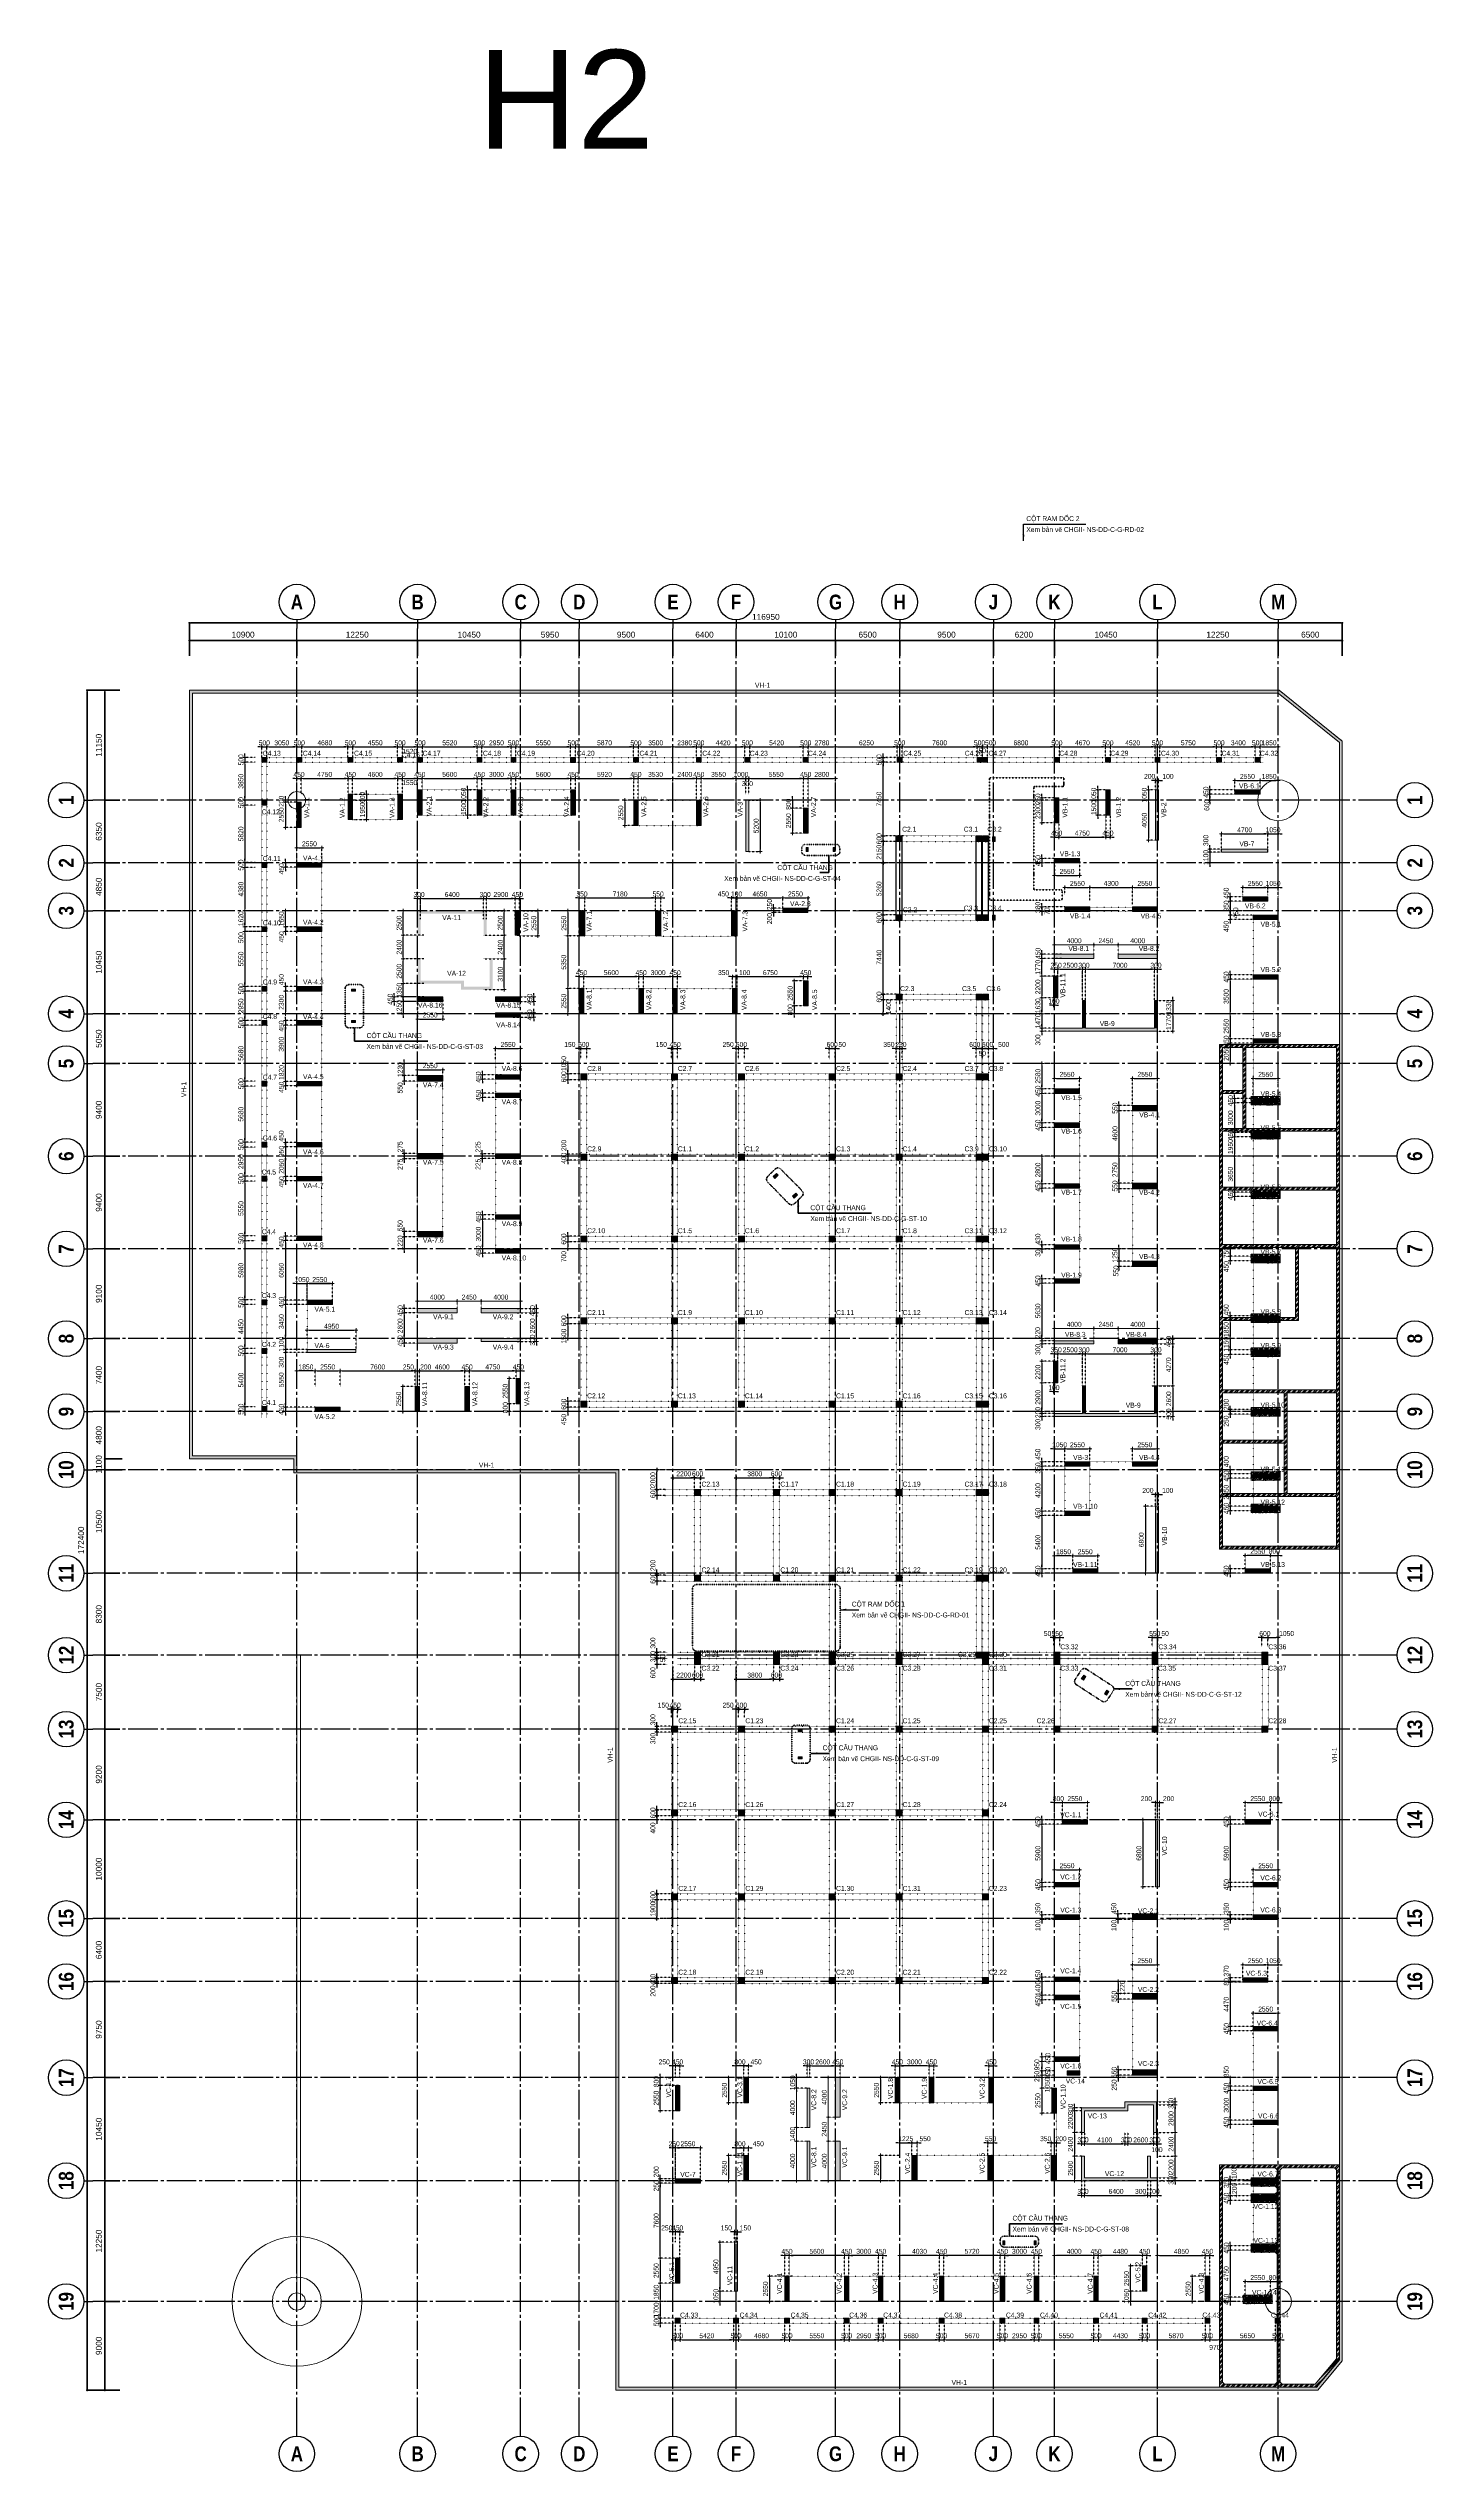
# Model space of a CAD drawing. Header units: millimetres. Extents: x -3973692 to -2843767, y 592734 to 838475.
# Drawn here: x -3973692 to -3833292, y 592734 to 838475 of the extents above; entities that cross this region are included whole.
import ezdxf
from ezdxf.enums import TextEntityAlignment as Align

# ---------------------------------------------------------------- set-up
doc = ezdxf.new("R2010")
doc.units = ezdxf.units.MM
doc.header["$MEASUREMENT"] = 0
doc.header["$PDMODE"] = 3
doc.header["$PDSIZE"] = -20
for name, pattern in [('CHG_XX_Cot_Ham 2$0$$AUDIT_BAD_LTYPE3', [0]), ('CHG_XX_Cot_Ham 2$0$MB_Luoi truc$0$HTT Hidden 21', [3, 2, -1]), ('CHG_XX_Luoi truc$0$MB_Luoi truc$0$Center101', [13, 10, -1, 1, -1]), ('DIVIDE2', [15.875, 6.35, -3.175, 0, -3.175, 0, -3.175]), ('DOT2', [0.125, 0, -0.125]), ('HIDDEN5', [2.8375, 1.25, -1.5875])]:
    doc.linetypes.add(name, pattern=pattern)
doc.layers.get('0').update_dxf_attribs({"lineweight": 9})
doc.layers.get('Defpoints').update_dxf_attribs({"color": 10, "lineweight": 0})
for name, color, linetype, lineweight in [("'S_General_Dim_1", 1, 'Continuous', 18), ("'S_General_Divide_3 Intermediate", 3, 'DIVIDE2', 40), ("'S_General_Text_2_Normal", 2, 'Continuous', 25), ('CHG_XX_Cot_Ham 2$0$COT', 5, 'Continuous', 13), ('CHG_XX_Cot_Ham 2$0$MB_Luoi truc$0$Dim 300', 1, 'Continuous', 5), ('CHG_XX_Cot_Ham 2$0$NS-DuongBao', 3, 'Continuous', 18), ('CHG_XX_Cot_Ham 2$0$NS-Hatch', 8, 'Continuous', 25), ('CHG_XX_Cot_Ham 2$0$NS-Pier-H2', 150, 'Continuous', 13), ('CHG_XX_Cot_Ham 2$0$NS-Pier-H2 @ 1', 150, 'Continuous', 13), ('CHG_XX_Cot_Ham 2$0$NS-Pier-H2 @ 150 VP1', 150, 'Continuous', 13), ('CHG_XX_Cot_Ham 2$0$NS-Pier-H2 @ 150 VP2', 150, 'Continuous', 13), ('CHG_XX_Cot_Ham 2$0$NS-Pier-H2 @ 150 VP3', 150, 'Continuous', 13), ('CHG_XX_Cot_Ham 2$0$NS-Pier-H2 @ 150 VP4', 150, 'Continuous', 13), ('CHG_XX_Cot_Ham 2$0$NS-Pier-H2 @ 150 VP5', 150, 'Continuous', 13), ('CHG_XX_Cot_Ham 2$0$NS-Pier-H2 @ 150 VP6', 150, 'Continuous', 13), ('CHG_XX_Cot_Ham 2$0$NS-Pier-H2 @ 150 VP7', 150, 'Continuous', 13), ('CHG_XX_Cot_Ham 2$0$NS-Pier-H2 @ 150 VP8', 150, 'Continuous', 13), ('CHG_XX_Cot_Ham 2$0$NS-Pier-H2 @ 150 VP9', 150, 'Continuous', 13), ('CHG_XX_Cot_Ham 2$0$NS-Pier-H2 @ 150 VPModel', 150, 'Continuous', 13), ('KTH', 154, 'Continuous', 9), ('TEXT', 7, 'Continuous', 15)]:
    doc.layers.add(name, color=color, linetype=linetype, lineweight=lineweight)
doc.layers.add('Ap0100_cloud', color=80, linetype='Continuous', plot=False)
for name, color, linetype in [('CHG_XX_Cot_Ham 2$0$mb_cot tang 1-3$0$Concrete Line', 6, 'Continuous'), ('CHG_XX_Luoi truc$0$Grid', 34, 'Continuous'), ('CHG_XX_Luoi truc$0$Grid Line', 251, 'CHG_XX_Luoi truc$0$MB_Luoi truc$0$Center101'), ('dim', 1, 'Continuous')]:
    doc.layers.add(name, color=color, linetype=linetype)
for name, color, linetype, lineweight, plot in [('CHG_XX_Cot_Ham 2$0$NS-Column-H2', 90, 'Continuous', 13, False), ('CHG_XX_Cot_Ham 2$0$NS-Column-H2 @ 1', 90, 'Continuous', 13, False), ('CHG_XX_Cot_Ham 2$0$NS-Column-H2 @ 150 VP1', 90, 'Continuous', 13, False), ('CHG_XX_Cot_Ham 2$0$NS-Column-H2 @ 150 VP2', 90, 'Continuous', 13, False), ('CHG_XX_Cot_Ham 2$0$NS-Column-H2 @ 150 VP3', 90, 'Continuous', 13, False), ('CHG_XX_Cot_Ham 2$0$NS-Column-H2 @ 150 VP4', 90, 'Continuous', 13, False), ('CHG_XX_Cot_Ham 2$0$NS-Column-H2 @ 150 VP5', 90, 'Continuous', 13, False), ('CHG_XX_Cot_Ham 2$0$NS-Column-H2 @ 150 VP6', 90, 'Continuous', 13, False), ('CHG_XX_Cot_Ham 2$0$NS-Column-H2 @ 150 VP7', 90, 'Continuous', 13, False), ('CHG_XX_Cot_Ham 2$0$NS-Column-H2 @ 150 VP8', 90, 'Continuous', 13, False), ('CHG_XX_Cot_Ham 2$0$NS-Column-H2 @ 150 VP9', 90, 'Continuous', 13, False), ('CHG_XX_Cot_Ham 2$0$NS-Column-H2 @ 150 VPModel', 90, 'Continuous', 13, False)]:
    doc.layers.add(name, color=color, linetype=linetype, lineweight=lineweight, plot=plot)
doc.styles.add('arial', font='arial.ttf', dxfattribs={"width": 0.85})
doc.styles.add('CHG_XX_Cot_Ham 2$0$MB_Luoi truc$0$Arial_C', font='arial.ttf')
doc.styles.add('CHG_XX_Luoi truc$0$MB_Luoi truc$0$Grid A-F$0$VNI-HelveCB', font='')
doc.styles.add('MB_Luoi truc$0$Arial_C', font='arial.ttf', dxfattribs={"width": 0.85})
doc.styles.add('TTP-HelCon', font='')
doc.styles.get('CHG_XX_Luoi truc$0$MB_Luoi truc$0$Grid A-F$0$VNI-HelveCB').set_extended_font_data('VNI-Helve-Condense', bold=True)
doc.styles.get('TTP-HelCon').set_extended_font_data('VNI-Helve-Condense')
doc.dimstyles.new('200', dxfattribs={"dimscale": 200, "dimtxt": 2.5, "dimasz": 1, "dimexe": 0, "dimexo": 0, "dimgap": 0.75, "dimtad": 1, "dimdec": 0, "dimrnd": 10, "dimzin": 9, "dimdsep": 46, "dimtxsty": 'arial', "dimblk1": 'DIMDOT', "dimblk2": 'DIMDOT', "dimsah": 1, "dimcen": 2, "dimdle": 3, "dimclre": 8, "dimclrt": 2, "dimadec": 0, "dimazin": 0, "dimtfac": 1, "dimtdec": 0, "dimtix": 1, "dimtmove": 2, "dimatfit": 3, "dimldrblk": 'DIMPIJL', "dimfxl": 1, "dimtvp": 1.8, "dimtolj": 1, "dimtzin": 0, "dimarcsym": 0})
doc.dimstyles.new('CHG_XX_Cot_Ham 2$0$MB_Luoi truc$0$Dim 300 (A1-A2)', dxfattribs={"dimscale": 300, "dimtxt": 2, "dimasz": 0.7, "dimexe": 0, "dimexo": 1, "dimgap": 1, "dimtad": 1, "dimdec": 0, "dimzin": 12, "dimdsep": 46, "dimtxsty": 'CHG_XX_Cot_Ham 2$0$MB_Luoi truc$0$Arial_C', "dimblk": 'CHG_XX_Cot_Ham 2$0$MB_Luoi truc$0$_Dot', "dimcen": 1, "dimclrd": 256, "dimclre": 256, "dimclrt": 3, "dimadec": 0, "dimazin": 0, "dimtfac": 1, "dimtdec": 0, "dimtix": 1, "dimtmove": 2, "dimatfit": 3, "dimldrblk": 'CHG_XX_Cot_Ham 2$0$MB_Luoi truc$0$HTT Arrow 30', "dimfxl": 1, "dimtolj": 1, "dimtzin": 0, "dimarcsym": 0})
doc.dimstyles.new('RHE_50', dxfattribs={"dimscale": 50, "dimtxt": 2.5, "dimasz": 1, "dimexe": 0, "dimexo": 0, "dimgap": 0.75, "dimtad": 1, "dimdec": 0, "dimzin": 9, "dimdsep": 46, "dimtxsty": 'arial', "dimblk1": 'DIMDOT', "dimblk2": 'DIMDOT', "dimsah": 1, "dimcen": 2, "dimdle": 3, "dimclre": 8, "dimclrt": 2, "dimadec": 0, "dimazin": 0, "dimtfac": 1, "dimtdec": 0, "dimtix": 1, "dimtmove": 2, "dimatfit": 3, "dimldrblk": 'DIMPIJL', "dimfxl": 1, "dimtvp": 1.8, "dimtolj": 1, "dimtzin": 0, "dimarcsym": 0})
pattern_1 = [(50, (-2213769.43, 588216.8), (358.63009, -31.376067), [37.5, -412.5]), (355, (-2213769.43, 588216.8), (-69.375667, 376.096067), [30, -330]), (100.451444, (-2213739.55, 588214.2), (289.254423, 344.719995), [31.870096, -350.571056]), (46.1842, (-2213769.43, 588316.8), (533.620665, -82.75964), [56.25, -618.75]), (96.635635, (-2213724.97, 588309.9), (467.33097, 487.0593), [47.80517, -525.85688]), (351.184164, (-2213769.43, 588316.8), (467.33097, 487.0593), [45, -495]), (21, (-2213719.43, 588291.8), (298.453526, -201.309445), [37.5, -412.5]), (326, (-2213719.43, 588291.8), (121.657666, 362.57502), [30, -330]), (71.451445, (-2213694.56, 588275.03), (420.11119, 161.265576), [31.870095, -350.571056]), (37.5, (-2213769.43, 588216.81), (6.079928, 166.446927), [0, -326, 0, -335, 0, -331.25]), (7.5, (-2213769.43, 588216.81), (131.534769, 197.205856), [0, -191, 0, -318.5, 0, -126.25]), (327.5, (-2213880.93, 588216.81), (266.911218, -11.277436), [0, -125, 0, -390, 0, -517.5]), (317.5, (-2213930.93, 588216.8), (291.593085, 50.052491), [0, -162.5, 0, -259, 0, -367.5])]
pattern_2 = [(45, (-2213769.43, 588216.8), (-265.16504, 265.16504), []), (45, (-2213592.66, 588216.8), (-265.16504, 265.16504), [])]
pattern_3 = [(50, (-50, -50), (358.6301, -31.37607), [37.5, -412.5]), (355, (-50, -50), (-69.3757, 376.0961), [30, -330]), (100.45144, (-20.1, -52.6), (289.2544, 344.72), [31.8701, -350.57106]), (46.1842, (-50, 50), (533.6207, -82.7596), [56.25, -618.75]), (96.63564, (-5.53, 43.1), (467.331, 487.0593), [47.8052, -525.8569]), (351.18416, (-50, 50), (467.331, 487.0593), [45, -495]), (21, (0, 25), (298.4535, -201.30945), [37.5, -412.5]), (326, (0, 25), (121.6577, 362.575), [30, -330]), (71.45144, (24.87, 8.22), (420.1112, 161.2656), [31.8701, -350.57106]), (37.5, (-50, -50), (6.07993, 166.44693), [0, -326, 0, -335, 0, -331.25]), (7.5, (-50, -50), (131.53477, 197.20586), [0, -191, 0, -318.5, 0, -126.25]), (327.5, (-161.5, -50), (266.91122, -11.27744), [0, -125, 0, -390, 0, -517.5]), (317.5, (-211.5, -50), (291.5931, 50.0525), [0, -162.5, 0, -259, 0, -367.5])]

# ---------------------------------------------------------------- blocks, each defined once
blk = doc.blocks.new('CHG_XX_Cot_Ham 2$0$MB_Luoi truc$0$_Dot')
at = {"color": 0, "linetype": 'ByBlock', "lineweight": -2}
blk.add_line((-0.5, 0), (-1, 0), dxfattribs=at)
at = {"color": 0, "linetype": 'ByBlock', "const_width": 0.5}
blk.add_lwpolyline([(-0.25, 0, 1), (0.25, 0, 1)], format="xyb", close=True, dxfattribs=at)
blk = doc.blocks.new('*D2797')
at = {"layer": 'CHG_XX_Cot_Ham 2$0$MB_Luoi truc$0$Dim 300', "lineweight": -2, "transparency": 16777216}
for p, q in [((-10900, 166908), (-10900, 168437)), ((-10690, 168437), (-210, 168437)), ((0, 166908), (0, 168437))]:
    blk.add_line(p, q, dxfattribs=at)
at = {"layer": 'Defpoints', "color": 0, "transparency": 16777216}
for p in [(0, 168437), (-10900, 166608), (0, 166608)]:
    blk.add_point(p, dxfattribs=at)
at = {"layer": 'CHG_XX_Cot_Ham 2$0$MB_Luoi truc$0$Dim 300', "lineweight": -2, "transparency": 16777216, "xscale": 210, "yscale": 210, "zscale": 210, "rotation": 180}
blk.add_blockref('CHG_XX_Cot_Ham 2$0$MB_Luoi truc$0$_Dot', (-10900, 168437), dxfattribs=at)
at = {"layer": 'CHG_XX_Cot_Ham 2$0$MB_Luoi truc$0$Dim 300', "lineweight": -2, "transparency": 16777216, "xscale": 210, "yscale": 210, "zscale": 210}
blk.add_blockref('CHG_XX_Cot_Ham 2$0$MB_Luoi truc$0$_Dot', (0, 168437), dxfattribs=at)
at = {"layer": 'CHG_XX_Cot_Ham 2$0$MB_Luoi truc$0$Dim 300', "color": 3, "transparency": 16777216, "insert": (-5450, 169043), "char_height": 600, "attachment_point": 5, "style": 'CHG_XX_Cot_Ham 2$0$MB_Luoi truc$0$Arial_C'}
blk.add_mtext('\\A1;10900', dxfattribs=at)
blk = doc.blocks.new('CHG_XX_Cot_Ham 2$0$MB_Luoi truc$0$HTT Arrow 30')
blk.add_hatch(color=256).paths.add_polyline_path([(-2.5, 0.375), (-2.5, -0.375), (0, 0)])
at = {"color": 0, "linetype": 'ByBlock', "lineweight": -2}
for p, q in [((0, 0), (-2.5, 0.375)), ((-2.5, -0.375), (-2.5, 0.375)), ((0, 0), (-2.5, -0.375))]:
    blk.add_line(p, q, dxfattribs=at)
blk = doc.blocks.new('*D2798')
at = {"layer": 'CHG_XX_Cot_Ham 2$0$MB_Luoi truc$0$Dim 300', "lineweight": -2, "transparency": 16777216}
for p, q in [((0, 166908), (0, 168437)), ((210, 168437), (12040, 168437)), ((12250, 166908), (12250, 168437))]:
    blk.add_line(p, q, dxfattribs=at)
at = {"layer": 'Defpoints', "color": 0, "transparency": 16777216}
for p in [(12250, 168437), (0, 166608), (12250, 166608)]:
    blk.add_point(p, dxfattribs=at)
at = {"layer": 'CHG_XX_Cot_Ham 2$0$MB_Luoi truc$0$Dim 300', "lineweight": -2, "transparency": 16777216, "xscale": 210, "yscale": 210, "zscale": 210, "rotation": 180}
blk.add_blockref('CHG_XX_Cot_Ham 2$0$MB_Luoi truc$0$_Dot', (0, 168437), dxfattribs=at)
at = {"layer": 'CHG_XX_Cot_Ham 2$0$MB_Luoi truc$0$Dim 300', "lineweight": -2, "transparency": 16777216, "xscale": 210, "yscale": 210, "zscale": 210}
blk.add_blockref('CHG_XX_Cot_Ham 2$0$MB_Luoi truc$0$_Dot', (12250, 168437), dxfattribs=at)
at = {"layer": 'CHG_XX_Cot_Ham 2$0$MB_Luoi truc$0$Dim 300', "color": 3, "transparency": 16777216, "insert": (6125, 169043), "char_height": 600, "attachment_point": 5, "style": 'CHG_XX_Cot_Ham 2$0$MB_Luoi truc$0$Arial_C'}
blk.add_mtext('\\A1;12250', dxfattribs=at)
blk = doc.blocks.new('*D2799')
at = {"layer": 'CHG_XX_Cot_Ham 2$0$MB_Luoi truc$0$Dim 300', "lineweight": -2, "transparency": 16777216}
for p, q in [((12250, 166908), (12250, 168437)), ((12460, 168437), (22490, 168437)), ((22700, 166908), (22700, 168437))]:
    blk.add_line(p, q, dxfattribs=at)
at = {"layer": 'Defpoints', "color": 0, "transparency": 16777216}
for p in [(22700, 168437), (12250, 166608), (22700, 166608)]:
    blk.add_point(p, dxfattribs=at)
at = {"layer": 'CHG_XX_Cot_Ham 2$0$MB_Luoi truc$0$Dim 300', "lineweight": -2, "transparency": 16777216, "xscale": 210, "yscale": 210, "zscale": 210, "rotation": 180}
blk.add_blockref('CHG_XX_Cot_Ham 2$0$MB_Luoi truc$0$_Dot', (12250, 168437), dxfattribs=at)
at = {"layer": 'CHG_XX_Cot_Ham 2$0$MB_Luoi truc$0$Dim 300', "lineweight": -2, "transparency": 16777216, "xscale": 210, "yscale": 210, "zscale": 210}
blk.add_blockref('CHG_XX_Cot_Ham 2$0$MB_Luoi truc$0$_Dot', (22700, 168437), dxfattribs=at)
at = {"layer": 'CHG_XX_Cot_Ham 2$0$MB_Luoi truc$0$Dim 300', "color": 3, "transparency": 16777216, "insert": (17475, 169043), "char_height": 600, "attachment_point": 5, "style": 'CHG_XX_Cot_Ham 2$0$MB_Luoi truc$0$Arial_C'}
blk.add_mtext('\\A1;10450', dxfattribs=at)
blk = doc.blocks.new('*D2800')
at = {"layer": 'CHG_XX_Cot_Ham 2$0$MB_Luoi truc$0$Dim 300', "lineweight": -2, "transparency": 16777216}
for p, q in [((22700, 166908), (22700, 168437)), ((22910, 168437), (28440, 168437)), ((28650, 166908), (28650, 168437))]:
    blk.add_line(p, q, dxfattribs=at)
at = {"layer": 'Defpoints', "color": 0, "transparency": 16777216}
for p in [(28650, 168437), (22700, 166608), (28650, 166608)]:
    blk.add_point(p, dxfattribs=at)
at = {"layer": 'CHG_XX_Cot_Ham 2$0$MB_Luoi truc$0$Dim 300', "lineweight": -2, "transparency": 16777216, "xscale": 210, "yscale": 210, "zscale": 210, "rotation": 180}
blk.add_blockref('CHG_XX_Cot_Ham 2$0$MB_Luoi truc$0$_Dot', (22700, 168437), dxfattribs=at)
at = {"layer": 'CHG_XX_Cot_Ham 2$0$MB_Luoi truc$0$Dim 300', "lineweight": -2, "transparency": 16777216, "xscale": 210, "yscale": 210, "zscale": 210}
blk.add_blockref('CHG_XX_Cot_Ham 2$0$MB_Luoi truc$0$_Dot', (28650, 168437), dxfattribs=at)
at = {"layer": 'CHG_XX_Cot_Ham 2$0$MB_Luoi truc$0$Dim 300', "color": 3, "transparency": 16777216, "insert": (25675, 169043), "char_height": 600, "attachment_point": 5, "style": 'CHG_XX_Cot_Ham 2$0$MB_Luoi truc$0$Arial_C'}
blk.add_mtext('\\A1;5950', dxfattribs=at)
blk = doc.blocks.new('*D2801')
at = {"layer": 'CHG_XX_Cot_Ham 2$0$MB_Luoi truc$0$Dim 300', "lineweight": -2, "transparency": 16777216}
for p, q in [((28650, 166908), (28650, 168437)), ((28860, 168437), (37940, 168437)), ((38150, 166908), (38150, 168437))]:
    blk.add_line(p, q, dxfattribs=at)
at = {"layer": 'Defpoints', "color": 0, "transparency": 16777216}
for p in [(38150, 168437), (28650, 166608), (38150, 166608)]:
    blk.add_point(p, dxfattribs=at)
at = {"layer": 'CHG_XX_Cot_Ham 2$0$MB_Luoi truc$0$Dim 300', "lineweight": -2, "transparency": 16777216, "xscale": 210, "yscale": 210, "zscale": 210, "rotation": 180}
blk.add_blockref('CHG_XX_Cot_Ham 2$0$MB_Luoi truc$0$_Dot', (28650, 168437), dxfattribs=at)
at = {"layer": 'CHG_XX_Cot_Ham 2$0$MB_Luoi truc$0$Dim 300', "lineweight": -2, "transparency": 16777216, "xscale": 210, "yscale": 210, "zscale": 210}
blk.add_blockref('CHG_XX_Cot_Ham 2$0$MB_Luoi truc$0$_Dot', (38150, 168437), dxfattribs=at)
at = {"layer": 'CHG_XX_Cot_Ham 2$0$MB_Luoi truc$0$Dim 300', "color": 3, "transparency": 16777216, "insert": (33400, 169043), "char_height": 600, "attachment_point": 5, "style": 'CHG_XX_Cot_Ham 2$0$MB_Luoi truc$0$Arial_C'}
blk.add_mtext('\\A1;9500', dxfattribs=at)
blk = doc.blocks.new('*D2802')
at = {"layer": 'CHG_XX_Cot_Ham 2$0$MB_Luoi truc$0$Dim 300', "lineweight": -2, "transparency": 16777216}
for p, q in [((38150, 166908), (38150, 168437)), ((38360, 168437), (44340, 168437)), ((44550, 166908), (44550, 168437))]:
    blk.add_line(p, q, dxfattribs=at)
at = {"layer": 'Defpoints', "color": 0, "transparency": 16777216}
for p in [(44550, 168437), (38150, 166608), (44550, 166608)]:
    blk.add_point(p, dxfattribs=at)
at = {"layer": 'CHG_XX_Cot_Ham 2$0$MB_Luoi truc$0$Dim 300', "lineweight": -2, "transparency": 16777216, "xscale": 210, "yscale": 210, "zscale": 210, "rotation": 180}
blk.add_blockref('CHG_XX_Cot_Ham 2$0$MB_Luoi truc$0$_Dot', (38150, 168437), dxfattribs=at)
at = {"layer": 'CHG_XX_Cot_Ham 2$0$MB_Luoi truc$0$Dim 300', "lineweight": -2, "transparency": 16777216, "xscale": 210, "yscale": 210, "zscale": 210}
blk.add_blockref('CHG_XX_Cot_Ham 2$0$MB_Luoi truc$0$_Dot', (44550, 168437), dxfattribs=at)
at = {"layer": 'CHG_XX_Cot_Ham 2$0$MB_Luoi truc$0$Dim 300', "color": 3, "transparency": 16777216, "insert": (41350, 169043), "char_height": 600, "attachment_point": 5, "style": 'CHG_XX_Cot_Ham 2$0$MB_Luoi truc$0$Arial_C'}
blk.add_mtext('\\A1;6400', dxfattribs=at)
blk = doc.blocks.new('*D2803')
at = {"layer": 'CHG_XX_Cot_Ham 2$0$MB_Luoi truc$0$Dim 300', "lineweight": -2, "transparency": 16777216}
for p, q in [((44550, 166908), (44550, 168437)), ((44760, 168437), (54440, 168437)), ((54650, 166908), (54650, 168437))]:
    blk.add_line(p, q, dxfattribs=at)
at = {"layer": 'Defpoints', "color": 0, "transparency": 16777216}
for p in [(54650, 168437), (44550, 166608), (54650, 166608)]:
    blk.add_point(p, dxfattribs=at)
at = {"layer": 'CHG_XX_Cot_Ham 2$0$MB_Luoi truc$0$Dim 300', "lineweight": -2, "transparency": 16777216, "xscale": 210, "yscale": 210, "zscale": 210, "rotation": 180}
blk.add_blockref('CHG_XX_Cot_Ham 2$0$MB_Luoi truc$0$_Dot', (44550, 168437), dxfattribs=at)
at = {"layer": 'CHG_XX_Cot_Ham 2$0$MB_Luoi truc$0$Dim 300', "lineweight": -2, "transparency": 16777216, "xscale": 210, "yscale": 210, "zscale": 210}
blk.add_blockref('CHG_XX_Cot_Ham 2$0$MB_Luoi truc$0$_Dot', (54650, 168437), dxfattribs=at)
at = {"layer": 'CHG_XX_Cot_Ham 2$0$MB_Luoi truc$0$Dim 300', "color": 3, "transparency": 16777216, "insert": (49600, 169043), "char_height": 600, "attachment_point": 5, "style": 'CHG_XX_Cot_Ham 2$0$MB_Luoi truc$0$Arial_C'}
blk.add_mtext('\\A1;10100', dxfattribs=at)
blk = doc.blocks.new('*D2804')
at = {"layer": 'CHG_XX_Cot_Ham 2$0$MB_Luoi truc$0$Dim 300', "lineweight": -2, "transparency": 16777216}
for p, q in [((54650, 166908), (54650, 168437)), ((54860, 168437), (60940, 168437)), ((61150, 166908), (61150, 168437))]:
    blk.add_line(p, q, dxfattribs=at)
at = {"layer": 'Defpoints', "color": 0, "transparency": 16777216}
for p in [(61150, 168437), (54650, 166608), (61150, 166608)]:
    blk.add_point(p, dxfattribs=at)
at = {"layer": 'CHG_XX_Cot_Ham 2$0$MB_Luoi truc$0$Dim 300', "lineweight": -2, "transparency": 16777216, "xscale": 210, "yscale": 210, "zscale": 210, "rotation": 180}
blk.add_blockref('CHG_XX_Cot_Ham 2$0$MB_Luoi truc$0$_Dot', (54650, 168437), dxfattribs=at)
at = {"layer": 'CHG_XX_Cot_Ham 2$0$MB_Luoi truc$0$Dim 300', "lineweight": -2, "transparency": 16777216, "xscale": 210, "yscale": 210, "zscale": 210}
blk.add_blockref('CHG_XX_Cot_Ham 2$0$MB_Luoi truc$0$_Dot', (61150, 168437), dxfattribs=at)
at = {"layer": 'CHG_XX_Cot_Ham 2$0$MB_Luoi truc$0$Dim 300', "color": 3, "transparency": 16777216, "insert": (57900, 169043), "char_height": 600, "attachment_point": 5, "style": 'CHG_XX_Cot_Ham 2$0$MB_Luoi truc$0$Arial_C'}
blk.add_mtext('\\A1;6500', dxfattribs=at)
blk = doc.blocks.new('*D2805')
at = {"layer": 'CHG_XX_Cot_Ham 2$0$MB_Luoi truc$0$Dim 300', "lineweight": -2, "transparency": 16777216}
for p, q in [((61150, 166908), (61150, 168437)), ((61360, 168437), (70440, 168437)), ((70650, 166908), (70650, 168437))]:
    blk.add_line(p, q, dxfattribs=at)
at = {"layer": 'Defpoints', "color": 0, "transparency": 16777216}
for p in [(70650, 168437), (61150, 166608), (70650, 166608)]:
    blk.add_point(p, dxfattribs=at)
at = {"layer": 'CHG_XX_Cot_Ham 2$0$MB_Luoi truc$0$Dim 300', "lineweight": -2, "transparency": 16777216, "xscale": 210, "yscale": 210, "zscale": 210, "rotation": 180}
blk.add_blockref('CHG_XX_Cot_Ham 2$0$MB_Luoi truc$0$_Dot', (61150, 168437), dxfattribs=at)
at = {"layer": 'CHG_XX_Cot_Ham 2$0$MB_Luoi truc$0$Dim 300', "lineweight": -2, "transparency": 16777216, "xscale": 210, "yscale": 210, "zscale": 210}
blk.add_blockref('CHG_XX_Cot_Ham 2$0$MB_Luoi truc$0$_Dot', (70650, 168437), dxfattribs=at)
at = {"layer": 'CHG_XX_Cot_Ham 2$0$MB_Luoi truc$0$Dim 300', "color": 3, "transparency": 16777216, "insert": (65900, 169043), "char_height": 600, "attachment_point": 5, "style": 'CHG_XX_Cot_Ham 2$0$MB_Luoi truc$0$Arial_C'}
blk.add_mtext('\\A1;9500', dxfattribs=at)
blk = doc.blocks.new('*D2806')
at = {"layer": 'CHG_XX_Cot_Ham 2$0$MB_Luoi truc$0$Dim 300', "lineweight": -2, "transparency": 16777216}
for p, q in [((70650, 166908), (70650, 168437)), ((70860, 168437), (76640, 168437)), ((76850, 166908), (76850, 168437))]:
    blk.add_line(p, q, dxfattribs=at)
at = {"layer": 'Defpoints', "color": 0, "transparency": 16777216}
for p in [(76850, 168437), (70650, 166608), (76850, 166608)]:
    blk.add_point(p, dxfattribs=at)
at = {"layer": 'CHG_XX_Cot_Ham 2$0$MB_Luoi truc$0$Dim 300', "lineweight": -2, "transparency": 16777216, "xscale": 210, "yscale": 210, "zscale": 210, "rotation": 180}
blk.add_blockref('CHG_XX_Cot_Ham 2$0$MB_Luoi truc$0$_Dot', (70650, 168437), dxfattribs=at)
at = {"layer": 'CHG_XX_Cot_Ham 2$0$MB_Luoi truc$0$Dim 300', "lineweight": -2, "transparency": 16777216, "xscale": 210, "yscale": 210, "zscale": 210}
blk.add_blockref('CHG_XX_Cot_Ham 2$0$MB_Luoi truc$0$_Dot', (76850, 168437), dxfattribs=at)
at = {"layer": 'CHG_XX_Cot_Ham 2$0$MB_Luoi truc$0$Dim 300', "color": 3, "transparency": 16777216, "insert": (73750, 169043), "char_height": 600, "attachment_point": 5, "style": 'CHG_XX_Cot_Ham 2$0$MB_Luoi truc$0$Arial_C'}
blk.add_mtext('\\A1;6200', dxfattribs=at)
blk = doc.blocks.new('*D2807')
at = {"layer": 'CHG_XX_Cot_Ham 2$0$MB_Luoi truc$0$Dim 300', "lineweight": -2, "transparency": 16777216}
for p, q in [((76850, 166908), (76850, 168437)), ((77060, 168437), (87090, 168437)), ((87300, 166908), (87300, 168437))]:
    blk.add_line(p, q, dxfattribs=at)
at = {"layer": 'Defpoints', "color": 0, "transparency": 16777216}
for p in [(87300, 168437), (76850, 166608), (87300, 166608)]:
    blk.add_point(p, dxfattribs=at)
at = {"layer": 'CHG_XX_Cot_Ham 2$0$MB_Luoi truc$0$Dim 300', "lineweight": -2, "transparency": 16777216, "xscale": 210, "yscale": 210, "zscale": 210, "rotation": 180}
blk.add_blockref('CHG_XX_Cot_Ham 2$0$MB_Luoi truc$0$_Dot', (76850, 168437), dxfattribs=at)
at = {"layer": 'CHG_XX_Cot_Ham 2$0$MB_Luoi truc$0$Dim 300', "lineweight": -2, "transparency": 16777216, "xscale": 210, "yscale": 210, "zscale": 210}
blk.add_blockref('CHG_XX_Cot_Ham 2$0$MB_Luoi truc$0$_Dot', (87300, 168437), dxfattribs=at)
at = {"layer": 'CHG_XX_Cot_Ham 2$0$MB_Luoi truc$0$Dim 300', "color": 3, "transparency": 16777216, "insert": (82075, 169043), "char_height": 600, "attachment_point": 5, "style": 'CHG_XX_Cot_Ham 2$0$MB_Luoi truc$0$Arial_C'}
blk.add_mtext('\\A1;10450', dxfattribs=at)
blk = doc.blocks.new('*D2808')
at = {"layer": 'CHG_XX_Cot_Ham 2$0$MB_Luoi truc$0$Dim 300', "lineweight": -2, "transparency": 16777216}
for p, q in [((87300, 166908), (87300, 168437)), ((87510, 168437), (99340, 168437)), ((99550, 166908), (99550, 168437))]:
    blk.add_line(p, q, dxfattribs=at)
at = {"layer": 'Defpoints', "color": 0, "transparency": 16777216}
for p in [(99550, 168437), (87300, 166608), (99550, 166608)]:
    blk.add_point(p, dxfattribs=at)
at = {"layer": 'CHG_XX_Cot_Ham 2$0$MB_Luoi truc$0$Dim 300', "lineweight": -2, "transparency": 16777216, "xscale": 210, "yscale": 210, "zscale": 210, "rotation": 180}
blk.add_blockref('CHG_XX_Cot_Ham 2$0$MB_Luoi truc$0$_Dot', (87300, 168437), dxfattribs=at)
at = {"layer": 'CHG_XX_Cot_Ham 2$0$MB_Luoi truc$0$Dim 300', "lineweight": -2, "transparency": 16777216, "xscale": 210, "yscale": 210, "zscale": 210}
blk.add_blockref('CHG_XX_Cot_Ham 2$0$MB_Luoi truc$0$_Dot', (99550, 168437), dxfattribs=at)
at = {"layer": 'CHG_XX_Cot_Ham 2$0$MB_Luoi truc$0$Dim 300', "color": 3, "transparency": 16777216, "insert": (93425, 169043), "char_height": 600, "attachment_point": 5, "style": 'CHG_XX_Cot_Ham 2$0$MB_Luoi truc$0$Arial_C'}
blk.add_mtext('\\A1;12250', dxfattribs=at)
blk = doc.blocks.new('*D2809')
at = {"layer": 'CHG_XX_Cot_Ham 2$0$MB_Luoi truc$0$Dim 300', "lineweight": -2, "transparency": 16777216}
for p, q in [((99550, 166908), (99550, 168437)), ((99760, 168437), (105840, 168437)), ((106050, 166908), (106050, 168437))]:
    blk.add_line(p, q, dxfattribs=at)
at = {"layer": 'Defpoints', "color": 0, "transparency": 16777216}
for p in [(106050, 168437), (99550, 166608), (106050, 166608)]:
    blk.add_point(p, dxfattribs=at)
at = {"layer": 'CHG_XX_Cot_Ham 2$0$MB_Luoi truc$0$Dim 300', "lineweight": -2, "transparency": 16777216, "xscale": 210, "yscale": 210, "zscale": 210, "rotation": 180}
blk.add_blockref('CHG_XX_Cot_Ham 2$0$MB_Luoi truc$0$_Dot', (99550, 168437), dxfattribs=at)
at = {"layer": 'CHG_XX_Cot_Ham 2$0$MB_Luoi truc$0$Dim 300', "lineweight": -2, "transparency": 16777216, "xscale": 210, "yscale": 210, "zscale": 210}
blk.add_blockref('CHG_XX_Cot_Ham 2$0$MB_Luoi truc$0$_Dot', (106050, 168437), dxfattribs=at)
at = {"layer": 'CHG_XX_Cot_Ham 2$0$MB_Luoi truc$0$Dim 300', "color": 3, "transparency": 16777216, "insert": (102800, 169043), "char_height": 600, "attachment_point": 5, "style": 'CHG_XX_Cot_Ham 2$0$MB_Luoi truc$0$Arial_C'}
blk.add_mtext('\\A1;6500', dxfattribs=at)
blk = doc.blocks.new('*D2810')
at = {"layer": 'CHG_XX_Cot_Ham 2$0$MB_Luoi truc$0$Dim 300', "lineweight": -2, "transparency": 16777216}
for p, q in [((-10900, 166908), (-10900, 170237)), ((105840, 170237), (-10690, 170237)), ((106050, 166908), (106050, 170237))]:
    blk.add_line(p, q, dxfattribs=at)
at = {"layer": 'Defpoints', "color": 0, "transparency": 16777216}
for p in [(-10900, 170237), (-10900, 166608), (106050, 166608)]:
    blk.add_point(p, dxfattribs=at)
at = {"layer": 'CHG_XX_Cot_Ham 2$0$MB_Luoi truc$0$Dim 300', "lineweight": -2, "transparency": 16777216, "xscale": 210, "yscale": 210, "zscale": 210, "rotation": 180}
blk.add_blockref('CHG_XX_Cot_Ham 2$0$MB_Luoi truc$0$_Dot', (-10900, 170237), dxfattribs=at)
at = {"layer": 'CHG_XX_Cot_Ham 2$0$MB_Luoi truc$0$Dim 300', "lineweight": -2, "transparency": 16777216, "xscale": 210, "yscale": 210, "zscale": 210}
blk.add_blockref('CHG_XX_Cot_Ham 2$0$MB_Luoi truc$0$_Dot', (106050, 170237), dxfattribs=at)
at = {"layer": 'CHG_XX_Cot_Ham 2$0$MB_Luoi truc$0$Dim 300', "color": 3, "transparency": 16777216, "insert": (47575, 170843), "char_height": 600, "attachment_point": 5, "style": 'CHG_XX_Cot_Ham 2$0$MB_Luoi truc$0$Arial_C'}
blk.add_mtext('\\A1;116950', dxfattribs=at)
blk = doc.blocks.new('*D2811')
at = {"layer": 'CHG_XX_Cot_Ham 2$0$MB_Luoi truc$0$Dim 300', "lineweight": -2, "transparency": 16777216}
for p, q in [((-17945, 163400), (-19478, 163400)), ((-19478, 163190), (-19478, 152460)), ((-17945, 152250), (-19478, 152250))]:
    blk.add_line(p, q, dxfattribs=at)
at = {"layer": 'Defpoints', "color": 0, "transparency": 16777216}
for p in [(-17645, 163400), (-19478, 152250), (-17645, 152250)]:
    blk.add_point(p, dxfattribs=at)
at = {"layer": 'CHG_XX_Cot_Ham 2$0$MB_Luoi truc$0$Dim 300', "lineweight": -2, "transparency": 16777216, "xscale": 210, "yscale": 210, "zscale": 210}
for p, rotation in [((-19478, 163400), 90), ((-19478, 152250), 270)]:
    blk.add_blockref('CHG_XX_Cot_Ham 2$0$MB_Luoi truc$0$_Dot', p, dxfattribs=dict(at, rotation=rotation))
at = {"layer": 'CHG_XX_Cot_Ham 2$0$MB_Luoi truc$0$Dim 300', "color": 3, "transparency": 16777216, "insert": (-20085, 157825), "char_height": 600, "attachment_point": 5, "rotation": 90, "style": 'CHG_XX_Cot_Ham 2$0$MB_Luoi truc$0$Arial_C'}
blk.add_mtext('\\A1;11150', dxfattribs=at)
blk = doc.blocks.new('*D2812')
at = {"layer": 'CHG_XX_Cot_Ham 2$0$MB_Luoi truc$0$Dim 300', "lineweight": -2, "transparency": 16777216}
for p, q in [((-17945, 152250), (-19478, 152250)), ((-19478, 152040), (-19478, 146110)), ((-17945, 145900), (-19478, 145900))]:
    blk.add_line(p, q, dxfattribs=at)
at = {"layer": 'Defpoints', "color": 0, "transparency": 16777216}
for p in [(-17645, 152250), (-19478, 145900), (-17645, 145900)]:
    blk.add_point(p, dxfattribs=at)
at = {"layer": 'CHG_XX_Cot_Ham 2$0$MB_Luoi truc$0$Dim 300', "lineweight": -2, "transparency": 16777216, "xscale": 210, "yscale": 210, "zscale": 210}
for p, rotation in [((-19478, 152250), 90), ((-19478, 145900), 270)]:
    blk.add_blockref('CHG_XX_Cot_Ham 2$0$MB_Luoi truc$0$_Dot', p, dxfattribs=dict(at, rotation=rotation))
at = {"layer": 'CHG_XX_Cot_Ham 2$0$MB_Luoi truc$0$Dim 300', "color": 3, "transparency": 16777216, "insert": (-20085, 149075), "char_height": 600, "attachment_point": 5, "rotation": 90, "style": 'CHG_XX_Cot_Ham 2$0$MB_Luoi truc$0$Arial_C'}
blk.add_mtext('\\A1;6350', dxfattribs=at)
blk = doc.blocks.new('*D2813')
at = {"layer": 'CHG_XX_Cot_Ham 2$0$MB_Luoi truc$0$Dim 300', "lineweight": -2, "transparency": 16777216}
for p, q in [((-17945, 145900), (-19478, 145900)), ((-19478, 145690), (-19478, 141260)), ((-17945, 141050), (-19478, 141050))]:
    blk.add_line(p, q, dxfattribs=at)
at = {"layer": 'Defpoints', "color": 0, "transparency": 16777216}
for p in [(-17645, 145900), (-19478, 141050), (-17645, 141050)]:
    blk.add_point(p, dxfattribs=at)
at = {"layer": 'CHG_XX_Cot_Ham 2$0$MB_Luoi truc$0$Dim 300', "lineweight": -2, "transparency": 16777216, "xscale": 210, "yscale": 210, "zscale": 210}
for p, rotation in [((-19478, 145900), 90), ((-19478, 141050), 270)]:
    blk.add_blockref('CHG_XX_Cot_Ham 2$0$MB_Luoi truc$0$_Dot', p, dxfattribs=dict(at, rotation=rotation))
at = {"layer": 'CHG_XX_Cot_Ham 2$0$MB_Luoi truc$0$Dim 300', "color": 3, "transparency": 16777216, "insert": (-20085, 143475), "char_height": 600, "attachment_point": 5, "rotation": 90, "style": 'CHG_XX_Cot_Ham 2$0$MB_Luoi truc$0$Arial_C'}
blk.add_mtext('\\A1;4850', dxfattribs=at)
blk = doc.blocks.new('*D2814')
at = {"layer": 'CHG_XX_Cot_Ham 2$0$MB_Luoi truc$0$Dim 300', "lineweight": -2, "transparency": 16777216}
for p, q in [((-17945, 141050), (-19478, 141050)), ((-19478, 140840), (-19478, 130810)), ((-17945, 130600), (-19478, 130600))]:
    blk.add_line(p, q, dxfattribs=at)
at = {"layer": 'Defpoints', "color": 0, "transparency": 16777216}
for p in [(-17645, 141050), (-19478, 130600), (-17645, 130600)]:
    blk.add_point(p, dxfattribs=at)
at = {"layer": 'CHG_XX_Cot_Ham 2$0$MB_Luoi truc$0$Dim 300', "lineweight": -2, "transparency": 16777216, "xscale": 210, "yscale": 210, "zscale": 210}
for p, rotation in [((-19478, 141050), 90), ((-19478, 130600), 270)]:
    blk.add_blockref('CHG_XX_Cot_Ham 2$0$MB_Luoi truc$0$_Dot', p, dxfattribs=dict(at, rotation=rotation))
at = {"layer": 'CHG_XX_Cot_Ham 2$0$MB_Luoi truc$0$Dim 300', "color": 3, "transparency": 16777216, "insert": (-20085, 135825), "char_height": 600, "attachment_point": 5, "rotation": 90, "style": 'CHG_XX_Cot_Ham 2$0$MB_Luoi truc$0$Arial_C'}
blk.add_mtext('\\A1;10450', dxfattribs=at)
blk = doc.blocks.new('*D2815')
at = {"layer": 'CHG_XX_Cot_Ham 2$0$MB_Luoi truc$0$Dim 300', "lineweight": -2, "transparency": 16777216}
for p, q in [((-17945, 130600), (-19478, 130600)), ((-19478, 130390), (-19478, 125760)), ((-17945, 125550), (-19478, 125550))]:
    blk.add_line(p, q, dxfattribs=at)
at = {"layer": 'Defpoints', "color": 0, "transparency": 16777216}
for p in [(-17645, 130600), (-19478, 125550), (-17645, 125550)]:
    blk.add_point(p, dxfattribs=at)
at = {"layer": 'CHG_XX_Cot_Ham 2$0$MB_Luoi truc$0$Dim 300', "lineweight": -2, "transparency": 16777216, "xscale": 210, "yscale": 210, "zscale": 210}
for p, rotation in [((-19478, 130600), 90), ((-19478, 125550), 270)]:
    blk.add_blockref('CHG_XX_Cot_Ham 2$0$MB_Luoi truc$0$_Dot', p, dxfattribs=dict(at, rotation=rotation))
at = {"layer": 'CHG_XX_Cot_Ham 2$0$MB_Luoi truc$0$Dim 300', "color": 3, "transparency": 16777216, "insert": (-20085, 128075), "char_height": 600, "attachment_point": 5, "rotation": 90, "style": 'CHG_XX_Cot_Ham 2$0$MB_Luoi truc$0$Arial_C'}
blk.add_mtext('\\A1;5050', dxfattribs=at)
blk = doc.blocks.new('*D2816')
at = {"layer": 'CHG_XX_Cot_Ham 2$0$MB_Luoi truc$0$Dim 300', "lineweight": -2, "transparency": 16777216}
for p, q in [((-17945, 125550), (-19478, 125550)), ((-19478, 125340), (-19478, 116360)), ((-17945, 116150), (-19478, 116150))]:
    blk.add_line(p, q, dxfattribs=at)
at = {"layer": 'Defpoints', "color": 0, "transparency": 16777216}
for p in [(-17645, 125550), (-19478, 116150), (-17645, 116150)]:
    blk.add_point(p, dxfattribs=at)
at = {"layer": 'CHG_XX_Cot_Ham 2$0$MB_Luoi truc$0$Dim 300', "lineweight": -2, "transparency": 16777216, "xscale": 210, "yscale": 210, "zscale": 210}
for p, rotation in [((-19478, 125550), 90), ((-19478, 116150), 270)]:
    blk.add_blockref('CHG_XX_Cot_Ham 2$0$MB_Luoi truc$0$_Dot', p, dxfattribs=dict(at, rotation=rotation))
at = {"layer": 'CHG_XX_Cot_Ham 2$0$MB_Luoi truc$0$Dim 300', "color": 3, "transparency": 16777216, "insert": (-20085, 120850), "char_height": 600, "attachment_point": 5, "rotation": 90, "style": 'CHG_XX_Cot_Ham 2$0$MB_Luoi truc$0$Arial_C'}
blk.add_mtext('\\A1;9400', dxfattribs=at)
blk = doc.blocks.new('*D2817')
at = {"layer": 'CHG_XX_Cot_Ham 2$0$MB_Luoi truc$0$Dim 300', "lineweight": -2, "transparency": 16777216}
for p, q in [((-17945, 116150), (-19478, 116150)), ((-19478, 115940), (-19478, 106960)), ((-17945, 106750), (-19478, 106750))]:
    blk.add_line(p, q, dxfattribs=at)
at = {"layer": 'Defpoints', "color": 0, "transparency": 16777216}
for p in [(-17645, 116150), (-19478, 106750), (-17645, 106750)]:
    blk.add_point(p, dxfattribs=at)
at = {"layer": 'CHG_XX_Cot_Ham 2$0$MB_Luoi truc$0$Dim 300', "lineweight": -2, "transparency": 16777216, "xscale": 210, "yscale": 210, "zscale": 210}
for p, rotation in [((-19478, 116150), 90), ((-19478, 106750), 270)]:
    blk.add_blockref('CHG_XX_Cot_Ham 2$0$MB_Luoi truc$0$_Dot', p, dxfattribs=dict(at, rotation=rotation))
at = {"layer": 'CHG_XX_Cot_Ham 2$0$MB_Luoi truc$0$Dim 300', "color": 3, "transparency": 16777216, "insert": (-20085, 111450), "char_height": 600, "attachment_point": 5, "rotation": 90, "style": 'CHG_XX_Cot_Ham 2$0$MB_Luoi truc$0$Arial_C'}
blk.add_mtext('\\A1;9400', dxfattribs=at)
blk = doc.blocks.new('*D2818')
at = {"layer": 'CHG_XX_Cot_Ham 2$0$MB_Luoi truc$0$Dim 300', "lineweight": -2, "transparency": 16777216}
for p, q in [((-17945, 106750), (-19478, 106750)), ((-19478, 106540), (-19478, 97860)), ((-17945, 97650), (-19478, 97650))]:
    blk.add_line(p, q, dxfattribs=at)
at = {"layer": 'Defpoints', "color": 0, "transparency": 16777216}
for p in [(-17645, 106750), (-19478, 97650), (-17645, 97650)]:
    blk.add_point(p, dxfattribs=at)
at = {"layer": 'CHG_XX_Cot_Ham 2$0$MB_Luoi truc$0$Dim 300', "lineweight": -2, "transparency": 16777216, "xscale": 210, "yscale": 210, "zscale": 210}
for p, rotation in [((-19478, 106750), 90), ((-19478, 97650), 270)]:
    blk.add_blockref('CHG_XX_Cot_Ham 2$0$MB_Luoi truc$0$_Dot', p, dxfattribs=dict(at, rotation=rotation))
at = {"layer": 'CHG_XX_Cot_Ham 2$0$MB_Luoi truc$0$Dim 300', "color": 3, "transparency": 16777216, "insert": (-20085, 102200), "char_height": 600, "attachment_point": 5, "rotation": 90, "style": 'CHG_XX_Cot_Ham 2$0$MB_Luoi truc$0$Arial_C'}
blk.add_mtext('\\A1;9100', dxfattribs=at)
blk = doc.blocks.new('*D2819')
at = {"layer": 'CHG_XX_Cot_Ham 2$0$MB_Luoi truc$0$Dim 300', "lineweight": -2, "transparency": 16777216}
for p, q in [((-17945, 97650), (-19478, 97650)), ((-19478, 97440), (-19478, 90460)), ((-17945, 90250), (-19478, 90250))]:
    blk.add_line(p, q, dxfattribs=at)
at = {"layer": 'Defpoints', "color": 0, "transparency": 16777216}
for p in [(-17645, 97650), (-19478, 90250), (-17645, 90250)]:
    blk.add_point(p, dxfattribs=at)
at = {"layer": 'CHG_XX_Cot_Ham 2$0$MB_Luoi truc$0$Dim 300', "lineweight": -2, "transparency": 16777216, "xscale": 210, "yscale": 210, "zscale": 210}
for p, rotation in [((-19478, 97650), 90), ((-19478, 90250), 270)]:
    blk.add_blockref('CHG_XX_Cot_Ham 2$0$MB_Luoi truc$0$_Dot', p, dxfattribs=dict(at, rotation=rotation))
at = {"layer": 'CHG_XX_Cot_Ham 2$0$MB_Luoi truc$0$Dim 300', "color": 3, "transparency": 16777216, "insert": (-20085, 93950), "char_height": 600, "attachment_point": 5, "rotation": 90, "style": 'CHG_XX_Cot_Ham 2$0$MB_Luoi truc$0$Arial_C'}
blk.add_mtext('\\A1;7400', dxfattribs=at)
blk = doc.blocks.new('*D2821')
at = {"layer": 'CHG_XX_Cot_Ham 2$0$MB_Luoi truc$0$Dim 300', "lineweight": -2, "transparency": 16777216}
for p, q in [((-17945, 90250), (-19478, 90250)), ((-19478, 90040), (-19478, 85660)), ((-17945, 85450), (-19478, 85450))]:
    blk.add_line(p, q, dxfattribs=at)
at = {"layer": 'Defpoints', "color": 0, "transparency": 16777216}
for p in [(-17645, 90250), (-19478, 85450), (-17645, 85450)]:
    blk.add_point(p, dxfattribs=at)
at = {"layer": 'CHG_XX_Cot_Ham 2$0$MB_Luoi truc$0$Dim 300', "lineweight": -2, "transparency": 16777216, "xscale": 210, "yscale": 210, "zscale": 210}
for p, rotation in [((-19478, 90250), 90), ((-19478, 85450), 270)]:
    blk.add_blockref('CHG_XX_Cot_Ham 2$0$MB_Luoi truc$0$_Dot', p, dxfattribs=dict(at, rotation=rotation))
at = {"layer": 'CHG_XX_Cot_Ham 2$0$MB_Luoi truc$0$Dim 300', "color": 3, "transparency": 16777216, "insert": (-20085, 87850), "char_height": 600, "attachment_point": 5, "rotation": 90, "style": 'CHG_XX_Cot_Ham 2$0$MB_Luoi truc$0$Arial_C'}
blk.add_mtext('\\A1;4800', dxfattribs=at)
blk = doc.blocks.new('*D2822')
at = {"layer": 'CHG_XX_Cot_Ham 2$0$MB_Luoi truc$0$Dim 300', "lineweight": -2, "transparency": 16777216}
for p, q in [((-19478, 85660), (-19478, 85870)), ((-17729, 85450), (-19478, 85450)), ((-19478, 85450), (-19478, 84350)), ((-17729, 84350), (-19478, 84350)), ((-19478, 84140), (-19478, 83930))]:
    blk.add_line(p, q, dxfattribs=at)
at = {"layer": 'Defpoints', "color": 0, "transparency": 16777216}
for p in [(-19478, 84350), (-17429, 85450), (-17429, 84350)]:
    blk.add_point(p, dxfattribs=at)
at = {"layer": 'CHG_XX_Cot_Ham 2$0$MB_Luoi truc$0$Dim 300', "lineweight": -2, "transparency": 16777216, "xscale": 210, "yscale": 210, "zscale": 210}
for p, rotation in [((-19478, 85450), 270), ((-19478, 84350), 90)]:
    blk.add_blockref('CHG_XX_Cot_Ham 2$0$MB_Luoi truc$0$_Dot', p, dxfattribs=dict(at, rotation=rotation))
at = {"layer": 'CHG_XX_Cot_Ham 2$0$MB_Luoi truc$0$Dim 300', "color": 3, "transparency": 16777216, "insert": (-20085, 84900), "char_height": 600, "attachment_point": 5, "rotation": 90, "style": 'CHG_XX_Cot_Ham 2$0$MB_Luoi truc$0$Arial_C'}
blk.add_mtext('\\A1;1100', dxfattribs=at)
blk = doc.blocks.new('*D2823')
at = {"layer": 'CHG_XX_Cot_Ham 2$0$MB_Luoi truc$0$Dim 300', "lineweight": -2, "transparency": 16777216}
for p, q in [((-17945, 84350), (-19478, 84350)), ((-19478, 84140), (-19478, 74060)), ((-17945, 73850), (-19478, 73850))]:
    blk.add_line(p, q, dxfattribs=at)
at = {"layer": 'Defpoints', "color": 0, "transparency": 16777216}
for p in [(-17645, 84350), (-19478, 73850), (-17645, 73850)]:
    blk.add_point(p, dxfattribs=at)
at = {"layer": 'CHG_XX_Cot_Ham 2$0$MB_Luoi truc$0$Dim 300', "lineweight": -2, "transparency": 16777216, "xscale": 210, "yscale": 210, "zscale": 210}
for p, rotation in [((-19478, 84350), 90), ((-19478, 73850), 270)]:
    blk.add_blockref('CHG_XX_Cot_Ham 2$0$MB_Luoi truc$0$_Dot', p, dxfattribs=dict(at, rotation=rotation))
at = {"layer": 'CHG_XX_Cot_Ham 2$0$MB_Luoi truc$0$Dim 300', "color": 3, "transparency": 16777216, "insert": (-20085, 79100), "char_height": 600, "attachment_point": 5, "rotation": 90, "style": 'CHG_XX_Cot_Ham 2$0$MB_Luoi truc$0$Arial_C'}
blk.add_mtext('\\A1;10500', dxfattribs=at)
blk = doc.blocks.new('*D2824')
at = {"layer": 'CHG_XX_Cot_Ham 2$0$MB_Luoi truc$0$Dim 300', "lineweight": -2, "transparency": 16777216}
for p, q in [((-17945, 73850), (-19478, 73850)), ((-19478, 73640), (-19478, 65760)), ((-17945, 65550), (-19478, 65550))]:
    blk.add_line(p, q, dxfattribs=at)
at = {"layer": 'Defpoints', "color": 0, "transparency": 16777216}
for p in [(-17645, 73850), (-19478, 65550), (-17645, 65550)]:
    blk.add_point(p, dxfattribs=at)
at = {"layer": 'CHG_XX_Cot_Ham 2$0$MB_Luoi truc$0$Dim 300', "lineweight": -2, "transparency": 16777216, "xscale": 210, "yscale": 210, "zscale": 210}
for p, rotation in [((-19478, 73850), 90), ((-19478, 65550), 270)]:
    blk.add_blockref('CHG_XX_Cot_Ham 2$0$MB_Luoi truc$0$_Dot', p, dxfattribs=dict(at, rotation=rotation))
at = {"layer": 'CHG_XX_Cot_Ham 2$0$MB_Luoi truc$0$Dim 300', "color": 3, "transparency": 16777216, "insert": (-20085, 69700), "char_height": 600, "attachment_point": 5, "rotation": 90, "style": 'CHG_XX_Cot_Ham 2$0$MB_Luoi truc$0$Arial_C'}
blk.add_mtext('\\A1;8300', dxfattribs=at)
blk = doc.blocks.new('*D2825')
at = {"layer": 'CHG_XX_Cot_Ham 2$0$MB_Luoi truc$0$Dim 300', "lineweight": -2, "transparency": 16777216}
for p, q in [((-17945, 65550), (-19478, 65550)), ((-19478, 65340), (-19478, 58260)), ((-17945, 58050), (-19478, 58050))]:
    blk.add_line(p, q, dxfattribs=at)
at = {"layer": 'Defpoints', "color": 0, "transparency": 16777216}
for p in [(-17645, 65550), (-19478, 58050), (-17645, 58050)]:
    blk.add_point(p, dxfattribs=at)
at = {"layer": 'CHG_XX_Cot_Ham 2$0$MB_Luoi truc$0$Dim 300', "lineweight": -2, "transparency": 16777216, "xscale": 210, "yscale": 210, "zscale": 210}
for p, rotation in [((-19478, 65550), 90), ((-19478, 58050), 270)]:
    blk.add_blockref('CHG_XX_Cot_Ham 2$0$MB_Luoi truc$0$_Dot', p, dxfattribs=dict(at, rotation=rotation))
at = {"layer": 'CHG_XX_Cot_Ham 2$0$MB_Luoi truc$0$Dim 300', "color": 3, "transparency": 16777216, "insert": (-20085, 61800), "char_height": 600, "attachment_point": 5, "rotation": 90, "style": 'CHG_XX_Cot_Ham 2$0$MB_Luoi truc$0$Arial_C'}
blk.add_mtext('\\A1;7500', dxfattribs=at)
blk = doc.blocks.new('*D2826')
at = {"layer": 'CHG_XX_Cot_Ham 2$0$MB_Luoi truc$0$Dim 300', "lineweight": -2, "transparency": 16777216}
for p, q in [((-17945, 58050), (-19478, 58050)), ((-19478, 57840), (-19478, 49060)), ((-17945, 48850), (-19478, 48850))]:
    blk.add_line(p, q, dxfattribs=at)
at = {"layer": 'Defpoints', "color": 0, "transparency": 16777216}
for p in [(-17645, 58050), (-19478, 48850), (-17645, 48850)]:
    blk.add_point(p, dxfattribs=at)
at = {"layer": 'CHG_XX_Cot_Ham 2$0$MB_Luoi truc$0$Dim 300', "lineweight": -2, "transparency": 16777216, "xscale": 210, "yscale": 210, "zscale": 210}
for p, rotation in [((-19478, 58050), 90), ((-19478, 48850), 270)]:
    blk.add_blockref('CHG_XX_Cot_Ham 2$0$MB_Luoi truc$0$_Dot', p, dxfattribs=dict(at, rotation=rotation))
at = {"layer": 'CHG_XX_Cot_Ham 2$0$MB_Luoi truc$0$Dim 300', "color": 3, "transparency": 16777216, "insert": (-20085, 53450), "char_height": 600, "attachment_point": 5, "rotation": 90, "style": 'CHG_XX_Cot_Ham 2$0$MB_Luoi truc$0$Arial_C'}
blk.add_mtext('\\A1;9200', dxfattribs=at)
blk = doc.blocks.new('*D2827')
at = {"layer": 'CHG_XX_Cot_Ham 2$0$MB_Luoi truc$0$Dim 300', "lineweight": -2, "transparency": 16777216}
for p, q in [((-17945, 48850), (-19478, 48850)), ((-19478, 48640), (-19478, 39060)), ((-17945, 38850), (-19478, 38850))]:
    blk.add_line(p, q, dxfattribs=at)
at = {"layer": 'Defpoints', "color": 0, "transparency": 16777216}
for p in [(-17645, 48850), (-19478, 38850), (-17645, 38850)]:
    blk.add_point(p, dxfattribs=at)
at = {"layer": 'CHG_XX_Cot_Ham 2$0$MB_Luoi truc$0$Dim 300', "lineweight": -2, "transparency": 16777216, "xscale": 210, "yscale": 210, "zscale": 210}
for p, rotation in [((-19478, 48850), 90), ((-19478, 38850), 270)]:
    blk.add_blockref('CHG_XX_Cot_Ham 2$0$MB_Luoi truc$0$_Dot', p, dxfattribs=dict(at, rotation=rotation))
at = {"layer": 'CHG_XX_Cot_Ham 2$0$MB_Luoi truc$0$Dim 300', "color": 3, "transparency": 16777216, "insert": (-20085, 43850), "char_height": 600, "attachment_point": 5, "rotation": 90, "style": 'CHG_XX_Cot_Ham 2$0$MB_Luoi truc$0$Arial_C'}
blk.add_mtext('\\A1;10000', dxfattribs=at)
blk = doc.blocks.new('*D2828')
at = {"layer": 'CHG_XX_Cot_Ham 2$0$MB_Luoi truc$0$Dim 300', "lineweight": -2, "transparency": 16777216}
for p, q in [((-17945, 38850), (-19478, 38850)), ((-19478, 38640), (-19478, 32660)), ((-17945, 32450), (-19478, 32450))]:
    blk.add_line(p, q, dxfattribs=at)
at = {"layer": 'Defpoints', "color": 0, "transparency": 16777216}
for p in [(-17645, 38850), (-19478, 32450), (-17645, 32450)]:
    blk.add_point(p, dxfattribs=at)
at = {"layer": 'CHG_XX_Cot_Ham 2$0$MB_Luoi truc$0$Dim 300', "lineweight": -2, "transparency": 16777216, "xscale": 210, "yscale": 210, "zscale": 210}
for p, rotation in [((-19478, 38850), 90), ((-19478, 32450), 270)]:
    blk.add_blockref('CHG_XX_Cot_Ham 2$0$MB_Luoi truc$0$_Dot', p, dxfattribs=dict(at, rotation=rotation))
at = {"layer": 'CHG_XX_Cot_Ham 2$0$MB_Luoi truc$0$Dim 300', "color": 3, "transparency": 16777216, "insert": (-20085, 35650), "char_height": 600, "attachment_point": 5, "rotation": 90, "style": 'CHG_XX_Cot_Ham 2$0$MB_Luoi truc$0$Arial_C'}
blk.add_mtext('\\A1;6400', dxfattribs=at)
blk = doc.blocks.new('*D2829')
at = {"layer": 'CHG_XX_Cot_Ham 2$0$MB_Luoi truc$0$Dim 300', "lineweight": -2, "transparency": 16777216}
for p, q in [((-17945, 32450), (-19478, 32450)), ((-19478, 32240), (-19478, 22910)), ((-17945, 22700), (-19478, 22700))]:
    blk.add_line(p, q, dxfattribs=at)
at = {"layer": 'Defpoints', "color": 0, "transparency": 16777216}
for p in [(-17645, 32450), (-19478, 22700), (-17645, 22700)]:
    blk.add_point(p, dxfattribs=at)
at = {"layer": 'CHG_XX_Cot_Ham 2$0$MB_Luoi truc$0$Dim 300', "lineweight": -2, "transparency": 16777216, "xscale": 210, "yscale": 210, "zscale": 210}
for p, rotation in [((-19478, 32450), 90), ((-19478, 22700), 270)]:
    blk.add_blockref('CHG_XX_Cot_Ham 2$0$MB_Luoi truc$0$_Dot', p, dxfattribs=dict(at, rotation=rotation))
at = {"layer": 'CHG_XX_Cot_Ham 2$0$MB_Luoi truc$0$Dim 300', "color": 3, "transparency": 16777216, "insert": (-20085, 27575), "char_height": 600, "attachment_point": 5, "rotation": 90, "style": 'CHG_XX_Cot_Ham 2$0$MB_Luoi truc$0$Arial_C'}
blk.add_mtext('\\A1;9750', dxfattribs=at)
blk = doc.blocks.new('*D2830')
at = {"layer": 'CHG_XX_Cot_Ham 2$0$MB_Luoi truc$0$Dim 300', "lineweight": -2, "transparency": 16777216}
for p, q in [((-17945, 22700), (-19478, 22700)), ((-19478, 22490), (-19478, 12460)), ((-17945, 12250), (-19478, 12250))]:
    blk.add_line(p, q, dxfattribs=at)
at = {"layer": 'Defpoints', "color": 0, "transparency": 16777216}
for p in [(-17645, 22700), (-19478, 12250), (-17645, 12250)]:
    blk.add_point(p, dxfattribs=at)
at = {"layer": 'CHG_XX_Cot_Ham 2$0$MB_Luoi truc$0$Dim 300', "lineweight": -2, "transparency": 16777216, "xscale": 210, "yscale": 210, "zscale": 210}
for p, rotation in [((-19478, 22700), 90), ((-19478, 12250), 270)]:
    blk.add_blockref('CHG_XX_Cot_Ham 2$0$MB_Luoi truc$0$_Dot', p, dxfattribs=dict(at, rotation=rotation))
at = {"layer": 'CHG_XX_Cot_Ham 2$0$MB_Luoi truc$0$Dim 300', "color": 3, "transparency": 16777216, "insert": (-20085, 17475), "char_height": 600, "attachment_point": 5, "rotation": 90, "style": 'CHG_XX_Cot_Ham 2$0$MB_Luoi truc$0$Arial_C'}
blk.add_mtext('\\A1;10450', dxfattribs=at)
blk = doc.blocks.new('*D2831')
at = {"layer": 'CHG_XX_Cot_Ham 2$0$MB_Luoi truc$0$Dim 300', "lineweight": -2, "transparency": 16777216}
for p, q in [((-17945, 12250), (-19478, 12250)), ((-19478, 12040), (-19478, 210)), ((-17945, 0), (-19478, 0))]:
    blk.add_line(p, q, dxfattribs=at)
at = {"layer": 'Defpoints', "color": 0, "transparency": 16777216}
for p in [(-17645, 12250), (-19478, 0), (-17645, 0)]:
    blk.add_point(p, dxfattribs=at)
at = {"layer": 'CHG_XX_Cot_Ham 2$0$MB_Luoi truc$0$Dim 300', "lineweight": -2, "transparency": 16777216, "xscale": 210, "yscale": 210, "zscale": 210}
for p, rotation in [((-19478, 12250), 90), ((-19478, 0), 270)]:
    blk.add_blockref('CHG_XX_Cot_Ham 2$0$MB_Luoi truc$0$_Dot', p, dxfattribs=dict(at, rotation=rotation))
at = {"layer": 'CHG_XX_Cot_Ham 2$0$MB_Luoi truc$0$Dim 300', "color": 3, "transparency": 16777216, "insert": (-20085, 6125), "char_height": 600, "attachment_point": 5, "rotation": 90, "style": 'CHG_XX_Cot_Ham 2$0$MB_Luoi truc$0$Arial_C'}
blk.add_mtext('\\A1;12250', dxfattribs=at)
blk = doc.blocks.new('*D2832')
at = {"layer": 'CHG_XX_Cot_Ham 2$0$MB_Luoi truc$0$Dim 300', "lineweight": -2, "transparency": 16777216}
for p, q in [((-17945, 163400), (-21278, 163400)), ((-21278, -8790), (-21278, 163190)), ((-17945, -9000), (-21278, -9000))]:
    blk.add_line(p, q, dxfattribs=at)
at = {"layer": 'Defpoints', "color": 0, "transparency": 16777216}
for p in [(-21278, 163400), (-17645, 163400), (-17645, -9000)]:
    blk.add_point(p, dxfattribs=at)
at = {"layer": 'CHG_XX_Cot_Ham 2$0$MB_Luoi truc$0$Dim 300', "lineweight": -2, "transparency": 16777216, "xscale": 210, "yscale": 210, "zscale": 210}
for p, rotation in [((-21278, 163400), 90), ((-21278, -9000), 270)]:
    blk.add_blockref('CHG_XX_Cot_Ham 2$0$MB_Luoi truc$0$_Dot', p, dxfattribs=dict(at, rotation=rotation))
at = {"layer": 'CHG_XX_Cot_Ham 2$0$MB_Luoi truc$0$Dim 300', "color": 3, "transparency": 16777216, "insert": (-21885, 77200), "char_height": 600, "attachment_point": 5, "rotation": 90, "style": 'CHG_XX_Cot_Ham 2$0$MB_Luoi truc$0$Arial_C'}
blk.add_mtext('\\A1;172400', dxfattribs=at)
blk = doc.blocks.new('*U3253')
at = {"layer": 'CHG_XX_Cot_Ham 2$0$NS-Pier-H2 @ 1'}
h = blk.add_hatch(color=256, dxfattribs=at)
h.dxf.hatch_style = 1
h.paths.add_polyline_path([(450, 0), (0, 0), (0, -2550), (450, -2550)])
at = {"layer": 'CHG_XX_Cot_Ham 2$0$NS-Pier-H2 @ 150 VP1'}
h = blk.add_hatch(color=256, dxfattribs=at)
h.dxf.hatch_style = 1
h.paths.add_polyline_path([(450, 0), (0, 0), (0, -2550), (450, -2550)])
at = {"layer": 'CHG_XX_Cot_Ham 2$0$NS-Pier-H2 @ 150 VP2'}
h = blk.add_hatch(color=256, dxfattribs=at)
h.dxf.hatch_style = 1
h.paths.add_polyline_path([(450, 0), (0, 0), (0, -2550), (450, -2550)])
at = {"layer": 'CHG_XX_Cot_Ham 2$0$NS-Pier-H2 @ 150 VP3'}
h = blk.add_hatch(color=256, dxfattribs=at)
h.dxf.hatch_style = 1
h.paths.add_polyline_path([(450, 0), (0, 0), (0, -2550), (450, -2550)])
at = {"layer": 'CHG_XX_Cot_Ham 2$0$NS-Pier-H2 @ 150 VP4'}
h = blk.add_hatch(color=256, dxfattribs=at)
h.dxf.hatch_style = 1
h.paths.add_polyline_path([(450, 0), (0, 0), (0, -2550), (450, -2550)])
at = {"layer": 'CHG_XX_Cot_Ham 2$0$NS-Pier-H2 @ 150 VP5'}
h = blk.add_hatch(color=256, dxfattribs=at)
h.dxf.hatch_style = 1
h.paths.add_polyline_path([(450, 0), (0, 0), (0, -2550), (450, -2550)])
at = {"layer": 'CHG_XX_Cot_Ham 2$0$NS-Pier-H2 @ 150 VP6'}
h = blk.add_hatch(color=256, dxfattribs=at)
h.dxf.hatch_style = 1
h.paths.add_polyline_path([(450, 0), (0, 0), (0, -2550), (450, -2550)])
at = {"layer": 'CHG_XX_Cot_Ham 2$0$NS-Pier-H2 @ 150 VP7'}
h = blk.add_hatch(color=256, dxfattribs=at)
h.dxf.hatch_style = 1
h.paths.add_polyline_path([(450, 0), (0, 0), (0, -2550), (450, -2550)])
at = {"layer": 'CHG_XX_Cot_Ham 2$0$NS-Pier-H2 @ 150 VP8'}
h = blk.add_hatch(color=256, dxfattribs=at)
h.dxf.hatch_style = 1
h.paths.add_polyline_path([(450, 0), (0, 0), (0, -2550), (450, -2550)])
at = {"layer": 'CHG_XX_Cot_Ham 2$0$NS-Pier-H2 @ 150 VP9'}
h = blk.add_hatch(color=256, dxfattribs=at)
h.dxf.hatch_style = 1
h.paths.add_polyline_path([(450, 0), (0, 0), (0, -2550), (450, -2550)])
at = {"layer": 'CHG_XX_Cot_Ham 2$0$NS-Pier-H2 @ 150 VPModel'}
h = blk.add_hatch(color=256, dxfattribs=at)
h.dxf.hatch_style = 1
h.paths.add_polyline_path([(450, 0), (0, 0), (0, -2550), (450, -2550)])
blk = doc.blocks.new('CHG_XX_Cot_Ham 2$0$Block A_C450x2250')
at = {"layer": 'CHG_XX_Cot_Ham 2$0$NS-Pier-H2'}
blk.add_lwpolyline([(450, -2550), (0, -2550), (0, 0), (450, 0)], close=True, dxfattribs=at)
blk.add_blockref('*U3253', (0, 0), dxfattribs=at)
blk = doc.blocks.new('CHG_XX_Cot_Ham 2$0$Block A_C4950x300')
at = {"layer": 'CHG_XX_Cot_Ham 2$0$NS-Pier-H2'}
h = blk.add_hatch(color=256, dxfattribs=at)
h.dxf.hatch_style = 1
h.paths.add_polyline_path([(4950, -300), (4950, 0), (0, 0), (0, -300)])
blk.add_lwpolyline([(4950, -300), (4950, 0), (0, 0), (0, -300)], close=True, dxfattribs=at)
blk = doc.blocks.new('*U3254')
at = {"layer": 'CHG_XX_Cot_Ham 2$0$NS-Column-H2 @ 1'}
h = blk.add_hatch(color=256, dxfattribs=at)
h.dxf.hatch_style = 1
h.paths.add_polyline_path([(-300, -300), (-300, 300), (300, 300), (300, -300)])
at = {"layer": 'CHG_XX_Cot_Ham 2$0$NS-Column-H2 @ 150 VP1'}
h = blk.add_hatch(color=256, dxfattribs=at)
h.dxf.hatch_style = 1
h.paths.add_polyline_path([(-300, -300), (-300, 300), (300, 300), (300, -300)])
at = {"layer": 'CHG_XX_Cot_Ham 2$0$NS-Column-H2 @ 150 VP2'}
h = blk.add_hatch(color=256, dxfattribs=at)
h.dxf.hatch_style = 1
h.paths.add_polyline_path([(-300, -300), (-300, 300), (300, 300), (300, -300)])
at = {"layer": 'CHG_XX_Cot_Ham 2$0$NS-Column-H2 @ 150 VP3'}
h = blk.add_hatch(color=256, dxfattribs=at)
h.dxf.hatch_style = 1
h.paths.add_polyline_path([(-300, -300), (-300, 300), (300, 300), (300, -300)])
at = {"layer": 'CHG_XX_Cot_Ham 2$0$NS-Column-H2 @ 150 VP4'}
h = blk.add_hatch(color=256, dxfattribs=at)
h.dxf.hatch_style = 1
h.paths.add_polyline_path([(-300, -300), (-300, 300), (300, 300), (300, -300)])
at = {"layer": 'CHG_XX_Cot_Ham 2$0$NS-Column-H2 @ 150 VP5'}
h = blk.add_hatch(color=256, dxfattribs=at)
h.dxf.hatch_style = 1
h.paths.add_polyline_path([(-300, -300), (-300, 300), (300, 300), (300, -300)])
at = {"layer": 'CHG_XX_Cot_Ham 2$0$NS-Column-H2 @ 150 VP6'}
h = blk.add_hatch(color=256, dxfattribs=at)
h.dxf.hatch_style = 1
h.paths.add_polyline_path([(-300, -300), (-300, 300), (300, 300), (300, -300)])
at = {"layer": 'CHG_XX_Cot_Ham 2$0$NS-Column-H2 @ 150 VP7'}
h = blk.add_hatch(color=256, dxfattribs=at)
h.dxf.hatch_style = 1
h.paths.add_polyline_path([(-300, -300), (-300, 300), (300, 300), (300, -300)])
at = {"layer": 'CHG_XX_Cot_Ham 2$0$NS-Column-H2 @ 150 VP8'}
h = blk.add_hatch(color=256, dxfattribs=at)
h.dxf.hatch_style = 1
h.paths.add_polyline_path([(-300, -300), (-300, 300), (300, 300), (300, -300)])
at = {"layer": 'CHG_XX_Cot_Ham 2$0$NS-Column-H2 @ 150 VP9'}
h = blk.add_hatch(color=256, dxfattribs=at)
h.dxf.hatch_style = 1
h.paths.add_polyline_path([(-300, -300), (-300, 300), (300, 300), (300, -300)])
at = {"layer": 'CHG_XX_Cot_Ham 2$0$NS-Column-H2 @ 150 VPModel'}
h = blk.add_hatch(color=256, dxfattribs=at)
h.dxf.hatch_style = 1
h.paths.add_polyline_path([(-300, -300), (-300, 300), (300, 300), (300, -300)])
blk = doc.blocks.new('CHG_XX_Cot_Ham 2$0$HoBoi_C600x600')
at = {"layer": 'CHG_XX_Cot_Ham 2$0$NS-Column-H2'}
blk.add_lwpolyline([(300, -300), (300, 300), (-300, 300), (-300, -300)], close=True, dxfattribs=at)
blk.add_blockref('*U3254', (0, 0), dxfattribs=at)
blk = doc.blocks.new('CHG_XX_Cot_Ham 2$0$300x6800')
at = {"layer": 'CHG_XX_Cot_Ham 2$0$NS-Pier-H2'}
h = blk.add_hatch(color=256, dxfattribs=at)
h.dxf.hatch_style = 1
h.paths.add_polyline_path([(300, 0), (-100, 0), (-100, -6800), (300, -6800)])
blk.add_lwpolyline([(300, 0), (-100, 0), (-100, -6800), (300, -6800)], close=True, dxfattribs=at)
blk = doc.blocks.new('*D2820')
at = {"layer": 'CHG_XX_Cot_Ham 2$0$MB_Luoi truc$0$Dim 300', "lineweight": -2, "transparency": 16777216}
for p, q in [((-17945, 0), (-19478, 0)), ((-19478, -210), (-19478, -8790)), ((-17945, -9000), (-19478, -9000))]:
    blk.add_line(p, q, dxfattribs=at)
at = {"layer": 'Defpoints', "color": 0, "transparency": 16777216}
for p in [(-17645, 0), (-19478, -9000), (-17645, -9000)]:
    blk.add_point(p, dxfattribs=at)
at = {"layer": 'CHG_XX_Cot_Ham 2$0$MB_Luoi truc$0$Dim 300', "lineweight": -2, "transparency": 16777216, "xscale": 210, "yscale": 210, "zscale": 210}
for p, rotation in [((-19478, 0), 90), ((-19478, -9000), 270)]:
    blk.add_blockref('CHG_XX_Cot_Ham 2$0$MB_Luoi truc$0$_Dot', p, dxfattribs=dict(at, rotation=rotation))
at = {"layer": 'CHG_XX_Cot_Ham 2$0$MB_Luoi truc$0$Dim 300', "color": 3, "transparency": 16777216, "insert": (-20085, -4500), "char_height": 600, "attachment_point": 5, "rotation": 90, "style": 'CHG_XX_Cot_Ham 2$0$MB_Luoi truc$0$Arial_C'}
blk.add_mtext('\\A1;9000', dxfattribs=at)
blk = doc.blocks.new('CHG_XX_Cot_Ham 2$0$300X4700')
at = {"layer": 'CHG_XX_Cot_Ham 2$0$NS-Pier-H2'}
h = blk.add_hatch(color=256, dxfattribs=at)
h.dxf.hatch_style = 1
h.paths.add_polyline_path([(0, 0), (0, -300), (4700, -300), (4700, 0)])
blk.add_lwpolyline([(0, 0), (0, -300), (4700, -300), (4700, 0)], close=True, dxfattribs=at)
blk = doc.blocks.new('CHG_XX_Cot_Ham 2$0$Block B_Core wall')
at = {"layer": 'CHG_XX_Cot_Ham 2$0$NS-Pier-H2'}
for points in [[(-7300, 300), (-7300, 3100), (-7600, 3100), (-7600, 300)], [(0, 300), (0, 3100), (-300, 3100), (-300, 300)], [(0, 0), (0, 300), (-10450, 300), (-10450, 0)]]:
    blk.add_hatch(color=256, dxfattribs=at).paths.add_polyline_path(points)
for p, q in [((-7300, 3100), (-7600, 3100)), ((-7600, 3100), (-7600, 300)), ((-7300, 300), (-7300, 3100)), ((-300, 3100), (-300, 300)), ((0, 3100), (-300, 3100)), ((0, 0), (0, 3100)), ((-7600, 300), (-10450, 300)), ((-10450, 300), (-10450, 0)), ((-10450, 0), (0, 0)), ((-300, 300), (-7300, 300))]:
    blk.add_line(p, q, dxfattribs=at)
blk = doc.blocks.new('CHG_XX_Cot_Ham 2$0$300x9400')
at = {"layer": 'CHG_XX_Cot_Ham 2$0$NS-Pier-H2'}
h = blk.add_hatch(color=5, dxfattribs=at)
h.dxf.hatch_style = 1
h.paths.add_polyline_path([(0, -4000), (300, -4000), (300, 0), (0, 0)])
h.paths.add_polyline_path([(300, -5400), (0, -5400), (0, -9400), (300, -9400)])
for points in [[(300, 0), (0, 0), (0, -4000), (300, -4000)], [(300, -5400), (0, -5400), (0, -9400), (300, -9400)]]:
    blk.add_lwpolyline(points, close=True, dxfattribs=at)
blk = doc.blocks.new('CHG_XX_Cot_Ham 2$0$Block A_C10450x300')
at = {"layer": 'CHG_XX_Cot_Ham 2$0$NS-Pier-H2'}
h = blk.add_hatch(color=256, dxfattribs=at)
h.dxf.hatch_style = 1
h.paths.add_polyline_path([(6450, 0), (6450, -450), (10450, -450), (10450, 0)])
h.paths.add_polyline_path([(4000, -450), (4000, 0), (0, 0), (0, -450)])
for points in [[(0, 0), (4000, 0), (4000, -450), (0, -450)], [(6450, 0), (10450, 0), (10450, -450), (6450, -450)]]:
    blk.add_lwpolyline(points, close=True, dxfattribs=at)
blk = doc.blocks.new('*U3255')
at = {"layer": 'CHG_XX_Cot_Ham 2$0$NS-Column-H2 @ 1'}
h = blk.add_hatch(color=256, dxfattribs=at)
h.dxf.hatch_style = 1
h.paths.add_polyline_path([(-250, -250), (-250, 250), (250, 250), (250, -250)])
at = {"layer": 'CHG_XX_Cot_Ham 2$0$NS-Column-H2 @ 150 VP1'}
h = blk.add_hatch(color=256, dxfattribs=at)
h.dxf.hatch_style = 1
h.paths.add_polyline_path([(-250, -250), (-250, 250), (250, 250), (250, -250)])
at = {"layer": 'CHG_XX_Cot_Ham 2$0$NS-Column-H2 @ 150 VP2'}
h = blk.add_hatch(color=256, dxfattribs=at)
h.dxf.hatch_style = 1
h.paths.add_polyline_path([(-250, -250), (-250, 250), (250, 250), (250, -250)])
at = {"layer": 'CHG_XX_Cot_Ham 2$0$NS-Column-H2 @ 150 VP3'}
h = blk.add_hatch(color=256, dxfattribs=at)
h.dxf.hatch_style = 1
h.paths.add_polyline_path([(-250, -250), (-250, 250), (250, 250), (250, -250)])
at = {"layer": 'CHG_XX_Cot_Ham 2$0$NS-Column-H2 @ 150 VP4'}
h = blk.add_hatch(color=256, dxfattribs=at)
h.dxf.hatch_style = 1
h.paths.add_polyline_path([(-250, -250), (-250, 250), (250, 250), (250, -250)])
at = {"layer": 'CHG_XX_Cot_Ham 2$0$NS-Column-H2 @ 150 VP5'}
h = blk.add_hatch(color=256, dxfattribs=at)
h.dxf.hatch_style = 1
h.paths.add_polyline_path([(-250, -250), (-250, 250), (250, 250), (250, -250)])
at = {"layer": 'CHG_XX_Cot_Ham 2$0$NS-Column-H2 @ 150 VP6'}
h = blk.add_hatch(color=256, dxfattribs=at)
h.dxf.hatch_style = 1
h.paths.add_polyline_path([(-250, -250), (-250, 250), (250, 250), (250, -250)])
at = {"layer": 'CHG_XX_Cot_Ham 2$0$NS-Column-H2 @ 150 VP7'}
h = blk.add_hatch(color=256, dxfattribs=at)
h.dxf.hatch_style = 1
h.paths.add_polyline_path([(-250, -250), (-250, 250), (250, 250), (250, -250)])
at = {"layer": 'CHG_XX_Cot_Ham 2$0$NS-Column-H2 @ 150 VP8'}
h = blk.add_hatch(color=256, dxfattribs=at)
h.dxf.hatch_style = 1
h.paths.add_polyline_path([(-250, -250), (-250, 250), (250, 250), (250, -250)])
at = {"layer": 'CHG_XX_Cot_Ham 2$0$NS-Column-H2 @ 150 VP9'}
h = blk.add_hatch(color=256, dxfattribs=at)
h.dxf.hatch_style = 1
h.paths.add_polyline_path([(-250, -250), (-250, 250), (250, 250), (250, -250)])
at = {"layer": 'CHG_XX_Cot_Ham 2$0$NS-Column-H2 @ 150 VPModel'}
h = blk.add_hatch(color=256, dxfattribs=at)
h.dxf.hatch_style = 1
h.paths.add_polyline_path([(-250, -250), (-250, 250), (250, 250), (250, -250)])
blk = doc.blocks.new('CHG_XX_Cot_Ham 2$0$500x500')
at = {"layer": 'CHG_XX_Cot_Ham 2$0$NS-Column-H2'}
blk.add_lwpolyline([(250, -250), (250, 250), (-250, 250), (-250, -250)], close=True, dxfattribs=at)
blk.add_blockref('*U3255', (0, 0), dxfattribs=at)
blk = doc.blocks.new('*U3256')
at = {"layer": 'CHG_XX_Cot_Ham 2$0$NS-Pier-H2 @ 1'}
h = blk.add_hatch(color=256, dxfattribs=at)
h.dxf.hatch_style = 1
h.paths.add_polyline_path([(550, 0), (0, 0), (0, -2550), (550, -2550)])
at = {"layer": 'CHG_XX_Cot_Ham 2$0$NS-Pier-H2 @ 150 VP1'}
h = blk.add_hatch(color=256, dxfattribs=at)
h.dxf.hatch_style = 1
h.paths.add_polyline_path([(550, 0), (0, 0), (0, -2550), (550, -2550)])
at = {"layer": 'CHG_XX_Cot_Ham 2$0$NS-Pier-H2 @ 150 VP2'}
h = blk.add_hatch(color=256, dxfattribs=at)
h.dxf.hatch_style = 1
h.paths.add_polyline_path([(550, 0), (0, 0), (0, -2550), (550, -2550)])
at = {"layer": 'CHG_XX_Cot_Ham 2$0$NS-Pier-H2 @ 150 VP3'}
h = blk.add_hatch(color=256, dxfattribs=at)
h.dxf.hatch_style = 1
h.paths.add_polyline_path([(550, 0), (0, 0), (0, -2550), (550, -2550)])
at = {"layer": 'CHG_XX_Cot_Ham 2$0$NS-Pier-H2 @ 150 VP4'}
h = blk.add_hatch(color=256, dxfattribs=at)
h.dxf.hatch_style = 1
h.paths.add_polyline_path([(550, 0), (0, 0), (0, -2550), (550, -2550)])
at = {"layer": 'CHG_XX_Cot_Ham 2$0$NS-Pier-H2 @ 150 VP5'}
h = blk.add_hatch(color=256, dxfattribs=at)
h.dxf.hatch_style = 1
h.paths.add_polyline_path([(550, 0), (0, 0), (0, -2550), (550, -2550)])
at = {"layer": 'CHG_XX_Cot_Ham 2$0$NS-Pier-H2 @ 150 VP6'}
h = blk.add_hatch(color=256, dxfattribs=at)
h.dxf.hatch_style = 1
h.paths.add_polyline_path([(550, 0), (0, 0), (0, -2550), (550, -2550)])
at = {"layer": 'CHG_XX_Cot_Ham 2$0$NS-Pier-H2 @ 150 VP7'}
h = blk.add_hatch(color=256, dxfattribs=at)
h.dxf.hatch_style = 1
h.paths.add_polyline_path([(550, 0), (0, 0), (0, -2550), (550, -2550)])
at = {"layer": 'CHG_XX_Cot_Ham 2$0$NS-Pier-H2 @ 150 VP8'}
h = blk.add_hatch(color=256, dxfattribs=at)
h.dxf.hatch_style = 1
h.paths.add_polyline_path([(550, 0), (0, 0), (0, -2550), (550, -2550)])
at = {"layer": 'CHG_XX_Cot_Ham 2$0$NS-Pier-H2 @ 150 VP9'}
h = blk.add_hatch(color=256, dxfattribs=at)
h.dxf.hatch_style = 1
h.paths.add_polyline_path([(550, 0), (0, 0), (0, -2550), (550, -2550)])
at = {"layer": 'CHG_XX_Cot_Ham 2$0$NS-Pier-H2 @ 150 VPModel'}
h = blk.add_hatch(color=256, dxfattribs=at)
h.dxf.hatch_style = 1
h.paths.add_polyline_path([(550, 0), (0, 0), (0, -2550), (550, -2550)])
blk = doc.blocks.new('CHG_XX_Cot_Ham 2$0$550x2550')
at = {"layer": 'CHG_XX_Cot_Ham 2$0$NS-Pier-H2'}
blk.add_lwpolyline([(550, -2550), (0, -2550), (0, 0), (550, 0)], close=True, dxfattribs=at)
blk.add_blockref('*U3256', (0, 0), dxfattribs=at)
blk = doc.blocks.new('*U2841')
at = {"layer": 'CHG_XX_Luoi truc$0$Grid', "lineweight": -2}
for p, q in [((0, 611), (0, 608)), ((0, -3), (0, 0))]:
    blk.add_line(p, q, dxfattribs=at)
for centre in [(0, 617), (0, -9)]:
    blk.add_circle(centre, 6, dxfattribs=at)
at = {"layer": 'CHG_XX_Luoi truc$0$Grid Line'}
blk.add_line((0, 0), (0, 608), dxfattribs=at)
at = {"layer": 'CHG_XX_Luoi truc$0$Grid', "lineweight": -2, "style": 'CHG_XX_Luoi truc$0$MB_Luoi truc$0$Grid A-F$0$VNI-HelveCB'}
for tag, p in [('GRIDSUB', (0, 617)), ('GRID', (0, -9))]:
    blk.add_attdef(tag, text='', height=5, dxfattribs=at).set_placement(p, align=Align.MIDDLE)
blk = doc.blocks.new('*U2846')
at = {"layer": 'CHG_XX_Luoi truc$0$Grid', "lineweight": -2}
for p, q in [((0, 611), (0, 608)), ((0, -3), (0, 0))]:
    blk.add_line(p, q, dxfattribs=at)
for centre in [(0, 617), (0, -9)]:
    blk.add_circle(centre, 6, dxfattribs=at)
at = {"layer": 'CHG_XX_Luoi truc$0$Grid Line'}
blk.add_line((0, 0), (0, 608), dxfattribs=at)
at = {"layer": 'CHG_XX_Luoi truc$0$Grid', "lineweight": -2, "style": 'CHG_XX_Luoi truc$0$MB_Luoi truc$0$Grid A-F$0$VNI-HelveCB'}
for tag, p in [('GRIDSUB', (0, 617)), ('GRID', (0, -9))]:
    blk.add_attdef(tag, text='', height=5, dxfattribs=at).set_placement(p, align=Align.MIDDLE)
blk = doc.blocks.new('*U2842')
at = {"layer": 'CHG_XX_Luoi truc$0$Grid', "lineweight": -2}
for p, q in [((0, 611), (0, 608)), ((0, -3), (0, 0))]:
    blk.add_line(p, q, dxfattribs=at)
for centre in [(0, 617), (0, -9)]:
    blk.add_circle(centre, 6, dxfattribs=at)
at = {"layer": 'CHG_XX_Luoi truc$0$Grid Line'}
blk.add_line((0, 0), (0, 608), dxfattribs=at)
at = {"layer": 'CHG_XX_Luoi truc$0$Grid', "lineweight": -2, "style": 'CHG_XX_Luoi truc$0$MB_Luoi truc$0$Grid A-F$0$VNI-HelveCB'}
for tag, p in [('GRIDSUB', (0, 617)), ('GRID', (0, -9))]:
    blk.add_attdef(tag, text='', height=5, dxfattribs=at).set_placement(p, align=Align.MIDDLE)
blk = doc.blocks.new('*U2843')
at = {"layer": 'CHG_XX_Luoi truc$0$Grid', "lineweight": -2}
for p, q in [((0, 441), (0, 438)), ((0, -3), (0, 0))]:
    blk.add_line(p, q, dxfattribs=at)
for centre in [(0, 447), (0, -9)]:
    blk.add_circle(centre, 6, dxfattribs=at)
at = {"layer": 'CHG_XX_Luoi truc$0$Grid Line'}
blk.add_line((0, 0), (0, 438), dxfattribs=at)
at = {"layer": 'CHG_XX_Luoi truc$0$Grid', "lineweight": -2, "style": 'CHG_XX_Luoi truc$0$MB_Luoi truc$0$Grid A-F$0$VNI-HelveCB'}
for tag, p in [('GRIDSUB', (0, 447)), ('GRID', (0, -9))]:
    blk.add_attdef(tag, text='', height=5, dxfattribs=at).set_placement(p, align=Align.MIDDLE)
blk = doc.blocks.new('CHG_XX_Luoi truc')
at = {"layer": 'Defpoints', "ltscale": 1500}
blk.add_circle((0, 0), 6575, dxfattribs=at)
at = {"layer": 'CHG_XX_Luoi truc$0$Grid', "xscale": 300, "yscale": 300, "zscale": 300}
for name, p, values in [('*U2842', (0, -12747), {'GRID': 'A', 'GRIDSUB': 'A'}), ('*U2841', (12250, -12747), {'GRID': 'B', 'GRIDSUB': 'B'}), ('*U2841', (22700, -12747), {'GRID': 'C', 'GRIDSUB': 'C'}), ('*U2841', (28650, -12747), {'GRID': 'D', 'GRIDSUB': 'D'}), ('*U2841', (38150, -12747), {'GRID': 'E', 'GRIDSUB': 'E'}), ('*U2841', (44550, -12747), {'GRID': 'F', 'GRIDSUB': 'F'}), ('*U2841', (54650, -12747), {'GRID': 'G', 'GRIDSUB': 'G'}), ('*U2846', (61150, -12747), {'GRID': 'H', 'GRIDSUB': 'H'}), ('*U2841', (70650, -12747), {'GRID': 'J', 'GRIDSUB': 'J'}), ('*U2841', (76850, -12747), {'GRID': 'K', 'GRIDSUB': 'K'}), ('*U2841', (87300, -12747), {'GRID': 'L', 'GRIDSUB': 'L'}), ('*U2841', (99550, -12747), {'GRID': 'M', 'GRIDSUB': 'M'})]:
    blk.add_blockref(name, p, dxfattribs=at).add_auto_attribs(values)
at = {"layer": 'CHG_XX_Luoi truc$0$Grid', "xscale": 300.0000000000013, "yscale": 300.0000000000013, "zscale": 300.0000000000013, "rotation": 90}
for p, values in [((110703, 152250), {'GRID': '1', 'GRIDSUB': '1'}), ((110703, 145900), {'GRID': '2', 'GRIDSUB': '2'}), ((110703, 141050), {'GRID': '3', 'GRIDSUB': '3'}), ((110703, 130600), {'GRID': '4', 'GRIDSUB': '4'}), ((110703, 125550), {'GRID': '5', 'GRIDSUB': '5'}), ((110703, 116150), {'GRID': '6', 'GRIDSUB': '6'}), ((110703, 106750), {'GRID': '7', 'GRIDSUB': '7'}), ((110703, 97650), {'GRID': '8', 'GRIDSUB': '8'}), ((110703, 90250), {'GRID': '9', 'GRIDSUB': '9'}), ((110703, 84350), {'GRID': '10', 'GRIDSUB': '10'}), ((110703, 73850), {'GRID': '11', 'GRIDSUB': '11'}), ((110703, 65550), {'GRID': '12', 'GRIDSUB': '12'}), ((110703, 58050), {'GRID': '13', 'GRIDSUB': '13'}), ((110703, 48850), {'GRID': '14', 'GRIDSUB': '14'}), ((110703, 38850), {'GRID': '15', 'GRIDSUB': '15'}), ((110703, 32450), {'GRID': '16', 'GRIDSUB': '16'}), ((110703, 22700), {'GRID': '17', 'GRIDSUB': '17'}), ((110703, 12250), {'GRID': '18', 'GRIDSUB': '18'}), ((110703, 0), {'GRID': '19', 'GRIDSUB': '19'})]:
    blk.add_blockref('*U2843', p, dxfattribs=at).add_auto_attribs(values)
blk = doc.blocks.new('*U3257')
at = {"layer": 'CHG_XX_Cot_Ham 2$0$NS-Pier-H2 @ 1'}
h = blk.add_hatch(color=256, dxfattribs=at)
h.dxf.hatch_style = 1
h.paths.add_polyline_path([(77200, 134425), (76750, 134425), (76750, 132225), (77200, 132225)])
at = {"layer": 'CHG_XX_Cot_Ham 2$0$NS-Pier-H2 @ 150 VP1'}
h = blk.add_hatch(color=256, dxfattribs=at)
h.dxf.hatch_style = 1
h.paths.add_polyline_path([(77200, 134425), (76750, 134425), (76750, 132225), (77200, 132225)])
at = {"layer": 'CHG_XX_Cot_Ham 2$0$NS-Pier-H2 @ 150 VP2'}
h = blk.add_hatch(color=256, dxfattribs=at)
h.dxf.hatch_style = 1
h.paths.add_polyline_path([(77200, 134425), (76750, 134425), (76750, 132225), (77200, 132225)])
at = {"layer": 'CHG_XX_Cot_Ham 2$0$NS-Pier-H2 @ 150 VP3'}
h = blk.add_hatch(color=256, dxfattribs=at)
h.dxf.hatch_style = 1
h.paths.add_polyline_path([(77200, 134425), (76750, 134425), (76750, 132225), (77200, 132225)])
at = {"layer": 'CHG_XX_Cot_Ham 2$0$NS-Pier-H2 @ 150 VP4'}
h = blk.add_hatch(color=256, dxfattribs=at)
h.dxf.hatch_style = 1
h.paths.add_polyline_path([(77200, 134425), (76750, 134425), (76750, 132225), (77200, 132225)])
at = {"layer": 'CHG_XX_Cot_Ham 2$0$NS-Pier-H2 @ 150 VP5'}
h = blk.add_hatch(color=256, dxfattribs=at)
h.dxf.hatch_style = 1
h.paths.add_polyline_path([(77200, 134425), (76750, 134425), (76750, 132225), (77200, 132225)])
at = {"layer": 'CHG_XX_Cot_Ham 2$0$NS-Pier-H2 @ 150 VP6'}
h = blk.add_hatch(color=256, dxfattribs=at)
h.dxf.hatch_style = 1
h.paths.add_polyline_path([(77200, 134425), (76750, 134425), (76750, 132225), (77200, 132225)])
at = {"layer": 'CHG_XX_Cot_Ham 2$0$NS-Pier-H2 @ 150 VP7'}
h = blk.add_hatch(color=256, dxfattribs=at)
h.dxf.hatch_style = 1
h.paths.add_polyline_path([(77200, 134425), (76750, 134425), (76750, 132225), (77200, 132225)])
at = {"layer": 'CHG_XX_Cot_Ham 2$0$NS-Pier-H2 @ 150 VP8'}
h = blk.add_hatch(color=256, dxfattribs=at)
h.dxf.hatch_style = 1
h.paths.add_polyline_path([(77200, 134425), (76750, 134425), (76750, 132225), (77200, 132225)])
at = {"layer": 'CHG_XX_Cot_Ham 2$0$NS-Pier-H2 @ 150 VP9'}
h = blk.add_hatch(color=256, dxfattribs=at)
h.dxf.hatch_style = 1
h.paths.add_polyline_path([(77200, 134425), (76750, 134425), (76750, 132225), (77200, 132225)])
at = {"layer": 'CHG_XX_Cot_Ham 2$0$NS-Pier-H2 @ 150 VPModel'}
h = blk.add_hatch(color=256, dxfattribs=at)
h.dxf.hatch_style = 1
h.paths.add_polyline_path([(77200, 134425), (76750, 134425), (76750, 132225), (77200, 132225)])
blk = doc.blocks.new('*U3258')
at = {"layer": 'CHG_XX_Cot_Ham 2$0$NS-Pier-H2 @ 1'}
h = blk.add_hatch(color=256, dxfattribs=at)
h.dxf.hatch_style = 1
h.paths.add_polyline_path([(77200, 95350), (76750, 95350), (76750, 93150), (77200, 93150)])
at = {"layer": 'CHG_XX_Cot_Ham 2$0$NS-Pier-H2 @ 150 VP1'}
h = blk.add_hatch(color=256, dxfattribs=at)
h.dxf.hatch_style = 1
h.paths.add_polyline_path([(77200, 95350), (76750, 95350), (76750, 93150), (77200, 93150)])
at = {"layer": 'CHG_XX_Cot_Ham 2$0$NS-Pier-H2 @ 150 VP2'}
h = blk.add_hatch(color=256, dxfattribs=at)
h.dxf.hatch_style = 1
h.paths.add_polyline_path([(77200, 95350), (76750, 95350), (76750, 93150), (77200, 93150)])
at = {"layer": 'CHG_XX_Cot_Ham 2$0$NS-Pier-H2 @ 150 VP3'}
h = blk.add_hatch(color=256, dxfattribs=at)
h.dxf.hatch_style = 1
h.paths.add_polyline_path([(77200, 95350), (76750, 95350), (76750, 93150), (77200, 93150)])
at = {"layer": 'CHG_XX_Cot_Ham 2$0$NS-Pier-H2 @ 150 VP4'}
h = blk.add_hatch(color=256, dxfattribs=at)
h.dxf.hatch_style = 1
h.paths.add_polyline_path([(77200, 95350), (76750, 95350), (76750, 93150), (77200, 93150)])
at = {"layer": 'CHG_XX_Cot_Ham 2$0$NS-Pier-H2 @ 150 VP5'}
h = blk.add_hatch(color=256, dxfattribs=at)
h.dxf.hatch_style = 1
h.paths.add_polyline_path([(77200, 95350), (76750, 95350), (76750, 93150), (77200, 93150)])
at = {"layer": 'CHG_XX_Cot_Ham 2$0$NS-Pier-H2 @ 150 VP6'}
h = blk.add_hatch(color=256, dxfattribs=at)
h.dxf.hatch_style = 1
h.paths.add_polyline_path([(77200, 95350), (76750, 95350), (76750, 93150), (77200, 93150)])
at = {"layer": 'CHG_XX_Cot_Ham 2$0$NS-Pier-H2 @ 150 VP7'}
h = blk.add_hatch(color=256, dxfattribs=at)
h.dxf.hatch_style = 1
h.paths.add_polyline_path([(77200, 95350), (76750, 95350), (76750, 93150), (77200, 93150)])
at = {"layer": 'CHG_XX_Cot_Ham 2$0$NS-Pier-H2 @ 150 VP8'}
h = blk.add_hatch(color=256, dxfattribs=at)
h.dxf.hatch_style = 1
h.paths.add_polyline_path([(77200, 95350), (76750, 95350), (76750, 93150), (77200, 93150)])
at = {"layer": 'CHG_XX_Cot_Ham 2$0$NS-Pier-H2 @ 150 VP9'}
h = blk.add_hatch(color=256, dxfattribs=at)
h.dxf.hatch_style = 1
h.paths.add_polyline_path([(77200, 95350), (76750, 95350), (76750, 93150), (77200, 93150)])
at = {"layer": 'CHG_XX_Cot_Ham 2$0$NS-Pier-H2 @ 150 VPModel'}
h = blk.add_hatch(color=256, dxfattribs=at)
h.dxf.hatch_style = 1
h.paths.add_polyline_path([(77200, 95350), (76750, 95350), (76750, 93150), (77200, 93150)])
blk = doc.blocks.new('*U3259')
at = {"layer": 'CHG_XX_Cot_Ham 2$0$NS-Pier-H2 @ 1'}
h = blk.add_hatch(color=256, dxfattribs=at)
h.dxf.hatch_style = 1
h.paths.add_polyline_path([(78150, 23400), (78150, 22950), (79425, 22950), (79425, 23400)])
at = {"layer": 'CHG_XX_Cot_Ham 2$0$NS-Pier-H2 @ 150 VP1'}
h = blk.add_hatch(color=256, dxfattribs=at)
h.dxf.hatch_style = 1
h.paths.add_polyline_path([(78150, 23400), (78150, 22950), (79425, 22950), (79425, 23400)])
at = {"layer": 'CHG_XX_Cot_Ham 2$0$NS-Pier-H2 @ 150 VP2'}
h = blk.add_hatch(color=256, dxfattribs=at)
h.dxf.hatch_style = 1
h.paths.add_polyline_path([(78150, 23400), (78150, 22950), (79425, 22950), (79425, 23400)])
at = {"layer": 'CHG_XX_Cot_Ham 2$0$NS-Pier-H2 @ 150 VP3'}
h = blk.add_hatch(color=256, dxfattribs=at)
h.dxf.hatch_style = 1
h.paths.add_polyline_path([(78150, 23400), (78150, 22950), (79425, 22950), (79425, 23400)])
at = {"layer": 'CHG_XX_Cot_Ham 2$0$NS-Pier-H2 @ 150 VP4'}
h = blk.add_hatch(color=256, dxfattribs=at)
h.dxf.hatch_style = 1
h.paths.add_polyline_path([(78150, 23400), (78150, 22950), (79425, 22950), (79425, 23400)])
at = {"layer": 'CHG_XX_Cot_Ham 2$0$NS-Pier-H2 @ 150 VP5'}
h = blk.add_hatch(color=256, dxfattribs=at)
h.dxf.hatch_style = 1
h.paths.add_polyline_path([(78150, 23400), (78150, 22950), (79425, 22950), (79425, 23400)])
at = {"layer": 'CHG_XX_Cot_Ham 2$0$NS-Pier-H2 @ 150 VP6'}
h = blk.add_hatch(color=256, dxfattribs=at)
h.dxf.hatch_style = 1
h.paths.add_polyline_path([(78150, 23400), (78150, 22950), (79425, 22950), (79425, 23400)])
at = {"layer": 'CHG_XX_Cot_Ham 2$0$NS-Pier-H2 @ 150 VP7'}
h = blk.add_hatch(color=256, dxfattribs=at)
h.dxf.hatch_style = 1
h.paths.add_polyline_path([(78150, 23400), (78150, 22950), (79425, 22950), (79425, 23400)])
at = {"layer": 'CHG_XX_Cot_Ham 2$0$NS-Pier-H2 @ 150 VP8'}
h = blk.add_hatch(color=256, dxfattribs=at)
h.dxf.hatch_style = 1
h.paths.add_polyline_path([(78150, 23400), (78150, 22950), (79425, 22950), (79425, 23400)])
at = {"layer": 'CHG_XX_Cot_Ham 2$0$NS-Pier-H2 @ 150 VP9'}
h = blk.add_hatch(color=256, dxfattribs=at)
h.dxf.hatch_style = 1
h.paths.add_polyline_path([(78150, 23400), (78150, 22950), (79425, 22950), (79425, 23400)])
at = {"layer": 'CHG_XX_Cot_Ham 2$0$NS-Pier-H2 @ 150 VPModel'}
h = blk.add_hatch(color=256, dxfattribs=at)
h.dxf.hatch_style = 1
h.paths.add_polyline_path([(78150, 23400), (78150, 22950), (79425, 22950), (79425, 23400)])
blk = doc.blocks.new('c')
at = {"layer": 'Defpoints'}
blk.add_circle((0, 0), 1332, dxfattribs=at)
at = {"layer": 'TEXT', "color": 3, "style": 'TTP-HelCon'}
for s, p in [('VC-1.1', (-22110, 49115)), ('VC-6.1', (-2039, 49180)), ('VC-1.2', (-22110, 42805)), ('VC-6.2', (-1817, 42712)), ('VC-1.3', (-22110, 39450)), ('VC-2.1', (-14238, 39366)), ('VC-6.3', (-1817, 39457)), ('VC-1.4', (-22110, 33285)), ('VC-5.3', (-3277, 33038)), ('VC-1.5', (-22110, 29682)), ('VC-2.2', (-14238, 31388)), ('VC-6.4', (-2183, 27979)), ('VC-1.6', (-22110, 23631)), ('VC-14', (-21553, 22112)), ('VC-2.3', (-14238, 23886)), ('VC-6.5', (-2107, 22058)), ('VC-13', (-19325, 18568)), ('VC-6.6', (-2052, 18564)), ('VC-7', (-60659, 12637)), ('VC-12', (-17583, 12716)), ('VC-6.7', (-2107, 12680)), ('VC-1.12', (-2504, 9384)), ('VC-1.13', (-2504, 5943)), ('VC-1.14', (-2664, 672))]:
    blk.add_text(s, height=500, dxfattribs=at).set_placement(p)
for s, p in [('VC-10', (-11282, 45228)), ('VC-1.7', (-61586, 20683)), ('VC-3.1', (-54365, 20683)), ('VC-1.8', (-39088, 20531)), ('VC-1.9', (-35654, 20531)), ('VC-3.2', (-29793, 20531)), ('VC-8.2', (-46859, 19385)), ('VC-9.2', (-43728, 19395)), ('VC-1.10', (-21577, 19492)), ('VC-1.11', (-54365, 12685)), ('VC-8.1', (-46859, 13570)), ('VC-9.1', (-43728, 13570)), ('VC-2.4', (-37344, 12957)), ('VC-2.5', (-29793, 12957)), ('VC-2.6', (-23176, 12957)), ('VC-5.1', (-61278, 1895)), ('VC-11', (-55381, 1652)), ('VC-4.1', (-50341, 770)), ('VC-4.2', (-44295, 770)), ('VC-4.3', (-40648, 770)), ('VC-4.4', (-34523, 770)), ('VC-4.5', (-28360, 770)), ('VC-4.6', (-25018, 770)), ('VC-4.7', (-18822, 770)), ('VC-5.2', (-13979, 1901)), ('VC-4.8', (-7552, 770))]:
    blk.add_text(s, height=500, rotation=90, dxfattribs=at).set_placement(p)
blk = doc.blocks.new('b')
at = {"layer": 'Defpoints'}
blk.add_circle((0, 0), 2074, dxfattribs=at)
at = {"layer": 'TEXT', "color": 3, "style": 'TTP-HelCon'}
for s, p in [('VB-6.1', (-3980, 1204)), ('VB-7', (-3940, -4664)), ('VB-1.3', (-22159, -5680)), ('VB-1.4', (-21134, -11979)), ('VB-4.5', (-13960, -11986)), ('VB-6.2', (-3378, -10971)), ('VB-5.1', (-1796, -12820)), ('VB-8.1', (-21282, -15278)), ('VB-8.2', (-14150, -15278)), ('VB-5.2', (-1796, -17426)), ('VB-9', (-18104, -22894)), ('VB-5.3', (-1796, -24003)), ('VB-1.5', (-22019, -30412)), ('VB-4.1', (-14096, -32149)), ('VB-5.4', (-1796, -30019)), ('VB-1.6', (-22019, -33803)), ('VB-5.5', (-1796, -33453)), ('VB-5.6', (-1796, -39479)), ('VB-1.7', (-22019, -39996)), ('VB-4.2', (-14116, -40002)), ('VB-1.8', (-22019, -44749)), ('VB-4.3', (-14116, -46515)), ('VB-5.7', (-1796, -46065)), ('VB-1.9', (-22019, -48400)), ('VB-8.3', (-21635, -54418)), ('VB-8.4', (-15467, -54418)), ('VB-5.8', (-1796, -52118)), ('VB-5.9', (-1796, -55560)), ('VB-9', (-15467, -61598)), ('VB-5.10', (-1796, -61581)), ('VB-3', (-20807, -66897)), ('VB-4.4', (-14116, -66897)), ('VB-5.11', (-1796, -68093)), ('VB-5.12', (-1796, -71426)), ('VB-1.10', (-20807, -71855)), ('VB-1.11', (-20807, -77756)), ('VB-5.13', (-1796, -77756))]:
    blk.add_text(s, height=500, dxfattribs=at).set_placement(p)
for s, p in [('VB-1.1', (-21380, -1762)), ('VB-1.2', (-15940, -1762)), ('VB-2', (-11365, -1744)), ('VB-11.1', (-21603, -20025)), ('VB-11.2', (-21603, -59100)), ('VB-10', (-11286, -75580))]:
    blk.add_text(s, height=500, rotation=90, dxfattribs=at).set_placement(p)
blk = doc.blocks.new('a')
at = {"layer": 'Defpoints'}
blk.add_circle((0, 0), 886, dxfattribs=at)
at = {"layer": 'TEXT', "color": 3, "style": 'TTP-HelCon'}
for s, p in [('VA-2.1', (13664, -1650)), ('VA-2.4', (27616, -1698)), ('VA-2.5', (35454, -1691)), ('VA-2.6', (41736, -1691)), ('VA-1.1', (1251, -1811)), ('VA-1.2', (4855, -1811)), ('VA-1.3', (9905, -1811)), ('VA-2.2', (19421, -1753)), ('VA-2.3', (22956, -1739)), ('VA-3', (45211, -1691)), ('VA-2.7', (52653, -1733)), ('VA-10', (23474, -13355)), ('VA-7.1', (29902, -13317)), ('VA-7.2', (37661, -13317)), ('VA-7.3', (45710, -13317)), ('VA-8.1', (29902, -21289)), ('VA-8.2', (35954, -21289)), ('VA-8.3', (39406, -21289)), ('VA-8.4', (45614, -21289)), ('VA-8.5', (52774, -21289)), ('VA-8.11', (13216, -61463)), ('VA-8.12', (18313, -61463)), ('VA-8.13', (23567, -61463))]:
    blk.add_text(s, height=500, rotation=90, dxfattribs=at).set_placement(p)
for s, p in [('VA-4.1', (622, -6107)), ('VA-4.2', (622, -12621)), ('VA-11', (14749, -12152)), ('VA-2.8', (50026, -10738)), ('VA-4.3', (622, -18672)), ('VA-12', (15245, -17800)), ('VA-4.4', (622, -22216)), ('VA-8.16', (12292, -21026)), ('VA-8.15', (20224, -21026)), ('VA-8.14', (20224, -23024)), ('VA-8.6', (20780, -27454)), ('VA-4.5', (622, -28281)), ('VA-7.4', (12786, -29121)), ('VA-8.7', (20780, -30842)), ('VA-4.6', (622, -35914)), ('VA-7.5', (12786, -36969)), ('VA-8.8', (20780, -36969)), ('VA-4.7', (622, -39311)), ('VA-8.9', (20780, -43192)), ('VA-4.8', (622, -45353)), ('VA-7.6', (12786, -44869)), ('VA-8.10', (20780, -46670)), ('VA-5.1', (1791, -51869)), ('VA-9.1', (13815, -52632)), ('VA-9.2', (19871, -52632)), ('VA-6', (1791, -55558)), ('VA-9.3', (13815, -55708)), ('VA-9.4', (19871, -55708)), ('VA-5.2', (1791, -62760))]:
    blk.add_text(s, height=500, dxfattribs=at).set_placement(p)
blk = doc.blocks.new('DIMDOT')
for p, q in [((1, 0), (-1, 0)), ((0, -1), (0, 1))]:
    blk.add_line(p, q)
at = {"const_width": 0.5}
blk.add_lwpolyline([(-0.25, 0, 1), (0.25, 0, 1)], format="xyb", close=True, dxfattribs=at)
blk = doc.blocks.new('*D1274')
at = {"layer": "'S_General_Dim_1", "color": 8, "linetype": 'HIDDEN5', "lineweight": -2, "transparency": 16777216}
for p, q in [((-3948495, 762031), (-3949662, 762031)), ((-3948495, 759481), (-3949662, 759481))]:
    blk.add_line(p, q, dxfattribs=at)
at = {"layer": "'S_General_Dim_1", "color": 0, "lineweight": -2, "transparency": 16777216}
blk.add_line((-3949662, 761831), (-3949662, 759681), dxfattribs=at)
at = {"layer": 'Defpoints', "color": 0, "transparency": 16777216}
for p in [(-3948495, 762031), (-3949662, 759481), (-3948495, 759481)]:
    blk.add_point(p, dxfattribs=at)
at = {"layer": "'S_General_Dim_1", "color": 0, "lineweight": -2, "transparency": 16777216, "xscale": 200, "yscale": 200, "zscale": 200}
for p, rotation in [((-3949662, 762031), 90), ((-3949662, 759481), 270)]:
    blk.add_blockref('DIMDOT', p, dxfattribs=dict(at, rotation=rotation))
at = {"layer": "'S_General_Dim_1", "color": 2, "transparency": 16777216, "insert": (-3950067, 760756), "char_height": 500, "attachment_point": 5, "rotation": 90, "style": 'arial'}
blk.add_mtext('\\A1;2550', dxfattribs=at)
blk = doc.blocks.new('DIMPIJL')
at = {"linetype": 'ByBlock'}
blk.add_solid([(-2.5, 0.42), (-2.5, -0.42), (0, 0)], dxfattribs=at)
blk = doc.blocks.new('*D1275')
at = {"layer": "'S_General_Dim_1", "color": 0, "lineweight": -2, "transparency": 16777216}
for p, q in [((-3948695, 764445), (-3948895, 764445)), ((-3948495, 764445), (-3948045, 764445)), ((-3947845, 764445), (-3947645, 764445))]:
    blk.add_line(p, q, dxfattribs=at)
at = {"layer": "'S_General_Dim_1", "color": 8, "linetype": 'HIDDEN5', "lineweight": -2, "transparency": 16777216}
for p, q in [((-3948495, 762831), (-3948495, 764445)), ((-3948045, 762831), (-3948045, 764445))]:
    blk.add_line(p, q, dxfattribs=at)
at = {"layer": 'Defpoints', "color": 0, "transparency": 16777216}
for p in [(-3948045, 764445), (-3948495, 762831), (-3948045, 762831)]:
    blk.add_point(p, dxfattribs=at)
at = {"layer": "'S_General_Dim_1", "color": 0, "lineweight": -2, "transparency": 16777216, "xscale": 200, "yscale": 200, "zscale": 200}
blk.add_blockref('DIMDOT', (-3948495, 764445), dxfattribs=at)
at = {"layer": "'S_General_Dim_1", "color": 0, "lineweight": -2, "transparency": 16777216, "xscale": 200, "yscale": 200, "zscale": 200, "rotation": 180}
blk.add_blockref('DIMDOT', (-3948045, 764445), dxfattribs=at)
at = {"layer": "'S_General_Dim_1", "color": 2, "transparency": 16777216, "insert": (-3948270, 764851), "char_height": 500, "attachment_point": 5, "style": 'arial'}
blk.add_mtext('\\A1;450', dxfattribs=at)
blk = doc.blocks.new('*D1276')
at = {"layer": "'S_General_Dim_1", "color": 8, "linetype": 'HIDDEN5', "lineweight": -2, "transparency": 16777216}
for p, q in [((-3948495, 755831), (-3948495, 757401)), ((-3945945, 755831), (-3945945, 757401))]:
    blk.add_line(p, q, dxfattribs=at)
at = {"layer": "'S_General_Dim_1", "color": 0, "lineweight": -2, "transparency": 16777216}
blk.add_line((-3948295, 757401), (-3946145, 757401), dxfattribs=at)
at = {"layer": 'Defpoints', "color": 0, "transparency": 16777216}
for p in [(-3945945, 757401), (-3948495, 755831), (-3945945, 755831)]:
    blk.add_point(p, dxfattribs=at)
at = {"layer": "'S_General_Dim_1", "color": 0, "lineweight": -2, "transparency": 16777216, "xscale": 200, "yscale": 200, "zscale": 200, "rotation": 180}
blk.add_blockref('DIMDOT', (-3948495, 757401), dxfattribs=at)
at = {"layer": "'S_General_Dim_1", "color": 0, "lineweight": -2, "transparency": 16777216, "xscale": 200, "yscale": 200, "zscale": 200}
blk.add_blockref('DIMDOT', (-3945945, 757401), dxfattribs=at)
at = {"layer": "'S_General_Dim_1", "color": 2, "transparency": 16777216, "insert": (-3947220, 757807), "char_height": 500, "attachment_point": 5, "style": 'arial'}
blk.add_mtext('\\A1;2550', dxfattribs=at)
blk = doc.blocks.new('*D1277')
at = {"layer": "'S_General_Dim_1", "color": 0, "lineweight": -2, "transparency": 16777216}
for p, q in [((-3949662, 756081), (-3949662, 756281)), ((-3949662, 755881), (-3949662, 755431)), ((-3949662, 755231), (-3949662, 755031))]:
    blk.add_line(p, q, dxfattribs=at)
at = {"layer": "'S_General_Dim_1", "color": 8, "linetype": 'HIDDEN5', "lineweight": -2, "transparency": 16777216}
for p, q in [((-3948495, 755881), (-3949662, 755881)), ((-3948495, 755431), (-3949662, 755431))]:
    blk.add_line(p, q, dxfattribs=at)
at = {"layer": 'Defpoints', "color": 0, "transparency": 16777216}
for p in [(-3949662, 755431), (-3948495, 755881), (-3948495, 755431)]:
    blk.add_point(p, dxfattribs=at)
at = {"layer": "'S_General_Dim_1", "color": 0, "lineweight": -2, "transparency": 16777216, "xscale": 200, "yscale": 200, "zscale": 200}
for p, rotation in [((-3949662, 755881), 270), ((-3949662, 755431), 90)]:
    blk.add_blockref('DIMDOT', p, dxfattribs=dict(at, rotation=rotation))
at = {"layer": "'S_General_Dim_1", "color": 2, "transparency": 16777216, "insert": (-3950067, 755280), "char_height": 500, "attachment_point": 5, "rotation": 90, "style": 'arial'}
blk.add_mtext('\\A1;450', dxfattribs=at)
blk = doc.blocks.new('*D1278')
at = {"layer": "'S_General_Dim_1", "color": 0, "lineweight": -2, "transparency": 16777216}
for p, q in [((-3949662, 749581), (-3949662, 749781)), ((-3949662, 749381), (-3949662, 748931)), ((-3949662, 748731), (-3949662, 748531))]:
    blk.add_line(p, q, dxfattribs=at)
at = {"layer": "'S_General_Dim_1", "color": 8, "linetype": 'HIDDEN5', "lineweight": -2, "transparency": 16777216}
for p, q in [((-3948495, 749381), (-3949662, 749381)), ((-3948495, 748931), (-3949662, 748931))]:
    blk.add_line(p, q, dxfattribs=at)
at = {"layer": 'Defpoints', "color": 0, "transparency": 16777216}
for p in [(-3949662, 748931), (-3948495, 749381), (-3948495, 748931)]:
    blk.add_point(p, dxfattribs=at)
at = {"layer": "'S_General_Dim_1", "color": 0, "lineweight": -2, "transparency": 16777216, "xscale": 200, "yscale": 200, "zscale": 200}
for p, rotation in [((-3949662, 749381), 270), ((-3949662, 748931), 90)]:
    blk.add_blockref('DIMDOT', p, dxfattribs=dict(at, rotation=rotation))
at = {"layer": "'S_General_Dim_1", "color": 2, "transparency": 16777216, "insert": (-3950067, 748377), "char_height": 500, "attachment_point": 5, "rotation": 90, "style": 'arial'}
blk.add_mtext('\\A1;450', dxfattribs=at)
blk = doc.blocks.new('*D1279')
at = {"layer": "'S_General_Dim_1", "color": 0, "lineweight": -2, "transparency": 16777216}
for p, q in [((-3949662, 743531), (-3949662, 743731)), ((-3949662, 743331), (-3949662, 742881)), ((-3949662, 742681), (-3949662, 742481))]:
    blk.add_line(p, q, dxfattribs=at)
at = {"layer": "'S_General_Dim_1", "color": 8, "linetype": 'HIDDEN5', "lineweight": -2, "transparency": 16777216}
for p, q in [((-3948495, 743331), (-3949662, 743331)), ((-3948495, 742881), (-3949662, 742881))]:
    blk.add_line(p, q, dxfattribs=at)
at = {"layer": 'Defpoints', "color": 0, "transparency": 16777216}
for p in [(-3949662, 742881), (-3948495, 743331), (-3948495, 742881)]:
    blk.add_point(p, dxfattribs=at)
at = {"layer": "'S_General_Dim_1", "color": 0, "lineweight": -2, "transparency": 16777216, "xscale": 200, "yscale": 200, "zscale": 200}
for p, rotation in [((-3949662, 743331), 270), ((-3949662, 742881), 90)]:
    blk.add_blockref('DIMDOT', p, dxfattribs=dict(at, rotation=rotation))
at = {"layer": "'S_General_Dim_1", "color": 2, "transparency": 16777216, "insert": (-3950067, 744038), "char_height": 500, "attachment_point": 5, "rotation": 90, "style": 'arial'}
blk.add_mtext('\\A1;450', dxfattribs=at)
blk = doc.blocks.new('*D1280')
at = {"layer": "'S_General_Dim_1", "color": 0, "lineweight": -2, "transparency": 16777216}
for p, q in [((-3949662, 740081), (-3949662, 740281)), ((-3949662, 739881), (-3949662, 739431)), ((-3949662, 739231), (-3949662, 739031))]:
    blk.add_line(p, q, dxfattribs=at)
at = {"layer": "'S_General_Dim_1", "color": 8, "linetype": 'HIDDEN5', "lineweight": -2, "transparency": 16777216}
for p, q in [((-3948495, 739881), (-3949662, 739881)), ((-3948495, 739431), (-3949662, 739431))]:
    blk.add_line(p, q, dxfattribs=at)
at = {"layer": 'Defpoints', "color": 0, "transparency": 16777216}
for p in [(-3948495, 739881), (-3949662, 739431), (-3948495, 739431)]:
    blk.add_point(p, dxfattribs=at)
at = {"layer": "'S_General_Dim_1", "color": 0, "lineweight": -2, "transparency": 16777216, "xscale": 200, "yscale": 200, "zscale": 200}
for p, rotation in [((-3949662, 739881), 270), ((-3949662, 739431), 90)]:
    blk.add_blockref('DIMDOT', p, dxfattribs=dict(at, rotation=rotation))
at = {"layer": "'S_General_Dim_1", "color": 2, "transparency": 16777216, "insert": (-3950067, 739330), "char_height": 500, "attachment_point": 5, "rotation": 90, "style": 'arial'}
blk.add_mtext('\\A1;450', dxfattribs=at)
blk = doc.blocks.new('*D1281')
at = {"layer": "'S_General_Dim_1", "color": 0, "lineweight": -2, "transparency": 16777216}
for p, q in [((-3949662, 733906), (-3949662, 734106)), ((-3949662, 733706), (-3949662, 733256)), ((-3949662, 733056), (-3949662, 732856))]:
    blk.add_line(p, q, dxfattribs=at)
at = {"layer": "'S_General_Dim_1", "color": 8, "linetype": 'HIDDEN5', "lineweight": -2, "transparency": 16777216}
for p, q in [((-3948495, 733706), (-3949662, 733706)), ((-3948495, 733256), (-3949662, 733256))]:
    blk.add_line(p, q, dxfattribs=at)
at = {"layer": 'Defpoints', "color": 0, "transparency": 16777216}
for p in [(-3949662, 733256), (-3948495, 733706), (-3948495, 733256)]:
    blk.add_point(p, dxfattribs=at)
at = {"layer": "'S_General_Dim_1", "color": 0, "lineweight": -2, "transparency": 16777216, "xscale": 200, "yscale": 200, "zscale": 200}
for p, rotation in [((-3949662, 733706), 270), ((-3949662, 733256), 90)]:
    blk.add_blockref('DIMDOT', p, dxfattribs=dict(at, rotation=rotation))
at = {"layer": "'S_General_Dim_1", "color": 2, "transparency": 16777216, "insert": (-3950067, 733130), "char_height": 500, "attachment_point": 5, "rotation": 90, "style": 'arial'}
blk.add_mtext('\\A1;450', dxfattribs=at)
blk = doc.blocks.new('*D1282')
at = {"layer": "'S_General_Dim_1", "color": 0, "lineweight": -2, "transparency": 16777216}
for p, q in [((-3949662, 727731), (-3949662, 727931)), ((-3949662, 727531), (-3949662, 727081)), ((-3949662, 726881), (-3949662, 726681))]:
    blk.add_line(p, q, dxfattribs=at)
at = {"layer": "'S_General_Dim_1", "color": 8, "linetype": 'HIDDEN5', "lineweight": -2, "transparency": 16777216}
for p, q in [((-3948495, 727531), (-3949662, 727531)), ((-3948495, 727081), (-3949662, 727081))]:
    blk.add_line(p, q, dxfattribs=at)
at = {"layer": 'Defpoints', "color": 0, "transparency": 16777216}
for p in [(-3948495, 727531), (-3949662, 727081), (-3948495, 727081)]:
    blk.add_point(p, dxfattribs=at)
at = {"layer": "'S_General_Dim_1", "color": 0, "lineweight": -2, "transparency": 16777216, "xscale": 200, "yscale": 200, "zscale": 200}
for p, rotation in [((-3949662, 727531), 270), ((-3949662, 727081), 90)]:
    blk.add_blockref('DIMDOT', p, dxfattribs=dict(at, rotation=rotation))
at = {"layer": "'S_General_Dim_1", "color": 2, "transparency": 16777216, "insert": (-3950067, 728180), "char_height": 500, "attachment_point": 5, "rotation": 90, "style": 'arial'}
blk.add_mtext('\\A1;450', dxfattribs=at)
blk = doc.blocks.new('*D1283')
at = {"layer": "'S_General_Dim_1", "color": 0, "lineweight": -2, "transparency": 16777216}
for p, q in [((-3949662, 724281), (-3949662, 724481)), ((-3949662, 724081), (-3949662, 723631)), ((-3949662, 723431), (-3949662, 723231))]:
    blk.add_line(p, q, dxfattribs=at)
at = {"layer": "'S_General_Dim_1", "color": 8, "linetype": 'HIDDEN5', "lineweight": -2, "transparency": 16777216}
for p, q in [((-3948495, 724081), (-3949662, 724081)), ((-3948495, 723631), (-3949662, 723631))]:
    blk.add_line(p, q, dxfattribs=at)
at = {"layer": 'Defpoints', "color": 0, "transparency": 16777216}
for p in [(-3949662, 723631), (-3948495, 724081), (-3948495, 723631)]:
    blk.add_point(p, dxfattribs=at)
at = {"layer": "'S_General_Dim_1", "color": 0, "lineweight": -2, "transparency": 16777216, "xscale": 200, "yscale": 200, "zscale": 200}
for p, rotation in [((-3949662, 724081), 270), ((-3949662, 723631), 90)]:
    blk.add_blockref('DIMDOT', p, dxfattribs=dict(at, rotation=rotation))
at = {"layer": "'S_General_Dim_1", "color": 2, "transparency": 16777216, "insert": (-3950067, 723530), "char_height": 500, "attachment_point": 5, "rotation": 90, "style": 'arial'}
blk.add_mtext('\\A1;450', dxfattribs=at)
blk = doc.blocks.new('*D1284')
at = {"layer": "'S_General_Dim_1", "color": 0, "lineweight": -2, "transparency": 16777216}
for p, q in [((-3949662, 718231), (-3949662, 718431)), ((-3949662, 718031), (-3949662, 717581)), ((-3949662, 717381), (-3949662, 717181))]:
    blk.add_line(p, q, dxfattribs=at)
at = {"layer": "'S_General_Dim_1", "color": 8, "linetype": 'HIDDEN5', "lineweight": -2, "transparency": 16777216}
for p, q in [((-3948495, 718031), (-3949662, 718031)), ((-3948495, 717581), (-3949662, 717581))]:
    blk.add_line(p, q, dxfattribs=at)
at = {"layer": 'Defpoints', "color": 0, "transparency": 16777216}
for p in [(-3949662, 717581), (-3948495, 718031), (-3948495, 717581)]:
    blk.add_point(p, dxfattribs=at)
at = {"layer": "'S_General_Dim_1", "color": 0, "lineweight": -2, "transparency": 16777216, "xscale": 200, "yscale": 200, "zscale": 200}
for p, rotation in [((-3949662, 718031), 270), ((-3949662, 717581), 90)]:
    blk.add_blockref('DIMDOT', p, dxfattribs=dict(at, rotation=rotation))
at = {"layer": "'S_General_Dim_1", "color": 2, "transparency": 16777216, "insert": (-3950067, 717430), "char_height": 500, "attachment_point": 5, "rotation": 90, "style": 'arial'}
blk.add_mtext('\\A1;450', dxfattribs=at)
blk = doc.blocks.new('*D1285')
at = {"layer": "'S_General_Dim_1", "color": 8, "linetype": 'HIDDEN5', "lineweight": -2, "transparency": 16777216}
for p, q in [((-3948495, 717581), (-3949662, 717581)), ((-3947445, 711531), (-3949662, 711531))]:
    blk.add_line(p, q, dxfattribs=at)
at = {"layer": "'S_General_Dim_1", "color": 0, "lineweight": -2, "transparency": 16777216}
blk.add_line((-3949662, 717381), (-3949662, 711731), dxfattribs=at)
at = {"layer": 'Defpoints', "color": 0, "transparency": 16777216}
for p in [(-3948495, 717581), (-3949662, 711531), (-3947445, 711531)]:
    blk.add_point(p, dxfattribs=at)
at = {"layer": "'S_General_Dim_1", "color": 0, "lineweight": -2, "transparency": 16777216, "xscale": 200, "yscale": 200, "zscale": 200}
for p, rotation in [((-3949662, 717581), 90), ((-3949662, 711531), 270)]:
    blk.add_blockref('DIMDOT', p, dxfattribs=dict(at, rotation=rotation))
at = {"layer": "'S_General_Dim_1", "color": 2, "transparency": 16777216, "insert": (-3950067, 714556), "char_height": 500, "attachment_point": 5, "rotation": 90, "style": 'arial'}
blk.add_mtext('\\A1;6050', dxfattribs=at)
blk = doc.blocks.new('*D1286')
at = {"layer": "'S_General_Dim_1", "color": 0, "lineweight": -2, "transparency": 16777216}
for p, q in [((-3949662, 711731), (-3949662, 711931)), ((-3949662, 711531), (-3949662, 711081)), ((-3949662, 710881), (-3949662, 710681))]:
    blk.add_line(p, q, dxfattribs=at)
at = {"layer": "'S_General_Dim_1", "color": 8, "linetype": 'HIDDEN5', "lineweight": -2, "transparency": 16777216}
for p, q in [((-3947445, 711531), (-3949662, 711531)), ((-3947445, 711081), (-3949662, 711081))]:
    blk.add_line(p, q, dxfattribs=at)
at = {"layer": 'Defpoints', "color": 0, "transparency": 16777216}
for p in [(-3949662, 711081), (-3947445, 711531), (-3947445, 711081)]:
    blk.add_point(p, dxfattribs=at)
at = {"layer": "'S_General_Dim_1", "color": 0, "lineweight": -2, "transparency": 16777216, "xscale": 200, "yscale": 200, "zscale": 200}
for p, rotation in [((-3949662, 711531), 270), ((-3949662, 711081), 90)]:
    blk.add_blockref('DIMDOT', p, dxfattribs=dict(at, rotation=rotation))
at = {"layer": "'S_General_Dim_1", "color": 2, "transparency": 16777216, "insert": (-3950067, 711306), "char_height": 500, "attachment_point": 5, "rotation": 90, "style": 'arial'}
blk.add_mtext('\\A1;450', dxfattribs=at)
blk = doc.blocks.new('*D1287')
at = {"layer": "'S_General_Dim_1", "color": 8, "linetype": 'HIDDEN5', "lineweight": -2, "transparency": 16777216}
for p, q in [((-3947445, 711081), (-3949662, 711081)), ((-3947445, 707631), (-3949662, 707631))]:
    blk.add_line(p, q, dxfattribs=at)
at = {"layer": "'S_General_Dim_1", "color": 0, "lineweight": -2, "transparency": 16777216}
blk.add_line((-3949662, 710881), (-3949662, 707831), dxfattribs=at)
at = {"layer": 'Defpoints', "color": 0, "transparency": 16777216}
for p in [(-3947445, 711081), (-3949662, 707631), (-3947445, 707631)]:
    blk.add_point(p, dxfattribs=at)
at = {"layer": "'S_General_Dim_1", "color": 0, "lineweight": -2, "transparency": 16777216, "xscale": 200, "yscale": 200, "zscale": 200}
for p, rotation in [((-3949662, 711081), 90), ((-3949662, 707631), 270)]:
    blk.add_blockref('DIMDOT', p, dxfattribs=dict(at, rotation=rotation))
at = {"layer": "'S_General_Dim_1", "color": 2, "transparency": 16777216, "insert": (-3950068, 709356), "char_height": 500, "attachment_point": 5, "rotation": 90, "style": 'arial'}
blk.add_mtext('\\A1;3450', dxfattribs=at)
blk = doc.blocks.new('*D1288')
at = {"layer": "'S_General_Dim_1", "color": 0, "lineweight": -2, "transparency": 16777216}
for p, q in [((-3949662, 707831), (-3949662, 708031)), ((-3949662, 707631), (-3949662, 706531)), ((-3949662, 706331), (-3949662, 706131))]:
    blk.add_line(p, q, dxfattribs=at)
at = {"layer": "'S_General_Dim_1", "color": 8, "linetype": 'HIDDEN5', "lineweight": -2, "transparency": 16777216}
for p, q in [((-3947445, 707631), (-3949662, 707631)), ((-3947445, 706531), (-3949662, 706531))]:
    blk.add_line(p, q, dxfattribs=at)
at = {"layer": 'Defpoints', "color": 0, "transparency": 16777216}
for p in [(-3949662, 706531), (-3947445, 707631), (-3947445, 706531)]:
    blk.add_point(p, dxfattribs=at)
at = {"layer": "'S_General_Dim_1", "color": 0, "lineweight": -2, "transparency": 16777216, "xscale": 200, "yscale": 200, "zscale": 200}
for p, rotation in [((-3949662, 707631), 270), ((-3949662, 706531), 90)]:
    blk.add_blockref('DIMDOT', p, dxfattribs=dict(at, rotation=rotation))
at = {"layer": "'S_General_Dim_1", "color": 2, "transparency": 16777216, "insert": (-3950067, 707081), "char_height": 500, "attachment_point": 5, "rotation": 90, "style": 'arial'}
blk.add_mtext('\\A1;1100', dxfattribs=at)
blk = doc.blocks.new('*D1289')
at = {"layer": "'S_General_Dim_1", "color": 0, "lineweight": -2, "transparency": 16777216}
for p, q in [((-3949662, 706731), (-3949662, 706931)), ((-3949662, 706531), (-3949662, 706231)), ((-3949662, 706031), (-3949662, 705831))]:
    blk.add_line(p, q, dxfattribs=at)
at = {"layer": "'S_General_Dim_1", "color": 8, "linetype": 'HIDDEN5', "lineweight": -2, "transparency": 16777216}
for p, q in [((-3947445, 706531), (-3949662, 706531)), ((-3947442, 706231), (-3949662, 706231))]:
    blk.add_line(p, q, dxfattribs=at)
at = {"layer": 'Defpoints', "color": 0, "transparency": 16777216}
for p in [(-3949662, 706231), (-3947445, 706531), (-3947442, 706231)]:
    blk.add_point(p, dxfattribs=at)
at = {"layer": "'S_General_Dim_1", "color": 0, "lineweight": -2, "transparency": 16777216, "xscale": 200, "yscale": 200, "zscale": 200}
for p, rotation in [((-3949662, 706531), 270), ((-3949662, 706231), 90)]:
    blk.add_blockref('DIMDOT', p, dxfattribs=dict(at, rotation=rotation))
at = {"layer": "'S_General_Dim_1", "color": 2, "transparency": 16777216, "insert": (-3950068, 705238), "char_height": 500, "attachment_point": 5, "rotation": 90, "style": 'arial'}
blk.add_mtext('\\A1;300', dxfattribs=at)
blk = doc.blocks.new('*D1290')
at = {"layer": "'S_General_Dim_1", "color": 8, "linetype": 'HIDDEN5', "lineweight": -2, "transparency": 16777216}
for p, q in [((-3947442, 706231), (-3949662, 706231)), ((-3946645, 700681), (-3949662, 700681))]:
    blk.add_line(p, q, dxfattribs=at)
at = {"layer": "'S_General_Dim_1", "color": 0, "lineweight": -2, "transparency": 16777216}
blk.add_line((-3949662, 706031), (-3949662, 700881), dxfattribs=at)
at = {"layer": 'Defpoints', "color": 0, "transparency": 16777216}
for p in [(-3947442, 706231), (-3949662, 700681), (-3946645, 700681)]:
    blk.add_point(p, dxfattribs=at)
at = {"layer": "'S_General_Dim_1", "color": 0, "lineweight": -2, "transparency": 16777216, "xscale": 200, "yscale": 200, "zscale": 200}
for p, rotation in [((-3949662, 706231), 90), ((-3949662, 700681), 270)]:
    blk.add_blockref('DIMDOT', p, dxfattribs=dict(at, rotation=rotation))
at = {"layer": "'S_General_Dim_1", "color": 2, "transparency": 16777216, "insert": (-3950067, 703456), "char_height": 500, "attachment_point": 5, "rotation": 90, "style": 'arial'}
blk.add_mtext('\\A1;5550', dxfattribs=at)
blk = doc.blocks.new('*D1291')
at = {"layer": "'S_General_Dim_1", "color": 0, "lineweight": -2, "transparency": 16777216}
for p, q in [((-3949662, 700881), (-3949662, 701081)), ((-3949662, 700681), (-3949662, 700231)), ((-3949662, 700031), (-3949662, 699831))]:
    blk.add_line(p, q, dxfattribs=at)
at = {"layer": "'S_General_Dim_1", "color": 8, "linetype": 'HIDDEN5', "lineweight": -2, "transparency": 16777216}
for p, q in [((-3946645, 700681), (-3949662, 700681)), ((-3946645, 700231), (-3949662, 700231))]:
    blk.add_line(p, q, dxfattribs=at)
at = {"layer": 'Defpoints', "color": 0, "transparency": 16777216}
for p in [(-3946645, 700681), (-3949662, 700231), (-3946645, 700231)]:
    blk.add_point(p, dxfattribs=at)
at = {"layer": "'S_General_Dim_1", "color": 0, "lineweight": -2, "transparency": 16777216, "xscale": 200, "yscale": 200, "zscale": 200}
for p, rotation in [((-3949662, 700681), 270), ((-3949662, 700231), 90)]:
    blk.add_blockref('DIMDOT', p, dxfattribs=dict(at, rotation=rotation))
at = {"layer": "'S_General_Dim_1", "color": 2, "transparency": 16777216, "insert": (-3950067, 700456), "char_height": 500, "attachment_point": 5, "rotation": 90, "style": 'arial'}
blk.add_mtext('\\A1;450', dxfattribs=at)
blk = doc.blocks.new('*D1292')
at = {"layer": "'S_General_Dim_1", "color": 8, "linetype": 'HIDDEN5', "lineweight": -2, "transparency": 16777216}
for p, q in [((-3946645, 702781), (-3946645, 704351)), ((-3944095, 702781), (-3944095, 704351))]:
    blk.add_line(p, q, dxfattribs=at)
at = {"layer": "'S_General_Dim_1", "color": 0, "lineweight": -2, "transparency": 16777216}
blk.add_line((-3946445, 704351), (-3944295, 704351), dxfattribs=at)
at = {"layer": 'Defpoints', "color": 0, "transparency": 16777216}
for p in [(-3944095, 704351), (-3946645, 702781), (-3944095, 702781)]:
    blk.add_point(p, dxfattribs=at)
at = {"layer": "'S_General_Dim_1", "color": 0, "lineweight": -2, "transparency": 16777216, "xscale": 200, "yscale": 200, "zscale": 200, "rotation": 180}
blk.add_blockref('DIMDOT', (-3946645, 704351), dxfattribs=at)
at = {"layer": "'S_General_Dim_1", "color": 0, "lineweight": -2, "transparency": 16777216, "xscale": 200, "yscale": 200, "zscale": 200}
blk.add_blockref('DIMDOT', (-3944095, 704351), dxfattribs=at)
at = {"layer": "'S_General_Dim_1", "color": 2, "transparency": 16777216, "insert": (-3945370, 704756), "char_height": 500, "attachment_point": 5, "style": 'arial'}
blk.add_mtext('\\A1;2550', dxfattribs=at)
blk = doc.blocks.new('*D1293')
at = {"layer": "'S_General_Dim_1", "color": 8, "linetype": 'HIDDEN5', "lineweight": -2, "transparency": 16777216}
for p, q in [((-3948495, 702781), (-3948495, 704351)), ((-3946645, 702781), (-3946645, 704351))]:
    blk.add_line(p, q, dxfattribs=at)
at = {"layer": "'S_General_Dim_1", "color": 0, "lineweight": -2, "transparency": 16777216}
blk.add_line((-3946845, 704351), (-3948295, 704351), dxfattribs=at)
at = {"layer": 'Defpoints', "color": 0, "transparency": 16777216}
for p in [(-3948495, 704351), (-3948495, 702781), (-3946645, 702781)]:
    blk.add_point(p, dxfattribs=at)
at = {"layer": "'S_General_Dim_1", "color": 0, "lineweight": -2, "transparency": 16777216, "xscale": 200, "yscale": 200, "zscale": 200, "rotation": 180}
blk.add_blockref('DIMDOT', (-3948495, 704351), dxfattribs=at)
at = {"layer": "'S_General_Dim_1", "color": 0, "lineweight": -2, "transparency": 16777216, "xscale": 200, "yscale": 200, "zscale": 200}
blk.add_blockref('DIMDOT', (-3946645, 704351), dxfattribs=at)
at = {"layer": "'S_General_Dim_1", "color": 2, "transparency": 16777216, "insert": (-3947570, 704756), "char_height": 500, "attachment_point": 5, "style": 'arial'}
blk.add_mtext('\\A1;1850', dxfattribs=at)
blk = doc.blocks.new('*D1294')
at = {"layer": "'S_General_Dim_1", "color": 8, "linetype": 'HIDDEN5', "lineweight": -2, "transparency": 16777216}
for p, q in [((-3949272, 751031), (-3949662, 751031)), ((-3948495, 749381), (-3949662, 749381))]:
    blk.add_line(p, q, dxfattribs=at)
at = {"layer": "'S_General_Dim_1", "color": 0, "lineweight": -2, "transparency": 16777216}
blk.add_line((-3949662, 749581), (-3949662, 750831), dxfattribs=at)
at = {"layer": 'Defpoints', "color": 0, "transparency": 16777216}
for p in [(-3949662, 751031), (-3949272, 751031), (-3948495, 749381)]:
    blk.add_point(p, dxfattribs=at)
at = {"layer": "'S_General_Dim_1", "color": 0, "lineweight": -2, "transparency": 16777216, "xscale": 200, "yscale": 200, "zscale": 200}
for p, rotation in [((-3949662, 751031), 90), ((-3949662, 749381), 270)]:
    blk.add_blockref('DIMDOT', p, dxfattribs=dict(at, rotation=rotation))
at = {"layer": "'S_General_Dim_1", "color": 2, "transparency": 16777216, "insert": (-3950067, 750206), "char_height": 500, "attachment_point": 5, "rotation": 90, "style": 'arial'}
blk.add_mtext('\\A1;1650', dxfattribs=at)
blk = doc.blocks.new('*D1295')
at = {"layer": "'S_General_Dim_1", "color": 8, "linetype": 'HIDDEN5', "lineweight": -2, "transparency": 16777216}
for p, q in [((-3949272, 735531), (-3949662, 735531)), ((-3948495, 733706), (-3949662, 733706))]:
    blk.add_line(p, q, dxfattribs=at)
at = {"layer": "'S_General_Dim_1", "color": 0, "lineweight": -2, "transparency": 16777216}
blk.add_line((-3949662, 733906), (-3949662, 735331), dxfattribs=at)
at = {"layer": 'Defpoints', "color": 0, "transparency": 16777216}
for p in [(-3949662, 735531), (-3949272, 735531), (-3948495, 733706)]:
    blk.add_point(p, dxfattribs=at)
at = {"layer": "'S_General_Dim_1", "color": 0, "lineweight": -2, "transparency": 16777216, "xscale": 200, "yscale": 200, "zscale": 200}
for p, rotation in [((-3949662, 735531), 90), ((-3949662, 733706), 270)]:
    blk.add_blockref('DIMDOT', p, dxfattribs=dict(at, rotation=rotation))
at = {"layer": "'S_General_Dim_1", "color": 2, "transparency": 16777216, "insert": (-3950067, 734619), "char_height": 500, "attachment_point": 5, "rotation": 90, "style": 'arial'}
blk.add_mtext('\\A1;1820', dxfattribs=at)
blk = doc.blocks.new('*D1296')
at = {"layer": "'S_General_Dim_1", "color": 8, "linetype": 'HIDDEN5', "lineweight": -2, "transparency": 16777216}
for p, q in [((-3948495, 739431), (-3949662, 739431)), ((-3949272, 735531), (-3949662, 735531))]:
    blk.add_line(p, q, dxfattribs=at)
at = {"layer": "'S_General_Dim_1", "color": 0, "lineweight": -2, "transparency": 16777216}
blk.add_line((-3949662, 735731), (-3949662, 739231), dxfattribs=at)
at = {"layer": 'Defpoints', "color": 0, "transparency": 16777216}
for p in [(-3949662, 739431), (-3948495, 739431), (-3949272, 735531)]:
    blk.add_point(p, dxfattribs=at)
at = {"layer": "'S_General_Dim_1", "color": 0, "lineweight": -2, "transparency": 16777216, "xscale": 200, "yscale": 200, "zscale": 200}
for p, rotation in [((-3949662, 739431), 90), ((-3949662, 735531), 270)]:
    blk.add_blockref('DIMDOT', p, dxfattribs=dict(at, rotation=rotation))
at = {"layer": "'S_General_Dim_1", "color": 2, "transparency": 16777216, "insert": (-3950068, 737481), "char_height": 500, "attachment_point": 5, "rotation": 90, "style": 'arial'}
blk.add_mtext('\\A1;3900', dxfattribs=at)
blk = doc.blocks.new('*D1297')
at = {"layer": "'S_General_Dim_1", "color": 8, "linetype": 'HIDDEN5', "lineweight": -2, "transparency": 16777216}
for p, q in [((-3948495, 742881), (-3949662, 742881)), ((-3949275, 740581), (-3949662, 740581))]:
    blk.add_line(p, q, dxfattribs=at)
at = {"layer": "'S_General_Dim_1", "color": 0, "lineweight": -2, "transparency": 16777216}
blk.add_line((-3949662, 742681), (-3949662, 740781), dxfattribs=at)
at = {"layer": 'Defpoints', "color": 0, "transparency": 16777216}
for p in [(-3948495, 742881), (-3949662, 740581), (-3949275, 740581)]:
    blk.add_point(p, dxfattribs=at)
at = {"layer": "'S_General_Dim_1", "color": 0, "lineweight": -2, "transparency": 16777216, "xscale": 200, "yscale": 200, "zscale": 200}
for p, rotation in [((-3949662, 742881), 90), ((-3949662, 740581), 270)]:
    blk.add_blockref('DIMDOT', p, dxfattribs=dict(at, rotation=rotation))
at = {"layer": "'S_General_Dim_1", "color": 2, "transparency": 16777216, "insert": (-3950068, 741731), "char_height": 500, "attachment_point": 5, "rotation": 90, "style": 'arial'}
blk.add_mtext('\\A1;2300', dxfattribs=at)
blk = doc.blocks.new('*D1298')
at = {"layer": "'S_General_Dim_1", "color": 0, "lineweight": -2, "transparency": 16777216}
for p, q in [((-3949662, 727281), (-3949662, 727481)), ((-3949662, 727081), (-3949662, 726131)), ((-3949662, 725931), (-3949662, 725731))]:
    blk.add_line(p, q, dxfattribs=at)
at = {"layer": "'S_General_Dim_1", "color": 8, "linetype": 'HIDDEN5', "lineweight": -2, "transparency": 16777216}
for p, q in [((-3948495, 727081), (-3949662, 727081)), ((-3948495, 726131), (-3949662, 726131))]:
    blk.add_line(p, q, dxfattribs=at)
at = {"layer": 'Defpoints', "color": 0, "transparency": 16777216}
for p in [(-3949662, 726131), (-3948495, 727081), (-3948495, 726131)]:
    blk.add_point(p, dxfattribs=at)
at = {"layer": "'S_General_Dim_1", "color": 0, "lineweight": -2, "transparency": 16777216, "xscale": 200, "yscale": 200, "zscale": 200}
for p, rotation in [((-3949662, 727081), 270), ((-3949662, 726131), 90)]:
    blk.add_blockref('DIMDOT', p, dxfattribs=dict(at, rotation=rotation))
at = {"layer": "'S_General_Dim_1", "color": 2, "transparency": 16777216, "insert": (-3950067, 726606), "char_height": 500, "attachment_point": 5, "rotation": 90, "style": 'arial'}
blk.add_mtext('\\A1;950', dxfattribs=at)
blk = doc.blocks.new('*D1299')
at = {"layer": "'S_General_Dim_1", "color": 8, "linetype": 'HIDDEN5', "lineweight": -2, "transparency": 16777216}
for p, q in [((-3948495, 726131), (-3949662, 726131)), ((-3948495, 724081), (-3949662, 724081))]:
    blk.add_line(p, q, dxfattribs=at)
at = {"layer": "'S_General_Dim_1", "color": 0, "lineweight": -2, "transparency": 16777216}
blk.add_line((-3949662, 724281), (-3949662, 725931), dxfattribs=at)
at = {"layer": 'Defpoints', "color": 0, "transparency": 16777216}
for p in [(-3949662, 726131), (-3948495, 726131), (-3948495, 724081)]:
    blk.add_point(p, dxfattribs=at)
at = {"layer": "'S_General_Dim_1", "color": 0, "lineweight": -2, "transparency": 16777216, "xscale": 200, "yscale": 200, "zscale": 200}
for p, rotation in [((-3949662, 726131), 90), ((-3949662, 724081), 270)]:
    blk.add_blockref('DIMDOT', p, dxfattribs=dict(at, rotation=rotation))
at = {"layer": "'S_General_Dim_1", "color": 2, "transparency": 16777216, "insert": (-3950067, 725106), "char_height": 500, "attachment_point": 5, "rotation": 90, "style": 'arial'}
blk.add_mtext('\\A1;2050', dxfattribs=at)
blk = doc.blocks.new('*D1300')
at = {"layer": "'S_General_Dim_1", "color": 0, "lineweight": -2, "transparency": 16777216}
for p, q in [((-3948695, 713209), (-3948895, 713209)), ((-3948495, 713209), (-3947445, 713209)), ((-3947245, 713209), (-3947045, 713209))]:
    blk.add_line(p, q, dxfattribs=at)
at = {"layer": "'S_General_Dim_1", "color": 8, "linetype": 'HIDDEN5', "lineweight": -2, "transparency": 16777216}
for p, q in [((-3948495, 711840), (-3948495, 713209)), ((-3947445, 711531), (-3947445, 713209))]:
    blk.add_line(p, q, dxfattribs=at)
at = {"layer": 'Defpoints', "color": 0, "transparency": 16777216}
for p in [(-3947445, 713209), (-3948495, 711840), (-3947445, 711531)]:
    blk.add_point(p, dxfattribs=at)
at = {"layer": "'S_General_Dim_1", "color": 0, "lineweight": -2, "transparency": 16777216, "xscale": 200, "yscale": 200, "zscale": 200}
blk.add_blockref('DIMDOT', (-3948495, 713209), dxfattribs=at)
at = {"layer": "'S_General_Dim_1", "color": 0, "lineweight": -2, "transparency": 16777216, "xscale": 200, "yscale": 200, "zscale": 200, "rotation": 180}
blk.add_blockref('DIMDOT', (-3947445, 713209), dxfattribs=at)
at = {"layer": "'S_General_Dim_1", "color": 2, "transparency": 16777216, "insert": (-3947970, 713614), "char_height": 500, "attachment_point": 5, "style": 'arial'}
blk.add_mtext('\\A1;1050', dxfattribs=at)
blk = doc.blocks.new('*D1301')
at = {"layer": "'S_General_Dim_1", "color": 8, "linetype": 'HIDDEN5', "lineweight": -2, "transparency": 16777216}
for p, q in [((-3947445, 711531), (-3947445, 713209)), ((-3944895, 711581), (-3944895, 713209))]:
    blk.add_line(p, q, dxfattribs=at)
at = {"layer": "'S_General_Dim_1", "color": 0, "lineweight": -2, "transparency": 16777216}
blk.add_line((-3947245, 713209), (-3945095, 713209), dxfattribs=at)
at = {"layer": 'Defpoints', "color": 0, "transparency": 16777216}
for p in [(-3944895, 713209), (-3947445, 711531), (-3944895, 711581)]:
    blk.add_point(p, dxfattribs=at)
at = {"layer": "'S_General_Dim_1", "color": 0, "lineweight": -2, "transparency": 16777216, "xscale": 200, "yscale": 200, "zscale": 200, "rotation": 180}
blk.add_blockref('DIMDOT', (-3947445, 713209), dxfattribs=at)
at = {"layer": "'S_General_Dim_1", "color": 0, "lineweight": -2, "transparency": 16777216, "xscale": 200, "yscale": 200, "zscale": 200}
blk.add_blockref('DIMDOT', (-3944895, 713209), dxfattribs=at)
at = {"layer": "'S_General_Dim_1", "color": 2, "transparency": 16777216, "insert": (-3946170, 713614), "char_height": 500, "attachment_point": 5, "style": 'arial'}
blk.add_mtext('\\A1;2550', dxfattribs=at)
blk = doc.blocks.new('*D1302')
at = {"layer": "'S_General_Dim_1", "color": 8, "linetype": 'HIDDEN5', "lineweight": -2, "transparency": 16777216}
for p, q in [((-3947445, 711581), (-3947445, 713209)), ((-3944895, 711581), (-3944895, 713209))]:
    blk.add_line(p, q, dxfattribs=at)
at = {"layer": "'S_General_Dim_1", "color": 0, "lineweight": -2, "transparency": 16777216}
blk.add_line((-3945095, 713209), (-3947245, 713209), dxfattribs=at)
at = {"layer": 'Defpoints', "color": 0, "transparency": 16777216}
for p in [(-3947445, 713209), (-3947445, 711581), (-3944895, 711581)]:
    blk.add_point(p, dxfattribs=at)
at = {"layer": "'S_General_Dim_1", "color": 0, "lineweight": -2, "transparency": 16777216, "xscale": 200, "yscale": 200, "zscale": 200, "rotation": 180}
blk.add_blockref('DIMDOT', (-3947445, 713209), dxfattribs=at)
at = {"layer": "'S_General_Dim_1", "color": 0, "lineweight": -2, "transparency": 16777216, "xscale": 200, "yscale": 200, "zscale": 200}
blk.add_blockref('DIMDOT', (-3944895, 713209), dxfattribs=at)
at = {"layer": "'S_General_Dim_1", "color": 2, "transparency": 16777216, "insert": (-3946170, 713614), "char_height": 500, "attachment_point": 5, "style": 'arial'}
blk.add_mtext('\\A1;2550', dxfattribs=at)
blk = doc.blocks.new('*D1303')
at = {"layer": "'S_General_Dim_1", "color": 8, "linetype": 'HIDDEN5', "lineweight": -2, "transparency": 16777216}
for p, q in [((-3947445, 707631), (-3947445, 708476)), ((-3942495, 706531), (-3942495, 708476))]:
    blk.add_line(p, q, dxfattribs=at)
at = {"layer": "'S_General_Dim_1", "color": 0, "lineweight": -2, "transparency": 16777216}
blk.add_line((-3947245, 708476), (-3942695, 708476), dxfattribs=at)
at = {"layer": 'Defpoints', "color": 0, "transparency": 16777216}
for p in [(-3942495, 708476), (-3947445, 707631), (-3942495, 706531)]:
    blk.add_point(p, dxfattribs=at)
at = {"layer": "'S_General_Dim_1", "color": 0, "lineweight": -2, "transparency": 16777216, "xscale": 200, "yscale": 200, "zscale": 200, "rotation": 180}
blk.add_blockref('DIMDOT', (-3947445, 708476), dxfattribs=at)
at = {"layer": "'S_General_Dim_1", "color": 0, "lineweight": -2, "transparency": 16777216, "xscale": 200, "yscale": 200, "zscale": 200}
blk.add_blockref('DIMDOT', (-3942495, 708476), dxfattribs=at)
at = {"layer": "'S_General_Dim_1", "color": 2, "transparency": 16777216, "insert": (-3944970, 708882), "char_height": 500, "attachment_point": 5, "style": 'arial'}
blk.add_mtext('\\A1;4950', dxfattribs=at)
blk = doc.blocks.new('*D1304')
at = {"layer": "'S_General_Dim_1", "color": 8, "linetype": 'HIDDEN5', "lineweight": -2, "transparency": 16777216}
for p, q in [((-3936445, 702781), (-3937757, 702781)), ((-3936445, 700231), (-3937757, 700231))]:
    blk.add_line(p, q, dxfattribs=at)
at = {"layer": "'S_General_Dim_1", "color": 0, "lineweight": -2, "transparency": 16777216}
blk.add_line((-3937757, 700431), (-3937757, 702581), dxfattribs=at)
at = {"layer": 'Defpoints', "color": 0, "transparency": 16777216}
for p in [(-3937757, 702781), (-3936445, 702781), (-3936445, 700231)]:
    blk.add_point(p, dxfattribs=at)
at = {"layer": "'S_General_Dim_1", "color": 0, "lineweight": -2, "transparency": 16777216, "xscale": 200, "yscale": 200, "zscale": 200}
for p, rotation in [((-3937757, 702781), 90), ((-3937757, 700231), 270)]:
    blk.add_blockref('DIMDOT', p, dxfattribs=dict(at, rotation=rotation))
at = {"layer": "'S_General_Dim_1", "color": 2, "transparency": 16777216, "insert": (-3938163, 701506), "char_height": 500, "attachment_point": 5, "rotation": 90, "style": 'arial'}
blk.add_mtext('\\A1;2550', dxfattribs=at)
blk = doc.blocks.new('*D1305')
at = {"layer": "'S_General_Dim_1", "color": 8, "linetype": 'HIDDEN5', "lineweight": -2, "transparency": 16777216}
for p, q in [((-3944095, 702781), (-3944095, 704351)), ((-3936495, 702781), (-3936495, 704351))]:
    blk.add_line(p, q, dxfattribs=at)
at = {"layer": "'S_General_Dim_1", "color": 0, "lineweight": -2, "transparency": 16777216}
blk.add_line((-3943895, 704351), (-3936695, 704351), dxfattribs=at)
at = {"layer": 'Defpoints', "color": 0, "transparency": 16777216}
for p in [(-3936495, 704351), (-3944095, 702781), (-3936495, 702781)]:
    blk.add_point(p, dxfattribs=at)
at = {"layer": "'S_General_Dim_1", "color": 0, "lineweight": -2, "transparency": 16777216, "xscale": 200, "yscale": 200, "zscale": 200, "rotation": 180}
blk.add_blockref('DIMDOT', (-3944095, 704351), dxfattribs=at)
at = {"layer": "'S_General_Dim_1", "color": 0, "lineweight": -2, "transparency": 16777216, "xscale": 200, "yscale": 200, "zscale": 200}
blk.add_blockref('DIMDOT', (-3936495, 704351), dxfattribs=at)
at = {"layer": "'S_General_Dim_1", "color": 2, "transparency": 16777216, "insert": (-3940295, 704756), "char_height": 500, "attachment_point": 5, "style": 'arial'}
blk.add_mtext('\\A1;7600', dxfattribs=at)
blk = doc.blocks.new('*D1306')
at = {"layer": "'S_General_Dim_1", "color": 0, "lineweight": -2, "transparency": 16777216}
for p, q in [((-3936695, 704351), (-3936895, 704351)), ((-3936495, 704351), (-3936245, 704351)), ((-3936045, 704351), (-3935845, 704351))]:
    blk.add_line(p, q, dxfattribs=at)
at = {"layer": "'S_General_Dim_1", "color": 8, "linetype": 'HIDDEN5', "lineweight": -2, "transparency": 16777216}
for p, q in [((-3936495, 702781), (-3936495, 704351)), ((-3936245, 702781), (-3936245, 704351))]:
    blk.add_line(p, q, dxfattribs=at)
at = {"layer": 'Defpoints', "color": 0, "transparency": 16777216}
for p in [(-3936245, 704351), (-3936495, 702781), (-3936245, 702781)]:
    blk.add_point(p, dxfattribs=at)
at = {"layer": "'S_General_Dim_1", "color": 0, "lineweight": -2, "transparency": 16777216, "xscale": 200, "yscale": 200, "zscale": 200}
blk.add_blockref('DIMDOT', (-3936495, 704351), dxfattribs=at)
at = {"layer": "'S_General_Dim_1", "color": 0, "lineweight": -2, "transparency": 16777216, "xscale": 200, "yscale": 200, "zscale": 200, "rotation": 180}
blk.add_blockref('DIMDOT', (-3936245, 704351), dxfattribs=at)
at = {"layer": "'S_General_Dim_1", "color": 2, "transparency": 16777216, "insert": (-3937181, 704756), "char_height": 500, "attachment_point": 5, "style": 'arial'}
blk.add_mtext('\\A1;250', dxfattribs=at)
blk = doc.blocks.new('*D1307')
at = {"layer": "'S_General_Dim_1", "color": 0, "lineweight": -2, "transparency": 16777216}
for p, q in [((-3936445, 704351), (-3936645, 704351)), ((-3936245, 704351), (-3936045, 704351)), ((-3935845, 704351), (-3935645, 704351))]:
    blk.add_line(p, q, dxfattribs=at)
at = {"layer": "'S_General_Dim_1", "color": 8, "linetype": 'HIDDEN5', "lineweight": -2, "transparency": 16777216}
for p, q in [((-3936245, 702781), (-3936245, 704351)), ((-3936045, 702781), (-3936045, 704351))]:
    blk.add_line(p, q, dxfattribs=at)
at = {"layer": 'Defpoints', "color": 0, "transparency": 16777216}
for p in [(-3936045, 704351), (-3936245, 702781), (-3936045, 702781)]:
    blk.add_point(p, dxfattribs=at)
at = {"layer": "'S_General_Dim_1", "color": 0, "lineweight": -2, "transparency": 16777216, "xscale": 200, "yscale": 200, "zscale": 200}
blk.add_blockref('DIMDOT', (-3936245, 704351), dxfattribs=at)
at = {"layer": "'S_General_Dim_1", "color": 0, "lineweight": -2, "transparency": 16777216, "xscale": 200, "yscale": 200, "zscale": 200, "rotation": 180}
blk.add_blockref('DIMDOT', (-3936045, 704351), dxfattribs=at)
at = {"layer": "'S_General_Dim_1", "color": 2, "transparency": 16777216, "insert": (-3935419, 704756), "char_height": 500, "attachment_point": 5, "style": 'arial'}
blk.add_mtext('\\A1;200', dxfattribs=at)
blk = doc.blocks.new('*D1308')
at = {"layer": "'S_General_Dim_1", "color": 8, "linetype": 'HIDDEN5', "lineweight": -2, "transparency": 16777216}
for p, q in [((-3936045, 702781), (-3936045, 704351)), ((-3931445, 702781), (-3931445, 704351))]:
    blk.add_line(p, q, dxfattribs=at)
at = {"layer": "'S_General_Dim_1", "color": 0, "lineweight": -2, "transparency": 16777216}
blk.add_line((-3935845, 704351), (-3931645, 704351), dxfattribs=at)
at = {"layer": 'Defpoints', "color": 0, "transparency": 16777216}
for p in [(-3931445, 704351), (-3936045, 702781), (-3931445, 702781)]:
    blk.add_point(p, dxfattribs=at)
at = {"layer": "'S_General_Dim_1", "color": 0, "lineweight": -2, "transparency": 16777216, "xscale": 200, "yscale": 200, "zscale": 200, "rotation": 180}
blk.add_blockref('DIMDOT', (-3936045, 704351), dxfattribs=at)
at = {"layer": "'S_General_Dim_1", "color": 0, "lineweight": -2, "transparency": 16777216, "xscale": 200, "yscale": 200, "zscale": 200}
blk.add_blockref('DIMDOT', (-3931445, 704351), dxfattribs=at)
at = {"layer": "'S_General_Dim_1", "color": 2, "transparency": 16777216, "insert": (-3933745, 704756), "char_height": 500, "attachment_point": 5, "style": 'arial'}
blk.add_mtext('\\A1;4600', dxfattribs=at)
blk = doc.blocks.new('*D1309')
at = {"layer": "'S_General_Dim_1", "color": 0, "lineweight": -2, "transparency": 16777216}
for p, q in [((-3931645, 704351), (-3931845, 704351)), ((-3931445, 704351), (-3930995, 704351)), ((-3930795, 704351), (-3930595, 704351))]:
    blk.add_line(p, q, dxfattribs=at)
at = {"layer": "'S_General_Dim_1", "color": 8, "linetype": 'HIDDEN5', "lineweight": -2, "transparency": 16777216}
for p, q in [((-3931445, 702781), (-3931445, 704351)), ((-3930995, 702781), (-3930995, 704351))]:
    blk.add_line(p, q, dxfattribs=at)
at = {"layer": 'Defpoints', "color": 0, "transparency": 16777216}
for p in [(-3930995, 704351), (-3931445, 702781), (-3930995, 702781)]:
    blk.add_point(p, dxfattribs=at)
at = {"layer": "'S_General_Dim_1", "color": 0, "lineweight": -2, "transparency": 16777216, "xscale": 200, "yscale": 200, "zscale": 200}
blk.add_blockref('DIMDOT', (-3931445, 704351), dxfattribs=at)
at = {"layer": "'S_General_Dim_1", "color": 0, "lineweight": -2, "transparency": 16777216, "xscale": 200, "yscale": 200, "zscale": 200, "rotation": 180}
blk.add_blockref('DIMDOT', (-3930995, 704351), dxfattribs=at)
at = {"layer": "'S_General_Dim_1", "color": 2, "transparency": 16777216, "insert": (-3931220, 704756), "char_height": 500, "attachment_point": 5, "style": 'arial'}
blk.add_mtext('\\A1;450', dxfattribs=at)
blk = doc.blocks.new('*D1310')
at = {"layer": "'S_General_Dim_1", "color": 8, "linetype": 'HIDDEN5', "lineweight": -2, "transparency": 16777216}
for p, q in [((-3930995, 702781), (-3930995, 704351)), ((-3926245, 703581), (-3926245, 704351))]:
    blk.add_line(p, q, dxfattribs=at)
at = {"layer": "'S_General_Dim_1", "color": 0, "lineweight": -2, "transparency": 16777216}
blk.add_line((-3930795, 704351), (-3926445, 704351), dxfattribs=at)
at = {"layer": 'Defpoints', "color": 0, "transparency": 16777216}
for p in [(-3926245, 704351), (-3926245, 703581), (-3930995, 702781)]:
    blk.add_point(p, dxfattribs=at)
at = {"layer": "'S_General_Dim_1", "color": 0, "lineweight": -2, "transparency": 16777216, "xscale": 200, "yscale": 200, "zscale": 200, "rotation": 180}
blk.add_blockref('DIMDOT', (-3930995, 704351), dxfattribs=at)
at = {"layer": "'S_General_Dim_1", "color": 0, "lineweight": -2, "transparency": 16777216, "xscale": 200, "yscale": 200, "zscale": 200}
blk.add_blockref('DIMDOT', (-3926245, 704351), dxfattribs=at)
at = {"layer": "'S_General_Dim_1", "color": 2, "transparency": 16777216, "insert": (-3928620, 704756), "char_height": 500, "attachment_point": 5, "style": 'arial'}
blk.add_mtext('\\A1;4750', dxfattribs=at)
blk = doc.blocks.new('*D1311')
at = {"layer": "'S_General_Dim_1", "color": 0, "lineweight": -2, "transparency": 16777216}
for p, q in [((-3926445, 704351), (-3926645, 704351)), ((-3926245, 704351), (-3925795, 704351)), ((-3925595, 704351), (-3925395, 704351))]:
    blk.add_line(p, q, dxfattribs=at)
at = {"layer": "'S_General_Dim_1", "color": 8, "linetype": 'HIDDEN5', "lineweight": -2, "transparency": 16777216}
for p, q in [((-3926245, 703581), (-3926245, 704351)), ((-3925795, 703581), (-3925795, 704351))]:
    blk.add_line(p, q, dxfattribs=at)
at = {"layer": 'Defpoints', "color": 0, "transparency": 16777216}
for p in [(-3926245, 703581), (-3925795, 704351), (-3925795, 703581)]:
    blk.add_point(p, dxfattribs=at)
at = {"layer": "'S_General_Dim_1", "color": 0, "lineweight": -2, "transparency": 16777216, "xscale": 200, "yscale": 200, "zscale": 200}
blk.add_blockref('DIMDOT', (-3926245, 704351), dxfattribs=at)
at = {"layer": "'S_General_Dim_1", "color": 0, "lineweight": -2, "transparency": 16777216, "xscale": 200, "yscale": 200, "zscale": 200, "rotation": 180}
blk.add_blockref('DIMDOT', (-3925795, 704351), dxfattribs=at)
at = {"layer": "'S_General_Dim_1", "color": 2, "transparency": 16777216, "insert": (-3926020, 704756), "char_height": 500, "attachment_point": 5, "style": 'arial'}
blk.add_mtext('\\A1;450', dxfattribs=at)
blk = doc.blocks.new('*D1312')
at = {"layer": "'S_General_Dim_1", "color": 0, "lineweight": -2, "transparency": 16777216}
for p, q in [((-3926947, 701231), (-3926947, 701431)), ((-3926947, 701031), (-3926947, 700231)), ((-3926947, 700031), (-3926947, 699831))]:
    blk.add_line(p, q, dxfattribs=at)
at = {"layer": "'S_General_Dim_1", "color": 8, "linetype": 'HIDDEN5', "lineweight": -2, "transparency": 16777216}
for p, q in [((-3926195, 701031), (-3926947, 701031)), ((-3926195, 700231), (-3926947, 700231))]:
    blk.add_line(p, q, dxfattribs=at)
at = {"layer": 'Defpoints', "color": 0, "transparency": 16777216}
for p in [(-3926195, 701031), (-3926947, 700231), (-3926195, 700231)]:
    blk.add_point(p, dxfattribs=at)
at = {"layer": "'S_General_Dim_1", "color": 0, "lineweight": -2, "transparency": 16777216, "xscale": 200, "yscale": 200, "zscale": 200}
for p, rotation in [((-3926947, 701031), 270), ((-3926947, 700231), 90)]:
    blk.add_blockref('DIMDOT', p, dxfattribs=dict(at, rotation=rotation))
at = {"layer": "'S_General_Dim_1", "color": 2, "transparency": 16777216, "insert": (-3927352, 700631), "char_height": 500, "attachment_point": 5, "rotation": 90, "style": 'arial'}
blk.add_mtext('\\A1;800', dxfattribs=at)
blk = doc.blocks.new('*D1313')
at = {"layer": "'S_General_Dim_1", "color": 8, "linetype": 'HIDDEN5', "lineweight": -2, "transparency": 16777216}
for p, q in [((-3926195, 703581), (-3926947, 703581)), ((-3926195, 701031), (-3926947, 701031))]:
    blk.add_line(p, q, dxfattribs=at)
at = {"layer": "'S_General_Dim_1", "color": 0, "lineweight": -2, "transparency": 16777216}
blk.add_line((-3926947, 701231), (-3926947, 703381), dxfattribs=at)
at = {"layer": 'Defpoints', "color": 0, "transparency": 16777216}
for p in [(-3926947, 703581), (-3926195, 703581), (-3926195, 701031)]:
    blk.add_point(p, dxfattribs=at)
at = {"layer": "'S_General_Dim_1", "color": 0, "lineweight": -2, "transparency": 16777216, "xscale": 200, "yscale": 200, "zscale": 200}
for p, rotation in [((-3926947, 703581), 90), ((-3926947, 701031), 270)]:
    blk.add_blockref('DIMDOT', p, dxfattribs=dict(at, rotation=rotation))
at = {"layer": "'S_General_Dim_1", "color": 2, "transparency": 16777216, "insert": (-3927352, 702306), "char_height": 500, "attachment_point": 5, "rotation": 90, "style": 'arial'}
blk.add_mtext('\\A1;2550', dxfattribs=at)
blk = doc.blocks.new('*D1314')
at = {"layer": "'S_General_Dim_1", "color": 8, "linetype": 'HIDDEN5', "lineweight": -2, "transparency": 16777216}
for p, q in [((-3948045, 762831), (-3948045, 764445)), ((-3943295, 762831), (-3943295, 764445))]:
    blk.add_line(p, q, dxfattribs=at)
at = {"layer": "'S_General_Dim_1", "color": 0, "lineweight": -2, "transparency": 16777216}
blk.add_line((-3947845, 764445), (-3943495, 764445), dxfattribs=at)
at = {"layer": 'Defpoints', "color": 0, "transparency": 16777216}
for p in [(-3943295, 764445), (-3948045, 762831), (-3943295, 762831)]:
    blk.add_point(p, dxfattribs=at)
at = {"layer": "'S_General_Dim_1", "color": 0, "lineweight": -2, "transparency": 16777216, "xscale": 200, "yscale": 200, "zscale": 200, "rotation": 180}
blk.add_blockref('DIMDOT', (-3948045, 764445), dxfattribs=at)
at = {"layer": "'S_General_Dim_1", "color": 0, "lineweight": -2, "transparency": 16777216, "xscale": 200, "yscale": 200, "zscale": 200}
blk.add_blockref('DIMDOT', (-3943295, 764445), dxfattribs=at)
at = {"layer": "'S_General_Dim_1", "color": 2, "transparency": 16777216, "insert": (-3945670, 764851), "char_height": 500, "attachment_point": 5, "style": 'arial'}
blk.add_mtext('\\A1;4750', dxfattribs=at)
blk = doc.blocks.new('*D1315')
at = {"layer": "'S_General_Dim_1", "color": 0, "lineweight": -2, "transparency": 16777216}
for p, q in [((-3943495, 764445), (-3943695, 764445)), ((-3943295, 764445), (-3942845, 764445)), ((-3942645, 764445), (-3942445, 764445))]:
    blk.add_line(p, q, dxfattribs=at)
at = {"layer": "'S_General_Dim_1", "color": 8, "linetype": 'HIDDEN5', "lineweight": -2, "transparency": 16777216}
for p, q in [((-3943295, 762831), (-3943295, 764445)), ((-3942845, 762831), (-3942845, 764445))]:
    blk.add_line(p, q, dxfattribs=at)
at = {"layer": 'Defpoints', "color": 0, "transparency": 16777216}
for p in [(-3942845, 764445), (-3943295, 762831), (-3942845, 762831)]:
    blk.add_point(p, dxfattribs=at)
at = {"layer": "'S_General_Dim_1", "color": 0, "lineweight": -2, "transparency": 16777216, "xscale": 200, "yscale": 200, "zscale": 200}
blk.add_blockref('DIMDOT', (-3943295, 764445), dxfattribs=at)
at = {"layer": "'S_General_Dim_1", "color": 0, "lineweight": -2, "transparency": 16777216, "xscale": 200, "yscale": 200, "zscale": 200, "rotation": 180}
blk.add_blockref('DIMDOT', (-3942845, 764445), dxfattribs=at)
at = {"layer": "'S_General_Dim_1", "color": 2, "transparency": 16777216, "insert": (-3943070, 764851), "char_height": 500, "attachment_point": 5, "style": 'arial'}
blk.add_mtext('\\A1;450', dxfattribs=at)
blk = doc.blocks.new('*D1316')
at = {"layer": "'S_General_Dim_1", "color": 8, "linetype": 'HIDDEN5', "lineweight": -2, "transparency": 16777216}
for p, q in [((-3942845, 762831), (-3942845, 764445)), ((-3938245, 762831), (-3938245, 764445))]:
    blk.add_line(p, q, dxfattribs=at)
at = {"layer": "'S_General_Dim_1", "color": 0, "lineweight": -2, "transparency": 16777216}
blk.add_line((-3942645, 764445), (-3938445, 764445), dxfattribs=at)
at = {"layer": 'Defpoints', "color": 0, "transparency": 16777216}
for p in [(-3938245, 764445), (-3942845, 762831), (-3938245, 762831)]:
    blk.add_point(p, dxfattribs=at)
at = {"layer": "'S_General_Dim_1", "color": 0, "lineweight": -2, "transparency": 16777216, "xscale": 200, "yscale": 200, "zscale": 200, "rotation": 180}
blk.add_blockref('DIMDOT', (-3942845, 764445), dxfattribs=at)
at = {"layer": "'S_General_Dim_1", "color": 0, "lineweight": -2, "transparency": 16777216, "xscale": 200, "yscale": 200, "zscale": 200}
blk.add_blockref('DIMDOT', (-3938245, 764445), dxfattribs=at)
at = {"layer": "'S_General_Dim_1", "color": 2, "transparency": 16777216, "insert": (-3940545, 764851), "char_height": 500, "attachment_point": 5, "style": 'arial'}
blk.add_mtext('\\A1;4600', dxfattribs=at)
blk = doc.blocks.new('*D1317')
at = {"layer": "'S_General_Dim_1", "color": 0, "lineweight": -2, "transparency": 16777216}
for p, q in [((-3938445, 764445), (-3938645, 764445)), ((-3938245, 764445), (-3937795, 764445)), ((-3937595, 764445), (-3937395, 764445))]:
    blk.add_line(p, q, dxfattribs=at)
at = {"layer": "'S_General_Dim_1", "color": 8, "linetype": 'HIDDEN5', "lineweight": -2, "transparency": 16777216}
for p, q in [((-3938245, 762831), (-3938245, 764445)), ((-3937795, 762831), (-3937795, 764445))]:
    blk.add_line(p, q, dxfattribs=at)
at = {"layer": 'Defpoints', "color": 0, "transparency": 16777216}
for p in [(-3937795, 764445), (-3938245, 762831), (-3937795, 762831)]:
    blk.add_point(p, dxfattribs=at)
at = {"layer": "'S_General_Dim_1", "color": 0, "lineweight": -2, "transparency": 16777216, "xscale": 200, "yscale": 200, "zscale": 200}
blk.add_blockref('DIMDOT', (-3938245, 764445), dxfattribs=at)
at = {"layer": "'S_General_Dim_1", "color": 0, "lineweight": -2, "transparency": 16777216, "xscale": 200, "yscale": 200, "zscale": 200, "rotation": 180}
blk.add_blockref('DIMDOT', (-3937795, 764445), dxfattribs=at)
at = {"layer": "'S_General_Dim_1", "color": 2, "transparency": 16777216, "insert": (-3938020, 764851), "char_height": 500, "attachment_point": 5, "style": 'arial'}
blk.add_mtext('\\A1;450', dxfattribs=at)
blk = doc.blocks.new('*D1318')
at = {"layer": "'S_General_Dim_1", "color": 8, "linetype": 'HIDDEN5', "lineweight": -2, "transparency": 16777216}
for p, q in [((-3937795, 762831), (-3937795, 764445)), ((-3936245, 762831), (-3936245, 764445))]:
    blk.add_line(p, q, dxfattribs=at)
at = {"layer": "'S_General_Dim_1", "color": 0, "lineweight": -2, "transparency": 16777216}
blk.add_line((-3937595, 764445), (-3936445, 764445), dxfattribs=at)
at = {"layer": 'Defpoints', "color": 0, "transparency": 16777216}
for p in [(-3936245, 764445), (-3937795, 762831), (-3936245, 762831)]:
    blk.add_point(p, dxfattribs=at)
at = {"layer": "'S_General_Dim_1", "color": 0, "lineweight": -2, "transparency": 16777216, "xscale": 200, "yscale": 200, "zscale": 200, "rotation": 180}
blk.add_blockref('DIMDOT', (-3937795, 764445), dxfattribs=at)
at = {"layer": "'S_General_Dim_1", "color": 0, "lineweight": -2, "transparency": 16777216, "xscale": 200, "yscale": 200, "zscale": 200}
blk.add_blockref('DIMDOT', (-3936245, 764445), dxfattribs=at)
at = {"layer": "'S_General_Dim_1", "color": 2, "transparency": 16777216, "insert": (-3937045, 764015), "char_height": 500, "attachment_point": 5, "style": 'arial'}
blk.add_mtext('\\A1;1550', dxfattribs=at)
blk = doc.blocks.new('*D1319')
at = {"layer": "'S_General_Dim_1", "color": 0, "lineweight": -2, "transparency": 16777216}
for p, q in [((-3936445, 764445), (-3936645, 764445)), ((-3936245, 764445), (-3935795, 764445)), ((-3935595, 764445), (-3935395, 764445))]:
    blk.add_line(p, q, dxfattribs=at)
at = {"layer": "'S_General_Dim_1", "color": 8, "linetype": 'HIDDEN5', "lineweight": -2, "transparency": 16777216}
for p, q in [((-3936245, 762831), (-3936245, 764445)), ((-3935795, 763281), (-3935795, 764445))]:
    blk.add_line(p, q, dxfattribs=at)
at = {"layer": 'Defpoints', "color": 0, "transparency": 16777216}
for p in [(-3935795, 764445), (-3936245, 762831), (-3935795, 763281)]:
    blk.add_point(p, dxfattribs=at)
at = {"layer": "'S_General_Dim_1", "color": 0, "lineweight": -2, "transparency": 16777216, "xscale": 200, "yscale": 200, "zscale": 200}
blk.add_blockref('DIMDOT', (-3936245, 764445), dxfattribs=at)
at = {"layer": "'S_General_Dim_1", "color": 0, "lineweight": -2, "transparency": 16777216, "xscale": 200, "yscale": 200, "zscale": 200, "rotation": 180}
blk.add_blockref('DIMDOT', (-3935795, 764445), dxfattribs=at)
at = {"layer": "'S_General_Dim_1", "color": 2, "transparency": 16777216, "insert": (-3936020, 764851), "char_height": 500, "attachment_point": 5, "style": 'arial'}
blk.add_mtext('\\A1;450', dxfattribs=at)
blk = doc.blocks.new('*D1320')
at = {"layer": "'S_General_Dim_1", "color": 8, "linetype": 'HIDDEN5', "lineweight": -2, "transparency": 16777216}
for p, q in [((-3935795, 763281), (-3935795, 764445)), ((-3930195, 763281), (-3930195, 764445))]:
    blk.add_line(p, q, dxfattribs=at)
at = {"layer": "'S_General_Dim_1", "color": 0, "lineweight": -2, "transparency": 16777216}
blk.add_line((-3935595, 764445), (-3930395, 764445), dxfattribs=at)
at = {"layer": 'Defpoints', "color": 0, "transparency": 16777216}
for p in [(-3930195, 764445), (-3935795, 763281), (-3930195, 763281)]:
    blk.add_point(p, dxfattribs=at)
at = {"layer": "'S_General_Dim_1", "color": 0, "lineweight": -2, "transparency": 16777216, "xscale": 200, "yscale": 200, "zscale": 200, "rotation": 180}
blk.add_blockref('DIMDOT', (-3935795, 764445), dxfattribs=at)
at = {"layer": "'S_General_Dim_1", "color": 0, "lineweight": -2, "transparency": 16777216, "xscale": 200, "yscale": 200, "zscale": 200}
blk.add_blockref('DIMDOT', (-3930195, 764445), dxfattribs=at)
at = {"layer": "'S_General_Dim_1", "color": 2, "transparency": 16777216, "insert": (-3932995, 764851), "char_height": 500, "attachment_point": 5, "style": 'arial'}
blk.add_mtext('\\A1;5600', dxfattribs=at)
blk = doc.blocks.new('*D1321')
at = {"layer": "'S_General_Dim_1", "color": 0, "lineweight": -2, "transparency": 16777216}
for p, q in [((-3930395, 764445), (-3930595, 764445)), ((-3930195, 764445), (-3929745, 764445)), ((-3929545, 764445), (-3929345, 764445))]:
    blk.add_line(p, q, dxfattribs=at)
at = {"layer": "'S_General_Dim_1", "color": 8, "linetype": 'HIDDEN5', "lineweight": -2, "transparency": 16777216}
for p, q in [((-3930195, 763281), (-3930195, 764445)), ((-3929745, 762831), (-3929745, 764445))]:
    blk.add_line(p, q, dxfattribs=at)
at = {"layer": 'Defpoints', "color": 0, "transparency": 16777216}
for p in [(-3929745, 764445), (-3930195, 763281), (-3929745, 762831)]:
    blk.add_point(p, dxfattribs=at)
at = {"layer": "'S_General_Dim_1", "color": 0, "lineweight": -2, "transparency": 16777216, "xscale": 200, "yscale": 200, "zscale": 200}
blk.add_blockref('DIMDOT', (-3930195, 764445), dxfattribs=at)
at = {"layer": "'S_General_Dim_1", "color": 0, "lineweight": -2, "transparency": 16777216, "xscale": 200, "yscale": 200, "zscale": 200, "rotation": 180}
blk.add_blockref('DIMDOT', (-3929745, 764445), dxfattribs=at)
at = {"layer": "'S_General_Dim_1", "color": 2, "transparency": 16777216, "insert": (-3929970, 764851), "char_height": 500, "attachment_point": 5, "style": 'arial'}
blk.add_mtext('\\A1;450', dxfattribs=at)
blk = doc.blocks.new('*D1322')
at = {"layer": "'S_General_Dim_1", "color": 8, "linetype": 'HIDDEN5', "lineweight": -2, "transparency": 16777216}
for p, q in [((-3929745, 762831), (-3929745, 764445)), ((-3926745, 762831), (-3926745, 764445))]:
    blk.add_line(p, q, dxfattribs=at)
at = {"layer": "'S_General_Dim_1", "color": 0, "lineweight": -2, "transparency": 16777216}
blk.add_line((-3929545, 764445), (-3926945, 764445), dxfattribs=at)
at = {"layer": 'Defpoints', "color": 0, "transparency": 16777216}
for p in [(-3926745, 764445), (-3929745, 762831), (-3926745, 762831)]:
    blk.add_point(p, dxfattribs=at)
at = {"layer": "'S_General_Dim_1", "color": 0, "lineweight": -2, "transparency": 16777216, "xscale": 200, "yscale": 200, "zscale": 200, "rotation": 180}
blk.add_blockref('DIMDOT', (-3929745, 764445), dxfattribs=at)
at = {"layer": "'S_General_Dim_1", "color": 0, "lineweight": -2, "transparency": 16777216, "xscale": 200, "yscale": 200, "zscale": 200}
blk.add_blockref('DIMDOT', (-3926745, 764445), dxfattribs=at)
at = {"layer": "'S_General_Dim_1", "color": 2, "transparency": 16777216, "insert": (-3928245, 764851), "char_height": 500, "attachment_point": 5, "style": 'arial'}
blk.add_mtext('\\A1;3000', dxfattribs=at)
blk = doc.blocks.new('*D1323')
at = {"layer": "'S_General_Dim_1", "color": 0, "lineweight": -2, "transparency": 16777216}
for p, q in [((-3926945, 764445), (-3927145, 764445)), ((-3926745, 764445), (-3926295, 764445)), ((-3926095, 764445), (-3925895, 764445))]:
    blk.add_line(p, q, dxfattribs=at)
at = {"layer": "'S_General_Dim_1", "color": 8, "linetype": 'HIDDEN5', "lineweight": -2, "transparency": 16777216}
for p, q in [((-3926745, 762831), (-3926745, 764445)), ((-3926295, 762831), (-3926295, 764445))]:
    blk.add_line(p, q, dxfattribs=at)
at = {"layer": 'Defpoints', "color": 0, "transparency": 16777216}
for p in [(-3926295, 764445), (-3926745, 762831), (-3926295, 762831)]:
    blk.add_point(p, dxfattribs=at)
at = {"layer": "'S_General_Dim_1", "color": 0, "lineweight": -2, "transparency": 16777216, "xscale": 200, "yscale": 200, "zscale": 200}
blk.add_blockref('DIMDOT', (-3926745, 764445), dxfattribs=at)
at = {"layer": "'S_General_Dim_1", "color": 0, "lineweight": -2, "transparency": 16777216, "xscale": 200, "yscale": 200, "zscale": 200, "rotation": 180}
blk.add_blockref('DIMDOT', (-3926295, 764445), dxfattribs=at)
at = {"layer": "'S_General_Dim_1", "color": 2, "transparency": 16777216, "insert": (-3926520, 764851), "char_height": 500, "attachment_point": 5, "style": 'arial'}
blk.add_mtext('\\A1;450', dxfattribs=at)
blk = doc.blocks.new('*D1324')
at = {"layer": "'S_General_Dim_1", "color": 8, "linetype": 'HIDDEN5', "lineweight": -2, "transparency": 16777216}
for p, q in [((-3926295, 762831), (-3926295, 764445)), ((-3920695, 762831), (-3920695, 764445))]:
    blk.add_line(p, q, dxfattribs=at)
at = {"layer": "'S_General_Dim_1", "color": 0, "lineweight": -2, "transparency": 16777216}
blk.add_line((-3926095, 764445), (-3920895, 764445), dxfattribs=at)
at = {"layer": 'Defpoints', "color": 0, "transparency": 16777216}
for p in [(-3920695, 764445), (-3926295, 762831), (-3920695, 762831)]:
    blk.add_point(p, dxfattribs=at)
at = {"layer": "'S_General_Dim_1", "color": 0, "lineweight": -2, "transparency": 16777216, "xscale": 200, "yscale": 200, "zscale": 200, "rotation": 180}
blk.add_blockref('DIMDOT', (-3926295, 764445), dxfattribs=at)
at = {"layer": "'S_General_Dim_1", "color": 0, "lineweight": -2, "transparency": 16777216, "xscale": 200, "yscale": 200, "zscale": 200}
blk.add_blockref('DIMDOT', (-3920695, 764445), dxfattribs=at)
at = {"layer": "'S_General_Dim_1", "color": 2, "transparency": 16777216, "insert": (-3923495, 764851), "char_height": 500, "attachment_point": 5, "style": 'arial'}
blk.add_mtext('\\A1;5600', dxfattribs=at)
blk = doc.blocks.new('*D1325')
at = {"layer": "'S_General_Dim_1", "color": 0, "lineweight": -2, "transparency": 16777216}
for p, q in [((-3920895, 764445), (-3921095, 764445)), ((-3920695, 764445), (-3920246, 764445)), ((-3920046, 764445), (-3919846, 764445))]:
    blk.add_line(p, q, dxfattribs=at)
at = {"layer": "'S_General_Dim_1", "color": 8, "linetype": 'HIDDEN5', "lineweight": -2, "transparency": 16777216}
for p, q in [((-3920695, 762831), (-3920695, 764445)), ((-3920246, 762831), (-3920246, 764445))]:
    blk.add_line(p, q, dxfattribs=at)
at = {"layer": 'Defpoints', "color": 0, "transparency": 16777216}
for p in [(-3920246, 764445), (-3920695, 762831), (-3920246, 762831)]:
    blk.add_point(p, dxfattribs=at)
at = {"layer": "'S_General_Dim_1", "color": 0, "lineweight": -2, "transparency": 16777216, "xscale": 200, "yscale": 200, "zscale": 200}
blk.add_blockref('DIMDOT', (-3920695, 764445), dxfattribs=at)
at = {"layer": "'S_General_Dim_1", "color": 0, "lineweight": -2, "transparency": 16777216, "xscale": 200, "yscale": 200, "zscale": 200, "rotation": 180}
blk.add_blockref('DIMDOT', (-3920246, 764445), dxfattribs=at)
at = {"layer": "'S_General_Dim_1", "color": 2, "transparency": 16777216, "insert": (-3920470, 764851), "char_height": 500, "attachment_point": 5, "style": 'arial'}
blk.add_mtext('\\A1;450', dxfattribs=at)
blk = doc.blocks.new('*D1326')
at = {"layer": "'S_General_Dim_1", "color": 8, "linetype": 'HIDDEN5', "lineweight": -2, "transparency": 16777216}
for p, q in [((-3920246, 762831), (-3920246, 764445)), ((-3914324, 762231), (-3914324, 764445))]:
    blk.add_line(p, q, dxfattribs=at)
at = {"layer": "'S_General_Dim_1", "color": 0, "lineweight": -2, "transparency": 16777216}
blk.add_line((-3920046, 764445), (-3914524, 764445), dxfattribs=at)
at = {"layer": 'Defpoints', "color": 0, "transparency": 16777216}
for p in [(-3914324, 764445), (-3920246, 762831), (-3914324, 762231)]:
    blk.add_point(p, dxfattribs=at)
at = {"layer": "'S_General_Dim_1", "color": 0, "lineweight": -2, "transparency": 16777216, "xscale": 200, "yscale": 200, "zscale": 200, "rotation": 180}
blk.add_blockref('DIMDOT', (-3920246, 764445), dxfattribs=at)
at = {"layer": "'S_General_Dim_1", "color": 0, "lineweight": -2, "transparency": 16777216, "xscale": 200, "yscale": 200, "zscale": 200}
blk.add_blockref('DIMDOT', (-3914324, 764445), dxfattribs=at)
at = {"layer": "'S_General_Dim_1", "color": 2, "transparency": 16777216, "insert": (-3917285, 764851), "char_height": 500, "attachment_point": 5, "style": 'arial'}
blk.add_mtext('\\A1;5920', dxfattribs=at)
blk = doc.blocks.new('*D1327')
at = {"layer": "'S_General_Dim_1", "color": 0, "lineweight": -2, "transparency": 16777216}
for p, q in [((-3914524, 764445), (-3914724, 764445)), ((-3914324, 764445), (-3913874, 764445)), ((-3913674, 764445), (-3913474, 764445))]:
    blk.add_line(p, q, dxfattribs=at)
at = {"layer": "'S_General_Dim_1", "color": 8, "linetype": 'HIDDEN5', "lineweight": -2, "transparency": 16777216}
for p, q in [((-3914324, 762231), (-3914324, 764445)), ((-3913874, 762231), (-3913874, 764445))]:
    blk.add_line(p, q, dxfattribs=at)
at = {"layer": 'Defpoints', "color": 0, "transparency": 16777216}
for p in [(-3913874, 764445), (-3914324, 762231), (-3913874, 762231)]:
    blk.add_point(p, dxfattribs=at)
at = {"layer": "'S_General_Dim_1", "color": 0, "lineweight": -2, "transparency": 16777216, "xscale": 200, "yscale": 200, "zscale": 200}
blk.add_blockref('DIMDOT', (-3914324, 764445), dxfattribs=at)
at = {"layer": "'S_General_Dim_1", "color": 0, "lineweight": -2, "transparency": 16777216, "xscale": 200, "yscale": 200, "zscale": 200, "rotation": 180}
blk.add_blockref('DIMDOT', (-3913874, 764445), dxfattribs=at)
at = {"layer": "'S_General_Dim_1", "color": 2, "transparency": 16777216, "insert": (-3914099, 764851), "char_height": 500, "attachment_point": 5, "style": 'arial'}
blk.add_mtext('\\A1;450', dxfattribs=at)
blk = doc.blocks.new('*D1328')
at = {"layer": "'S_General_Dim_1", "color": 8, "linetype": 'HIDDEN5', "lineweight": -2, "transparency": 16777216}
for p, q in [((-3913874, 762231), (-3913874, 764445)), ((-3910345, 762831), (-3910345, 764445))]:
    blk.add_line(p, q, dxfattribs=at)
at = {"layer": "'S_General_Dim_1", "color": 0, "lineweight": -2, "transparency": 16777216}
blk.add_line((-3913674, 764445), (-3910545, 764445), dxfattribs=at)
at = {"layer": 'Defpoints', "color": 0, "transparency": 16777216}
for p in [(-3910345, 764445), (-3913874, 762231), (-3910345, 762831)]:
    blk.add_point(p, dxfattribs=at)
at = {"layer": "'S_General_Dim_1", "color": 0, "lineweight": -2, "transparency": 16777216, "xscale": 200, "yscale": 200, "zscale": 200, "rotation": 180}
blk.add_blockref('DIMDOT', (-3913874, 764445), dxfattribs=at)
at = {"layer": "'S_General_Dim_1", "color": 0, "lineweight": -2, "transparency": 16777216, "xscale": 200, "yscale": 200, "zscale": 200}
blk.add_blockref('DIMDOT', (-3910345, 764445), dxfattribs=at)
at = {"layer": "'S_General_Dim_1", "color": 2, "transparency": 16777216, "insert": (-3912110, 764851), "char_height": 500, "attachment_point": 5, "style": 'arial'}
blk.add_mtext('\\A1;3530', dxfattribs=at)
blk = doc.blocks.new('*D1329')
at = {"layer": "'S_General_Dim_1", "color": 8, "linetype": 'HIDDEN5', "lineweight": -2, "transparency": 16777216}
for p, q in [((-3910345, 762831), (-3910345, 764445)), ((-3907945, 762231), (-3907945, 764445))]:
    blk.add_line(p, q, dxfattribs=at)
at = {"layer": "'S_General_Dim_1", "color": 0, "lineweight": -2, "transparency": 16777216}
blk.add_line((-3910145, 764445), (-3908145, 764445), dxfattribs=at)
at = {"layer": 'Defpoints', "color": 0, "transparency": 16777216}
for p in [(-3907945, 764445), (-3910345, 762831), (-3907945, 762231)]:
    blk.add_point(p, dxfattribs=at)
at = {"layer": "'S_General_Dim_1", "color": 0, "lineweight": -2, "transparency": 16777216, "xscale": 200, "yscale": 200, "zscale": 200, "rotation": 180}
blk.add_blockref('DIMDOT', (-3910345, 764445), dxfattribs=at)
at = {"layer": "'S_General_Dim_1", "color": 0, "lineweight": -2, "transparency": 16777216, "xscale": 200, "yscale": 200, "zscale": 200}
blk.add_blockref('DIMDOT', (-3907945, 764445), dxfattribs=at)
at = {"layer": "'S_General_Dim_1", "color": 2, "transparency": 16777216, "insert": (-3909145, 764851), "char_height": 500, "attachment_point": 5, "style": 'arial'}
blk.add_mtext('\\A1;2400', dxfattribs=at)
blk = doc.blocks.new('*D1330')
at = {"layer": "'S_General_Dim_1", "color": 0, "lineweight": -2, "transparency": 16777216}
for p, q in [((-3908145, 764445), (-3908345, 764445)), ((-3907945, 764445), (-3907495, 764445)), ((-3907295, 764445), (-3907095, 764445))]:
    blk.add_line(p, q, dxfattribs=at)
at = {"layer": "'S_General_Dim_1", "color": 8, "linetype": 'HIDDEN5', "lineweight": -2, "transparency": 16777216}
for p, q in [((-3907945, 762231), (-3907945, 764445)), ((-3907495, 762231), (-3907495, 764445))]:
    blk.add_line(p, q, dxfattribs=at)
at = {"layer": 'Defpoints', "color": 0, "transparency": 16777216}
for p in [(-3907495, 764445), (-3907945, 762231), (-3907495, 762231)]:
    blk.add_point(p, dxfattribs=at)
at = {"layer": "'S_General_Dim_1", "color": 0, "lineweight": -2, "transparency": 16777216, "xscale": 200, "yscale": 200, "zscale": 200}
blk.add_blockref('DIMDOT', (-3907945, 764445), dxfattribs=at)
at = {"layer": "'S_General_Dim_1", "color": 0, "lineweight": -2, "transparency": 16777216, "xscale": 200, "yscale": 200, "zscale": 200, "rotation": 180}
blk.add_blockref('DIMDOT', (-3907495, 764445), dxfattribs=at)
at = {"layer": "'S_General_Dim_1", "color": 2, "transparency": 16777216, "insert": (-3907720, 764851), "char_height": 500, "attachment_point": 5, "style": 'arial'}
blk.add_mtext('\\A1;450', dxfattribs=at)
blk = doc.blocks.new('*D1331')
at = {"layer": "'S_General_Dim_1", "color": 8, "linetype": 'HIDDEN5', "lineweight": -2, "transparency": 16777216}
for p, q in [((-3907495, 762231), (-3907495, 764445)), ((-3903945, 762831), (-3903945, 764445))]:
    blk.add_line(p, q, dxfattribs=at)
at = {"layer": "'S_General_Dim_1", "color": 0, "lineweight": -2, "transparency": 16777216}
blk.add_line((-3907295, 764445), (-3904145, 764445), dxfattribs=at)
at = {"layer": 'Defpoints', "color": 0, "transparency": 16777216}
for p in [(-3903945, 764445), (-3907495, 762231), (-3903945, 762831)]:
    blk.add_point(p, dxfattribs=at)
at = {"layer": "'S_General_Dim_1", "color": 0, "lineweight": -2, "transparency": 16777216, "xscale": 200, "yscale": 200, "zscale": 200, "rotation": 180}
blk.add_blockref('DIMDOT', (-3907495, 764445), dxfattribs=at)
at = {"layer": "'S_General_Dim_1", "color": 0, "lineweight": -2, "transparency": 16777216, "xscale": 200, "yscale": 200, "zscale": 200}
blk.add_blockref('DIMDOT', (-3903945, 764445), dxfattribs=at)
at = {"layer": "'S_General_Dim_1", "color": 2, "transparency": 16777216, "insert": (-3905720, 764851), "char_height": 500, "attachment_point": 5, "style": 'arial'}
blk.add_mtext('\\A1;3550', dxfattribs=at)
blk = doc.blocks.new('*D1332')
at = {"layer": "'S_General_Dim_1", "color": 0, "lineweight": -2, "transparency": 16777216}
for p, q in [((-3904145, 764445), (-3904345, 764445)), ((-3903945, 764445), (-3902945, 764445)), ((-3902745, 764445), (-3902545, 764445))]:
    blk.add_line(p, q, dxfattribs=at)
at = {"layer": "'S_General_Dim_1", "color": 8, "linetype": 'HIDDEN5', "lineweight": -2, "transparency": 16777216}
for p, q in [((-3903945, 762831), (-3903945, 764445)), ((-3902945, 762831), (-3902945, 764445))]:
    blk.add_line(p, q, dxfattribs=at)
at = {"layer": 'Defpoints', "color": 0, "transparency": 16777216}
for p in [(-3902945, 764445), (-3903945, 762831), (-3902945, 762831)]:
    blk.add_point(p, dxfattribs=at)
at = {"layer": "'S_General_Dim_1", "color": 0, "lineweight": -2, "transparency": 16777216, "xscale": 200, "yscale": 200, "zscale": 200}
blk.add_blockref('DIMDOT', (-3903945, 764445), dxfattribs=at)
at = {"layer": "'S_General_Dim_1", "color": 0, "lineweight": -2, "transparency": 16777216, "xscale": 200, "yscale": 200, "zscale": 200, "rotation": 180}
blk.add_blockref('DIMDOT', (-3902945, 764445), dxfattribs=at)
at = {"layer": "'S_General_Dim_1", "color": 2, "transparency": 16777216, "insert": (-3903445, 764851), "char_height": 500, "attachment_point": 5, "style": 'arial'}
blk.add_mtext('\\A1;1000', dxfattribs=at)
blk = doc.blocks.new('*D1333')
at = {"layer": "'S_General_Dim_1", "color": 0, "lineweight": -2, "transparency": 16777216}
for p, q in [((-3903145, 764445), (-3903345, 764445)), ((-3902945, 764445), (-3902645, 764445)), ((-3902445, 764445), (-3902245, 764445))]:
    blk.add_line(p, q, dxfattribs=at)
at = {"layer": "'S_General_Dim_1", "color": 8, "linetype": 'HIDDEN5', "lineweight": -2, "transparency": 16777216}
for p, q in [((-3902945, 762831), (-3902945, 764445)), ((-3902645, 762831), (-3902645, 764445))]:
    blk.add_line(p, q, dxfattribs=at)
at = {"layer": 'Defpoints', "color": 0, "transparency": 16777216}
for p in [(-3902645, 764445), (-3902945, 762831), (-3902645, 762831)]:
    blk.add_point(p, dxfattribs=at)
at = {"layer": "'S_General_Dim_1", "color": 0, "lineweight": -2, "transparency": 16777216, "xscale": 200, "yscale": 200, "zscale": 200}
blk.add_blockref('DIMDOT', (-3902945, 764445), dxfattribs=at)
at = {"layer": "'S_General_Dim_1", "color": 0, "lineweight": -2, "transparency": 16777216, "xscale": 200, "yscale": 200, "zscale": 200, "rotation": 180}
blk.add_blockref('DIMDOT', (-3902645, 764445), dxfattribs=at)
at = {"layer": "'S_General_Dim_1", "color": 2, "transparency": 16777216, "insert": (-3902795, 763913), "char_height": 500, "attachment_point": 5, "style": 'arial'}
blk.add_mtext('\\A1;300', dxfattribs=at)
blk = doc.blocks.new('*D1334')
at = {"layer": "'S_General_Dim_1", "color": 8, "linetype": 'HIDDEN5', "lineweight": -2, "transparency": 16777216}
for p, q in [((-3902645, 762831), (-3902645, 764445)), ((-3897095, 761431), (-3897095, 764445))]:
    blk.add_line(p, q, dxfattribs=at)
at = {"layer": "'S_General_Dim_1", "color": 0, "lineweight": -2, "transparency": 16777216}
blk.add_line((-3902445, 764445), (-3897295, 764445), dxfattribs=at)
at = {"layer": 'Defpoints', "color": 0, "transparency": 16777216}
for p in [(-3897095, 764445), (-3902645, 762831), (-3897095, 761431)]:
    blk.add_point(p, dxfattribs=at)
at = {"layer": "'S_General_Dim_1", "color": 0, "lineweight": -2, "transparency": 16777216, "xscale": 200, "yscale": 200, "zscale": 200, "rotation": 180}
blk.add_blockref('DIMDOT', (-3902645, 764445), dxfattribs=at)
at = {"layer": "'S_General_Dim_1", "color": 0, "lineweight": -2, "transparency": 16777216, "xscale": 200, "yscale": 200, "zscale": 200}
blk.add_blockref('DIMDOT', (-3897095, 764445), dxfattribs=at)
at = {"layer": "'S_General_Dim_1", "color": 2, "transparency": 16777216, "insert": (-3899870, 764851), "char_height": 500, "attachment_point": 5, "style": 'arial'}
blk.add_mtext('\\A1;5550', dxfattribs=at)
blk = doc.blocks.new('*D1335')
at = {"layer": "'S_General_Dim_1", "color": 0, "lineweight": -2, "transparency": 16777216}
for p, q in [((-3897295, 764445), (-3897495, 764445)), ((-3897095, 764445), (-3896645, 764445)), ((-3896445, 764445), (-3896245, 764445))]:
    blk.add_line(p, q, dxfattribs=at)
at = {"layer": "'S_General_Dim_1", "color": 8, "linetype": 'HIDDEN5', "lineweight": -2, "transparency": 16777216}
for p, q in [((-3897095, 761431), (-3897095, 764445)), ((-3896645, 761431), (-3896645, 764445))]:
    blk.add_line(p, q, dxfattribs=at)
at = {"layer": 'Defpoints', "color": 0, "transparency": 16777216}
for p in [(-3896645, 764445), (-3897095, 761431), (-3896645, 761431)]:
    blk.add_point(p, dxfattribs=at)
at = {"layer": "'S_General_Dim_1", "color": 0, "lineweight": -2, "transparency": 16777216, "xscale": 200, "yscale": 200, "zscale": 200}
blk.add_blockref('DIMDOT', (-3897095, 764445), dxfattribs=at)
at = {"layer": "'S_General_Dim_1", "color": 0, "lineweight": -2, "transparency": 16777216, "xscale": 200, "yscale": 200, "zscale": 200, "rotation": 180}
blk.add_blockref('DIMDOT', (-3896645, 764445), dxfattribs=at)
at = {"layer": "'S_General_Dim_1", "color": 2, "transparency": 16777216, "insert": (-3896870, 764851), "char_height": 500, "attachment_point": 5, "style": 'arial'}
blk.add_mtext('\\A1;450', dxfattribs=at)
blk = doc.blocks.new('*D1336')
at = {"layer": "'S_General_Dim_1", "color": 8, "linetype": 'HIDDEN5', "lineweight": -2, "transparency": 16777216}
for p, q in [((-3896645, 761431), (-3896645, 764445)), ((-3893845, 762831), (-3893845, 764445))]:
    blk.add_line(p, q, dxfattribs=at)
at = {"layer": "'S_General_Dim_1", "color": 0, "lineweight": -2, "transparency": 16777216}
blk.add_line((-3896445, 764445), (-3894045, 764445), dxfattribs=at)
at = {"layer": 'Defpoints', "color": 0, "transparency": 16777216}
for p in [(-3893845, 764445), (-3893845, 762831), (-3896645, 761431)]:
    blk.add_point(p, dxfattribs=at)
at = {"layer": "'S_General_Dim_1", "color": 0, "lineweight": -2, "transparency": 16777216, "xscale": 200, "yscale": 200, "zscale": 200, "rotation": 180}
blk.add_blockref('DIMDOT', (-3896645, 764445), dxfattribs=at)
at = {"layer": "'S_General_Dim_1", "color": 0, "lineweight": -2, "transparency": 16777216, "xscale": 200, "yscale": 200, "zscale": 200}
blk.add_blockref('DIMDOT', (-3893845, 764445), dxfattribs=at)
at = {"layer": "'S_General_Dim_1", "color": 2, "transparency": 16777216, "insert": (-3895245, 764851), "char_height": 500, "attachment_point": 5, "style": 'arial'}
blk.add_mtext('\\A1;2800', dxfattribs=at)
blk = doc.blocks.new('*D1337')
at = {"layer": "'S_General_Dim_1", "color": 8, "linetype": 'HIDDEN5', "lineweight": -2, "transparency": 16777216}
for p, q in [((-3914325, 762231), (-3915235, 762231)), ((-3914325, 759681), (-3915235, 759681))]:
    blk.add_line(p, q, dxfattribs=at)
at = {"layer": "'S_General_Dim_1", "color": 0, "lineweight": -2, "transparency": 16777216}
blk.add_line((-3915235, 762031), (-3915235, 759881), dxfattribs=at)
at = {"layer": 'Defpoints', "color": 0, "transparency": 16777216}
for p in [(-3914325, 762231), (-3915235, 759681), (-3914325, 759681)]:
    blk.add_point(p, dxfattribs=at)
at = {"layer": "'S_General_Dim_1", "color": 0, "lineweight": -2, "transparency": 16777216, "xscale": 200, "yscale": 200, "zscale": 200}
for p, rotation in [((-3915235, 762231), 90), ((-3915235, 759681), 270)]:
    blk.add_blockref('DIMDOT', p, dxfattribs=dict(at, rotation=rotation))
at = {"layer": "'S_General_Dim_1", "color": 2, "transparency": 16777216, "insert": (-3915640, 760956), "char_height": 500, "attachment_point": 5, "rotation": 90, "style": 'arial'}
blk.add_mtext('\\A1;2550', dxfattribs=at)
blk = doc.blocks.new('*D1338')
at = {"layer": "'S_General_Dim_1", "color": 8, "linetype": 'HIDDEN5', "lineweight": -2, "transparency": 16777216}
for p, q in [((-3902645, 762231), (-3901498, 762231)), ((-3902645, 757031), (-3901498, 757031))]:
    blk.add_line(p, q, dxfattribs=at)
at = {"layer": "'S_General_Dim_1", "color": 0, "lineweight": -2, "transparency": 16777216}
blk.add_line((-3901498, 762031), (-3901498, 757231), dxfattribs=at)
at = {"layer": 'Defpoints', "color": 0, "transparency": 16777216}
for p in [(-3902645, 762231), (-3902645, 757031), (-3901498, 757031)]:
    blk.add_point(p, dxfattribs=at)
at = {"layer": "'S_General_Dim_1", "color": 0, "lineweight": -2, "transparency": 16777216, "xscale": 200, "yscale": 200, "zscale": 200}
for p, rotation in [((-3901498, 762231), 90), ((-3901498, 757031), 270)]:
    blk.add_blockref('DIMDOT', p, dxfattribs=dict(at, rotation=rotation))
at = {"layer": "'S_General_Dim_1", "color": 2, "transparency": 16777216, "insert": (-3901904, 759631), "char_height": 500, "attachment_point": 5, "rotation": 90, "style": 'arial'}
blk.add_mtext('\\A1;5200', dxfattribs=at)
blk = doc.blocks.new('*D1339')
at = {"layer": "'S_General_Dim_1", "color": 0, "lineweight": -2, "transparency": 16777216}
for p, q in [((-3931176, 763481), (-3931176, 763681)), ((-3931176, 763281), (-3931176, 762231)), ((-3931176, 762031), (-3931176, 761831))]:
    blk.add_line(p, q, dxfattribs=at)
at = {"layer": "'S_General_Dim_1", "color": 8, "linetype": 'HIDDEN5', "lineweight": -2, "transparency": 16777216}
for p, q in [((-3930145, 763281), (-3931176, 763281)), ((-3930145, 762231), (-3931176, 762231))]:
    blk.add_line(p, q, dxfattribs=at)
at = {"layer": 'Defpoints', "color": 0, "transparency": 16777216}
for p in [(-3931176, 762231), (-3930145, 763281), (-3930145, 762231)]:
    blk.add_point(p, dxfattribs=at)
at = {"layer": "'S_General_Dim_1", "color": 0, "lineweight": -2, "transparency": 16777216, "xscale": 200, "yscale": 200, "zscale": 200}
for p, rotation in [((-3931176, 763281), 270), ((-3931176, 762231), 90)]:
    blk.add_blockref('DIMDOT', p, dxfattribs=dict(at, rotation=rotation))
at = {"layer": "'S_General_Dim_1", "color": 2, "transparency": 16777216, "insert": (-3931581, 762756), "char_height": 500, "attachment_point": 5, "rotation": 90, "style": 'arial'}
blk.add_mtext('\\A1;1050', dxfattribs=at)
blk = doc.blocks.new('*D1340')
at = {"layer": "'S_General_Dim_1", "color": 0, "lineweight": -2, "transparency": 16777216}
for p, q in [((-3931176, 762431), (-3931176, 762631)), ((-3931176, 762231), (-3931176, 760731)), ((-3931176, 760531), (-3931176, 760331))]:
    blk.add_line(p, q, dxfattribs=at)
at = {"layer": "'S_General_Dim_1", "color": 8, "linetype": 'HIDDEN5', "lineweight": -2, "transparency": 16777216}
for p, q in [((-3930145, 762231), (-3931176, 762231)), ((-3930145, 760731), (-3931176, 760731))]:
    blk.add_line(p, q, dxfattribs=at)
at = {"layer": 'Defpoints', "color": 0, "transparency": 16777216}
for p in [(-3930145, 762231), (-3931176, 760731), (-3930145, 760731)]:
    blk.add_point(p, dxfattribs=at)
at = {"layer": "'S_General_Dim_1", "color": 0, "lineweight": -2, "transparency": 16777216, "xscale": 200, "yscale": 200, "zscale": 200}
for p, rotation in [((-3931176, 762231), 270), ((-3931176, 760731), 90)]:
    blk.add_blockref('DIMDOT', p, dxfattribs=dict(at, rotation=rotation))
at = {"layer": "'S_General_Dim_1", "color": 2, "transparency": 16777216, "insert": (-3931581, 761481), "char_height": 500, "attachment_point": 5, "rotation": 90, "style": 'arial'}
blk.add_mtext('\\A1;1500', dxfattribs=at)
blk = doc.blocks.new('*D1341')
at = {"layer": "'S_General_Dim_1", "color": 8, "linetype": 'HIDDEN5', "lineweight": -2, "transparency": 16777216}
for p, q in [((-3943245, 762831), (-3941432, 762831)), ((-3942845, 762231), (-3941432, 762231))]:
    blk.add_line(p, q, dxfattribs=at)
at = {"layer": "'S_General_Dim_1", "color": 0, "lineweight": -2, "transparency": 16777216}
for p, q in [((-3941432, 763031), (-3941432, 763231)), ((-3941432, 762831), (-3941432, 762231)), ((-3941432, 762031), (-3941432, 761831))]:
    blk.add_line(p, q, dxfattribs=at)
at = {"layer": 'Defpoints', "color": 0, "transparency": 16777216}
for p in [(-3943245, 762831), (-3942845, 762231), (-3941432, 762231)]:
    blk.add_point(p, dxfattribs=at)
at = {"layer": "'S_General_Dim_1", "color": 0, "lineweight": -2, "transparency": 16777216, "xscale": 200, "yscale": 200, "zscale": 200}
for p, rotation in [((-3941432, 762831), 270), ((-3941432, 762231), 90)]:
    blk.add_blockref('DIMDOT', p, dxfattribs=dict(at, rotation=rotation))
at = {"layer": "'S_General_Dim_1", "color": 2, "transparency": 16777216, "insert": (-3941837, 762531), "char_height": 500, "attachment_point": 5, "rotation": 90, "style": 'arial'}
blk.add_mtext('\\A1;600', dxfattribs=at)
blk = doc.blocks.new('*D1342')
at = {"layer": "'S_General_Dim_1", "color": 8, "linetype": 'HIDDEN5', "lineweight": -2, "transparency": 16777216}
for p, q in [((-3942845, 762231), (-3941432, 762231)), ((-3942845, 760281), (-3941432, 760281))]:
    blk.add_line(p, q, dxfattribs=at)
at = {"layer": "'S_General_Dim_1", "color": 0, "lineweight": -2, "transparency": 16777216}
blk.add_line((-3941432, 762031), (-3941432, 760481), dxfattribs=at)
at = {"layer": 'Defpoints', "color": 0, "transparency": 16777216}
for p in [(-3942845, 762231), (-3942845, 760281), (-3941432, 760281)]:
    blk.add_point(p, dxfattribs=at)
at = {"layer": "'S_General_Dim_1", "color": 0, "lineweight": -2, "transparency": 16777216, "xscale": 200, "yscale": 200, "zscale": 200}
for p, rotation in [((-3941432, 762231), 90), ((-3941432, 760281), 270)]:
    blk.add_blockref('DIMDOT', p, dxfattribs=dict(at, rotation=rotation))
at = {"layer": "'S_General_Dim_1", "color": 2, "transparency": 16777216, "insert": (-3941837, 761256), "char_height": 500, "attachment_point": 5, "rotation": 90, "style": 'arial'}
blk.add_mtext('\\A1;1950', dxfattribs=at)
blk = doc.blocks.new('*D1343')
at = {"layer": "'S_General_Dim_1", "color": 0, "lineweight": -2, "transparency": 16777216}
for p, q in [((-3898226, 762431), (-3898226, 762631)), ((-3898226, 762231), (-3898226, 761431)), ((-3898226, 761231), (-3898226, 761031))]:
    blk.add_line(p, q, dxfattribs=at)
at = {"layer": "'S_General_Dim_1", "color": 8, "linetype": 'HIDDEN5', "lineweight": -2, "transparency": 16777216}
for p, q in [((-3897257, 762231), (-3898226, 762231)), ((-3897045, 761431), (-3898226, 761431))]:
    blk.add_line(p, q, dxfattribs=at)
at = {"layer": 'Defpoints', "color": 0, "transparency": 16777216}
for p in [(-3897257, 762231), (-3898226, 761431), (-3897045, 761431)]:
    blk.add_point(p, dxfattribs=at)
at = {"layer": "'S_General_Dim_1", "color": 0, "lineweight": -2, "transparency": 16777216, "xscale": 200, "yscale": 200, "zscale": 200}
for p, rotation in [((-3898226, 762231), 270), ((-3898226, 761431), 90)]:
    blk.add_blockref('DIMDOT', p, dxfattribs=dict(at, rotation=rotation))
at = {"layer": "'S_General_Dim_1", "color": 2, "transparency": 16777216, "insert": (-3898631, 761831), "char_height": 500, "attachment_point": 5, "rotation": 90, "style": 'arial'}
blk.add_mtext('\\A1;800', dxfattribs=at)
blk = doc.blocks.new('*D1344')
at = {"layer": "'S_General_Dim_1", "color": 8, "linetype": 'HIDDEN5', "lineweight": -2, "transparency": 16777216}
for p, q in [((-3897045, 761431), (-3898226, 761431)), ((-3897045, 758881), (-3898226, 758881))]:
    blk.add_line(p, q, dxfattribs=at)
at = {"layer": "'S_General_Dim_1", "color": 0, "lineweight": -2, "transparency": 16777216}
blk.add_line((-3898226, 761231), (-3898226, 759081), dxfattribs=at)
at = {"layer": 'Defpoints', "color": 0, "transparency": 16777216}
for p in [(-3897045, 761431), (-3898226, 758881), (-3897045, 758881)]:
    blk.add_point(p, dxfattribs=at)
at = {"layer": "'S_General_Dim_1", "color": 0, "lineweight": -2, "transparency": 16777216, "xscale": 200, "yscale": 200, "zscale": 200}
for p, rotation in [((-3898226, 761431), 90), ((-3898226, 758881), 270)]:
    blk.add_blockref('DIMDOT', p, dxfattribs=dict(at, rotation=rotation))
at = {"layer": "'S_General_Dim_1", "color": 2, "transparency": 16777216, "insert": (-3898631, 760156), "char_height": 500, "attachment_point": 5, "rotation": 90, "style": 'arial'}
blk.add_mtext('\\A1;2550', dxfattribs=at)
blk = doc.blocks.new('*D1345')
at = {"layer": "'S_General_Dim_1", "color": 8, "linetype": 'HIDDEN5', "lineweight": -2, "transparency": 16777216}
for p, q in [((-3936245, 734256), (-3936245, 734901)), ((-3933695, 734256), (-3933695, 734901))]:
    blk.add_line(p, q, dxfattribs=at)
at = {"layer": "'S_General_Dim_1", "color": 0, "lineweight": -2, "transparency": 16777216}
blk.add_line((-3936045, 734901), (-3933895, 734901), dxfattribs=at)
at = {"layer": 'Defpoints', "color": 0, "transparency": 16777216}
for p in [(-3933695, 734901), (-3936245, 734256), (-3933695, 734256)]:
    blk.add_point(p, dxfattribs=at)
at = {"layer": "'S_General_Dim_1", "color": 0, "lineweight": -2, "transparency": 16777216, "xscale": 200, "yscale": 200, "zscale": 200, "rotation": 180}
blk.add_blockref('DIMDOT', (-3936245, 734901), dxfattribs=at)
at = {"layer": "'S_General_Dim_1", "color": 0, "lineweight": -2, "transparency": 16777216, "xscale": 200, "yscale": 200, "zscale": 200}
blk.add_blockref('DIMDOT', (-3933695, 734901), dxfattribs=at)
at = {"layer": "'S_General_Dim_1", "color": 2, "transparency": 16777216, "insert": (-3934970, 735306), "char_height": 500, "attachment_point": 5, "style": 'arial'}
blk.add_mtext('\\A1;2550', dxfattribs=at)
blk = doc.blocks.new('*D1346')
at = {"layer": "'S_General_Dim_1", "color": 0, "lineweight": -2, "transparency": 16777216}
for p, q in [((-3937611, 734506), (-3937611, 734706)), ((-3937611, 734306), (-3937611, 733756)), ((-3937611, 733556), (-3937611, 733356))]:
    blk.add_line(p, q, dxfattribs=at)
at = {"layer": "'S_General_Dim_1", "color": 8, "linetype": 'HIDDEN5', "lineweight": -2, "transparency": 16777216}
for p, q in [((-3936230, 734306), (-3937611, 734306)), ((-3936245, 733756), (-3937611, 733756))]:
    blk.add_line(p, q, dxfattribs=at)
at = {"layer": 'Defpoints', "color": 0, "transparency": 16777216}
for p in [(-3937611, 733756), (-3936245, 733756), (-3936230, 734306)]:
    blk.add_point(p, dxfattribs=at)
at = {"layer": "'S_General_Dim_1", "color": 0, "lineweight": -2, "transparency": 16777216, "xscale": 200, "yscale": 200, "zscale": 200}
for p, rotation in [((-3937611, 734306), 270), ((-3937611, 733756), 90)]:
    blk.add_blockref('DIMDOT', p, dxfattribs=dict(at, rotation=rotation))
at = {"layer": "'S_General_Dim_1", "color": 2, "transparency": 16777216, "insert": (-3938016, 733062), "char_height": 500, "attachment_point": 5, "rotation": 90, "style": 'arial'}
blk.add_mtext('\\A1;550', dxfattribs=at)
blk = doc.blocks.new('*D1347')
at = {"layer": "'S_General_Dim_1", "color": 0, "lineweight": -2, "transparency": 16777216}
for p, q in [((-3937611, 735731), (-3937611, 735931)), ((-3937611, 734306), (-3937611, 735531)), ((-3937611, 734106), (-3937611, 733906))]:
    blk.add_line(p, q, dxfattribs=at)
at = {"layer": "'S_General_Dim_1", "color": 8, "linetype": 'HIDDEN5', "lineweight": -2, "transparency": 16777216}
for p, q in [((-3936711, 735531), (-3937611, 735531)), ((-3936230, 734306), (-3937611, 734306))]:
    blk.add_line(p, q, dxfattribs=at)
at = {"layer": 'Defpoints', "color": 0, "transparency": 16777216}
for p in [(-3937611, 735531), (-3936711, 735531), (-3936230, 734306)]:
    blk.add_point(p, dxfattribs=at)
at = {"layer": "'S_General_Dim_1", "color": 0, "lineweight": -2, "transparency": 16777216, "xscale": 200, "yscale": 200, "zscale": 200}
for p, rotation in [((-3937611, 735531), 270), ((-3937611, 734306), 90)]:
    blk.add_blockref('DIMDOT', p, dxfattribs=dict(at, rotation=rotation))
at = {"layer": "'S_General_Dim_1", "color": 2, "transparency": 16777216, "insert": (-3938016, 734919), "char_height": 500, "attachment_point": 5, "rotation": 90, "style": 'arial'}
blk.add_mtext('\\A1;1230', dxfattribs=at)
blk = doc.blocks.new('*D1348')
at = {"layer": "'S_General_Dim_1", "color": 0, "lineweight": -2, "transparency": 16777216}
for p, q in [((-3937611, 726606), (-3937611, 726806)), ((-3937611, 726406), (-3937611, 726131)), ((-3937611, 725931), (-3937611, 725731))]:
    blk.add_line(p, q, dxfattribs=at)
at = {"layer": "'S_General_Dim_1", "color": 8, "linetype": 'HIDDEN5', "lineweight": -2, "transparency": 16777216}
for p, q in [((-3936245, 726406), (-3937611, 726406)), ((-3936245, 726131), (-3937611, 726131))]:
    blk.add_line(p, q, dxfattribs=at)
at = {"layer": 'Defpoints', "color": 0, "transparency": 16777216}
for p in [(-3937611, 726131), (-3936245, 726406), (-3936245, 726131)]:
    blk.add_point(p, dxfattribs=at)
at = {"layer": "'S_General_Dim_1", "color": 0, "lineweight": -2, "transparency": 16777216, "xscale": 200, "yscale": 200, "zscale": 200}
for p, rotation in [((-3937611, 726406), 270), ((-3937611, 726131), 90)]:
    blk.add_blockref('DIMDOT', p, dxfattribs=dict(at, rotation=rotation))
at = {"layer": "'S_General_Dim_1", "color": 2, "transparency": 16777216, "insert": (-3938016, 727073), "char_height": 500, "attachment_point": 5, "rotation": 90, "style": 'arial'}
blk.add_mtext('\\A1;275', dxfattribs=at)
blk = doc.blocks.new('*D1349')
at = {"layer": "'S_General_Dim_1", "color": 0, "lineweight": -2, "transparency": 16777216}
for p, q in [((-3937611, 726331), (-3937611, 726531)), ((-3937611, 726131), (-3937611, 725851)), ((-3937611, 725651), (-3937611, 725451))]:
    blk.add_line(p, q, dxfattribs=at)
at = {"layer": "'S_General_Dim_1", "color": 8, "linetype": 'HIDDEN5', "lineweight": -2, "transparency": 16777216}
for p, q in [((-3936245, 726131), (-3937611, 726131)), ((-3936245, 725851), (-3937611, 725851))]:
    blk.add_line(p, q, dxfattribs=at)
at = {"layer": 'Defpoints', "color": 0, "transparency": 16777216}
for p in [(-3937611, 725851), (-3936245, 726131), (-3936245, 725851)]:
    blk.add_point(p, dxfattribs=at)
at = {"layer": "'S_General_Dim_1", "color": 0, "lineweight": -2, "transparency": 16777216, "xscale": 200, "yscale": 200, "zscale": 200}
for p, rotation in [((-3937611, 726131), 270), ((-3937611, 725851), 90)]:
    blk.add_blockref('DIMDOT', p, dxfattribs=dict(at, rotation=rotation))
at = {"layer": "'S_General_Dim_1", "color": 2, "transparency": 16777216, "insert": (-3938016, 725311), "char_height": 500, "attachment_point": 5, "rotation": 90, "style": 'arial'}
blk.add_mtext('\\A1;275', dxfattribs=at)
blk = doc.blocks.new('*D1350')
at = {"layer": "'S_General_Dim_1", "color": 0, "lineweight": -2, "transparency": 16777216}
for p, q in [((-3937611, 718706), (-3937611, 718906)), ((-3937611, 718506), (-3937611, 717956)), ((-3937611, 717756), (-3937611, 717556))]:
    blk.add_line(p, q, dxfattribs=at)
at = {"layer": "'S_General_Dim_1", "color": 8, "linetype": 'HIDDEN5', "lineweight": -2, "transparency": 16777216}
for p, q in [((-3936245, 718506), (-3937611, 718506)), ((-3936245, 717956), (-3937611, 717956))]:
    blk.add_line(p, q, dxfattribs=at)
at = {"layer": 'Defpoints', "color": 0, "transparency": 16777216}
for p in [(-3937611, 717956), (-3936245, 718506), (-3936245, 717956)]:
    blk.add_point(p, dxfattribs=at)
at = {"layer": "'S_General_Dim_1", "color": 0, "lineweight": -2, "transparency": 16777216, "xscale": 200, "yscale": 200, "zscale": 200}
for p, rotation in [((-3937611, 718506), 270), ((-3937611, 717956), 90)]:
    blk.add_blockref('DIMDOT', p, dxfattribs=dict(at, rotation=rotation))
at = {"layer": "'S_General_Dim_1", "color": 2, "transparency": 16777216, "insert": (-3938016, 719083), "char_height": 500, "attachment_point": 5, "rotation": 90, "style": 'arial'}
blk.add_mtext('\\A1;550', dxfattribs=at)
blk = doc.blocks.new('*D1351')
at = {"layer": "'S_General_Dim_1", "color": 0, "lineweight": -2, "transparency": 16777216}
for p, q in [((-3937611, 718156), (-3937611, 718356)), ((-3937611, 717956), (-3937611, 716731)), ((-3937611, 716531), (-3937611, 716331))]:
    blk.add_line(p, q, dxfattribs=at)
at = {"layer": "'S_General_Dim_1", "color": 8, "linetype": 'HIDDEN5', "lineweight": -2, "transparency": 16777216}
for p, q in [((-3936245, 717956), (-3937611, 717956)), ((-3936245, 716731), (-3937611, 716731))]:
    blk.add_line(p, q, dxfattribs=at)
at = {"layer": 'Defpoints', "color": 0, "transparency": 16777216}
for p in [(-3936245, 717956), (-3937611, 716731), (-3936245, 716731)]:
    blk.add_point(p, dxfattribs=at)
at = {"layer": "'S_General_Dim_1", "color": 0, "lineweight": -2, "transparency": 16777216, "xscale": 200, "yscale": 200, "zscale": 200}
for p, rotation in [((-3937611, 717956), 270), ((-3937611, 716731), 90)]:
    blk.add_blockref('DIMDOT', p, dxfattribs=dict(at, rotation=rotation))
at = {"layer": "'S_General_Dim_1", "color": 2, "transparency": 16777216, "insert": (-3938016, 717344), "char_height": 500, "attachment_point": 5, "rotation": 90, "style": 'arial'}
blk.add_mtext('\\A1;1220', dxfattribs=at)
blk = doc.blocks.new('*D1352')
at = {"layer": "'S_General_Dim_1", "color": 8, "linetype": 'HIDDEN5', "lineweight": -2, "transparency": 16777216}
for p, q in [((-3928345, 735931), (-3928345, 737057)), ((-3925795, 735931), (-3925795, 737057))]:
    blk.add_line(p, q, dxfattribs=at)
at = {"layer": "'S_General_Dim_1", "color": 0, "lineweight": -2, "transparency": 16777216}
blk.add_line((-3928145, 737057), (-3925995, 737057), dxfattribs=at)
at = {"layer": 'Defpoints', "color": 0, "transparency": 16777216}
for p in [(-3928345, 735931), (-3925795, 737057), (-3925795, 735931)]:
    blk.add_point(p, dxfattribs=at)
at = {"layer": "'S_General_Dim_1", "color": 0, "lineweight": -2, "transparency": 16777216, "xscale": 200, "yscale": 200, "zscale": 200, "rotation": 180}
blk.add_blockref('DIMDOT', (-3928345, 737057), dxfattribs=at)
at = {"layer": "'S_General_Dim_1", "color": 0, "lineweight": -2, "transparency": 16777216, "xscale": 200, "yscale": 200, "zscale": 200}
blk.add_blockref('DIMDOT', (-3925795, 737057), dxfattribs=at)
at = {"layer": "'S_General_Dim_1", "color": 2, "transparency": 16777216, "insert": (-3927070, 737462), "char_height": 500, "attachment_point": 5, "style": 'arial'}
blk.add_mtext('\\A1;2550', dxfattribs=at)
blk = doc.blocks.new('*D1353')
at = {"layer": "'S_General_Dim_1", "color": 0, "lineweight": -2, "transparency": 16777216}
for p, q in [((-3929673, 732731), (-3929673, 732931)), ((-3929673, 732531), (-3929673, 732081)), ((-3929673, 731881), (-3929673, 731681))]:
    blk.add_line(p, q, dxfattribs=at)
at = {"layer": "'S_General_Dim_1", "color": 8, "linetype": 'HIDDEN5', "lineweight": -2, "transparency": 16777216}
for p, q in [((-3928345, 732531), (-3929673, 732531)), ((-3928345, 732081), (-3929673, 732081))]:
    blk.add_line(p, q, dxfattribs=at)
at = {"layer": 'Defpoints', "color": 0, "transparency": 16777216}
for p in [(-3928345, 732531), (-3929673, 732081), (-3928345, 732081)]:
    blk.add_point(p, dxfattribs=at)
at = {"layer": "'S_General_Dim_1", "color": 0, "lineweight": -2, "transparency": 16777216, "xscale": 200, "yscale": 200, "zscale": 200}
for p, rotation in [((-3929673, 732531), 270), ((-3929673, 732081), 90)]:
    blk.add_blockref('DIMDOT', p, dxfattribs=dict(at, rotation=rotation))
at = {"layer": "'S_General_Dim_1", "color": 2, "transparency": 16777216, "insert": (-3930079, 732306), "char_height": 500, "attachment_point": 5, "rotation": 90, "style": 'arial'}
blk.add_mtext('\\A1;450', dxfattribs=at)
blk = doc.blocks.new('*D1354')
at = {"layer": "'S_General_Dim_1", "color": 0, "lineweight": -2, "transparency": 16777216}
for p, q in [((-3929673, 720381), (-3929673, 720581)), ((-3929673, 720181), (-3929673, 719731)), ((-3929673, 719531), (-3929673, 719331))]:
    blk.add_line(p, q, dxfattribs=at)
at = {"layer": "'S_General_Dim_1", "color": 8, "linetype": 'HIDDEN5', "lineweight": -2, "transparency": 16777216}
for p, q in [((-3928345, 720181), (-3929673, 720181)), ((-3928345, 719731), (-3929673, 719731))]:
    blk.add_line(p, q, dxfattribs=at)
at = {"layer": 'Defpoints', "color": 0, "transparency": 16777216}
for p in [(-3928345, 720181), (-3929673, 719731), (-3928345, 719731)]:
    blk.add_point(p, dxfattribs=at)
at = {"layer": "'S_General_Dim_1", "color": 0, "lineweight": -2, "transparency": 16777216, "xscale": 200, "yscale": 200, "zscale": 200}
for p, rotation in [((-3929673, 720181), 270), ((-3929673, 719731), 90)]:
    blk.add_blockref('DIMDOT', p, dxfattribs=dict(at, rotation=rotation))
at = {"layer": "'S_General_Dim_1", "color": 2, "transparency": 16777216, "insert": (-3930079, 719956), "char_height": 500, "attachment_point": 5, "rotation": 90, "style": 'arial'}
blk.add_mtext('\\A1;450', dxfattribs=at)
blk = doc.blocks.new('*D1355')
at = {"layer": "'S_General_Dim_1", "color": 0, "lineweight": -2, "transparency": 16777216}
for p, q in [((-3929673, 716931), (-3929673, 717131)), ((-3929673, 716731), (-3929673, 716281)), ((-3929673, 716081), (-3929673, 715881))]:
    blk.add_line(p, q, dxfattribs=at)
at = {"layer": "'S_General_Dim_1", "color": 8, "linetype": 'HIDDEN5', "lineweight": -2, "transparency": 16777216}
for p, q in [((-3928345, 716731), (-3929673, 716731)), ((-3928345, 716281), (-3929673, 716281))]:
    blk.add_line(p, q, dxfattribs=at)
at = {"layer": 'Defpoints', "color": 0, "transparency": 16777216}
for p in [(-3929673, 716281), (-3928345, 716731), (-3928345, 716281)]:
    blk.add_point(p, dxfattribs=at)
at = {"layer": "'S_General_Dim_1", "color": 0, "lineweight": -2, "transparency": 16777216, "xscale": 200, "yscale": 200, "zscale": 200}
for p, rotation in [((-3929673, 716731), 270), ((-3929673, 716281), 90)]:
    blk.add_blockref('DIMDOT', p, dxfattribs=dict(at, rotation=rotation))
at = {"layer": "'S_General_Dim_1", "color": 2, "transparency": 16777216, "insert": (-3930079, 716506), "char_height": 500, "attachment_point": 5, "rotation": 90, "style": 'arial'}
blk.add_mtext('\\A1;450', dxfattribs=at)
blk = doc.blocks.new('*D1356')
at = {"layer": "'S_General_Dim_1", "color": 0, "lineweight": -2, "transparency": 16777216}
for p, q in [((-3929711, 726556), (-3929711, 726756)), ((-3929711, 726356), (-3929711, 726131)), ((-3929711, 725931), (-3929711, 725731))]:
    blk.add_line(p, q, dxfattribs=at)
at = {"layer": "'S_General_Dim_1", "color": 8, "linetype": 'HIDDEN5', "lineweight": -2, "transparency": 16777216}
for p, q in [((-3928345, 726356), (-3929711, 726356)), ((-3928345, 726131), (-3929711, 726131))]:
    blk.add_line(p, q, dxfattribs=at)
at = {"layer": 'Defpoints', "color": 0, "transparency": 16777216}
for p in [(-3929711, 726131), (-3928345, 726356), (-3928345, 726131)]:
    blk.add_point(p, dxfattribs=at)
at = {"layer": "'S_General_Dim_1", "color": 0, "lineweight": -2, "transparency": 16777216, "xscale": 200, "yscale": 200, "zscale": 200}
for p, rotation in [((-3929711, 726356), 270), ((-3929711, 726131), 90)]:
    blk.add_blockref('DIMDOT', p, dxfattribs=dict(at, rotation=rotation))
at = {"layer": "'S_General_Dim_1", "color": 2, "transparency": 16777216, "insert": (-3930116, 727073), "char_height": 500, "attachment_point": 5, "rotation": 90, "style": 'arial'}
blk.add_mtext('\\A1;225', dxfattribs=at)
blk = doc.blocks.new('*D1357')
at = {"layer": "'S_General_Dim_1", "color": 0, "lineweight": -2, "transparency": 16777216}
for p, q in [((-3929711, 726331), (-3929711, 726531)), ((-3929711, 726131), (-3929711, 725906)), ((-3929711, 725706), (-3929711, 725506))]:
    blk.add_line(p, q, dxfattribs=at)
at = {"layer": "'S_General_Dim_1", "color": 8, "linetype": 'HIDDEN5', "lineweight": -2, "transparency": 16777216}
for p, q in [((-3928345, 726131), (-3929711, 726131)), ((-3928345, 725906), (-3929711, 725906))]:
    blk.add_line(p, q, dxfattribs=at)
at = {"layer": 'Defpoints', "color": 0, "transparency": 16777216}
for p in [(-3929711, 725906), (-3928345, 726131), (-3928345, 725906)]:
    blk.add_point(p, dxfattribs=at)
at = {"layer": "'S_General_Dim_1", "color": 0, "lineweight": -2, "transparency": 16777216, "xscale": 200, "yscale": 200, "zscale": 200}
for p, rotation in [((-3929711, 726131), 270), ((-3929711, 725906), 90)]:
    blk.add_blockref('DIMDOT', p, dxfattribs=dict(at, rotation=rotation))
at = {"layer": "'S_General_Dim_1", "color": 2, "transparency": 16777216, "insert": (-3930116, 725311), "char_height": 500, "attachment_point": 5, "rotation": 90, "style": 'arial'}
blk.add_mtext('\\A1;225', dxfattribs=at)
blk = doc.blocks.new('*D1358')
at = {"layer": "'S_General_Dim_1", "color": 8, "linetype": 'HIDDEN5', "lineweight": -2, "transparency": 16777216}
for p, q in [((-3928345, 719731), (-3929673, 719731)), ((-3928345, 716731), (-3929673, 716731))]:
    blk.add_line(p, q, dxfattribs=at)
at = {"layer": "'S_General_Dim_1", "color": 0, "lineweight": -2, "transparency": 16777216}
blk.add_line((-3929673, 719531), (-3929673, 716931), dxfattribs=at)
at = {"layer": 'Defpoints', "color": 0, "transparency": 16777216}
for p in [(-3928345, 719731), (-3929673, 716731), (-3928345, 716731)]:
    blk.add_point(p, dxfattribs=at)
at = {"layer": "'S_General_Dim_1", "color": 0, "lineweight": -2, "transparency": 16777216, "xscale": 200, "yscale": 200, "zscale": 200}
for p, rotation in [((-3929673, 719731), 90), ((-3929673, 716731), 270)]:
    blk.add_blockref('DIMDOT', p, dxfattribs=dict(at, rotation=rotation))
at = {"layer": "'S_General_Dim_1", "color": 2, "transparency": 16777216, "insert": (-3930079, 718231), "char_height": 500, "attachment_point": 5, "rotation": 90, "style": 'arial'}
blk.add_mtext('\\A1;3000', dxfattribs=at)
blk = doc.blocks.new('*D1359')
at = {"layer": "'S_General_Dim_1", "color": 0, "lineweight": -2, "transparency": 16777216}
for p, q in [((-3937614, 710881), (-3937614, 711081)), ((-3937614, 710681), (-3937614, 710231)), ((-3937614, 710031), (-3937614, 709831))]:
    blk.add_line(p, q, dxfattribs=at)
at = {"layer": "'S_General_Dim_1", "color": 8, "linetype": 'HIDDEN5', "lineweight": -2, "transparency": 16777216}
for p, q in [((-3936245, 710681), (-3937614, 710681)), ((-3936245, 710231), (-3937614, 710231))]:
    blk.add_line(p, q, dxfattribs=at)
at = {"layer": 'Defpoints', "color": 0, "transparency": 16777216}
for p in [(-3937614, 710231), (-3936245, 710681), (-3936245, 710231)]:
    blk.add_point(p, dxfattribs=at)
at = {"layer": "'S_General_Dim_1", "color": 0, "lineweight": -2, "transparency": 16777216, "xscale": 200, "yscale": 200, "zscale": 200}
for p, rotation in [((-3937614, 710681), 270), ((-3937614, 710231), 90)]:
    blk.add_blockref('DIMDOT', p, dxfattribs=dict(at, rotation=rotation))
at = {"layer": "'S_General_Dim_1", "color": 2, "transparency": 16777216, "insert": (-3938019, 710456), "char_height": 500, "attachment_point": 5, "rotation": 90, "style": 'arial'}
blk.add_mtext('\\A1;450', dxfattribs=at)
blk = doc.blocks.new('*D1360')
at = {"layer": "'S_General_Dim_1", "color": 8, "linetype": 'HIDDEN5', "lineweight": -2, "transparency": 16777216}
for p, q in [((-3936245, 710231), (-3937614, 710231)), ((-3936245, 707631), (-3937614, 707631))]:
    blk.add_line(p, q, dxfattribs=at)
at = {"layer": "'S_General_Dim_1", "color": 0, "lineweight": -2, "transparency": 16777216}
blk.add_line((-3937614, 710031), (-3937614, 707831), dxfattribs=at)
at = {"layer": 'Defpoints', "color": 0, "transparency": 16777216}
for p in [(-3936245, 710231), (-3937614, 707631), (-3936245, 707631)]:
    blk.add_point(p, dxfattribs=at)
at = {"layer": "'S_General_Dim_1", "color": 0, "lineweight": -2, "transparency": 16777216, "xscale": 200, "yscale": 200, "zscale": 200}
for p, rotation in [((-3937614, 710231), 90), ((-3937614, 707631), 270)]:
    blk.add_blockref('DIMDOT', p, dxfattribs=dict(at, rotation=rotation))
at = {"layer": "'S_General_Dim_1", "color": 2, "transparency": 16777216, "insert": (-3938019, 708931), "char_height": 500, "attachment_point": 5, "rotation": 90, "style": 'arial'}
blk.add_mtext('\\A1;2600', dxfattribs=at)
blk = doc.blocks.new('*D1361')
at = {"layer": "'S_General_Dim_1", "color": 0, "lineweight": -2, "transparency": 16777216}
for p, q in [((-3937614, 707831), (-3937614, 708031)), ((-3937614, 707631), (-3937614, 707181)), ((-3937614, 706981), (-3937614, 706781))]:
    blk.add_line(p, q, dxfattribs=at)
at = {"layer": "'S_General_Dim_1", "color": 8, "linetype": 'HIDDEN5', "lineweight": -2, "transparency": 16777216}
for p, q in [((-3936245, 707631), (-3937614, 707631)), ((-3936245, 707181), (-3937614, 707181))]:
    blk.add_line(p, q, dxfattribs=at)
at = {"layer": 'Defpoints', "color": 0, "transparency": 16777216}
for p in [(-3937614, 707181), (-3936245, 707631), (-3936245, 707181)]:
    blk.add_point(p, dxfattribs=at)
at = {"layer": "'S_General_Dim_1", "color": 0, "lineweight": -2, "transparency": 16777216, "xscale": 200, "yscale": 200, "zscale": 200}
for p, rotation in [((-3937614, 707631), 270), ((-3937614, 707181), 90)]:
    blk.add_blockref('DIMDOT', p, dxfattribs=dict(at, rotation=rotation))
at = {"layer": "'S_General_Dim_1", "color": 2, "transparency": 16777216, "insert": (-3938019, 707406), "char_height": 500, "attachment_point": 5, "rotation": 90, "style": 'arial'}
blk.add_mtext('\\A1;450', dxfattribs=at)
blk = doc.blocks.new('*D1362')
at = {"layer": "'S_General_Dim_1", "color": 8, "linetype": 'HIDDEN5', "lineweight": -2, "transparency": 16777216}
for p, q in [((-3919445, 751031), (-3921014, 751031)), ((-3919445, 748481), (-3921014, 748481))]:
    blk.add_line(p, q, dxfattribs=at)
at = {"layer": "'S_General_Dim_1", "color": 0, "lineweight": -2, "transparency": 16777216}
blk.add_line((-3921014, 750831), (-3921014, 748681), dxfattribs=at)
at = {"layer": 'Defpoints', "color": 0, "transparency": 16777216}
for p in [(-3919445, 751031), (-3921014, 748481), (-3919445, 748481)]:
    blk.add_point(p, dxfattribs=at)
at = {"layer": "'S_General_Dim_1", "color": 0, "lineweight": -2, "transparency": 16777216, "xscale": 200, "yscale": 200, "zscale": 200}
for p, rotation in [((-3921014, 751031), 90), ((-3921014, 748481), 270)]:
    blk.add_blockref('DIMDOT', p, dxfattribs=dict(at, rotation=rotation))
at = {"layer": "'S_General_Dim_1", "color": 2, "transparency": 16777216, "insert": (-3921419, 749756), "char_height": 500, "attachment_point": 5, "rotation": 90, "style": 'arial'}
blk.add_mtext('\\A1;2550', dxfattribs=at)
blk = doc.blocks.new('*D1363')
at = {"layer": "'S_General_Dim_1", "color": 8, "linetype": 'HIDDEN5', "lineweight": -2, "transparency": 16777216}
for p, q in [((-3919445, 748481), (-3921014, 748481)), ((-3919445, 743131), (-3921014, 743131))]:
    blk.add_line(p, q, dxfattribs=at)
at = {"layer": "'S_General_Dim_1", "color": 0, "lineweight": -2, "transparency": 16777216}
blk.add_line((-3921014, 748281), (-3921014, 743331), dxfattribs=at)
at = {"layer": 'Defpoints', "color": 0, "transparency": 16777216}
for p in [(-3919445, 748481), (-3921014, 743131), (-3919445, 743131)]:
    blk.add_point(p, dxfattribs=at)
at = {"layer": "'S_General_Dim_1", "color": 0, "lineweight": -2, "transparency": 16777216, "xscale": 200, "yscale": 200, "zscale": 200}
for p, rotation in [((-3921014, 748481), 90), ((-3921014, 743131), 270)]:
    blk.add_blockref('DIMDOT', p, dxfattribs=dict(at, rotation=rotation))
at = {"layer": "'S_General_Dim_1", "color": 2, "transparency": 16777216, "insert": (-3921420, 745806), "char_height": 500, "attachment_point": 5, "rotation": 90, "style": 'arial'}
blk.add_mtext('\\A1;5350', dxfattribs=at)
blk = doc.blocks.new('*D1364')
at = {"layer": "'S_General_Dim_1", "color": 8, "linetype": 'HIDDEN5', "lineweight": -2, "transparency": 16777216}
for p, q in [((-3919445, 743131), (-3921014, 743131)), ((-3919445, 740581), (-3921014, 740581))]:
    blk.add_line(p, q, dxfattribs=at)
at = {"layer": "'S_General_Dim_1", "color": 0, "lineweight": -2, "transparency": 16777216}
blk.add_line((-3921014, 742931), (-3921014, 740781), dxfattribs=at)
at = {"layer": 'Defpoints', "color": 0, "transparency": 16777216}
for p in [(-3919445, 743131), (-3921014, 740581), (-3919445, 740581)]:
    blk.add_point(p, dxfattribs=at)
at = {"layer": "'S_General_Dim_1", "color": 0, "lineweight": -2, "transparency": 16777216, "xscale": 200, "yscale": 200, "zscale": 200}
for p, rotation in [((-3921014, 743131), 90), ((-3921014, 740581), 270)]:
    blk.add_blockref('DIMDOT', p, dxfattribs=dict(at, rotation=rotation))
at = {"layer": "'S_General_Dim_1", "color": 2, "transparency": 16777216, "insert": (-3921419, 741856), "char_height": 500, "attachment_point": 5, "rotation": 90, "style": 'arial'}
blk.add_mtext('\\A1;2550', dxfattribs=at)
blk = doc.blocks.new('*D1365')
at = {"layer": "'S_General_Dim_1", "color": 0, "lineweight": -2, "transparency": 16777216}
for p, q in [((-3920045, 752318), (-3920245, 752318)), ((-3919845, 752318), (-3919295, 752318)), ((-3919095, 752318), (-3918895, 752318))]:
    blk.add_line(p, q, dxfattribs=at)
at = {"layer": "'S_General_Dim_1", "color": 8, "linetype": 'HIDDEN5', "lineweight": -2, "transparency": 16777216}
for p, q in [((-3919845, 751031), (-3919845, 752318)), ((-3919295, 751031), (-3919295, 752318))]:
    blk.add_line(p, q, dxfattribs=at)
at = {"layer": 'Defpoints', "color": 0, "transparency": 16777216}
for p in [(-3919295, 752318), (-3919845, 751031), (-3919295, 751031)]:
    blk.add_point(p, dxfattribs=at)
at = {"layer": "'S_General_Dim_1", "color": 0, "lineweight": -2, "transparency": 16777216, "xscale": 200, "yscale": 200, "zscale": 200}
blk.add_blockref('DIMDOT', (-3919845, 752318), dxfattribs=at)
at = {"layer": "'S_General_Dim_1", "color": 0, "lineweight": -2, "transparency": 16777216, "xscale": 200, "yscale": 200, "zscale": 200, "rotation": 180}
blk.add_blockref('DIMDOT', (-3919295, 752318), dxfattribs=at)
at = {"layer": "'S_General_Dim_1", "color": 2, "transparency": 16777216, "insert": (-3919570, 752723), "char_height": 500, "attachment_point": 5, "style": 'arial'}
blk.add_mtext('\\A1;550', dxfattribs=at)
blk = doc.blocks.new('*D1366')
at = {"layer": "'S_General_Dim_1", "color": 8, "linetype": 'HIDDEN5', "lineweight": -2, "transparency": 16777216}
for p, q in [((-3919295, 751031), (-3919295, 752318)), ((-3912120, 751031), (-3912120, 752318))]:
    blk.add_line(p, q, dxfattribs=at)
at = {"layer": "'S_General_Dim_1", "color": 0, "lineweight": -2, "transparency": 16777216}
blk.add_line((-3919095, 752318), (-3912320, 752318), dxfattribs=at)
at = {"layer": 'Defpoints', "color": 0, "transparency": 16777216}
for p in [(-3912120, 752318), (-3919295, 751031), (-3912120, 751031)]:
    blk.add_point(p, dxfattribs=at)
at = {"layer": "'S_General_Dim_1", "color": 0, "lineweight": -2, "transparency": 16777216, "xscale": 200, "yscale": 200, "zscale": 200, "rotation": 180}
blk.add_blockref('DIMDOT', (-3919295, 752318), dxfattribs=at)
at = {"layer": "'S_General_Dim_1", "color": 0, "lineweight": -2, "transparency": 16777216, "xscale": 200, "yscale": 200, "zscale": 200}
blk.add_blockref('DIMDOT', (-3912120, 752318), dxfattribs=at)
at = {"layer": "'S_General_Dim_1", "color": 2, "transparency": 16777216, "insert": (-3915708, 752723), "char_height": 500, "attachment_point": 5, "style": 'arial'}
blk.add_mtext('\\A1;7180', dxfattribs=at)
blk = doc.blocks.new('*D1367')
at = {"layer": "'S_General_Dim_1", "color": 0, "lineweight": -2, "transparency": 16777216}
for p, q in [((-3912320, 752318), (-3912520, 752318)), ((-3912120, 752318), (-3911570, 752318)), ((-3911370, 752318), (-3911170, 752318))]:
    blk.add_line(p, q, dxfattribs=at)
at = {"layer": "'S_General_Dim_1", "color": 8, "linetype": 'HIDDEN5', "lineweight": -2, "transparency": 16777216}
for p, q in [((-3912120, 751031), (-3912120, 752318)), ((-3911570, 751031), (-3911570, 752318))]:
    blk.add_line(p, q, dxfattribs=at)
at = {"layer": 'Defpoints', "color": 0, "transparency": 16777216}
for p in [(-3911570, 752318), (-3912120, 751031), (-3911570, 751031)]:
    blk.add_point(p, dxfattribs=at)
at = {"layer": "'S_General_Dim_1", "color": 0, "lineweight": -2, "transparency": 16777216, "xscale": 200, "yscale": 200, "zscale": 200}
blk.add_blockref('DIMDOT', (-3912120, 752318), dxfattribs=at)
at = {"layer": "'S_General_Dim_1", "color": 0, "lineweight": -2, "transparency": 16777216, "xscale": 200, "yscale": 200, "zscale": 200, "rotation": 180}
blk.add_blockref('DIMDOT', (-3911570, 752318), dxfattribs=at)
at = {"layer": "'S_General_Dim_1", "color": 2, "transparency": 16777216, "insert": (-3911845, 752723), "char_height": 500, "attachment_point": 5, "style": 'arial'}
blk.add_mtext('\\A1;550', dxfattribs=at)
blk = doc.blocks.new('*D1368')
at = {"layer": "'S_General_Dim_1", "color": 0, "lineweight": -2, "transparency": 16777216}
for p, q in [((-3904595, 752318), (-3904795, 752318)), ((-3904395, 752318), (-3903945, 752318)), ((-3903745, 752318), (-3903545, 752318))]:
    blk.add_line(p, q, dxfattribs=at)
at = {"layer": "'S_General_Dim_1", "color": 8, "linetype": 'HIDDEN5', "lineweight": -2, "transparency": 16777216}
for p, q in [((-3904395, 751031), (-3904395, 752318)), ((-3903945, 751031), (-3903945, 752318))]:
    blk.add_line(p, q, dxfattribs=at)
at = {"layer": 'Defpoints', "color": 0, "transparency": 16777216}
for p in [(-3903945, 752318), (-3904395, 751031), (-3903945, 751031)]:
    blk.add_point(p, dxfattribs=at)
at = {"layer": "'S_General_Dim_1", "color": 0, "lineweight": -2, "transparency": 16777216, "xscale": 200, "yscale": 200, "zscale": 200}
blk.add_blockref('DIMDOT', (-3904395, 752318), dxfattribs=at)
at = {"layer": "'S_General_Dim_1", "color": 0, "lineweight": -2, "transparency": 16777216, "xscale": 200, "yscale": 200, "zscale": 200, "rotation": 180}
blk.add_blockref('DIMDOT', (-3903945, 752318), dxfattribs=at)
at = {"layer": "'S_General_Dim_1", "color": 2, "transparency": 16777216, "insert": (-3905237, 752723), "char_height": 500, "attachment_point": 5, "style": 'arial'}
blk.add_mtext('\\A1;450', dxfattribs=at)
blk = doc.blocks.new('*D1369')
at = {"layer": "'S_General_Dim_1", "color": 0, "lineweight": -2, "transparency": 16777216}
for p, q in [((-3904145, 752318), (-3904345, 752318)), ((-3903945, 752318), (-3903845, 752318)), ((-3903645, 752318), (-3903445, 752318))]:
    blk.add_line(p, q, dxfattribs=at)
at = {"layer": "'S_General_Dim_1", "color": 8, "linetype": 'HIDDEN5', "lineweight": -2, "transparency": 16777216}
for p, q in [((-3903945, 751031), (-3903945, 752318)), ((-3903845, 751031), (-3903845, 752318))]:
    blk.add_line(p, q, dxfattribs=at)
at = {"layer": 'Defpoints', "color": 0, "transparency": 16777216}
for p in [(-3903845, 752318), (-3903945, 751031), (-3903845, 751031)]:
    blk.add_point(p, dxfattribs=at)
at = {"layer": "'S_General_Dim_1", "color": 0, "lineweight": -2, "transparency": 16777216, "xscale": 200, "yscale": 200, "zscale": 200}
blk.add_blockref('DIMDOT', (-3903945, 752318), dxfattribs=at)
at = {"layer": "'S_General_Dim_1", "color": 0, "lineweight": -2, "transparency": 16777216, "xscale": 200, "yscale": 200, "zscale": 200, "rotation": 180}
blk.add_blockref('DIMDOT', (-3903845, 752318), dxfattribs=at)
at = {"layer": "'S_General_Dim_1", "color": 2, "transparency": 16777216, "insert": (-3903895, 752723), "char_height": 500, "attachment_point": 5, "style": 'arial'}
blk.add_mtext('\\A1;100', dxfattribs=at)
blk = doc.blocks.new('*D1257')
at = {"layer": "'S_General_Dim_1", "color": 8, "linetype": 'HIDDEN5', "lineweight": -2, "transparency": 16777216}
for p, q in [((-3903845, 751031), (-3903845, 752318)), ((-3899195, 751231), (-3899195, 752318))]:
    blk.add_line(p, q, dxfattribs=at)
at = {"layer": "'S_General_Dim_1", "color": 0, "lineweight": -2, "transparency": 16777216}
blk.add_line((-3903645, 752318), (-3899395, 752318), dxfattribs=at)
at = {"layer": 'Defpoints', "color": 0, "transparency": 16777216}
for p in [(-3899195, 752318), (-3903845, 751031), (-3899195, 751231)]:
    blk.add_point(p, dxfattribs=at)
at = {"layer": "'S_General_Dim_1", "color": 0, "lineweight": -2, "transparency": 16777216, "xscale": 200, "yscale": 200, "zscale": 200, "rotation": 180}
blk.add_blockref('DIMDOT', (-3903845, 752318), dxfattribs=at)
at = {"layer": "'S_General_Dim_1", "color": 0, "lineweight": -2, "transparency": 16777216, "xscale": 200, "yscale": 200, "zscale": 200}
blk.add_blockref('DIMDOT', (-3899195, 752318), dxfattribs=at)
at = {"layer": "'S_General_Dim_1", "color": 2, "transparency": 16777216, "insert": (-3901520, 752723), "char_height": 500, "attachment_point": 5, "style": 'arial'}
blk.add_mtext('\\A1;4650', dxfattribs=at)
blk = doc.blocks.new('*D1258')
at = {"layer": "'S_General_Dim_1", "color": 8, "linetype": 'HIDDEN5', "lineweight": -2, "transparency": 16777216}
for p, q in [((-3899195, 751231), (-3899195, 752318)), ((-3896645, 751231), (-3896645, 752318))]:
    blk.add_line(p, q, dxfattribs=at)
at = {"layer": "'S_General_Dim_1", "color": 0, "lineweight": -2, "transparency": 16777216}
blk.add_line((-3898995, 752318), (-3896845, 752318), dxfattribs=at)
at = {"layer": 'Defpoints', "color": 0, "transparency": 16777216}
for p in [(-3896645, 752318), (-3899195, 751231), (-3896645, 751231)]:
    blk.add_point(p, dxfattribs=at)
at = {"layer": "'S_General_Dim_1", "color": 0, "lineweight": -2, "transparency": 16777216, "xscale": 200, "yscale": 200, "zscale": 200, "rotation": 180}
blk.add_blockref('DIMDOT', (-3899195, 752318), dxfattribs=at)
at = {"layer": "'S_General_Dim_1", "color": 0, "lineweight": -2, "transparency": 16777216, "xscale": 200, "yscale": 200, "zscale": 200}
blk.add_blockref('DIMDOT', (-3896645, 752318), dxfattribs=at)
at = {"layer": "'S_General_Dim_1", "color": 2, "transparency": 16777216, "insert": (-3897920, 752723), "char_height": 500, "attachment_point": 5, "style": 'arial'}
blk.add_mtext('\\A1;2550', dxfattribs=at)
blk = doc.blocks.new('*D1259')
at = {"layer": "'S_General_Dim_1", "color": 0, "lineweight": -2, "transparency": 16777216}
for p, q in [((-3920045, 744341), (-3920245, 744341)), ((-3919845, 744341), (-3919395, 744341)), ((-3919195, 744341), (-3918995, 744341))]:
    blk.add_line(p, q, dxfattribs=at)
at = {"layer": "'S_General_Dim_1", "color": 8, "linetype": 'HIDDEN5', "lineweight": -2, "transparency": 16777216}
for p, q in [((-3919845, 743131), (-3919845, 744341)), ((-3919395, 743131), (-3919395, 744341))]:
    blk.add_line(p, q, dxfattribs=at)
at = {"layer": 'Defpoints', "color": 0, "transparency": 16777216}
for p in [(-3919845, 743131), (-3919395, 744341), (-3919395, 743131)]:
    blk.add_point(p, dxfattribs=at)
at = {"layer": "'S_General_Dim_1", "color": 0, "lineweight": -2, "transparency": 16777216, "xscale": 200, "yscale": 200, "zscale": 200}
blk.add_blockref('DIMDOT', (-3919845, 744341), dxfattribs=at)
at = {"layer": "'S_General_Dim_1", "color": 0, "lineweight": -2, "transparency": 16777216, "xscale": 200, "yscale": 200, "zscale": 200, "rotation": 180}
blk.add_blockref('DIMDOT', (-3919395, 744341), dxfattribs=at)
at = {"layer": "'S_General_Dim_1", "color": 2, "transparency": 16777216, "insert": (-3919620, 744746), "char_height": 500, "attachment_point": 5, "style": 'arial'}
blk.add_mtext('\\A1;450', dxfattribs=at)
blk = doc.blocks.new('*D1260')
at = {"layer": "'S_General_Dim_1", "color": 8, "linetype": 'HIDDEN5', "lineweight": -2, "transparency": 16777216}
for p, q in [((-3919395, 743131), (-3919395, 744341)), ((-3913795, 743131), (-3913795, 744341))]:
    blk.add_line(p, q, dxfattribs=at)
at = {"layer": "'S_General_Dim_1", "color": 0, "lineweight": -2, "transparency": 16777216}
blk.add_line((-3919195, 744341), (-3913995, 744341), dxfattribs=at)
at = {"layer": 'Defpoints', "color": 0, "transparency": 16777216}
for p in [(-3919395, 743131), (-3913795, 744341), (-3913795, 743131)]:
    blk.add_point(p, dxfattribs=at)
at = {"layer": "'S_General_Dim_1", "color": 0, "lineweight": -2, "transparency": 16777216, "xscale": 200, "yscale": 200, "zscale": 200, "rotation": 180}
blk.add_blockref('DIMDOT', (-3919395, 744341), dxfattribs=at)
at = {"layer": "'S_General_Dim_1", "color": 0, "lineweight": -2, "transparency": 16777216, "xscale": 200, "yscale": 200, "zscale": 200}
blk.add_blockref('DIMDOT', (-3913795, 744341), dxfattribs=at)
at = {"layer": "'S_General_Dim_1", "color": 2, "transparency": 16777216, "insert": (-3916595, 744746), "char_height": 500, "attachment_point": 5, "style": 'arial'}
blk.add_mtext('\\A1;5600', dxfattribs=at)
blk = doc.blocks.new('*D1261')
at = {"layer": "'S_General_Dim_1", "color": 0, "lineweight": -2, "transparency": 16777216}
for p, q in [((-3913995, 744341), (-3914195, 744341)), ((-3913795, 744341), (-3913345, 744341)), ((-3913145, 744341), (-3912945, 744341))]:
    blk.add_line(p, q, dxfattribs=at)
at = {"layer": "'S_General_Dim_1", "color": 8, "linetype": 'HIDDEN5', "lineweight": -2, "transparency": 16777216}
for p, q in [((-3913795, 743131), (-3913795, 744341)), ((-3913345, 743131), (-3913345, 744341))]:
    blk.add_line(p, q, dxfattribs=at)
at = {"layer": 'Defpoints', "color": 0, "transparency": 16777216}
for p in [(-3913795, 743131), (-3913345, 744341), (-3913345, 743131)]:
    blk.add_point(p, dxfattribs=at)
at = {"layer": "'S_General_Dim_1", "color": 0, "lineweight": -2, "transparency": 16777216, "xscale": 200, "yscale": 200, "zscale": 200}
blk.add_blockref('DIMDOT', (-3913795, 744341), dxfattribs=at)
at = {"layer": "'S_General_Dim_1", "color": 0, "lineweight": -2, "transparency": 16777216, "xscale": 200, "yscale": 200, "zscale": 200, "rotation": 180}
blk.add_blockref('DIMDOT', (-3913345, 744341), dxfattribs=at)
at = {"layer": "'S_General_Dim_1", "color": 2, "transparency": 16777216, "insert": (-3913570, 744746), "char_height": 500, "attachment_point": 5, "style": 'arial'}
blk.add_mtext('\\A1;450', dxfattribs=at)
blk = doc.blocks.new('*D1262')
at = {"layer": "'S_General_Dim_1", "color": 8, "linetype": 'HIDDEN5', "lineweight": -2, "transparency": 16777216}
for p, q in [((-3913345, 743131), (-3913345, 744341)), ((-3910345, 743131), (-3910345, 744341))]:
    blk.add_line(p, q, dxfattribs=at)
at = {"layer": "'S_General_Dim_1", "color": 0, "lineweight": -2, "transparency": 16777216}
blk.add_line((-3913145, 744341), (-3910545, 744341), dxfattribs=at)
at = {"layer": 'Defpoints', "color": 0, "transparency": 16777216}
for p in [(-3913345, 743131), (-3910345, 744341), (-3910345, 743131)]:
    blk.add_point(p, dxfattribs=at)
at = {"layer": "'S_General_Dim_1", "color": 0, "lineweight": -2, "transparency": 16777216, "xscale": 200, "yscale": 200, "zscale": 200, "rotation": 180}
blk.add_blockref('DIMDOT', (-3913345, 744341), dxfattribs=at)
at = {"layer": "'S_General_Dim_1", "color": 0, "lineweight": -2, "transparency": 16777216, "xscale": 200, "yscale": 200, "zscale": 200}
blk.add_blockref('DIMDOT', (-3910345, 744341), dxfattribs=at)
at = {"layer": "'S_General_Dim_1", "color": 2, "transparency": 16777216, "insert": (-3911845, 744746), "char_height": 500, "attachment_point": 5, "style": 'arial'}
blk.add_mtext('\\A1;3000', dxfattribs=at)
blk = doc.blocks.new('*D1263')
at = {"layer": "'S_General_Dim_1", "color": 0, "lineweight": -2, "transparency": 16777216}
for p, q in [((-3910545, 744341), (-3910745, 744341)), ((-3910345, 744341), (-3909895, 744341)), ((-3909695, 744341), (-3909495, 744341))]:
    blk.add_line(p, q, dxfattribs=at)
at = {"layer": "'S_General_Dim_1", "color": 8, "linetype": 'HIDDEN5', "lineweight": -2, "transparency": 16777216}
for p, q in [((-3910345, 743131), (-3910345, 744341)), ((-3909895, 743131), (-3909895, 744341))]:
    blk.add_line(p, q, dxfattribs=at)
at = {"layer": 'Defpoints', "color": 0, "transparency": 16777216}
for p in [(-3910345, 743131), (-3909895, 744341), (-3909895, 743131)]:
    blk.add_point(p, dxfattribs=at)
at = {"layer": "'S_General_Dim_1", "color": 0, "lineweight": -2, "transparency": 16777216, "xscale": 200, "yscale": 200, "zscale": 200}
blk.add_blockref('DIMDOT', (-3910345, 744341), dxfattribs=at)
at = {"layer": "'S_General_Dim_1", "color": 0, "lineweight": -2, "transparency": 16777216, "xscale": 200, "yscale": 200, "zscale": 200, "rotation": 180}
blk.add_blockref('DIMDOT', (-3909895, 744341), dxfattribs=at)
at = {"layer": "'S_General_Dim_1", "color": 2, "transparency": 16777216, "insert": (-3910120, 744746), "char_height": 500, "attachment_point": 5, "style": 'arial'}
blk.add_mtext('\\A1;450', dxfattribs=at)
blk = doc.blocks.new('*D1264')
at = {"layer": "'S_General_Dim_1", "color": 0, "lineweight": -2, "transparency": 16777216}
for p, q in [((-3904495, 744341), (-3904695, 744341)), ((-3904295, 744341), (-3903945, 744341)), ((-3903745, 744341), (-3903545, 744341))]:
    blk.add_line(p, q, dxfattribs=at)
at = {"layer": "'S_General_Dim_1", "color": 8, "linetype": 'HIDDEN5', "lineweight": -2, "transparency": 16777216}
for p, q in [((-3904295, 743131), (-3904295, 744341)), ((-3903945, 743131), (-3903945, 744341))]:
    blk.add_line(p, q, dxfattribs=at)
at = {"layer": 'Defpoints', "color": 0, "transparency": 16777216}
for p in [(-3904295, 743131), (-3903945, 744341), (-3903945, 743131)]:
    blk.add_point(p, dxfattribs=at)
at = {"layer": "'S_General_Dim_1", "color": 0, "lineweight": -2, "transparency": 16777216, "xscale": 200, "yscale": 200, "zscale": 200}
blk.add_blockref('DIMDOT', (-3904295, 744341), dxfattribs=at)
at = {"layer": "'S_General_Dim_1", "color": 0, "lineweight": -2, "transparency": 16777216, "xscale": 200, "yscale": 200, "zscale": 200, "rotation": 180}
blk.add_blockref('DIMDOT', (-3903945, 744341), dxfattribs=at)
at = {"layer": "'S_General_Dim_1", "color": 2, "transparency": 16777216, "insert": (-3905198, 744746), "char_height": 500, "attachment_point": 5, "style": 'arial'}
blk.add_mtext('\\A1;350', dxfattribs=at)
blk = doc.blocks.new('*D1265')
at = {"layer": "'S_General_Dim_1", "color": 0, "lineweight": -2, "transparency": 16777216}
for p, q in [((-3904145, 744341), (-3904345, 744341)), ((-3903945, 744341), (-3903845, 744341)), ((-3903645, 744341), (-3903445, 744341))]:
    blk.add_line(p, q, dxfattribs=at)
at = {"layer": "'S_General_Dim_1", "color": 8, "linetype": 'HIDDEN5', "lineweight": -2, "transparency": 16777216}
for p, q in [((-3903945, 743131), (-3903945, 744341)), ((-3903845, 743131), (-3903845, 744341))]:
    blk.add_line(p, q, dxfattribs=at)
at = {"layer": 'Defpoints', "color": 0, "transparency": 16777216}
for p in [(-3903945, 743131), (-3903845, 744341), (-3903845, 743131)]:
    blk.add_point(p, dxfattribs=at)
at = {"layer": "'S_General_Dim_1", "color": 0, "lineweight": -2, "transparency": 16777216, "xscale": 200, "yscale": 200, "zscale": 200}
blk.add_blockref('DIMDOT', (-3903945, 744341), dxfattribs=at)
at = {"layer": "'S_General_Dim_1", "color": 0, "lineweight": -2, "transparency": 16777216, "xscale": 200, "yscale": 200, "zscale": 200, "rotation": 180}
blk.add_blockref('DIMDOT', (-3903845, 744341), dxfattribs=at)
at = {"layer": "'S_General_Dim_1", "color": 2, "transparency": 16777216, "insert": (-3903075, 744746), "char_height": 500, "attachment_point": 5, "style": 'arial'}
blk.add_mtext('\\A1;100', dxfattribs=at)
blk = doc.blocks.new('*D1266')
at = {"layer": "'S_General_Dim_1", "color": 8, "linetype": 'HIDDEN5', "lineweight": -2, "transparency": 16777216}
for p, q in [((-3897045, 743931), (-3898050, 743931)), ((-3897045, 741381), (-3898050, 741381))]:
    blk.add_line(p, q, dxfattribs=at)
at = {"layer": "'S_General_Dim_1", "color": 0, "lineweight": -2, "transparency": 16777216}
blk.add_line((-3898050, 743731), (-3898050, 741581), dxfattribs=at)
at = {"layer": 'Defpoints', "color": 0, "transparency": 16777216}
for p in [(-3897045, 743931), (-3898050, 741381), (-3897045, 741381)]:
    blk.add_point(p, dxfattribs=at)
at = {"layer": "'S_General_Dim_1", "color": 0, "lineweight": -2, "transparency": 16777216, "xscale": 200, "yscale": 200, "zscale": 200}
for p, rotation in [((-3898050, 743931), 90), ((-3898050, 741381), 270)]:
    blk.add_blockref('DIMDOT', p, dxfattribs=dict(at, rotation=rotation))
at = {"layer": "'S_General_Dim_1", "color": 2, "transparency": 16777216, "insert": (-3898456, 742656), "char_height": 500, "attachment_point": 5, "rotation": 90, "style": 'arial'}
blk.add_mtext('\\A1;2550', dxfattribs=at)
blk = doc.blocks.new('*D1267')
at = {"layer": "'S_General_Dim_1", "color": 0, "lineweight": -2, "transparency": 16777216}
for p, q in [((-3898050, 741581), (-3898050, 741781)), ((-3898050, 741381), (-3898050, 740581)), ((-3898050, 740381), (-3898050, 740181))]:
    blk.add_line(p, q, dxfattribs=at)
at = {"layer": "'S_General_Dim_1", "color": 8, "linetype": 'HIDDEN5', "lineweight": -2, "transparency": 16777216}
for p, q in [((-3897045, 741381), (-3898050, 741381)), ((-3897596, 740581), (-3898050, 740581))]:
    blk.add_line(p, q, dxfattribs=at)
at = {"layer": 'Defpoints', "color": 0, "transparency": 16777216}
for p in [(-3898050, 740581), (-3897596, 740581), (-3897045, 741381)]:
    blk.add_point(p, dxfattribs=at)
at = {"layer": "'S_General_Dim_1", "color": 0, "lineweight": -2, "transparency": 16777216, "xscale": 200, "yscale": 200, "zscale": 200}
for p, rotation in [((-3898050, 741381), 270), ((-3898050, 740581), 90)]:
    blk.add_blockref('DIMDOT', p, dxfattribs=dict(at, rotation=rotation))
at = {"layer": "'S_General_Dim_1", "color": 2, "transparency": 16777216, "insert": (-3898456, 740981), "char_height": 500, "attachment_point": 5, "rotation": 90, "style": 'arial'}
blk.add_mtext('\\A1;800', dxfattribs=at)
blk = doc.blocks.new('*D1268')
at = {"layer": "'S_General_Dim_1", "color": 8, "linetype": 'HIDDEN5', "lineweight": -2, "transparency": 16777216}
for p, q in [((-3903845, 743131), (-3903845, 744341)), ((-3897096, 743931), (-3897096, 744341))]:
    blk.add_line(p, q, dxfattribs=at)
at = {"layer": "'S_General_Dim_1", "color": 0, "lineweight": -2, "transparency": 16777216}
blk.add_line((-3903645, 744341), (-3897296, 744341), dxfattribs=at)
at = {"layer": 'Defpoints', "color": 0, "transparency": 16777216}
for p in [(-3903845, 743131), (-3897096, 744341), (-3897096, 743931)]:
    blk.add_point(p, dxfattribs=at)
at = {"layer": "'S_General_Dim_1", "color": 0, "lineweight": -2, "transparency": 16777216, "xscale": 200, "yscale": 200, "zscale": 200, "rotation": 180}
blk.add_blockref('DIMDOT', (-3903845, 744341), dxfattribs=at)
at = {"layer": "'S_General_Dim_1", "color": 0, "lineweight": -2, "transparency": 16777216, "xscale": 200, "yscale": 200, "zscale": 200}
blk.add_blockref('DIMDOT', (-3897096, 744341), dxfattribs=at)
at = {"layer": "'S_General_Dim_1", "color": 2, "transparency": 16777216, "insert": (-3900470, 744746), "char_height": 500, "attachment_point": 5, "style": 'arial'}
blk.add_mtext('\\A1;6750', dxfattribs=at)
blk = doc.blocks.new('*D1269')
at = {"layer": "'S_General_Dim_1", "color": 0, "lineweight": -2, "transparency": 16777216}
for p, q in [((-3897296, 744341), (-3897496, 744341)), ((-3897096, 744341), (-3896646, 744341)), ((-3896446, 744341), (-3896246, 744341))]:
    blk.add_line(p, q, dxfattribs=at)
at = {"layer": "'S_General_Dim_1", "color": 8, "linetype": 'HIDDEN5', "lineweight": -2, "transparency": 16777216}
for p, q in [((-3897096, 743931), (-3897096, 744341)), ((-3896646, 743931), (-3896646, 744341))]:
    blk.add_line(p, q, dxfattribs=at)
at = {"layer": 'Defpoints', "color": 0, "transparency": 16777216}
for p in [(-3897096, 743931), (-3896646, 744341), (-3896646, 743931)]:
    blk.add_point(p, dxfattribs=at)
at = {"layer": "'S_General_Dim_1", "color": 0, "lineweight": -2, "transparency": 16777216, "xscale": 200, "yscale": 200, "zscale": 200}
blk.add_blockref('DIMDOT', (-3897096, 744341), dxfattribs=at)
at = {"layer": "'S_General_Dim_1", "color": 0, "lineweight": -2, "transparency": 16777216, "xscale": 200, "yscale": 200, "zscale": 200, "rotation": 180}
blk.add_blockref('DIMDOT', (-3896646, 744341), dxfattribs=at)
at = {"layer": "'S_General_Dim_1", "color": 2, "transparency": 16777216, "insert": (-3896871, 744746), "char_height": 500, "attachment_point": 5, "style": 'arial'}
blk.add_mtext('\\A1;450', dxfattribs=at)
blk = doc.blocks.new('*D1270')
at = {"layer": "'S_General_Dim_1", "color": 0, "lineweight": -2, "transparency": 16777216}
for p, q in [((-3936445, 752264), (-3936645, 752264)), ((-3936245, 752264), (-3935945, 752264)), ((-3935745, 752264), (-3935545, 752264))]:
    blk.add_line(p, q, dxfattribs=at)
at = {"layer": "'S_General_Dim_1", "color": 8, "linetype": 'HIDDEN5', "lineweight": -2, "transparency": 16777216}
for p, q in [((-3936245, 751031), (-3936245, 752264)), ((-3935945, 751031), (-3935945, 752264))]:
    blk.add_line(p, q, dxfattribs=at)
at = {"layer": 'Defpoints', "color": 0, "transparency": 16777216}
for p in [(-3935945, 752264), (-3936245, 751031), (-3935945, 751031)]:
    blk.add_point(p, dxfattribs=at)
at = {"layer": "'S_General_Dim_1", "color": 0, "lineweight": -2, "transparency": 16777216, "xscale": 200, "yscale": 200, "zscale": 200}
blk.add_blockref('DIMDOT', (-3936245, 752264), dxfattribs=at)
at = {"layer": "'S_General_Dim_1", "color": 0, "lineweight": -2, "transparency": 16777216, "xscale": 200, "yscale": 200, "zscale": 200, "rotation": 180}
blk.add_blockref('DIMDOT', (-3935945, 752264), dxfattribs=at)
at = {"layer": "'S_General_Dim_1", "color": 2, "transparency": 16777216, "insert": (-3936095, 752670), "char_height": 500, "attachment_point": 5, "style": 'arial'}
blk.add_mtext('\\A1;300', dxfattribs=at)
blk = doc.blocks.new('*D1271')
at = {"layer": "'S_General_Dim_1", "color": 0, "lineweight": -2, "transparency": 16777216}
for p, q in [((-3949662, 762431), (-3949662, 762631)), ((-3949662, 762031), (-3949662, 762231)), ((-3949662, 761831), (-3949662, 761631))]:
    blk.add_line(p, q, dxfattribs=at)
at = {"layer": "'S_General_Dim_1", "color": 8, "linetype": 'HIDDEN5', "lineweight": -2, "transparency": 16777216}
for p, q in [((-3948495, 762231), (-3949662, 762231)), ((-3948495, 762031), (-3949662, 762031))]:
    blk.add_line(p, q, dxfattribs=at)
at = {"layer": 'Defpoints', "color": 0, "transparency": 16777216}
for p in [(-3949662, 762231), (-3948495, 762231), (-3948495, 762031)]:
    blk.add_point(p, dxfattribs=at)
at = {"layer": "'S_General_Dim_1", "color": 0, "lineweight": -2, "transparency": 16777216, "xscale": 200, "yscale": 200, "zscale": 200}
for p, rotation in [((-3949662, 762231), 270), ((-3949662, 762031), 90)]:
    blk.add_blockref('DIMDOT', p, dxfattribs=dict(at, rotation=rotation))
at = {"layer": "'S_General_Dim_1", "color": 2, "transparency": 16777216, "insert": (-3950067, 762131), "char_height": 500, "attachment_point": 5, "rotation": 90, "style": 'arial'}
blk.add_mtext('\\A1;200', dxfattribs=at)
blk = doc.blocks.new('*D1272')
at = {"layer": "'S_General_Dim_1", "color": 0, "lineweight": -2, "transparency": 16777216}
for p, q in [((-3900141, 751481), (-3900141, 751681)), ((-3900141, 751281), (-3900141, 751031)), ((-3900141, 750831), (-3900141, 750631))]:
    blk.add_line(p, q, dxfattribs=at)
at = {"layer": "'S_General_Dim_1", "color": 8, "linetype": 'HIDDEN5', "lineweight": -2, "transparency": 16777216}
for p, q in [((-3899195, 751281), (-3900141, 751281)), ((-3899195, 751031), (-3900141, 751031))]:
    blk.add_line(p, q, dxfattribs=at)
at = {"layer": 'Defpoints', "color": 0, "transparency": 16777216}
for p in [(-3900141, 751031), (-3899195, 751281), (-3899195, 751031)]:
    blk.add_point(p, dxfattribs=at)
at = {"layer": "'S_General_Dim_1", "color": 0, "lineweight": -2, "transparency": 16777216, "xscale": 200, "yscale": 200, "zscale": 200}
for p, rotation in [((-3900141, 751281), 270), ((-3900141, 751031), 90)]:
    blk.add_blockref('DIMDOT', p, dxfattribs=dict(at, rotation=rotation))
at = {"layer": "'S_General_Dim_1", "color": 2, "transparency": 16777216, "insert": (-3900546, 751652), "char_height": 500, "attachment_point": 5, "rotation": 90, "style": 'arial'}
blk.add_mtext('\\A1;250', dxfattribs=at)
blk = doc.blocks.new('*D1273')
at = {"layer": "'S_General_Dim_1", "color": 0, "lineweight": -2, "transparency": 16777216}
for p, q in [((-3900141, 751231), (-3900141, 751431)), ((-3900141, 751031), (-3900141, 750831)), ((-3900141, 750631), (-3900141, 750431))]:
    blk.add_line(p, q, dxfattribs=at)
at = {"layer": "'S_General_Dim_1", "color": 8, "linetype": 'HIDDEN5', "lineweight": -2, "transparency": 16777216}
for p, q in [((-3899195, 751031), (-3900141, 751031)), ((-3899195, 750831), (-3900141, 750831))]:
    blk.add_line(p, q, dxfattribs=at)
at = {"layer": 'Defpoints', "color": 0, "transparency": 16777216}
for p in [(-3900141, 750831), (-3899195, 751031), (-3899195, 750831)]:
    blk.add_point(p, dxfattribs=at)
at = {"layer": "'S_General_Dim_1", "color": 0, "lineweight": -2, "transparency": 16777216, "xscale": 200, "yscale": 200, "zscale": 200}
for p, rotation in [((-3900141, 751031), 270), ((-3900141, 750831), 90)]:
    blk.add_blockref('DIMDOT', p, dxfattribs=dict(at, rotation=rotation))
at = {"layer": "'S_General_Dim_1", "color": 2, "transparency": 16777216, "insert": (-3900546, 750225), "char_height": 500, "attachment_point": 5, "rotation": 90, "style": 'arial'}
blk.add_mtext('\\A1;200', dxfattribs=at)
blk = doc.blocks.new('*D1480')
at = {"layer": "'S_General_Dim_1", "color": 8, "linetype": 'HIDDEN5', "lineweight": -2, "transparency": 16777216}
for p, q in [((-3871645, 759931), (-3871645, 758490)), ((-3871195, 759931), (-3871195, 758490))]:
    blk.add_line(p, q, dxfattribs=at)
at = {"layer": "'S_General_Dim_1", "color": 0, "lineweight": -2, "transparency": 16777216}
for p, q in [((-3871845, 758490), (-3872045, 758490)), ((-3871645, 758490), (-3871195, 758490)), ((-3870995, 758490), (-3870795, 758490))]:
    blk.add_line(p, q, dxfattribs=at)
at = {"layer": 'Defpoints', "color": 0, "transparency": 16777216}
for p in [(-3871645, 759931), (-3871195, 759931), (-3871195, 758490)]:
    blk.add_point(p, dxfattribs=at)
at = {"layer": "'S_General_Dim_1", "color": 0, "lineweight": -2, "transparency": 16777216, "xscale": 200, "yscale": 200, "zscale": 200}
blk.add_blockref('DIMDOT', (-3871645, 758490), dxfattribs=at)
at = {"layer": "'S_General_Dim_1", "color": 0, "lineweight": -2, "transparency": 16777216, "xscale": 200, "yscale": 200, "zscale": 200, "rotation": 180}
blk.add_blockref('DIMDOT', (-3871195, 758490), dxfattribs=at)
at = {"layer": "'S_General_Dim_1", "color": 2, "transparency": 16777216, "insert": (-3871420, 758896), "char_height": 500, "attachment_point": 5, "style": 'arial'}
blk.add_mtext('\\A1;450', dxfattribs=at)
blk = doc.blocks.new('*D1481')
at = {"layer": "'S_General_Dim_1", "color": 8, "linetype": 'HIDDEN5', "lineweight": -2, "transparency": 16777216}
for p, q in [((-3871195, 759931), (-3871195, 758490)), ((-3866445, 760731), (-3866445, 758490))]:
    blk.add_line(p, q, dxfattribs=at)
at = {"layer": "'S_General_Dim_1", "color": 0, "lineweight": -2, "transparency": 16777216}
blk.add_line((-3870995, 758490), (-3866645, 758490), dxfattribs=at)
at = {"layer": 'Defpoints', "color": 0, "transparency": 16777216}
for p in [(-3871195, 759931), (-3866445, 760731), (-3866445, 758490)]:
    blk.add_point(p, dxfattribs=at)
at = {"layer": "'S_General_Dim_1", "color": 0, "lineweight": -2, "transparency": 16777216, "xscale": 200, "yscale": 200, "zscale": 200, "rotation": 180}
blk.add_blockref('DIMDOT', (-3871195, 758490), dxfattribs=at)
at = {"layer": "'S_General_Dim_1", "color": 0, "lineweight": -2, "transparency": 16777216, "xscale": 200, "yscale": 200, "zscale": 200}
blk.add_blockref('DIMDOT', (-3866445, 758490), dxfattribs=at)
at = {"layer": "'S_General_Dim_1", "color": 2, "transparency": 16777216, "insert": (-3868820, 758896), "char_height": 500, "attachment_point": 5, "style": 'arial'}
blk.add_mtext('\\A1;4750', dxfattribs=at)
blk = doc.blocks.new('*D1451')
at = {"layer": "'S_General_Dim_1", "color": 8, "linetype": 'HIDDEN5', "lineweight": -2, "transparency": 16777216}
for p, q in [((-3866445, 760731), (-3866445, 758490)), ((-3865995, 760731), (-3865995, 758490))]:
    blk.add_line(p, q, dxfattribs=at)
at = {"layer": "'S_General_Dim_1", "color": 0, "lineweight": -2, "transparency": 16777216}
for p, q in [((-3866645, 758490), (-3866845, 758490)), ((-3866445, 758490), (-3865995, 758490)), ((-3865795, 758490), (-3865595, 758490))]:
    blk.add_line(p, q, dxfattribs=at)
at = {"layer": 'Defpoints', "color": 0, "transparency": 16777216}
for p in [(-3866445, 760731), (-3865995, 760731), (-3865995, 758490)]:
    blk.add_point(p, dxfattribs=at)
at = {"layer": "'S_General_Dim_1", "color": 0, "lineweight": -2, "transparency": 16777216, "xscale": 200, "yscale": 200, "zscale": 200}
blk.add_blockref('DIMDOT', (-3866445, 758490), dxfattribs=at)
at = {"layer": "'S_General_Dim_1", "color": 0, "lineweight": -2, "transparency": 16777216, "xscale": 200, "yscale": 200, "zscale": 200, "rotation": 180}
blk.add_blockref('DIMDOT', (-3865995, 758490), dxfattribs=at)
at = {"layer": "'S_General_Dim_1", "color": 2, "transparency": 16777216, "insert": (-3866220, 758896), "char_height": 500, "attachment_point": 5, "style": 'arial'}
blk.add_mtext('\\A1;450', dxfattribs=at)
blk = doc.blocks.new('*D1452')
at = {"layer": "'S_General_Dim_1", "color": 0, "lineweight": -2, "transparency": 16777216}
for p, q in [((-3872916, 762681), (-3872916, 762881)), ((-3872916, 762481), (-3872916, 762231)), ((-3872916, 762031), (-3872916, 761831))]:
    blk.add_line(p, q, dxfattribs=at)
at = {"layer": "'S_General_Dim_1", "color": 8, "linetype": 'HIDDEN5', "lineweight": -2, "transparency": 16777216}
for p, q in [((-3871645, 762481), (-3872916, 762481)), ((-3872080, 762231), (-3872916, 762231))]:
    blk.add_line(p, q, dxfattribs=at)
at = {"layer": 'Defpoints', "color": 0, "transparency": 16777216}
for p in [(-3872916, 762231), (-3872080, 762231), (-3871645, 762481)]:
    blk.add_point(p, dxfattribs=at)
at = {"layer": "'S_General_Dim_1", "color": 0, "lineweight": -2, "transparency": 16777216, "xscale": 200, "yscale": 200, "zscale": 200}
for p, rotation in [((-3872916, 762481), 270), ((-3872916, 762231), 90)]:
    blk.add_blockref('DIMDOT', p, dxfattribs=dict(at, rotation=rotation))
at = {"layer": "'S_General_Dim_1", "color": 2, "transparency": 16777216, "insert": (-3873322, 762356), "char_height": 500, "attachment_point": 5, "rotation": 90, "style": 'arial'}
blk.add_mtext('\\A1;250', dxfattribs=at)
blk = doc.blocks.new('*D1453')
at = {"layer": "'S_General_Dim_1", "color": 8, "linetype": 'HIDDEN5', "lineweight": -2, "transparency": 16777216}
for p, q in [((-3872080, 762231), (-3872916, 762231)), ((-3871445, 759931), (-3872916, 759931))]:
    blk.add_line(p, q, dxfattribs=at)
at = {"layer": "'S_General_Dim_1", "color": 0, "lineweight": -2, "transparency": 16777216}
blk.add_line((-3872916, 762031), (-3872916, 760131), dxfattribs=at)
at = {"layer": 'Defpoints', "color": 0, "transparency": 16777216}
for p in [(-3872080, 762231), (-3872916, 759931), (-3871445, 759931)]:
    blk.add_point(p, dxfattribs=at)
at = {"layer": "'S_General_Dim_1", "color": 0, "lineweight": -2, "transparency": 16777216, "xscale": 200, "yscale": 200, "zscale": 200}
for p, rotation in [((-3872916, 762231), 90), ((-3872916, 759931), 270)]:
    blk.add_blockref('DIMDOT', p, dxfattribs=dict(at, rotation=rotation))
at = {"layer": "'S_General_Dim_1", "color": 2, "transparency": 16777216, "insert": (-3873322, 761081), "char_height": 500, "attachment_point": 5, "rotation": 90, "style": 'arial'}
blk.add_mtext('\\A1;2300', dxfattribs=at)
blk = doc.blocks.new('*D1454')
at = {"layer": "'S_General_Dim_1", "color": 0, "lineweight": -2, "transparency": 16777216}
for p, q in [((-3872916, 756531), (-3872916, 756731)), ((-3872916, 756331), (-3872916, 755881)), ((-3872916, 755681), (-3872916, 755481))]:
    blk.add_line(p, q, dxfattribs=at)
at = {"layer": "'S_General_Dim_1", "color": 8, "linetype": 'HIDDEN5', "lineweight": -2, "transparency": 16777216}
for p, q in [((-3871645, 756331), (-3872916, 756331)), ((-3871645, 755881), (-3872916, 755881))]:
    blk.add_line(p, q, dxfattribs=at)
at = {"layer": 'Defpoints', "color": 0, "transparency": 16777216}
for p in [(-3872916, 755881), (-3871645, 756331), (-3871645, 755881)]:
    blk.add_point(p, dxfattribs=at)
at = {"layer": "'S_General_Dim_1", "color": 0, "lineweight": -2, "transparency": 16777216, "xscale": 200, "yscale": 200, "zscale": 200}
for p, rotation in [((-3872916, 756331), 270), ((-3872916, 755881), 90)]:
    blk.add_blockref('DIMDOT', p, dxfattribs=dict(at, rotation=rotation))
at = {"layer": "'S_General_Dim_1", "color": 2, "transparency": 16777216, "insert": (-3873322, 756106), "char_height": 500, "attachment_point": 5, "rotation": 90, "style": 'arial'}
blk.add_mtext('\\A1;450', dxfattribs=at)
blk = doc.blocks.new('*D1455')
at = {"layer": "'S_General_Dim_1", "color": 0, "lineweight": -2, "transparency": 16777216}
for p, q in [((-3872916, 751606), (-3872916, 751806)), ((-3872916, 751406), (-3872916, 751031)), ((-3872916, 750831), (-3872916, 750631))]:
    blk.add_line(p, q, dxfattribs=at)
at = {"layer": "'S_General_Dim_1", "color": 8, "linetype": 'HIDDEN5', "lineweight": -2, "transparency": 16777216}
for p, q in [((-3870595, 751406), (-3872916, 751406)), ((-3870595, 751031), (-3872916, 751031))]:
    blk.add_line(p, q, dxfattribs=at)
at = {"layer": 'Defpoints', "color": 0, "transparency": 16777216}
for p in [(-3872916, 751031), (-3870595, 751406), (-3870595, 751031)]:
    blk.add_point(p, dxfattribs=at)
at = {"layer": "'S_General_Dim_1", "color": 0, "lineweight": -2, "transparency": 16777216, "xscale": 200, "yscale": 200, "zscale": 200}
for p, rotation in [((-3872916, 751406), 270), ((-3872916, 751031), 90)]:
    blk.add_blockref('DIMDOT', p, dxfattribs=dict(at, rotation=rotation))
at = {"layer": "'S_General_Dim_1", "color": 2, "transparency": 16777216, "insert": (-3873322, 751366), "char_height": 500, "attachment_point": 5, "rotation": 90, "style": 'arial'}
blk.add_mtext('\\A1;380', dxfattribs=at)
blk = doc.blocks.new('*D1456')
at = {"layer": "'S_General_Dim_1", "color": 0, "lineweight": -2, "transparency": 16777216}
for p, q in [((-3872916, 751231), (-3872916, 751431)), ((-3872916, 751031), (-3872916, 750956)), ((-3872916, 750756), (-3872916, 750556))]:
    blk.add_line(p, q, dxfattribs=at)
at = {"layer": "'S_General_Dim_1", "color": 8, "linetype": 'HIDDEN5', "lineweight": -2, "transparency": 16777216}
for p, q in [((-3870595, 751031), (-3872916, 751031)), ((-3870595, 750956), (-3872916, 750956))]:
    blk.add_line(p, q, dxfattribs=at)
at = {"layer": 'Defpoints', "color": 0, "transparency": 16777216}
for p in [(-3872916, 750956), (-3870595, 751031), (-3870595, 750956)]:
    blk.add_point(p, dxfattribs=at)
at = {"layer": "'S_General_Dim_1", "color": 0, "lineweight": -2, "transparency": 16777216, "xscale": 200, "yscale": 200, "zscale": 200}
for p, rotation in [((-3872916, 751031), 270), ((-3872916, 750956), 90)]:
    blk.add_blockref('DIMDOT', p, dxfattribs=dict(at, rotation=rotation))
at = {"layer": "'S_General_Dim_1", "color": 2, "transparency": 16777216, "insert": (-3872394, 750994), "char_height": 500, "attachment_point": 5, "rotation": 90, "style": 'arial'}
blk.add_mtext('\\A1;70', dxfattribs=at)
blk = doc.blocks.new('*D1472')
at = {"layer": "'S_General_Dim_1", "color": 8, "linetype": 'HIDDEN5', "lineweight": -2, "transparency": 16777216}
for p, q in [((-3871645, 744406), (-3872916, 744406)), ((-3871645, 742206), (-3872916, 742206))]:
    blk.add_line(p, q, dxfattribs=at)
at = {"layer": "'S_General_Dim_1", "color": 0, "lineweight": -2, "transparency": 16777216}
blk.add_line((-3872916, 744206), (-3872916, 742406), dxfattribs=at)
at = {"layer": 'Defpoints', "color": 0, "transparency": 16777216}
for p in [(-3872916, 742206), (-3871645, 744406), (-3871645, 742206)]:
    blk.add_point(p, dxfattribs=at)
at = {"layer": "'S_General_Dim_1", "color": 0, "lineweight": -2, "transparency": 16777216, "xscale": 200, "yscale": 200, "zscale": 200}
for p, rotation in [((-3872916, 744406), 90), ((-3872916, 742206), 270)]:
    blk.add_blockref('DIMDOT', p, dxfattribs=dict(at, rotation=rotation))
at = {"layer": "'S_General_Dim_1", "color": 2, "transparency": 16777216, "insert": (-3873322, 743306), "char_height": 500, "attachment_point": 5, "rotation": 90, "style": 'arial'}
blk.add_mtext('\\A1;2200', dxfattribs=at)
blk = doc.blocks.new('*D1473')
at = {"layer": "'S_General_Dim_1", "color": 8, "linetype": 'HIDDEN5', "lineweight": -2, "transparency": 16777216}
for p, q in [((-3871645, 735531), (-3872916, 735531)), ((-3871645, 732956), (-3872916, 732956))]:
    blk.add_line(p, q, dxfattribs=at)
at = {"layer": "'S_General_Dim_1", "color": 0, "lineweight": -2, "transparency": 16777216}
blk.add_line((-3872916, 735331), (-3872916, 733156), dxfattribs=at)
at = {"layer": 'Defpoints', "color": 0, "transparency": 16777216}
for p in [(-3871645, 735531), (-3872916, 732956), (-3871645, 732956)]:
    blk.add_point(p, dxfattribs=at)
at = {"layer": "'S_General_Dim_1", "color": 0, "lineweight": -2, "transparency": 16777216, "xscale": 200, "yscale": 200, "zscale": 200}
for p, rotation in [((-3872916, 735531), 90), ((-3872916, 732956), 270)]:
    blk.add_blockref('DIMDOT', p, dxfattribs=dict(at, rotation=rotation))
at = {"layer": "'S_General_Dim_1", "color": 2, "transparency": 16777216, "insert": (-3873322, 734244), "char_height": 500, "attachment_point": 5, "rotation": 90, "style": 'arial'}
blk.add_mtext('\\A1;2580', dxfattribs=at)
blk = doc.blocks.new('*D1474')
at = {"layer": "'S_General_Dim_1", "color": 0, "lineweight": -2, "transparency": 16777216}
for p, q in [((-3872916, 733156), (-3872916, 733356)), ((-3872916, 732956), (-3872916, 732506)), ((-3872916, 732306), (-3872916, 732106))]:
    blk.add_line(p, q, dxfattribs=at)
at = {"layer": "'S_General_Dim_1", "color": 8, "linetype": 'HIDDEN5', "lineweight": -2, "transparency": 16777216}
for p, q in [((-3871645, 732956), (-3872916, 732956)), ((-3871645, 732506), (-3872916, 732506))]:
    blk.add_line(p, q, dxfattribs=at)
at = {"layer": 'Defpoints', "color": 0, "transparency": 16777216}
for p in [(-3872916, 732506), (-3871645, 732956), (-3871645, 732506)]:
    blk.add_point(p, dxfattribs=at)
at = {"layer": "'S_General_Dim_1", "color": 0, "lineweight": -2, "transparency": 16777216, "xscale": 200, "yscale": 200, "zscale": 200}
for p, rotation in [((-3872916, 732956), 270), ((-3872916, 732506), 90)]:
    blk.add_blockref('DIMDOT', p, dxfattribs=dict(at, rotation=rotation))
at = {"layer": "'S_General_Dim_1", "color": 2, "transparency": 16777216, "insert": (-3873322, 732731), "char_height": 500, "attachment_point": 5, "rotation": 90, "style": 'arial'}
blk.add_mtext('\\A1;450', dxfattribs=at)
blk = doc.blocks.new('*D1475')
at = {"layer": "'S_General_Dim_1", "color": 8, "linetype": 'HIDDEN5', "lineweight": -2, "transparency": 16777216}
for p, q in [((-3871645, 732506), (-3872916, 732506)), ((-3871645, 729506), (-3872916, 729506))]:
    blk.add_line(p, q, dxfattribs=at)
at = {"layer": "'S_General_Dim_1", "color": 0, "lineweight": -2, "transparency": 16777216}
blk.add_line((-3872916, 732306), (-3872916, 729706), dxfattribs=at)
at = {"layer": 'Defpoints', "color": 0, "transparency": 16777216}
for p in [(-3871645, 732506), (-3872916, 729506), (-3871645, 729506)]:
    blk.add_point(p, dxfattribs=at)
at = {"layer": "'S_General_Dim_1", "color": 0, "lineweight": -2, "transparency": 16777216, "xscale": 200, "yscale": 200, "zscale": 200}
for p, rotation in [((-3872916, 732506), 90), ((-3872916, 729506), 270)]:
    blk.add_blockref('DIMDOT', p, dxfattribs=dict(at, rotation=rotation))
at = {"layer": "'S_General_Dim_1", "color": 2, "transparency": 16777216, "insert": (-3873322, 731006), "char_height": 500, "attachment_point": 5, "rotation": 90, "style": 'arial'}
blk.add_mtext('\\A1;3000', dxfattribs=at)
blk = doc.blocks.new('*D1476')
at = {"layer": "'S_General_Dim_1", "color": 0, "lineweight": -2, "transparency": 16777216}
for p, q in [((-3872916, 729706), (-3872916, 729906)), ((-3872916, 729506), (-3872916, 729056)), ((-3872916, 728856), (-3872916, 728656))]:
    blk.add_line(p, q, dxfattribs=at)
at = {"layer": "'S_General_Dim_1", "color": 8, "linetype": 'HIDDEN5', "lineweight": -2, "transparency": 16777216}
for p, q in [((-3871645, 729506), (-3872916, 729506)), ((-3871645, 729056), (-3872916, 729056))]:
    blk.add_line(p, q, dxfattribs=at)
at = {"layer": 'Defpoints', "color": 0, "transparency": 16777216}
for p in [(-3872916, 729056), (-3871645, 729506), (-3871645, 729056)]:
    blk.add_point(p, dxfattribs=at)
at = {"layer": "'S_General_Dim_1", "color": 0, "lineweight": -2, "transparency": 16777216, "xscale": 200, "yscale": 200, "zscale": 200}
for p, rotation in [((-3872916, 729506), 270), ((-3872916, 729056), 90)]:
    blk.add_blockref('DIMDOT', p, dxfattribs=dict(at, rotation=rotation))
at = {"layer": "'S_General_Dim_1", "color": 2, "transparency": 16777216, "insert": (-3873322, 729281), "char_height": 500, "attachment_point": 5, "rotation": 90, "style": 'arial'}
blk.add_mtext('\\A1;450', dxfattribs=at)
blk = doc.blocks.new('*D1477')
at = {"layer": "'S_General_Dim_1", "color": 8, "linetype": 'HIDDEN5', "lineweight": -2, "transparency": 16777216}
for p, q in [((-3871645, 726131), (-3872916, 726131)), ((-3871645, 723331), (-3872916, 723331))]:
    blk.add_line(p, q, dxfattribs=at)
at = {"layer": "'S_General_Dim_1", "color": 0, "lineweight": -2, "transparency": 16777216}
blk.add_line((-3872916, 725931), (-3872916, 723531), dxfattribs=at)
at = {"layer": 'Defpoints', "color": 0, "transparency": 16777216}
for p in [(-3871645, 726131), (-3872916, 723331), (-3871645, 723331)]:
    blk.add_point(p, dxfattribs=at)
at = {"layer": "'S_General_Dim_1", "color": 0, "lineweight": -2, "transparency": 16777216, "xscale": 200, "yscale": 200, "zscale": 200}
for p, rotation in [((-3872916, 726131), 90), ((-3872916, 723331), 270)]:
    blk.add_blockref('DIMDOT', p, dxfattribs=dict(at, rotation=rotation))
at = {"layer": "'S_General_Dim_1", "color": 2, "transparency": 16777216, "insert": (-3873322, 724731), "char_height": 500, "attachment_point": 5, "rotation": 90, "style": 'arial'}
blk.add_mtext('\\A1;2800', dxfattribs=at)
blk = doc.blocks.new('*D1478')
at = {"layer": "'S_General_Dim_1", "color": 0, "lineweight": -2, "transparency": 16777216}
for p, q in [((-3872916, 723531), (-3872916, 723731)), ((-3872916, 723331), (-3872916, 722881)), ((-3872916, 722681), (-3872916, 722481))]:
    blk.add_line(p, q, dxfattribs=at)
at = {"layer": "'S_General_Dim_1", "color": 8, "linetype": 'HIDDEN5', "lineweight": -2, "transparency": 16777216}
for p, q in [((-3871645, 723331), (-3872916, 723331)), ((-3871645, 722881), (-3872916, 722881))]:
    blk.add_line(p, q, dxfattribs=at)
at = {"layer": 'Defpoints', "color": 0, "transparency": 16777216}
for p in [(-3872916, 722881), (-3871645, 723331), (-3871645, 722881)]:
    blk.add_point(p, dxfattribs=at)
at = {"layer": "'S_General_Dim_1", "color": 0, "lineweight": -2, "transparency": 16777216, "xscale": 200, "yscale": 200, "zscale": 200}
for p, rotation in [((-3872916, 723331), 270), ((-3872916, 722881), 90)]:
    blk.add_blockref('DIMDOT', p, dxfattribs=dict(at, rotation=rotation))
at = {"layer": "'S_General_Dim_1", "color": 2, "transparency": 16777216, "insert": (-3873322, 723106), "char_height": 500, "attachment_point": 5, "rotation": 90, "style": 'arial'}
blk.add_mtext('\\A1;450', dxfattribs=at)
blk = doc.blocks.new('*D1479')
at = {"layer": "'S_General_Dim_1", "color": 0, "lineweight": -2, "transparency": 16777216}
for p, q in [((-3872916, 717356), (-3872916, 717556)), ((-3872916, 717156), (-3872916, 716731)), ((-3872916, 716531), (-3872916, 716331))]:
    blk.add_line(p, q, dxfattribs=at)
at = {"layer": "'S_General_Dim_1", "color": 8, "linetype": 'HIDDEN5', "lineweight": -2, "transparency": 16777216}
for p, q in [((-3871645, 717156), (-3872916, 717156)), ((-3871645, 716731), (-3872916, 716731))]:
    blk.add_line(p, q, dxfattribs=at)
at = {"layer": 'Defpoints', "color": 0, "transparency": 16777216}
for p in [(-3872916, 716731), (-3871645, 717156), (-3871645, 716731)]:
    blk.add_point(p, dxfattribs=at)
at = {"layer": "'S_General_Dim_1", "color": 0, "lineweight": -2, "transparency": 16777216, "xscale": 200, "yscale": 200, "zscale": 200}
for p, rotation in [((-3872916, 717156), 270), ((-3872916, 716731), 90)]:
    blk.add_blockref('DIMDOT', p, dxfattribs=dict(at, rotation=rotation))
at = {"layer": "'S_General_Dim_1", "color": 2, "transparency": 16777216, "insert": (-3873322, 717725), "char_height": 500, "attachment_point": 5, "rotation": 90, "style": 'arial'}
blk.add_mtext('\\A1;430', dxfattribs=at)
blk = doc.blocks.new('*D1462')
at = {"layer": "'S_General_Dim_1", "color": 0, "lineweight": -2, "transparency": 16777216}
for p, q in [((-3872916, 716931), (-3872916, 717131)), ((-3872916, 716731), (-3872916, 716706)), ((-3872916, 716506), (-3872916, 716306))]:
    blk.add_line(p, q, dxfattribs=at)
at = {"layer": "'S_General_Dim_1", "color": 8, "linetype": 'HIDDEN5', "lineweight": -2, "transparency": 16777216}
for p, q in [((-3871645, 716731), (-3872916, 716731)), ((-3871645, 716706), (-3872916, 716706))]:
    blk.add_line(p, q, dxfattribs=at)
at = {"layer": 'Defpoints', "color": 0, "transparency": 16777216}
for p in [(-3872916, 716706), (-3871645, 716731), (-3871645, 716706)]:
    blk.add_point(p, dxfattribs=at)
at = {"layer": "'S_General_Dim_1", "color": 0, "lineweight": -2, "transparency": 16777216, "xscale": 200, "yscale": 200, "zscale": 200}
for p, rotation in [((-3872916, 716731), 270), ((-3872916, 716706), 90)]:
    blk.add_blockref('DIMDOT', p, dxfattribs=dict(at, rotation=rotation))
at = {"layer": "'S_General_Dim_1", "color": 2, "transparency": 16777216, "insert": (-3873322, 716303), "char_height": 500, "attachment_point": 5, "rotation": 90, "style": 'arial'}
blk.add_mtext('\\A1;30', dxfattribs=at)
blk = doc.blocks.new('*D1463')
at = {"layer": "'S_General_Dim_1", "color": 0, "lineweight": -2, "transparency": 16777216}
for p, q in [((-3872916, 713906), (-3872916, 714106)), ((-3872916, 713706), (-3872916, 713256)), ((-3872916, 713056), (-3872916, 712856))]:
    blk.add_line(p, q, dxfattribs=at)
at = {"layer": "'S_General_Dim_1", "color": 8, "linetype": 'HIDDEN5', "lineweight": -2, "transparency": 16777216}
for p, q in [((-3871645, 713706), (-3872916, 713706)), ((-3871645, 713256), (-3872916, 713256))]:
    blk.add_line(p, q, dxfattribs=at)
at = {"layer": 'Defpoints', "color": 0, "transparency": 16777216}
for p in [(-3872916, 713256), (-3871645, 713706), (-3871645, 713256)]:
    blk.add_point(p, dxfattribs=at)
at = {"layer": "'S_General_Dim_1", "color": 0, "lineweight": -2, "transparency": 16777216, "xscale": 200, "yscale": 200, "zscale": 200}
for p, rotation in [((-3872916, 713706), 270), ((-3872916, 713256), 90)]:
    blk.add_blockref('DIMDOT', p, dxfattribs=dict(at, rotation=rotation))
at = {"layer": "'S_General_Dim_1", "color": 2, "transparency": 16777216, "insert": (-3873322, 713481), "char_height": 500, "attachment_point": 5, "rotation": 90, "style": 'arial'}
blk.add_mtext('\\A1;450', dxfattribs=at)
blk = doc.blocks.new('*D1464')
at = {"layer": "'S_General_Dim_1", "color": 8, "linetype": 'HIDDEN5', "lineweight": -2, "transparency": 16777216}
for p, q in [((-3871645, 713256), (-3872916, 713256)), ((-3871645, 707631), (-3872916, 707631))]:
    blk.add_line(p, q, dxfattribs=at)
at = {"layer": "'S_General_Dim_1", "color": 0, "lineweight": -2, "transparency": 16777216}
blk.add_line((-3872916, 713056), (-3872916, 707831), dxfattribs=at)
at = {"layer": 'Defpoints', "color": 0, "transparency": 16777216}
for p in [(-3871645, 713256), (-3872916, 707631), (-3871645, 707631)]:
    blk.add_point(p, dxfattribs=at)
at = {"layer": "'S_General_Dim_1", "color": 0, "lineweight": -2, "transparency": 16777216, "xscale": 200, "yscale": 200, "zscale": 200}
for p, rotation in [((-3872916, 713256), 90), ((-3872916, 707631), 270)]:
    blk.add_blockref('DIMDOT', p, dxfattribs=dict(at, rotation=rotation))
at = {"layer": "'S_General_Dim_1", "color": 2, "transparency": 16777216, "insert": (-3873322, 710444), "char_height": 500, "attachment_point": 5, "rotation": 90, "style": 'arial'}
blk.add_mtext('\\A1;5630', dxfattribs=at)
blk = doc.blocks.new('*D1465')
at = {"layer": "'S_General_Dim_1", "color": 0, "lineweight": -2, "transparency": 16777216}
for p, q in [((-3872916, 707831), (-3872916, 708031)), ((-3872916, 707631), (-3872916, 707406)), ((-3872916, 707206), (-3872916, 707006))]:
    blk.add_line(p, q, dxfattribs=at)
at = {"layer": "'S_General_Dim_1", "color": 8, "linetype": 'HIDDEN5', "lineweight": -2, "transparency": 16777216}
for p, q in [((-3871645, 707631), (-3872916, 707631)), ((-3871645, 707406), (-3872916, 707406))]:
    blk.add_line(p, q, dxfattribs=at)
at = {"layer": 'Defpoints', "color": 0, "transparency": 16777216}
for p in [(-3872916, 707406), (-3871645, 707631), (-3871645, 707406)]:
    blk.add_point(p, dxfattribs=at)
at = {"layer": "'S_General_Dim_1", "color": 0, "lineweight": -2, "transparency": 16777216, "xscale": 200, "yscale": 200, "zscale": 200}
for p, rotation in [((-3872916, 707631), 270), ((-3872916, 707406), 90)]:
    blk.add_blockref('DIMDOT', p, dxfattribs=dict(at, rotation=rotation))
at = {"layer": "'S_General_Dim_1", "color": 2, "transparency": 16777216, "insert": (-3873338, 708230), "char_height": 500, "attachment_point": 5, "rotation": 90, "style": 'arial'}
blk.add_mtext('\\A1;220', dxfattribs=at)
blk = doc.blocks.new('*D1466')
at = {"layer": "'S_General_Dim_1", "color": 0, "lineweight": -2, "transparency": 16777216}
for p, q in [((-3872916, 707606), (-3872916, 707806)), ((-3872916, 707406), (-3872916, 707106)), ((-3872916, 706906), (-3872916, 706706))]:
    blk.add_line(p, q, dxfattribs=at)
at = {"layer": "'S_General_Dim_1", "color": 8, "linetype": 'HIDDEN5', "lineweight": -2, "transparency": 16777216}
for p, q in [((-3871645, 707406), (-3872916, 707406)), ((-3871645, 707106), (-3872916, 707106))]:
    blk.add_line(p, q, dxfattribs=at)
at = {"layer": 'Defpoints', "color": 0, "transparency": 16777216}
for p in [(-3872916, 707106), (-3871645, 707406), (-3871645, 707106)]:
    blk.add_point(p, dxfattribs=at)
at = {"layer": "'S_General_Dim_1", "color": 0, "lineweight": -2, "transparency": 16777216, "xscale": 200, "yscale": 200, "zscale": 200}
for p, rotation in [((-3872916, 707406), 270), ((-3872916, 707106), 90)]:
    blk.add_blockref('DIMDOT', p, dxfattribs=dict(at, rotation=rotation))
at = {"layer": "'S_General_Dim_1", "color": 2, "transparency": 16777216, "insert": (-3873322, 706540), "char_height": 500, "attachment_point": 5, "rotation": 90, "style": 'arial'}
blk.add_mtext('\\A1;300', dxfattribs=at)
blk = doc.blocks.new('*D1467')
at = {"layer": "'S_General_Dim_1", "color": 8, "linetype": 'HIDDEN5', "lineweight": -2, "transparency": 16777216}
for p, q in [((-3871645, 705331), (-3872916, 705331)), ((-3871645, 703131), (-3872916, 703131))]:
    blk.add_line(p, q, dxfattribs=at)
at = {"layer": "'S_General_Dim_1", "color": 0, "lineweight": -2, "transparency": 16777216}
blk.add_line((-3872916, 705131), (-3872916, 703331), dxfattribs=at)
at = {"layer": 'Defpoints', "color": 0, "transparency": 16777216}
for p in [(-3871645, 705331), (-3872916, 703131), (-3871645, 703131)]:
    blk.add_point(p, dxfattribs=at)
at = {"layer": "'S_General_Dim_1", "color": 0, "lineweight": -2, "transparency": 16777216, "xscale": 200, "yscale": 200, "zscale": 200}
for p, rotation in [((-3872916, 705331), 90), ((-3872916, 703131), 270)]:
    blk.add_blockref('DIMDOT', p, dxfattribs=dict(at, rotation=rotation))
at = {"layer": "'S_General_Dim_1", "color": 2, "transparency": 16777216, "insert": (-3873322, 704231), "char_height": 500, "attachment_point": 5, "rotation": 90, "style": 'arial'}
blk.add_mtext('\\A1;2200', dxfattribs=at)
blk = doc.blocks.new('*D1468')
at = {"layer": "'S_General_Dim_1", "color": 8, "linetype": 'HIDDEN5', "lineweight": -2, "transparency": 16777216}
for p, q in [((-3871645, 703131), (-3872916, 703131)), ((-3871645, 700231), (-3872916, 700231))]:
    blk.add_line(p, q, dxfattribs=at)
at = {"layer": "'S_General_Dim_1", "color": 0, "lineweight": -2, "transparency": 16777216}
blk.add_line((-3872916, 702931), (-3872916, 700431), dxfattribs=at)
at = {"layer": 'Defpoints', "color": 0, "transparency": 16777216}
for p in [(-3871645, 703131), (-3872916, 700231), (-3871645, 700231)]:
    blk.add_point(p, dxfattribs=at)
at = {"layer": "'S_General_Dim_1", "color": 0, "lineweight": -2, "transparency": 16777216, "xscale": 200, "yscale": 200, "zscale": 200}
for p, rotation in [((-3872916, 703131), 90), ((-3872916, 700231), 270)]:
    blk.add_blockref('DIMDOT', p, dxfattribs=dict(at, rotation=rotation))
at = {"layer": "'S_General_Dim_1", "color": 2, "transparency": 16777216, "insert": (-3873322, 701681), "char_height": 500, "attachment_point": 5, "rotation": 90, "style": 'arial'}
blk.add_mtext('\\A1;2900', dxfattribs=at)
blk = doc.blocks.new('*D1469')
at = {"layer": "'S_General_Dim_1", "color": 0, "lineweight": -2, "transparency": 16777216}
for p, q in [((-3872916, 700431), (-3872916, 700631)), ((-3872916, 700231), (-3872916, 700031)), ((-3872916, 699831), (-3872916, 699631))]:
    blk.add_line(p, q, dxfattribs=at)
at = {"layer": "'S_General_Dim_1", "color": 8, "linetype": 'HIDDEN5', "lineweight": -2, "transparency": 16777216}
for p, q in [((-3871645, 700231), (-3872916, 700231)), ((-3871645, 700031), (-3872916, 700031))]:
    blk.add_line(p, q, dxfattribs=at)
at = {"layer": 'Defpoints', "color": 0, "transparency": 16777216}
for p in [(-3872916, 700031), (-3871645, 700231), (-3871645, 700031)]:
    blk.add_point(p, dxfattribs=at)
at = {"layer": "'S_General_Dim_1", "color": 0, "lineweight": -2, "transparency": 16777216, "xscale": 200, "yscale": 200, "zscale": 200}
for p, rotation in [((-3872916, 700231), 270), ((-3872916, 700031), 90)]:
    blk.add_blockref('DIMDOT', p, dxfattribs=dict(at, rotation=rotation))
at = {"layer": "'S_General_Dim_1", "color": 2, "transparency": 16777216, "insert": (-3873322, 700131), "char_height": 500, "attachment_point": 5, "rotation": 90, "style": 'arial'}
blk.add_mtext('\\A1;200', dxfattribs=at)
blk = doc.blocks.new('*D1470')
at = {"layer": "'S_General_Dim_1", "color": 0, "lineweight": -2, "transparency": 16777216}
for p, q in [((-3872916, 700231), (-3872916, 700431)), ((-3872916, 700031), (-3872916, 699731)), ((-3872916, 699531), (-3872916, 699331))]:
    blk.add_line(p, q, dxfattribs=at)
at = {"layer": "'S_General_Dim_1", "color": 8, "linetype": 'HIDDEN5', "lineweight": -2, "transparency": 16777216}
for p, q in [((-3871645, 700031), (-3872916, 700031)), ((-3871645, 699731), (-3872916, 699731))]:
    blk.add_line(p, q, dxfattribs=at)
at = {"layer": 'Defpoints', "color": 0, "transparency": 16777216}
for p in [(-3872916, 699731), (-3871645, 700031), (-3871645, 699731)]:
    blk.add_point(p, dxfattribs=at)
at = {"layer": "'S_General_Dim_1", "color": 0, "lineweight": -2, "transparency": 16777216, "xscale": 200, "yscale": 200, "zscale": 200}
for p, rotation in [((-3872916, 700031), 270), ((-3872916, 699731), 90)]:
    blk.add_blockref('DIMDOT', p, dxfattribs=dict(at, rotation=rotation))
at = {"layer": "'S_General_Dim_1", "color": 2, "transparency": 16777216, "insert": (-3873322, 698935), "char_height": 500, "attachment_point": 5, "rotation": 90, "style": 'arial'}
blk.add_mtext('\\A1;300', dxfattribs=at)
blk = doc.blocks.new('*D1471')
at = {"layer": "'S_General_Dim_1", "color": 0, "lineweight": -2, "transparency": 16777216}
for p, q in [((-3872916, 695331), (-3872916, 695531)), ((-3872916, 695131), (-3872916, 694681)), ((-3872916, 694481), (-3872916, 694281))]:
    blk.add_line(p, q, dxfattribs=at)
at = {"layer": "'S_General_Dim_1", "color": 8, "linetype": 'HIDDEN5', "lineweight": -2, "transparency": 16777216}
for p, q in [((-3870595, 695131), (-3872916, 695131)), ((-3870595, 694681), (-3872916, 694681))]:
    blk.add_line(p, q, dxfattribs=at)
at = {"layer": 'Defpoints', "color": 0, "transparency": 16777216}
for p in [(-3872916, 694681), (-3870595, 695131), (-3870595, 694681)]:
    blk.add_point(p, dxfattribs=at)
at = {"layer": "'S_General_Dim_1", "color": 0, "lineweight": -2, "transparency": 16777216, "xscale": 200, "yscale": 200, "zscale": 200}
for p, rotation in [((-3872916, 695131), 270), ((-3872916, 694681), 90)]:
    blk.add_blockref('DIMDOT', p, dxfattribs=dict(at, rotation=rotation))
at = {"layer": "'S_General_Dim_1", "color": 2, "transparency": 16777216, "insert": (-3873322, 695910), "char_height": 500, "attachment_point": 5, "rotation": 90, "style": 'arial'}
blk.add_mtext('\\A1;450', dxfattribs=at)
blk = doc.blocks.new('*D1457')
at = {"layer": "'S_General_Dim_1", "color": 0, "lineweight": -2, "transparency": 16777216}
for p, q in [((-3872916, 694881), (-3872916, 695081)), ((-3872916, 694681), (-3872916, 694331)), ((-3872916, 694131), (-3872916, 693931))]:
    blk.add_line(p, q, dxfattribs=at)
at = {"layer": "'S_General_Dim_1", "color": 8, "linetype": 'HIDDEN5', "lineweight": -2, "transparency": 16777216}
for p, q in [((-3870595, 694681), (-3872916, 694681)), ((-3871362, 694331), (-3872916, 694331))]:
    blk.add_line(p, q, dxfattribs=at)
at = {"layer": 'Defpoints', "color": 0, "transparency": 16777216}
for p in [(-3872916, 694331), (-3871362, 694331), (-3870595, 694681)]:
    blk.add_point(p, dxfattribs=at)
at = {"layer": "'S_General_Dim_1", "color": 0, "lineweight": -2, "transparency": 16777216, "xscale": 200, "yscale": 200, "zscale": 200}
for p, rotation in [((-3872916, 694681), 270), ((-3872916, 694331), 90)]:
    blk.add_blockref('DIMDOT', p, dxfattribs=dict(at, rotation=rotation))
at = {"layer": "'S_General_Dim_1", "color": 2, "transparency": 16777216, "insert": (-3873322, 694506), "char_height": 500, "attachment_point": 5, "rotation": 90, "style": 'arial'}
blk.add_mtext('\\A1;350', dxfattribs=at)
blk = doc.blocks.new('*D1458')
at = {"layer": "'S_General_Dim_1", "color": 8, "linetype": 'HIDDEN5', "lineweight": -2, "transparency": 16777216}
for p, q in [((-3871362, 694331), (-3872916, 694331)), ((-3870595, 690131), (-3872916, 690131))]:
    blk.add_line(p, q, dxfattribs=at)
at = {"layer": "'S_General_Dim_1", "color": 0, "lineweight": -2, "transparency": 16777216}
blk.add_line((-3872916, 694131), (-3872916, 690331), dxfattribs=at)
at = {"layer": 'Defpoints', "color": 0, "transparency": 16777216}
for p in [(-3871362, 694331), (-3872916, 690131), (-3870595, 690131)]:
    blk.add_point(p, dxfattribs=at)
at = {"layer": "'S_General_Dim_1", "color": 0, "lineweight": -2, "transparency": 16777216, "xscale": 200, "yscale": 200, "zscale": 200}
for p, rotation in [((-3872916, 694331), 90), ((-3872916, 690131), 270)]:
    blk.add_blockref('DIMDOT', p, dxfattribs=dict(at, rotation=rotation))
at = {"layer": "'S_General_Dim_1", "color": 2, "transparency": 16777216, "insert": (-3873322, 692231), "char_height": 500, "attachment_point": 5, "rotation": 90, "style": 'arial'}
blk.add_mtext('\\A1;4200', dxfattribs=at)
blk = doc.blocks.new('*D1459')
at = {"layer": "'S_General_Dim_1", "color": 0, "lineweight": -2, "transparency": 16777216}
for p, q in [((-3872916, 690331), (-3872916, 690531)), ((-3872916, 690131), (-3872916, 689681)), ((-3872916, 689481), (-3872916, 689281))]:
    blk.add_line(p, q, dxfattribs=at)
at = {"layer": "'S_General_Dim_1", "color": 8, "linetype": 'HIDDEN5', "lineweight": -2, "transparency": 16777216}
for p, q in [((-3870595, 690131), (-3872916, 690131)), ((-3870595, 689681), (-3872916, 689681))]:
    blk.add_line(p, q, dxfattribs=at)
at = {"layer": 'Defpoints', "color": 0, "transparency": 16777216}
for p in [(-3872916, 689681), (-3870595, 690131), (-3870595, 689681)]:
    blk.add_point(p, dxfattribs=at)
at = {"layer": "'S_General_Dim_1", "color": 0, "lineweight": -2, "transparency": 16777216, "xscale": 200, "yscale": 200, "zscale": 200}
for p, rotation in [((-3872916, 690131), 270), ((-3872916, 689681), 90)]:
    blk.add_blockref('DIMDOT', p, dxfattribs=dict(at, rotation=rotation))
at = {"layer": "'S_General_Dim_1", "color": 2, "transparency": 16777216, "insert": (-3873322, 689906), "char_height": 500, "attachment_point": 5, "rotation": 90, "style": 'arial'}
blk.add_mtext('\\A1;450', dxfattribs=at)
blk = doc.blocks.new('*D1460')
at = {"layer": "'S_General_Dim_1", "color": 8, "linetype": 'HIDDEN5', "lineweight": -2, "transparency": 16777216}
for p, q in [((-3870595, 689681), (-3872916, 689681)), ((-3869795, 684281), (-3872916, 684281))]:
    blk.add_line(p, q, dxfattribs=at)
at = {"layer": "'S_General_Dim_1", "color": 0, "lineweight": -2, "transparency": 16777216}
blk.add_line((-3872916, 689481), (-3872916, 684481), dxfattribs=at)
at = {"layer": 'Defpoints', "color": 0, "transparency": 16777216}
for p in [(-3870595, 689681), (-3872916, 684281), (-3869795, 684281)]:
    blk.add_point(p, dxfattribs=at)
at = {"layer": "'S_General_Dim_1", "color": 0, "lineweight": -2, "transparency": 16777216, "xscale": 200, "yscale": 200, "zscale": 200}
for p, rotation in [((-3872916, 689681), 90), ((-3872916, 684281), 270)]:
    blk.add_blockref('DIMDOT', p, dxfattribs=dict(at, rotation=rotation))
at = {"layer": "'S_General_Dim_1", "color": 2, "transparency": 16777216, "insert": (-3873322, 686981), "char_height": 500, "attachment_point": 5, "rotation": 90, "style": 'arial'}
blk.add_mtext('\\A1;5400', dxfattribs=at)
blk = doc.blocks.new('*D1461')
at = {"layer": "'S_General_Dim_1", "color": 0, "lineweight": -2, "transparency": 16777216}
for p, q in [((-3872916, 684481), (-3872916, 684681)), ((-3872916, 684281), (-3872916, 683831)), ((-3872916, 683631), (-3872916, 683431))]:
    blk.add_line(p, q, dxfattribs=at)
at = {"layer": "'S_General_Dim_1", "color": 8, "linetype": 'HIDDEN5', "lineweight": -2, "transparency": 16777216}
for p, q in [((-3869795, 684281), (-3872916, 684281)), ((-3869795, 683831), (-3872916, 683831))]:
    blk.add_line(p, q, dxfattribs=at)
at = {"layer": 'Defpoints', "color": 0, "transparency": 16777216}
for p in [(-3872916, 683831), (-3869795, 684281), (-3869795, 683831)]:
    blk.add_point(p, dxfattribs=at)
at = {"layer": "'S_General_Dim_1", "color": 0, "lineweight": -2, "transparency": 16777216, "xscale": 200, "yscale": 200, "zscale": 200}
for p, rotation in [((-3872916, 684281), 270), ((-3872916, 683831), 90)]:
    blk.add_blockref('DIMDOT', p, dxfattribs=dict(at, rotation=rotation))
at = {"layer": "'S_General_Dim_1", "color": 2, "transparency": 16777216, "insert": (-3873322, 684056), "char_height": 500, "attachment_point": 5, "rotation": 90, "style": 'arial'}
blk.add_mtext('\\A1;450', dxfattribs=at)
blk = doc.blocks.new('*D1402')
at = {"layer": "'S_General_Dim_1", "color": 8, "linetype": 'HIDDEN5', "lineweight": -2, "transparency": 16777216}
for p, q in [((-3871645, 732906), (-3871645, 734025)), ((-3869095, 732906), (-3869095, 734025))]:
    blk.add_line(p, q, dxfattribs=at)
at = {"layer": "'S_General_Dim_1", "color": 0, "lineweight": -2, "transparency": 16777216}
blk.add_line((-3871445, 734025), (-3869295, 734025), dxfattribs=at)
at = {"layer": 'Defpoints', "color": 0, "transparency": 16777216}
for p in [(-3871645, 732906), (-3869095, 734025), (-3869095, 732906)]:
    blk.add_point(p, dxfattribs=at)
at = {"layer": "'S_General_Dim_1", "color": 0, "lineweight": -2, "transparency": 16777216, "xscale": 200, "yscale": 200, "zscale": 200, "rotation": 180}
blk.add_blockref('DIMDOT', (-3871645, 734025), dxfattribs=at)
at = {"layer": "'S_General_Dim_1", "color": 0, "lineweight": -2, "transparency": 16777216, "xscale": 200, "yscale": 200, "zscale": 200}
blk.add_blockref('DIMDOT', (-3869095, 734025), dxfattribs=at)
at = {"layer": "'S_General_Dim_1", "color": 2, "transparency": 16777216, "insert": (-3870370, 734430), "char_height": 500, "attachment_point": 5, "style": 'arial'}
blk.add_mtext('\\A1;2550', dxfattribs=at)
blk = doc.blocks.new('*D1403')
at = {"layer": "'S_General_Dim_1", "color": 8, "linetype": 'HIDDEN5', "lineweight": -2, "transparency": 16777216}
for p, q in [((-3863745, 731231), (-3863745, 734025)), ((-3861195, 731231), (-3861195, 734025))]:
    blk.add_line(p, q, dxfattribs=at)
at = {"layer": "'S_General_Dim_1", "color": 0, "lineweight": -2, "transparency": 16777216}
blk.add_line((-3863545, 734025), (-3861395, 734025), dxfattribs=at)
at = {"layer": 'Defpoints', "color": 0, "transparency": 16777216}
for p in [(-3861195, 734025), (-3863745, 731231), (-3861195, 731231)]:
    blk.add_point(p, dxfattribs=at)
at = {"layer": "'S_General_Dim_1", "color": 0, "lineweight": -2, "transparency": 16777216, "xscale": 200, "yscale": 200, "zscale": 200, "rotation": 180}
blk.add_blockref('DIMDOT', (-3863745, 734025), dxfattribs=at)
at = {"layer": "'S_General_Dim_1", "color": 0, "lineweight": -2, "transparency": 16777216, "xscale": 200, "yscale": 200, "zscale": 200}
blk.add_blockref('DIMDOT', (-3861195, 734025), dxfattribs=at)
at = {"layer": "'S_General_Dim_1", "color": 2, "transparency": 16777216, "insert": (-3862470, 734430), "char_height": 500, "attachment_point": 5, "style": 'arial'}
blk.add_mtext('\\A1;2550', dxfattribs=at)
blk = doc.blocks.new('*D1444')
at = {"layer": "'S_General_Dim_1", "color": 8, "linetype": 'HIDDEN5', "lineweight": -2, "transparency": 16777216}
for p, q in [((-3851495, 731931), (-3851495, 734025)), ((-3848945, 731931), (-3848945, 734025))]:
    blk.add_line(p, q, dxfattribs=at)
at = {"layer": "'S_General_Dim_1", "color": 0, "lineweight": -2, "transparency": 16777216}
blk.add_line((-3851295, 734025), (-3849145, 734025), dxfattribs=at)
at = {"layer": 'Defpoints', "color": 0, "transparency": 16777216}
for p in [(-3848945, 734025), (-3851495, 731931), (-3848945, 731931)]:
    blk.add_point(p, dxfattribs=at)
at = {"layer": "'S_General_Dim_1", "color": 0, "lineweight": -2, "transparency": 16777216, "xscale": 200, "yscale": 200, "zscale": 200, "rotation": 180}
blk.add_blockref('DIMDOT', (-3851495, 734025), dxfattribs=at)
at = {"layer": "'S_General_Dim_1", "color": 0, "lineweight": -2, "transparency": 16777216, "xscale": 200, "yscale": 200, "zscale": 200}
blk.add_blockref('DIMDOT', (-3848945, 734025), dxfattribs=at)
at = {"layer": "'S_General_Dim_1", "color": 2, "transparency": 16777216, "insert": (-3850220, 734430), "char_height": 500, "attachment_point": 5, "style": 'arial'}
blk.add_mtext('\\A1;2550', dxfattribs=at)
blk = doc.blocks.new('*D1445')
at = {"layer": "'S_General_Dim_1", "color": 0, "lineweight": -2, "transparency": 16777216}
for p, q in [((-3867255, 763481), (-3867255, 763681)), ((-3867255, 763281), (-3867255, 762231)), ((-3867255, 762031), (-3867255, 761831))]:
    blk.add_line(p, q, dxfattribs=at)
at = {"layer": "'S_General_Dim_1", "color": 8, "linetype": 'HIDDEN5', "lineweight": -2, "transparency": 16777216}
for p, q in [((-3866395, 763281), (-3867255, 763281)), ((-3866395, 762231), (-3867255, 762231))]:
    blk.add_line(p, q, dxfattribs=at)
at = {"layer": 'Defpoints', "color": 0, "transparency": 16777216}
for p in [(-3867255, 762231), (-3866395, 763281), (-3866395, 762231)]:
    blk.add_point(p, dxfattribs=at)
at = {"layer": "'S_General_Dim_1", "color": 0, "lineweight": -2, "transparency": 16777216, "xscale": 200, "yscale": 200, "zscale": 200}
for p, rotation in [((-3867255, 763281), 270), ((-3867255, 762231), 90)]:
    blk.add_blockref('DIMDOT', p, dxfattribs=dict(at, rotation=rotation))
at = {"layer": "'S_General_Dim_1", "color": 2, "transparency": 16777216, "insert": (-3867660, 762756), "char_height": 500, "attachment_point": 5, "rotation": 90, "style": 'arial'}
blk.add_mtext('\\A1;1050', dxfattribs=at)
blk = doc.blocks.new('*D1446')
at = {"layer": "'S_General_Dim_1", "color": 0, "lineweight": -2, "transparency": 16777216}
for p, q in [((-3867255, 762431), (-3867255, 762631)), ((-3867255, 762231), (-3867255, 760731)), ((-3867255, 760531), (-3867255, 760331))]:
    blk.add_line(p, q, dxfattribs=at)
at = {"layer": "'S_General_Dim_1", "color": 8, "linetype": 'HIDDEN5', "lineweight": -2, "transparency": 16777216}
for p, q in [((-3866395, 762231), (-3867255, 762231)), ((-3866395, 760731), (-3867255, 760731))]:
    blk.add_line(p, q, dxfattribs=at)
at = {"layer": 'Defpoints', "color": 0, "transparency": 16777216}
for p in [(-3866395, 762231), (-3867255, 760731), (-3866395, 760731)]:
    blk.add_point(p, dxfattribs=at)
at = {"layer": "'S_General_Dim_1", "color": 0, "lineweight": -2, "transparency": 16777216, "xscale": 200, "yscale": 200, "zscale": 200}
for p, rotation in [((-3867255, 762231), 270), ((-3867255, 760731), 90)]:
    blk.add_blockref('DIMDOT', p, dxfattribs=dict(at, rotation=rotation))
at = {"layer": "'S_General_Dim_1", "color": 2, "transparency": 16777216, "insert": (-3867660, 761481), "char_height": 500, "attachment_point": 5, "rotation": 90, "style": 'arial'}
blk.add_mtext('\\A1;1500', dxfattribs=at)
blk = doc.blocks.new('*D1447')
at = {"layer": "'S_General_Dim_1", "color": 0, "lineweight": -2, "transparency": 16777216}
for p, q in [((-3862121, 763481), (-3862121, 763681)), ((-3862121, 763281), (-3862121, 762231)), ((-3862121, 762031), (-3862121, 761831))]:
    blk.add_line(p, q, dxfattribs=at)
at = {"layer": "'S_General_Dim_1", "color": 8, "linetype": 'HIDDEN5', "lineweight": -2, "transparency": 16777216}
for p, q in [((-3861395, 763281), (-3862121, 763281)), ((-3861395, 762231), (-3862121, 762231))]:
    blk.add_line(p, q, dxfattribs=at)
at = {"layer": 'Defpoints', "color": 0, "transparency": 16777216}
for p in [(-3862121, 762231), (-3861395, 763281), (-3861395, 762231)]:
    blk.add_point(p, dxfattribs=at)
at = {"layer": "'S_General_Dim_1", "color": 0, "lineweight": -2, "transparency": 16777216, "xscale": 200, "yscale": 200, "zscale": 200}
for p, rotation in [((-3862121, 763281), 270), ((-3862121, 762231), 90)]:
    blk.add_blockref('DIMDOT', p, dxfattribs=dict(at, rotation=rotation))
at = {"layer": "'S_General_Dim_1", "color": 2, "transparency": 16777216, "insert": (-3862526, 762756), "char_height": 500, "attachment_point": 5, "rotation": 90, "style": 'arial'}
blk.add_mtext('\\A1;1050', dxfattribs=at)
blk = doc.blocks.new('*D1448')
at = {"layer": "'S_General_Dim_1", "color": 8, "linetype": 'HIDDEN5', "lineweight": -2, "transparency": 16777216}
for p, q in [((-3861395, 762231), (-3862121, 762231)), ((-3861395, 758181), (-3862121, 758181))]:
    blk.add_line(p, q, dxfattribs=at)
at = {"layer": "'S_General_Dim_1", "color": 0, "lineweight": -2, "transparency": 16777216}
blk.add_line((-3862121, 762031), (-3862121, 758381), dxfattribs=at)
at = {"layer": 'Defpoints', "color": 0, "transparency": 16777216}
for p in [(-3861395, 762231), (-3862121, 758181), (-3861395, 758181)]:
    blk.add_point(p, dxfattribs=at)
at = {"layer": "'S_General_Dim_1", "color": 0, "lineweight": -2, "transparency": 16777216, "xscale": 200, "yscale": 200, "zscale": 200}
for p, rotation in [((-3862121, 762231), 90), ((-3862121, 758181), 270)]:
    blk.add_blockref('DIMDOT', p, dxfattribs=dict(at, rotation=rotation))
at = {"layer": "'S_General_Dim_1", "color": 2, "transparency": 16777216, "insert": (-3862526, 760206), "char_height": 500, "attachment_point": 5, "rotation": 90, "style": 'arial'}
blk.add_mtext('\\A1;4050', dxfattribs=at)
blk = doc.blocks.new('*D1449')
at = {"layer": "'S_General_Dim_1", "color": 0, "lineweight": -2, "transparency": 16777216}
for p, q in [((-3861595, 764243), (-3861795, 764243)), ((-3861395, 764243), (-3861195, 764243)), ((-3860995, 764243), (-3860795, 764243))]:
    blk.add_line(p, q, dxfattribs=at)
at = {"layer": "'S_General_Dim_1", "color": 8, "linetype": 'HIDDEN5', "lineweight": -2, "transparency": 16777216}
for p, q in [((-3861395, 763281), (-3861395, 764243)), ((-3861195, 763281), (-3861195, 764243))]:
    blk.add_line(p, q, dxfattribs=at)
at = {"layer": 'Defpoints', "color": 0, "transparency": 16777216}
for p in [(-3861395, 763281), (-3861195, 764243), (-3861195, 763281)]:
    blk.add_point(p, dxfattribs=at)
at = {"layer": "'S_General_Dim_1", "color": 0, "lineweight": -2, "transparency": 16777216, "xscale": 200, "yscale": 200, "zscale": 200}
blk.add_blockref('DIMDOT', (-3861395, 764243), dxfattribs=at)
at = {"layer": "'S_General_Dim_1", "color": 0, "lineweight": -2, "transparency": 16777216, "xscale": 200, "yscale": 200, "zscale": 200, "rotation": 180}
blk.add_blockref('DIMDOT', (-3861195, 764243), dxfattribs=at)
at = {"layer": "'S_General_Dim_1", "color": 2, "transparency": 16777216, "insert": (-3861989, 764648), "char_height": 500, "attachment_point": 5, "style": 'arial'}
blk.add_mtext('\\A1;200', dxfattribs=at)
blk = doc.blocks.new('*D1450')
at = {"layer": "'S_General_Dim_1", "color": 0, "lineweight": -2, "transparency": 16777216}
for p, q in [((-3861395, 764243), (-3861595, 764243)), ((-3861195, 764243), (-3861095, 764243)), ((-3860895, 764243), (-3860695, 764243))]:
    blk.add_line(p, q, dxfattribs=at)
at = {"layer": "'S_General_Dim_1", "color": 8, "linetype": 'HIDDEN5', "lineweight": -2, "transparency": 16777216}
for p, q in [((-3861195, 763281), (-3861195, 764243)), ((-3861095, 763281), (-3861095, 764243))]:
    blk.add_line(p, q, dxfattribs=at)
at = {"layer": 'Defpoints', "color": 0, "transparency": 16777216}
for p in [(-3861195, 763281), (-3861095, 764243), (-3861095, 763281)]:
    blk.add_point(p, dxfattribs=at)
at = {"layer": "'S_General_Dim_1", "color": 0, "lineweight": -2, "transparency": 16777216, "xscale": 200, "yscale": 200, "zscale": 200}
blk.add_blockref('DIMDOT', (-3861195, 764243), dxfattribs=at)
at = {"layer": "'S_General_Dim_1", "color": 0, "lineweight": -2, "transparency": 16777216, "xscale": 200, "yscale": 200, "zscale": 200, "rotation": 180}
blk.add_blockref('DIMDOT', (-3861095, 764243), dxfattribs=at)
at = {"layer": "'S_General_Dim_1", "color": 2, "transparency": 16777216, "insert": (-3860129, 764648), "char_height": 500, "attachment_point": 5, "style": 'arial'}
blk.add_mtext('\\A1;100', dxfattribs=at)
blk = doc.blocks.new('*D1437')
at = {"layer": "'S_General_Dim_1", "color": 8, "linetype": 'HIDDEN5', "lineweight": -2, "transparency": 16777216}
for p, q in [((-3853345, 762881), (-3853345, 764243)), ((-3850795, 762881), (-3850795, 764243))]:
    blk.add_line(p, q, dxfattribs=at)
at = {"layer": "'S_General_Dim_1", "color": 0, "lineweight": -2, "transparency": 16777216}
blk.add_line((-3853145, 764243), (-3850995, 764243), dxfattribs=at)
at = {"layer": 'Defpoints', "color": 0, "transparency": 16777216}
for p in [(-3853345, 762881), (-3850795, 764243), (-3850795, 762881)]:
    blk.add_point(p, dxfattribs=at)
at = {"layer": "'S_General_Dim_1", "color": 0, "lineweight": -2, "transparency": 16777216, "xscale": 200, "yscale": 200, "zscale": 200, "rotation": 180}
blk.add_blockref('DIMDOT', (-3853345, 764243), dxfattribs=at)
at = {"layer": "'S_General_Dim_1", "color": 0, "lineweight": -2, "transparency": 16777216, "xscale": 200, "yscale": 200, "zscale": 200}
blk.add_blockref('DIMDOT', (-3850795, 764243), dxfattribs=at)
at = {"layer": "'S_General_Dim_1", "color": 2, "transparency": 16777216, "insert": (-3852070, 764648), "char_height": 500, "attachment_point": 5, "style": 'arial'}
blk.add_mtext('\\A1;2550', dxfattribs=at)
blk = doc.blocks.new('*D1438')
at = {"layer": "'S_General_Dim_1", "color": 8, "linetype": 'HIDDEN5', "lineweight": -2, "transparency": 16777216}
for p, q in [((-3850795, 762881), (-3850795, 764243)), ((-3848945, 764098), (-3848945, 764243))]:
    blk.add_line(p, q, dxfattribs=at)
at = {"layer": "'S_General_Dim_1", "color": 0, "lineweight": -2, "transparency": 16777216}
blk.add_line((-3850595, 764243), (-3849145, 764243), dxfattribs=at)
at = {"layer": 'Defpoints', "color": 0, "transparency": 16777216}
for p in [(-3850795, 762881), (-3848945, 764243), (-3848945, 764098)]:
    blk.add_point(p, dxfattribs=at)
at = {"layer": "'S_General_Dim_1", "color": 0, "lineweight": -2, "transparency": 16777216, "xscale": 200, "yscale": 200, "zscale": 200, "rotation": 180}
blk.add_blockref('DIMDOT', (-3850795, 764243), dxfattribs=at)
at = {"layer": "'S_General_Dim_1", "color": 0, "lineweight": -2, "transparency": 16777216, "xscale": 200, "yscale": 200, "zscale": 200}
blk.add_blockref('DIMDOT', (-3848945, 764243), dxfattribs=at)
at = {"layer": "'S_General_Dim_1", "color": 2, "transparency": 16777216, "insert": (-3849870, 764648), "char_height": 500, "attachment_point": 5, "style": 'arial'}
blk.add_mtext('\\A1;1850', dxfattribs=at)
blk = doc.blocks.new('*D1439')
at = {"layer": "'S_General_Dim_1", "color": 0, "lineweight": -2, "transparency": 16777216}
for p, q in [((-3855879, 757481), (-3855879, 757681)), ((-3855879, 757281), (-3855879, 756981)), ((-3855879, 756781), (-3855879, 756581))]:
    blk.add_line(p, q, dxfattribs=at)
at = {"layer": "'S_General_Dim_1", "color": 8, "linetype": 'HIDDEN5', "lineweight": -2, "transparency": 16777216}
for p, q in [((-3854695, 757281), (-3855879, 757281)), ((-3854695, 756981), (-3855879, 756981))]:
    blk.add_line(p, q, dxfattribs=at)
at = {"layer": 'Defpoints', "color": 0, "transparency": 16777216}
for p in [(-3855879, 756981), (-3854695, 757281), (-3854695, 756981)]:
    blk.add_point(p, dxfattribs=at)
at = {"layer": "'S_General_Dim_1", "color": 0, "lineweight": -2, "transparency": 16777216, "xscale": 200, "yscale": 200, "zscale": 200}
for p, rotation in [((-3855879, 757281), 270), ((-3855879, 756981), 90)]:
    blk.add_blockref('DIMDOT', p, dxfattribs=dict(at, rotation=rotation))
at = {"layer": "'S_General_Dim_1", "color": 2, "transparency": 16777216, "insert": (-3856285, 758150), "char_height": 500, "attachment_point": 5, "rotation": 90, "style": 'arial'}
blk.add_mtext('\\A1;300', dxfattribs=at)
blk = doc.blocks.new('*D1440')
at = {"layer": "'S_General_Dim_1", "color": 0, "lineweight": -2, "transparency": 16777216}
for p, q in [((-3855879, 757181), (-3855879, 757381)), ((-3855879, 756981), (-3855879, 755881)), ((-3855879, 755681), (-3855879, 755481))]:
    blk.add_line(p, q, dxfattribs=at)
at = {"layer": "'S_General_Dim_1", "color": 8, "linetype": 'HIDDEN5', "lineweight": -2, "transparency": 16777216}
for p, q in [((-3854695, 756981), (-3855879, 756981)), ((-3855484, 755881), (-3855879, 755881))]:
    blk.add_line(p, q, dxfattribs=at)
at = {"layer": 'Defpoints', "color": 0, "transparency": 16777216}
for p in [(-3854695, 756981), (-3855879, 755881), (-3855484, 755881)]:
    blk.add_point(p, dxfattribs=at)
at = {"layer": "'S_General_Dim_1", "color": 0, "lineweight": -2, "transparency": 16777216, "xscale": 200, "yscale": 200, "zscale": 200}
for p, rotation in [((-3855879, 756981), 270), ((-3855879, 755881), 90)]:
    blk.add_blockref('DIMDOT', p, dxfattribs=dict(at, rotation=rotation))
at = {"layer": "'S_General_Dim_1", "color": 2, "transparency": 16777216, "insert": (-3856285, 756431), "char_height": 500, "attachment_point": 5, "rotation": 90, "style": 'arial'}
blk.add_mtext('\\A1;1100', dxfattribs=at)
blk = doc.blocks.new('*D1441')
at = {"layer": "'S_General_Dim_1", "color": 8, "linetype": 'HIDDEN5', "lineweight": -2, "transparency": 16777216}
for p, q in [((-3854695, 756981), (-3854695, 758821)), ((-3849995, 756981), (-3849995, 758821))]:
    blk.add_line(p, q, dxfattribs=at)
at = {"layer": "'S_General_Dim_1", "color": 0, "lineweight": -2, "transparency": 16777216}
blk.add_line((-3854495, 758821), (-3850195, 758821), dxfattribs=at)
at = {"layer": 'Defpoints', "color": 0, "transparency": 16777216}
for p in [(-3854695, 756981), (-3849995, 758821), (-3849995, 756981)]:
    blk.add_point(p, dxfattribs=at)
at = {"layer": "'S_General_Dim_1", "color": 0, "lineweight": -2, "transparency": 16777216, "xscale": 200, "yscale": 200, "zscale": 200, "rotation": 180}
blk.add_blockref('DIMDOT', (-3854695, 758821), dxfattribs=at)
at = {"layer": "'S_General_Dim_1", "color": 0, "lineweight": -2, "transparency": 16777216, "xscale": 200, "yscale": 200, "zscale": 200}
blk.add_blockref('DIMDOT', (-3849995, 758821), dxfattribs=at)
at = {"layer": "'S_General_Dim_1", "color": 2, "transparency": 16777216, "insert": (-3852345, 759227), "char_height": 500, "attachment_point": 5, "style": 'arial'}
blk.add_mtext('\\A1;4700', dxfattribs=at)
blk = doc.blocks.new('*D1442')
at = {"layer": "'S_General_Dim_1", "color": 0, "lineweight": -2, "transparency": 16777216}
for p, q in [((-3850195, 758821), (-3850395, 758821)), ((-3849995, 758821), (-3848945, 758821)), ((-3848745, 758821), (-3848545, 758821))]:
    blk.add_line(p, q, dxfattribs=at)
at = {"layer": "'S_General_Dim_1", "color": 8, "linetype": 'HIDDEN5', "lineweight": -2, "transparency": 16777216}
blk.add_line((-3849995, 756981), (-3849995, 758821), dxfattribs=at)
at = {"layer": 'Defpoints', "color": 0, "transparency": 16777216}
for p in [(-3849995, 756981), (-3848945, 758821), (-3848945, 758821)]:
    blk.add_point(p, dxfattribs=at)
at = {"layer": "'S_General_Dim_1", "color": 0, "lineweight": -2, "transparency": 16777216, "xscale": 200, "yscale": 200, "zscale": 200}
blk.add_blockref('DIMDOT', (-3849995, 758821), dxfattribs=at)
at = {"layer": "'S_General_Dim_1", "color": 0, "lineweight": -2, "transparency": 16777216, "xscale": 200, "yscale": 200, "zscale": 200, "rotation": 180}
blk.add_blockref('DIMDOT', (-3848945, 758821), dxfattribs=at)
at = {"layer": "'S_General_Dim_1", "color": 2, "transparency": 16777216, "insert": (-3849470, 759227), "char_height": 500, "attachment_point": 5, "style": 'arial'}
blk.add_mtext('\\A1;1050', dxfattribs=at)
blk = doc.blocks.new('*D1443')
at = {"layer": "'S_General_Dim_1", "color": 8, "linetype": 'HIDDEN5', "lineweight": -2, "transparency": 16777216}
for p, q in [((-3871645, 756281), (-3871645, 754608)), ((-3869095, 756281), (-3869095, 754608))]:
    blk.add_line(p, q, dxfattribs=at)
at = {"layer": "'S_General_Dim_1", "color": 0, "lineweight": -2, "transparency": 16777216}
blk.add_line((-3871445, 754608), (-3869295, 754608), dxfattribs=at)
at = {"layer": 'Defpoints', "color": 0, "transparency": 16777216}
for p in [(-3871645, 756281), (-3869095, 756281), (-3869095, 754608)]:
    blk.add_point(p, dxfattribs=at)
at = {"layer": "'S_General_Dim_1", "color": 0, "lineweight": -2, "transparency": 16777216, "xscale": 200, "yscale": 200, "zscale": 200, "rotation": 180}
blk.add_blockref('DIMDOT', (-3871645, 754608), dxfattribs=at)
at = {"layer": "'S_General_Dim_1", "color": 0, "lineweight": -2, "transparency": 16777216, "xscale": 200, "yscale": 200, "zscale": 200}
blk.add_blockref('DIMDOT', (-3869095, 754608), dxfattribs=at)
at = {"layer": "'S_General_Dim_1", "color": 2, "transparency": 16777216, "insert": (-3870370, 755013), "char_height": 500, "attachment_point": 5, "style": 'arial'}
blk.add_mtext('\\A1;2550', dxfattribs=at)
blk = doc.blocks.new('*D1392')
at = {"layer": "'S_General_Dim_1", "color": 8, "linetype": 'HIDDEN5', "lineweight": -2, "transparency": 16777216}
for p, q in [((-3870595, 752681), (-3870595, 753390)), ((-3868045, 752681), (-3868045, 753390))]:
    blk.add_line(p, q, dxfattribs=at)
at = {"layer": "'S_General_Dim_1", "color": 0, "lineweight": -2, "transparency": 16777216}
blk.add_line((-3870395, 753390), (-3868245, 753390), dxfattribs=at)
at = {"layer": 'Defpoints', "color": 0, "transparency": 16777216}
for p in [(-3870595, 752681), (-3868045, 753390), (-3868045, 752681)]:
    blk.add_point(p, dxfattribs=at)
at = {"layer": "'S_General_Dim_1", "color": 0, "lineweight": -2, "transparency": 16777216, "xscale": 200, "yscale": 200, "zscale": 200, "rotation": 180}
blk.add_blockref('DIMDOT', (-3870595, 753390), dxfattribs=at)
at = {"layer": "'S_General_Dim_1", "color": 0, "lineweight": -2, "transparency": 16777216, "xscale": 200, "yscale": 200, "zscale": 200}
blk.add_blockref('DIMDOT', (-3868045, 753390), dxfattribs=at)
at = {"layer": "'S_General_Dim_1", "color": 2, "transparency": 16777216, "insert": (-3869320, 753795), "char_height": 500, "attachment_point": 5, "style": 'arial'}
blk.add_mtext('\\A1;2550', dxfattribs=at)
blk = doc.blocks.new('*D1393')
at = {"layer": "'S_General_Dim_1", "color": 8, "linetype": 'HIDDEN5', "lineweight": -2, "transparency": 16777216}
for p, q in [((-3868045, 752065), (-3868045, 753390)), ((-3863745, 751665), (-3863745, 753390))]:
    blk.add_line(p, q, dxfattribs=at)
at = {"layer": "'S_General_Dim_1", "color": 0, "lineweight": -2, "transparency": 16777216}
blk.add_line((-3867845, 753390), (-3863945, 753390), dxfattribs=at)
at = {"layer": 'Defpoints', "color": 0, "transparency": 16777216}
for p in [(-3868045, 752065), (-3863745, 753390), (-3863745, 751665)]:
    blk.add_point(p, dxfattribs=at)
at = {"layer": "'S_General_Dim_1", "color": 0, "lineweight": -2, "transparency": 16777216, "xscale": 200, "yscale": 200, "zscale": 200, "rotation": 180}
blk.add_blockref('DIMDOT', (-3868045, 753390), dxfattribs=at)
at = {"layer": "'S_General_Dim_1", "color": 0, "lineweight": -2, "transparency": 16777216, "xscale": 200, "yscale": 200, "zscale": 200}
blk.add_blockref('DIMDOT', (-3863745, 753390), dxfattribs=at)
at = {"layer": "'S_General_Dim_1", "color": 2, "transparency": 16777216, "insert": (-3865895, 753795), "char_height": 500, "attachment_point": 5, "style": 'arial'}
blk.add_mtext('\\A1;4300', dxfattribs=at)
blk = doc.blocks.new('*D1394')
at = {"layer": "'S_General_Dim_1", "color": 8, "linetype": 'HIDDEN5', "lineweight": -2, "transparency": 16777216}
for p, q in [((-3863745, 751665), (-3863745, 753390)), ((-3861195, 751665), (-3861195, 753390))]:
    blk.add_line(p, q, dxfattribs=at)
at = {"layer": "'S_General_Dim_1", "color": 0, "lineweight": -2, "transparency": 16777216}
blk.add_line((-3863545, 753390), (-3861395, 753390), dxfattribs=at)
at = {"layer": 'Defpoints', "color": 0, "transparency": 16777216}
for p in [(-3861195, 753390), (-3863745, 751665), (-3861195, 751665)]:
    blk.add_point(p, dxfattribs=at)
at = {"layer": "'S_General_Dim_1", "color": 0, "lineweight": -2, "transparency": 16777216, "xscale": 200, "yscale": 200, "zscale": 200, "rotation": 180}
blk.add_blockref('DIMDOT', (-3863745, 753390), dxfattribs=at)
at = {"layer": "'S_General_Dim_1", "color": 0, "lineweight": -2, "transparency": 16777216, "xscale": 200, "yscale": 200, "zscale": 200}
blk.add_blockref('DIMDOT', (-3861195, 753390), dxfattribs=at)
at = {"layer": "'S_General_Dim_1", "color": 2, "transparency": 16777216, "insert": (-3862470, 753795), "char_height": 500, "attachment_point": 5, "style": 'arial'}
blk.add_mtext('\\A1;2550', dxfattribs=at)
blk = doc.blocks.new('*D1395')
at = {"layer": "'S_General_Dim_1", "color": 8, "linetype": 'HIDDEN5', "lineweight": -2, "transparency": 16777216}
for p, q in [((-3852545, 752590), (-3852545, 753390)), ((-3849995, 752590), (-3849995, 753390))]:
    blk.add_line(p, q, dxfattribs=at)
at = {"layer": "'S_General_Dim_1", "color": 0, "lineweight": -2, "transparency": 16777216}
blk.add_line((-3852345, 753390), (-3850195, 753390), dxfattribs=at)
at = {"layer": 'Defpoints', "color": 0, "transparency": 16777216}
for p in [(-3852545, 752590), (-3849995, 753390), (-3849995, 752590)]:
    blk.add_point(p, dxfattribs=at)
at = {"layer": "'S_General_Dim_1", "color": 0, "lineweight": -2, "transparency": 16777216, "xscale": 200, "yscale": 200, "zscale": 200, "rotation": 180}
blk.add_blockref('DIMDOT', (-3852545, 753390), dxfattribs=at)
at = {"layer": "'S_General_Dim_1", "color": 0, "lineweight": -2, "transparency": 16777216, "xscale": 200, "yscale": 200, "zscale": 200}
blk.add_blockref('DIMDOT', (-3849995, 753390), dxfattribs=at)
at = {"layer": "'S_General_Dim_1", "color": 2, "transparency": 16777216, "insert": (-3851270, 753795), "char_height": 500, "attachment_point": 5, "style": 'arial'}
blk.add_mtext('\\A1;2550', dxfattribs=at)
blk = doc.blocks.new('*D1396')
at = {"layer": "'S_General_Dim_1", "color": 0, "lineweight": -2, "transparency": 16777216}
for p, q in [((-3853819, 752631), (-3853819, 752831)), ((-3853819, 752431), (-3853819, 751981)), ((-3853819, 751781), (-3853819, 751581))]:
    blk.add_line(p, q, dxfattribs=at)
at = {"layer": "'S_General_Dim_1", "color": 8, "linetype": 'HIDDEN5', "lineweight": -2, "transparency": 16777216}
for p, q in [((-3852545, 752431), (-3853819, 752431)), ((-3852545, 751981), (-3853819, 751981))]:
    blk.add_line(p, q, dxfattribs=at)
at = {"layer": 'Defpoints', "color": 0, "transparency": 16777216}
for p in [(-3853819, 751981), (-3852545, 752431), (-3852545, 751981)]:
    blk.add_point(p, dxfattribs=at)
at = {"layer": "'S_General_Dim_1", "color": 0, "lineweight": -2, "transparency": 16777216, "xscale": 200, "yscale": 200, "zscale": 200}
for p, rotation in [((-3853819, 752431), 270), ((-3853819, 751981), 90)]:
    blk.add_blockref('DIMDOT', p, dxfattribs=dict(at, rotation=rotation))
at = {"layer": "'S_General_Dim_1", "color": 2, "transparency": 16777216, "insert": (-3854224, 752808), "char_height": 500, "attachment_point": 5, "rotation": 90, "style": 'arial'}
blk.add_mtext('\\A1;450', dxfattribs=at)
blk = doc.blocks.new('*D1397')
at = {"layer": "'S_General_Dim_1", "color": 0, "lineweight": -2, "transparency": 16777216}
for p, q in [((-3853819, 752181), (-3853819, 752381)), ((-3853819, 751981), (-3853819, 751031)), ((-3853819, 750831), (-3853819, 750631))]:
    blk.add_line(p, q, dxfattribs=at)
at = {"layer": "'S_General_Dim_1", "color": 8, "linetype": 'HIDDEN5', "lineweight": -2, "transparency": 16777216}
for p, q in [((-3852545, 751981), (-3853819, 751981)), ((-3852549, 751031), (-3853819, 751031))]:
    blk.add_line(p, q, dxfattribs=at)
at = {"layer": 'Defpoints', "color": 0, "transparency": 16777216}
for p in [(-3852545, 751981), (-3853819, 751031), (-3852549, 751031)]:
    blk.add_point(p, dxfattribs=at)
at = {"layer": "'S_General_Dim_1", "color": 0, "lineweight": -2, "transparency": 16777216, "xscale": 200, "yscale": 200, "zscale": 200}
for p, rotation in [((-3853819, 751981), 270), ((-3853819, 751031), 90)]:
    blk.add_blockref('DIMDOT', p, dxfattribs=dict(at, rotation=rotation))
at = {"layer": "'S_General_Dim_1", "color": 2, "transparency": 16777216, "insert": (-3854224, 751506), "char_height": 500, "attachment_point": 5, "rotation": 90, "style": 'arial'}
blk.add_mtext('\\A1;950', dxfattribs=at)
blk = doc.blocks.new('*D1429')
at = {"layer": "'S_General_Dim_1", "color": 0, "lineweight": -2, "transparency": 16777216}
for p, q in [((-3850195, 753390), (-3850395, 753390)), ((-3849995, 753390), (-3848945, 753390)), ((-3848745, 753390), (-3848545, 753390))]:
    blk.add_line(p, q, dxfattribs=at)
at = {"layer": "'S_General_Dim_1", "color": 8, "linetype": 'HIDDEN5', "lineweight": -2, "transparency": 16777216}
for p, q in [((-3849995, 752590), (-3849995, 753390)), ((-3848945, 752404), (-3848945, 753390))]:
    blk.add_line(p, q, dxfattribs=at)
at = {"layer": 'Defpoints', "color": 0, "transparency": 16777216}
for p in [(-3849995, 752590), (-3848945, 753390), (-3848945, 752404)]:
    blk.add_point(p, dxfattribs=at)
at = {"layer": "'S_General_Dim_1", "color": 0, "lineweight": -2, "transparency": 16777216, "xscale": 200, "yscale": 200, "zscale": 200}
blk.add_blockref('DIMDOT', (-3849995, 753390), dxfattribs=at)
at = {"layer": "'S_General_Dim_1", "color": 0, "lineweight": -2, "transparency": 16777216, "xscale": 200, "yscale": 200, "zscale": 200, "rotation": 180}
blk.add_blockref('DIMDOT', (-3848945, 753390), dxfattribs=at)
at = {"layer": "'S_General_Dim_1", "color": 2, "transparency": 16777216, "insert": (-3849470, 753795), "char_height": 500, "attachment_point": 5, "style": 'arial'}
blk.add_mtext('\\A1;1050', dxfattribs=at)
blk = doc.blocks.new('*D1430')
at = {"layer": "'S_General_Dim_1", "color": 0, "lineweight": -2, "transparency": 16777216}
for p, q in [((-3853819, 751231), (-3853819, 751431)), ((-3853819, 751031), (-3853819, 750581)), ((-3853819, 750381), (-3853819, 750181))]:
    blk.add_line(p, q, dxfattribs=at)
at = {"layer": "'S_General_Dim_1", "color": 8, "linetype": 'HIDDEN5', "lineweight": -2, "transparency": 16777216}
for p, q in [((-3852549, 751031), (-3853819, 751031)), ((-3851495, 750581), (-3853819, 750581))]:
    blk.add_line(p, q, dxfattribs=at)
at = {"layer": 'Defpoints', "color": 0, "transparency": 16777216}
for p in [(-3853819, 750581), (-3852549, 751031), (-3851495, 750581)]:
    blk.add_point(p, dxfattribs=at)
at = {"layer": "'S_General_Dim_1", "color": 0, "lineweight": -2, "transparency": 16777216, "xscale": 200, "yscale": 200, "zscale": 200}
for p, rotation in [((-3853819, 751031), 270), ((-3853819, 750581), 90)]:
    blk.add_blockref('DIMDOT', p, dxfattribs=dict(at, rotation=rotation))
at = {"layer": "'S_General_Dim_1", "color": 2, "transparency": 16777216, "insert": (-3853252, 750806), "char_height": 500, "attachment_point": 5, "rotation": 90, "style": 'arial'}
blk.add_mtext('\\A1;450', dxfattribs=at)
blk = doc.blocks.new('*D1431')
at = {"layer": "'S_General_Dim_1", "color": 0, "lineweight": -2, "transparency": 16777216}
for p, q in [((-3853819, 750781), (-3853819, 750981)), ((-3853819, 750581), (-3853819, 750131)), ((-3853819, 749931), (-3853819, 749731))]:
    blk.add_line(p, q, dxfattribs=at)
at = {"layer": "'S_General_Dim_1", "color": 8, "linetype": 'HIDDEN5', "lineweight": -2, "transparency": 16777216}
for p, q in [((-3851495, 750581), (-3853819, 750581)), ((-3851495, 750131), (-3853819, 750131))]:
    blk.add_line(p, q, dxfattribs=at)
at = {"layer": 'Defpoints', "color": 0, "transparency": 16777216}
for p in [(-3853819, 750131), (-3851495, 750581), (-3851495, 750131)]:
    blk.add_point(p, dxfattribs=at)
at = {"layer": "'S_General_Dim_1", "color": 0, "lineweight": -2, "transparency": 16777216, "xscale": 200, "yscale": 200, "zscale": 200}
for p, rotation in [((-3853819, 750581), 270), ((-3853819, 750131), 90)]:
    blk.add_blockref('DIMDOT', p, dxfattribs=dict(at, rotation=rotation))
at = {"layer": "'S_General_Dim_1", "color": 2, "transparency": 16777216, "insert": (-3854224, 749433), "char_height": 500, "attachment_point": 5, "rotation": 90, "style": 'arial'}
blk.add_mtext('\\A1;450', dxfattribs=at)
blk = doc.blocks.new('*D1432')
at = {"layer": "'S_General_Dim_1", "color": 0, "lineweight": -2, "transparency": 16777216}
for p, q in [((-3853819, 744731), (-3853819, 744931)), ((-3853819, 744531), (-3853819, 744081)), ((-3853819, 743881), (-3853819, 743681))]:
    blk.add_line(p, q, dxfattribs=at)
at = {"layer": "'S_General_Dim_1", "color": 8, "linetype": 'HIDDEN5', "lineweight": -2, "transparency": 16777216}
for p, q in [((-3851495, 744531), (-3853819, 744531)), ((-3851495, 744081), (-3853819, 744081))]:
    blk.add_line(p, q, dxfattribs=at)
at = {"layer": 'Defpoints', "color": 0, "transparency": 16777216}
for p in [(-3853819, 744081), (-3851495, 744531), (-3851495, 744081)]:
    blk.add_point(p, dxfattribs=at)
at = {"layer": "'S_General_Dim_1", "color": 0, "lineweight": -2, "transparency": 16777216, "xscale": 200, "yscale": 200, "zscale": 200}
for p, rotation in [((-3853819, 744531), 270), ((-3853819, 744081), 90)]:
    blk.add_blockref('DIMDOT', p, dxfattribs=dict(at, rotation=rotation))
at = {"layer": "'S_General_Dim_1", "color": 2, "transparency": 16777216, "insert": (-3854224, 744306), "char_height": 500, "attachment_point": 5, "rotation": 90, "style": 'arial'}
blk.add_mtext('\\A1;450', dxfattribs=at)
blk = doc.blocks.new('*D1433')
at = {"layer": "'S_General_Dim_1", "color": 8, "linetype": 'HIDDEN5', "lineweight": -2, "transparency": 16777216}
for p, q in [((-3851495, 744081), (-3853819, 744081)), ((-3851495, 740581), (-3853819, 740581))]:
    blk.add_line(p, q, dxfattribs=at)
at = {"layer": "'S_General_Dim_1", "color": 0, "lineweight": -2, "transparency": 16777216}
blk.add_line((-3853819, 743881), (-3853819, 740781), dxfattribs=at)
at = {"layer": 'Defpoints', "color": 0, "transparency": 16777216}
for p in [(-3851495, 744081), (-3853819, 740581), (-3851495, 740581)]:
    blk.add_point(p, dxfattribs=at)
at = {"layer": "'S_General_Dim_1", "color": 0, "lineweight": -2, "transparency": 16777216, "xscale": 200, "yscale": 200, "zscale": 200}
for p, rotation in [((-3853819, 744081), 90), ((-3853819, 740581), 270)]:
    blk.add_blockref('DIMDOT', p, dxfattribs=dict(at, rotation=rotation))
at = {"layer": "'S_General_Dim_1", "color": 2, "transparency": 16777216, "insert": (-3854225, 742331), "char_height": 500, "attachment_point": 5, "rotation": 90, "style": 'arial'}
blk.add_mtext('\\A1;3500', dxfattribs=at)
blk = doc.blocks.new('*D1434')
at = {"layer": "'S_General_Dim_1", "color": 8, "linetype": 'HIDDEN5', "lineweight": -2, "transparency": 16777216}
for p, q in [((-3851495, 740581), (-3853819, 740581)), ((-3851495, 738031), (-3853819, 738031))]:
    blk.add_line(p, q, dxfattribs=at)
at = {"layer": "'S_General_Dim_1", "color": 0, "lineweight": -2, "transparency": 16777216}
blk.add_line((-3853819, 740381), (-3853819, 738231), dxfattribs=at)
at = {"layer": 'Defpoints', "color": 0, "transparency": 16777216}
for p in [(-3851495, 740581), (-3853819, 738031), (-3851495, 738031)]:
    blk.add_point(p, dxfattribs=at)
at = {"layer": "'S_General_Dim_1", "color": 0, "lineweight": -2, "transparency": 16777216, "xscale": 200, "yscale": 200, "zscale": 200}
for p, rotation in [((-3853819, 740581), 90), ((-3853819, 738031), 270)]:
    blk.add_blockref('DIMDOT', p, dxfattribs=dict(at, rotation=rotation))
at = {"layer": "'S_General_Dim_1", "color": 2, "transparency": 16777216, "insert": (-3854224, 739306), "char_height": 500, "attachment_point": 5, "rotation": 90, "style": 'arial'}
blk.add_mtext('\\A1;2550', dxfattribs=at)
blk = doc.blocks.new('*D1435')
at = {"layer": "'S_General_Dim_1", "color": 0, "lineweight": -2, "transparency": 16777216}
for p, q in [((-3853819, 738231), (-3853819, 738431)), ((-3853819, 738031), (-3853819, 737581)), ((-3853819, 737381), (-3853819, 737181))]:
    blk.add_line(p, q, dxfattribs=at)
at = {"layer": "'S_General_Dim_1", "color": 8, "linetype": 'HIDDEN5', "lineweight": -2, "transparency": 16777216}
for p, q in [((-3851495, 738031), (-3853819, 738031)), ((-3851495, 737581), (-3853819, 737581))]:
    blk.add_line(p, q, dxfattribs=at)
at = {"layer": 'Defpoints', "color": 0, "transparency": 16777216}
for p in [(-3853819, 737581), (-3851495, 738031), (-3851495, 737581)]:
    blk.add_point(p, dxfattribs=at)
at = {"layer": "'S_General_Dim_1", "color": 0, "lineweight": -2, "transparency": 16777216, "xscale": 200, "yscale": 200, "zscale": 200}
for p, rotation in [((-3853819, 738031), 270), ((-3853819, 737581), 90)]:
    blk.add_blockref('DIMDOT', p, dxfattribs=dict(at, rotation=rotation))
at = {"layer": "'S_General_Dim_1", "color": 2, "transparency": 16777216, "insert": (-3854224, 737806), "char_height": 500, "attachment_point": 5, "rotation": 90, "style": 'arial'}
blk.add_mtext('\\A1;450', dxfattribs=at)
blk = doc.blocks.new('*D1436')
at = {"layer": "'S_General_Dim_1", "color": 8, "linetype": 'HIDDEN5', "lineweight": -2, "transparency": 16777216}
for p, q in [((-3851495, 737581), (-3853819, 737581)), ((-3850756, 735531), (-3853819, 735531))]:
    blk.add_line(p, q, dxfattribs=at)
at = {"layer": "'S_General_Dim_1", "color": 0, "lineweight": -2, "transparency": 16777216}
blk.add_line((-3853819, 737381), (-3853819, 735731), dxfattribs=at)
at = {"layer": 'Defpoints', "color": 0, "transparency": 16777216}
for p in [(-3851495, 737581), (-3853819, 735531), (-3850756, 735531)]:
    blk.add_point(p, dxfattribs=at)
at = {"layer": "'S_General_Dim_1", "color": 0, "lineweight": -2, "transparency": 16777216, "xscale": 200, "yscale": 200, "zscale": 200}
for p, rotation in [((-3853819, 737581), 90), ((-3853819, 735531), 270)]:
    blk.add_blockref('DIMDOT', p, dxfattribs=dict(at, rotation=rotation))
at = {"layer": "'S_General_Dim_1", "color": 2, "transparency": 16777216, "insert": (-3854224, 736556), "char_height": 500, "attachment_point": 5, "rotation": 90, "style": 'arial'}
blk.add_mtext('\\A1;2050', dxfattribs=at)
blk = doc.blocks.new('*D1404')
at = {"layer": "'S_General_Dim_1", "color": 0, "lineweight": -2, "transparency": 16777216}
for p, q in [((-3853384, 732181), (-3853384, 732381)), ((-3853384, 731981), (-3853384, 731531)), ((-3853384, 731331), (-3853384, 731131))]:
    blk.add_line(p, q, dxfattribs=at)
at = {"layer": "'S_General_Dim_1", "color": 8, "linetype": 'HIDDEN5', "lineweight": -2, "transparency": 16777216}
for p, q in [((-3851060, 731981), (-3853384, 731981)), ((-3851060, 731531), (-3853384, 731531))]:
    blk.add_line(p, q, dxfattribs=at)
at = {"layer": 'Defpoints', "color": 0, "transparency": 16777216}
for p in [(-3853384, 731531), (-3851060, 731981), (-3851060, 731531)]:
    blk.add_point(p, dxfattribs=at)
at = {"layer": "'S_General_Dim_1", "color": 0, "lineweight": -2, "transparency": 16777216, "xscale": 200, "yscale": 200, "zscale": 200}
for p, rotation in [((-3853384, 731981), 270), ((-3853384, 731531), 90)]:
    blk.add_blockref('DIMDOT', p, dxfattribs=dict(at, rotation=rotation))
at = {"layer": "'S_General_Dim_1", "color": 2, "transparency": 16777216, "insert": (-3853790, 731756), "char_height": 500, "attachment_point": 5, "rotation": 90, "style": 'arial'}
blk.add_mtext('\\A1;450', dxfattribs=at)
blk = doc.blocks.new('*D1405')
at = {"layer": "'S_General_Dim_1", "color": 8, "linetype": 'HIDDEN5', "lineweight": -2, "transparency": 16777216}
for p, q in [((-3851060, 731531), (-3853384, 731531)), ((-3851060, 728531), (-3853384, 728531))]:
    blk.add_line(p, q, dxfattribs=at)
at = {"layer": "'S_General_Dim_1", "color": 0, "lineweight": -2, "transparency": 16777216}
blk.add_line((-3853384, 731331), (-3853384, 728731), dxfattribs=at)
at = {"layer": 'Defpoints', "color": 0, "transparency": 16777216}
for p in [(-3851060, 731531), (-3853384, 728531), (-3851060, 728531)]:
    blk.add_point(p, dxfattribs=at)
at = {"layer": "'S_General_Dim_1", "color": 0, "lineweight": -2, "transparency": 16777216, "xscale": 200, "yscale": 200, "zscale": 200}
for p, rotation in [((-3853384, 731531), 90), ((-3853384, 728531), 270)]:
    blk.add_blockref('DIMDOT', p, dxfattribs=dict(at, rotation=rotation))
at = {"layer": "'S_General_Dim_1", "color": 2, "transparency": 16777216, "insert": (-3853790, 730031), "char_height": 500, "attachment_point": 5, "rotation": 90, "style": 'arial'}
blk.add_mtext('\\A1;3000', dxfattribs=at)
blk = doc.blocks.new('*D1406')
at = {"layer": "'S_General_Dim_1", "color": 0, "lineweight": -2, "transparency": 16777216}
for p, q in [((-3853384, 728731), (-3853384, 728931)), ((-3853384, 728531), (-3853384, 728081)), ((-3853384, 727881), (-3853384, 727681))]:
    blk.add_line(p, q, dxfattribs=at)
at = {"layer": "'S_General_Dim_1", "color": 8, "linetype": 'HIDDEN5', "lineweight": -2, "transparency": 16777216}
for p, q in [((-3851060, 728531), (-3853384, 728531)), ((-3851060, 728081), (-3853384, 728081))]:
    blk.add_line(p, q, dxfattribs=at)
at = {"layer": 'Defpoints', "color": 0, "transparency": 16777216}
for p in [(-3853384, 728081), (-3851060, 728531), (-3851060, 728081)]:
    blk.add_point(p, dxfattribs=at)
at = {"layer": "'S_General_Dim_1", "color": 0, "lineweight": -2, "transparency": 16777216, "xscale": 200, "yscale": 200, "zscale": 200}
for p, rotation in [((-3853384, 728531), 270), ((-3853384, 728081), 90)]:
    blk.add_blockref('DIMDOT', p, dxfattribs=dict(at, rotation=rotation))
at = {"layer": "'S_General_Dim_1", "color": 2, "transparency": 16777216, "insert": (-3853790, 728306), "char_height": 500, "attachment_point": 5, "rotation": 90, "style": 'arial'}
blk.add_mtext('\\A1;450', dxfattribs=at)
blk = doc.blocks.new('*D1407')
at = {"layer": "'S_General_Dim_1", "color": 8, "linetype": 'HIDDEN5', "lineweight": -2, "transparency": 16777216}
for p, q in [((-3851060, 728081), (-3853384, 728081)), ((-3850624, 726131), (-3853384, 726131))]:
    blk.add_line(p, q, dxfattribs=at)
at = {"layer": "'S_General_Dim_1", "color": 0, "lineweight": -2, "transparency": 16777216}
blk.add_line((-3853384, 727881), (-3853384, 726331), dxfattribs=at)
at = {"layer": 'Defpoints', "color": 0, "transparency": 16777216}
for p in [(-3851060, 728081), (-3853384, 726131), (-3850624, 726131)]:
    blk.add_point(p, dxfattribs=at)
at = {"layer": "'S_General_Dim_1", "color": 0, "lineweight": -2, "transparency": 16777216, "xscale": 200, "yscale": 200, "zscale": 200}
for p, rotation in [((-3853384, 728081), 90), ((-3853384, 726131), 270)]:
    blk.add_blockref('DIMDOT', p, dxfattribs=dict(at, rotation=rotation))
at = {"layer": "'S_General_Dim_1", "color": 2, "transparency": 16777216, "insert": (-3853790, 727106), "char_height": 500, "attachment_point": 5, "rotation": 90, "style": 'arial'}
blk.add_mtext('\\A1;1950', dxfattribs=at)
blk = doc.blocks.new('*D1408')
at = {"layer": "'S_General_Dim_1", "color": 8, "linetype": 'HIDDEN5', "lineweight": -2, "transparency": 16777216}
for p, q in [((-3850624, 726131), (-3853384, 726131)), ((-3851060, 722481), (-3853384, 722481))]:
    blk.add_line(p, q, dxfattribs=at)
at = {"layer": "'S_General_Dim_1", "color": 0, "lineweight": -2, "transparency": 16777216}
blk.add_line((-3853384, 725931), (-3853384, 722681), dxfattribs=at)
at = {"layer": 'Defpoints', "color": 0, "transparency": 16777216}
for p in [(-3850624, 726131), (-3853384, 722481), (-3851060, 722481)]:
    blk.add_point(p, dxfattribs=at)
at = {"layer": "'S_General_Dim_1", "color": 0, "lineweight": -2, "transparency": 16777216, "xscale": 200, "yscale": 200, "zscale": 200}
for p, rotation in [((-3853384, 726131), 90), ((-3853384, 722481), 270)]:
    blk.add_blockref('DIMDOT', p, dxfattribs=dict(at, rotation=rotation))
at = {"layer": "'S_General_Dim_1", "color": 2, "transparency": 16777216, "insert": (-3853790, 724306), "char_height": 500, "attachment_point": 5, "rotation": 90, "style": 'arial'}
blk.add_mtext('\\A1;3650', dxfattribs=at)
blk = doc.blocks.new('*D1409')
at = {"layer": "'S_General_Dim_1", "color": 0, "lineweight": -2, "transparency": 16777216}
for p, q in [((-3853384, 722681), (-3853384, 722881)), ((-3853384, 722481), (-3853384, 722031)), ((-3853384, 721831), (-3853384, 721631))]:
    blk.add_line(p, q, dxfattribs=at)
at = {"layer": "'S_General_Dim_1", "color": 8, "linetype": 'HIDDEN5', "lineweight": -2, "transparency": 16777216}
for p, q in [((-3851060, 722481), (-3853384, 722481)), ((-3851060, 722031), (-3853384, 722031))]:
    blk.add_line(p, q, dxfattribs=at)
at = {"layer": 'Defpoints', "color": 0, "transparency": 16777216}
for p in [(-3851060, 722481), (-3853384, 722031), (-3851060, 722031)]:
    blk.add_point(p, dxfattribs=at)
at = {"layer": "'S_General_Dim_1", "color": 0, "lineweight": -2, "transparency": 16777216, "xscale": 200, "yscale": 200, "zscale": 200}
for p, rotation in [((-3853384, 722481), 270), ((-3853384, 722031), 90)]:
    blk.add_blockref('DIMDOT', p, dxfattribs=dict(at, rotation=rotation))
at = {"layer": "'S_General_Dim_1", "color": 2, "transparency": 16777216, "insert": (-3853790, 722256), "char_height": 500, "attachment_point": 5, "rotation": 90, "style": 'arial'}
blk.add_mtext('\\A1;450', dxfattribs=at)
blk = doc.blocks.new('*D1410')
at = {"layer": "'S_General_Dim_1", "color": 0, "lineweight": -2, "transparency": 16777216}
for p, q in [((-3853819, 716931), (-3853819, 717131)), ((-3853819, 716731), (-3853819, 715981)), ((-3853819, 715781), (-3853819, 715581))]:
    blk.add_line(p, q, dxfattribs=at)
at = {"layer": "'S_General_Dim_1", "color": 8, "linetype": 'HIDDEN5', "lineweight": -2, "transparency": 16777216}
for p, q in [((-3851188, 716731), (-3853819, 716731)), ((-3851495, 715981), (-3853819, 715981))]:
    blk.add_line(p, q, dxfattribs=at)
at = {"layer": 'Defpoints', "color": 0, "transparency": 16777216}
for p in [(-3853819, 715981), (-3851495, 715981), (-3851188, 716731)]:
    blk.add_point(p, dxfattribs=at)
at = {"layer": "'S_General_Dim_1", "color": 0, "lineweight": -2, "transparency": 16777216, "xscale": 200, "yscale": 200, "zscale": 200}
for p, rotation in [((-3853819, 716731), 270), ((-3853819, 715981), 90)]:
    blk.add_blockref('DIMDOT', p, dxfattribs=dict(at, rotation=rotation))
at = {"layer": "'S_General_Dim_1", "color": 2, "transparency": 16777216, "insert": (-3854224, 716356), "char_height": 500, "attachment_point": 5, "rotation": 90, "style": 'arial'}
blk.add_mtext('\\A1;750', dxfattribs=at)
blk = doc.blocks.new('*D1411')
at = {"layer": "'S_General_Dim_1", "color": 0, "lineweight": -2, "transparency": 16777216}
for p, q in [((-3853819, 716181), (-3853819, 716381)), ((-3853819, 715981), (-3853819, 715531)), ((-3853819, 715331), (-3853819, 715131))]:
    blk.add_line(p, q, dxfattribs=at)
at = {"layer": "'S_General_Dim_1", "color": 8, "linetype": 'HIDDEN5', "lineweight": -2, "transparency": 16777216}
for p, q in [((-3851495, 715981), (-3853819, 715981)), ((-3851495, 715531), (-3853819, 715531))]:
    blk.add_line(p, q, dxfattribs=at)
at = {"layer": 'Defpoints', "color": 0, "transparency": 16777216}
for p in [(-3853819, 715531), (-3851495, 715981), (-3851495, 715531)]:
    blk.add_point(p, dxfattribs=at)
at = {"layer": "'S_General_Dim_1", "color": 0, "lineweight": -2, "transparency": 16777216, "xscale": 200, "yscale": 200, "zscale": 200}
for p, rotation in [((-3853819, 715981), 270), ((-3853819, 715531), 90)]:
    blk.add_blockref('DIMDOT', p, dxfattribs=dict(at, rotation=rotation))
at = {"layer": "'S_General_Dim_1", "color": 2, "transparency": 16777216, "insert": (-3854224, 714928), "char_height": 500, "attachment_point": 5, "rotation": 90, "style": 'arial'}
blk.add_mtext('\\A1;450', dxfattribs=at)
blk = doc.blocks.new('*D1419')
at = {"layer": "'S_General_Dim_1", "color": 0, "lineweight": -2, "transparency": 16777216}
for p, q in [((-3853819, 710131), (-3853819, 710331)), ((-3853819, 709931), (-3853819, 709481)), ((-3853819, 709281), (-3853819, 709081))]:
    blk.add_line(p, q, dxfattribs=at)
at = {"layer": "'S_General_Dim_1", "color": 8, "linetype": 'HIDDEN5', "lineweight": -2, "transparency": 16777216}
for p, q in [((-3851495, 709931), (-3853819, 709931)), ((-3851495, 709481), (-3853819, 709481))]:
    blk.add_line(p, q, dxfattribs=at)
at = {"layer": 'Defpoints', "color": 0, "transparency": 16777216}
for p in [(-3853819, 709481), (-3851495, 709931), (-3851495, 709481)]:
    blk.add_point(p, dxfattribs=at)
at = {"layer": "'S_General_Dim_1", "color": 0, "lineweight": -2, "transparency": 16777216, "xscale": 200, "yscale": 200, "zscale": 200}
for p, rotation in [((-3853819, 709931), 270), ((-3853819, 709481), 90)]:
    blk.add_blockref('DIMDOT', p, dxfattribs=dict(at, rotation=rotation))
at = {"layer": "'S_General_Dim_1", "color": 2, "transparency": 16777216, "insert": (-3854224, 710549), "char_height": 500, "attachment_point": 5, "rotation": 90, "style": 'arial'}
blk.add_mtext('\\A1;450', dxfattribs=at)
blk = doc.blocks.new('*D1420')
at = {"layer": "'S_General_Dim_1", "color": 8, "linetype": 'HIDDEN5', "lineweight": -2, "transparency": 16777216}
for p, q in [((-3851495, 709481), (-3853819, 709481)), ((-3851227, 707631), (-3853819, 707631))]:
    blk.add_line(p, q, dxfattribs=at)
at = {"layer": "'S_General_Dim_1", "color": 0, "lineweight": -2, "transparency": 16777216}
blk.add_line((-3853819, 709281), (-3853819, 707831), dxfattribs=at)
at = {"layer": 'Defpoints', "color": 0, "transparency": 16777216}
for p in [(-3851495, 709481), (-3853819, 707631), (-3851227, 707631)]:
    blk.add_point(p, dxfattribs=at)
at = {"layer": "'S_General_Dim_1", "color": 0, "lineweight": -2, "transparency": 16777216, "xscale": 200, "yscale": 200, "zscale": 200}
for p, rotation in [((-3853819, 709481), 90), ((-3853819, 707631), 270)]:
    blk.add_blockref('DIMDOT', p, dxfattribs=dict(at, rotation=rotation))
at = {"layer": "'S_General_Dim_1", "color": 2, "transparency": 16777216, "insert": (-3854224, 708556), "char_height": 500, "attachment_point": 5, "rotation": 90, "style": 'arial'}
blk.add_mtext('\\A1;1850', dxfattribs=at)
blk = doc.blocks.new('*D1421')
at = {"layer": "'S_General_Dim_1", "color": 0, "lineweight": -2, "transparency": 16777216}
for p, q in [((-3853819, 707831), (-3853819, 708031)), ((-3853819, 707631), (-3853819, 706481)), ((-3853819, 706281), (-3853819, 706081))]:
    blk.add_line(p, q, dxfattribs=at)
at = {"layer": "'S_General_Dim_1", "color": 8, "linetype": 'HIDDEN5', "lineweight": -2, "transparency": 16777216}
for p, q in [((-3851227, 707631), (-3853819, 707631)), ((-3851495, 706481), (-3853819, 706481))]:
    blk.add_line(p, q, dxfattribs=at)
at = {"layer": 'Defpoints', "color": 0, "transparency": 16777216}
for p in [(-3853819, 706481), (-3851495, 706481), (-3851227, 707631)]:
    blk.add_point(p, dxfattribs=at)
at = {"layer": "'S_General_Dim_1", "color": 0, "lineweight": -2, "transparency": 16777216, "xscale": 200, "yscale": 200, "zscale": 200}
for p, rotation in [((-3853819, 707631), 270), ((-3853819, 706481), 90)]:
    blk.add_blockref('DIMDOT', p, dxfattribs=dict(at, rotation=rotation))
at = {"layer": "'S_General_Dim_1", "color": 2, "transparency": 16777216, "insert": (-3854224, 707056), "char_height": 500, "attachment_point": 5, "rotation": 90, "style": 'arial'}
blk.add_mtext('\\A1;1150', dxfattribs=at)
blk = doc.blocks.new('*D1422')
at = {"layer": "'S_General_Dim_1", "color": 0, "lineweight": -2, "transparency": 16777216}
for p, q in [((-3853819, 706681), (-3853819, 706881)), ((-3853819, 706481), (-3853819, 706031)), ((-3853819, 705831), (-3853819, 705631))]:
    blk.add_line(p, q, dxfattribs=at)
at = {"layer": "'S_General_Dim_1", "color": 8, "linetype": 'HIDDEN5', "lineweight": -2, "transparency": 16777216}
for p, q in [((-3851495, 706481), (-3853819, 706481)), ((-3851495, 706031), (-3853819, 706031))]:
    blk.add_line(p, q, dxfattribs=at)
at = {"layer": 'Defpoints', "color": 0, "transparency": 16777216}
for p in [(-3853819, 706031), (-3851495, 706481), (-3851495, 706031)]:
    blk.add_point(p, dxfattribs=at)
at = {"layer": "'S_General_Dim_1", "color": 0, "lineweight": -2, "transparency": 16777216, "xscale": 200, "yscale": 200, "zscale": 200}
for p, rotation in [((-3853819, 706481), 270), ((-3853819, 706031), 90)]:
    blk.add_blockref('DIMDOT', p, dxfattribs=dict(at, rotation=rotation))
at = {"layer": "'S_General_Dim_1", "color": 2, "transparency": 16777216, "insert": (-3854224, 705535), "char_height": 500, "attachment_point": 5, "rotation": 90, "style": 'arial'}
blk.add_mtext('\\A1;450', dxfattribs=at)
blk = doc.blocks.new('*D1423')
at = {"layer": "'S_General_Dim_1", "color": 0, "lineweight": -2, "transparency": 16777216}
for p, q in [((-3853819, 700631), (-3853819, 700831)), ((-3853819, 700431), (-3853819, 700231)), ((-3853819, 700031), (-3853819, 699831))]:
    blk.add_line(p, q, dxfattribs=at)
at = {"layer": "'S_General_Dim_1", "color": 8, "linetype": 'HIDDEN5', "lineweight": -2, "transparency": 16777216}
for p, q in [((-3851495, 700431), (-3853819, 700431)), ((-3851495, 700231), (-3853819, 700231))]:
    blk.add_line(p, q, dxfattribs=at)
at = {"layer": 'Defpoints', "color": 0, "transparency": 16777216}
for p in [(-3851495, 700431), (-3853819, 700231), (-3851495, 700231)]:
    blk.add_point(p, dxfattribs=at)
at = {"layer": "'S_General_Dim_1", "color": 0, "lineweight": -2, "transparency": 16777216, "xscale": 200, "yscale": 200, "zscale": 200}
for p, rotation in [((-3853819, 700431), 270), ((-3853819, 700231), 90)]:
    blk.add_blockref('DIMDOT', p, dxfattribs=dict(at, rotation=rotation))
at = {"layer": "'S_General_Dim_1", "color": 2, "transparency": 16777216, "insert": (-3854224, 700947), "char_height": 500, "attachment_point": 5, "rotation": 90, "style": 'arial'}
blk.add_mtext('\\A1;200', dxfattribs=at)
blk = doc.blocks.new('*D1424')
at = {"layer": "'S_General_Dim_1", "color": 0, "lineweight": -2, "transparency": 16777216}
for p, q in [((-3853819, 700431), (-3853819, 700631)), ((-3853819, 700231), (-3853819, 699981)), ((-3853819, 699781), (-3853819, 699581))]:
    blk.add_line(p, q, dxfattribs=at)
at = {"layer": "'S_General_Dim_1", "color": 8, "linetype": 'HIDDEN5', "lineweight": -2, "transparency": 16777216}
for p, q in [((-3851495, 700231), (-3853819, 700231)), ((-3851495, 699981), (-3853819, 699981))]:
    blk.add_line(p, q, dxfattribs=at)
at = {"layer": 'Defpoints', "color": 0, "transparency": 16777216}
for p in [(-3853819, 699981), (-3851495, 700231), (-3851495, 699981)]:
    blk.add_point(p, dxfattribs=at)
at = {"layer": "'S_General_Dim_1", "color": 0, "lineweight": -2, "transparency": 16777216, "xscale": 200, "yscale": 200, "zscale": 200}
for p, rotation in [((-3853819, 700231), 270), ((-3853819, 699981), 90)]:
    blk.add_blockref('DIMDOT', p, dxfattribs=dict(at, rotation=rotation))
at = {"layer": "'S_General_Dim_1", "color": 2, "transparency": 16777216, "insert": (-3854224, 699264), "char_height": 500, "attachment_point": 5, "rotation": 90, "style": 'arial'}
blk.add_mtext('\\A1;250', dxfattribs=at)
blk = doc.blocks.new('*D1425')
at = {"layer": "'S_General_Dim_1", "color": 0, "lineweight": -2, "transparency": 16777216}
for p, q in [((-3853819, 694531), (-3853819, 694731)), ((-3853819, 694331), (-3853819, 693931)), ((-3853819, 693731), (-3853819, 693531))]:
    blk.add_line(p, q, dxfattribs=at)
at = {"layer": "'S_General_Dim_1", "color": 8, "linetype": 'HIDDEN5', "lineweight": -2, "transparency": 16777216}
for p, q in [((-3851607, 694331), (-3853819, 694331)), ((-3851495, 693931), (-3853819, 693931))]:
    blk.add_line(p, q, dxfattribs=at)
at = {"layer": 'Defpoints', "color": 0, "transparency": 16777216}
for p in [(-3853819, 693931), (-3851607, 694331), (-3851495, 693931)]:
    blk.add_point(p, dxfattribs=at)
at = {"layer": "'S_General_Dim_1", "color": 0, "lineweight": -2, "transparency": 16777216, "xscale": 200, "yscale": 200, "zscale": 200}
for p, rotation in [((-3853819, 694331), 270), ((-3853819, 693931), 90)]:
    blk.add_blockref('DIMDOT', p, dxfattribs=dict(at, rotation=rotation))
at = {"layer": "'S_General_Dim_1", "color": 2, "transparency": 16777216, "insert": (-3854224, 695158), "char_height": 500, "attachment_point": 5, "rotation": 90, "style": 'arial'}
blk.add_mtext('\\A1;400', dxfattribs=at)
blk = doc.blocks.new('*D1426')
at = {"layer": "'S_General_Dim_1", "color": 0, "lineweight": -2, "transparency": 16777216}
for p, q in [((-3853819, 694131), (-3853819, 694331)), ((-3853819, 693931), (-3853819, 693481)), ((-3853819, 693281), (-3853819, 693081))]:
    blk.add_line(p, q, dxfattribs=at)
at = {"layer": "'S_General_Dim_1", "color": 8, "linetype": 'HIDDEN5', "lineweight": -2, "transparency": 16777216}
for p, q in [((-3851495, 693931), (-3853819, 693931)), ((-3851495, 693481), (-3853819, 693481))]:
    blk.add_line(p, q, dxfattribs=at)
at = {"layer": 'Defpoints', "color": 0, "transparency": 16777216}
for p in [(-3853819, 693481), (-3851495, 693931), (-3851495, 693481)]:
    blk.add_point(p, dxfattribs=at)
at = {"layer": "'S_General_Dim_1", "color": 0, "lineweight": -2, "transparency": 16777216, "xscale": 200, "yscale": 200, "zscale": 200}
for p, rotation in [((-3853819, 693931), 270), ((-3853819, 693481), 90)]:
    blk.add_blockref('DIMDOT', p, dxfattribs=dict(at, rotation=rotation))
at = {"layer": "'S_General_Dim_1", "color": 2, "transparency": 16777216, "insert": (-3854224, 693706), "char_height": 500, "attachment_point": 5, "rotation": 90, "style": 'arial'}
blk.add_mtext('\\A1;450', dxfattribs=at)
blk = doc.blocks.new('*D1427')
at = {"layer": "'S_General_Dim_1", "color": 8, "linetype": 'HIDDEN5', "lineweight": -2, "transparency": 16777216}
for p, q in [((-3851495, 693481), (-3853819, 693481)), ((-3851495, 690631), (-3853819, 690631))]:
    blk.add_line(p, q, dxfattribs=at)
at = {"layer": "'S_General_Dim_1", "color": 0, "lineweight": -2, "transparency": 16777216}
blk.add_line((-3853819, 693281), (-3853819, 690831), dxfattribs=at)
at = {"layer": 'Defpoints', "color": 0, "transparency": 16777216}
for p in [(-3851495, 693481), (-3853819, 690631), (-3851495, 690631)]:
    blk.add_point(p, dxfattribs=at)
at = {"layer": "'S_General_Dim_1", "color": 0, "lineweight": -2, "transparency": 16777216, "xscale": 200, "yscale": 200, "zscale": 200}
for p, rotation in [((-3853819, 693481), 90), ((-3853819, 690631), 270)]:
    blk.add_blockref('DIMDOT', p, dxfattribs=dict(at, rotation=rotation))
at = {"layer": "'S_General_Dim_1", "color": 2, "transparency": 16777216, "insert": (-3854224, 692056), "char_height": 500, "attachment_point": 5, "rotation": 90, "style": 'arial'}
blk.add_mtext('\\A1;2850', dxfattribs=at)
blk = doc.blocks.new('*D1428')
at = {"layer": "'S_General_Dim_1", "color": 0, "lineweight": -2, "transparency": 16777216}
for p, q in [((-3853819, 690831), (-3853819, 691031)), ((-3853819, 690631), (-3853819, 690181)), ((-3853819, 689981), (-3853819, 689781))]:
    blk.add_line(p, q, dxfattribs=at)
at = {"layer": "'S_General_Dim_1", "color": 8, "linetype": 'HIDDEN5', "lineweight": -2, "transparency": 16777216}
for p, q in [((-3851495, 690631), (-3853819, 690631)), ((-3851495, 690181), (-3853819, 690181))]:
    blk.add_line(p, q, dxfattribs=at)
at = {"layer": 'Defpoints', "color": 0, "transparency": 16777216}
for p in [(-3851495, 690631), (-3853819, 690181), (-3851495, 690181)]:
    blk.add_point(p, dxfattribs=at)
at = {"layer": "'S_General_Dim_1", "color": 0, "lineweight": -2, "transparency": 16777216, "xscale": 200, "yscale": 200, "zscale": 200}
for p, rotation in [((-3853819, 690631), 270), ((-3853819, 690181), 90)]:
    blk.add_blockref('DIMDOT', p, dxfattribs=dict(at, rotation=rotation))
at = {"layer": "'S_General_Dim_1", "color": 2, "transparency": 16777216, "insert": (-3854224, 690406), "char_height": 500, "attachment_point": 5, "rotation": 90, "style": 'arial'}
blk.add_mtext('\\A1;450', dxfattribs=at)
blk = doc.blocks.new('*D1412')
at = {"layer": "'S_General_Dim_1", "color": 0, "lineweight": -2, "transparency": 16777216}
for p, q in [((-3853819, 684481), (-3853819, 684681)), ((-3853819, 684281), (-3853819, 683831)), ((-3853819, 683631), (-3853819, 683431))]:
    blk.add_line(p, q, dxfattribs=at)
at = {"layer": "'S_General_Dim_1", "color": 8, "linetype": 'HIDDEN5', "lineweight": -2, "transparency": 16777216}
for p, q in [((-3852295, 684281), (-3853819, 684281)), ((-3852295, 683831), (-3853819, 683831))]:
    blk.add_line(p, q, dxfattribs=at)
at = {"layer": 'Defpoints', "color": 0, "transparency": 16777216}
for p in [(-3853819, 683831), (-3852295, 684281), (-3852295, 683831)]:
    blk.add_point(p, dxfattribs=at)
at = {"layer": "'S_General_Dim_1", "color": 0, "lineweight": -2, "transparency": 16777216, "xscale": 200, "yscale": 200, "zscale": 200}
for p, rotation in [((-3853819, 684281), 270), ((-3853819, 683831), 90)]:
    blk.add_blockref('DIMDOT', p, dxfattribs=dict(at, rotation=rotation))
at = {"layer": "'S_General_Dim_1", "color": 2, "transparency": 16777216, "insert": (-3854224, 684056), "char_height": 500, "attachment_point": 5, "rotation": 90, "style": 'arial'}
blk.add_mtext('\\A1;450', dxfattribs=at)
blk = doc.blocks.new('*D1413')
at = {"layer": "'S_General_Dim_1", "color": 8, "linetype": 'HIDDEN5', "lineweight": -2, "transparency": 16777216}
for p, q in [((-3852295, 684231), (-3852295, 685652)), ((-3849745, 684231), (-3849745, 685652))]:
    blk.add_line(p, q, dxfattribs=at)
at = {"layer": "'S_General_Dim_1", "color": 0, "lineweight": -2, "transparency": 16777216}
blk.add_line((-3849945, 685652), (-3852095, 685652), dxfattribs=at)
at = {"layer": 'Defpoints', "color": 0, "transparency": 16777216}
for p in [(-3852295, 685652), (-3852295, 684231), (-3849745, 684231)]:
    blk.add_point(p, dxfattribs=at)
at = {"layer": "'S_General_Dim_1", "color": 0, "lineweight": -2, "transparency": 16777216, "xscale": 200, "yscale": 200, "zscale": 200, "rotation": 180}
blk.add_blockref('DIMDOT', (-3852295, 685652), dxfattribs=at)
at = {"layer": "'S_General_Dim_1", "color": 0, "lineweight": -2, "transparency": 16777216, "xscale": 200, "yscale": 200, "zscale": 200}
blk.add_blockref('DIMDOT', (-3849745, 685652), dxfattribs=at)
at = {"layer": "'S_General_Dim_1", "color": 2, "transparency": 16777216, "insert": (-3851020, 686058), "char_height": 500, "attachment_point": 5, "style": 'arial'}
blk.add_mtext('\\A1;2550', dxfattribs=at)
blk = doc.blocks.new('*D1414')
at = {"layer": "'S_General_Dim_1", "color": 0, "lineweight": -2, "transparency": 16777216}
for p, q in [((-3849945, 685652), (-3850145, 685652)), ((-3849745, 685652), (-3848945, 685652)), ((-3848745, 685652), (-3848545, 685652))]:
    blk.add_line(p, q, dxfattribs=at)
at = {"layer": "'S_General_Dim_1", "color": 8, "linetype": 'HIDDEN5', "lineweight": -2, "transparency": 16777216}
for p, q in [((-3849745, 684231), (-3849745, 685652)), ((-3848945, 685143), (-3848945, 685652))]:
    blk.add_line(p, q, dxfattribs=at)
at = {"layer": 'Defpoints', "color": 0, "transparency": 16777216}
for p in [(-3848945, 685652), (-3849745, 684231), (-3848945, 685143)]:
    blk.add_point(p, dxfattribs=at)
at = {"layer": "'S_General_Dim_1", "color": 0, "lineweight": -2, "transparency": 16777216, "xscale": 200, "yscale": 200, "zscale": 200}
blk.add_blockref('DIMDOT', (-3849745, 685652), dxfattribs=at)
at = {"layer": "'S_General_Dim_1", "color": 0, "lineweight": -2, "transparency": 16777216, "xscale": 200, "yscale": 200, "zscale": 200, "rotation": 180}
blk.add_blockref('DIMDOT', (-3848945, 685652), dxfattribs=at)
at = {"layer": "'S_General_Dim_1", "color": 2, "transparency": 16777216, "insert": (-3849345, 686058), "char_height": 500, "attachment_point": 5, "style": 'arial'}
blk.add_mtext('\\A1;800', dxfattribs=at)
blk = doc.blocks.new('*D1415')
at = {"layer": "'S_General_Dim_1", "color": 8, "linetype": 'HIDDEN5', "lineweight": -2, "transparency": 16777216}
for p, q in [((-3869795, 684231), (-3869795, 685608)), ((-3867245, 684231), (-3867245, 685608))]:
    blk.add_line(p, q, dxfattribs=at)
at = {"layer": "'S_General_Dim_1", "color": 0, "lineweight": -2, "transparency": 16777216}
blk.add_line((-3869595, 685608), (-3867445, 685608), dxfattribs=at)
at = {"layer": 'Defpoints', "color": 0, "transparency": 16777216}
for p in [(-3869795, 684231), (-3867245, 685608), (-3867245, 684231)]:
    blk.add_point(p, dxfattribs=at)
at = {"layer": "'S_General_Dim_1", "color": 0, "lineweight": -2, "transparency": 16777216, "xscale": 200, "yscale": 200, "zscale": 200, "rotation": 180}
blk.add_blockref('DIMDOT', (-3869795, 685608), dxfattribs=at)
at = {"layer": "'S_General_Dim_1", "color": 0, "lineweight": -2, "transparency": 16777216, "xscale": 200, "yscale": 200, "zscale": 200}
blk.add_blockref('DIMDOT', (-3867245, 685608), dxfattribs=at)
at = {"layer": "'S_General_Dim_1", "color": 2, "transparency": 16777216, "insert": (-3868520, 686013), "char_height": 500, "attachment_point": 5, "style": 'arial'}
blk.add_mtext('\\A1;2550', dxfattribs=at)
blk = doc.blocks.new('*D1416')
at = {"layer": "'S_General_Dim_1", "color": 0, "lineweight": -2, "transparency": 16777216}
blk.add_line((-3869995, 685608), (-3871445, 685608), dxfattribs=at)
at = {"layer": "'S_General_Dim_1", "color": 8, "linetype": 'HIDDEN5', "lineweight": -2, "transparency": 16777216}
blk.add_line((-3869795, 684231), (-3869795, 685608), dxfattribs=at)
at = {"layer": 'Defpoints', "color": 0, "transparency": 16777216}
for p in [(-3871645, 685608), (-3871645, 685608), (-3869795, 684231)]:
    blk.add_point(p, dxfattribs=at)
at = {"layer": "'S_General_Dim_1", "color": 0, "lineweight": -2, "transparency": 16777216, "xscale": 200, "yscale": 200, "zscale": 200, "rotation": 180}
blk.add_blockref('DIMDOT', (-3871645, 685608), dxfattribs=at)
at = {"layer": "'S_General_Dim_1", "color": 0, "lineweight": -2, "transparency": 16777216, "xscale": 200, "yscale": 200, "zscale": 200}
blk.add_blockref('DIMDOT', (-3869795, 685608), dxfattribs=at)
at = {"layer": "'S_General_Dim_1", "color": 2, "transparency": 16777216, "insert": (-3870720, 686013), "char_height": 500, "attachment_point": 5, "style": 'arial'}
blk.add_mtext('\\A1;1850', dxfattribs=at)
blk = doc.blocks.new('*D1417')
at = {"layer": "'S_General_Dim_1", "color": 0, "lineweight": -2, "transparency": 16777216}
for p, q in [((-3871845, 696461), (-3872045, 696461)), ((-3871645, 696461), (-3870595, 696461)), ((-3870395, 696461), (-3870195, 696461))]:
    blk.add_line(p, q, dxfattribs=at)
at = {"layer": "'S_General_Dim_1", "color": 8, "linetype": 'HIDDEN5', "lineweight": -2, "transparency": 16777216}
for p, q in [((-3871645, 695406), (-3871645, 696461)), ((-3870595, 695081), (-3870595, 696461))]:
    blk.add_line(p, q, dxfattribs=at)
at = {"layer": 'Defpoints', "color": 0, "transparency": 16777216}
for p in [(-3870595, 696461), (-3871645, 695406), (-3870595, 695081)]:
    blk.add_point(p, dxfattribs=at)
at = {"layer": "'S_General_Dim_1", "color": 0, "lineweight": -2, "transparency": 16777216, "xscale": 200, "yscale": 200, "zscale": 200}
blk.add_blockref('DIMDOT', (-3871645, 696461), dxfattribs=at)
at = {"layer": "'S_General_Dim_1", "color": 0, "lineweight": -2, "transparency": 16777216, "xscale": 200, "yscale": 200, "zscale": 200, "rotation": 180}
blk.add_blockref('DIMDOT', (-3870595, 696461), dxfattribs=at)
at = {"layer": "'S_General_Dim_1", "color": 2, "transparency": 16777216, "insert": (-3871120, 696867), "char_height": 500, "attachment_point": 5, "style": 'arial'}
blk.add_mtext('\\A1;1050', dxfattribs=at)
blk = doc.blocks.new('*D1418')
at = {"layer": "'S_General_Dim_1", "color": 8, "linetype": 'HIDDEN5', "lineweight": -2, "transparency": 16777216}
for p, q in [((-3870595, 695081), (-3870595, 696461)), ((-3868045, 695081), (-3868045, 696461))]:
    blk.add_line(p, q, dxfattribs=at)
at = {"layer": "'S_General_Dim_1", "color": 0, "lineweight": -2, "transparency": 16777216}
blk.add_line((-3870395, 696461), (-3868245, 696461), dxfattribs=at)
at = {"layer": 'Defpoints', "color": 0, "transparency": 16777216}
for p in [(-3868045, 696461), (-3870595, 695081), (-3868045, 695081)]:
    blk.add_point(p, dxfattribs=at)
at = {"layer": "'S_General_Dim_1", "color": 0, "lineweight": -2, "transparency": 16777216, "xscale": 200, "yscale": 200, "zscale": 200, "rotation": 180}
blk.add_blockref('DIMDOT', (-3870595, 696461), dxfattribs=at)
at = {"layer": "'S_General_Dim_1", "color": 0, "lineweight": -2, "transparency": 16777216, "xscale": 200, "yscale": 200, "zscale": 200}
blk.add_blockref('DIMDOT', (-3868045, 696461), dxfattribs=at)
at = {"layer": "'S_General_Dim_1", "color": 2, "transparency": 16777216, "insert": (-3869320, 696867), "char_height": 500, "attachment_point": 5, "style": 'arial'}
blk.add_mtext('\\A1;2550', dxfattribs=at)
blk = doc.blocks.new('*D1401')
at = {"layer": "'S_General_Dim_1", "color": 8, "linetype": 'HIDDEN5', "lineweight": -2, "transparency": 16777216}
for p, q in [((-3863745, 695081), (-3863745, 696461)), ((-3861195, 695081), (-3861195, 696461))]:
    blk.add_line(p, q, dxfattribs=at)
at = {"layer": "'S_General_Dim_1", "color": 0, "lineweight": -2, "transparency": 16777216}
blk.add_line((-3863545, 696461), (-3861395, 696461), dxfattribs=at)
at = {"layer": 'Defpoints', "color": 0, "transparency": 16777216}
for p in [(-3861195, 696461), (-3863745, 695081), (-3861195, 695081)]:
    blk.add_point(p, dxfattribs=at)
at = {"layer": "'S_General_Dim_1", "color": 0, "lineweight": -2, "transparency": 16777216, "xscale": 200, "yscale": 200, "zscale": 200, "rotation": 180}
blk.add_blockref('DIMDOT', (-3863745, 696461), dxfattribs=at)
at = {"layer": "'S_General_Dim_1", "color": 0, "lineweight": -2, "transparency": 16777216, "xscale": 200, "yscale": 200, "zscale": 200}
blk.add_blockref('DIMDOT', (-3861195, 696461), dxfattribs=at)
at = {"layer": "'S_General_Dim_1", "color": 2, "transparency": 16777216, "insert": (-3862470, 696867), "char_height": 500, "attachment_point": 5, "style": 'arial'}
blk.add_mtext('\\A1;2550', dxfattribs=at)
blk = doc.blocks.new('*D1398')
at = {"layer": "'S_General_Dim_1", "color": 8, "linetype": 'HIDDEN5', "lineweight": -2, "transparency": 16777216}
for p, q in [((-3861395, 690631), (-3862426, 690631)), ((-3861395, 683831), (-3862426, 683831))]:
    blk.add_line(p, q, dxfattribs=at)
at = {"layer": "'S_General_Dim_1", "color": 0, "lineweight": -2, "transparency": 16777216}
blk.add_line((-3862426, 690431), (-3862426, 684031), dxfattribs=at)
at = {"layer": 'Defpoints', "color": 0, "transparency": 16777216}
for p in [(-3861395, 690631), (-3862426, 683831), (-3861395, 683831)]:
    blk.add_point(p, dxfattribs=at)
at = {"layer": "'S_General_Dim_1", "color": 0, "lineweight": -2, "transparency": 16777216, "xscale": 200, "yscale": 200, "zscale": 200}
for p, rotation in [((-3862426, 690631), 90), ((-3862426, 683831), 270)]:
    blk.add_blockref('DIMDOT', p, dxfattribs=dict(at, rotation=rotation))
at = {"layer": "'S_General_Dim_1", "color": 2, "transparency": 16777216, "insert": (-3862831, 687231), "char_height": 500, "attachment_point": 5, "rotation": 90, "style": 'arial'}
blk.add_mtext('\\A1;6800', dxfattribs=at)
blk = doc.blocks.new('*D1399')
at = {"layer": "'S_General_Dim_1", "color": 0, "lineweight": -2, "transparency": 16777216}
for p, q in [((-3861595, 691828), (-3861795, 691828)), ((-3861395, 691828), (-3861195, 691828)), ((-3860995, 691828), (-3860795, 691828))]:
    blk.add_line(p, q, dxfattribs=at)
at = {"layer": "'S_General_Dim_1", "color": 8, "linetype": 'HIDDEN5', "lineweight": -2, "transparency": 16777216}
for p, q in [((-3861395, 690631), (-3861395, 691828)), ((-3861195, 690631), (-3861195, 691828))]:
    blk.add_line(p, q, dxfattribs=at)
at = {"layer": 'Defpoints', "color": 0, "transparency": 16777216}
for p in [(-3861395, 690631), (-3861195, 691828), (-3861195, 690631)]:
    blk.add_point(p, dxfattribs=at)
at = {"layer": "'S_General_Dim_1", "color": 0, "lineweight": -2, "transparency": 16777216, "xscale": 200, "yscale": 200, "zscale": 200}
blk.add_blockref('DIMDOT', (-3861395, 691828), dxfattribs=at)
at = {"layer": "'S_General_Dim_1", "color": 0, "lineweight": -2, "transparency": 16777216, "xscale": 200, "yscale": 200, "zscale": 200, "rotation": 180}
blk.add_blockref('DIMDOT', (-3861195, 691828), dxfattribs=at)
at = {"layer": "'S_General_Dim_1", "color": 2, "transparency": 16777216, "insert": (-3862167, 692233), "char_height": 500, "attachment_point": 5, "style": 'arial'}
blk.add_mtext('\\A1;200', dxfattribs=at)
blk = doc.blocks.new('*D1400')
at = {"layer": "'S_General_Dim_1", "color": 0, "lineweight": -2, "transparency": 16777216}
for p, q in [((-3861395, 691828), (-3861595, 691828)), ((-3861195, 691828), (-3861095, 691828)), ((-3860895, 691828), (-3860695, 691828))]:
    blk.add_line(p, q, dxfattribs=at)
at = {"layer": "'S_General_Dim_1", "color": 8, "linetype": 'HIDDEN5', "lineweight": -2, "transparency": 16777216}
for p, q in [((-3861195, 690631), (-3861195, 691828)), ((-3861095, 690631), (-3861095, 691828))]:
    blk.add_line(p, q, dxfattribs=at)
at = {"layer": 'Defpoints', "color": 0, "transparency": 16777216}
for p in [(-3861195, 690631), (-3861095, 691828), (-3861095, 690631)]:
    blk.add_point(p, dxfattribs=at)
at = {"layer": "'S_General_Dim_1", "color": 0, "lineweight": -2, "transparency": 16777216, "xscale": 200, "yscale": 200, "zscale": 200}
blk.add_blockref('DIMDOT', (-3861195, 691828), dxfattribs=at)
at = {"layer": "'S_General_Dim_1", "color": 0, "lineweight": -2, "transparency": 16777216, "xscale": 200, "yscale": 200, "zscale": 200, "rotation": 180}
blk.add_blockref('DIMDOT', (-3861095, 691828), dxfattribs=at)
at = {"layer": "'S_General_Dim_1", "color": 2, "transparency": 16777216, "insert": (-3860153, 692233), "char_height": 500, "attachment_point": 5, "style": 'arial'}
blk.add_mtext('\\A1;100', dxfattribs=at)
blk = doc.blocks.new('*D1387')
at = {"layer": "'S_General_Dim_1", "color": 8, "linetype": 'HIDDEN5', "lineweight": -2, "transparency": 16777216}
for p, q in [((-3871645, 742206), (-3872916, 742206)), ((-3871645, 740581), (-3872916, 740581))]:
    blk.add_line(p, q, dxfattribs=at)
at = {"layer": "'S_General_Dim_1", "color": 0, "lineweight": -2, "transparency": 16777216}
blk.add_line((-3872916, 742006), (-3872916, 740781), dxfattribs=at)
at = {"layer": 'Defpoints', "color": 0, "transparency": 16777216}
for p in [(-3871645, 742206), (-3872916, 740581), (-3871645, 740581)]:
    blk.add_point(p, dxfattribs=at)
at = {"layer": "'S_General_Dim_1", "color": 0, "lineweight": -2, "transparency": 16777216, "xscale": 200, "yscale": 200, "zscale": 200}
for p, rotation in [((-3872916, 742206), 90), ((-3872916, 740581), 270)]:
    blk.add_blockref('DIMDOT', p, dxfattribs=dict(at, rotation=rotation))
at = {"layer": "'S_General_Dim_1", "color": 2, "transparency": 16777216, "insert": (-3873322, 741394), "char_height": 500, "attachment_point": 5, "rotation": 90, "style": 'arial'}
blk.add_mtext('\\A1;1630', dxfattribs=at)
blk = doc.blocks.new('*D1388')
at = {"layer": "'S_General_Dim_1", "color": 0, "lineweight": -2, "transparency": 16777216}
for p, q in [((-3871845, 745088), (-3872045, 745088)), ((-3871645, 745088), (-3871295, 745088)), ((-3871095, 745088), (-3870895, 745088))]:
    blk.add_line(p, q, dxfattribs=at)
at = {"layer": "'S_General_Dim_1", "color": 8, "linetype": 'HIDDEN5', "lineweight": -2, "transparency": 16777216}
for p, q in [((-3871645, 744406), (-3871645, 745088)), ((-3871295, 744406), (-3871295, 745088))]:
    blk.add_line(p, q, dxfattribs=at)
at = {"layer": 'Defpoints', "color": 0, "transparency": 16777216}
for p in [(-3871295, 745088), (-3871645, 744406), (-3871295, 744406)]:
    blk.add_point(p, dxfattribs=at)
at = {"layer": "'S_General_Dim_1", "color": 0, "lineweight": -2, "transparency": 16777216, "xscale": 200, "yscale": 200, "zscale": 200}
blk.add_blockref('DIMDOT', (-3871645, 745088), dxfattribs=at)
at = {"layer": "'S_General_Dim_1", "color": 0, "lineweight": -2, "transparency": 16777216, "xscale": 200, "yscale": 200, "zscale": 200, "rotation": 180}
blk.add_blockref('DIMDOT', (-3871295, 745088), dxfattribs=at)
at = {"layer": "'S_General_Dim_1", "color": 2, "transparency": 16777216, "insert": (-3871470, 745494), "char_height": 500, "attachment_point": 5, "style": 'arial'}
blk.add_mtext('\\A1;350', dxfattribs=at)
blk = doc.blocks.new('*D1389')
at = {"layer": "'S_General_Dim_1", "color": 0, "lineweight": -2, "transparency": 16777216}
for p, q in [((-3859652, 742106), (-3859652, 742306)), ((-3859652, 741906), (-3859652, 740581)), ((-3859652, 740381), (-3859652, 740181))]:
    blk.add_line(p, q, dxfattribs=at)
at = {"layer": "'S_General_Dim_1", "color": 8, "linetype": 'HIDDEN5', "lineweight": -2, "transparency": 16777216}
for p, q in [((-3861195, 741906), (-3859652, 741906)), ((-3861195, 740581), (-3859652, 740581))]:
    blk.add_line(p, q, dxfattribs=at)
at = {"layer": 'Defpoints', "color": 0, "transparency": 16777216}
for p in [(-3861195, 741906), (-3861195, 740581), (-3859652, 740581)]:
    blk.add_point(p, dxfattribs=at)
at = {"layer": "'S_General_Dim_1", "color": 0, "lineweight": -2, "transparency": 16777216, "xscale": 200, "yscale": 200, "zscale": 200}
for p, rotation in [((-3859652, 741906), 270), ((-3859652, 740581), 90)]:
    blk.add_blockref('DIMDOT', p, dxfattribs=dict(at, rotation=rotation))
at = {"layer": "'S_General_Dim_1", "color": 2, "transparency": 16777216, "insert": (-3860057, 741244), "char_height": 500, "attachment_point": 5, "rotation": 90, "style": 'arial'}
blk.add_mtext('\\A1;1330', dxfattribs=at)
blk = doc.blocks.new('*D1390')
at = {"layer": "'S_General_Dim_1", "color": 0, "lineweight": -2, "transparency": 16777216}
for p, q in [((-3872916, 740781), (-3872916, 740981)), ((-3872916, 740581), (-3872916, 739106)), ((-3872916, 738906), (-3872916, 738706))]:
    blk.add_line(p, q, dxfattribs=at)
at = {"layer": "'S_General_Dim_1", "color": 8, "linetype": 'HIDDEN5', "lineweight": -2, "transparency": 16777216}
for p, q in [((-3871645, 740581), (-3872916, 740581)), ((-3871645, 739106), (-3872916, 739106))]:
    blk.add_line(p, q, dxfattribs=at)
at = {"layer": 'Defpoints', "color": 0, "transparency": 16777216}
for p in [(-3871645, 740581), (-3872916, 739106), (-3871645, 739106)]:
    blk.add_point(p, dxfattribs=at)
at = {"layer": "'S_General_Dim_1", "color": 0, "lineweight": -2, "transparency": 16777216, "xscale": 200, "yscale": 200, "zscale": 200}
for p, rotation in [((-3872916, 740581), 270), ((-3872916, 739106), 90)]:
    blk.add_blockref('DIMDOT', p, dxfattribs=dict(at, rotation=rotation))
at = {"layer": "'S_General_Dim_1", "color": 2, "transparency": 16777216, "insert": (-3873322, 739844), "char_height": 500, "attachment_point": 5, "rotation": 90, "style": 'arial'}
blk.add_mtext('\\A1;1470', dxfattribs=at)
blk = doc.blocks.new('*D1391')
at = {"layer": "'S_General_Dim_1", "color": 0, "lineweight": -2, "transparency": 16777216}
for p, q in [((-3872916, 739306), (-3872916, 739506)), ((-3872916, 739106), (-3872916, 738806)), ((-3872916, 738606), (-3872916, 738406))]:
    blk.add_line(p, q, dxfattribs=at)
at = {"layer": "'S_General_Dim_1", "color": 8, "linetype": 'HIDDEN5', "lineweight": -2, "transparency": 16777216}
for p, q in [((-3871645, 739106), (-3872916, 739106)), ((-3871645, 738806), (-3872916, 738806))]:
    blk.add_line(p, q, dxfattribs=at)
at = {"layer": 'Defpoints', "color": 0, "transparency": 16777216}
for p in [(-3872916, 738806), (-3871645, 739106), (-3871645, 738806)]:
    blk.add_point(p, dxfattribs=at)
at = {"layer": "'S_General_Dim_1", "color": 0, "lineweight": -2, "transparency": 16777216, "xscale": 200, "yscale": 200, "zscale": 200}
for p, rotation in [((-3872916, 739106), 270), ((-3872916, 738806), 90)]:
    blk.add_blockref('DIMDOT', p, dxfattribs=dict(at, rotation=rotation))
at = {"layer": "'S_General_Dim_1", "color": 2, "transparency": 16777216, "insert": (-3873322, 737923), "char_height": 500, "attachment_point": 5, "rotation": 90, "style": 'arial'}
blk.add_mtext('\\A1;300', dxfattribs=at)
blk = doc.blocks.new('*D1378')
at = {"layer": "'S_General_Dim_1", "color": 0, "lineweight": -2, "transparency": 16777216}
for p, q in [((-3868995, 745088), (-3869195, 745088)), ((-3868795, 745088), (-3868495, 745088)), ((-3868295, 745088), (-3868095, 745088))]:
    blk.add_line(p, q, dxfattribs=at)
at = {"layer": "'S_General_Dim_1", "color": 8, "linetype": 'HIDDEN5', "lineweight": -2, "transparency": 16777216}
for p, q in [((-3868795, 741906), (-3868795, 745088)), ((-3868495, 741906), (-3868495, 745088))]:
    blk.add_line(p, q, dxfattribs=at)
at = {"layer": 'Defpoints', "color": 0, "transparency": 16777216}
for p in [(-3868495, 745088), (-3868795, 741906), (-3868495, 741906)]:
    blk.add_point(p, dxfattribs=at)
at = {"layer": "'S_General_Dim_1", "color": 0, "lineweight": -2, "transparency": 16777216, "xscale": 200, "yscale": 200, "zscale": 200}
blk.add_blockref('DIMDOT', (-3868795, 745088), dxfattribs=at)
at = {"layer": "'S_General_Dim_1", "color": 0, "lineweight": -2, "transparency": 16777216, "xscale": 200, "yscale": 200, "zscale": 200, "rotation": 180}
blk.add_blockref('DIMDOT', (-3868495, 745088), dxfattribs=at)
at = {"layer": "'S_General_Dim_1", "color": 2, "transparency": 16777216, "insert": (-3868645, 745494), "char_height": 500, "attachment_point": 5, "style": 'arial'}
blk.add_mtext('\\A1;300', dxfattribs=at)
blk = doc.blocks.new('*D1379')
at = {"layer": "'S_General_Dim_1", "color": 8, "linetype": 'HIDDEN5', "lineweight": -2, "transparency": 16777216}
for p, q in [((-3868495, 741906), (-3868495, 745088)), ((-3861495, 741906), (-3861495, 745088))]:
    blk.add_line(p, q, dxfattribs=at)
at = {"layer": "'S_General_Dim_1", "color": 0, "lineweight": -2, "transparency": 16777216}
blk.add_line((-3868295, 745088), (-3861695, 745088), dxfattribs=at)
at = {"layer": 'Defpoints', "color": 0, "transparency": 16777216}
for p in [(-3861495, 745088), (-3868495, 741906), (-3861495, 741906)]:
    blk.add_point(p, dxfattribs=at)
at = {"layer": "'S_General_Dim_1", "color": 0, "lineweight": -2, "transparency": 16777216, "xscale": 200, "yscale": 200, "zscale": 200, "rotation": 180}
blk.add_blockref('DIMDOT', (-3868495, 745088), dxfattribs=at)
at = {"layer": "'S_General_Dim_1", "color": 0, "lineweight": -2, "transparency": 16777216, "xscale": 200, "yscale": 200, "zscale": 200}
blk.add_blockref('DIMDOT', (-3861495, 745088), dxfattribs=at)
at = {"layer": "'S_General_Dim_1", "color": 2, "transparency": 16777216, "insert": (-3864995, 745493), "char_height": 500, "attachment_point": 5, "style": 'arial'}
blk.add_mtext('\\A1;7000', dxfattribs=at)
blk = doc.blocks.new('*D1380')
at = {"layer": "'S_General_Dim_1", "color": 0, "lineweight": -2, "transparency": 16777216}
for p, q in [((-3861695, 745088), (-3861895, 745088)), ((-3861495, 745088), (-3861195, 745088)), ((-3860995, 745088), (-3860795, 745088))]:
    blk.add_line(p, q, dxfattribs=at)
at = {"layer": "'S_General_Dim_1", "color": 8, "linetype": 'HIDDEN5', "lineweight": -2, "transparency": 16777216}
for p, q in [((-3861495, 741906), (-3861495, 745088)), ((-3861195, 741906), (-3861195, 745088))]:
    blk.add_line(p, q, dxfattribs=at)
at = {"layer": 'Defpoints', "color": 0, "transparency": 16777216}
for p in [(-3861195, 745088), (-3861495, 741906), (-3861195, 741906)]:
    blk.add_point(p, dxfattribs=at)
at = {"layer": "'S_General_Dim_1", "color": 0, "lineweight": -2, "transparency": 16777216, "xscale": 200, "yscale": 200, "zscale": 200}
blk.add_blockref('DIMDOT', (-3861495, 745088), dxfattribs=at)
at = {"layer": "'S_General_Dim_1", "color": 0, "lineweight": -2, "transparency": 16777216, "xscale": 200, "yscale": 200, "zscale": 200, "rotation": 180}
blk.add_blockref('DIMDOT', (-3861195, 745088), dxfattribs=at)
at = {"layer": "'S_General_Dim_1", "color": 2, "transparency": 16777216, "insert": (-3861345, 745494), "char_height": 500, "attachment_point": 5, "style": 'arial'}
blk.add_mtext('\\A1;300', dxfattribs=at)
blk = doc.blocks.new('*D1381')
at = {"layer": "'S_General_Dim_1", "color": 8, "linetype": 'HIDDEN5', "lineweight": -2, "transparency": 16777216}
for p, q in [((-3861195, 740581), (-3859652, 740581)), ((-3861195, 738806), (-3859652, 738806))]:
    blk.add_line(p, q, dxfattribs=at)
at = {"layer": "'S_General_Dim_1", "color": 0, "lineweight": -2, "transparency": 16777216}
blk.add_line((-3859652, 740381), (-3859652, 739006), dxfattribs=at)
at = {"layer": 'Defpoints', "color": 0, "transparency": 16777216}
for p in [(-3861195, 740581), (-3861195, 738806), (-3859652, 738806)]:
    blk.add_point(p, dxfattribs=at)
at = {"layer": "'S_General_Dim_1", "color": 0, "lineweight": -2, "transparency": 16777216, "xscale": 200, "yscale": 200, "zscale": 200}
for p, rotation in [((-3859652, 740581), 90), ((-3859652, 738806), 270)]:
    blk.add_blockref('DIMDOT', p, dxfattribs=dict(at, rotation=rotation))
at = {"layer": "'S_General_Dim_1", "color": 2, "transparency": 16777216, "insert": (-3860057, 739694), "char_height": 500, "attachment_point": 5, "rotation": 90, "style": 'arial'}
blk.add_mtext('\\A1;1770', dxfattribs=at)
blk = doc.blocks.new('*D1382')
at = {"layer": "'S_General_Dim_1", "color": 8, "linetype": 'HIDDEN5', "lineweight": -2, "transparency": 16777216}
for p, q in [((-3861195, 702831), (-3859652, 702831)), ((-3861195, 700231), (-3859652, 700231))]:
    blk.add_line(p, q, dxfattribs=at)
at = {"layer": "'S_General_Dim_1", "color": 0, "lineweight": -2, "transparency": 16777216}
blk.add_line((-3859652, 702631), (-3859652, 700431), dxfattribs=at)
at = {"layer": 'Defpoints', "color": 0, "transparency": 16777216}
for p in [(-3861195, 702831), (-3861195, 700231), (-3859652, 700231)]:
    blk.add_point(p, dxfattribs=at)
at = {"layer": "'S_General_Dim_1", "color": 0, "lineweight": -2, "transparency": 16777216, "xscale": 200, "yscale": 200, "zscale": 200}
for p, rotation in [((-3859652, 702831), 90), ((-3859652, 700231), 270)]:
    blk.add_blockref('DIMDOT', p, dxfattribs=dict(at, rotation=rotation))
at = {"layer": "'S_General_Dim_1", "color": 2, "transparency": 16777216, "insert": (-3860057, 701531), "char_height": 500, "attachment_point": 5, "rotation": 90, "style": 'arial'}
blk.add_mtext('\\A1;2600', dxfattribs=at)
blk = doc.blocks.new('*D1383')
at = {"layer": "'S_General_Dim_1", "color": 0, "lineweight": -2, "transparency": 16777216}
for p, q in [((-3859652, 700431), (-3859652, 700631)), ((-3859652, 700231), (-3859652, 699731)), ((-3859652, 699531), (-3859652, 699331))]:
    blk.add_line(p, q, dxfattribs=at)
at = {"layer": "'S_General_Dim_1", "color": 8, "linetype": 'HIDDEN5', "lineweight": -2, "transparency": 16777216}
for p, q in [((-3861195, 700231), (-3859652, 700231)), ((-3861195, 699731), (-3859652, 699731))]:
    blk.add_line(p, q, dxfattribs=at)
at = {"layer": 'Defpoints', "color": 0, "transparency": 16777216}
for p in [(-3861195, 700231), (-3861195, 699731), (-3859652, 699731)]:
    blk.add_point(p, dxfattribs=at)
at = {"layer": "'S_General_Dim_1", "color": 0, "lineweight": -2, "transparency": 16777216, "xscale": 200, "yscale": 200, "zscale": 200}
for p, rotation in [((-3859652, 700231), 270), ((-3859652, 699731), 90)]:
    blk.add_blockref('DIMDOT', p, dxfattribs=dict(at, rotation=rotation))
at = {"layer": "'S_General_Dim_1", "color": 2, "transparency": 16777216, "insert": (-3860057, 699981), "char_height": 500, "attachment_point": 5, "rotation": 90, "style": 'arial'}
blk.add_mtext('\\A1;500', dxfattribs=at)
blk = doc.blocks.new('*D1384')
at = {"layer": "'S_General_Dim_1", "color": 0, "lineweight": -2, "transparency": 16777216}
for p, q in [((-3868995, 706088), (-3869195, 706088)), ((-3868795, 706088), (-3868495, 706088)), ((-3868295, 706088), (-3868095, 706088))]:
    blk.add_line(p, q, dxfattribs=at)
at = {"layer": "'S_General_Dim_1", "color": 8, "linetype": 'HIDDEN5', "lineweight": -2, "transparency": 16777216}
for p, q in [((-3868795, 702831), (-3868795, 706088)), ((-3868495, 702831), (-3868495, 706088))]:
    blk.add_line(p, q, dxfattribs=at)
at = {"layer": 'Defpoints', "color": 0, "transparency": 16777216}
for p in [(-3868495, 706088), (-3868795, 702831), (-3868495, 702831)]:
    blk.add_point(p, dxfattribs=at)
at = {"layer": "'S_General_Dim_1", "color": 0, "lineweight": -2, "transparency": 16777216, "xscale": 200, "yscale": 200, "zscale": 200}
blk.add_blockref('DIMDOT', (-3868795, 706088), dxfattribs=at)
at = {"layer": "'S_General_Dim_1", "color": 0, "lineweight": -2, "transparency": 16777216, "xscale": 200, "yscale": 200, "zscale": 200, "rotation": 180}
blk.add_blockref('DIMDOT', (-3868495, 706088), dxfattribs=at)
at = {"layer": "'S_General_Dim_1", "color": 2, "transparency": 16777216, "insert": (-3868645, 706494), "char_height": 500, "attachment_point": 5, "style": 'arial'}
blk.add_mtext('\\A1;300', dxfattribs=at)
blk = doc.blocks.new('*D1385')
at = {"layer": "'S_General_Dim_1", "color": 8, "linetype": 'HIDDEN5', "lineweight": -2, "transparency": 16777216}
for p, q in [((-3868495, 702831), (-3868495, 706088)), ((-3861495, 702831), (-3861495, 706088))]:
    blk.add_line(p, q, dxfattribs=at)
at = {"layer": "'S_General_Dim_1", "color": 0, "lineweight": -2, "transparency": 16777216}
blk.add_line((-3868295, 706088), (-3861695, 706088), dxfattribs=at)
at = {"layer": 'Defpoints', "color": 0, "transparency": 16777216}
for p in [(-3861495, 706088), (-3868495, 702831), (-3861495, 702831)]:
    blk.add_point(p, dxfattribs=at)
at = {"layer": "'S_General_Dim_1", "color": 0, "lineweight": -2, "transparency": 16777216, "xscale": 200, "yscale": 200, "zscale": 200, "rotation": 180}
blk.add_blockref('DIMDOT', (-3868495, 706088), dxfattribs=at)
at = {"layer": "'S_General_Dim_1", "color": 0, "lineweight": -2, "transparency": 16777216, "xscale": 200, "yscale": 200, "zscale": 200}
blk.add_blockref('DIMDOT', (-3861495, 706088), dxfattribs=at)
at = {"layer": "'S_General_Dim_1", "color": 2, "transparency": 16777216, "insert": (-3864995, 706494), "char_height": 500, "attachment_point": 5, "style": 'arial'}
blk.add_mtext('\\A1;7000', dxfattribs=at)
blk = doc.blocks.new('*D1386')
at = {"layer": "'S_General_Dim_1", "color": 0, "lineweight": -2, "transparency": 16777216}
for p, q in [((-3861695, 706088), (-3861895, 706088)), ((-3861495, 706088), (-3861195, 706088)), ((-3860995, 706088), (-3860795, 706088))]:
    blk.add_line(p, q, dxfattribs=at)
at = {"layer": "'S_General_Dim_1", "color": 8, "linetype": 'HIDDEN5', "lineweight": -2, "transparency": 16777216}
for p, q in [((-3861495, 702831), (-3861495, 706088)), ((-3861195, 702831), (-3861195, 706088))]:
    blk.add_line(p, q, dxfattribs=at)
at = {"layer": 'Defpoints', "color": 0, "transparency": 16777216}
for p in [(-3861195, 706088), (-3861495, 702831), (-3861195, 702831)]:
    blk.add_point(p, dxfattribs=at)
at = {"layer": "'S_General_Dim_1", "color": 0, "lineweight": -2, "transparency": 16777216, "xscale": 200, "yscale": 200, "zscale": 200}
blk.add_blockref('DIMDOT', (-3861495, 706088), dxfattribs=at)
at = {"layer": "'S_General_Dim_1", "color": 0, "lineweight": -2, "transparency": 16777216, "xscale": 200, "yscale": 200, "zscale": 200, "rotation": 180}
blk.add_blockref('DIMDOT', (-3861195, 706088), dxfattribs=at)
at = {"layer": "'S_General_Dim_1", "color": 2, "transparency": 16777216, "insert": (-3861345, 706494), "char_height": 500, "attachment_point": 5, "style": 'arial'}
blk.add_mtext('\\A1;300', dxfattribs=at)
blk = doc.blocks.new('*D1376')
at = {"layer": "'S_General_Dim_1", "color": 0, "lineweight": -2, "transparency": 16777216}
for p, q in [((-3855879, 763031), (-3855879, 763231)), ((-3855879, 762231), (-3855879, 762831)), ((-3855879, 762031), (-3855879, 761831))]:
    blk.add_line(p, q, dxfattribs=at)
at = {"layer": "'S_General_Dim_1", "color": 8, "linetype": 'HIDDEN5', "lineweight": -2, "transparency": 16777216}
for p, q in [((-3853345, 762831), (-3855879, 762831)), ((-3853345, 762231), (-3855879, 762231))]:
    blk.add_line(p, q, dxfattribs=at)
at = {"layer": 'Defpoints', "color": 0, "transparency": 16777216}
for p in [(-3855879, 762831), (-3853345, 762831), (-3853345, 762231)]:
    blk.add_point(p, dxfattribs=at)
at = {"layer": "'S_General_Dim_1", "color": 0, "lineweight": -2, "transparency": 16777216, "xscale": 200, "yscale": 200, "zscale": 200}
for p, rotation in [((-3855879, 762831), 270), ((-3855879, 762231), 90)]:
    blk.add_blockref('DIMDOT', p, dxfattribs=dict(at, rotation=rotation))
at = {"layer": "'S_General_Dim_1", "color": 2, "transparency": 16777216, "insert": (-3856183, 761721), "char_height": 500, "attachment_point": 5, "rotation": 90, "style": 'arial'}
blk.add_mtext('\\A1;600', dxfattribs=at)
blk = doc.blocks.new('*D1377')
at = {"layer": "'S_General_Dim_1", "color": 0, "lineweight": -2, "transparency": 16777216}
for p, q in [((-3855879, 763481), (-3855879, 763681)), ((-3855879, 762831), (-3855879, 763281)), ((-3855879, 762631), (-3855879, 762431))]:
    blk.add_line(p, q, dxfattribs=at)
at = {"layer": "'S_General_Dim_1", "color": 8, "linetype": 'HIDDEN5', "lineweight": -2, "transparency": 16777216}
for p, q in [((-3853345, 763281), (-3855879, 763281)), ((-3853345, 762831), (-3855879, 762831))]:
    blk.add_line(p, q, dxfattribs=at)
at = {"layer": 'Defpoints', "color": 0, "transparency": 16777216}
for p in [(-3855879, 763281), (-3853345, 763281), (-3853345, 762831)]:
    blk.add_point(p, dxfattribs=at)
at = {"layer": "'S_General_Dim_1", "color": 0, "lineweight": -2, "transparency": 16777216, "xscale": 200, "yscale": 200, "zscale": 200}
for p, rotation in [((-3855879, 763281), 270), ((-3855879, 762831), 90)]:
    blk.add_blockref('DIMDOT', p, dxfattribs=dict(at, rotation=rotation))
at = {"layer": "'S_General_Dim_1", "color": 2, "transparency": 16777216, "insert": (-3856285, 763056), "char_height": 500, "attachment_point": 5, "rotation": 90, "style": 'arial'}
blk.add_mtext('\\A1;450', dxfattribs=at)
blk = doc.blocks.new('*D1370')
at = {"layer": "'S_General_Dim_1", "color": 0, "lineweight": -2, "transparency": 16777216}
for p, q in [((-3865099, 731481), (-3865099, 731681)), ((-3865099, 731281), (-3865099, 730731)), ((-3865099, 730531), (-3865099, 730331))]:
    blk.add_line(p, q, dxfattribs=at)
at = {"layer": "'S_General_Dim_1", "color": 8, "linetype": 'HIDDEN5', "lineweight": -2, "transparency": 16777216}
for p, q in [((-3863745, 731281), (-3865099, 731281)), ((-3863745, 730731), (-3865099, 730731))]:
    blk.add_line(p, q, dxfattribs=at)
at = {"layer": 'Defpoints', "color": 0, "transparency": 16777216}
for p in [(-3865099, 730731), (-3863745, 731281), (-3863745, 730731)]:
    blk.add_point(p, dxfattribs=at)
at = {"layer": "'S_General_Dim_1", "color": 0, "lineweight": -2, "transparency": 16777216, "xscale": 200, "yscale": 200, "zscale": 200}
for p, rotation in [((-3865099, 731281), 270), ((-3865099, 730731), 90)]:
    blk.add_blockref('DIMDOT', p, dxfattribs=dict(at, rotation=rotation))
at = {"layer": "'S_General_Dim_1", "color": 2, "transparency": 16777216, "insert": (-3865505, 731006), "char_height": 500, "attachment_point": 5, "rotation": 90, "style": 'arial'}
blk.add_mtext('\\A1;550', dxfattribs=at)
blk = doc.blocks.new('*D1371')
at = {"layer": "'S_General_Dim_1", "color": 8, "linetype": 'HIDDEN5', "lineweight": -2, "transparency": 16777216}
for p, q in [((-3863745, 730731), (-3865099, 730731)), ((-3863745, 726131), (-3865099, 726131))]:
    blk.add_line(p, q, dxfattribs=at)
at = {"layer": "'S_General_Dim_1", "color": 0, "lineweight": -2, "transparency": 16777216}
blk.add_line((-3865099, 730531), (-3865099, 726331), dxfattribs=at)
at = {"layer": 'Defpoints', "color": 0, "transparency": 16777216}
for p in [(-3863745, 730731), (-3865099, 726131), (-3863745, 726131)]:
    blk.add_point(p, dxfattribs=at)
at = {"layer": "'S_General_Dim_1", "color": 0, "lineweight": -2, "transparency": 16777216, "xscale": 200, "yscale": 200, "zscale": 200}
for p, rotation in [((-3865099, 730731), 90), ((-3865099, 726131), 270)]:
    blk.add_blockref('DIMDOT', p, dxfattribs=dict(at, rotation=rotation))
at = {"layer": "'S_General_Dim_1", "color": 2, "transparency": 16777216, "insert": (-3865505, 728431), "char_height": 500, "attachment_point": 5, "rotation": 90, "style": 'arial'}
blk.add_mtext('\\A1;4600', dxfattribs=at)
blk = doc.blocks.new('*D1372')
at = {"layer": "'S_General_Dim_1", "color": 8, "linetype": 'HIDDEN5', "lineweight": -2, "transparency": 16777216}
for p, q in [((-3863745, 726131), (-3865099, 726131)), ((-3863745, 723381), (-3865099, 723381))]:
    blk.add_line(p, q, dxfattribs=at)
at = {"layer": "'S_General_Dim_1", "color": 0, "lineweight": -2, "transparency": 16777216}
blk.add_line((-3865099, 725931), (-3865099, 723581), dxfattribs=at)
at = {"layer": 'Defpoints', "color": 0, "transparency": 16777216}
for p in [(-3863745, 726131), (-3865099, 723381), (-3863745, 723381)]:
    blk.add_point(p, dxfattribs=at)
at = {"layer": "'S_General_Dim_1", "color": 0, "lineweight": -2, "transparency": 16777216, "xscale": 200, "yscale": 200, "zscale": 200}
for p, rotation in [((-3865099, 726131), 90), ((-3865099, 723381), 270)]:
    blk.add_blockref('DIMDOT', p, dxfattribs=dict(at, rotation=rotation))
at = {"layer": "'S_General_Dim_1", "color": 2, "transparency": 16777216, "insert": (-3865505, 724756), "char_height": 500, "attachment_point": 5, "rotation": 90, "style": 'arial'}
blk.add_mtext('\\A1;2750', dxfattribs=at)
blk = doc.blocks.new('*D1373')
at = {"layer": "'S_General_Dim_1", "color": 0, "lineweight": -2, "transparency": 16777216}
for p, q in [((-3865099, 723581), (-3865099, 723781)), ((-3865099, 723381), (-3865099, 722831)), ((-3865099, 722631), (-3865099, 722431))]:
    blk.add_line(p, q, dxfattribs=at)
at = {"layer": "'S_General_Dim_1", "color": 8, "linetype": 'HIDDEN5', "lineweight": -2, "transparency": 16777216}
for p, q in [((-3863745, 723381), (-3865099, 723381)), ((-3863745, 722831), (-3865099, 722831))]:
    blk.add_line(p, q, dxfattribs=at)
at = {"layer": 'Defpoints', "color": 0, "transparency": 16777216}
for p in [(-3865099, 722831), (-3863745, 723381), (-3863745, 722831)]:
    blk.add_point(p, dxfattribs=at)
at = {"layer": "'S_General_Dim_1", "color": 0, "lineweight": -2, "transparency": 16777216, "xscale": 200, "yscale": 200, "zscale": 200}
for p, rotation in [((-3865099, 723381), 270), ((-3865099, 722831), 90)]:
    blk.add_blockref('DIMDOT', p, dxfattribs=dict(at, rotation=rotation))
at = {"layer": "'S_General_Dim_1", "color": 2, "transparency": 16777216, "insert": (-3865505, 723106), "char_height": 500, "attachment_point": 5, "rotation": 90, "style": 'arial'}
blk.add_mtext('\\A1;550', dxfattribs=at)
blk = doc.blocks.new('*D1374')
at = {"layer": "'S_General_Dim_1", "color": 0, "lineweight": -2, "transparency": 16777216}
for p, q in [((-3865099, 716931), (-3865099, 717131)), ((-3865099, 716731), (-3865099, 715481)), ((-3865099, 715281), (-3865099, 715081))]:
    blk.add_line(p, q, dxfattribs=at)
at = {"layer": "'S_General_Dim_1", "color": 8, "linetype": 'HIDDEN5', "lineweight": -2, "transparency": 16777216}
for p, q in [((-3863745, 716731), (-3865099, 716731)), ((-3863745, 715481), (-3865099, 715481))]:
    blk.add_line(p, q, dxfattribs=at)
at = {"layer": 'Defpoints', "color": 0, "transparency": 16777216}
for p in [(-3865099, 715481), (-3863745, 716731), (-3863745, 715481)]:
    blk.add_point(p, dxfattribs=at)
at = {"layer": "'S_General_Dim_1", "color": 0, "lineweight": -2, "transparency": 16777216, "xscale": 200, "yscale": 200, "zscale": 200}
for p, rotation in [((-3865099, 716731), 270), ((-3865099, 715481), 90)]:
    blk.add_blockref('DIMDOT', p, dxfattribs=dict(at, rotation=rotation))
at = {"layer": "'S_General_Dim_1", "color": 2, "transparency": 16777216, "insert": (-3865505, 716106), "char_height": 500, "attachment_point": 5, "rotation": 90, "style": 'arial'}
blk.add_mtext('\\A1;1250', dxfattribs=at)
blk = doc.blocks.new('*D1375')
at = {"layer": "'S_General_Dim_1", "color": 0, "lineweight": -2, "transparency": 16777216}
for p, q in [((-3865099, 715681), (-3865099, 715881)), ((-3865099, 715481), (-3865099, 714931)), ((-3865099, 714731), (-3865099, 714531))]:
    blk.add_line(p, q, dxfattribs=at)
at = {"layer": "'S_General_Dim_1", "color": 8, "linetype": 'HIDDEN5', "lineweight": -2, "transparency": 16777216}
for p, q in [((-3863745, 715481), (-3865099, 715481)), ((-3863745, 714931), (-3865099, 714931))]:
    blk.add_line(p, q, dxfattribs=at)
at = {"layer": 'Defpoints', "color": 0, "transparency": 16777216}
for p in [(-3863745, 715481), (-3865099, 714931), (-3863745, 714931)]:
    blk.add_point(p, dxfattribs=at)
at = {"layer": "'S_General_Dim_1", "color": 0, "lineweight": -2, "transparency": 16777216, "xscale": 200, "yscale": 200, "zscale": 200}
for p, rotation in [((-3865099, 715481), 270), ((-3865099, 714931), 90)]:
    blk.add_blockref('DIMDOT', p, dxfattribs=dict(at, rotation=rotation))
at = {"layer": "'S_General_Dim_1", "color": 2, "transparency": 16777216, "insert": (-3865403, 714494), "char_height": 500, "attachment_point": 5, "rotation": 90, "style": 'arial'}
blk.add_mtext('\\A1;550', dxfattribs=at)
blk = doc.blocks.new('*D2134')
at = {"layer": "'S_General_Dim_1", "color": 0, "lineweight": -2, "transparency": 16777216}
for p, q in [((-3872916, 659031), (-3872916, 659231)), ((-3872916, 658831), (-3872916, 658381)), ((-3872916, 658181), (-3872916, 657981))]:
    blk.add_line(p, q, dxfattribs=at)
at = {"layer": "'S_General_Dim_1", "color": 8, "linetype": 'HIDDEN5', "lineweight": -2, "transparency": 16777216}
for p, q in [((-3870845, 658831), (-3872916, 658831)), ((-3870845, 658381), (-3872916, 658381))]:
    blk.add_line(p, q, dxfattribs=at)
at = {"layer": 'Defpoints', "color": 0, "transparency": 16777216}
for p in [(-3870845, 658831), (-3872916, 658381), (-3870845, 658381)]:
    blk.add_point(p, dxfattribs=at)
at = {"layer": "'S_General_Dim_1", "color": 0, "lineweight": -2, "transparency": 16777216, "xscale": 200, "yscale": 200, "zscale": 200}
for p, rotation in [((-3872916, 658831), 270), ((-3872916, 658381), 90)]:
    blk.add_blockref('DIMDOT', p, dxfattribs=dict(at, rotation=rotation))
at = {"layer": "'S_General_Dim_1", "color": 2, "transparency": 16777216, "insert": (-3873322, 658606), "char_height": 500, "attachment_point": 5, "rotation": 90, "style": 'arial'}
blk.add_mtext('\\A1;450', dxfattribs=at)
blk = doc.blocks.new('*D2135')
at = {"layer": "'S_General_Dim_1", "color": 8, "linetype": 'HIDDEN5', "lineweight": -2, "transparency": 16777216}
for p, q in [((-3870845, 658381), (-3872916, 658381)), ((-3871645, 652481), (-3872916, 652481))]:
    blk.add_line(p, q, dxfattribs=at)
at = {"layer": "'S_General_Dim_1", "color": 0, "lineweight": -2, "transparency": 16777216}
blk.add_line((-3872916, 658181), (-3872916, 652681), dxfattribs=at)
at = {"layer": 'Defpoints', "color": 0, "transparency": 16777216}
for p in [(-3870845, 658381), (-3872916, 652481), (-3871645, 652481)]:
    blk.add_point(p, dxfattribs=at)
at = {"layer": "'S_General_Dim_1", "color": 0, "lineweight": -2, "transparency": 16777216, "xscale": 200, "yscale": 200, "zscale": 200}
for p, rotation in [((-3872916, 658381), 90), ((-3872916, 652481), 270)]:
    blk.add_blockref('DIMDOT', p, dxfattribs=dict(at, rotation=rotation))
at = {"layer": "'S_General_Dim_1", "color": 2, "transparency": 16777216, "insert": (-3873322, 655431), "char_height": 500, "attachment_point": 5, "rotation": 90, "style": 'arial'}
blk.add_mtext('\\A1;5900', dxfattribs=at)
blk = doc.blocks.new('*D2136')
at = {"layer": "'S_General_Dim_1", "color": 0, "lineweight": -2, "transparency": 16777216}
for p, q in [((-3872916, 652681), (-3872916, 652881)), ((-3872916, 652481), (-3872916, 652031)), ((-3872916, 651831), (-3872916, 651631))]:
    blk.add_line(p, q, dxfattribs=at)
at = {"layer": "'S_General_Dim_1", "color": 8, "linetype": 'HIDDEN5', "lineweight": -2, "transparency": 16777216}
for p, q in [((-3871645, 652481), (-3872916, 652481)), ((-3871645, 652031), (-3872916, 652031))]:
    blk.add_line(p, q, dxfattribs=at)
at = {"layer": 'Defpoints', "color": 0, "transparency": 16777216}
for p in [(-3872916, 652031), (-3871645, 652481), (-3871645, 652031)]:
    blk.add_point(p, dxfattribs=at)
at = {"layer": "'S_General_Dim_1", "color": 0, "lineweight": -2, "transparency": 16777216, "xscale": 200, "yscale": 200, "zscale": 200}
for p, rotation in [((-3872916, 652481), 270), ((-3872916, 652031), 90)]:
    blk.add_blockref('DIMDOT', p, dxfattribs=dict(at, rotation=rotation))
at = {"layer": "'S_General_Dim_1", "color": 2, "transparency": 16777216, "insert": (-3873322, 652256), "char_height": 500, "attachment_point": 5, "rotation": 90, "style": 'arial'}
blk.add_mtext('\\A1;450', dxfattribs=at)
blk = doc.blocks.new('*D2137')
at = {"layer": "'S_General_Dim_1", "color": 0, "lineweight": -2, "transparency": 16777216}
for p, q in [((-3872916, 649381), (-3872916, 649581)), ((-3872916, 649181), (-3872916, 648831)), ((-3872916, 648631), (-3872916, 648431))]:
    blk.add_line(p, q, dxfattribs=at)
at = {"layer": "'S_General_Dim_1", "color": 8, "linetype": 'HIDDEN5', "lineweight": -2, "transparency": 16777216}
for p, q in [((-3871645, 649181), (-3872916, 649181)), ((-3871645, 648831), (-3872916, 648831))]:
    blk.add_line(p, q, dxfattribs=at)
at = {"layer": 'Defpoints', "color": 0, "transparency": 16777216}
for p in [(-3872916, 648831), (-3871645, 649181), (-3871645, 648831)]:
    blk.add_point(p, dxfattribs=at)
at = {"layer": "'S_General_Dim_1", "color": 0, "lineweight": -2, "transparency": 16777216, "xscale": 200, "yscale": 200, "zscale": 200}
for p, rotation in [((-3872916, 649181), 270), ((-3872916, 648831), 90)]:
    blk.add_blockref('DIMDOT', p, dxfattribs=dict(at, rotation=rotation))
at = {"layer": "'S_General_Dim_1", "color": 2, "transparency": 16777216, "insert": (-3873322, 649846), "char_height": 500, "attachment_point": 5, "rotation": 90, "style": 'arial'}
blk.add_mtext('\\A1;350', dxfattribs=at)
blk = doc.blocks.new('*D2138')
at = {"layer": "'S_General_Dim_1", "color": 0, "lineweight": -2, "transparency": 16777216}
for p, q in [((-3872916, 649031), (-3872916, 649231)), ((-3872916, 648831), (-3872916, 648731)), ((-3872916, 648531), (-3872916, 648331))]:
    blk.add_line(p, q, dxfattribs=at)
at = {"layer": "'S_General_Dim_1", "color": 8, "linetype": 'HIDDEN5', "lineweight": -2, "transparency": 16777216}
for p, q in [((-3871645, 648831), (-3872916, 648831)), ((-3871645, 648731), (-3872916, 648731))]:
    blk.add_line(p, q, dxfattribs=at)
at = {"layer": 'Defpoints', "color": 0, "transparency": 16777216}
for p in [(-3871645, 648831), (-3872916, 648731), (-3871645, 648731)]:
    blk.add_point(p, dxfattribs=at)
at = {"layer": "'S_General_Dim_1", "color": 0, "lineweight": -2, "transparency": 16777216, "xscale": 200, "yscale": 200, "zscale": 200}
for p, rotation in [((-3872916, 648831), 270), ((-3872916, 648731), 90)]:
    blk.add_blockref('DIMDOT', p, dxfattribs=dict(at, rotation=rotation))
at = {"layer": "'S_General_Dim_1", "color": 2, "transparency": 16777216, "insert": (-3873322, 648117), "char_height": 500, "attachment_point": 5, "rotation": 90, "style": 'arial'}
blk.add_mtext('\\A1;100', dxfattribs=at)
blk = doc.blocks.new('*D2139')
at = {"layer": "'S_General_Dim_1", "color": 0, "lineweight": -2, "transparency": 16777216}
for p, q in [((-3872916, 643081), (-3872916, 643281)), ((-3872916, 642881), (-3872916, 642431)), ((-3872916, 642231), (-3872916, 642031))]:
    blk.add_line(p, q, dxfattribs=at)
at = {"layer": "'S_General_Dim_1", "color": 8, "linetype": 'HIDDEN5', "lineweight": -2, "transparency": 16777216}
for p, q in [((-3871645, 642881), (-3872916, 642881)), ((-3871645, 642431), (-3872916, 642431))]:
    blk.add_line(p, q, dxfattribs=at)
at = {"layer": 'Defpoints', "color": 0, "transparency": 16777216}
for p in [(-3872916, 642431), (-3871645, 642881), (-3871645, 642431)]:
    blk.add_point(p, dxfattribs=at)
at = {"layer": "'S_General_Dim_1", "color": 0, "lineweight": -2, "transparency": 16777216, "xscale": 200, "yscale": 200, "zscale": 200}
for p, rotation in [((-3872916, 642881), 270), ((-3872916, 642431), 90)]:
    blk.add_blockref('DIMDOT', p, dxfattribs=dict(at, rotation=rotation))
at = {"layer": "'S_General_Dim_1", "color": 2, "transparency": 16777216, "insert": (-3873322, 643062), "char_height": 500, "attachment_point": 5, "rotation": 90, "style": 'arial'}
blk.add_mtext('\\A1;450', dxfattribs=at)
blk = doc.blocks.new('*D2140')
at = {"layer": "'S_General_Dim_1", "color": 0, "lineweight": -2, "transparency": 16777216}
for p, q in [((-3872916, 642631), (-3872916, 642831)), ((-3872916, 642431), (-3872916, 641031)), ((-3872916, 640831), (-3872916, 640631))]:
    blk.add_line(p, q, dxfattribs=at)
at = {"layer": "'S_General_Dim_1", "color": 8, "linetype": 'HIDDEN5', "lineweight": -2, "transparency": 16777216}
for p, q in [((-3871645, 642431), (-3872916, 642431)), ((-3871645, 641031), (-3872916, 641031))]:
    blk.add_line(p, q, dxfattribs=at)
at = {"layer": 'Defpoints', "color": 0, "transparency": 16777216}
for p in [(-3871645, 642431), (-3872916, 641031), (-3871645, 641031)]:
    blk.add_point(p, dxfattribs=at)
at = {"layer": "'S_General_Dim_1", "color": 0, "lineweight": -2, "transparency": 16777216, "xscale": 200, "yscale": 200, "zscale": 200}
for p, rotation in [((-3872916, 642431), 270), ((-3872916, 641031), 90)]:
    blk.add_blockref('DIMDOT', p, dxfattribs=dict(at, rotation=rotation))
at = {"layer": "'S_General_Dim_1", "color": 2, "transparency": 16777216, "insert": (-3873322, 641731), "char_height": 500, "attachment_point": 5, "rotation": 90, "style": 'arial'}
blk.add_mtext('\\A1;1400', dxfattribs=at)
blk = doc.blocks.new('*D2141')
at = {"layer": "'S_General_Dim_1", "color": 0, "lineweight": -2, "transparency": 16777216}
for p, q in [((-3872916, 641231), (-3872916, 641431)), ((-3872916, 641031), (-3872916, 640581)), ((-3872916, 640381), (-3872916, 640181))]:
    blk.add_line(p, q, dxfattribs=at)
at = {"layer": "'S_General_Dim_1", "color": 8, "linetype": 'HIDDEN5', "lineweight": -2, "transparency": 16777216}
for p, q in [((-3871645, 641031), (-3872916, 641031)), ((-3871645, 640581), (-3872916, 640581))]:
    blk.add_line(p, q, dxfattribs=at)
at = {"layer": 'Defpoints', "color": 0, "transparency": 16777216}
for p in [(-3872916, 640581), (-3871645, 641031), (-3871645, 640581)]:
    blk.add_point(p, dxfattribs=at)
at = {"layer": "'S_General_Dim_1", "color": 0, "lineweight": -2, "transparency": 16777216, "xscale": 200, "yscale": 200, "zscale": 200}
for p, rotation in [((-3872916, 641031), 270), ((-3872916, 640581), 90)]:
    blk.add_blockref('DIMDOT', p, dxfattribs=dict(at, rotation=rotation))
at = {"layer": "'S_General_Dim_1", "color": 2, "transparency": 16777216, "insert": (-3873322, 640457), "char_height": 500, "attachment_point": 5, "rotation": 90, "style": 'arial'}
blk.add_mtext('\\A1;450', dxfattribs=at)
blk = doc.blocks.new('*D2142')
at = {"layer": "'S_General_Dim_1", "color": 0, "lineweight": -2, "transparency": 16777216}
for p, q in [((-3872916, 633581), (-3872916, 633781)), ((-3872916, 633381), (-3872916, 632931)), ((-3872916, 632731), (-3872916, 632531))]:
    blk.add_line(p, q, dxfattribs=at)
at = {"layer": "'S_General_Dim_1", "color": 8, "linetype": 'HIDDEN5', "lineweight": -2, "transparency": 16777216}
for p, q in [((-3871645, 633381), (-3872916, 633381)), ((-3871645, 632931), (-3872916, 632931))]:
    blk.add_line(p, q, dxfattribs=at)
at = {"layer": 'Defpoints', "color": 0, "transparency": 16777216}
for p in [(-3872916, 632931), (-3871645, 633381), (-3871645, 632931)]:
    blk.add_point(p, dxfattribs=at)
at = {"layer": "'S_General_Dim_1", "color": 0, "lineweight": -2, "transparency": 16777216, "xscale": 200, "yscale": 200, "zscale": 200}
for p, rotation in [((-3872916, 633381), 270), ((-3872916, 632931), 90)]:
    blk.add_blockref('DIMDOT', p, dxfattribs=dict(at, rotation=rotation))
at = {"layer": "'S_General_Dim_1", "color": 2, "transparency": 16777216, "insert": (-3872304, 633223), "char_height": 500, "attachment_point": 5, "rotation": 90, "style": 'arial'}
blk.add_mtext('\\A1;450', dxfattribs=at)
blk = doc.blocks.new('*D2143')
at = {"layer": "'S_General_Dim_1", "color": 0, "lineweight": -2, "transparency": 16777216}
for p, q in [((-3872916, 633131), (-3872916, 633331)), ((-3872916, 632931), (-3872916, 632681)), ((-3872916, 632481), (-3872916, 632281))]:
    blk.add_line(p, q, dxfattribs=at)
at = {"layer": "'S_General_Dim_1", "color": 8, "linetype": 'HIDDEN5', "lineweight": -2, "transparency": 16777216}
for p, q in [((-3871645, 632931), (-3872916, 632931)), ((-3871645, 632681), (-3872916, 632681))]:
    blk.add_line(p, q, dxfattribs=at)
at = {"layer": 'Defpoints', "color": 0, "transparency": 16777216}
for p in [(-3872916, 632681), (-3871645, 632931), (-3871645, 632681)]:
    blk.add_point(p, dxfattribs=at)
at = {"layer": "'S_General_Dim_1", "color": 0, "lineweight": -2, "transparency": 16777216, "xscale": 200, "yscale": 200, "zscale": 200}
for p, rotation in [((-3872916, 632931), 270), ((-3872916, 632681), 90)]:
    blk.add_blockref('DIMDOT', p, dxfattribs=dict(at, rotation=rotation))
at = {"layer": "'S_General_Dim_1", "color": 2, "transparency": 16777216, "insert": (-3873429, 632812), "char_height": 500, "attachment_point": 5, "rotation": 90, "style": 'arial'}
blk.add_mtext('\\A1;250', dxfattribs=at)
blk = doc.blocks.new('*D2144')
at = {"layer": "'S_General_Dim_1", "color": 0, "lineweight": -2, "transparency": 16777216}
for p, q in [((-3871845, 660571), (-3872045, 660571)), ((-3871645, 660571), (-3870845, 660571)), ((-3870645, 660571), (-3870445, 660571))]:
    blk.add_line(p, q, dxfattribs=at)
at = {"layer": "'S_General_Dim_1", "color": 8, "linetype": 'HIDDEN5', "lineweight": -2, "transparency": 16777216}
for p, q in [((-3871645, 658011), (-3871645, 660571)), ((-3870845, 658431), (-3870845, 660571))]:
    blk.add_line(p, q, dxfattribs=at)
at = {"layer": 'Defpoints', "color": 0, "transparency": 16777216}
for p in [(-3870845, 660571), (-3871645, 658011), (-3870845, 658431)]:
    blk.add_point(p, dxfattribs=at)
at = {"layer": "'S_General_Dim_1", "color": 0, "lineweight": -2, "transparency": 16777216, "xscale": 200, "yscale": 200, "zscale": 200}
blk.add_blockref('DIMDOT', (-3871645, 660571), dxfattribs=at)
at = {"layer": "'S_General_Dim_1", "color": 0, "lineweight": -2, "transparency": 16777216, "xscale": 200, "yscale": 200, "zscale": 200, "rotation": 180}
blk.add_blockref('DIMDOT', (-3870845, 660571), dxfattribs=at)
at = {"layer": "'S_General_Dim_1", "color": 2, "transparency": 16777216, "insert": (-3871245, 660976), "char_height": 500, "attachment_point": 5, "style": 'arial'}
blk.add_mtext('\\A1;800', dxfattribs=at)
blk = doc.blocks.new('*D2145')
at = {"layer": "'S_General_Dim_1", "color": 8, "linetype": 'HIDDEN5', "lineweight": -2, "transparency": 16777216}
for p, q in [((-3870845, 658431), (-3870845, 660571)), ((-3868295, 658431), (-3868295, 660571))]:
    blk.add_line(p, q, dxfattribs=at)
at = {"layer": "'S_General_Dim_1", "color": 0, "lineweight": -2, "transparency": 16777216}
blk.add_line((-3870645, 660571), (-3868495, 660571), dxfattribs=at)
at = {"layer": 'Defpoints', "color": 0, "transparency": 16777216}
for p in [(-3868295, 660571), (-3870845, 658431), (-3868295, 658431)]:
    blk.add_point(p, dxfattribs=at)
at = {"layer": "'S_General_Dim_1", "color": 0, "lineweight": -2, "transparency": 16777216, "xscale": 200, "yscale": 200, "zscale": 200, "rotation": 180}
blk.add_blockref('DIMDOT', (-3870845, 660571), dxfattribs=at)
at = {"layer": "'S_General_Dim_1", "color": 0, "lineweight": -2, "transparency": 16777216, "xscale": 200, "yscale": 200, "zscale": 200}
blk.add_blockref('DIMDOT', (-3868295, 660571), dxfattribs=at)
at = {"layer": "'S_General_Dim_1", "color": 2, "transparency": 16777216, "insert": (-3869570, 660976), "char_height": 500, "attachment_point": 5, "style": 'arial'}
blk.add_mtext('\\A1;2550', dxfattribs=at)
blk = doc.blocks.new('*D2146')
at = {"layer": "'S_General_Dim_1", "color": 8, "linetype": 'HIDDEN5', "lineweight": -2, "transparency": 16777216}
for p, q in [((-3852295, 658431), (-3852295, 660571)), ((-3849745, 658431), (-3849745, 660571))]:
    blk.add_line(p, q, dxfattribs=at)
at = {"layer": "'S_General_Dim_1", "color": 0, "lineweight": -2, "transparency": 16777216}
blk.add_line((-3852095, 660571), (-3849945, 660571), dxfattribs=at)
at = {"layer": 'Defpoints', "color": 0, "transparency": 16777216}
for p in [(-3849745, 660571), (-3852295, 658431), (-3849745, 658431)]:
    blk.add_point(p, dxfattribs=at)
at = {"layer": "'S_General_Dim_1", "color": 0, "lineweight": -2, "transparency": 16777216, "xscale": 200, "yscale": 200, "zscale": 200, "rotation": 180}
blk.add_blockref('DIMDOT', (-3852295, 660571), dxfattribs=at)
at = {"layer": "'S_General_Dim_1", "color": 0, "lineweight": -2, "transparency": 16777216, "xscale": 200, "yscale": 200, "zscale": 200}
blk.add_blockref('DIMDOT', (-3849745, 660571), dxfattribs=at)
at = {"layer": "'S_General_Dim_1", "color": 2, "transparency": 16777216, "insert": (-3851020, 660976), "char_height": 500, "attachment_point": 5, "style": 'arial'}
blk.add_mtext('\\A1;2550', dxfattribs=at)
blk = doc.blocks.new('*D2147')
at = {"layer": "'S_General_Dim_1", "color": 0, "lineweight": -2, "transparency": 16777216}
for p, q in [((-3849945, 660571), (-3850145, 660571)), ((-3849745, 660571), (-3848945, 660571)), ((-3848745, 660571), (-3848545, 660571))]:
    blk.add_line(p, q, dxfattribs=at)
at = {"layer": "'S_General_Dim_1", "color": 8, "linetype": 'HIDDEN5', "lineweight": -2, "transparency": 16777216}
for p, q in [((-3849745, 658431), (-3849745, 660571)), ((-3848945, 657982), (-3848945, 660571))]:
    blk.add_line(p, q, dxfattribs=at)
at = {"layer": 'Defpoints', "color": 0, "transparency": 16777216}
for p in [(-3848945, 660571), (-3849745, 658431), (-3848945, 657982)]:
    blk.add_point(p, dxfattribs=at)
at = {"layer": "'S_General_Dim_1", "color": 0, "lineweight": -2, "transparency": 16777216, "xscale": 200, "yscale": 200, "zscale": 200}
blk.add_blockref('DIMDOT', (-3849745, 660571), dxfattribs=at)
at = {"layer": "'S_General_Dim_1", "color": 0, "lineweight": -2, "transparency": 16777216, "xscale": 200, "yscale": 200, "zscale": 200, "rotation": 180}
blk.add_blockref('DIMDOT', (-3848945, 660571), dxfattribs=at)
at = {"layer": "'S_General_Dim_1", "color": 2, "transparency": 16777216, "insert": (-3849345, 660976), "char_height": 500, "attachment_point": 5, "style": 'arial'}
blk.add_mtext('\\A1;800', dxfattribs=at)
blk = doc.blocks.new('*D2148')
at = {"layer": "'S_General_Dim_1", "color": 8, "linetype": 'HIDDEN5', "lineweight": -2, "transparency": 16777216}
for p, q in [((-3871645, 652431), (-3871645, 653765)), ((-3869095, 652431), (-3869095, 653765))]:
    blk.add_line(p, q, dxfattribs=at)
at = {"layer": "'S_General_Dim_1", "color": 0, "lineweight": -2, "transparency": 16777216}
blk.add_line((-3871445, 653765), (-3869295, 653765), dxfattribs=at)
at = {"layer": 'Defpoints', "color": 0, "transparency": 16777216}
for p in [(-3869095, 653765), (-3871645, 652431), (-3869095, 652431)]:
    blk.add_point(p, dxfattribs=at)
at = {"layer": "'S_General_Dim_1", "color": 0, "lineweight": -2, "transparency": 16777216, "xscale": 200, "yscale": 200, "zscale": 200, "rotation": 180}
blk.add_blockref('DIMDOT', (-3871645, 653765), dxfattribs=at)
at = {"layer": "'S_General_Dim_1", "color": 0, "lineweight": -2, "transparency": 16777216, "xscale": 200, "yscale": 200, "zscale": 200}
blk.add_blockref('DIMDOT', (-3869095, 653765), dxfattribs=at)
at = {"layer": "'S_General_Dim_1", "color": 2, "transparency": 16777216, "insert": (-3870370, 654171), "char_height": 500, "attachment_point": 5, "style": 'arial'}
blk.add_mtext('\\A1;2550', dxfattribs=at)
blk = doc.blocks.new('*D2149')
at = {"layer": "'S_General_Dim_1", "color": 8, "linetype": 'HIDDEN5', "lineweight": -2, "transparency": 16777216}
for p, q in [((-3851495, 652431), (-3851495, 653765)), ((-3848945, 652431), (-3848945, 653765))]:
    blk.add_line(p, q, dxfattribs=at)
at = {"layer": "'S_General_Dim_1", "color": 0, "lineweight": -2, "transparency": 16777216}
blk.add_line((-3851295, 653765), (-3849145, 653765), dxfattribs=at)
at = {"layer": 'Defpoints', "color": 0, "transparency": 16777216}
for p in [(-3848945, 653765), (-3851495, 652431), (-3848945, 652431)]:
    blk.add_point(p, dxfattribs=at)
at = {"layer": "'S_General_Dim_1", "color": 0, "lineweight": -2, "transparency": 16777216, "xscale": 200, "yscale": 200, "zscale": 200, "rotation": 180}
blk.add_blockref('DIMDOT', (-3851495, 653765), dxfattribs=at)
at = {"layer": "'S_General_Dim_1", "color": 0, "lineweight": -2, "transparency": 16777216, "xscale": 200, "yscale": 200, "zscale": 200}
blk.add_blockref('DIMDOT', (-3848945, 653765), dxfattribs=at)
at = {"layer": "'S_General_Dim_1", "color": 2, "transparency": 16777216, "insert": (-3850220, 654171), "char_height": 500, "attachment_point": 5, "style": 'arial'}
blk.add_mtext('\\A1;2550', dxfattribs=at)
blk = doc.blocks.new('*D2150')
at = {"layer": "'S_General_Dim_1", "color": 0, "lineweight": -2, "transparency": 16777216}
for p, q in [((-3861595, 660571), (-3861795, 660571)), ((-3861395, 660571), (-3861195, 660571)), ((-3860995, 660571), (-3860795, 660571))]:
    blk.add_line(p, q, dxfattribs=at)
at = {"layer": "'S_General_Dim_1", "color": 8, "linetype": 'HIDDEN5', "lineweight": -2, "transparency": 16777216}
for p, q in [((-3861395, 658831), (-3861395, 660571)), ((-3861195, 658831), (-3861195, 660571))]:
    blk.add_line(p, q, dxfattribs=at)
at = {"layer": 'Defpoints', "color": 0, "transparency": 16777216}
for p in [(-3861395, 658831), (-3861195, 660571), (-3861195, 658831)]:
    blk.add_point(p, dxfattribs=at)
at = {"layer": "'S_General_Dim_1", "color": 0, "lineweight": -2, "transparency": 16777216, "xscale": 200, "yscale": 200, "zscale": 200}
blk.add_blockref('DIMDOT', (-3861395, 660571), dxfattribs=at)
at = {"layer": "'S_General_Dim_1", "color": 0, "lineweight": -2, "transparency": 16777216, "xscale": 200, "yscale": 200, "zscale": 200, "rotation": 180}
blk.add_blockref('DIMDOT', (-3861195, 660571), dxfattribs=at)
at = {"layer": "'S_General_Dim_1", "color": 2, "transparency": 16777216, "insert": (-3862316, 660976), "char_height": 500, "attachment_point": 5, "style": 'arial'}
blk.add_mtext('\\A1;200', dxfattribs=at)
blk = doc.blocks.new('*D2151')
at = {"layer": "'S_General_Dim_1", "color": 0, "lineweight": -2, "transparency": 16777216}
for p, q in [((-3861395, 660571), (-3861595, 660571)), ((-3861195, 660571), (-3860995, 660571)), ((-3860795, 660571), (-3860595, 660571))]:
    blk.add_line(p, q, dxfattribs=at)
at = {"layer": "'S_General_Dim_1", "color": 8, "linetype": 'HIDDEN5', "lineweight": -2, "transparency": 16777216}
for p, q in [((-3861195, 658831), (-3861195, 660571)), ((-3860995, 658831), (-3860995, 660571))]:
    blk.add_line(p, q, dxfattribs=at)
at = {"layer": 'Defpoints', "color": 0, "transparency": 16777216}
for p in [(-3861195, 658831), (-3860995, 660571), (-3860995, 658831)]:
    blk.add_point(p, dxfattribs=at)
at = {"layer": "'S_General_Dim_1", "color": 0, "lineweight": -2, "transparency": 16777216, "xscale": 200, "yscale": 200, "zscale": 200}
blk.add_blockref('DIMDOT', (-3861195, 660571), dxfattribs=at)
at = {"layer": "'S_General_Dim_1", "color": 0, "lineweight": -2, "transparency": 16777216, "xscale": 200, "yscale": 200, "zscale": 200, "rotation": 180}
blk.add_blockref('DIMDOT', (-3860995, 660571), dxfattribs=at)
at = {"layer": "'S_General_Dim_1", "color": 2, "transparency": 16777216, "insert": (-3860075, 660976), "char_height": 500, "attachment_point": 5, "style": 'arial'}
blk.add_mtext('\\A1;200', dxfattribs=at)
blk = doc.blocks.new('*D2152')
at = {"layer": "'S_General_Dim_1", "color": 8, "linetype": 'HIDDEN5', "lineweight": -2, "transparency": 16777216}
for p, q in [((-3861495, 658831), (-3862671, 658831)), ((-3861495, 652031), (-3862671, 652031))]:
    blk.add_line(p, q, dxfattribs=at)
at = {"layer": "'S_General_Dim_1", "color": 0, "lineweight": -2, "transparency": 16777216}
blk.add_line((-3862671, 658631), (-3862671, 652231), dxfattribs=at)
at = {"layer": 'Defpoints', "color": 0, "transparency": 16777216}
for p in [(-3861495, 658831), (-3862671, 652031), (-3861495, 652031)]:
    blk.add_point(p, dxfattribs=at)
at = {"layer": "'S_General_Dim_1", "color": 0, "lineweight": -2, "transparency": 16777216, "xscale": 200, "yscale": 200, "zscale": 200}
for p, rotation in [((-3862671, 658831), 90), ((-3862671, 652031), 270)]:
    blk.add_blockref('DIMDOT', p, dxfattribs=dict(at, rotation=rotation))
at = {"layer": "'S_General_Dim_1", "color": 2, "transparency": 16777216, "insert": (-3863076, 655431), "char_height": 500, "attachment_point": 5, "rotation": 90, "style": 'arial'}
blk.add_mtext('\\A1;6800', dxfattribs=at)
blk = doc.blocks.new('*D2153')
at = {"layer": "'S_General_Dim_1", "color": 0, "lineweight": -2, "transparency": 16777216}
for p, q in [((-3853809, 659031), (-3853809, 659231)), ((-3853809, 658831), (-3853809, 658381)), ((-3853809, 658181), (-3853809, 657981))]:
    blk.add_line(p, q, dxfattribs=at)
at = {"layer": "'S_General_Dim_1", "color": 8, "linetype": 'HIDDEN5', "lineweight": -2, "transparency": 16777216}
for p, q in [((-3852295, 658831), (-3853809, 658831)), ((-3852295, 658381), (-3853809, 658381))]:
    blk.add_line(p, q, dxfattribs=at)
at = {"layer": 'Defpoints', "color": 0, "transparency": 16777216}
for p in [(-3852295, 658831), (-3853809, 658381), (-3852295, 658381)]:
    blk.add_point(p, dxfattribs=at)
at = {"layer": "'S_General_Dim_1", "color": 0, "lineweight": -2, "transparency": 16777216, "xscale": 200, "yscale": 200, "zscale": 200}
for p, rotation in [((-3853809, 658831), 270), ((-3853809, 658381), 90)]:
    blk.add_blockref('DIMDOT', p, dxfattribs=dict(at, rotation=rotation))
at = {"layer": "'S_General_Dim_1", "color": 2, "transparency": 16777216, "insert": (-3854214, 658606), "char_height": 500, "attachment_point": 5, "rotation": 90, "style": 'arial'}
blk.add_mtext('\\A1;450', dxfattribs=at)
blk = doc.blocks.new('*D2154')
at = {"layer": "'S_General_Dim_1", "color": 8, "linetype": 'HIDDEN5', "lineweight": -2, "transparency": 16777216}
for p, q in [((-3852295, 658381), (-3853809, 658381)), ((-3851495, 652481), (-3853809, 652481))]:
    blk.add_line(p, q, dxfattribs=at)
at = {"layer": "'S_General_Dim_1", "color": 0, "lineweight": -2, "transparency": 16777216}
blk.add_line((-3853809, 658181), (-3853809, 652681), dxfattribs=at)
at = {"layer": 'Defpoints', "color": 0, "transparency": 16777216}
for p in [(-3852295, 658381), (-3853809, 652481), (-3851495, 652481)]:
    blk.add_point(p, dxfattribs=at)
at = {"layer": "'S_General_Dim_1", "color": 0, "lineweight": -2, "transparency": 16777216, "xscale": 200, "yscale": 200, "zscale": 200}
for p, rotation in [((-3853809, 658381), 90), ((-3853809, 652481), 270)]:
    blk.add_blockref('DIMDOT', p, dxfattribs=dict(at, rotation=rotation))
at = {"layer": "'S_General_Dim_1", "color": 2, "transparency": 16777216, "insert": (-3854214, 655431), "char_height": 500, "attachment_point": 5, "rotation": 90, "style": 'arial'}
blk.add_mtext('\\A1;5900', dxfattribs=at)
blk = doc.blocks.new('*D2155')
at = {"layer": "'S_General_Dim_1", "color": 0, "lineweight": -2, "transparency": 16777216}
for p, q in [((-3853809, 652681), (-3853809, 652881)), ((-3853809, 652481), (-3853809, 652031)), ((-3853809, 651831), (-3853809, 651631))]:
    blk.add_line(p, q, dxfattribs=at)
at = {"layer": "'S_General_Dim_1", "color": 8, "linetype": 'HIDDEN5', "lineweight": -2, "transparency": 16777216}
for p, q in [((-3851495, 652481), (-3853809, 652481)), ((-3851495, 652031), (-3853809, 652031))]:
    blk.add_line(p, q, dxfattribs=at)
at = {"layer": 'Defpoints', "color": 0, "transparency": 16777216}
for p in [(-3853809, 652031), (-3851495, 652481), (-3851495, 652031)]:
    blk.add_point(p, dxfattribs=at)
at = {"layer": "'S_General_Dim_1", "color": 0, "lineweight": -2, "transparency": 16777216, "xscale": 200, "yscale": 200, "zscale": 200}
for p, rotation in [((-3853809, 652481), 270), ((-3853809, 652031), 90)]:
    blk.add_blockref('DIMDOT', p, dxfattribs=dict(at, rotation=rotation))
at = {"layer": "'S_General_Dim_1", "color": 2, "transparency": 16777216, "insert": (-3854214, 652256), "char_height": 500, "attachment_point": 5, "rotation": 90, "style": 'arial'}
blk.add_mtext('\\A1;450', dxfattribs=at)
blk = doc.blocks.new('*D2156')
at = {"layer": "'S_General_Dim_1", "color": 0, "lineweight": -2, "transparency": 16777216}
for p, q in [((-3853809, 649381), (-3853809, 649581)), ((-3853809, 649181), (-3853809, 648831)), ((-3853809, 648631), (-3853809, 648431))]:
    blk.add_line(p, q, dxfattribs=at)
at = {"layer": "'S_General_Dim_1", "color": 8, "linetype": 'HIDDEN5', "lineweight": -2, "transparency": 16777216}
for p, q in [((-3851495, 649181), (-3853809, 649181)), ((-3852295, 648831), (-3853809, 648831))]:
    blk.add_line(p, q, dxfattribs=at)
at = {"layer": 'Defpoints', "color": 0, "transparency": 16777216}
for p in [(-3853809, 648831), (-3852295, 648831), (-3851495, 649181)]:
    blk.add_point(p, dxfattribs=at)
at = {"layer": "'S_General_Dim_1", "color": 0, "lineweight": -2, "transparency": 16777216, "xscale": 200, "yscale": 200, "zscale": 200}
for p, rotation in [((-3853809, 649181), 270), ((-3853809, 648831), 90)]:
    blk.add_blockref('DIMDOT', p, dxfattribs=dict(at, rotation=rotation))
at = {"layer": "'S_General_Dim_1", "color": 2, "transparency": 16777216, "insert": (-3854214, 649846), "char_height": 500, "attachment_point": 5, "rotation": 90, "style": 'arial'}
blk.add_mtext('\\A1;350', dxfattribs=at)
blk = doc.blocks.new('*D2157')
at = {"layer": "'S_General_Dim_1", "color": 0, "lineweight": -2, "transparency": 16777216}
for p, q in [((-3853809, 649031), (-3853809, 649231)), ((-3853809, 648831), (-3853809, 648731)), ((-3853809, 648531), (-3853809, 648331))]:
    blk.add_line(p, q, dxfattribs=at)
at = {"layer": "'S_General_Dim_1", "color": 8, "linetype": 'HIDDEN5', "lineweight": -2, "transparency": 16777216}
for p, q in [((-3852295, 648831), (-3853809, 648831)), ((-3851495, 648731), (-3853809, 648731))]:
    blk.add_line(p, q, dxfattribs=at)
at = {"layer": 'Defpoints', "color": 0, "transparency": 16777216}
for p in [(-3852295, 648831), (-3853809, 648731), (-3851495, 648731)]:
    blk.add_point(p, dxfattribs=at)
at = {"layer": "'S_General_Dim_1", "color": 0, "lineweight": -2, "transparency": 16777216, "xscale": 200, "yscale": 200, "zscale": 200}
for p, rotation in [((-3853809, 648831), 270), ((-3853809, 648731), 90)]:
    blk.add_blockref('DIMDOT', p, dxfattribs=dict(at, rotation=rotation))
at = {"layer": "'S_General_Dim_1", "color": 2, "transparency": 16777216, "insert": (-3854214, 648117), "char_height": 500, "attachment_point": 5, "rotation": 90, "style": 'arial'}
blk.add_mtext('\\A1;100', dxfattribs=at)
blk = doc.blocks.new('*D2158')
at = {"layer": "'S_General_Dim_1", "color": 0, "lineweight": -2, "transparency": 16777216}
for p, q in [((-3853809, 643006), (-3853809, 643206)), ((-3853809, 642806), (-3853809, 642431)), ((-3853809, 642231), (-3853809, 642031))]:
    blk.add_line(p, q, dxfattribs=at)
at = {"layer": "'S_General_Dim_1", "color": 8, "linetype": 'HIDDEN5', "lineweight": -2, "transparency": 16777216}
for p, q in [((-3852545, 642806), (-3853809, 642806)), ((-3852545, 642431), (-3853809, 642431))]:
    blk.add_line(p, q, dxfattribs=at)
at = {"layer": 'Defpoints', "color": 0, "transparency": 16777216}
for p in [(-3853809, 642431), (-3852545, 642806), (-3852545, 642431)]:
    blk.add_point(p, dxfattribs=at)
at = {"layer": "'S_General_Dim_1", "color": 0, "lineweight": -2, "transparency": 16777216, "xscale": 200, "yscale": 200, "zscale": 200}
for p, rotation in [((-3853809, 642806), 270), ((-3853809, 642431), 90)]:
    blk.add_blockref('DIMDOT', p, dxfattribs=dict(at, rotation=rotation))
at = {"layer": "'S_General_Dim_1", "color": 2, "transparency": 16777216, "insert": (-3854214, 643499), "char_height": 500, "attachment_point": 5, "rotation": 90, "style": 'arial'}
blk.add_mtext('\\A1;370', dxfattribs=at)
blk = doc.blocks.new('*D2159')
at = {"layer": "'S_General_Dim_1", "color": 8, "linetype": 'HIDDEN5', "lineweight": -2, "transparency": 16777216}
for p, q in [((-3852545, 642356), (-3853809, 642356)), ((-3851495, 637881), (-3853809, 637881))]:
    blk.add_line(p, q, dxfattribs=at)
at = {"layer": "'S_General_Dim_1", "color": 0, "lineweight": -2, "transparency": 16777216}
blk.add_line((-3853809, 642156), (-3853809, 638081), dxfattribs=at)
at = {"layer": 'Defpoints', "color": 0, "transparency": 16777216}
for p in [(-3852545, 642356), (-3853809, 637881), (-3851495, 637881)]:
    blk.add_point(p, dxfattribs=at)
at = {"layer": "'S_General_Dim_1", "color": 0, "lineweight": -2, "transparency": 16777216, "xscale": 200, "yscale": 200, "zscale": 200}
for p, rotation in [((-3853809, 642356), 90), ((-3853809, 637881), 270)]:
    blk.add_blockref('DIMDOT', p, dxfattribs=dict(at, rotation=rotation))
at = {"layer": "'S_General_Dim_1", "color": 2, "transparency": 16777216, "insert": (-3854214, 640119), "char_height": 500, "attachment_point": 5, "rotation": 90, "style": 'arial'}
blk.add_mtext('\\A1;4470', dxfattribs=at)
blk = doc.blocks.new('*D2160')
at = {"layer": "'S_General_Dim_1", "color": 0, "lineweight": -2, "transparency": 16777216}
for p, q in [((-3853809, 638081), (-3853809, 638281)), ((-3853809, 637881), (-3853809, 637431)), ((-3853809, 637231), (-3853809, 637031))]:
    blk.add_line(p, q, dxfattribs=at)
at = {"layer": "'S_General_Dim_1", "color": 8, "linetype": 'HIDDEN5', "lineweight": -2, "transparency": 16777216}
for p, q in [((-3851495, 637881), (-3853809, 637881)), ((-3851495, 637431), (-3853809, 637431))]:
    blk.add_line(p, q, dxfattribs=at)
at = {"layer": 'Defpoints', "color": 0, "transparency": 16777216}
for p in [(-3853809, 637431), (-3851495, 637881), (-3851495, 637431)]:
    blk.add_point(p, dxfattribs=at)
at = {"layer": "'S_General_Dim_1", "color": 0, "lineweight": -2, "transparency": 16777216, "xscale": 200, "yscale": 200, "zscale": 200}
for p, rotation in [((-3853809, 637881), 270), ((-3853809, 637431), 90)]:
    blk.add_blockref('DIMDOT', p, dxfattribs=dict(at, rotation=rotation))
at = {"layer": "'S_General_Dim_1", "color": 2, "transparency": 16777216, "insert": (-3854214, 637656), "char_height": 500, "attachment_point": 5, "rotation": 90, "style": 'arial'}
blk.add_mtext('\\A1;450', dxfattribs=at)
blk = doc.blocks.new('*D2161')
at = {"layer": "'S_General_Dim_1", "color": 8, "linetype": 'HIDDEN5', "lineweight": -2, "transparency": 16777216}
for p, q in [((-3851495, 632681), (-3853809, 632681)), ((-3851495, 631831), (-3853809, 631831))]:
    blk.add_line(p, q, dxfattribs=at)
at = {"layer": "'S_General_Dim_1", "color": 0, "lineweight": -2, "transparency": 16777216}
blk.add_line((-3853809, 632481), (-3853809, 632031), dxfattribs=at)
at = {"layer": 'Defpoints', "color": 0, "transparency": 16777216}
for p in [(-3853809, 631831), (-3851495, 632681), (-3851495, 631831)]:
    blk.add_point(p, dxfattribs=at)
at = {"layer": "'S_General_Dim_1", "color": 0, "lineweight": -2, "transparency": 16777216, "xscale": 200, "yscale": 200, "zscale": 200}
for p, rotation in [((-3853809, 632681), 90), ((-3853809, 631831), 270)]:
    blk.add_blockref('DIMDOT', p, dxfattribs=dict(at, rotation=rotation))
at = {"layer": "'S_General_Dim_1", "color": 2, "transparency": 16777216, "insert": (-3854214, 633291), "char_height": 500, "attachment_point": 5, "rotation": 90, "style": 'arial'}
blk.add_mtext('\\A1;850', dxfattribs=at)
blk = doc.blocks.new('*D2162')
at = {"layer": "'S_General_Dim_1", "color": 0, "lineweight": -2, "transparency": 16777216}
for p, q in [((-3853809, 632031), (-3853809, 632231)), ((-3853809, 631831), (-3853809, 631381)), ((-3853809, 631181), (-3853809, 630981))]:
    blk.add_line(p, q, dxfattribs=at)
at = {"layer": "'S_General_Dim_1", "color": 8, "linetype": 'HIDDEN5', "lineweight": -2, "transparency": 16777216}
for p, q in [((-3851495, 631831), (-3853809, 631831)), ((-3851495, 631381), (-3853809, 631381))]:
    blk.add_line(p, q, dxfattribs=at)
at = {"layer": 'Defpoints', "color": 0, "transparency": 16777216}
for p in [(-3851495, 631831), (-3853809, 631381), (-3851495, 631381)]:
    blk.add_point(p, dxfattribs=at)
at = {"layer": "'S_General_Dim_1", "color": 0, "lineweight": -2, "transparency": 16777216, "xscale": 200, "yscale": 200, "zscale": 200}
for p, rotation in [((-3853809, 631831), 270), ((-3853809, 631381), 90)]:
    blk.add_blockref('DIMDOT', p, dxfattribs=dict(at, rotation=rotation))
at = {"layer": "'S_General_Dim_1", "color": 2, "transparency": 16777216, "insert": (-3854214, 631606), "char_height": 500, "attachment_point": 5, "rotation": 90, "style": 'arial'}
blk.add_mtext('\\A1;450', dxfattribs=at)
blk = doc.blocks.new('*D2163')
at = {"layer": "'S_General_Dim_1", "color": 8, "linetype": 'HIDDEN5', "lineweight": -2, "transparency": 16777216}
for p, q in [((-3851495, 631381), (-3853809, 631381)), ((-3851495, 628381), (-3853809, 628381))]:
    blk.add_line(p, q, dxfattribs=at)
at = {"layer": "'S_General_Dim_1", "color": 0, "lineweight": -2, "transparency": 16777216}
blk.add_line((-3853809, 631181), (-3853809, 628581), dxfattribs=at)
at = {"layer": 'Defpoints', "color": 0, "transparency": 16777216}
for p in [(-3851495, 631381), (-3853809, 628381), (-3851495, 628381)]:
    blk.add_point(p, dxfattribs=at)
at = {"layer": "'S_General_Dim_1", "color": 0, "lineweight": -2, "transparency": 16777216, "xscale": 200, "yscale": 200, "zscale": 200}
for p, rotation in [((-3853809, 631381), 90), ((-3853809, 628381), 270)]:
    blk.add_blockref('DIMDOT', p, dxfattribs=dict(at, rotation=rotation))
at = {"layer": "'S_General_Dim_1", "color": 2, "transparency": 16777216, "insert": (-3854214, 629881), "char_height": 500, "attachment_point": 5, "rotation": 90, "style": 'arial'}
blk.add_mtext('\\A1;3000', dxfattribs=at)
blk = doc.blocks.new('*D2164')
at = {"layer": "'S_General_Dim_1", "color": 0, "lineweight": -2, "transparency": 16777216}
for p, q in [((-3853809, 628581), (-3853809, 628781)), ((-3853809, 628381), (-3853809, 627931)), ((-3853809, 627731), (-3853809, 627531))]:
    blk.add_line(p, q, dxfattribs=at)
at = {"layer": "'S_General_Dim_1", "color": 8, "linetype": 'HIDDEN5', "lineweight": -2, "transparency": 16777216}
for p, q in [((-3851495, 628381), (-3853809, 628381)), ((-3851495, 627931), (-3853809, 627931))]:
    blk.add_line(p, q, dxfattribs=at)
at = {"layer": 'Defpoints', "color": 0, "transparency": 16777216}
for p in [(-3853809, 627931), (-3851495, 628381), (-3851495, 627931)]:
    blk.add_point(p, dxfattribs=at)
at = {"layer": "'S_General_Dim_1", "color": 0, "lineweight": -2, "transparency": 16777216, "xscale": 200, "yscale": 200, "zscale": 200}
for p, rotation in [((-3853809, 628381), 270), ((-3853809, 627931), 90)]:
    blk.add_blockref('DIMDOT', p, dxfattribs=dict(at, rotation=rotation))
at = {"layer": "'S_General_Dim_1", "color": 2, "transparency": 16777216, "insert": (-3854214, 628156), "char_height": 500, "attachment_point": 5, "rotation": 90, "style": 'arial'}
blk.add_mtext('\\A1;450', dxfattribs=at)
blk = doc.blocks.new('*D2165')
at = {"layer": "'S_General_Dim_1", "color": 0, "lineweight": -2, "transparency": 16777216}
for p, q in [((-3853809, 622531), (-3853809, 622731)), ((-3853809, 622331), (-3853809, 622231)), ((-3853809, 622031), (-3853809, 621831))]:
    blk.add_line(p, q, dxfattribs=at)
at = {"layer": "'S_General_Dim_1", "color": 8, "linetype": 'HIDDEN5', "lineweight": -2, "transparency": 16777216}
for p, q in [((-3851495, 622331), (-3853809, 622331)), ((-3851495, 622231), (-3853809, 622231))]:
    blk.add_line(p, q, dxfattribs=at)
at = {"layer": 'Defpoints', "color": 0, "transparency": 16777216}
for p in [(-3853809, 622231), (-3851495, 622331), (-3851495, 622231)]:
    blk.add_point(p, dxfattribs=at)
at = {"layer": "'S_General_Dim_1", "color": 0, "lineweight": -2, "transparency": 16777216, "xscale": 200, "yscale": 200, "zscale": 200}
for p, rotation in [((-3853809, 622331), 270), ((-3853809, 622231), 90)]:
    blk.add_blockref('DIMDOT', p, dxfattribs=dict(at, rotation=rotation))
at = {"layer": "'S_General_Dim_1", "color": 2, "transparency": 16777216, "insert": (-3853425, 622980), "char_height": 500, "attachment_point": 5, "rotation": 90, "style": 'arial'}
blk.add_mtext('\\A1;100', dxfattribs=at)
blk = doc.blocks.new('*D2166')
at = {"layer": "'S_General_Dim_1", "color": 0, "lineweight": -2, "transparency": 16777216}
for p, q in [((-3853809, 622431), (-3853809, 622631)), ((-3853809, 622231), (-3853809, 621881)), ((-3853809, 621681), (-3853809, 621481))]:
    blk.add_line(p, q, dxfattribs=at)
at = {"layer": "'S_General_Dim_1", "color": 8, "linetype": 'HIDDEN5', "lineweight": -2, "transparency": 16777216}
for p, q in [((-3851495, 622231), (-3853809, 622231)), ((-3851495, 621881), (-3853809, 621881))]:
    blk.add_line(p, q, dxfattribs=at)
at = {"layer": 'Defpoints', "color": 0, "transparency": 16777216}
for p in [(-3853809, 621881), (-3851495, 622231), (-3851495, 621881)]:
    blk.add_point(p, dxfattribs=at)
at = {"layer": "'S_General_Dim_1", "color": 0, "lineweight": -2, "transparency": 16777216, "xscale": 200, "yscale": 200, "zscale": 200}
for p, rotation in [((-3853809, 622231), 270), ((-3853809, 621881), 90)]:
    blk.add_blockref('DIMDOT', p, dxfattribs=dict(at, rotation=rotation))
at = {"layer": "'S_General_Dim_1", "color": 2, "transparency": 16777216, "insert": (-3854214, 622056), "char_height": 500, "attachment_point": 5, "rotation": 90, "style": 'arial'}
blk.add_mtext('\\A1;350', dxfattribs=at)
blk = doc.blocks.new('*D2167')
at = {"layer": "'S_General_Dim_1", "color": 8, "linetype": 'HIDDEN5', "lineweight": -2, "transparency": 16777216}
for p, q in [((-3851495, 621881), (-3853809, 621881)), ((-3851495, 620681), (-3853809, 620681))]:
    blk.add_line(p, q, dxfattribs=at)
at = {"layer": "'S_General_Dim_1", "color": 0, "lineweight": -2, "transparency": 16777216}
blk.add_line((-3853809, 621681), (-3853809, 620881), dxfattribs=at)
at = {"layer": 'Defpoints', "color": 0, "transparency": 16777216}
for p in [(-3851495, 621881), (-3853809, 620681), (-3851495, 620681)]:
    blk.add_point(p, dxfattribs=at)
at = {"layer": "'S_General_Dim_1", "color": 0, "lineweight": -2, "transparency": 16777216, "xscale": 200, "yscale": 200, "zscale": 200}
for p, rotation in [((-3853809, 621881), 90), ((-3853809, 620681), 270)]:
    blk.add_blockref('DIMDOT', p, dxfattribs=dict(at, rotation=rotation))
at = {"layer": "'S_General_Dim_1", "color": 2, "transparency": 16777216, "insert": (-3853388, 621256), "char_height": 500, "attachment_point": 5, "rotation": 90, "style": 'arial'}
blk.add_mtext('\\A1;1200', dxfattribs=at)
blk = doc.blocks.new('*D2168')
at = {"layer": "'S_General_Dim_1", "color": 0, "lineweight": -2, "transparency": 16777216}
for p, q in [((-3853809, 620881), (-3853809, 621081)), ((-3853809, 620681), (-3853809, 620231)), ((-3853809, 620031), (-3853809, 619831))]:
    blk.add_line(p, q, dxfattribs=at)
at = {"layer": "'S_General_Dim_1", "color": 8, "linetype": 'HIDDEN5', "lineweight": -2, "transparency": 16777216}
for p, q in [((-3851495, 620681), (-3853809, 620681)), ((-3851495, 620231), (-3853809, 620231))]:
    blk.add_line(p, q, dxfattribs=at)
at = {"layer": 'Defpoints', "color": 0, "transparency": 16777216}
for p in [(-3853809, 620231), (-3851495, 620681), (-3851495, 620231)]:
    blk.add_point(p, dxfattribs=at)
at = {"layer": "'S_General_Dim_1", "color": 0, "lineweight": -2, "transparency": 16777216, "xscale": 200, "yscale": 200, "zscale": 200}
for p, rotation in [((-3853809, 620681), 270), ((-3853809, 620231), 90)]:
    blk.add_blockref('DIMDOT', p, dxfattribs=dict(at, rotation=rotation))
at = {"layer": "'S_General_Dim_1", "color": 2, "transparency": 16777216, "insert": (-3854214, 620456), "char_height": 500, "attachment_point": 5, "rotation": 90, "style": 'arial'}
blk.add_mtext('\\A1;450', dxfattribs=at)
blk = doc.blocks.new('*D2169')
at = {"layer": "'S_General_Dim_1", "color": 0, "lineweight": -2, "transparency": 16777216}
for p, q in [((-3853809, 615831), (-3853809, 616031)), ((-3853809, 615631), (-3853809, 615181)), ((-3853809, 614981), (-3853809, 614781))]:
    blk.add_line(p, q, dxfattribs=at)
at = {"layer": "'S_General_Dim_1", "color": 8, "linetype": 'HIDDEN5', "lineweight": -2, "transparency": 16777216}
for p, q in [((-3851495, 615631), (-3853809, 615631)), ((-3851495, 615181), (-3853809, 615181))]:
    blk.add_line(p, q, dxfattribs=at)
at = {"layer": 'Defpoints', "color": 0, "transparency": 16777216}
for p in [(-3853809, 615181), (-3851495, 615631), (-3851495, 615181)]:
    blk.add_point(p, dxfattribs=at)
at = {"layer": "'S_General_Dim_1", "color": 0, "lineweight": -2, "transparency": 16777216, "xscale": 200, "yscale": 200, "zscale": 200}
for p, rotation in [((-3853809, 615631), 270), ((-3853809, 615181), 90)]:
    blk.add_blockref('DIMDOT', p, dxfattribs=dict(at, rotation=rotation))
at = {"layer": "'S_General_Dim_1", "color": 2, "transparency": 16777216, "insert": (-3854214, 615406), "char_height": 500, "attachment_point": 5, "rotation": 90, "style": 'arial'}
blk.add_mtext('\\A1;450', dxfattribs=at)
blk = doc.blocks.new('*D2170')
at = {"layer": "'S_General_Dim_1", "color": 8, "linetype": 'HIDDEN5', "lineweight": -2, "transparency": 16777216}
for p, q in [((-3851495, 615181), (-3853809, 615181)), ((-3852295, 610431), (-3853809, 610431))]:
    blk.add_line(p, q, dxfattribs=at)
at = {"layer": "'S_General_Dim_1", "color": 0, "lineweight": -2, "transparency": 16777216}
blk.add_line((-3853809, 614981), (-3853809, 610631), dxfattribs=at)
at = {"layer": 'Defpoints', "color": 0, "transparency": 16777216}
for p in [(-3851495, 615181), (-3853809, 610431), (-3852295, 610431)]:
    blk.add_point(p, dxfattribs=at)
at = {"layer": "'S_General_Dim_1", "color": 0, "lineweight": -2, "transparency": 16777216, "xscale": 200, "yscale": 200, "zscale": 200}
for p, rotation in [((-3853809, 615181), 90), ((-3853809, 610431), 270)]:
    blk.add_blockref('DIMDOT', p, dxfattribs=dict(at, rotation=rotation))
at = {"layer": "'S_General_Dim_1", "color": 2, "transparency": 16777216, "insert": (-3854214, 612806), "char_height": 500, "attachment_point": 5, "rotation": 90, "style": 'arial'}
blk.add_mtext('\\A1;4750', dxfattribs=at)
blk = doc.blocks.new('*D2171')
at = {"layer": "'S_General_Dim_1", "color": 0, "lineweight": -2, "transparency": 16777216}
for p, q in [((-3853809, 610631), (-3853809, 610831)), ((-3853809, 610431), (-3853809, 609981)), ((-3853809, 609781), (-3853809, 609581))]:
    blk.add_line(p, q, dxfattribs=at)
at = {"layer": "'S_General_Dim_1", "color": 8, "linetype": 'HIDDEN5', "lineweight": -2, "transparency": 16777216}
for p, q in [((-3852295, 610431), (-3853809, 610431)), ((-3852295, 609981), (-3853809, 609981))]:
    blk.add_line(p, q, dxfattribs=at)
at = {"layer": 'Defpoints', "color": 0, "transparency": 16777216}
for p in [(-3853809, 609981), (-3852295, 610431), (-3852295, 609981)]:
    blk.add_point(p, dxfattribs=at)
at = {"layer": "'S_General_Dim_1", "color": 0, "lineweight": -2, "transparency": 16777216, "xscale": 200, "yscale": 200, "zscale": 200}
for p, rotation in [((-3853809, 610431), 270), ((-3853809, 609981), 90)]:
    blk.add_blockref('DIMDOT', p, dxfattribs=dict(at, rotation=rotation))
at = {"layer": "'S_General_Dim_1", "color": 2, "transparency": 16777216, "insert": (-3854214, 610206), "char_height": 500, "attachment_point": 5, "rotation": 90, "style": 'arial'}
blk.add_mtext('\\A1;450', dxfattribs=at)
blk = doc.blocks.new('*D2172')
at = {"layer": "'S_General_Dim_1", "color": 8, "linetype": 'HIDDEN5', "lineweight": -2, "transparency": 16777216}
for p, q in [((-3863745, 643435), (-3863745, 644137)), ((-3861195, 643435), (-3861195, 644137))]:
    blk.add_line(p, q, dxfattribs=at)
at = {"layer": "'S_General_Dim_1", "color": 0, "lineweight": -2, "transparency": 16777216}
blk.add_line((-3863545, 644137), (-3861395, 644137), dxfattribs=at)
at = {"layer": 'Defpoints', "color": 0, "transparency": 16777216}
for p in [(-3861195, 644137), (-3863745, 643435), (-3861195, 643435)]:
    blk.add_point(p, dxfattribs=at)
at = {"layer": "'S_General_Dim_1", "color": 0, "lineweight": -2, "transparency": 16777216, "xscale": 200, "yscale": 200, "zscale": 200, "rotation": 180}
blk.add_blockref('DIMDOT', (-3863745, 644137), dxfattribs=at)
at = {"layer": "'S_General_Dim_1", "color": 0, "lineweight": -2, "transparency": 16777216, "xscale": 200, "yscale": 200, "zscale": 200}
blk.add_blockref('DIMDOT', (-3861195, 644137), dxfattribs=at)
at = {"layer": "'S_General_Dim_1", "color": 2, "transparency": 16777216, "insert": (-3862470, 644542), "char_height": 500, "attachment_point": 5, "style": 'arial'}
blk.add_mtext('\\A1;2550', dxfattribs=at)
blk = doc.blocks.new('*D2173')
at = {"layer": "'S_General_Dim_1", "color": 8, "linetype": 'HIDDEN5', "lineweight": -2, "transparency": 16777216}
for p, q in [((-3852545, 642606), (-3852545, 644137)), ((-3849995, 642606), (-3849995, 644137))]:
    blk.add_line(p, q, dxfattribs=at)
at = {"layer": "'S_General_Dim_1", "color": 0, "lineweight": -2, "transparency": 16777216}
blk.add_line((-3852345, 644137), (-3850195, 644137), dxfattribs=at)
at = {"layer": 'Defpoints', "color": 0, "transparency": 16777216}
for p in [(-3849995, 644137), (-3852545, 642606), (-3849995, 642606)]:
    blk.add_point(p, dxfattribs=at)
at = {"layer": "'S_General_Dim_1", "color": 0, "lineweight": -2, "transparency": 16777216, "xscale": 200, "yscale": 200, "zscale": 200, "rotation": 180}
blk.add_blockref('DIMDOT', (-3852545, 644137), dxfattribs=at)
at = {"layer": "'S_General_Dim_1", "color": 0, "lineweight": -2, "transparency": 16777216, "xscale": 200, "yscale": 200, "zscale": 200}
blk.add_blockref('DIMDOT', (-3849995, 644137), dxfattribs=at)
at = {"layer": "'S_General_Dim_1", "color": 2, "transparency": 16777216, "insert": (-3851270, 644542), "char_height": 500, "attachment_point": 5, "style": 'arial'}
blk.add_mtext('\\A1;2550', dxfattribs=at)
blk = doc.blocks.new('*D2174')
at = {"layer": "'S_General_Dim_1", "color": 0, "lineweight": -2, "transparency": 16777216}
for p, q in [((-3850195, 644137), (-3850395, 644137)), ((-3849995, 644137), (-3848945, 644137)), ((-3848745, 644137), (-3848545, 644137))]:
    blk.add_line(p, q, dxfattribs=at)
at = {"layer": "'S_General_Dim_1", "color": 8, "linetype": 'HIDDEN5', "lineweight": -2, "transparency": 16777216}
for p, q in [((-3849995, 642606), (-3849995, 644137)), ((-3848945, 642606), (-3848945, 644137))]:
    blk.add_line(p, q, dxfattribs=at)
at = {"layer": 'Defpoints', "color": 0, "transparency": 16777216}
for p in [(-3848945, 644137), (-3849995, 642606), (-3848945, 642606)]:
    blk.add_point(p, dxfattribs=at)
at = {"layer": "'S_General_Dim_1", "color": 0, "lineweight": -2, "transparency": 16777216, "xscale": 200, "yscale": 200, "zscale": 200}
blk.add_blockref('DIMDOT', (-3849995, 644137), dxfattribs=at)
at = {"layer": "'S_General_Dim_1", "color": 0, "lineweight": -2, "transparency": 16777216, "xscale": 200, "yscale": 200, "zscale": 200, "rotation": 180}
blk.add_blockref('DIMDOT', (-3848945, 644137), dxfattribs=at)
at = {"layer": "'S_General_Dim_1", "color": 2, "transparency": 16777216, "insert": (-3849470, 644542), "char_height": 500, "attachment_point": 5, "style": 'arial'}
blk.add_mtext('\\A1;1050', dxfattribs=at)
blk = doc.blocks.new('*D2175')
at = {"layer": "'S_General_Dim_1", "color": 8, "linetype": 'HIDDEN5', "lineweight": -2, "transparency": 16777216}
for p, q in [((-3851495, 636894), (-3851495, 639225)), ((-3848945, 636894), (-3848945, 639225))]:
    blk.add_line(p, q, dxfattribs=at)
at = {"layer": "'S_General_Dim_1", "color": 0, "lineweight": -2, "transparency": 16777216}
blk.add_line((-3851295, 639225), (-3849145, 639225), dxfattribs=at)
at = {"layer": 'Defpoints', "color": 0, "transparency": 16777216}
for p in [(-3848945, 639225), (-3851495, 636894), (-3848945, 636894)]:
    blk.add_point(p, dxfattribs=at)
at = {"layer": "'S_General_Dim_1", "color": 0, "lineweight": -2, "transparency": 16777216, "xscale": 200, "yscale": 200, "zscale": 200, "rotation": 180}
blk.add_blockref('DIMDOT', (-3851495, 639225), dxfattribs=at)
at = {"layer": "'S_General_Dim_1", "color": 0, "lineweight": -2, "transparency": 16777216, "xscale": 200, "yscale": 200, "zscale": 200}
blk.add_blockref('DIMDOT', (-3848945, 639225), dxfattribs=at)
at = {"layer": "'S_General_Dim_1", "color": 2, "transparency": 16777216, "insert": (-3850220, 639630), "char_height": 500, "attachment_point": 5, "style": 'arial'}
blk.add_mtext('\\A1;2550', dxfattribs=at)
blk = doc.blocks.new('*D2176')
at = {"layer": "'S_General_Dim_1", "color": 8, "linetype": 'HIDDEN5', "lineweight": -2, "transparency": 16777216}
for p, q in [((-3863745, 642431), (-3865181, 642431)), ((-3863745, 641206), (-3865181, 641206))]:
    blk.add_line(p, q, dxfattribs=at)
at = {"layer": "'S_General_Dim_1", "color": 0, "lineweight": -2, "transparency": 16777216}
blk.add_line((-3865181, 642231), (-3865181, 641406), dxfattribs=at)
at = {"layer": 'Defpoints', "color": 0, "transparency": 16777216}
for p in [(-3863745, 642431), (-3865181, 641206), (-3863745, 641206)]:
    blk.add_point(p, dxfattribs=at)
at = {"layer": "'S_General_Dim_1", "color": 0, "lineweight": -2, "transparency": 16777216, "xscale": 200, "yscale": 200, "zscale": 200}
for p, rotation in [((-3865181, 642431), 90), ((-3865181, 641206), 270)]:
    blk.add_blockref('DIMDOT', p, dxfattribs=dict(at, rotation=rotation))
at = {"layer": "'S_General_Dim_1", "color": 2, "transparency": 16777216, "insert": (-3864754, 641781), "char_height": 500, "attachment_point": 5, "rotation": 90, "style": 'arial'}
blk.add_mtext('\\A1;1220', dxfattribs=at)
blk = doc.blocks.new('*D2177')
at = {"layer": "'S_General_Dim_1", "color": 0, "lineweight": -2, "transparency": 16777216}
for p, q in [((-3865181, 641406), (-3865181, 641606)), ((-3865181, 641206), (-3865181, 640656)), ((-3865181, 640456), (-3865181, 640256))]:
    blk.add_line(p, q, dxfattribs=at)
at = {"layer": "'S_General_Dim_1", "color": 8, "linetype": 'HIDDEN5', "lineweight": -2, "transparency": 16777216}
for p, q in [((-3863745, 641206), (-3865181, 641206)), ((-3863745, 640656), (-3865181, 640656))]:
    blk.add_line(p, q, dxfattribs=at)
at = {"layer": 'Defpoints', "color": 0, "transparency": 16777216}
for p in [(-3865181, 640656), (-3863745, 641206), (-3863745, 640656)]:
    blk.add_point(p, dxfattribs=at)
at = {"layer": "'S_General_Dim_1", "color": 0, "lineweight": -2, "transparency": 16777216, "xscale": 200, "yscale": 200, "zscale": 200}
for p, rotation in [((-3865181, 641206), 270), ((-3865181, 640656), 90)]:
    blk.add_blockref('DIMDOT', p, dxfattribs=dict(at, rotation=rotation))
at = {"layer": "'S_General_Dim_1", "color": 2, "transparency": 16777216, "insert": (-3865586, 640931), "char_height": 500, "attachment_point": 5, "rotation": 90, "style": 'arial'}
blk.add_mtext('\\A1;550', dxfattribs=at)
blk = doc.blocks.new('*D2178')
at = {"layer": "'S_General_Dim_1", "color": 0, "lineweight": -2, "transparency": 16777216}
for p, q in [((-3865181, 633681), (-3865181, 633881)), ((-3865181, 633481), (-3865181, 632931)), ((-3865181, 632731), (-3865181, 632531))]:
    blk.add_line(p, q, dxfattribs=at)
at = {"layer": "'S_General_Dim_1", "color": 8, "linetype": 'HIDDEN5', "lineweight": -2, "transparency": 16777216}
for p, q in [((-3863745, 633481), (-3865181, 633481)), ((-3863745, 632931), (-3865181, 632931))]:
    blk.add_line(p, q, dxfattribs=at)
at = {"layer": 'Defpoints', "color": 0, "transparency": 16777216}
for p in [(-3865181, 632931), (-3863745, 633481), (-3863745, 632931)]:
    blk.add_point(p, dxfattribs=at)
at = {"layer": "'S_General_Dim_1", "color": 0, "lineweight": -2, "transparency": 16777216, "xscale": 200, "yscale": 200, "zscale": 200}
for p, rotation in [((-3865181, 633481), 270), ((-3865181, 632931), 90)]:
    blk.add_blockref('DIMDOT', p, dxfattribs=dict(at, rotation=rotation))
at = {"layer": "'S_General_Dim_1", "color": 2, "transparency": 16777216, "insert": (-3865586, 633206), "char_height": 500, "attachment_point": 5, "rotation": 90, "style": 'arial'}
blk.add_mtext('\\A1;550', dxfattribs=at)
blk = doc.blocks.new('*D2179')
at = {"layer": "'S_General_Dim_1", "color": 0, "lineweight": -2, "transparency": 16777216}
for p, q in [((-3865181, 633131), (-3865181, 633331)), ((-3865181, 632931), (-3865181, 632681)), ((-3865181, 632481), (-3865181, 632281))]:
    blk.add_line(p, q, dxfattribs=at)
at = {"layer": "'S_General_Dim_1", "color": 8, "linetype": 'HIDDEN5', "lineweight": -2, "transparency": 16777216}
for p, q in [((-3863745, 632931), (-3865181, 632931)), ((-3863745, 632681), (-3865181, 632681))]:
    blk.add_line(p, q, dxfattribs=at)
at = {"layer": 'Defpoints', "color": 0, "transparency": 16777216}
for p in [(-3865181, 632681), (-3863745, 632931), (-3863745, 632681)]:
    blk.add_point(p, dxfattribs=at)
at = {"layer": "'S_General_Dim_1", "color": 0, "lineweight": -2, "transparency": 16777216, "xscale": 200, "yscale": 200, "zscale": 200}
for p, rotation in [((-3865181, 632931), 270), ((-3865181, 632681), 90)]:
    blk.add_blockref('DIMDOT', p, dxfattribs=dict(at, rotation=rotation))
at = {"layer": "'S_General_Dim_1", "color": 2, "transparency": 16777216, "insert": (-3865586, 631937), "char_height": 500, "attachment_point": 5, "rotation": 90, "style": 'arial'}
blk.add_mtext('\\A1;250', dxfattribs=at)
blk = doc.blocks.new('*D2180')
at = {"layer": "'S_General_Dim_1", "color": 8, "linetype": 'HIDDEN5', "lineweight": -2, "transparency": 16777216}
for p, q in [((-3852295, 610381), (-3852295, 611998)), ((-3849745, 610381), (-3849745, 611998))]:
    blk.add_line(p, q, dxfattribs=at)
at = {"layer": "'S_General_Dim_1", "color": 0, "lineweight": -2, "transparency": 16777216}
blk.add_line((-3852095, 611998), (-3849945, 611998), dxfattribs=at)
at = {"layer": 'Defpoints', "color": 0, "transparency": 16777216}
for p in [(-3849745, 611998), (-3852295, 610381), (-3849745, 610381)]:
    blk.add_point(p, dxfattribs=at)
at = {"layer": "'S_General_Dim_1", "color": 0, "lineweight": -2, "transparency": 16777216, "xscale": 200, "yscale": 200, "zscale": 200, "rotation": 180}
blk.add_blockref('DIMDOT', (-3852295, 611998), dxfattribs=at)
at = {"layer": "'S_General_Dim_1", "color": 0, "lineweight": -2, "transparency": 16777216, "xscale": 200, "yscale": 200, "zscale": 200}
blk.add_blockref('DIMDOT', (-3849745, 611998), dxfattribs=at)
at = {"layer": "'S_General_Dim_1", "color": 2, "transparency": 16777216, "insert": (-3851020, 612404), "char_height": 500, "attachment_point": 5, "style": 'arial'}
blk.add_mtext('\\A1;2550', dxfattribs=at)
blk = doc.blocks.new('*D2181')
at = {"layer": "'S_General_Dim_1", "color": 0, "lineweight": -2, "transparency": 16777216}
for p, q in [((-3849945, 611998), (-3850145, 611998)), ((-3849745, 611998), (-3848945, 611998)), ((-3848745, 611998), (-3848545, 611998))]:
    blk.add_line(p, q, dxfattribs=at)
at = {"layer": "'S_General_Dim_1", "color": 8, "linetype": 'HIDDEN5', "lineweight": -2, "transparency": 16777216}
blk.add_line((-3849745, 610381), (-3849745, 611998), dxfattribs=at)
at = {"layer": 'Defpoints', "color": 0, "transparency": 16777216}
for p in [(-3848945, 611998), (-3848945, 611998), (-3849745, 610381)]:
    blk.add_point(p, dxfattribs=at)
at = {"layer": "'S_General_Dim_1", "color": 0, "lineweight": -2, "transparency": 16777216, "xscale": 200, "yscale": 200, "zscale": 200}
blk.add_blockref('DIMDOT', (-3849745, 611998), dxfattribs=at)
at = {"layer": "'S_General_Dim_1", "color": 0, "lineweight": -2, "transparency": 16777216, "xscale": 200, "yscale": 200, "zscale": 200, "rotation": 180}
blk.add_blockref('DIMDOT', (-3848945, 611998), dxfattribs=at)
at = {"layer": "'S_General_Dim_1", "color": 2, "transparency": 16777216, "insert": (-3849345, 612404), "char_height": 500, "attachment_point": 5, "style": 'arial'}
blk.add_mtext('\\A1;800', dxfattribs=at)
blk = doc.blocks.new('*D2182')
at = {"layer": "'S_General_Dim_1", "color": 8, "linetype": 'HIDDEN5', "lineweight": -2, "transparency": 16777216}
for p, q in [((-3898219, 612531), (-3900551, 612531)), ((-3898219, 609981), (-3900551, 609981))]:
    blk.add_line(p, q, dxfattribs=at)
at = {"layer": "'S_General_Dim_1", "color": 0, "lineweight": -2, "transparency": 16777216}
blk.add_line((-3900551, 612331), (-3900551, 610181), dxfattribs=at)
at = {"layer": 'Defpoints', "color": 0, "transparency": 16777216}
for p in [(-3898219, 612531), (-3900551, 609981), (-3898219, 609981)]:
    blk.add_point(p, dxfattribs=at)
at = {"layer": "'S_General_Dim_1", "color": 0, "lineweight": -2, "transparency": 16777216, "xscale": 200, "yscale": 200, "zscale": 200}
for p, rotation in [((-3900551, 612531), 90), ((-3900551, 609981), 270)]:
    blk.add_blockref('DIMDOT', p, dxfattribs=dict(at, rotation=rotation))
at = {"layer": "'S_General_Dim_1", "color": 2, "transparency": 16777216, "insert": (-3900956, 611256), "char_height": 500, "attachment_point": 5, "rotation": 90, "style": 'arial'}
blk.add_mtext('\\A1;2550', dxfattribs=at)
blk = doc.blocks.new('*D2183')
at = {"layer": "'S_General_Dim_1", "color": 8, "linetype": 'HIDDEN5', "lineweight": -2, "transparency": 16777216}
for p, q in [((-3856395, 612531), (-3857666, 612531)), ((-3856395, 609981), (-3857666, 609981))]:
    blk.add_line(p, q, dxfattribs=at)
at = {"layer": "'S_General_Dim_1", "color": 0, "lineweight": -2, "transparency": 16777216}
blk.add_line((-3857666, 612331), (-3857666, 610181), dxfattribs=at)
at = {"layer": 'Defpoints', "color": 0, "transparency": 16777216}
for p in [(-3856395, 612531), (-3857666, 609981), (-3856395, 609981)]:
    blk.add_point(p, dxfattribs=at)
at = {"layer": "'S_General_Dim_1", "color": 0, "lineweight": -2, "transparency": 16777216, "xscale": 200, "yscale": 200, "zscale": 200}
for p, rotation in [((-3857666, 612531), 90), ((-3857666, 609981), 270)]:
    blk.add_blockref('DIMDOT', p, dxfattribs=dict(at, rotation=rotation))
at = {"layer": "'S_General_Dim_1", "color": 2, "transparency": 16777216, "insert": (-3858071, 611256), "char_height": 500, "attachment_point": 5, "rotation": 90, "style": 'arial'}
blk.add_mtext('\\A1;2550', dxfattribs=at)
blk = doc.blocks.new('*D2184')
at = {"layer": "'S_General_Dim_1", "color": 8, "linetype": 'HIDDEN5', "lineweight": -2, "transparency": 16777216}
for p, q in [((-3862695, 613582), (-3863937, 613582)), ((-3862695, 611032), (-3863937, 611032))]:
    blk.add_line(p, q, dxfattribs=at)
at = {"layer": "'S_General_Dim_1", "color": 0, "lineweight": -2, "transparency": 16777216}
blk.add_line((-3863937, 611232), (-3863937, 613382), dxfattribs=at)
at = {"layer": 'Defpoints', "color": 0, "transparency": 16777216}
for p in [(-3863937, 613582), (-3862695, 613582), (-3862695, 611032)]:
    blk.add_point(p, dxfattribs=at)
at = {"layer": "'S_General_Dim_1", "color": 0, "lineweight": -2, "transparency": 16777216, "xscale": 200, "yscale": 200, "zscale": 200}
for p, rotation in [((-3863937, 613582), 90), ((-3863937, 611032), 270)]:
    blk.add_blockref('DIMDOT', p, dxfattribs=dict(at, rotation=rotation))
at = {"layer": "'S_General_Dim_1", "color": 2, "transparency": 16777216, "insert": (-3864342, 612307), "char_height": 500, "attachment_point": 5, "rotation": 90, "style": 'arial'}
blk.add_mtext('\\A1;2550', dxfattribs=at)
blk = doc.blocks.new('*D2185')
at = {"layer": "'S_General_Dim_1", "color": 0, "lineweight": -2, "transparency": 16777216}
for p, q in [((-3863937, 611232), (-3863937, 611432)), ((-3863937, 611032), (-3863937, 609981)), ((-3863937, 609781), (-3863937, 609581))]:
    blk.add_line(p, q, dxfattribs=at)
at = {"layer": "'S_General_Dim_1", "color": 8, "linetype": 'HIDDEN5', "lineweight": -2, "transparency": 16777216}
for p, q in [((-3862695, 611032), (-3863937, 611032)), ((-3862746, 609981), (-3863937, 609981))]:
    blk.add_line(p, q, dxfattribs=at)
at = {"layer": 'Defpoints', "color": 0, "transparency": 16777216}
for p in [(-3863937, 609981), (-3862746, 609981), (-3862695, 611032)]:
    blk.add_point(p, dxfattribs=at)
at = {"layer": "'S_General_Dim_1", "color": 0, "lineweight": -2, "transparency": 16777216, "xscale": 200, "yscale": 200, "zscale": 200}
for p, rotation in [((-3863937, 611032), 270), ((-3863937, 609981), 90)]:
    blk.add_blockref('DIMDOT', p, dxfattribs=dict(at, rotation=rotation))
at = {"layer": "'S_General_Dim_1", "color": 2, "transparency": 16777216, "insert": (-3864342, 610507), "char_height": 500, "attachment_point": 5, "rotation": 90, "style": 'arial'}
blk.add_mtext('\\A1;1050', dxfattribs=at)
blk = doc.blocks.new('*D2186')
at = {"layer": "'S_General_Dim_1", "color": 0, "lineweight": -2, "transparency": 16777216}
for p, q in [((-3862920, 614659), (-3863120, 614659)), ((-3862270, 614659), (-3862720, 614659)), ((-3862070, 614659), (-3861870, 614659))]:
    blk.add_line(p, q, dxfattribs=at)
at = {"layer": "'S_General_Dim_1", "color": 8, "linetype": 'HIDDEN5', "lineweight": -2, "transparency": 16777216}
for p, q in [((-3862720, 613582), (-3862720, 614659)), ((-3862270, 613581), (-3862270, 614659))]:
    blk.add_line(p, q, dxfattribs=at)
at = {"layer": 'Defpoints', "color": 0, "transparency": 16777216}
for p in [(-3862720, 614659), (-3862720, 613582), (-3862270, 613581)]:
    blk.add_point(p, dxfattribs=at)
at = {"layer": "'S_General_Dim_1", "color": 0, "lineweight": -2, "transparency": 16777216, "xscale": 200, "yscale": 200, "zscale": 200}
blk.add_blockref('DIMDOT', (-3862720, 614659), dxfattribs=at)
at = {"layer": "'S_General_Dim_1", "color": 0, "lineweight": -2, "transparency": 16777216, "xscale": 200, "yscale": 200, "zscale": 200, "rotation": 180}
blk.add_blockref('DIMDOT', (-3862270, 614659), dxfattribs=at)
at = {"layer": "'S_General_Dim_1", "color": 2, "transparency": 16777216, "insert": (-3862495, 615065), "char_height": 500, "attachment_point": 5, "style": 'arial'}
blk.add_mtext('\\A1;450', dxfattribs=at)
blk = doc.blocks.new('*D2187')
at = {"layer": "'S_General_Dim_1", "color": 8, "linetype": 'HIDDEN5', "lineweight": -2, "transparency": 16777216}
for p, q in [((-3861195, 613090), (-3861195, 614659)), ((-3856345, 612531), (-3856345, 614659))]:
    blk.add_line(p, q, dxfattribs=at)
at = {"layer": "'S_General_Dim_1", "color": 0, "lineweight": -2, "transparency": 16777216}
blk.add_line((-3860995, 614659), (-3856545, 614659), dxfattribs=at)
at = {"layer": 'Defpoints', "color": 0, "transparency": 16777216}
for p in [(-3856345, 614659), (-3861195, 613090), (-3856345, 612531)]:
    blk.add_point(p, dxfattribs=at)
at = {"layer": "'S_General_Dim_1", "color": 0, "lineweight": -2, "transparency": 16777216, "xscale": 200, "yscale": 200, "zscale": 200, "rotation": 180}
blk.add_blockref('DIMDOT', (-3861195, 614659), dxfattribs=at)
at = {"layer": "'S_General_Dim_1", "color": 0, "lineweight": -2, "transparency": 16777216, "xscale": 200, "yscale": 200, "zscale": 200}
blk.add_blockref('DIMDOT', (-3856345, 614659), dxfattribs=at)
at = {"layer": "'S_General_Dim_1", "color": 2, "transparency": 16777216, "insert": (-3858770, 615065), "char_height": 500, "attachment_point": 5, "style": 'arial'}
blk.add_mtext('\\A1;4850', dxfattribs=at)
blk = doc.blocks.new('*D2188')
at = {"layer": "'S_General_Dim_1", "color": 0, "lineweight": -2, "transparency": 16777216}
for p, q in [((-3856545, 614659), (-3856745, 614659)), ((-3856345, 614659), (-3855895, 614659)), ((-3855695, 614659), (-3855495, 614659))]:
    blk.add_line(p, q, dxfattribs=at)
at = {"layer": "'S_General_Dim_1", "color": 8, "linetype": 'HIDDEN5', "lineweight": -2, "transparency": 16777216}
for p, q in [((-3856345, 612531), (-3856345, 614659)), ((-3855895, 612531), (-3855895, 614659))]:
    blk.add_line(p, q, dxfattribs=at)
at = {"layer": 'Defpoints', "color": 0, "transparency": 16777216}
for p in [(-3855895, 614659), (-3856345, 612531), (-3855895, 612531)]:
    blk.add_point(p, dxfattribs=at)
at = {"layer": "'S_General_Dim_1", "color": 0, "lineweight": -2, "transparency": 16777216, "xscale": 200, "yscale": 200, "zscale": 200}
blk.add_blockref('DIMDOT', (-3856345, 614659), dxfattribs=at)
at = {"layer": "'S_General_Dim_1", "color": 0, "lineweight": -2, "transparency": 16777216, "xscale": 200, "yscale": 200, "zscale": 200, "rotation": 180}
blk.add_blockref('DIMDOT', (-3855895, 614659), dxfattribs=at)
at = {"layer": "'S_General_Dim_1", "color": 2, "transparency": 16777216, "insert": (-3856120, 615065), "char_height": 500, "attachment_point": 5, "style": 'arial'}
blk.add_mtext('\\A1;450', dxfattribs=at)
blk = doc.blocks.new('*D2189')
at = {"layer": "'S_General_Dim_1", "color": 8, "linetype": 'HIDDEN5', "lineweight": -2, "transparency": 16777216}
for p, q in [((-3867195, 612531), (-3867195, 614659)), ((-3862720, 613582), (-3862720, 614659))]:
    blk.add_line(p, q, dxfattribs=at)
at = {"layer": "'S_General_Dim_1", "color": 0, "lineweight": -2, "transparency": 16777216}
blk.add_line((-3862920, 614659), (-3866995, 614659), dxfattribs=at)
at = {"layer": 'Defpoints', "color": 0, "transparency": 16777216}
for p in [(-3867195, 614659), (-3867195, 612531), (-3862720, 613582)]:
    blk.add_point(p, dxfattribs=at)
at = {"layer": "'S_General_Dim_1", "color": 0, "lineweight": -2, "transparency": 16777216, "xscale": 200, "yscale": 200, "zscale": 200, "rotation": 180}
blk.add_blockref('DIMDOT', (-3867195, 614659), dxfattribs=at)
at = {"layer": "'S_General_Dim_1", "color": 0, "lineweight": -2, "transparency": 16777216, "xscale": 200, "yscale": 200, "zscale": 200}
blk.add_blockref('DIMDOT', (-3862720, 614659), dxfattribs=at)
at = {"layer": "'S_General_Dim_1", "color": 2, "transparency": 16777216, "insert": (-3864958, 615065), "char_height": 500, "attachment_point": 5, "style": 'arial'}
blk.add_mtext('\\A1;4480', dxfattribs=at)
blk = doc.blocks.new('*D2190')
at = {"layer": "'S_General_Dim_1", "color": 0, "lineweight": -2, "transparency": 16777216}
for p, q in [((-3867845, 614659), (-3868045, 614659)), ((-3867195, 614659), (-3867645, 614659)), ((-3866995, 614659), (-3866795, 614659))]:
    blk.add_line(p, q, dxfattribs=at)
at = {"layer": "'S_General_Dim_1", "color": 8, "linetype": 'HIDDEN5', "lineweight": -2, "transparency": 16777216}
for p, q in [((-3867645, 612531), (-3867645, 614659)), ((-3867195, 612531), (-3867195, 614659))]:
    blk.add_line(p, q, dxfattribs=at)
at = {"layer": 'Defpoints', "color": 0, "transparency": 16777216}
for p in [(-3867645, 614659), (-3867645, 612531), (-3867195, 612531)]:
    blk.add_point(p, dxfattribs=at)
at = {"layer": "'S_General_Dim_1", "color": 0, "lineweight": -2, "transparency": 16777216, "xscale": 200, "yscale": 200, "zscale": 200}
blk.add_blockref('DIMDOT', (-3867645, 614659), dxfattribs=at)
at = {"layer": "'S_General_Dim_1", "color": 0, "lineweight": -2, "transparency": 16777216, "xscale": 200, "yscale": 200, "zscale": 200, "rotation": 180}
blk.add_blockref('DIMDOT', (-3867195, 614659), dxfattribs=at)
at = {"layer": "'S_General_Dim_1", "color": 2, "transparency": 16777216, "insert": (-3867420, 615065), "char_height": 500, "attachment_point": 5, "style": 'arial'}
blk.add_mtext('\\A1;450', dxfattribs=at)
blk = doc.blocks.new('*D2191')
at = {"layer": "'S_General_Dim_1", "color": 8, "linetype": 'HIDDEN5', "lineweight": -2, "transparency": 16777216}
for p, q in [((-3871645, 611598), (-3871645, 614659)), ((-3867645, 612531), (-3867645, 614659))]:
    blk.add_line(p, q, dxfattribs=at)
at = {"layer": "'S_General_Dim_1", "color": 0, "lineweight": -2, "transparency": 16777216}
blk.add_line((-3867845, 614659), (-3871445, 614659), dxfattribs=at)
at = {"layer": 'Defpoints', "color": 0, "transparency": 16777216}
for p in [(-3871645, 614659), (-3867645, 612531), (-3871645, 611598)]:
    blk.add_point(p, dxfattribs=at)
at = {"layer": "'S_General_Dim_1", "color": 0, "lineweight": -2, "transparency": 16777216, "xscale": 200, "yscale": 200, "zscale": 200, "rotation": 180}
blk.add_blockref('DIMDOT', (-3871645, 614659), dxfattribs=at)
at = {"layer": "'S_General_Dim_1", "color": 0, "lineweight": -2, "transparency": 16777216, "xscale": 200, "yscale": 200, "zscale": 200}
blk.add_blockref('DIMDOT', (-3867645, 614659), dxfattribs=at)
at = {"layer": "'S_General_Dim_1", "color": 2, "transparency": 16777216, "insert": (-3869645, 615065), "char_height": 500, "attachment_point": 5, "style": 'arial'}
blk.add_mtext('\\A1;4000', dxfattribs=at)
blk = doc.blocks.new('*D2192')
at = {"layer": "'S_General_Dim_1", "color": 0, "lineweight": -2, "transparency": 16777216}
for p, q in [((-3873895, 614659), (-3874095, 614659)), ((-3873245, 614659), (-3873695, 614659)), ((-3873045, 614659), (-3872845, 614659))]:
    blk.add_line(p, q, dxfattribs=at)
at = {"layer": "'S_General_Dim_1", "color": 8, "linetype": 'HIDDEN5', "lineweight": -2, "transparency": 16777216}
for p, q in [((-3873695, 612531), (-3873695, 614659)), ((-3873245, 612531), (-3873245, 614659))]:
    blk.add_line(p, q, dxfattribs=at)
at = {"layer": 'Defpoints', "color": 0, "transparency": 16777216}
for p in [(-3873695, 614659), (-3873695, 612531), (-3873245, 612531)]:
    blk.add_point(p, dxfattribs=at)
at = {"layer": "'S_General_Dim_1", "color": 0, "lineweight": -2, "transparency": 16777216, "xscale": 200, "yscale": 200, "zscale": 200}
blk.add_blockref('DIMDOT', (-3873695, 614659), dxfattribs=at)
at = {"layer": "'S_General_Dim_1", "color": 0, "lineweight": -2, "transparency": 16777216, "xscale": 200, "yscale": 200, "zscale": 200, "rotation": 180}
blk.add_blockref('DIMDOT', (-3873245, 614659), dxfattribs=at)
at = {"layer": "'S_General_Dim_1", "color": 2, "transparency": 16777216, "insert": (-3873470, 615065), "char_height": 500, "attachment_point": 5, "style": 'arial'}
blk.add_mtext('\\A1;450', dxfattribs=at)
blk = doc.blocks.new('*D2193')
at = {"layer": "'S_General_Dim_1", "color": 8, "linetype": 'HIDDEN5', "lineweight": -2, "transparency": 16777216}
for p, q in [((-3876695, 612531), (-3876695, 614659)), ((-3873695, 612531), (-3873695, 614659))]:
    blk.add_line(p, q, dxfattribs=at)
at = {"layer": "'S_General_Dim_1", "color": 0, "lineweight": -2, "transparency": 16777216}
blk.add_line((-3873895, 614659), (-3876495, 614659), dxfattribs=at)
at = {"layer": 'Defpoints', "color": 0, "transparency": 16777216}
for p in [(-3876695, 614659), (-3876695, 612531), (-3873695, 612531)]:
    blk.add_point(p, dxfattribs=at)
at = {"layer": "'S_General_Dim_1", "color": 0, "lineweight": -2, "transparency": 16777216, "xscale": 200, "yscale": 200, "zscale": 200, "rotation": 180}
blk.add_blockref('DIMDOT', (-3876695, 614659), dxfattribs=at)
at = {"layer": "'S_General_Dim_1", "color": 0, "lineweight": -2, "transparency": 16777216, "xscale": 200, "yscale": 200, "zscale": 200}
blk.add_blockref('DIMDOT', (-3873695, 614659), dxfattribs=at)
at = {"layer": "'S_General_Dim_1", "color": 2, "transparency": 16777216, "insert": (-3875195, 615065), "char_height": 500, "attachment_point": 5, "style": 'arial'}
blk.add_mtext('\\A1;3000', dxfattribs=at)
blk = doc.blocks.new('*D2194')
at = {"layer": "'S_General_Dim_1", "color": 0, "lineweight": -2, "transparency": 16777216}
for p, q in [((-3877345, 614659), (-3877545, 614659)), ((-3876695, 614659), (-3877145, 614659)), ((-3876495, 614659), (-3876295, 614659))]:
    blk.add_line(p, q, dxfattribs=at)
at = {"layer": "'S_General_Dim_1", "color": 8, "linetype": 'HIDDEN5', "lineweight": -2, "transparency": 16777216}
for p, q in [((-3877145, 612531), (-3877145, 614659)), ((-3876695, 612531), (-3876695, 614659))]:
    blk.add_line(p, q, dxfattribs=at)
at = {"layer": 'Defpoints', "color": 0, "transparency": 16777216}
for p in [(-3877145, 614659), (-3877145, 612531), (-3876695, 612531)]:
    blk.add_point(p, dxfattribs=at)
at = {"layer": "'S_General_Dim_1", "color": 0, "lineweight": -2, "transparency": 16777216, "xscale": 200, "yscale": 200, "zscale": 200}
blk.add_blockref('DIMDOT', (-3877145, 614659), dxfattribs=at)
at = {"layer": "'S_General_Dim_1", "color": 0, "lineweight": -2, "transparency": 16777216, "xscale": 200, "yscale": 200, "zscale": 200, "rotation": 180}
blk.add_blockref('DIMDOT', (-3876695, 614659), dxfattribs=at)
at = {"layer": "'S_General_Dim_1", "color": 2, "transparency": 16777216, "insert": (-3876920, 615065), "char_height": 500, "attachment_point": 5, "style": 'arial'}
blk.add_mtext('\\A1;450', dxfattribs=at)
blk = doc.blocks.new('*D2195')
at = {"layer": "'S_General_Dim_1", "color": 8, "linetype": 'HIDDEN5', "lineweight": -2, "transparency": 16777216}
for p, q in [((-3882870, 612531), (-3882870, 614659)), ((-3877145, 612531), (-3877145, 614659))]:
    blk.add_line(p, q, dxfattribs=at)
at = {"layer": "'S_General_Dim_1", "color": 0, "lineweight": -2, "transparency": 16777216}
blk.add_line((-3877345, 614659), (-3882670, 614659), dxfattribs=at)
at = {"layer": 'Defpoints', "color": 0, "transparency": 16777216}
for p in [(-3882870, 614659), (-3882870, 612531), (-3877145, 612531)]:
    blk.add_point(p, dxfattribs=at)
at = {"layer": "'S_General_Dim_1", "color": 0, "lineweight": -2, "transparency": 16777216, "xscale": 200, "yscale": 200, "zscale": 200, "rotation": 180}
blk.add_blockref('DIMDOT', (-3882870, 614659), dxfattribs=at)
at = {"layer": "'S_General_Dim_1", "color": 0, "lineweight": -2, "transparency": 16777216, "xscale": 200, "yscale": 200, "zscale": 200}
blk.add_blockref('DIMDOT', (-3877145, 614659), dxfattribs=at)
at = {"layer": "'S_General_Dim_1", "color": 2, "transparency": 16777216, "insert": (-3880008, 615065), "char_height": 500, "attachment_point": 5, "style": 'arial'}
blk.add_mtext('\\A1;5720', dxfattribs=at)
blk = doc.blocks.new('*D2196')
at = {"layer": "'S_General_Dim_1", "color": 0, "lineweight": -2, "transparency": 16777216}
for p, q in [((-3883520, 614659), (-3883720, 614659)), ((-3882870, 614659), (-3883320, 614659)), ((-3882670, 614659), (-3882470, 614659))]:
    blk.add_line(p, q, dxfattribs=at)
at = {"layer": "'S_General_Dim_1", "color": 8, "linetype": 'HIDDEN5', "lineweight": -2, "transparency": 16777216}
for p, q in [((-3883320, 612531), (-3883320, 614659)), ((-3882870, 612531), (-3882870, 614659))]:
    blk.add_line(p, q, dxfattribs=at)
at = {"layer": 'Defpoints', "color": 0, "transparency": 16777216}
for p in [(-3883320, 614659), (-3883320, 612531), (-3882870, 612531)]:
    blk.add_point(p, dxfattribs=at)
at = {"layer": "'S_General_Dim_1", "color": 0, "lineweight": -2, "transparency": 16777216, "xscale": 200, "yscale": 200, "zscale": 200}
blk.add_blockref('DIMDOT', (-3883320, 614659), dxfattribs=at)
at = {"layer": "'S_General_Dim_1", "color": 0, "lineweight": -2, "transparency": 16777216, "xscale": 200, "yscale": 200, "zscale": 200, "rotation": 180}
blk.add_blockref('DIMDOT', (-3882870, 614659), dxfattribs=at)
at = {"layer": "'S_General_Dim_1", "color": 2, "transparency": 16777216, "insert": (-3883095, 615065), "char_height": 500, "attachment_point": 5, "style": 'arial'}
blk.add_mtext('\\A1;450', dxfattribs=at)
blk = doc.blocks.new('*D2197')
at = {"layer": "'S_General_Dim_1", "color": 8, "linetype": 'HIDDEN5', "lineweight": -2, "transparency": 16777216}
for p, q in [((-3887345, 612098), (-3887345, 614659)), ((-3883320, 612531), (-3883320, 614659))]:
    blk.add_line(p, q, dxfattribs=at)
at = {"layer": "'S_General_Dim_1", "color": 0, "lineweight": -2, "transparency": 16777216}
blk.add_line((-3883520, 614659), (-3887145, 614659), dxfattribs=at)
at = {"layer": 'Defpoints', "color": 0, "transparency": 16777216}
for p in [(-3887345, 614659), (-3887345, 612098), (-3883320, 612531)]:
    blk.add_point(p, dxfattribs=at)
at = {"layer": "'S_General_Dim_1", "color": 0, "lineweight": -2, "transparency": 16777216, "xscale": 200, "yscale": 200, "zscale": 200, "rotation": 180}
blk.add_blockref('DIMDOT', (-3887345, 614659), dxfattribs=at)
at = {"layer": "'S_General_Dim_1", "color": 0, "lineweight": -2, "transparency": 16777216, "xscale": 200, "yscale": 200, "zscale": 200}
blk.add_blockref('DIMDOT', (-3883320, 614659), dxfattribs=at)
at = {"layer": "'S_General_Dim_1", "color": 2, "transparency": 16777216, "insert": (-3885333, 615065), "char_height": 500, "attachment_point": 5, "style": 'arial'}
blk.add_mtext('\\A1;4030', dxfattribs=at)
blk = doc.blocks.new('*D2198')
at = {"layer": "'S_General_Dim_1", "color": 0, "lineweight": -2, "transparency": 16777216}
for p, q in [((-3889695, 614659), (-3889895, 614659)), ((-3889045, 614659), (-3889495, 614659)), ((-3888845, 614659), (-3888645, 614659))]:
    blk.add_line(p, q, dxfattribs=at)
at = {"layer": "'S_General_Dim_1", "color": 8, "linetype": 'HIDDEN5', "lineweight": -2, "transparency": 16777216}
for p, q in [((-3889495, 612531), (-3889495, 614659)), ((-3889045, 612531), (-3889045, 614659))]:
    blk.add_line(p, q, dxfattribs=at)
at = {"layer": 'Defpoints', "color": 0, "transparency": 16777216}
for p in [(-3889495, 614659), (-3889495, 612531), (-3889045, 612531)]:
    blk.add_point(p, dxfattribs=at)
at = {"layer": "'S_General_Dim_1", "color": 0, "lineweight": -2, "transparency": 16777216, "xscale": 200, "yscale": 200, "zscale": 200}
blk.add_blockref('DIMDOT', (-3889495, 614659), dxfattribs=at)
at = {"layer": "'S_General_Dim_1", "color": 0, "lineweight": -2, "transparency": 16777216, "xscale": 200, "yscale": 200, "zscale": 200, "rotation": 180}
blk.add_blockref('DIMDOT', (-3889045, 614659), dxfattribs=at)
at = {"layer": "'S_General_Dim_1", "color": 2, "transparency": 16777216, "insert": (-3889270, 615065), "char_height": 500, "attachment_point": 5, "style": 'arial'}
blk.add_mtext('\\A1;450', dxfattribs=at)
blk = doc.blocks.new('*D2199')
at = {"layer": "'S_General_Dim_1", "color": 8, "linetype": 'HIDDEN5', "lineweight": -2, "transparency": 16777216}
for p, q in [((-3892495, 612531), (-3892495, 614659)), ((-3889495, 612531), (-3889495, 614659))]:
    blk.add_line(p, q, dxfattribs=at)
at = {"layer": "'S_General_Dim_1", "color": 0, "lineweight": -2, "transparency": 16777216}
blk.add_line((-3889695, 614659), (-3892295, 614659), dxfattribs=at)
at = {"layer": 'Defpoints', "color": 0, "transparency": 16777216}
for p in [(-3892495, 614659), (-3892495, 612531), (-3889495, 612531)]:
    blk.add_point(p, dxfattribs=at)
at = {"layer": "'S_General_Dim_1", "color": 0, "lineweight": -2, "transparency": 16777216, "xscale": 200, "yscale": 200, "zscale": 200, "rotation": 180}
blk.add_blockref('DIMDOT', (-3892495, 614659), dxfattribs=at)
at = {"layer": "'S_General_Dim_1", "color": 0, "lineweight": -2, "transparency": 16777216, "xscale": 200, "yscale": 200, "zscale": 200}
blk.add_blockref('DIMDOT', (-3889495, 614659), dxfattribs=at)
at = {"layer": "'S_General_Dim_1", "color": 2, "transparency": 16777216, "insert": (-3890995, 615065), "char_height": 500, "attachment_point": 5, "style": 'arial'}
blk.add_mtext('\\A1;3000', dxfattribs=at)
blk = doc.blocks.new('*D2200')
at = {"layer": "'S_General_Dim_1", "color": 0, "lineweight": -2, "transparency": 16777216}
for p, q in [((-3893145, 614659), (-3893345, 614659)), ((-3892495, 614659), (-3892945, 614659)), ((-3892295, 614659), (-3892095, 614659))]:
    blk.add_line(p, q, dxfattribs=at)
at = {"layer": "'S_General_Dim_1", "color": 8, "linetype": 'HIDDEN5', "lineweight": -2, "transparency": 16777216}
for p, q in [((-3892945, 612531), (-3892945, 614659)), ((-3892495, 612531), (-3892495, 614659))]:
    blk.add_line(p, q, dxfattribs=at)
at = {"layer": 'Defpoints', "color": 0, "transparency": 16777216}
for p in [(-3892945, 614659), (-3892945, 612531), (-3892495, 612531)]:
    blk.add_point(p, dxfattribs=at)
at = {"layer": "'S_General_Dim_1", "color": 0, "lineweight": -2, "transparency": 16777216, "xscale": 200, "yscale": 200, "zscale": 200}
blk.add_blockref('DIMDOT', (-3892945, 614659), dxfattribs=at)
at = {"layer": "'S_General_Dim_1", "color": 0, "lineweight": -2, "transparency": 16777216, "xscale": 200, "yscale": 200, "zscale": 200, "rotation": 180}
blk.add_blockref('DIMDOT', (-3892495, 614659), dxfattribs=at)
at = {"layer": "'S_General_Dim_1", "color": 2, "transparency": 16777216, "insert": (-3892720, 615065), "char_height": 500, "attachment_point": 5, "style": 'arial'}
blk.add_mtext('\\A1;450', dxfattribs=at)
blk = doc.blocks.new('*D2201')
at = {"layer": "'S_General_Dim_1", "color": 8, "linetype": 'HIDDEN5', "lineweight": -2, "transparency": 16777216}
for p, q in [((-3898545, 612531), (-3898545, 614659)), ((-3892945, 612531), (-3892945, 614659))]:
    blk.add_line(p, q, dxfattribs=at)
at = {"layer": "'S_General_Dim_1", "color": 0, "lineweight": -2, "transparency": 16777216}
blk.add_line((-3893145, 614659), (-3898345, 614659), dxfattribs=at)
at = {"layer": 'Defpoints', "color": 0, "transparency": 16777216}
for p in [(-3898545, 614659), (-3898545, 612531), (-3892945, 612531)]:
    blk.add_point(p, dxfattribs=at)
at = {"layer": "'S_General_Dim_1", "color": 0, "lineweight": -2, "transparency": 16777216, "xscale": 200, "yscale": 200, "zscale": 200, "rotation": 180}
blk.add_blockref('DIMDOT', (-3898545, 614659), dxfattribs=at)
at = {"layer": "'S_General_Dim_1", "color": 0, "lineweight": -2, "transparency": 16777216, "xscale": 200, "yscale": 200, "zscale": 200}
blk.add_blockref('DIMDOT', (-3892945, 614659), dxfattribs=at)
at = {"layer": "'S_General_Dim_1", "color": 2, "transparency": 16777216, "insert": (-3895745, 615065), "char_height": 500, "attachment_point": 5, "style": 'arial'}
blk.add_mtext('\\A1;5600', dxfattribs=at)
blk = doc.blocks.new('*D2202')
at = {"layer": "'S_General_Dim_1", "color": 0, "lineweight": -2, "transparency": 16777216}
for p, q in [((-3899195, 614659), (-3899395, 614659)), ((-3898545, 614659), (-3898995, 614659)), ((-3898345, 614659), (-3898145, 614659))]:
    blk.add_line(p, q, dxfattribs=at)
at = {"layer": "'S_General_Dim_1", "color": 8, "linetype": 'HIDDEN5', "lineweight": -2, "transparency": 16777216}
for p, q in [((-3898995, 612531), (-3898995, 614659)), ((-3898545, 612531), (-3898545, 614659))]:
    blk.add_line(p, q, dxfattribs=at)
at = {"layer": 'Defpoints', "color": 0, "transparency": 16777216}
for p in [(-3898995, 614659), (-3898995, 612531), (-3898545, 612531)]:
    blk.add_point(p, dxfattribs=at)
at = {"layer": "'S_General_Dim_1", "color": 0, "lineweight": -2, "transparency": 16777216, "xscale": 200, "yscale": 200, "zscale": 200}
blk.add_blockref('DIMDOT', (-3898995, 614659), dxfattribs=at)
at = {"layer": "'S_General_Dim_1", "color": 0, "lineweight": -2, "transparency": 16777216, "xscale": 200, "yscale": 200, "zscale": 200, "rotation": 180}
blk.add_blockref('DIMDOT', (-3898545, 614659), dxfattribs=at)
at = {"layer": "'S_General_Dim_1", "color": 2, "transparency": 16777216, "insert": (-3898770, 615065), "char_height": 500, "attachment_point": 5, "style": 'arial'}
blk.add_mtext('\\A1;450', dxfattribs=at)
blk = doc.blocks.new('*D2203')
at = {"layer": "'S_General_Dim_1", "color": 8, "linetype": 'HIDDEN5', "lineweight": -2, "transparency": 16777216}
for p, q in [((-3909695, 614381), (-3911633, 614381)), ((-3909695, 611831), (-3911633, 611831))]:
    blk.add_line(p, q, dxfattribs=at)
at = {"layer": "'S_General_Dim_1", "color": 0, "lineweight": -2, "transparency": 16777216}
blk.add_line((-3911633, 614181), (-3911633, 612031), dxfattribs=at)
at = {"layer": 'Defpoints', "color": 0, "transparency": 16777216}
for p in [(-3909695, 614381), (-3911633, 611831), (-3909695, 611831)]:
    blk.add_point(p, dxfattribs=at)
at = {"layer": "'S_General_Dim_1", "color": 0, "lineweight": -2, "transparency": 16777216, "xscale": 200, "yscale": 200, "zscale": 200}
for p, rotation in [((-3911633, 614381), 90), ((-3911633, 611831), 270)]:
    blk.add_blockref('DIMDOT', p, dxfattribs=dict(at, rotation=rotation))
at = {"layer": "'S_General_Dim_1", "color": 2, "transparency": 16777216, "insert": (-3912039, 613106), "char_height": 500, "attachment_point": 5, "rotation": 90, "style": 'arial'}
blk.add_mtext('\\A1;2550', dxfattribs=at)
blk = doc.blocks.new('*D2204')
at = {"layer": "'S_General_Dim_1", "color": 8, "linetype": 'HIDDEN5', "lineweight": -2, "transparency": 16777216}
for p, q in [((-3909695, 611831), (-3911633, 611831)), ((-3909757, 609981), (-3911633, 609981))]:
    blk.add_line(p, q, dxfattribs=at)
at = {"layer": "'S_General_Dim_1", "color": 0, "lineweight": -2, "transparency": 16777216}
blk.add_line((-3911633, 611631), (-3911633, 610181), dxfattribs=at)
at = {"layer": 'Defpoints', "color": 0, "transparency": 16777216}
for p in [(-3911633, 609981), (-3909757, 609981), (-3909695, 611831)]:
    blk.add_point(p, dxfattribs=at)
at = {"layer": "'S_General_Dim_1", "color": 0, "lineweight": -2, "transparency": 16777216, "xscale": 200, "yscale": 200, "zscale": 200}
for p, rotation in [((-3911633, 611831), 90), ((-3911633, 609981), 270)]:
    blk.add_blockref('DIMDOT', p, dxfattribs=dict(at, rotation=rotation))
at = {"layer": "'S_General_Dim_1", "color": 2, "transparency": 16777216, "insert": (-3912039, 610906), "char_height": 500, "attachment_point": 5, "rotation": 90, "style": 'arial'}
blk.add_mtext('\\A1;1850', dxfattribs=at)
blk = doc.blocks.new('*D2205')
at = {"layer": "'S_General_Dim_1", "color": 8, "linetype": 'HIDDEN5', "lineweight": -2, "transparency": 16777216}
for p, q in [((-3904095, 615981), (-3905574, 615981)), ((-3904095, 611031), (-3905574, 611031))]:
    blk.add_line(p, q, dxfattribs=at)
at = {"layer": "'S_General_Dim_1", "color": 0, "lineweight": -2, "transparency": 16777216}
blk.add_line((-3905574, 615781), (-3905574, 611231), dxfattribs=at)
at = {"layer": 'Defpoints', "color": 0, "transparency": 16777216}
for p in [(-3904095, 615981), (-3905574, 611031), (-3904095, 611031)]:
    blk.add_point(p, dxfattribs=at)
at = {"layer": "'S_General_Dim_1", "color": 0, "lineweight": -2, "transparency": 16777216, "xscale": 200, "yscale": 200, "zscale": 200}
for p, rotation in [((-3905574, 615981), 90), ((-3905574, 611031), 270)]:
    blk.add_blockref('DIMDOT', p, dxfattribs=dict(at, rotation=rotation))
at = {"layer": "'S_General_Dim_1", "color": 2, "transparency": 16777216, "insert": (-3905980, 613506), "char_height": 500, "attachment_point": 5, "rotation": 90, "style": 'arial'}
blk.add_mtext('\\A1;4950', dxfattribs=at)
blk = doc.blocks.new('*D2206')
at = {"layer": "'S_General_Dim_1", "color": 0, "lineweight": -2, "transparency": 16777216}
for p, q in [((-3905574, 611231), (-3905574, 611431)), ((-3905574, 611031), (-3905574, 609981)), ((-3905574, 609781), (-3905574, 609581))]:
    blk.add_line(p, q, dxfattribs=at)
at = {"layer": "'S_General_Dim_1", "color": 8, "linetype": 'HIDDEN5', "lineweight": -2, "transparency": 16777216}
for p, q in [((-3904095, 611031), (-3905574, 611031)), ((-3903945, 609981), (-3905574, 609981))]:
    blk.add_line(p, q, dxfattribs=at)
at = {"layer": 'Defpoints', "color": 0, "transparency": 16777216}
for p in [(-3905574, 609981), (-3904095, 611031), (-3903945, 609981)]:
    blk.add_point(p, dxfattribs=at)
at = {"layer": "'S_General_Dim_1", "color": 0, "lineweight": -2, "transparency": 16777216, "xscale": 200, "yscale": 200, "zscale": 200}
for p, rotation in [((-3905574, 611031), 270), ((-3905574, 609981), 90)]:
    blk.add_blockref('DIMDOT', p, dxfattribs=dict(at, rotation=rotation))
at = {"layer": "'S_General_Dim_1", "color": 2, "transparency": 16777216, "insert": (-3905980, 610506), "char_height": 500, "attachment_point": 5, "rotation": 90, "style": 'arial'}
blk.add_mtext('\\A1;1050', dxfattribs=at)
blk = doc.blocks.new('*D2207')
at = {"layer": "'S_General_Dim_1", "color": 8, "linetype": 'HIDDEN5', "lineweight": -2, "transparency": 16777216}
for p, q in [((-3910095, 621981), (-3911633, 621981)), ((-3909695, 614381), (-3911633, 614381))]:
    blk.add_line(p, q, dxfattribs=at)
at = {"layer": "'S_General_Dim_1", "color": 0, "lineweight": -2, "transparency": 16777216}
blk.add_line((-3911633, 614581), (-3911633, 621781), dxfattribs=at)
at = {"layer": 'Defpoints', "color": 0, "transparency": 16777216}
for p in [(-3911633, 621981), (-3910095, 621981), (-3909695, 614381)]:
    blk.add_point(p, dxfattribs=at)
at = {"layer": "'S_General_Dim_1", "color": 0, "lineweight": -2, "transparency": 16777216, "xscale": 200, "yscale": 200, "zscale": 200}
for p, rotation in [((-3911633, 621981), 90), ((-3911633, 614381), 270)]:
    blk.add_blockref('DIMDOT', p, dxfattribs=dict(at, rotation=rotation))
at = {"layer": "'S_General_Dim_1", "color": 2, "transparency": 16777216, "insert": (-3912039, 618181), "char_height": 500, "attachment_point": 5, "rotation": 90, "style": 'arial'}
blk.add_mtext('\\A1;7600', dxfattribs=at)
blk = doc.blocks.new('*D2208')
at = {"layer": "'S_General_Dim_1", "color": 0, "lineweight": -2, "transparency": 16777216}
for p, q in [((-3911633, 622431), (-3911633, 622631)), ((-3911633, 621981), (-3911633, 622231)), ((-3911633, 621781), (-3911633, 621581))]:
    blk.add_line(p, q, dxfattribs=at)
at = {"layer": "'S_General_Dim_1", "color": 8, "linetype": 'HIDDEN5', "lineweight": -2, "transparency": 16777216}
for p, q in [((-3910345, 622231), (-3911633, 622231)), ((-3910095, 621981), (-3911633, 621981))]:
    blk.add_line(p, q, dxfattribs=at)
at = {"layer": 'Defpoints', "color": 0, "transparency": 16777216}
for p in [(-3911633, 622231), (-3910345, 622231), (-3910095, 621981)]:
    blk.add_point(p, dxfattribs=at)
at = {"layer": "'S_General_Dim_1", "color": 0, "lineweight": -2, "transparency": 16777216, "xscale": 200, "yscale": 200, "zscale": 200}
for p, rotation in [((-3911633, 622231), 270), ((-3911633, 621981), 90)]:
    blk.add_blockref('DIMDOT', p, dxfattribs=dict(at, rotation=rotation))
at = {"layer": "'S_General_Dim_1", "color": 2, "transparency": 16777216, "insert": (-3912037, 621710), "char_height": 500, "attachment_point": 5, "rotation": 90, "style": 'arial'}
blk.add_mtext('\\A1;250', dxfattribs=at)
blk = doc.blocks.new('*D2209')
at = {"layer": "'S_General_Dim_1", "color": 0, "lineweight": -2, "transparency": 16777216}
for p, q in [((-3911633, 622631), (-3911633, 622831)), ((-3911633, 622231), (-3911633, 622431)), ((-3911633, 622031), (-3911633, 621831))]:
    blk.add_line(p, q, dxfattribs=at)
at = {"layer": "'S_General_Dim_1", "color": 8, "linetype": 'HIDDEN5', "lineweight": -2, "transparency": 16777216}
for p, q in [((-3910095, 622431), (-3911633, 622431)), ((-3910345, 622231), (-3911633, 622231))]:
    blk.add_line(p, q, dxfattribs=at)
at = {"layer": 'Defpoints', "color": 0, "transparency": 16777216}
for p in [(-3911633, 622431), (-3910345, 622231), (-3910095, 622431)]:
    blk.add_point(p, dxfattribs=at)
at = {"layer": "'S_General_Dim_1", "color": 0, "lineweight": -2, "transparency": 16777216, "xscale": 200, "yscale": 200, "zscale": 200}
for p, rotation in [((-3911633, 622431), 270), ((-3911633, 622231), 90)]:
    blk.add_blockref('DIMDOT', p, dxfattribs=dict(at, rotation=rotation))
at = {"layer": "'S_General_Dim_1", "color": 2, "transparency": 16777216, "insert": (-3912039, 623131), "char_height": 500, "attachment_point": 5, "rotation": 90, "style": 'arial'}
blk.add_mtext('\\A1;200', dxfattribs=at)
blk = doc.blocks.new('*D2210')
at = {"layer": "'S_General_Dim_1", "color": 8, "linetype": 'HIDDEN5', "lineweight": -2, "transparency": 16777216}
for p, q in [((-3909695, 631881), (-3911633, 631881)), ((-3909695, 629331), (-3911633, 629331))]:
    blk.add_line(p, q, dxfattribs=at)
at = {"layer": "'S_General_Dim_1", "color": 0, "lineweight": -2, "transparency": 16777216}
blk.add_line((-3911633, 629531), (-3911633, 631681), dxfattribs=at)
at = {"layer": 'Defpoints', "color": 0, "transparency": 16777216}
for p in [(-3911633, 631881), (-3909695, 631881), (-3909695, 629331)]:
    blk.add_point(p, dxfattribs=at)
at = {"layer": "'S_General_Dim_1", "color": 0, "lineweight": -2, "transparency": 16777216, "xscale": 200, "yscale": 200, "zscale": 200}
for p, rotation in [((-3911633, 631881), 90), ((-3911633, 629331), 270)]:
    blk.add_blockref('DIMDOT', p, dxfattribs=dict(at, rotation=rotation))
at = {"layer": "'S_General_Dim_1", "color": 2, "transparency": 16777216, "insert": (-3912039, 630606), "char_height": 500, "attachment_point": 5, "rotation": 90, "style": 'arial'}
blk.add_mtext('\\A1;2550', dxfattribs=at)
blk = doc.blocks.new('*D2211')
at = {"layer": "'S_General_Dim_1", "color": 0, "lineweight": -2, "transparency": 16777216}
for p, q in [((-3911633, 632881), (-3911633, 633081)), ((-3911633, 631881), (-3911633, 632681)), ((-3911633, 631681), (-3911633, 631481))]:
    blk.add_line(p, q, dxfattribs=at)
at = {"layer": "'S_General_Dim_1", "color": 8, "linetype": 'HIDDEN5', "lineweight": -2, "transparency": 16777216}
for p, q in [((-3909488, 632681), (-3911633, 632681)), ((-3909695, 631881), (-3911633, 631881))]:
    blk.add_line(p, q, dxfattribs=at)
at = {"layer": 'Defpoints', "color": 0, "transparency": 16777216}
for p in [(-3911633, 632681), (-3909695, 631881), (-3909488, 632681)]:
    blk.add_point(p, dxfattribs=at)
at = {"layer": "'S_General_Dim_1", "color": 0, "lineweight": -2, "transparency": 16777216, "xscale": 200, "yscale": 200, "zscale": 200}
for p, rotation in [((-3911633, 632681), 270), ((-3911633, 631881), 90)]:
    blk.add_blockref('DIMDOT', p, dxfattribs=dict(at, rotation=rotation))
at = {"layer": "'S_General_Dim_1", "color": 2, "transparency": 16777216, "insert": (-3912039, 632281), "char_height": 500, "attachment_point": 5, "rotation": 90, "style": 'arial'}
blk.add_mtext('\\A1;800', dxfattribs=at)
blk = doc.blocks.new('*D2212')
at = {"layer": "'S_General_Dim_1", "color": 8, "linetype": 'HIDDEN5', "lineweight": -2, "transparency": 16777216}
for p, q in [((-3903095, 632681), (-3904720, 632681)), ((-3903095, 630131), (-3904720, 630131))]:
    blk.add_line(p, q, dxfattribs=at)
at = {"layer": "'S_General_Dim_1", "color": 0, "lineweight": -2, "transparency": 16777216}
blk.add_line((-3904720, 632481), (-3904720, 630331), dxfattribs=at)
at = {"layer": 'Defpoints', "color": 0, "transparency": 16777216}
for p in [(-3903095, 632681), (-3904720, 630131), (-3903095, 630131)]:
    blk.add_point(p, dxfattribs=at)
at = {"layer": "'S_General_Dim_1", "color": 0, "lineweight": -2, "transparency": 16777216, "xscale": 200, "yscale": 200, "zscale": 200}
for p, rotation in [((-3904720, 632681), 90), ((-3904720, 630131), 270)]:
    blk.add_blockref('DIMDOT', p, dxfattribs=dict(at, rotation=rotation))
at = {"layer": "'S_General_Dim_1", "color": 2, "transparency": 16777216, "insert": (-3905125, 631406), "char_height": 500, "attachment_point": 5, "rotation": 90, "style": 'arial'}
blk.add_mtext('\\A1;2550', dxfattribs=at)
blk = doc.blocks.new('*D2213')
at = {"layer": "'S_General_Dim_1", "color": 8, "linetype": 'HIDDEN5', "lineweight": -2, "transparency": 16777216}
for p, q in [((-3903093, 624781), (-3904720, 624781)), ((-3903093, 622231), (-3904720, 622231))]:
    blk.add_line(p, q, dxfattribs=at)
at = {"layer": "'S_General_Dim_1", "color": 0, "lineweight": -2, "transparency": 16777216}
blk.add_line((-3904720, 624581), (-3904720, 622431), dxfattribs=at)
at = {"layer": 'Defpoints', "color": 0, "transparency": 16777216}
for p in [(-3903093, 624781), (-3904720, 622231), (-3903093, 622231)]:
    blk.add_point(p, dxfattribs=at)
at = {"layer": "'S_General_Dim_1", "color": 0, "lineweight": -2, "transparency": 16777216, "xscale": 200, "yscale": 200, "zscale": 200}
for p, rotation in [((-3904720, 624781), 90), ((-3904720, 622231), 270)]:
    blk.add_blockref('DIMDOT', p, dxfattribs=dict(at, rotation=rotation))
at = {"layer": "'S_General_Dim_1", "color": 2, "transparency": 16777216, "insert": (-3905125, 623506), "char_height": 500, "attachment_point": 5, "rotation": 90, "style": 'arial'}
blk.add_mtext('\\A1;2550', dxfattribs=at)
blk = doc.blocks.new('*D2214')
at = {"layer": "'S_General_Dim_1", "color": 8, "linetype": 'HIDDEN5', "lineweight": -2, "transparency": 16777216}
for p, q in [((-3910095, 622031), (-3910095, 625567)), ((-3907545, 622031), (-3907545, 625567))]:
    blk.add_line(p, q, dxfattribs=at)
at = {"layer": "'S_General_Dim_1", "color": 0, "lineweight": -2, "transparency": 16777216}
blk.add_line((-3907745, 625567), (-3909895, 625567), dxfattribs=at)
at = {"layer": 'Defpoints', "color": 0, "transparency": 16777216}
for p in [(-3910095, 625567), (-3910095, 622031), (-3907545, 622031)]:
    blk.add_point(p, dxfattribs=at)
at = {"layer": "'S_General_Dim_1", "color": 0, "lineweight": -2, "transparency": 16777216, "xscale": 200, "yscale": 200, "zscale": 200, "rotation": 180}
blk.add_blockref('DIMDOT', (-3910095, 625567), dxfattribs=at)
at = {"layer": "'S_General_Dim_1", "color": 0, "lineweight": -2, "transparency": 16777216, "xscale": 200, "yscale": 200, "zscale": 200}
blk.add_blockref('DIMDOT', (-3907545, 625567), dxfattribs=at)
at = {"layer": "'S_General_Dim_1", "color": 2, "transparency": 16777216, "insert": (-3908820, 625972), "char_height": 500, "attachment_point": 5, "style": 'arial'}
blk.add_mtext('\\A1;2550', dxfattribs=at)
blk = doc.blocks.new('*D2215')
at = {"layer": "'S_General_Dim_1", "color": 0, "lineweight": -2, "transparency": 16777216}
for p, q in [((-3904145, 625567), (-3904345, 625567)), ((-3903945, 625567), (-3903146, 625567)), ((-3902946, 625567), (-3902746, 625567))]:
    blk.add_line(p, q, dxfattribs=at)
at = {"layer": "'S_General_Dim_1", "color": 8, "linetype": 'HIDDEN5', "lineweight": -2, "transparency": 16777216}
for p, q in [((-3903945, 624606), (-3903945, 625567)), ((-3903146, 624781), (-3903146, 625567))]:
    blk.add_line(p, q, dxfattribs=at)
at = {"layer": 'Defpoints', "color": 0, "transparency": 16777216}
for p in [(-3903945, 624606), (-3903146, 625567), (-3903146, 624781)]:
    blk.add_point(p, dxfattribs=at)
at = {"layer": "'S_General_Dim_1", "color": 0, "lineweight": -2, "transparency": 16777216, "xscale": 200, "yscale": 200, "zscale": 200}
blk.add_blockref('DIMDOT', (-3903945, 625567), dxfattribs=at)
at = {"layer": "'S_General_Dim_1", "color": 0, "lineweight": -2, "transparency": 16777216, "xscale": 200, "yscale": 200, "zscale": 200, "rotation": 180}
blk.add_blockref('DIMDOT', (-3903146, 625567), dxfattribs=at)
at = {"layer": "'S_General_Dim_1", "color": 2, "transparency": 16777216, "insert": (-3903545, 625972), "char_height": 500, "attachment_point": 5, "style": 'arial'}
blk.add_mtext('\\A1;800', dxfattribs=at)
blk = doc.blocks.new('*D2216')
at = {"layer": "'S_General_Dim_1", "color": 0, "lineweight": -2, "transparency": 16777216}
for p, q in [((-3903346, 625567), (-3903546, 625567)), ((-3903146, 625567), (-3902696, 625567)), ((-3902496, 625567), (-3902296, 625567))]:
    blk.add_line(p, q, dxfattribs=at)
at = {"layer": "'S_General_Dim_1", "color": 8, "linetype": 'HIDDEN5', "lineweight": -2, "transparency": 16777216}
for p, q in [((-3903146, 624781), (-3903146, 625567)), ((-3902696, 624781), (-3902696, 625567))]:
    blk.add_line(p, q, dxfattribs=at)
at = {"layer": 'Defpoints', "color": 0, "transparency": 16777216}
for p in [(-3903146, 624781), (-3902696, 625567), (-3902696, 624781)]:
    blk.add_point(p, dxfattribs=at)
at = {"layer": "'S_General_Dim_1", "color": 0, "lineweight": -2, "transparency": 16777216, "xscale": 200, "yscale": 200, "zscale": 200}
blk.add_blockref('DIMDOT', (-3903146, 625567), dxfattribs=at)
at = {"layer": "'S_General_Dim_1", "color": 0, "lineweight": -2, "transparency": 16777216, "xscale": 200, "yscale": 200, "zscale": 200, "rotation": 180}
blk.add_blockref('DIMDOT', (-3902696, 625567), dxfattribs=at)
at = {"layer": "'S_General_Dim_1", "color": 2, "transparency": 16777216, "insert": (-3901686, 625972), "char_height": 500, "attachment_point": 5, "style": 'arial'}
blk.add_mtext('\\A1;450', dxfattribs=at)
blk = doc.blocks.new('*D2217')
at = {"layer": "'S_General_Dim_1", "color": 0, "lineweight": -2, "transparency": 16777216}
for p, q in [((-3910545, 625567), (-3910745, 625567)), ((-3910095, 625567), (-3910345, 625567)), ((-3909895, 625567), (-3909695, 625567))]:
    blk.add_line(p, q, dxfattribs=at)
at = {"layer": "'S_General_Dim_1", "color": 8, "linetype": 'HIDDEN5', "lineweight": -2, "transparency": 16777216}
for p, q in [((-3910345, 624781), (-3910345, 625567)), ((-3910095, 621981), (-3910095, 625567))]:
    blk.add_line(p, q, dxfattribs=at)
at = {"layer": 'Defpoints', "color": 0, "transparency": 16777216}
for p in [(-3910345, 625567), (-3910345, 624781), (-3910095, 621981)]:
    blk.add_point(p, dxfattribs=at)
at = {"layer": "'S_General_Dim_1", "color": 0, "lineweight": -2, "transparency": 16777216, "xscale": 200, "yscale": 200, "zscale": 200}
blk.add_blockref('DIMDOT', (-3910345, 625567), dxfattribs=at)
at = {"layer": "'S_General_Dim_1", "color": 0, "lineweight": -2, "transparency": 16777216, "xscale": 200, "yscale": 200, "zscale": 200, "rotation": 180}
blk.add_blockref('DIMDOT', (-3910095, 625567), dxfattribs=at)
at = {"layer": "'S_General_Dim_1", "color": 2, "transparency": 16777216, "insert": (-3910220, 625972), "char_height": 500, "attachment_point": 5, "style": 'arial'}
blk.add_mtext('\\A1;250', dxfattribs=at)
blk = doc.blocks.new('*D2218')
at = {"layer": "'S_General_Dim_1", "color": 0, "lineweight": -2, "transparency": 16777216}
for p, q in [((-3904295, 617033), (-3904495, 617033)), ((-3904095, 617033), (-3903945, 617033)), ((-3903745, 617033), (-3903545, 617033))]:
    blk.add_line(p, q, dxfattribs=at)
at = {"layer": "'S_General_Dim_1", "color": 8, "linetype": 'HIDDEN5', "lineweight": -2, "transparency": 16777216}
for p, q in [((-3904095, 615981), (-3904095, 617033)), ((-3903945, 615981), (-3903945, 617033))]:
    blk.add_line(p, q, dxfattribs=at)
at = {"layer": 'Defpoints', "color": 0, "transparency": 16777216}
for p in [(-3903945, 617033), (-3904095, 615981), (-3903945, 615981)]:
    blk.add_point(p, dxfattribs=at)
at = {"layer": "'S_General_Dim_1", "color": 0, "lineweight": -2, "transparency": 16777216, "xscale": 200, "yscale": 200, "zscale": 200}
blk.add_blockref('DIMDOT', (-3904095, 617033), dxfattribs=at)
at = {"layer": "'S_General_Dim_1", "color": 0, "lineweight": -2, "transparency": 16777216, "xscale": 200, "yscale": 200, "zscale": 200, "rotation": 180}
blk.add_blockref('DIMDOT', (-3903945, 617033), dxfattribs=at)
at = {"layer": "'S_General_Dim_1", "color": 2, "transparency": 16777216, "insert": (-3904930, 617438), "char_height": 500, "attachment_point": 5, "style": 'arial'}
blk.add_mtext('\\A1;150', dxfattribs=at)
blk = doc.blocks.new('*D2219')
at = {"layer": "'S_General_Dim_1", "color": 0, "lineweight": -2, "transparency": 16777216}
for p, q in [((-3904145, 617033), (-3904345, 617033)), ((-3903945, 617033), (-3903795, 617033)), ((-3903595, 617033), (-3903395, 617033))]:
    blk.add_line(p, q, dxfattribs=at)
at = {"layer": "'S_General_Dim_1", "color": 8, "linetype": 'HIDDEN5', "lineweight": -2, "transparency": 16777216}
for p, q in [((-3903945, 615981), (-3903945, 617033)), ((-3903795, 615984), (-3903795, 617033))]:
    blk.add_line(p, q, dxfattribs=at)
at = {"layer": 'Defpoints', "color": 0, "transparency": 16777216}
for p in [(-3903795, 617033), (-3903945, 615981), (-3903795, 615984)]:
    blk.add_point(p, dxfattribs=at)
at = {"layer": "'S_General_Dim_1", "color": 0, "lineweight": -2, "transparency": 16777216, "xscale": 200, "yscale": 200, "zscale": 200}
blk.add_blockref('DIMDOT', (-3903945, 617033), dxfattribs=at)
at = {"layer": "'S_General_Dim_1", "color": 0, "lineweight": -2, "transparency": 16777216, "xscale": 200, "yscale": 200, "zscale": 200, "rotation": 180}
blk.add_blockref('DIMDOT', (-3903795, 617033), dxfattribs=at)
at = {"layer": "'S_General_Dim_1", "color": 2, "transparency": 16777216, "insert": (-3902992, 617438), "char_height": 500, "attachment_point": 5, "style": 'arial'}
blk.add_mtext('\\A1;150', dxfattribs=at)
blk = doc.blocks.new('*D2220')
at = {"layer": "'S_General_Dim_1", "color": 0, "lineweight": -2, "transparency": 16777216}
for p, q in [((-3897802, 632881), (-3897802, 633081)), ((-3897802, 631631), (-3897802, 632681)), ((-3897802, 631431), (-3897802, 631231))]:
    blk.add_line(p, q, dxfattribs=at)
at = {"layer": "'S_General_Dim_1", "color": 8, "linetype": 'HIDDEN5', "lineweight": -2, "transparency": 16777216}
for p, q in [((-3896913, 632681), (-3897802, 632681)), ((-3896745, 631631), (-3897802, 631631))]:
    blk.add_line(p, q, dxfattribs=at)
at = {"layer": 'Defpoints', "color": 0, "transparency": 16777216}
for p in [(-3897802, 632681), (-3896913, 632681), (-3896745, 631631)]:
    blk.add_point(p, dxfattribs=at)
at = {"layer": "'S_General_Dim_1", "color": 0, "lineweight": -2, "transparency": 16777216, "xscale": 200, "yscale": 200, "zscale": 200}
for p, rotation in [((-3897802, 632681), 270), ((-3897802, 631631), 90)]:
    blk.add_blockref('DIMDOT', p, dxfattribs=dict(at, rotation=rotation))
at = {"layer": "'S_General_Dim_1", "color": 2, "transparency": 16777216, "insert": (-3898207, 632156), "char_height": 500, "attachment_point": 5, "rotation": 90, "style": 'arial'}
blk.add_mtext('\\A1;1050', dxfattribs=at)
blk = doc.blocks.new('*D2221')
at = {"layer": "'S_General_Dim_1", "color": 0, "lineweight": -2, "transparency": 16777216}
for p, q in [((-3896945, 633872), (-3897145, 633872)), ((-3896745, 633872), (-3896445, 633872)), ((-3896245, 633872), (-3896045, 633872))]:
    blk.add_line(p, q, dxfattribs=at)
at = {"layer": "'S_General_Dim_1", "color": 8, "linetype": 'HIDDEN5', "lineweight": -2, "transparency": 16777216}
for p, q in [((-3896745, 632681), (-3896745, 633872)), ((-3896445, 632681), (-3896445, 633872))]:
    blk.add_line(p, q, dxfattribs=at)
at = {"layer": 'Defpoints', "color": 0, "transparency": 16777216}
for p in [(-3896745, 632681), (-3896445, 633872), (-3896445, 632681)]:
    blk.add_point(p, dxfattribs=at)
at = {"layer": "'S_General_Dim_1", "color": 0, "lineweight": -2, "transparency": 16777216, "xscale": 200, "yscale": 200, "zscale": 200}
blk.add_blockref('DIMDOT', (-3896745, 633872), dxfattribs=at)
at = {"layer": "'S_General_Dim_1", "color": 0, "lineweight": -2, "transparency": 16777216, "xscale": 200, "yscale": 200, "zscale": 200, "rotation": 180}
blk.add_blockref('DIMDOT', (-3896445, 633872), dxfattribs=at)
at = {"layer": "'S_General_Dim_1", "color": 2, "transparency": 16777216, "insert": (-3896595, 634278), "char_height": 500, "attachment_point": 5, "style": 'arial'}
blk.add_mtext('\\A1;300', dxfattribs=at)
blk = doc.blocks.new('*D2222')
at = {"layer": "'S_General_Dim_1", "color": 8, "linetype": 'HIDDEN5', "lineweight": -2, "transparency": 16777216}
for p, q in [((-3896445, 632681), (-3896445, 633872)), ((-3893845, 632681), (-3893845, 633872))]:
    blk.add_line(p, q, dxfattribs=at)
at = {"layer": "'S_General_Dim_1", "color": 0, "lineweight": -2, "transparency": 16777216}
blk.add_line((-3896245, 633872), (-3894045, 633872), dxfattribs=at)
at = {"layer": 'Defpoints', "color": 0, "transparency": 16777216}
for p in [(-3896445, 632681), (-3893845, 633872), (-3893845, 632681)]:
    blk.add_point(p, dxfattribs=at)
at = {"layer": "'S_General_Dim_1", "color": 0, "lineweight": -2, "transparency": 16777216, "xscale": 200, "yscale": 200, "zscale": 200, "rotation": 180}
blk.add_blockref('DIMDOT', (-3896445, 633872), dxfattribs=at)
at = {"layer": "'S_General_Dim_1", "color": 0, "lineweight": -2, "transparency": 16777216, "xscale": 200, "yscale": 200, "zscale": 200}
blk.add_blockref('DIMDOT', (-3893845, 633872), dxfattribs=at)
at = {"layer": "'S_General_Dim_1", "color": 2, "transparency": 16777216, "insert": (-3895145, 634277), "char_height": 500, "attachment_point": 5, "style": 'arial'}
blk.add_mtext('\\A1;2600', dxfattribs=at)
blk = doc.blocks.new('*D2223')
at = {"layer": "'S_General_Dim_1", "color": 0, "lineweight": -2, "transparency": 16777216}
for p, q in [((-3894045, 633872), (-3894245, 633872)), ((-3893845, 633872), (-3893395, 633872)), ((-3893195, 633872), (-3892995, 633872))]:
    blk.add_line(p, q, dxfattribs=at)
at = {"layer": "'S_General_Dim_1", "color": 8, "linetype": 'HIDDEN5', "lineweight": -2, "transparency": 16777216}
for p, q in [((-3893845, 632681), (-3893845, 633872)), ((-3893395, 632681), (-3893395, 633872))]:
    blk.add_line(p, q, dxfattribs=at)
at = {"layer": 'Defpoints', "color": 0, "transparency": 16777216}
for p in [(-3893845, 632681), (-3893395, 633872), (-3893395, 632681)]:
    blk.add_point(p, dxfattribs=at)
at = {"layer": "'S_General_Dim_1", "color": 0, "lineweight": -2, "transparency": 16777216, "xscale": 200, "yscale": 200, "zscale": 200}
blk.add_blockref('DIMDOT', (-3893845, 633872), dxfattribs=at)
at = {"layer": "'S_General_Dim_1", "color": 0, "lineweight": -2, "transparency": 16777216, "xscale": 200, "yscale": 200, "zscale": 200, "rotation": 180}
blk.add_blockref('DIMDOT', (-3893395, 633872), dxfattribs=at)
at = {"layer": "'S_General_Dim_1", "color": 2, "transparency": 16777216, "insert": (-3893620, 634277), "char_height": 500, "attachment_point": 5, "style": 'arial'}
blk.add_mtext('\\A1;450', dxfattribs=at)
blk = doc.blocks.new('*D2224')
at = {"layer": "'S_General_Dim_1", "color": 0, "lineweight": -2, "transparency": 16777216}
for p, q in [((-3887995, 633872), (-3888195, 633872)), ((-3887795, 633872), (-3887345, 633872)), ((-3887145, 633872), (-3886945, 633872))]:
    blk.add_line(p, q, dxfattribs=at)
at = {"layer": "'S_General_Dim_1", "color": 8, "linetype": 'HIDDEN5', "lineweight": -2, "transparency": 16777216}
for p, q in [((-3887795, 632681), (-3887795, 633872)), ((-3887345, 632681), (-3887345, 633872))]:
    blk.add_line(p, q, dxfattribs=at)
at = {"layer": 'Defpoints', "color": 0, "transparency": 16777216}
for p in [(-3887795, 632681), (-3887345, 633872), (-3887345, 632681)]:
    blk.add_point(p, dxfattribs=at)
at = {"layer": "'S_General_Dim_1", "color": 0, "lineweight": -2, "transparency": 16777216, "xscale": 200, "yscale": 200, "zscale": 200}
blk.add_blockref('DIMDOT', (-3887795, 633872), dxfattribs=at)
at = {"layer": "'S_General_Dim_1", "color": 0, "lineweight": -2, "transparency": 16777216, "xscale": 200, "yscale": 200, "zscale": 200, "rotation": 180}
blk.add_blockref('DIMDOT', (-3887345, 633872), dxfattribs=at)
at = {"layer": "'S_General_Dim_1", "color": 2, "transparency": 16777216, "insert": (-3887570, 634277), "char_height": 500, "attachment_point": 5, "style": 'arial'}
blk.add_mtext('\\A1;450', dxfattribs=at)
blk = doc.blocks.new('*D2225')
at = {"layer": "'S_General_Dim_1", "color": 0, "lineweight": -2, "transparency": 16777216}
for p, q in [((-3884545, 633872), (-3884745, 633872)), ((-3884345, 633872), (-3883895, 633872)), ((-3883695, 633872), (-3883495, 633872))]:
    blk.add_line(p, q, dxfattribs=at)
at = {"layer": "'S_General_Dim_1", "color": 8, "linetype": 'HIDDEN5', "lineweight": -2, "transparency": 16777216}
for p, q in [((-3884345, 632681), (-3884345, 633872)), ((-3883895, 632681), (-3883895, 633872))]:
    blk.add_line(p, q, dxfattribs=at)
at = {"layer": 'Defpoints', "color": 0, "transparency": 16777216}
for p in [(-3884345, 632681), (-3883895, 633872), (-3883895, 632681)]:
    blk.add_point(p, dxfattribs=at)
at = {"layer": "'S_General_Dim_1", "color": 0, "lineweight": -2, "transparency": 16777216, "xscale": 200, "yscale": 200, "zscale": 200}
blk.add_blockref('DIMDOT', (-3884345, 633872), dxfattribs=at)
at = {"layer": "'S_General_Dim_1", "color": 0, "lineweight": -2, "transparency": 16777216, "xscale": 200, "yscale": 200, "zscale": 200, "rotation": 180}
blk.add_blockref('DIMDOT', (-3883895, 633872), dxfattribs=at)
at = {"layer": "'S_General_Dim_1", "color": 2, "transparency": 16777216, "insert": (-3884120, 634277), "char_height": 500, "attachment_point": 5, "style": 'arial'}
blk.add_mtext('\\A1;450', dxfattribs=at)
blk = doc.blocks.new('*D2226')
at = {"layer": "'S_General_Dim_1", "color": 0, "lineweight": -2, "transparency": 16777216}
for p, q in [((-3878495, 633872), (-3878695, 633872)), ((-3878295, 633872), (-3877845, 633872)), ((-3877645, 633872), (-3877445, 633872))]:
    blk.add_line(p, q, dxfattribs=at)
at = {"layer": "'S_General_Dim_1", "color": 8, "linetype": 'HIDDEN5', "lineweight": -2, "transparency": 16777216}
for p, q in [((-3878295, 632681), (-3878295, 633872)), ((-3877845, 632681), (-3877845, 633872))]:
    blk.add_line(p, q, dxfattribs=at)
at = {"layer": 'Defpoints', "color": 0, "transparency": 16777216}
for p in [(-3878295, 632681), (-3877845, 633872), (-3877845, 632681)]:
    blk.add_point(p, dxfattribs=at)
at = {"layer": "'S_General_Dim_1", "color": 0, "lineweight": -2, "transparency": 16777216, "xscale": 200, "yscale": 200, "zscale": 200}
blk.add_blockref('DIMDOT', (-3878295, 633872), dxfattribs=at)
at = {"layer": "'S_General_Dim_1", "color": 0, "lineweight": -2, "transparency": 16777216, "xscale": 200, "yscale": 200, "zscale": 200, "rotation": 180}
blk.add_blockref('DIMDOT', (-3877845, 633872), dxfattribs=at)
at = {"layer": "'S_General_Dim_1", "color": 2, "transparency": 16777216, "insert": (-3878070, 634277), "char_height": 500, "attachment_point": 5, "style": 'arial'}
blk.add_mtext('\\A1;450', dxfattribs=at)
blk = doc.blocks.new('*D2227')
at = {"layer": "'S_General_Dim_1", "color": 0, "lineweight": -2, "transparency": 16777216}
for p, q in [((-3903345, 633872), (-3903545, 633872)), ((-3902695, 633872), (-3903145, 633872)), ((-3902495, 633872), (-3902295, 633872))]:
    blk.add_line(p, q, dxfattribs=at)
at = {"layer": "'S_General_Dim_1", "color": 8, "linetype": 'HIDDEN5', "lineweight": -2, "transparency": 16777216}
for p, q in [((-3903145, 632681), (-3903145, 633872)), ((-3902695, 632681), (-3902695, 633872))]:
    blk.add_line(p, q, dxfattribs=at)
at = {"layer": 'Defpoints', "color": 0, "transparency": 16777216}
for p in [(-3903145, 633872), (-3903145, 632681), (-3902695, 632681)]:
    blk.add_point(p, dxfattribs=at)
at = {"layer": "'S_General_Dim_1", "color": 0, "lineweight": -2, "transparency": 16777216, "xscale": 200, "yscale": 200, "zscale": 200}
blk.add_blockref('DIMDOT', (-3903145, 633872), dxfattribs=at)
at = {"layer": "'S_General_Dim_1", "color": 0, "lineweight": -2, "transparency": 16777216, "xscale": 200, "yscale": 200, "zscale": 200, "rotation": 180}
blk.add_blockref('DIMDOT', (-3902695, 633872), dxfattribs=at)
at = {"layer": "'S_General_Dim_1", "color": 2, "transparency": 16777216, "insert": (-3901904, 634277), "char_height": 500, "attachment_point": 5, "style": 'arial'}
blk.add_mtext('\\A1;450', dxfattribs=at)
blk = doc.blocks.new('*D2228')
at = {"layer": "'S_General_Dim_1", "color": 0, "lineweight": -2, "transparency": 16777216}
for p, q in [((-3904145, 633872), (-3904345, 633872)), ((-3903145, 633872), (-3903945, 633872)), ((-3902945, 633872), (-3902745, 633872))]:
    blk.add_line(p, q, dxfattribs=at)
at = {"layer": "'S_General_Dim_1", "color": 8, "linetype": 'HIDDEN5', "lineweight": -2, "transparency": 16777216}
for p, q in [((-3903945, 632681), (-3903945, 633872)), ((-3903145, 632681), (-3903145, 633872))]:
    blk.add_line(p, q, dxfattribs=at)
at = {"layer": 'Defpoints', "color": 0, "transparency": 16777216}
for p in [(-3903945, 633872), (-3903945, 632681), (-3903145, 632681)]:
    blk.add_point(p, dxfattribs=at)
at = {"layer": "'S_General_Dim_1", "color": 0, "lineweight": -2, "transparency": 16777216, "xscale": 200, "yscale": 200, "zscale": 200}
blk.add_blockref('DIMDOT', (-3903945, 633872), dxfattribs=at)
at = {"layer": "'S_General_Dim_1", "color": 0, "lineweight": -2, "transparency": 16777216, "xscale": 200, "yscale": 200, "zscale": 200, "rotation": 180}
blk.add_blockref('DIMDOT', (-3903145, 633872), dxfattribs=at)
at = {"layer": "'S_General_Dim_1", "color": 2, "transparency": 16777216, "insert": (-3903545, 634277), "char_height": 500, "attachment_point": 5, "style": 'arial'}
blk.add_mtext('\\A1;800', dxfattribs=at)
blk = doc.blocks.new('*D2229')
at = {"layer": "'S_General_Dim_1", "color": 0, "lineweight": -2, "transparency": 16777216}
for p, q in [((-3910295, 633872), (-3910495, 633872)), ((-3909645, 633872), (-3910095, 633872)), ((-3909445, 633872), (-3909245, 633872))]:
    blk.add_line(p, q, dxfattribs=at)
at = {"layer": "'S_General_Dim_1", "color": 8, "linetype": 'HIDDEN5', "lineweight": -2, "transparency": 16777216}
for p, q in [((-3910095, 632681), (-3910095, 633872)), ((-3909645, 632681), (-3909645, 633872))]:
    blk.add_line(p, q, dxfattribs=at)
at = {"layer": 'Defpoints', "color": 0, "transparency": 16777216}
for p in [(-3910095, 633872), (-3910095, 632681), (-3909645, 632681)]:
    blk.add_point(p, dxfattribs=at)
at = {"layer": "'S_General_Dim_1", "color": 0, "lineweight": -2, "transparency": 16777216, "xscale": 200, "yscale": 200, "zscale": 200}
blk.add_blockref('DIMDOT', (-3910095, 633872), dxfattribs=at)
at = {"layer": "'S_General_Dim_1", "color": 0, "lineweight": -2, "transparency": 16777216, "xscale": 200, "yscale": 200, "zscale": 200, "rotation": 180}
blk.add_blockref('DIMDOT', (-3909645, 633872), dxfattribs=at)
at = {"layer": "'S_General_Dim_1", "color": 2, "transparency": 16777216, "insert": (-3909870, 634277), "char_height": 500, "attachment_point": 5, "style": 'arial'}
blk.add_mtext('\\A1;450', dxfattribs=at)
blk = doc.blocks.new('*D2101')
at = {"layer": "'S_General_Dim_1", "color": 0, "lineweight": -2, "transparency": 16777216}
for p, q in [((-3910545, 633872), (-3910745, 633872)), ((-3910095, 633872), (-3910345, 633872)), ((-3909895, 633872), (-3909695, 633872))]:
    blk.add_line(p, q, dxfattribs=at)
at = {"layer": "'S_General_Dim_1", "color": 8, "linetype": 'HIDDEN5', "lineweight": -2, "transparency": 16777216}
for p, q in [((-3910345, 632681), (-3910345, 633872)), ((-3910095, 632681), (-3910095, 633872))]:
    blk.add_line(p, q, dxfattribs=at)
at = {"layer": 'Defpoints', "color": 0, "transparency": 16777216}
for p in [(-3910345, 633872), (-3910345, 632681), (-3910095, 632681)]:
    blk.add_point(p, dxfattribs=at)
at = {"layer": "'S_General_Dim_1", "color": 0, "lineweight": -2, "transparency": 16777216, "xscale": 200, "yscale": 200, "zscale": 200}
blk.add_blockref('DIMDOT', (-3910345, 633872), dxfattribs=at)
at = {"layer": "'S_General_Dim_1", "color": 0, "lineweight": -2, "transparency": 16777216, "xscale": 200, "yscale": 200, "zscale": 200, "rotation": 180}
blk.add_blockref('DIMDOT', (-3910095, 633872), dxfattribs=at)
at = {"layer": "'S_General_Dim_1", "color": 2, "transparency": 16777216, "insert": (-3911233, 634277), "char_height": 500, "attachment_point": 5, "style": 'arial'}
blk.add_mtext('\\A1;250', dxfattribs=at)
blk = doc.blocks.new('*D2102')
at = {"layer": "'S_General_Dim_1", "color": 8, "linetype": 'HIDDEN5', "lineweight": -2, "transparency": 16777216}
for p, q in [((-3887745, 632681), (-3889298, 632681)), ((-3887745, 630131), (-3889298, 630131))]:
    blk.add_line(p, q, dxfattribs=at)
at = {"layer": "'S_General_Dim_1", "color": 0, "lineweight": -2, "transparency": 16777216}
blk.add_line((-3889298, 632481), (-3889298, 630331), dxfattribs=at)
at = {"layer": 'Defpoints', "color": 0, "transparency": 16777216}
for p in [(-3887745, 632681), (-3889298, 630131), (-3887745, 630131)]:
    blk.add_point(p, dxfattribs=at)
at = {"layer": "'S_General_Dim_1", "color": 0, "lineweight": -2, "transparency": 16777216, "xscale": 200, "yscale": 200, "zscale": 200}
for p, rotation in [((-3889298, 632681), 90), ((-3889298, 630131), 270)]:
    blk.add_blockref('DIMDOT', p, dxfattribs=dict(at, rotation=rotation))
at = {"layer": "'S_General_Dim_1", "color": 2, "transparency": 16777216, "insert": (-3889703, 631406), "char_height": 500, "attachment_point": 5, "rotation": 90, "style": 'arial'}
blk.add_mtext('\\A1;2550', dxfattribs=at)
blk = doc.blocks.new('*D2103')
at = {"layer": "'S_General_Dim_1", "color": 8, "linetype": 'HIDDEN5', "lineweight": -2, "transparency": 16777216}
for p, q in [((-3887345, 624781), (-3889298, 624781)), ((-3887345, 622231), (-3889298, 622231))]:
    blk.add_line(p, q, dxfattribs=at)
at = {"layer": "'S_General_Dim_1", "color": 0, "lineweight": -2, "transparency": 16777216}
blk.add_line((-3889298, 624581), (-3889298, 622431), dxfattribs=at)
at = {"layer": 'Defpoints', "color": 0, "transparency": 16777216}
for p in [(-3887345, 624781), (-3889298, 622231), (-3887345, 622231)]:
    blk.add_point(p, dxfattribs=at)
at = {"layer": "'S_General_Dim_1", "color": 0, "lineweight": -2, "transparency": 16777216, "xscale": 200, "yscale": 200, "zscale": 200}
for p, rotation in [((-3889298, 624781), 90), ((-3889298, 622231), 270)]:
    blk.add_blockref('DIMDOT', p, dxfattribs=dict(at, rotation=rotation))
at = {"layer": "'S_General_Dim_1", "color": 2, "transparency": 16777216, "insert": (-3889703, 623506), "char_height": 500, "attachment_point": 5, "rotation": 90, "style": 'arial'}
blk.add_mtext('\\A1;2550', dxfattribs=at)
blk = doc.blocks.new('*D2104')
at = {"layer": "'S_General_Dim_1", "color": 0, "lineweight": -2, "transparency": 16777216}
for p, q in [((-3887545, 626081), (-3887745, 626081)), ((-3887345, 626081), (-3886119, 626081)), ((-3885919, 626081), (-3885719, 626081))]:
    blk.add_line(p, q, dxfattribs=at)
at = {"layer": "'S_General_Dim_1", "color": 8, "linetype": 'HIDDEN5', "lineweight": -2, "transparency": 16777216}
for p, q in [((-3887345, 624781), (-3887345, 626081)), ((-3886119, 624781), (-3886119, 626081))]:
    blk.add_line(p, q, dxfattribs=at)
at = {"layer": 'Defpoints', "color": 0, "transparency": 16777216}
for p in [(-3887345, 624781), (-3886119, 626081), (-3886119, 624781)]:
    blk.add_point(p, dxfattribs=at)
at = {"layer": "'S_General_Dim_1", "color": 0, "lineweight": -2, "transparency": 16777216, "xscale": 200, "yscale": 200, "zscale": 200}
blk.add_blockref('DIMDOT', (-3887345, 626081), dxfattribs=at)
at = {"layer": "'S_General_Dim_1", "color": 0, "lineweight": -2, "transparency": 16777216, "xscale": 200, "yscale": 200, "zscale": 200, "rotation": 180}
blk.add_blockref('DIMDOT', (-3886119, 626081), dxfattribs=at)
at = {"layer": "'S_General_Dim_1", "color": 2, "transparency": 16777216, "insert": (-3886732, 626486), "char_height": 500, "attachment_point": 5, "style": 'arial'}
blk.add_mtext('\\A1;1225', dxfattribs=at)
blk = doc.blocks.new('*D2105')
at = {"layer": "'S_General_Dim_1", "color": 0, "lineweight": -2, "transparency": 16777216}
for p, q in [((-3886319, 626081), (-3886519, 626081)), ((-3886119, 626081), (-3885569, 626081)), ((-3885369, 626081), (-3885169, 626081))]:
    blk.add_line(p, q, dxfattribs=at)
at = {"layer": "'S_General_Dim_1", "color": 8, "linetype": 'HIDDEN5', "lineweight": -2, "transparency": 16777216}
for p, q in [((-3886119, 624781), (-3886119, 626081)), ((-3885569, 624781), (-3885569, 626081))]:
    blk.add_line(p, q, dxfattribs=at)
at = {"layer": 'Defpoints', "color": 0, "transparency": 16777216}
for p in [(-3886119, 624781), (-3885569, 626081), (-3885569, 624781)]:
    blk.add_point(p, dxfattribs=at)
at = {"layer": "'S_General_Dim_1", "color": 0, "lineweight": -2, "transparency": 16777216, "xscale": 200, "yscale": 200, "zscale": 200}
blk.add_blockref('DIMDOT', (-3886119, 626081), dxfattribs=at)
at = {"layer": "'S_General_Dim_1", "color": 0, "lineweight": -2, "transparency": 16777216, "xscale": 200, "yscale": 200, "zscale": 200, "rotation": 180}
blk.add_blockref('DIMDOT', (-3885569, 626081), dxfattribs=at)
at = {"layer": "'S_General_Dim_1", "color": 2, "transparency": 16777216, "insert": (-3884766, 626486), "char_height": 500, "attachment_point": 5, "style": 'arial'}
blk.add_mtext('\\A1;550', dxfattribs=at)
blk = doc.blocks.new('*D2106')
at = {"layer": "'S_General_Dim_1", "color": 0, "lineweight": -2, "transparency": 16777216}
for p, q in [((-3878595, 626081), (-3878795, 626081)), ((-3878395, 626081), (-3877845, 626081)), ((-3877645, 626081), (-3877445, 626081))]:
    blk.add_line(p, q, dxfattribs=at)
at = {"layer": "'S_General_Dim_1", "color": 8, "linetype": 'HIDDEN5', "lineweight": -2, "transparency": 16777216}
for p, q in [((-3878395, 624781), (-3878395, 626081)), ((-3877845, 624781), (-3877845, 626081))]:
    blk.add_line(p, q, dxfattribs=at)
at = {"layer": 'Defpoints', "color": 0, "transparency": 16777216}
for p in [(-3878395, 624781), (-3877845, 626081), (-3877845, 624781)]:
    blk.add_point(p, dxfattribs=at)
at = {"layer": "'S_General_Dim_1", "color": 0, "lineweight": -2, "transparency": 16777216, "xscale": 200, "yscale": 200, "zscale": 200}
blk.add_blockref('DIMDOT', (-3878395, 626081), dxfattribs=at)
at = {"layer": "'S_General_Dim_1", "color": 0, "lineweight": -2, "transparency": 16777216, "xscale": 200, "yscale": 200, "zscale": 200, "rotation": 180}
blk.add_blockref('DIMDOT', (-3877845, 626081), dxfattribs=at)
at = {"layer": "'S_General_Dim_1", "color": 2, "transparency": 16777216, "insert": (-3878120, 626486), "char_height": 500, "attachment_point": 5, "style": 'arial'}
blk.add_mtext('\\A1;550', dxfattribs=at)
blk = doc.blocks.new('*D2107')
at = {"layer": "'S_General_Dim_1", "color": 0, "lineweight": -2, "transparency": 16777216}
for p, q in [((-3872195, 626081), (-3872395, 626081)), ((-3871995, 626081), (-3871645, 626081)), ((-3871445, 626081), (-3871245, 626081))]:
    blk.add_line(p, q, dxfattribs=at)
at = {"layer": "'S_General_Dim_1", "color": 8, "linetype": 'HIDDEN5', "lineweight": -2, "transparency": 16777216}
for p, q in [((-3871995, 624781), (-3871995, 626081)), ((-3871645, 624781), (-3871645, 626081))]:
    blk.add_line(p, q, dxfattribs=at)
at = {"layer": 'Defpoints', "color": 0, "transparency": 16777216}
for p in [(-3871995, 624781), (-3871645, 626081), (-3871645, 624781)]:
    blk.add_point(p, dxfattribs=at)
at = {"layer": "'S_General_Dim_1", "color": 0, "lineweight": -2, "transparency": 16777216, "xscale": 200, "yscale": 200, "zscale": 200}
blk.add_blockref('DIMDOT', (-3871995, 626081), dxfattribs=at)
at = {"layer": "'S_General_Dim_1", "color": 0, "lineweight": -2, "transparency": 16777216, "xscale": 200, "yscale": 200, "zscale": 200, "rotation": 180}
blk.add_blockref('DIMDOT', (-3871645, 626081), dxfattribs=at)
at = {"layer": "'S_General_Dim_1", "color": 2, "transparency": 16777216, "insert": (-3872533, 626486), "char_height": 500, "attachment_point": 5, "style": 'arial'}
blk.add_mtext('\\A1;350', dxfattribs=at)
blk = doc.blocks.new('*D2108')
at = {"layer": "'S_General_Dim_1", "color": 0, "lineweight": -2, "transparency": 16777216}
for p, q in [((-3871845, 626081), (-3872045, 626081)), ((-3871645, 626081), (-3871445, 626081)), ((-3871245, 626081), (-3871045, 626081))]:
    blk.add_line(p, q, dxfattribs=at)
at = {"layer": "'S_General_Dim_1", "color": 8, "linetype": 'HIDDEN5', "lineweight": -2, "transparency": 16777216}
for p, q in [((-3871645, 624781), (-3871645, 626081)), ((-3871445, 624781), (-3871445, 626081))]:
    blk.add_line(p, q, dxfattribs=at)
at = {"layer": 'Defpoints', "color": 0, "transparency": 16777216}
for p in [(-3871645, 624781), (-3871445, 626081), (-3871445, 624781)]:
    blk.add_point(p, dxfattribs=at)
at = {"layer": "'S_General_Dim_1", "color": 0, "lineweight": -2, "transparency": 16777216, "xscale": 200, "yscale": 200, "zscale": 200}
blk.add_blockref('DIMDOT', (-3871645, 626081), dxfattribs=at)
at = {"layer": "'S_General_Dim_1", "color": 0, "lineweight": -2, "transparency": 16777216, "xscale": 200, "yscale": 200, "zscale": 200, "rotation": 180}
blk.add_blockref('DIMDOT', (-3871445, 626081), dxfattribs=at)
at = {"layer": "'S_General_Dim_1", "color": 2, "transparency": 16777216, "insert": (-3870975, 626486), "char_height": 500, "attachment_point": 5, "style": 'arial'}
blk.add_mtext('\\A1;200', dxfattribs=at)
blk = doc.blocks.new('*D2109')
at = {"layer": "'S_General_Dim_1", "color": 8, "linetype": 'HIDDEN5', "lineweight": -2, "transparency": 16777216}
for p, q in [((-3871645, 632681), (-3872916, 632681)), ((-3871845, 631631), (-3872916, 631631))]:
    blk.add_line(p, q, dxfattribs=at)
at = {"layer": "'S_General_Dim_1", "color": 0, "lineweight": -2, "transparency": 16777216}
blk.add_line((-3872916, 632481), (-3872916, 631831), dxfattribs=at)
at = {"layer": 'Defpoints', "color": 0, "transparency": 16777216}
for p in [(-3872916, 631631), (-3871845, 631631), (-3871645, 632681)]:
    blk.add_point(p, dxfattribs=at)
at = {"layer": "'S_General_Dim_1", "color": 0, "lineweight": -2, "transparency": 16777216, "xscale": 200, "yscale": 200, "zscale": 200}
for p, rotation in [((-3872916, 632681), 90), ((-3872916, 631631), 270)]:
    blk.add_blockref('DIMDOT', p, dxfattribs=dict(at, rotation=rotation))
at = {"layer": "'S_General_Dim_1", "color": 2, "transparency": 16777216, "insert": (-3872366, 631946), "char_height": 500, "attachment_point": 5, "rotation": 90, "style": 'arial'}
blk.add_mtext('\\A1;1050', dxfattribs=at)
blk = doc.blocks.new('*D2110')
at = {"layer": "'S_General_Dim_1", "color": 8, "linetype": 'HIDDEN5', "lineweight": -2, "transparency": 16777216}
for p, q in [((-3871845, 631631), (-3872916, 631631)), ((-3871845, 629081), (-3872916, 629081))]:
    blk.add_line(p, q, dxfattribs=at)
at = {"layer": "'S_General_Dim_1", "color": 0, "lineweight": -2, "transparency": 16777216}
blk.add_line((-3872916, 631431), (-3872916, 629281), dxfattribs=at)
at = {"layer": 'Defpoints', "color": 0, "transparency": 16777216}
for p in [(-3871845, 631631), (-3872916, 629081), (-3871845, 629081)]:
    blk.add_point(p, dxfattribs=at)
at = {"layer": "'S_General_Dim_1", "color": 0, "lineweight": -2, "transparency": 16777216, "xscale": 200, "yscale": 200, "zscale": 200}
for p, rotation in [((-3872916, 631631), 90), ((-3872916, 629081), 270)]:
    blk.add_blockref('DIMDOT', p, dxfattribs=dict(at, rotation=rotation))
at = {"layer": "'S_General_Dim_1", "color": 2, "transparency": 16777216, "insert": (-3873322, 630356), "char_height": 500, "attachment_point": 5, "rotation": 90, "style": 'arial'}
blk.add_mtext('\\A1;2550', dxfattribs=at)
blk = doc.blocks.new('*D2111')
at = {"layer": "'S_General_Dim_1", "color": 8, "linetype": 'HIDDEN5', "lineweight": -2, "transparency": 16777216}
for p, q in [((-3868895, 629331), (-3869617, 629331)), ((-3868895, 627131), (-3869617, 627131))]:
    blk.add_line(p, q, dxfattribs=at)
at = {"layer": "'S_General_Dim_1", "color": 0, "lineweight": -2, "transparency": 16777216}
blk.add_line((-3869617, 629131), (-3869617, 627331), dxfattribs=at)
at = {"layer": 'Defpoints', "color": 0, "transparency": 16777216}
for p in [(-3868895, 629331), (-3869617, 627131), (-3868895, 627131)]:
    blk.add_point(p, dxfattribs=at)
at = {"layer": "'S_General_Dim_1", "color": 0, "lineweight": -2, "transparency": 16777216, "xscale": 200, "yscale": 200, "zscale": 200}
for p, rotation in [((-3869617, 629331), 90), ((-3869617, 627131), 270)]:
    blk.add_blockref('DIMDOT', p, dxfattribs=dict(at, rotation=rotation))
at = {"layer": "'S_General_Dim_1", "color": 2, "transparency": 16777216, "insert": (-3870023, 628231), "char_height": 500, "attachment_point": 5, "rotation": 90, "style": 'arial'}
blk.add_mtext('\\A1;2200', dxfattribs=at)
blk = doc.blocks.new('*D2112')
at = {"layer": "'S_General_Dim_1", "color": 8, "linetype": 'HIDDEN5', "lineweight": -2, "transparency": 16777216}
for p, q in [((-3868895, 627131), (-3869617, 627131)), ((-3868895, 624731), (-3869617, 624731))]:
    blk.add_line(p, q, dxfattribs=at)
at = {"layer": "'S_General_Dim_1", "color": 0, "lineweight": -2, "transparency": 16777216}
blk.add_line((-3869617, 626931), (-3869617, 624931), dxfattribs=at)
at = {"layer": 'Defpoints', "color": 0, "transparency": 16777216}
for p in [(-3868895, 627131), (-3869617, 624731), (-3868895, 624731)]:
    blk.add_point(p, dxfattribs=at)
at = {"layer": "'S_General_Dim_1", "color": 0, "lineweight": -2, "transparency": 16777216, "xscale": 200, "yscale": 200, "zscale": 200}
for p, rotation in [((-3869617, 627131), 90), ((-3869617, 624731), 270)]:
    blk.add_blockref('DIMDOT', p, dxfattribs=dict(at, rotation=rotation))
at = {"layer": "'S_General_Dim_1", "color": 2, "transparency": 16777216, "insert": (-3870023, 625931), "char_height": 500, "attachment_point": 5, "rotation": 90, "style": 'arial'}
blk.add_mtext('\\A1;2400', dxfattribs=at)
blk = doc.blocks.new('*D2113')
at = {"layer": "'S_General_Dim_1", "color": 8, "linetype": 'HIDDEN5', "lineweight": -2, "transparency": 16777216}
for p, q in [((-3868895, 624731), (-3869617, 624731)), ((-3868895, 622231), (-3869617, 622231))]:
    blk.add_line(p, q, dxfattribs=at)
at = {"layer": "'S_General_Dim_1", "color": 0, "lineweight": -2, "transparency": 16777216}
blk.add_line((-3869617, 624531), (-3869617, 622431), dxfattribs=at)
at = {"layer": 'Defpoints', "color": 0, "transparency": 16777216}
for p in [(-3868895, 624731), (-3869617, 622231), (-3868895, 622231)]:
    blk.add_point(p, dxfattribs=at)
at = {"layer": "'S_General_Dim_1", "color": 0, "lineweight": -2, "transparency": 16777216, "xscale": 200, "yscale": 200, "zscale": 200}
for p, rotation in [((-3869617, 624731), 90), ((-3869617, 622231), 270)]:
    blk.add_blockref('DIMDOT', p, dxfattribs=dict(at, rotation=rotation))
at = {"layer": "'S_General_Dim_1", "color": 2, "transparency": 16777216, "insert": (-3870023, 623481), "char_height": 500, "attachment_point": 5, "rotation": 90, "style": 'arial'}
blk.add_mtext('\\A1;2500', dxfattribs=at)
blk = doc.blocks.new('*D2114')
at = {"layer": "'S_General_Dim_1", "color": 8, "linetype": 'HIDDEN5', "lineweight": -2, "transparency": 16777216}
for p, q in [((-3868895, 622135), (-3868895, 620735)), ((-3868595, 622135), (-3868595, 620735))]:
    blk.add_line(p, q, dxfattribs=at)
at = {"layer": "'S_General_Dim_1", "color": 0, "lineweight": -2, "transparency": 16777216}
for p, q in [((-3869095, 620735), (-3869295, 620735)), ((-3868895, 620735), (-3868595, 620735)), ((-3868395, 620735), (-3868195, 620735))]:
    blk.add_line(p, q, dxfattribs=at)
at = {"layer": 'Defpoints', "color": 0, "transparency": 16777216}
for p in [(-3868895, 622135), (-3868595, 622135), (-3868595, 620735)]:
    blk.add_point(p, dxfattribs=at)
at = {"layer": "'S_General_Dim_1", "color": 0, "lineweight": -2, "transparency": 16777216, "xscale": 200, "yscale": 200, "zscale": 200}
blk.add_blockref('DIMDOT', (-3868895, 620735), dxfattribs=at)
at = {"layer": "'S_General_Dim_1", "color": 0, "lineweight": -2, "transparency": 16777216, "xscale": 200, "yscale": 200, "zscale": 200, "rotation": 180}
blk.add_blockref('DIMDOT', (-3868595, 620735), dxfattribs=at)
at = {"layer": "'S_General_Dim_1", "color": 2, "transparency": 16777216, "insert": (-3868745, 621141), "char_height": 500, "attachment_point": 5, "style": 'arial'}
blk.add_mtext('\\A1;300', dxfattribs=at)
blk = doc.blocks.new('*D2115')
at = {"layer": "'S_General_Dim_1", "color": 8, "linetype": 'HIDDEN5', "lineweight": -2, "transparency": 16777216}
for p, q in [((-3868595, 622135), (-3868595, 620735)), ((-3862195, 622135), (-3862195, 620735))]:
    blk.add_line(p, q, dxfattribs=at)
at = {"layer": "'S_General_Dim_1", "color": 0, "lineweight": -2, "transparency": 16777216}
blk.add_line((-3868395, 620735), (-3862395, 620735), dxfattribs=at)
at = {"layer": 'Defpoints', "color": 0, "transparency": 16777216}
for p in [(-3868595, 622135), (-3862195, 622135), (-3862195, 620735)]:
    blk.add_point(p, dxfattribs=at)
at = {"layer": "'S_General_Dim_1", "color": 0, "lineweight": -2, "transparency": 16777216, "xscale": 200, "yscale": 200, "zscale": 200, "rotation": 180}
blk.add_blockref('DIMDOT', (-3868595, 620735), dxfattribs=at)
at = {"layer": "'S_General_Dim_1", "color": 0, "lineweight": -2, "transparency": 16777216, "xscale": 200, "yscale": 200, "zscale": 200}
blk.add_blockref('DIMDOT', (-3862195, 620735), dxfattribs=at)
at = {"layer": "'S_General_Dim_1", "color": 2, "transparency": 16777216, "insert": (-3865395, 621141), "char_height": 500, "attachment_point": 5, "style": 'arial'}
blk.add_mtext('\\A1;6400', dxfattribs=at)
blk = doc.blocks.new('*D2116')
at = {"layer": "'S_General_Dim_1", "color": 8, "linetype": 'HIDDEN5', "lineweight": -2, "transparency": 16777216}
for p, q in [((-3862195, 622135), (-3862195, 620735)), ((-3861895, 622135), (-3861895, 620735))]:
    blk.add_line(p, q, dxfattribs=at)
at = {"layer": "'S_General_Dim_1", "color": 0, "lineweight": -2, "transparency": 16777216}
for p, q in [((-3862395, 620735), (-3862595, 620735)), ((-3862195, 620735), (-3861895, 620735)), ((-3861695, 620735), (-3861495, 620735))]:
    blk.add_line(p, q, dxfattribs=at)
at = {"layer": 'Defpoints', "color": 0, "transparency": 16777216}
for p in [(-3862195, 622135), (-3861895, 622135), (-3861895, 620735)]:
    blk.add_point(p, dxfattribs=at)
at = {"layer": "'S_General_Dim_1", "color": 0, "lineweight": -2, "transparency": 16777216, "xscale": 200, "yscale": 200, "zscale": 200}
blk.add_blockref('DIMDOT', (-3862195, 620735), dxfattribs=at)
at = {"layer": "'S_General_Dim_1", "color": 0, "lineweight": -2, "transparency": 16777216, "xscale": 200, "yscale": 200, "zscale": 200, "rotation": 180}
blk.add_blockref('DIMDOT', (-3861895, 620735), dxfattribs=at)
at = {"layer": "'S_General_Dim_1", "color": 2, "transparency": 16777216, "insert": (-3862904, 621141), "char_height": 500, "attachment_point": 5, "style": 'arial'}
blk.add_mtext('\\A1;300', dxfattribs=at)
blk = doc.blocks.new('*D2117')
at = {"layer": "'S_General_Dim_1", "color": 8, "linetype": 'HIDDEN5', "lineweight": -2, "transparency": 16777216}
for p, q in [((-3861895, 622135), (-3861895, 620735)), ((-3861195, 622135), (-3861195, 620735))]:
    blk.add_line(p, q, dxfattribs=at)
at = {"layer": "'S_General_Dim_1", "color": 0, "lineweight": -2, "transparency": 16777216}
for p, q in [((-3862095, 620735), (-3862295, 620735)), ((-3861895, 620735), (-3861195, 620735)), ((-3860995, 620735), (-3860795, 620735))]:
    blk.add_line(p, q, dxfattribs=at)
at = {"layer": 'Defpoints', "color": 0, "transparency": 16777216}
for p in [(-3861895, 622135), (-3861195, 622135), (-3861195, 620735)]:
    blk.add_point(p, dxfattribs=at)
at = {"layer": "'S_General_Dim_1", "color": 0, "lineweight": -2, "transparency": 16777216, "xscale": 200, "yscale": 200, "zscale": 200}
blk.add_blockref('DIMDOT', (-3861895, 620735), dxfattribs=at)
at = {"layer": "'S_General_Dim_1", "color": 0, "lineweight": -2, "transparency": 16777216, "xscale": 200, "yscale": 200, "zscale": 200, "rotation": 180}
blk.add_blockref('DIMDOT', (-3861195, 620735), dxfattribs=at)
at = {"layer": "'S_General_Dim_1", "color": 2, "transparency": 16777216, "insert": (-3861545, 621141), "char_height": 500, "attachment_point": 5, "style": 'arial'}
blk.add_mtext('\\A1;700', dxfattribs=at)
blk = doc.blocks.new('*D2118')
at = {"layer": "'S_General_Dim_1", "color": 8, "linetype": 'HIDDEN5', "lineweight": -2, "transparency": 16777216}
for p, q in [((-3861195, 622531), (-3859413, 622531)), ((-3861195, 622231), (-3859413, 622231))]:
    blk.add_line(p, q, dxfattribs=at)
at = {"layer": "'S_General_Dim_1", "color": 0, "lineweight": -2, "transparency": 16777216}
for p, q in [((-3859413, 622731), (-3859413, 622931)), ((-3859413, 622231), (-3859413, 622531)), ((-3859413, 622031), (-3859413, 621831))]:
    blk.add_line(p, q, dxfattribs=at)
at = {"layer": 'Defpoints', "color": 0, "transparency": 16777216}
for p in [(-3861195, 622531), (-3861195, 622231), (-3859413, 622531)]:
    blk.add_point(p, dxfattribs=at)
at = {"layer": "'S_General_Dim_1", "color": 0, "lineweight": -2, "transparency": 16777216, "xscale": 200, "yscale": 200, "zscale": 200}
for p, rotation in [((-3859413, 622531), 270), ((-3859413, 622231), 90)]:
    blk.add_blockref('DIMDOT', p, dxfattribs=dict(at, rotation=rotation))
at = {"layer": "'S_General_Dim_1", "color": 2, "transparency": 16777216, "insert": (-3859819, 622381), "char_height": 500, "attachment_point": 5, "rotation": 90, "style": 'arial'}
blk.add_mtext('\\A1;300', dxfattribs=at)
blk = doc.blocks.new('*D2119')
at = {"layer": "'S_General_Dim_1", "color": 8, "linetype": 'HIDDEN5', "lineweight": -2, "transparency": 16777216}
for p, q in [((-3861195, 624731), (-3859413, 624731)), ((-3861195, 622531), (-3859413, 622531))]:
    blk.add_line(p, q, dxfattribs=at)
at = {"layer": "'S_General_Dim_1", "color": 0, "lineweight": -2, "transparency": 16777216}
blk.add_line((-3859413, 622731), (-3859413, 624531), dxfattribs=at)
at = {"layer": 'Defpoints', "color": 0, "transparency": 16777216}
for p in [(-3861195, 624731), (-3859413, 624731), (-3861195, 622531)]:
    blk.add_point(p, dxfattribs=at)
at = {"layer": "'S_General_Dim_1", "color": 0, "lineweight": -2, "transparency": 16777216, "xscale": 200, "yscale": 200, "zscale": 200}
for p, rotation in [((-3859413, 624731), 90), ((-3859413, 622531), 270)]:
    blk.add_blockref('DIMDOT', p, dxfattribs=dict(at, rotation=rotation))
at = {"layer": "'S_General_Dim_1", "color": 2, "transparency": 16777216, "insert": (-3859819, 623631), "char_height": 500, "attachment_point": 5, "rotation": 90, "style": 'arial'}
blk.add_mtext('\\A1;2200', dxfattribs=at)
blk = doc.blocks.new('*D2120')
at = {"layer": "'S_General_Dim_1", "color": 8, "linetype": 'HIDDEN5', "lineweight": -2, "transparency": 16777216}
for p, q in [((-3861195, 627131), (-3859413, 627131)), ((-3861195, 624731), (-3859413, 624731))]:
    blk.add_line(p, q, dxfattribs=at)
at = {"layer": "'S_General_Dim_1", "color": 0, "lineweight": -2, "transparency": 16777216}
blk.add_line((-3859413, 624931), (-3859413, 626931), dxfattribs=at)
at = {"layer": 'Defpoints', "color": 0, "transparency": 16777216}
for p in [(-3861195, 627131), (-3859413, 627131), (-3861195, 624731)]:
    blk.add_point(p, dxfattribs=at)
at = {"layer": "'S_General_Dim_1", "color": 0, "lineweight": -2, "transparency": 16777216, "xscale": 200, "yscale": 200, "zscale": 200}
for p, rotation in [((-3859413, 627131), 90), ((-3859413, 624731), 270)]:
    blk.add_blockref('DIMDOT', p, dxfattribs=dict(at, rotation=rotation))
at = {"layer": "'S_General_Dim_1", "color": 2, "transparency": 16777216, "insert": (-3859819, 625931), "char_height": 500, "attachment_point": 5, "rotation": 90, "style": 'arial'}
blk.add_mtext('\\A1;2400', dxfattribs=at)
blk = doc.blocks.new('*D2121')
at = {"layer": "'S_General_Dim_1", "color": 8, "linetype": 'HIDDEN5', "lineweight": -2, "transparency": 16777216}
for p, q in [((-3861195, 629931), (-3859413, 629931)), ((-3861195, 627131), (-3859413, 627131))]:
    blk.add_line(p, q, dxfattribs=at)
at = {"layer": "'S_General_Dim_1", "color": 0, "lineweight": -2, "transparency": 16777216}
blk.add_line((-3859413, 627331), (-3859413, 629731), dxfattribs=at)
at = {"layer": 'Defpoints', "color": 0, "transparency": 16777216}
for p in [(-3861195, 629931), (-3859413, 629931), (-3861195, 627131)]:
    blk.add_point(p, dxfattribs=at)
at = {"layer": "'S_General_Dim_1", "color": 0, "lineweight": -2, "transparency": 16777216, "xscale": 200, "yscale": 200, "zscale": 200}
for p, rotation in [((-3859413, 629931), 90), ((-3859413, 627131), 270)]:
    blk.add_blockref('DIMDOT', p, dxfattribs=dict(at, rotation=rotation))
at = {"layer": "'S_General_Dim_1", "color": 2, "transparency": 16777216, "insert": (-3859819, 628531), "char_height": 500, "attachment_point": 5, "rotation": 90, "style": 'arial'}
blk.add_mtext('\\A1;2800', dxfattribs=at)
blk = doc.blocks.new('*D2122')
at = {"layer": "'S_General_Dim_1", "color": 8, "linetype": 'HIDDEN5', "lineweight": -2, "transparency": 16777216}
for p, q in [((-3861195, 630231), (-3859413, 630231)), ((-3861195, 629931), (-3859413, 629931))]:
    blk.add_line(p, q, dxfattribs=at)
at = {"layer": "'S_General_Dim_1", "color": 0, "lineweight": -2, "transparency": 16777216}
for p, q in [((-3859413, 630431), (-3859413, 630631)), ((-3859413, 629931), (-3859413, 630231)), ((-3859413, 629731), (-3859413, 629531))]:
    blk.add_line(p, q, dxfattribs=at)
at = {"layer": 'Defpoints', "color": 0, "transparency": 16777216}
for p in [(-3861195, 630231), (-3861195, 629931), (-3859413, 630231)]:
    blk.add_point(p, dxfattribs=at)
at = {"layer": "'S_General_Dim_1", "color": 0, "lineweight": -2, "transparency": 16777216, "xscale": 200, "yscale": 200, "zscale": 200}
for p, rotation in [((-3859413, 630231), 270), ((-3859413, 629931), 90)]:
    blk.add_blockref('DIMDOT', p, dxfattribs=dict(at, rotation=rotation))
at = {"layer": "'S_General_Dim_1", "color": 2, "transparency": 16777216, "insert": (-3859819, 630081), "char_height": 500, "attachment_point": 5, "rotation": 90, "style": 'arial'}
blk.add_mtext('\\A1;300', dxfattribs=at)
blk = doc.blocks.new('*D2123')
at = {"layer": "'S_General_Dim_1", "color": 0, "lineweight": -2, "transparency": 16777216}
for p, q in [((-3869617, 629831), (-3869617, 630031)), ((-3869617, 629331), (-3869617, 629631)), ((-3869617, 629131), (-3869617, 628931))]:
    blk.add_line(p, q, dxfattribs=at)
at = {"layer": "'S_General_Dim_1", "color": 8, "linetype": 'HIDDEN5', "lineweight": -2, "transparency": 16777216}
for p, q in [((-3868895, 629631), (-3869617, 629631)), ((-3868895, 629331), (-3869617, 629331))]:
    blk.add_line(p, q, dxfattribs=at)
at = {"layer": 'Defpoints', "color": 0, "transparency": 16777216}
for p in [(-3869617, 629631), (-3868895, 629631), (-3868895, 629331)]:
    blk.add_point(p, dxfattribs=at)
at = {"layer": "'S_General_Dim_1", "color": 0, "lineweight": -2, "transparency": 16777216, "xscale": 200, "yscale": 200, "zscale": 200}
for p, rotation in [((-3869617, 629631), 270), ((-3869617, 629331), 90)]:
    blk.add_blockref('DIMDOT', p, dxfattribs=dict(at, rotation=rotation))
at = {"layer": "'S_General_Dim_1", "color": 2, "transparency": 16777216, "insert": (-3870023, 629481), "char_height": 500, "attachment_point": 5, "rotation": 90, "style": 'arial'}
blk.add_mtext('\\A1;300', dxfattribs=at)
blk = doc.blocks.new('*D2124')
at = {"layer": "'S_General_Dim_1", "color": 8, "linetype": 'HIDDEN5', "lineweight": -2, "transparency": 16777216}
for p, q in [((-3868895, 627131), (-3868895, 625961)), ((-3868595, 627131), (-3868595, 625961))]:
    blk.add_line(p, q, dxfattribs=at)
at = {"layer": "'S_General_Dim_1", "color": 0, "lineweight": -2, "transparency": 16777216}
for p, q in [((-3869095, 625961), (-3869295, 625961)), ((-3868895, 625961), (-3868595, 625961)), ((-3868395, 625961), (-3868195, 625961))]:
    blk.add_line(p, q, dxfattribs=at)
at = {"layer": 'Defpoints', "color": 0, "transparency": 16777216}
for p in [(-3868895, 627131), (-3868595, 627131), (-3868595, 625961)]:
    blk.add_point(p, dxfattribs=at)
at = {"layer": "'S_General_Dim_1", "color": 0, "lineweight": -2, "transparency": 16777216, "xscale": 200, "yscale": 200, "zscale": 200}
blk.add_blockref('DIMDOT', (-3868895, 625961), dxfattribs=at)
at = {"layer": "'S_General_Dim_1", "color": 0, "lineweight": -2, "transparency": 16777216, "xscale": 200, "yscale": 200, "zscale": 200, "rotation": 180}
blk.add_blockref('DIMDOT', (-3868595, 625961), dxfattribs=at)
at = {"layer": "'S_General_Dim_1", "color": 2, "transparency": 16777216, "insert": (-3868745, 626367), "char_height": 500, "attachment_point": 5, "style": 'arial'}
blk.add_mtext('\\A1;300', dxfattribs=at)
blk = doc.blocks.new('*D2125')
at = {"layer": "'S_General_Dim_1", "color": 8, "linetype": 'HIDDEN5', "lineweight": -2, "transparency": 16777216}
for p, q in [((-3868595, 627131), (-3868595, 625961)), ((-3864495, 627131), (-3864495, 625961))]:
    blk.add_line(p, q, dxfattribs=at)
at = {"layer": "'S_General_Dim_1", "color": 0, "lineweight": -2, "transparency": 16777216}
blk.add_line((-3868395, 625961), (-3864695, 625961), dxfattribs=at)
at = {"layer": 'Defpoints', "color": 0, "transparency": 16777216}
for p in [(-3868595, 627131), (-3864495, 627131), (-3864495, 625961)]:
    blk.add_point(p, dxfattribs=at)
at = {"layer": "'S_General_Dim_1", "color": 0, "lineweight": -2, "transparency": 16777216, "xscale": 200, "yscale": 200, "zscale": 200, "rotation": 180}
blk.add_blockref('DIMDOT', (-3868595, 625961), dxfattribs=at)
at = {"layer": "'S_General_Dim_1", "color": 0, "lineweight": -2, "transparency": 16777216, "xscale": 200, "yscale": 200, "zscale": 200}
blk.add_blockref('DIMDOT', (-3864495, 625961), dxfattribs=at)
at = {"layer": "'S_General_Dim_1", "color": 2, "transparency": 16777216, "insert": (-3866545, 626366), "char_height": 500, "attachment_point": 5, "style": 'arial'}
blk.add_mtext('\\A1;4100', dxfattribs=at)
blk = doc.blocks.new('*D2126')
at = {"layer": "'S_General_Dim_1", "color": 8, "linetype": 'HIDDEN5', "lineweight": -2, "transparency": 16777216}
for p, q in [((-3864495, 627131), (-3864495, 625961)), ((-3864195, 627131), (-3864195, 625961))]:
    blk.add_line(p, q, dxfattribs=at)
at = {"layer": "'S_General_Dim_1", "color": 0, "lineweight": -2, "transparency": 16777216}
for p, q in [((-3864695, 625961), (-3864895, 625961)), ((-3864495, 625961), (-3864195, 625961)), ((-3863995, 625961), (-3863795, 625961))]:
    blk.add_line(p, q, dxfattribs=at)
at = {"layer": 'Defpoints', "color": 0, "transparency": 16777216}
for p in [(-3864495, 627131), (-3864195, 627131), (-3864195, 625961)]:
    blk.add_point(p, dxfattribs=at)
at = {"layer": "'S_General_Dim_1", "color": 0, "lineweight": -2, "transparency": 16777216, "xscale": 200, "yscale": 200, "zscale": 200}
blk.add_blockref('DIMDOT', (-3864495, 625961), dxfattribs=at)
at = {"layer": "'S_General_Dim_1", "color": 0, "lineweight": -2, "transparency": 16777216, "xscale": 200, "yscale": 200, "zscale": 200, "rotation": 180}
blk.add_blockref('DIMDOT', (-3864195, 625961), dxfattribs=at)
at = {"layer": "'S_General_Dim_1", "color": 2, "transparency": 16777216, "insert": (-3864345, 626367), "char_height": 500, "attachment_point": 5, "style": 'arial'}
blk.add_mtext('\\A1;300', dxfattribs=at)
blk = doc.blocks.new('*D2127')
at = {"layer": "'S_General_Dim_1", "color": 8, "linetype": 'HIDDEN5', "lineweight": -2, "transparency": 16777216}
for p, q in [((-3864195, 627131), (-3864195, 625961)), ((-3861595, 627131), (-3861595, 625961))]:
    blk.add_line(p, q, dxfattribs=at)
at = {"layer": "'S_General_Dim_1", "color": 0, "lineweight": -2, "transparency": 16777216}
blk.add_line((-3863995, 625961), (-3861795, 625961), dxfattribs=at)
at = {"layer": 'Defpoints', "color": 0, "transparency": 16777216}
for p in [(-3864195, 627131), (-3861595, 627131), (-3861595, 625961)]:
    blk.add_point(p, dxfattribs=at)
at = {"layer": "'S_General_Dim_1", "color": 0, "lineweight": -2, "transparency": 16777216, "xscale": 200, "yscale": 200, "zscale": 200, "rotation": 180}
blk.add_blockref('DIMDOT', (-3864195, 625961), dxfattribs=at)
at = {"layer": "'S_General_Dim_1", "color": 0, "lineweight": -2, "transparency": 16777216, "xscale": 200, "yscale": 200, "zscale": 200}
blk.add_blockref('DIMDOT', (-3861595, 625961), dxfattribs=at)
at = {"layer": "'S_General_Dim_1", "color": 2, "transparency": 16777216, "insert": (-3862895, 626366), "char_height": 500, "attachment_point": 5, "style": 'arial'}
blk.add_mtext('\\A1;2600', dxfattribs=at)
blk = doc.blocks.new('*D2128')
at = {"layer": "'S_General_Dim_1", "color": 8, "linetype": 'HIDDEN5', "lineweight": -2, "transparency": 16777216}
for p, q in [((-3861595, 627131), (-3861595, 625961)), ((-3861295, 627131), (-3861295, 625961))]:
    blk.add_line(p, q, dxfattribs=at)
at = {"layer": "'S_General_Dim_1", "color": 0, "lineweight": -2, "transparency": 16777216}
for p, q in [((-3861795, 625961), (-3861995, 625961)), ((-3861595, 625961), (-3861295, 625961)), ((-3861095, 625961), (-3860895, 625961))]:
    blk.add_line(p, q, dxfattribs=at)
at = {"layer": 'Defpoints', "color": 0, "transparency": 16777216}
for p in [(-3861595, 627131), (-3861295, 627131), (-3861295, 625961)]:
    blk.add_point(p, dxfattribs=at)
at = {"layer": "'S_General_Dim_1", "color": 0, "lineweight": -2, "transparency": 16777216, "xscale": 200, "yscale": 200, "zscale": 200}
blk.add_blockref('DIMDOT', (-3861595, 625961), dxfattribs=at)
at = {"layer": "'S_General_Dim_1", "color": 0, "lineweight": -2, "transparency": 16777216, "xscale": 200, "yscale": 200, "zscale": 200, "rotation": 180}
blk.add_blockref('DIMDOT', (-3861295, 625961), dxfattribs=at)
at = {"layer": "'S_General_Dim_1", "color": 2, "transparency": 16777216, "insert": (-3861445, 626367), "char_height": 500, "attachment_point": 5, "style": 'arial'}
blk.add_mtext('\\A1;300', dxfattribs=at)
blk = doc.blocks.new('*D2129')
at = {"layer": "'S_General_Dim_1", "color": 8, "linetype": 'HIDDEN5', "lineweight": -2, "transparency": 16777216}
for p, q in [((-3861295, 627131), (-3861295, 625961)), ((-3861195, 627131), (-3861195, 625961))]:
    blk.add_line(p, q, dxfattribs=at)
at = {"layer": "'S_General_Dim_1", "color": 0, "lineweight": -2, "transparency": 16777216}
for p, q in [((-3861495, 625961), (-3861695, 625961)), ((-3861295, 625961), (-3861195, 625961)), ((-3860995, 625961), (-3860795, 625961))]:
    blk.add_line(p, q, dxfattribs=at)
at = {"layer": 'Defpoints', "color": 0, "transparency": 16777216}
for p in [(-3861295, 627131), (-3861195, 627131), (-3861195, 625961)]:
    blk.add_point(p, dxfattribs=at)
at = {"layer": "'S_General_Dim_1", "color": 0, "lineweight": -2, "transparency": 16777216, "xscale": 200, "yscale": 200, "zscale": 200}
blk.add_blockref('DIMDOT', (-3861295, 625961), dxfattribs=at)
at = {"layer": "'S_General_Dim_1", "color": 0, "lineweight": -2, "transparency": 16777216, "xscale": 200, "yscale": 200, "zscale": 200, "rotation": 180}
blk.add_blockref('DIMDOT', (-3861195, 625961), dxfattribs=at)
at = {"layer": "'S_General_Dim_1", "color": 2, "transparency": 16777216, "insert": (-3861245, 625376), "char_height": 500, "attachment_point": 5, "style": 'arial'}
blk.add_mtext('\\A1;100', dxfattribs=at)
blk = doc.blocks.new('*D2130')
at = {"layer": "'S_General_Dim_1", "color": 0, "lineweight": -2, "transparency": 16777216}
for p, q in [((-3910295, 617033), (-3910495, 617033)), ((-3909645, 617033), (-3910095, 617033)), ((-3909445, 617033), (-3909245, 617033))]:
    blk.add_line(p, q, dxfattribs=at)
at = {"layer": "'S_General_Dim_1", "color": 8, "linetype": 'HIDDEN5', "lineweight": -2, "transparency": 16777216}
for p, q in [((-3910095, 615981), (-3910095, 617033)), ((-3909645, 614381), (-3909645, 617033))]:
    blk.add_line(p, q, dxfattribs=at)
at = {"layer": 'Defpoints', "color": 0, "transparency": 16777216}
for p in [(-3910095, 617033), (-3910095, 615981), (-3909645, 614381)]:
    blk.add_point(p, dxfattribs=at)
at = {"layer": "'S_General_Dim_1", "color": 0, "lineweight": -2, "transparency": 16777216, "xscale": 200, "yscale": 200, "zscale": 200}
blk.add_blockref('DIMDOT', (-3910095, 617033), dxfattribs=at)
at = {"layer": "'S_General_Dim_1", "color": 0, "lineweight": -2, "transparency": 16777216, "xscale": 200, "yscale": 200, "zscale": 200, "rotation": 180}
blk.add_blockref('DIMDOT', (-3909645, 617033), dxfattribs=at)
at = {"layer": "'S_General_Dim_1", "color": 2, "transparency": 16777216, "insert": (-3909870, 617438), "char_height": 500, "attachment_point": 5, "style": 'arial'}
blk.add_mtext('\\A1;450', dxfattribs=at)
blk = doc.blocks.new('*D2131')
at = {"layer": "'S_General_Dim_1", "color": 0, "lineweight": -2, "transparency": 16777216}
for p, q in [((-3910545, 617033), (-3910745, 617033)), ((-3910095, 617033), (-3910345, 617033)), ((-3909895, 617033), (-3909695, 617033))]:
    blk.add_line(p, q, dxfattribs=at)
at = {"layer": "'S_General_Dim_1", "color": 8, "linetype": 'HIDDEN5', "lineweight": -2, "transparency": 16777216}
for p, q in [((-3910345, 615981), (-3910345, 617033)), ((-3910095, 615981), (-3910095, 617033))]:
    blk.add_line(p, q, dxfattribs=at)
at = {"layer": 'Defpoints', "color": 0, "transparency": 16777216}
for p in [(-3910345, 617033), (-3910345, 615981), (-3910095, 615981)]:
    blk.add_point(p, dxfattribs=at)
at = {"layer": "'S_General_Dim_1", "color": 0, "lineweight": -2, "transparency": 16777216, "xscale": 200, "yscale": 200, "zscale": 200}
blk.add_blockref('DIMDOT', (-3910345, 617033), dxfattribs=at)
at = {"layer": "'S_General_Dim_1", "color": 0, "lineweight": -2, "transparency": 16777216, "xscale": 200, "yscale": 200, "zscale": 200, "rotation": 180}
blk.add_blockref('DIMDOT', (-3910095, 617033), dxfattribs=at)
at = {"layer": "'S_General_Dim_1", "color": 2, "transparency": 16777216, "insert": (-3910966, 617438), "char_height": 500, "attachment_point": 5, "style": 'arial'}
blk.add_mtext('\\A1;250', dxfattribs=at)
blk = doc.blocks.new('*D2132')
at = {"layer": "'S_General_Dim_1", "color": 0, "lineweight": -2, "transparency": 16777216}
for p, q in [((-3853809, 642631), (-3853809, 642831)), ((-3853809, 642431), (-3853809, 642356)), ((-3853809, 642156), (-3853809, 641956))]:
    blk.add_line(p, q, dxfattribs=at)
at = {"layer": "'S_General_Dim_1", "color": 8, "linetype": 'HIDDEN5', "lineweight": -2, "transparency": 16777216}
for p, q in [((-3852545, 642431), (-3853809, 642431)), ((-3852545, 642356), (-3853809, 642356))]:
    blk.add_line(p, q, dxfattribs=at)
at = {"layer": 'Defpoints', "color": 0, "transparency": 16777216}
for p in [(-3853809, 642356), (-3852545, 642431), (-3852545, 642356)]:
    blk.add_point(p, dxfattribs=at)
at = {"layer": "'S_General_Dim_1", "color": 0, "lineweight": -2, "transparency": 16777216, "xscale": 200, "yscale": 200, "zscale": 200}
for p, rotation in [((-3853809, 642431), 270), ((-3853809, 642356), 90)]:
    blk.add_blockref('DIMDOT', p, dxfattribs=dict(at, rotation=rotation))
at = {"layer": "'S_General_Dim_1", "color": 2, "transparency": 16777216, "insert": (-3854214, 642394), "char_height": 500, "attachment_point": 5, "rotation": 90, "style": 'arial'}
blk.add_mtext('\\A1;80', dxfattribs=at)
blk = doc.blocks.new('*D2133')
at = {"layer": "'S_General_Dim_1", "color": 8, "linetype": 'HIDDEN5', "lineweight": -2, "transparency": 16777216}
for p, q in [((-3887345, 632681), (-3887345, 633872)), ((-3884345, 632681), (-3884345, 633872))]:
    blk.add_line(p, q, dxfattribs=at)
at = {"layer": "'S_General_Dim_1", "color": 0, "lineweight": -2, "transparency": 16777216}
blk.add_line((-3884545, 633872), (-3887145, 633872), dxfattribs=at)
at = {"layer": 'Defpoints', "color": 0, "transparency": 16777216}
for p in [(-3887345, 633872), (-3887345, 632681), (-3884345, 632681)]:
    blk.add_point(p, dxfattribs=at)
at = {"layer": "'S_General_Dim_1", "color": 0, "lineweight": -2, "transparency": 16777216, "xscale": 200, "yscale": 200, "zscale": 200, "rotation": 180}
blk.add_blockref('DIMDOT', (-3887345, 633872), dxfattribs=at)
at = {"layer": "'S_General_Dim_1", "color": 0, "lineweight": -2, "transparency": 16777216, "xscale": 200, "yscale": 200, "zscale": 200}
blk.add_blockref('DIMDOT', (-3884345, 633872), dxfattribs=at)
at = {"layer": "'S_General_Dim_1", "color": 2, "transparency": 16777216, "insert": (-3885845, 634278), "char_height": 500, "attachment_point": 5, "style": 'arial'}
blk.add_mtext('\\A1;3000', dxfattribs=at)
blk = doc.blocks.new('PODIUM')
at = {"layer": 'TEXT', "color": 6, "style": 'TTP-HelCon'}
for s, p in [('C4.13', (-80903, 90623)), ('C4.14', (-76841, 90625)), ('C4.15', (-71639, 90625)), ('C4.16', (-66796, 90455)), ('C4.17', (-64696, 90623)), ('C4.18', (-58566, 90625)), ('C4.19', (-55116, 90625)), ('C4.20', (-49066, 90625)), ('C4.21', (-42693, 90623)), ('C4.22', (-36316, 90623)), ('C4.23', (-31496, 90623)), ('C4.24', (-25596, 90623)), ('C4.25', (-15941, 90625)), ('C4.26', (-9690, 90625)), ('C4.27', (-7291, 90625)), ('C4.28', (-96, 90625)), ('C4.29', (5079, 90625)), ('C4.30', (10209, 90623)), ('C4.31', (16354, 90623)), ('C4.32', (20254, 90623)), ('C4.12', (-81008, 84675)), ('C2.1', (-16046, 82920)), ('C3.1', (-9795, 82920)), ('C3.2', (-7396, 82920)), ('C4.11', (-80903, 79950)), ('C4.10', (-80901, 73423)), ('C2.2', (-15967, 74750)), ('C3.3', (-9795, 74920)), ('C3.4', (-7397, 74920)), ('C4.9', (-80903, 67423)), ('C4.8', (-80903, 63923)), ('C4.7', (-80903, 57773)), ('C4.6', (-80903, 51598)), ('C4.5', (-81008, 48148)), ('C4.4', (-81008, 42098)), ('C4.3', (-81008, 35623)), ('C4.2', (-81008, 30673)), ('C4.1', (-81008, 24773)), ('C4.33', (-38572, -67775)), ('C4.34', (-32541, -67775)), ('C4.35', (-27366, -67775)), ('C4.36', (-21421, -67775)), ('C4.37', (-17971, -67775)), ('C4.38', (-11796, -67775)), ('C4.39', (-5516, -67775)), ('C4.40', (-2066, -67775)), ('C4.41', (3984, -67775)), ('C4.42', (8909, -67775)), ('C4.43', (14409, -67774)), ('C4.44', (21366, -67774))]:
    blk.add_text(s, height=500, dxfattribs=at).set_placement(p)
at = {"layer": 'TEXT', "color": 1, "style": 'TTP-HelCon'}
for s, p in [('C2.3', (-16250, 66750)), ('C2.8', (-48000, 58650)), ('C2.7', (-38800, 58650)), ('C2.6', (-32000, 58650)), ('C2.5', (-22750, 58650)), ('C2.4', (-16000, 58650)), ('C2.9', (-48000, 50500)), ('C2.10', (-48000, 42200)), ('C2.11', (-48000, 33900)), ('C2.12', (-48000, 25450)), ('C2.13', (-36400, 16500)), ('C2.14', (-36400, 7800)), ('C2.15', (-38750, -7500)), ('C2.25', (-7250, -7500)), ('C2.26', (-2399, -7500)), ('C2.27', (9950, -7500)), ('C2.28', (21100, -7500)), ('C2.16', (-38750, -16000)), ('C2.24', (-7250, -16000)), ('C2.17', (-38750, -24500)), ('C2.23', (-7250, -24500)), ('C2.18', (-38750, -33000)), ('C2.19', (-31950, -33000)), ('C2.20', (-22750, -33000)), ('C2.21', (-16000, -33000)), ('C2.22', (-7250, -33000))]:
    blk.add_text(s, height=500, dxfattribs=at).set_placement(p)
at = {"layer": 'TEXT', "color": 5, "style": 'TTP-HelCon'}
for s, p in [('C3.5', (-9970, 66750)), ('C3.6', (-7500, 66750)), ('C3.7', (-9720, 58650)), ('C3.8', (-7250, 58650)), ('C3.9', (-9720, 50500)), ('C3.10', (-7250, 50500)), ('C3.11', (-9720, 42200)), ('C3.12', (-7250, 42200)), ('C3.13', (-9720, 33900)), ('C3.14', (-7250, 33900)), ('C3.15', (-9720, 25450)), ('C3.16', (-7250, 25450)), ('C3.17', (-9720, 16500)), ('C3.18', (-7250, 16500)), ('C3.19', (-9720, 7800)), ('C3.20', (-7250, 7800)), ('C3.32', (0, 0)), ('C3.34', (9950, 0)), ('C3.36', (21100, 0)), ('C3.21', (-36400, -786)), ('C3.22', (-36400, -2173)), ('C3.23', (-28400, -786)), ('C3.24', (-28400, -2173)), ('C3.25', (-22750, -786)), ('C3.26', (-22750, -2173)), ('C3.27', (-16000, -786)), ('C3.28', (-16000, -2173)), ('C3.29', (-10383, -786)), ('C3.30', (-7250, -786)), ('C3.31', (-7250, -2173)), ('C3.33', (0, -2173)), ('C3.35', (9900, -2173)), ('C3.37', (21100, -2173))]:
    blk.add_text(s, height=500, dxfattribs=at).set_placement(p)
at = {"layer": 'TEXT', "color": 2, "style": 'TTP-HelCon'}
for s, p in [('C1.1', (-38800, 50500)), ('C1.2', (-32000, 50500)), ('C1.3', (-22750, 50500)), ('C1.4', (-16000, 50500)), ('C1.5', (-38800, 42200)), ('C1.6', (-32000, 42200)), ('C1.7', (-22750, 42200)), ('C1.8', (-16000, 42200)), ('C1.9', (-38800, 33900)), ('C1.10', (-32000, 33900)), ('C1.11', (-22750, 33900)), ('C1.12', (-16000, 33900)), ('C1.13', (-38800, 25450)), ('C1.14', (-32000, 25450)), ('C1.15', (-22750, 25450)), ('C1.16', (-16000, 25450)), ('C1.17', (-28400, 16500)), ('C1.18', (-22750, 16500)), ('C1.19', (-16000, 16500)), ('C1.20', (-28400, 7800)), ('C1.21', (-22750, 7800)), ('C1.22', (-16000, 7800)), ('C1.23', (-31950, -7500)), ('C1.24', (-22750, -7500)), ('C1.25', (-16000, -7500)), ('C1.26', (-31950, -16000)), ('C1.27', (-22750, -16000)), ('C1.28', (-16000, -16000)), ('C1.29', (-31950, -24500)), ('C1.30', (-22750, -24500)), ('C1.31', (-16000, -24500))]:
    blk.add_text(s, height=500, dxfattribs=at).set_placement(p)
blk = doc.blocks.new('*D2243')
at = {"layer": "'S_General_Dim_1", "color": 0, "lineweight": -2, "transparency": 16777216}
for p, q in [((-3920045, 737057), (-3920245, 737057)), ((-3919845, 737057), (-3919695, 737057)), ((-3919495, 737057), (-3919295, 737057))]:
    blk.add_line(p, q, dxfattribs=at)
at = {"layer": "'S_General_Dim_1", "color": 8, "linetype": 'HIDDEN5', "lineweight": -2, "transparency": 16777216}
for p, q in [((-3919845, 735981), (-3919845, 737057)), ((-3919695, 735981), (-3919695, 737057))]:
    blk.add_line(p, q, dxfattribs=at)
at = {"layer": 'Defpoints', "color": 0, "transparency": 16777216}
for p in [(-3919845, 735981), (-3919695, 737057), (-3919695, 735981)]:
    blk.add_point(p, dxfattribs=at)
at = {"layer": "'S_General_Dim_1", "color": 0, "lineweight": -2, "transparency": 16777216, "xscale": 200, "yscale": 200, "zscale": 200}
blk.add_blockref('DIMDOT', (-3919845, 737057), dxfattribs=at)
at = {"layer": "'S_General_Dim_1", "color": 0, "lineweight": -2, "transparency": 16777216, "xscale": 200, "yscale": 200, "zscale": 200, "rotation": 180}
blk.add_blockref('DIMDOT', (-3919695, 737057), dxfattribs=at)
at = {"layer": "'S_General_Dim_1", "color": 2, "transparency": 16777216, "insert": (-3920800, 737462), "char_height": 500, "attachment_point": 5, "style": 'arial'}
blk.add_mtext('\\A1;150', dxfattribs=at)
blk = doc.blocks.new('*D2244')
at = {"layer": "'S_General_Dim_1", "color": 0, "lineweight": -2, "transparency": 16777216}
for p, q in [((-3919895, 737057), (-3920095, 737057)), ((-3919695, 737057), (-3919095, 737057)), ((-3918895, 737057), (-3918695, 737057))]:
    blk.add_line(p, q, dxfattribs=at)
at = {"layer": "'S_General_Dim_1", "color": 8, "linetype": 'HIDDEN5', "lineweight": -2, "transparency": 16777216}
for p, q in [((-3919695, 735981), (-3919695, 737057)), ((-3919095, 735981), (-3919095, 737057))]:
    blk.add_line(p, q, dxfattribs=at)
at = {"layer": 'Defpoints', "color": 0, "transparency": 16777216}
for p in [(-3919695, 735981), (-3919095, 737057), (-3919095, 735981)]:
    blk.add_point(p, dxfattribs=at)
at = {"layer": "'S_General_Dim_1", "color": 0, "lineweight": -2, "transparency": 16777216, "xscale": 200, "yscale": 200, "zscale": 200}
blk.add_blockref('DIMDOT', (-3919695, 737057), dxfattribs=at)
at = {"layer": "'S_General_Dim_1", "color": 0, "lineweight": -2, "transparency": 16777216, "xscale": 200, "yscale": 200, "zscale": 200, "rotation": 180}
blk.add_blockref('DIMDOT', (-3919095, 737057), dxfattribs=at)
at = {"layer": "'S_General_Dim_1", "color": 2, "transparency": 16777216, "insert": (-3919395, 737462), "char_height": 500, "attachment_point": 5, "style": 'arial'}
blk.add_mtext('\\A1;600', dxfattribs=at)
blk = doc.blocks.new('*D2245')
at = {"layer": "'S_General_Dim_1", "color": 8, "linetype": 'HIDDEN5', "lineweight": -2, "transparency": 16777216}
for p, q in [((-3919845, 735531), (-3921014, 735531)), ((-3919695, 734481), (-3921014, 734481))]:
    blk.add_line(p, q, dxfattribs=at)
at = {"layer": "'S_General_Dim_1", "color": 0, "lineweight": -2, "transparency": 16777216}
blk.add_line((-3921014, 735331), (-3921014, 734681), dxfattribs=at)
at = {"layer": 'Defpoints', "color": 0, "transparency": 16777216}
for p in [(-3919845, 735531), (-3921014, 734481), (-3919695, 734481)]:
    blk.add_point(p, dxfattribs=at)
at = {"layer": "'S_General_Dim_1", "color": 0, "lineweight": -2, "transparency": 16777216, "xscale": 200, "yscale": 200, "zscale": 200}
for p, rotation in [((-3921014, 735531), 90), ((-3921014, 734481), 270)]:
    blk.add_blockref('DIMDOT', p, dxfattribs=dict(at, rotation=rotation))
at = {"layer": "'S_General_Dim_1", "color": 2, "transparency": 16777216, "insert": (-3921419, 735531), "char_height": 500, "attachment_point": 5, "rotation": 90, "style": 'arial'}
blk.add_mtext('\\A1;1050', dxfattribs=at)
blk = doc.blocks.new('*D2246')
at = {"layer": "'S_General_Dim_1", "color": 0, "lineweight": -2, "transparency": 16777216}
for p, q in [((-3921014, 734681), (-3921014, 734881)), ((-3921014, 734481), (-3921014, 733881)), ((-3921014, 733681), (-3921014, 733481))]:
    blk.add_line(p, q, dxfattribs=at)
at = {"layer": "'S_General_Dim_1", "color": 8, "linetype": 'HIDDEN5', "lineweight": -2, "transparency": 16777216}
for p, q in [((-3919695, 734481), (-3921014, 734481)), ((-3919695, 733881), (-3921014, 733881))]:
    blk.add_line(p, q, dxfattribs=at)
at = {"layer": 'Defpoints', "color": 0, "transparency": 16777216}
for p in [(-3921014, 733881), (-3919695, 734481), (-3919695, 733881)]:
    blk.add_point(p, dxfattribs=at)
at = {"layer": "'S_General_Dim_1", "color": 0, "lineweight": -2, "transparency": 16777216, "xscale": 200, "yscale": 200, "zscale": 200}
for p, rotation in [((-3921014, 734481), 270), ((-3921014, 733881), 90)]:
    blk.add_blockref('DIMDOT', p, dxfattribs=dict(at, rotation=rotation))
at = {"layer": "'S_General_Dim_1", "color": 2, "transparency": 16777216, "insert": (-3921419, 734181), "char_height": 500, "attachment_point": 5, "rotation": 90, "style": 'arial'}
blk.add_mtext('\\A1;600', dxfattribs=at)
blk = doc.blocks.new('*D2247')
at = {"layer": "'S_General_Dim_1", "color": 0, "lineweight": -2, "transparency": 16777216}
for p, q in [((-3921014, 726531), (-3921014, 726731)), ((-3921014, 726331), (-3921014, 726131)), ((-3921014, 725931), (-3921014, 725731))]:
    blk.add_line(p, q, dxfattribs=at)
at = {"layer": "'S_General_Dim_1", "color": 8, "linetype": 'HIDDEN5', "lineweight": -2, "transparency": 16777216}
for p, q in [((-3919685, 726331), (-3921014, 726331)), ((-3919845, 726131), (-3921014, 726131))]:
    blk.add_line(p, q, dxfattribs=at)
at = {"layer": 'Defpoints', "color": 0, "transparency": 16777216}
for p in [(-3921014, 726131), (-3919845, 726131), (-3919685, 726331)]:
    blk.add_point(p, dxfattribs=at)
at = {"layer": "'S_General_Dim_1", "color": 0, "lineweight": -2, "transparency": 16777216, "xscale": 200, "yscale": 200, "zscale": 200}
for p, rotation in [((-3921014, 726331), 270), ((-3921014, 726131), 90)]:
    blk.add_blockref('DIMDOT', p, dxfattribs=dict(at, rotation=rotation))
at = {"layer": "'S_General_Dim_1", "color": 2, "transparency": 16777216, "insert": (-3921419, 727222), "char_height": 500, "attachment_point": 5, "rotation": 90, "style": 'arial'}
blk.add_mtext('\\A1;200', dxfattribs=at)
blk = doc.blocks.new('*D2248')
at = {"layer": "'S_General_Dim_1", "color": 0, "lineweight": -2, "transparency": 16777216}
for p, q in [((-3921014, 726331), (-3921014, 726531)), ((-3921014, 726131), (-3921014, 725731)), ((-3921014, 725531), (-3921014, 725331))]:
    blk.add_line(p, q, dxfattribs=at)
at = {"layer": "'S_General_Dim_1", "color": 8, "linetype": 'HIDDEN5', "lineweight": -2, "transparency": 16777216}
for p, q in [((-3919845, 726131), (-3921014, 726131)), ((-3919695, 725731), (-3921014, 725731))]:
    blk.add_line(p, q, dxfattribs=at)
at = {"layer": 'Defpoints', "color": 0, "transparency": 16777216}
for p in [(-3921014, 725731), (-3919845, 726131), (-3919695, 725731)]:
    blk.add_point(p, dxfattribs=at)
at = {"layer": "'S_General_Dim_1", "color": 0, "lineweight": -2, "transparency": 16777216, "xscale": 200, "yscale": 200, "zscale": 200}
for p, rotation in [((-3921014, 726131), 270), ((-3921014, 725731), 90)]:
    blk.add_blockref('DIMDOT', p, dxfattribs=dict(at, rotation=rotation))
at = {"layer": "'S_General_Dim_1", "color": 2, "transparency": 16777216, "insert": (-3921419, 725931), "char_height": 500, "attachment_point": 5, "rotation": 90, "style": 'arial'}
blk.add_mtext('\\A1;400', dxfattribs=at)
blk = doc.blocks.new('*D2249')
at = {"layer": "'S_General_Dim_1", "color": 0, "lineweight": -2, "transparency": 16777216}
for p, q in [((-3921014, 718231), (-3921014, 718431)), ((-3921014, 718031), (-3921014, 717431)), ((-3921014, 717231), (-3921014, 717031))]:
    blk.add_line(p, q, dxfattribs=at)
at = {"layer": "'S_General_Dim_1", "color": 8, "linetype": 'HIDDEN5', "lineweight": -2, "transparency": 16777216}
for p, q in [((-3919695, 718031), (-3921014, 718031)), ((-3919695, 717431), (-3921014, 717431))]:
    blk.add_line(p, q, dxfattribs=at)
at = {"layer": 'Defpoints', "color": 0, "transparency": 16777216}
for p in [(-3919695, 718031), (-3921014, 717431), (-3919695, 717431)]:
    blk.add_point(p, dxfattribs=at)
at = {"layer": "'S_General_Dim_1", "color": 0, "lineweight": -2, "transparency": 16777216, "xscale": 200, "yscale": 200, "zscale": 200}
for p, rotation in [((-3921014, 718031), 270), ((-3921014, 717431), 90)]:
    blk.add_blockref('DIMDOT', p, dxfattribs=dict(at, rotation=rotation))
at = {"layer": "'S_General_Dim_1", "color": 2, "transparency": 16777216, "insert": (-3921419, 717731), "char_height": 500, "attachment_point": 5, "rotation": 90, "style": 'arial'}
blk.add_mtext('\\A1;600', dxfattribs=at)
blk = doc.blocks.new('*D2250')
at = {"layer": "'S_General_Dim_1", "color": 8, "linetype": 'HIDDEN5', "lineweight": -2, "transparency": 16777216}
for p, q in [((-3919695, 717431), (-3921014, 717431)), ((-3919695, 716731), (-3921014, 716731))]:
    blk.add_line(p, q, dxfattribs=at)
at = {"layer": "'S_General_Dim_1", "color": 0, "lineweight": -2, "transparency": 16777216}
blk.add_line((-3921014, 717231), (-3921014, 716931), dxfattribs=at)
at = {"layer": 'Defpoints', "color": 0, "transparency": 16777216}
for p in [(-3921014, 716731), (-3919695, 717431), (-3919695, 716731)]:
    blk.add_point(p, dxfattribs=at)
at = {"layer": "'S_General_Dim_1", "color": 0, "lineweight": -2, "transparency": 16777216, "xscale": 200, "yscale": 200, "zscale": 200}
for p, rotation in [((-3921014, 717431), 90), ((-3921014, 716731), 270)]:
    blk.add_blockref('DIMDOT', p, dxfattribs=dict(at, rotation=rotation))
at = {"layer": "'S_General_Dim_1", "color": 2, "transparency": 16777216, "insert": (-3921419, 715945), "char_height": 500, "attachment_point": 5, "rotation": 90, "style": 'arial'}
blk.add_mtext('\\A1;700', dxfattribs=at)
blk = doc.blocks.new('*D2251')
at = {"layer": "'S_General_Dim_1", "color": 0, "lineweight": -2, "transparency": 16777216}
for p, q in [((-3921014, 709931), (-3921014, 710131)), ((-3921014, 709731), (-3921014, 709131)), ((-3921014, 708931), (-3921014, 708731))]:
    blk.add_line(p, q, dxfattribs=at)
at = {"layer": "'S_General_Dim_1", "color": 8, "linetype": 'HIDDEN5', "lineweight": -2, "transparency": 16777216}
for p, q in [((-3919695, 709731), (-3921014, 709731)), ((-3919695, 709131), (-3921014, 709131))]:
    blk.add_line(p, q, dxfattribs=at)
at = {"layer": 'Defpoints', "color": 0, "transparency": 16777216}
for p in [(-3921014, 709131), (-3919695, 709731), (-3919695, 709131)]:
    blk.add_point(p, dxfattribs=at)
at = {"layer": "'S_General_Dim_1", "color": 0, "lineweight": -2, "transparency": 16777216, "xscale": 200, "yscale": 200, "zscale": 200}
for p, rotation in [((-3921014, 709731), 270), ((-3921014, 709131), 90)]:
    blk.add_blockref('DIMDOT', p, dxfattribs=dict(at, rotation=rotation))
at = {"layer": "'S_General_Dim_1", "color": 2, "transparency": 16777216, "insert": (-3921419, 709431), "char_height": 500, "attachment_point": 5, "rotation": 90, "style": 'arial'}
blk.add_mtext('\\A1;600', dxfattribs=at)
blk = doc.blocks.new('*D2252')
at = {"layer": "'S_General_Dim_1", "color": 8, "linetype": 'HIDDEN5', "lineweight": -2, "transparency": 16777216}
for p, q in [((-3919695, 709131), (-3921014, 709131)), ((-3919695, 707631), (-3921014, 707631))]:
    blk.add_line(p, q, dxfattribs=at)
at = {"layer": "'S_General_Dim_1", "color": 0, "lineweight": -2, "transparency": 16777216}
blk.add_line((-3921014, 708931), (-3921014, 707831), dxfattribs=at)
at = {"layer": 'Defpoints', "color": 0, "transparency": 16777216}
for p in [(-3919695, 709131), (-3921014, 707631), (-3919695, 707631)]:
    blk.add_point(p, dxfattribs=at)
at = {"layer": "'S_General_Dim_1", "color": 0, "lineweight": -2, "transparency": 16777216, "xscale": 200, "yscale": 200, "zscale": 200}
for p, rotation in [((-3921014, 709131), 90), ((-3921014, 707631), 270)]:
    blk.add_blockref('DIMDOT', p, dxfattribs=dict(at, rotation=rotation))
at = {"layer": "'S_General_Dim_1", "color": 2, "transparency": 16777216, "insert": (-3921419, 707890), "char_height": 500, "attachment_point": 5, "rotation": 90, "style": 'arial'}
blk.add_mtext('\\A1;1500', dxfattribs=at)
blk = doc.blocks.new('*D2253')
at = {"layer": "'S_General_Dim_1", "color": 0, "lineweight": -2, "transparency": 16777216}
for p, q in [((-3921014, 701481), (-3921014, 701681)), ((-3921014, 701281), (-3921014, 700681)), ((-3921014, 700481), (-3921014, 700281))]:
    blk.add_line(p, q, dxfattribs=at)
at = {"layer": "'S_General_Dim_1", "color": 8, "linetype": 'HIDDEN5', "lineweight": -2, "transparency": 16777216}
for p, q in [((-3919695, 701281), (-3921014, 701281)), ((-3919695, 700681), (-3921014, 700681))]:
    blk.add_line(p, q, dxfattribs=at)
at = {"layer": 'Defpoints', "color": 0, "transparency": 16777216}
for p in [(-3921014, 700681), (-3919695, 701281), (-3919695, 700681)]:
    blk.add_point(p, dxfattribs=at)
at = {"layer": "'S_General_Dim_1", "color": 0, "lineweight": -2, "transparency": 16777216, "xscale": 200, "yscale": 200, "zscale": 200}
for p, rotation in [((-3921014, 701281), 270), ((-3921014, 700681), 90)]:
    blk.add_blockref('DIMDOT', p, dxfattribs=dict(at, rotation=rotation))
at = {"layer": "'S_General_Dim_1", "color": 2, "transparency": 16777216, "insert": (-3921419, 700981), "char_height": 500, "attachment_point": 5, "rotation": 90, "style": 'arial'}
blk.add_mtext('\\A1;600', dxfattribs=at)
blk = doc.blocks.new('*D2254')
at = {"layer": "'S_General_Dim_1", "color": 0, "lineweight": -2, "transparency": 16777216}
for p, q in [((-3921014, 700881), (-3921014, 701081)), ((-3921014, 700681), (-3921014, 700231)), ((-3921014, 700031), (-3921014, 699831))]:
    blk.add_line(p, q, dxfattribs=at)
at = {"layer": "'S_General_Dim_1", "color": 8, "linetype": 'HIDDEN5', "lineweight": -2, "transparency": 16777216}
for p, q in [((-3919695, 700681), (-3921014, 700681)), ((-3919695, 700231), (-3921014, 700231))]:
    blk.add_line(p, q, dxfattribs=at)
at = {"layer": 'Defpoints', "color": 0, "transparency": 16777216}
for p in [(-3919695, 700681), (-3921014, 700231), (-3919695, 700231)]:
    blk.add_point(p, dxfattribs=at)
at = {"layer": "'S_General_Dim_1", "color": 0, "lineweight": -2, "transparency": 16777216, "xscale": 200, "yscale": 200, "zscale": 200}
for p, rotation in [((-3921014, 700681), 270), ((-3921014, 700231), 90)]:
    blk.add_blockref('DIMDOT', p, dxfattribs=dict(at, rotation=rotation))
at = {"layer": "'S_General_Dim_1", "color": 2, "transparency": 16777216, "insert": (-3921419, 699423), "char_height": 500, "attachment_point": 5, "rotation": 90, "style": 'arial'}
blk.add_mtext('\\A1;450', dxfattribs=at)
blk = doc.blocks.new('*D2255')
at = {"layer": "'S_General_Dim_1", "color": 0, "lineweight": -2, "transparency": 16777216}
for p, q in [((-3910695, 737057), (-3910895, 737057)), ((-3910495, 737057), (-3910345, 737057)), ((-3910145, 737057), (-3909945, 737057))]:
    blk.add_line(p, q, dxfattribs=at)
at = {"layer": "'S_General_Dim_1", "color": 8, "linetype": 'HIDDEN5', "lineweight": -2, "transparency": 16777216}
for p, q in [((-3910495, 735981), (-3910495, 737057)), ((-3910345, 735981), (-3910345, 737057))]:
    blk.add_line(p, q, dxfattribs=at)
at = {"layer": 'Defpoints', "color": 0, "transparency": 16777216}
for p in [(-3910495, 735981), (-3910345, 737057), (-3910345, 735981)]:
    blk.add_point(p, dxfattribs=at)
at = {"layer": "'S_General_Dim_1", "color": 0, "lineweight": -2, "transparency": 16777216, "xscale": 200, "yscale": 200, "zscale": 200}
blk.add_blockref('DIMDOT', (-3910495, 737057), dxfattribs=at)
at = {"layer": "'S_General_Dim_1", "color": 0, "lineweight": -2, "transparency": 16777216, "xscale": 200, "yscale": 200, "zscale": 200, "rotation": 180}
blk.add_blockref('DIMDOT', (-3910345, 737057), dxfattribs=at)
at = {"layer": "'S_General_Dim_1", "color": 2, "transparency": 16777216, "insert": (-3911521, 737462), "char_height": 500, "attachment_point": 5, "style": 'arial'}
blk.add_mtext('\\A1;150', dxfattribs=at)
blk = doc.blocks.new('*D2256')
at = {"layer": "'S_General_Dim_1", "color": 0, "lineweight": -2, "transparency": 16777216}
for p, q in [((-3910545, 737057), (-3910745, 737057)), ((-3910345, 737057), (-3909895, 737057)), ((-3909695, 737057), (-3909495, 737057))]:
    blk.add_line(p, q, dxfattribs=at)
at = {"layer": "'S_General_Dim_1", "color": 8, "linetype": 'HIDDEN5', "lineweight": -2, "transparency": 16777216}
for p, q in [((-3910345, 735981), (-3910345, 737057)), ((-3909895, 735981), (-3909895, 737057))]:
    blk.add_line(p, q, dxfattribs=at)
at = {"layer": 'Defpoints', "color": 0, "transparency": 16777216}
for p in [(-3910345, 735981), (-3909895, 737057), (-3909895, 735981)]:
    blk.add_point(p, dxfattribs=at)
at = {"layer": "'S_General_Dim_1", "color": 0, "lineweight": -2, "transparency": 16777216, "xscale": 200, "yscale": 200, "zscale": 200}
blk.add_blockref('DIMDOT', (-3910345, 737057), dxfattribs=at)
at = {"layer": "'S_General_Dim_1", "color": 0, "lineweight": -2, "transparency": 16777216, "xscale": 200, "yscale": 200, "zscale": 200, "rotation": 180}
blk.add_blockref('DIMDOT', (-3909895, 737057), dxfattribs=at)
at = {"layer": "'S_General_Dim_1", "color": 2, "transparency": 16777216, "insert": (-3910120, 737462), "char_height": 500, "attachment_point": 5, "style": 'arial'}
blk.add_mtext('\\A1;450', dxfattribs=at)
blk = doc.blocks.new('*D2257')
at = {"layer": "'S_General_Dim_1", "color": 0, "lineweight": -2, "transparency": 16777216}
for p, q in [((-3904145, 737057), (-3904345, 737057)), ((-3903945, 737057), (-3903695, 737057)), ((-3903495, 737057), (-3903295, 737057))]:
    blk.add_line(p, q, dxfattribs=at)
at = {"layer": "'S_General_Dim_1", "color": 8, "linetype": 'HIDDEN5', "lineweight": -2, "transparency": 16777216}
for p, q in [((-3903945, 735981), (-3903945, 737057)), ((-3903695, 735981), (-3903695, 737057))]:
    blk.add_line(p, q, dxfattribs=at)
at = {"layer": 'Defpoints', "color": 0, "transparency": 16777216}
for p in [(-3903945, 735981), (-3903695, 737057), (-3903695, 735981)]:
    blk.add_point(p, dxfattribs=at)
at = {"layer": "'S_General_Dim_1", "color": 0, "lineweight": -2, "transparency": 16777216, "xscale": 200, "yscale": 200, "zscale": 200}
blk.add_blockref('DIMDOT', (-3903945, 737057), dxfattribs=at)
at = {"layer": "'S_General_Dim_1", "color": 0, "lineweight": -2, "transparency": 16777216, "xscale": 200, "yscale": 200, "zscale": 200, "rotation": 180}
blk.add_blockref('DIMDOT', (-3903695, 737057), dxfattribs=at)
at = {"layer": "'S_General_Dim_1", "color": 2, "transparency": 16777216, "insert": (-3904745, 737462), "char_height": 500, "attachment_point": 5, "style": 'arial'}
blk.add_mtext('\\A1;250', dxfattribs=at)
blk = doc.blocks.new('*D2258')
at = {"layer": "'S_General_Dim_1", "color": 0, "lineweight": -2, "transparency": 16777216}
for p, q in [((-3903895, 737057), (-3904095, 737057)), ((-3903695, 737057), (-3903095, 737057)), ((-3902895, 737057), (-3902695, 737057))]:
    blk.add_line(p, q, dxfattribs=at)
at = {"layer": "'S_General_Dim_1", "color": 8, "linetype": 'HIDDEN5', "lineweight": -2, "transparency": 16777216}
for p, q in [((-3903695, 735981), (-3903695, 737057)), ((-3903095, 735981), (-3903095, 737057))]:
    blk.add_line(p, q, dxfattribs=at)
at = {"layer": 'Defpoints', "color": 0, "transparency": 16777216}
for p in [(-3903695, 735981), (-3903095, 737057), (-3903095, 735981)]:
    blk.add_point(p, dxfattribs=at)
at = {"layer": "'S_General_Dim_1", "color": 0, "lineweight": -2, "transparency": 16777216, "xscale": 200, "yscale": 200, "zscale": 200}
blk.add_blockref('DIMDOT', (-3903695, 737057), dxfattribs=at)
at = {"layer": "'S_General_Dim_1", "color": 0, "lineweight": -2, "transparency": 16777216, "xscale": 200, "yscale": 200, "zscale": 200, "rotation": 180}
blk.add_blockref('DIMDOT', (-3903095, 737057), dxfattribs=at)
at = {"layer": "'S_General_Dim_1", "color": 2, "transparency": 16777216, "insert": (-3903395, 737462), "char_height": 500, "attachment_point": 5, "style": 'arial'}
blk.add_mtext('\\A1;600', dxfattribs=at)
blk = doc.blocks.new('*D2259')
at = {"layer": "'S_General_Dim_1", "color": 0, "lineweight": -2, "transparency": 16777216}
for p, q in [((-3894695, 737057), (-3894895, 737057)), ((-3894495, 737057), (-3893895, 737057)), ((-3893695, 737057), (-3893495, 737057))]:
    blk.add_line(p, q, dxfattribs=at)
at = {"layer": "'S_General_Dim_1", "color": 8, "linetype": 'HIDDEN5', "lineweight": -2, "transparency": 16777216}
for p, q in [((-3894495, 735981), (-3894495, 737057)), ((-3893895, 735981), (-3893895, 737057))]:
    blk.add_line(p, q, dxfattribs=at)
at = {"layer": 'Defpoints', "color": 0, "transparency": 16777216}
for p in [(-3894495, 735981), (-3893895, 737057), (-3893895, 735981)]:
    blk.add_point(p, dxfattribs=at)
at = {"layer": "'S_General_Dim_1", "color": 0, "lineweight": -2, "transparency": 16777216, "xscale": 200, "yscale": 200, "zscale": 200}
blk.add_blockref('DIMDOT', (-3894495, 737057), dxfattribs=at)
at = {"layer": "'S_General_Dim_1", "color": 0, "lineweight": -2, "transparency": 16777216, "xscale": 200, "yscale": 200, "zscale": 200, "rotation": 180}
blk.add_blockref('DIMDOT', (-3893895, 737057), dxfattribs=at)
at = {"layer": "'S_General_Dim_1", "color": 2, "transparency": 16777216, "insert": (-3894195, 737462), "char_height": 500, "attachment_point": 5, "style": 'arial'}
blk.add_mtext('\\A1;600', dxfattribs=at)
blk = doc.blocks.new('*D2260')
at = {"layer": "'S_General_Dim_1", "color": 0, "lineweight": -2, "transparency": 16777216}
for p, q in [((-3894095, 737057), (-3894295, 737057)), ((-3893895, 737057), (-3893845, 737057)), ((-3893645, 737057), (-3893445, 737057))]:
    blk.add_line(p, q, dxfattribs=at)
at = {"layer": "'S_General_Dim_1", "color": 8, "linetype": 'HIDDEN5', "lineweight": -2, "transparency": 16777216}
for p, q in [((-3893895, 735981), (-3893895, 737057)), ((-3893845, 735981), (-3893845, 737057))]:
    blk.add_line(p, q, dxfattribs=at)
at = {"layer": 'Defpoints', "color": 0, "transparency": 16777216}
for p in [(-3893895, 735981), (-3893845, 737057), (-3893845, 735981)]:
    blk.add_point(p, dxfattribs=at)
at = {"layer": "'S_General_Dim_1", "color": 0, "lineweight": -2, "transparency": 16777216, "xscale": 200, "yscale": 200, "zscale": 200}
blk.add_blockref('DIMDOT', (-3893895, 737057), dxfattribs=at)
at = {"layer": "'S_General_Dim_1", "color": 0, "lineweight": -2, "transparency": 16777216, "xscale": 200, "yscale": 200, "zscale": 200, "rotation": 180}
blk.add_blockref('DIMDOT', (-3893845, 737057), dxfattribs=at)
at = {"layer": "'S_General_Dim_1", "color": 2, "transparency": 16777216, "insert": (-3893180, 737462), "char_height": 500, "attachment_point": 5, "style": 'arial'}
blk.add_mtext('\\A1;50', dxfattribs=at)
blk = doc.blocks.new('*D2261')
at = {"layer": "'S_General_Dim_1", "color": 0, "lineweight": -2, "transparency": 16777216}
for p, q in [((-3887895, 737057), (-3888095, 737057)), ((-3887695, 737057), (-3887345, 737057)), ((-3887145, 737057), (-3886945, 737057))]:
    blk.add_line(p, q, dxfattribs=at)
at = {"layer": "'S_General_Dim_1", "color": 8, "linetype": 'HIDDEN5', "lineweight": -2, "transparency": 16777216}
for p, q in [((-3887695, 735981), (-3887695, 737057)), ((-3887345, 735981), (-3887345, 737057))]:
    blk.add_line(p, q, dxfattribs=at)
at = {"layer": 'Defpoints', "color": 0, "transparency": 16777216}
for p in [(-3887695, 735981), (-3887345, 737057), (-3887345, 735981)]:
    blk.add_point(p, dxfattribs=at)
at = {"layer": "'S_General_Dim_1", "color": 0, "lineweight": -2, "transparency": 16777216, "xscale": 200, "yscale": 200, "zscale": 200}
blk.add_blockref('DIMDOT', (-3887695, 737057), dxfattribs=at)
at = {"layer": "'S_General_Dim_1", "color": 0, "lineweight": -2, "transparency": 16777216, "xscale": 200, "yscale": 200, "zscale": 200, "rotation": 180}
blk.add_blockref('DIMDOT', (-3887345, 737057), dxfattribs=at)
at = {"layer": "'S_General_Dim_1", "color": 2, "transparency": 16777216, "insert": (-3888438, 737462), "char_height": 500, "attachment_point": 5, "style": 'arial'}
blk.add_mtext('\\A1;350', dxfattribs=at)
blk = doc.blocks.new('*D2262')
at = {"layer": "'S_General_Dim_1", "color": 0, "lineweight": -2, "transparency": 16777216}
for p, q in [((-3887545, 737057), (-3887745, 737057)), ((-3887345, 737057), (-3887095, 737057)), ((-3886895, 737057), (-3886695, 737057))]:
    blk.add_line(p, q, dxfattribs=at)
at = {"layer": "'S_General_Dim_1", "color": 8, "linetype": 'HIDDEN5', "lineweight": -2, "transparency": 16777216}
for p, q in [((-3887345, 735981), (-3887345, 737057)), ((-3887095, 735981), (-3887095, 737057))]:
    blk.add_line(p, q, dxfattribs=at)
at = {"layer": 'Defpoints', "color": 0, "transparency": 16777216}
for p in [(-3887345, 735981), (-3887095, 737057), (-3887095, 735981)]:
    blk.add_point(p, dxfattribs=at)
at = {"layer": "'S_General_Dim_1", "color": 0, "lineweight": -2, "transparency": 16777216, "xscale": 200, "yscale": 200, "zscale": 200}
blk.add_blockref('DIMDOT', (-3887345, 737057), dxfattribs=at)
at = {"layer": "'S_General_Dim_1", "color": 0, "lineweight": -2, "transparency": 16777216, "xscale": 200, "yscale": 200, "zscale": 200, "rotation": 180}
blk.add_blockref('DIMDOT', (-3887095, 737057), dxfattribs=at)
at = {"layer": "'S_General_Dim_1", "color": 2, "transparency": 16777216, "insert": (-3887220, 737462), "char_height": 500, "attachment_point": 5, "style": 'arial'}
blk.add_mtext('\\A1;250', dxfattribs=at)
blk = doc.blocks.new('*D2263')
at = {"layer": "'S_General_Dim_1", "color": 0, "lineweight": -2, "transparency": 16777216}
for p, q in [((-3879795, 737057), (-3879995, 737057)), ((-3879595, 737057), (-3878995, 737057)), ((-3878795, 737057), (-3878595, 737057))]:
    blk.add_line(p, q, dxfattribs=at)
at = {"layer": "'S_General_Dim_1", "color": 8, "linetype": 'HIDDEN5', "lineweight": -2, "transparency": 16777216}
for p, q in [((-3879595, 735981), (-3879595, 737057)), ((-3878995, 735981), (-3878995, 737057))]:
    blk.add_line(p, q, dxfattribs=at)
at = {"layer": 'Defpoints', "color": 0, "transparency": 16777216}
for p in [(-3879595, 735981), (-3878995, 737057), (-3878995, 735981)]:
    blk.add_point(p, dxfattribs=at)
at = {"layer": "'S_General_Dim_1", "color": 0, "lineweight": -2, "transparency": 16777216, "xscale": 200, "yscale": 200, "zscale": 200}
blk.add_blockref('DIMDOT', (-3879595, 737057), dxfattribs=at)
at = {"layer": "'S_General_Dim_1", "color": 0, "lineweight": -2, "transparency": 16777216, "xscale": 200, "yscale": 200, "zscale": 200, "rotation": 180}
blk.add_blockref('DIMDOT', (-3878995, 737057), dxfattribs=at)
at = {"layer": "'S_General_Dim_1", "color": 2, "transparency": 16777216, "insert": (-3879728, 737462), "char_height": 500, "attachment_point": 5, "style": 'arial'}
blk.add_mtext('\\A1;600', dxfattribs=at)
blk = doc.blocks.new('*D2264')
at = {"layer": "'S_General_Dim_1", "color": 0, "lineweight": -2, "transparency": 16777216}
for p, q in [((-3879195, 737057), (-3879395, 737057)), ((-3878995, 737057), (-3878945, 737057)), ((-3878745, 737057), (-3878545, 737057))]:
    blk.add_line(p, q, dxfattribs=at)
at = {"layer": "'S_General_Dim_1", "color": 8, "linetype": 'HIDDEN5', "lineweight": -2, "transparency": 16777216}
for p, q in [((-3878995, 735981), (-3878995, 737057)), ((-3878945, 735981), (-3878945, 737057))]:
    blk.add_line(p, q, dxfattribs=at)
at = {"layer": 'Defpoints', "color": 0, "transparency": 16777216}
for p in [(-3878995, 735981), (-3878945, 737057), (-3878945, 735981)]:
    blk.add_point(p, dxfattribs=at)
at = {"layer": "'S_General_Dim_1", "color": 0, "lineweight": -2, "transparency": 16777216, "xscale": 200, "yscale": 200, "zscale": 200}
blk.add_blockref('DIMDOT', (-3878995, 737057), dxfattribs=at)
at = {"layer": "'S_General_Dim_1", "color": 0, "lineweight": -2, "transparency": 16777216, "xscale": 200, "yscale": 200, "zscale": 200, "rotation": 180}
blk.add_blockref('DIMDOT', (-3878945, 737057), dxfattribs=at)
at = {"layer": "'S_General_Dim_1", "color": 2, "transparency": 16777216, "insert": (-3878970, 736559), "char_height": 500, "attachment_point": 5, "style": 'arial'}
blk.add_mtext('\\A1;50', dxfattribs=at)
blk = doc.blocks.new('*D2265')
at = {"layer": "'S_General_Dim_1", "color": 0, "lineweight": -2, "transparency": 16777216}
for p, q in [((-3879145, 737057), (-3879345, 737057)), ((-3878945, 737057), (-3878345, 737057)), ((-3878145, 737057), (-3877945, 737057))]:
    blk.add_line(p, q, dxfattribs=at)
at = {"layer": "'S_General_Dim_1", "color": 8, "linetype": 'HIDDEN5', "lineweight": -2, "transparency": 16777216}
for p, q in [((-3878945, 735981), (-3878945, 737057)), ((-3878345, 735981), (-3878345, 737057))]:
    blk.add_line(p, q, dxfattribs=at)
at = {"layer": 'Defpoints', "color": 0, "transparency": 16777216}
for p in [(-3878945, 735981), (-3878345, 737057), (-3878345, 735981)]:
    blk.add_point(p, dxfattribs=at)
at = {"layer": "'S_General_Dim_1", "color": 0, "lineweight": -2, "transparency": 16777216, "xscale": 200, "yscale": 200, "zscale": 200}
blk.add_blockref('DIMDOT', (-3878945, 737057), dxfattribs=at)
at = {"layer": "'S_General_Dim_1", "color": 0, "lineweight": -2, "transparency": 16777216, "xscale": 200, "yscale": 200, "zscale": 200, "rotation": 180}
blk.add_blockref('DIMDOT', (-3878345, 737057), dxfattribs=at)
at = {"layer": "'S_General_Dim_1", "color": 2, "transparency": 16777216, "insert": (-3878432, 737462), "char_height": 500, "attachment_point": 5, "style": 'arial'}
blk.add_mtext('\\A1;600', dxfattribs=at)
blk = doc.blocks.new('*D2266')
at = {"layer": "'S_General_Dim_1", "color": 0, "lineweight": -2, "transparency": 16777216}
for p, q in [((-3878545, 737057), (-3878745, 737057)), ((-3878345, 737057), (-3877845, 737057)), ((-3877645, 737057), (-3877445, 737057))]:
    blk.add_line(p, q, dxfattribs=at)
at = {"layer": "'S_General_Dim_1", "color": 8, "linetype": 'HIDDEN5', "lineweight": -2, "transparency": 16777216}
for p, q in [((-3878345, 735981), (-3878345, 737057)), ((-3877845, 735981), (-3877845, 737057))]:
    blk.add_line(p, q, dxfattribs=at)
at = {"layer": 'Defpoints', "color": 0, "transparency": 16777216}
for p in [(-3878345, 735981), (-3877845, 737057), (-3877845, 735981)]:
    blk.add_point(p, dxfattribs=at)
at = {"layer": "'S_General_Dim_1", "color": 0, "lineweight": -2, "transparency": 16777216, "xscale": 200, "yscale": 200, "zscale": 200}
blk.add_blockref('DIMDOT', (-3878345, 737057), dxfattribs=at)
at = {"layer": "'S_General_Dim_1", "color": 0, "lineweight": -2, "transparency": 16777216, "xscale": 200, "yscale": 200, "zscale": 200, "rotation": 180}
blk.add_blockref('DIMDOT', (-3877845, 737057), dxfattribs=at)
at = {"layer": "'S_General_Dim_1", "color": 2, "transparency": 16777216, "insert": (-3876795, 737462), "char_height": 500, "attachment_point": 5, "style": 'arial'}
blk.add_mtext('\\A1;500', dxfattribs=at)
blk = doc.blocks.new('*D2267')
at = {"layer": 'Defpoints', "color": 0, "transparency": 16777216}
for p in [(-3887695, 742581), (-3889034, 741980), (-3887695, 741980)]:
    blk.add_point(p, dxfattribs=at)
at = {"layer": 'dim', "color": 0, "lineweight": -2, "transparency": 16777216}
for p, q in [((-3889034, 742781), (-3889034, 742981)), ((-3889034, 742581), (-3889034, 741980)), ((-3889034, 741780), (-3889034, 741580))]:
    blk.add_line(p, q, dxfattribs=at)
at = {"layer": 'dim', "color": 8, "linetype": 'HIDDEN5', "lineweight": -2, "transparency": 16777216}
for p, q in [((-3887695, 742581), (-3889034, 742581)), ((-3887695, 741980), (-3889034, 741980))]:
    blk.add_line(p, q, dxfattribs=at)
at = {"layer": 'dim', "color": 0, "lineweight": -2, "transparency": 16777216, "xscale": 200, "yscale": 200, "zscale": 200}
for p, rotation in [((-3889034, 742581), 270), ((-3889034, 741980), 90)]:
    blk.add_blockref('DIMDOT', p, dxfattribs=dict(at, rotation=rotation))
at = {"layer": 'dim', "color": 2, "transparency": 16777216, "insert": (-3889440, 742281), "char_height": 500, "attachment_point": 5, "rotation": 90, "style": 'arial'}
blk.add_mtext('\\A1;600', dxfattribs=at)
blk = doc.blocks.new('*D2268')
at = {"layer": 'Defpoints', "color": 0, "transparency": 16777216}
for p in [(-3889034, 740581), (-3887695, 741980), (-3887695, 740581)]:
    blk.add_point(p, dxfattribs=at)
at = {"layer": 'dim', "color": 8, "linetype": 'HIDDEN5', "lineweight": -2, "transparency": 16777216}
for p, q in [((-3887695, 741980), (-3889034, 741980)), ((-3887695, 740581), (-3889034, 740581))]:
    blk.add_line(p, q, dxfattribs=at)
at = {"layer": 'dim', "color": 0, "lineweight": -2, "transparency": 16777216}
blk.add_line((-3889034, 741780), (-3889034, 740781), dxfattribs=at)
at = {"layer": 'dim', "color": 0, "lineweight": -2, "transparency": 16777216, "xscale": 200, "yscale": 200, "zscale": 200}
for p, rotation in [((-3889034, 741980), 90), ((-3889034, 740581), 270)]:
    blk.add_blockref('DIMDOT', p, dxfattribs=dict(at, rotation=rotation))
at = {"layer": 'dim', "color": 2, "transparency": 16777216, "insert": (-3888474, 741281), "char_height": 500, "attachment_point": 5, "rotation": 90, "style": 'arial'}
blk.add_mtext('\\A1;1400', dxfattribs=at)
blk = doc.blocks.new('*D2269')
at = {"layer": 'Defpoints', "color": 0, "transparency": 16777216}
for p in [(-3911969, 691731), (-3910934, 692331), (-3910934, 691731)]:
    blk.add_point(p, dxfattribs=at)
at = {"layer": 'dim', "color": 0, "lineweight": -2, "transparency": 16777216}
for p, q in [((-3911969, 692531), (-3911969, 692731)), ((-3911969, 692331), (-3911969, 691731)), ((-3911969, 691531), (-3911969, 691331))]:
    blk.add_line(p, q, dxfattribs=at)
at = {"layer": 'dim', "color": 8, "linetype": 'HIDDEN5', "lineweight": -2, "transparency": 16777216}
for p, q in [((-3910934, 692331), (-3911969, 692331)), ((-3910934, 691731), (-3911969, 691731))]:
    blk.add_line(p, q, dxfattribs=at)
at = {"layer": 'dim', "color": 0, "lineweight": -2, "transparency": 16777216, "xscale": 200, "yscale": 200, "zscale": 200}
for p, rotation in [((-3911969, 692331), 270), ((-3911969, 691731), 90)]:
    blk.add_blockref('DIMDOT', p, dxfattribs=dict(at, rotation=rotation))
at = {"layer": 'dim', "color": 2, "transparency": 16777216, "insert": (-3912374, 692031), "char_height": 500, "attachment_point": 5, "rotation": 90, "style": 'arial'}
blk.add_mtext('\\A1;600', dxfattribs=at)
blk = doc.blocks.new('*D2270')
at = {"layer": 'Defpoints', "color": 0, "transparency": 16777216}
for p in [(-3911969, 694331), (-3911042, 694331), (-3910934, 692331)]:
    blk.add_point(p, dxfattribs=at)
at = {"layer": 'dim', "color": 8, "linetype": 'HIDDEN5', "lineweight": -2, "transparency": 16777216}
for p, q in [((-3911042, 694331), (-3911969, 694331)), ((-3910934, 692331), (-3911969, 692331))]:
    blk.add_line(p, q, dxfattribs=at)
at = {"layer": 'dim', "color": 0, "lineweight": -2, "transparency": 16777216}
blk.add_line((-3911969, 692531), (-3911969, 694131), dxfattribs=at)
at = {"layer": 'dim', "color": 0, "lineweight": -2, "transparency": 16777216, "xscale": 200, "yscale": 200, "zscale": 200}
for p, rotation in [((-3911969, 694331), 90), ((-3911969, 692331), 270)]:
    blk.add_blockref('DIMDOT', p, dxfattribs=dict(at, rotation=rotation))
at = {"layer": 'dim', "color": 2, "transparency": 16777216, "insert": (-3912374, 693331), "char_height": 500, "attachment_point": 5, "rotation": 90, "style": 'arial'}
blk.add_mtext('\\A1;2000', dxfattribs=at)
blk = doc.blocks.new('*D2271')
at = {"layer": 'Defpoints', "color": 0, "transparency": 16777216}
for p in [(-3911969, 683631), (-3911042, 683831), (-3910934, 683631)]:
    blk.add_point(p, dxfattribs=at)
at = {"layer": 'dim', "color": 0, "lineweight": -2, "transparency": 16777216}
for p, q in [((-3911969, 684031), (-3911969, 684231)), ((-3911969, 683831), (-3911969, 683631)), ((-3911969, 683431), (-3911969, 683231))]:
    blk.add_line(p, q, dxfattribs=at)
at = {"layer": 'dim', "color": 8, "linetype": 'HIDDEN5', "lineweight": -2, "transparency": 16777216}
for p, q in [((-3911042, 683831), (-3911969, 683831)), ((-3910934, 683631), (-3911969, 683631))]:
    blk.add_line(p, q, dxfattribs=at)
at = {"layer": 'dim', "color": 0, "lineweight": -2, "transparency": 16777216, "xscale": 200, "yscale": 200, "zscale": 200}
for p, rotation in [((-3911969, 683831), 270), ((-3911969, 683631), 90)]:
    blk.add_blockref('DIMDOT', p, dxfattribs=dict(at, rotation=rotation))
at = {"layer": 'dim', "color": 2, "transparency": 16777216, "insert": (-3912374, 684626), "char_height": 500, "attachment_point": 5, "rotation": 90, "style": 'arial'}
blk.add_mtext('\\A1;200', dxfattribs=at)
blk = doc.blocks.new('*D2272')
at = {"layer": 'Defpoints', "color": 0, "transparency": 16777216}
for p in [(-3910934, 683631), (-3911969, 683031), (-3910934, 683031)]:
    blk.add_point(p, dxfattribs=at)
at = {"layer": 'dim', "color": 0, "lineweight": -2, "transparency": 16777216}
for p, q in [((-3911969, 683831), (-3911969, 684031)), ((-3911969, 683631), (-3911969, 683031)), ((-3911969, 682831), (-3911969, 682631))]:
    blk.add_line(p, q, dxfattribs=at)
at = {"layer": 'dim', "color": 8, "linetype": 'HIDDEN5', "lineweight": -2, "transparency": 16777216}
for p, q in [((-3910934, 683631), (-3911969, 683631)), ((-3910934, 683031), (-3911969, 683031))]:
    blk.add_line(p, q, dxfattribs=at)
at = {"layer": 'dim', "color": 0, "lineweight": -2, "transparency": 16777216, "xscale": 200, "yscale": 200, "zscale": 200}
for p, rotation in [((-3911969, 683631), 270), ((-3911969, 683031), 90)]:
    blk.add_blockref('DIMDOT', p, dxfattribs=dict(at, rotation=rotation))
at = {"layer": 'dim', "color": 2, "transparency": 16777216, "insert": (-3912374, 683331), "char_height": 500, "attachment_point": 5, "rotation": 90, "style": 'arial'}
blk.add_mtext('\\A1;600', dxfattribs=at)
blk = doc.blocks.new('*D2273')
at = {"layer": 'Defpoints', "color": 0, "transparency": 16777216}
for p in [(-3910934, 675831), (-3911969, 675531), (-3910934, 675531)]:
    blk.add_point(p, dxfattribs=at)
at = {"layer": 'dim', "color": 0, "lineweight": -2, "transparency": 16777216}
for p, q in [((-3911969, 676031), (-3911969, 676231)), ((-3911969, 675831), (-3911969, 675531)), ((-3911969, 675331), (-3911969, 675131))]:
    blk.add_line(p, q, dxfattribs=at)
at = {"layer": 'dim', "color": 8, "linetype": 'HIDDEN5', "lineweight": -2, "transparency": 16777216}
for p, q in [((-3910934, 675831), (-3911969, 675831)), ((-3910934, 675531), (-3911969, 675531))]:
    blk.add_line(p, q, dxfattribs=at)
at = {"layer": 'dim', "color": 0, "lineweight": -2, "transparency": 16777216, "xscale": 200, "yscale": 200, "zscale": 200}
for p, rotation in [((-3911969, 675831), 270), ((-3911969, 675531), 90)]:
    blk.add_blockref('DIMDOT', p, dxfattribs=dict(at, rotation=rotation))
at = {"layer": 'dim', "color": 2, "transparency": 16777216, "insert": (-3912374, 676755), "char_height": 500, "attachment_point": 5, "rotation": 90, "style": 'arial'}
blk.add_mtext('\\A1;300', dxfattribs=at)
blk = doc.blocks.new('*D2274')
at = {"layer": 'Defpoints', "color": 0, "transparency": 16777216}
for p in [(-3911969, 675231), (-3910934, 675531), (-3910934, 675231)]:
    blk.add_point(p, dxfattribs=at)
at = {"layer": 'dim', "color": 0, "lineweight": -2, "transparency": 16777216}
for p, q in [((-3911969, 675731), (-3911969, 675931)), ((-3911969, 675531), (-3911969, 675231)), ((-3911969, 675031), (-3911969, 674831))]:
    blk.add_line(p, q, dxfattribs=at)
at = {"layer": 'dim', "color": 8, "linetype": 'HIDDEN5', "lineweight": -2, "transparency": 16777216}
for p, q in [((-3910934, 675531), (-3911969, 675531)), ((-3910934, 675231), (-3911969, 675231))]:
    blk.add_line(p, q, dxfattribs=at)
at = {"layer": 'dim', "color": 0, "lineweight": -2, "transparency": 16777216, "xscale": 200, "yscale": 200, "zscale": 200}
for p, rotation in [((-3911969, 675531), 270), ((-3911969, 675231), 90)]:
    blk.add_blockref('DIMDOT', p, dxfattribs=dict(at, rotation=rotation))
at = {"layer": 'dim', "color": 2, "transparency": 16777216, "insert": (-3912374, 675381), "char_height": 500, "attachment_point": 5, "rotation": 90, "style": 'arial'}
blk.add_mtext('\\A1;300', dxfattribs=at)
blk = doc.blocks.new('*D2275')
at = {"layer": 'Defpoints', "color": 0, "transparency": 16777216}
for p in [(-3911969, 675181), (-3910934, 675231), (-3910934, 675181)]:
    blk.add_point(p, dxfattribs=at)
at = {"layer": 'dim', "color": 0, "lineweight": -2, "transparency": 16777216}
for p, q in [((-3911969, 675431), (-3911969, 675631)), ((-3911969, 675231), (-3911969, 675181)), ((-3911969, 674981), (-3911969, 674781))]:
    blk.add_line(p, q, dxfattribs=at)
at = {"layer": 'dim', "color": 8, "linetype": 'HIDDEN5', "lineweight": -2, "transparency": 16777216}
for p, q in [((-3910934, 675231), (-3911969, 675231)), ((-3910934, 675181), (-3911969, 675181))]:
    blk.add_line(p, q, dxfattribs=at)
at = {"layer": 'dim', "color": 0, "lineweight": -2, "transparency": 16777216, "xscale": 200, "yscale": 200, "zscale": 200}
for p, rotation in [((-3911969, 675231), 270), ((-3911969, 675181), 90)]:
    blk.add_blockref('DIMDOT', p, dxfattribs=dict(at, rotation=rotation))
at = {"layer": 'dim', "color": 2, "transparency": 16777216, "insert": (-3911379, 675206), "char_height": 500, "attachment_point": 5, "rotation": 90, "style": 'arial'}
blk.add_mtext('\\A1;50', dxfattribs=at)
blk = doc.blocks.new('*D2276')
at = {"layer": 'Defpoints', "color": 0, "transparency": 16777216}
for p in [(-3911969, 674581), (-3910934, 675181), (-3910934, 674581)]:
    blk.add_point(p, dxfattribs=at)
at = {"layer": 'dim', "color": 0, "lineweight": -2, "transparency": 16777216}
for p, q in [((-3911969, 675381), (-3911969, 675581)), ((-3911969, 675181), (-3911969, 674581)), ((-3911969, 674381), (-3911969, 674181))]:
    blk.add_line(p, q, dxfattribs=at)
at = {"layer": 'dim', "color": 8, "linetype": 'HIDDEN5', "lineweight": -2, "transparency": 16777216}
for p, q in [((-3910934, 675181), (-3911969, 675181)), ((-3910934, 674581), (-3911969, 674581))]:
    blk.add_line(p, q, dxfattribs=at)
at = {"layer": 'dim', "color": 0, "lineweight": -2, "transparency": 16777216, "xscale": 200, "yscale": 200, "zscale": 200}
for p, rotation in [((-3911969, 675181), 270), ((-3911969, 674581), 90)]:
    blk.add_blockref('DIMDOT', p, dxfattribs=dict(at, rotation=rotation))
at = {"layer": 'dim', "color": 2, "transparency": 16777216, "insert": (-3912374, 673741), "char_height": 500, "attachment_point": 5, "rotation": 90, "style": 'arial'}
blk.add_mtext('\\A1;600', dxfattribs=at)
blk = doc.blocks.new('*D2277')
at = {"layer": 'Defpoints', "color": 0, "transparency": 16777216}
for p in [(-3911969, 668031), (-3910495, 668331), (-3910495, 668031)]:
    blk.add_point(p, dxfattribs=at)
at = {"layer": 'dim', "color": 0, "lineweight": -2, "transparency": 16777216}
for p, q in [((-3911969, 668531), (-3911969, 668731)), ((-3911969, 668331), (-3911969, 668031)), ((-3911969, 667831), (-3911969, 667631))]:
    blk.add_line(p, q, dxfattribs=at)
at = {"layer": 'dim', "color": 8, "linetype": 'HIDDEN5', "lineweight": -2, "transparency": 16777216}
for p, q in [((-3910495, 668331), (-3911969, 668331)), ((-3910495, 668031), (-3911969, 668031))]:
    blk.add_line(p, q, dxfattribs=at)
at = {"layer": 'dim', "color": 0, "lineweight": -2, "transparency": 16777216, "xscale": 200, "yscale": 200, "zscale": 200}
for p, rotation in [((-3911969, 668331), 270), ((-3911969, 668031), 90)]:
    blk.add_blockref('DIMDOT', p, dxfattribs=dict(at, rotation=rotation))
at = {"layer": 'dim', "color": 2, "transparency": 16777216, "insert": (-3912374, 668980), "char_height": 500, "attachment_point": 5, "rotation": 90, "style": 'arial'}
blk.add_mtext('\\A1;300', dxfattribs=at)
blk = doc.blocks.new('*D2278')
at = {"layer": 'Defpoints', "color": 0, "transparency": 16777216}
for p in [(-3911969, 667731), (-3910495, 668031), (-3910495, 667731)]:
    blk.add_point(p, dxfattribs=at)
at = {"layer": 'dim', "color": 0, "lineweight": -2, "transparency": 16777216}
for p, q in [((-3911969, 668231), (-3911969, 668431)), ((-3911969, 668031), (-3911969, 667731)), ((-3911969, 667531), (-3911969, 667331))]:
    blk.add_line(p, q, dxfattribs=at)
at = {"layer": 'dim', "color": 8, "linetype": 'HIDDEN5', "lineweight": -2, "transparency": 16777216}
for p, q in [((-3910495, 668031), (-3911969, 668031)), ((-3910495, 667731), (-3911969, 667731))]:
    blk.add_line(p, q, dxfattribs=at)
at = {"layer": 'dim', "color": 0, "lineweight": -2, "transparency": 16777216, "xscale": 200, "yscale": 200, "zscale": 200}
for p, rotation in [((-3911969, 668031), 270), ((-3911969, 667731), 90)]:
    blk.add_blockref('DIMDOT', p, dxfattribs=dict(at, rotation=rotation))
at = {"layer": 'dim', "color": 2, "transparency": 16777216, "insert": (-3912374, 667070), "char_height": 500, "attachment_point": 5, "rotation": 90, "style": 'arial'}
blk.add_mtext('\\A1;300', dxfattribs=at)
blk = doc.blocks.new('*D2279')
at = {"layer": 'Defpoints', "color": 0, "transparency": 16777216}
for p in [(-3911969, 659231), (-3910495, 659831), (-3910495, 659231)]:
    blk.add_point(p, dxfattribs=at)
at = {"layer": 'dim', "color": 0, "lineweight": -2, "transparency": 16777216}
for p, q in [((-3911969, 660031), (-3911969, 660231)), ((-3911969, 659831), (-3911969, 659231)), ((-3911969, 659031), (-3911969, 658831))]:
    blk.add_line(p, q, dxfattribs=at)
at = {"layer": 'dim', "color": 8, "linetype": 'HIDDEN5', "lineweight": -2, "transparency": 16777216}
for p, q in [((-3910495, 659831), (-3911969, 659831)), ((-3910495, 659231), (-3911969, 659231))]:
    blk.add_line(p, q, dxfattribs=at)
at = {"layer": 'dim', "color": 0, "lineweight": -2, "transparency": 16777216, "xscale": 200, "yscale": 200, "zscale": 200}
for p, rotation in [((-3911969, 659831), 270), ((-3911969, 659231), 90)]:
    blk.add_blockref('DIMDOT', p, dxfattribs=dict(at, rotation=rotation))
at = {"layer": 'dim', "color": 2, "transparency": 16777216, "insert": (-3912374, 659531), "char_height": 500, "attachment_point": 5, "rotation": 90, "style": 'arial'}
blk.add_mtext('\\A1;600', dxfattribs=at)
blk = doc.blocks.new('*D2280')
at = {"layer": 'Defpoints', "color": 0, "transparency": 16777216}
for p in [(-3911969, 658831), (-3910495, 659231), (-3910495, 658831)]:
    blk.add_point(p, dxfattribs=at)
at = {"layer": 'dim', "color": 0, "lineweight": -2, "transparency": 16777216}
for p, q in [((-3911969, 659431), (-3911969, 659631)), ((-3911969, 659231), (-3911969, 658831)), ((-3911969, 658631), (-3911969, 658431))]:
    blk.add_line(p, q, dxfattribs=at)
at = {"layer": 'dim', "color": 8, "linetype": 'HIDDEN5', "lineweight": -2, "transparency": 16777216}
for p, q in [((-3910495, 659231), (-3911969, 659231)), ((-3910495, 658831), (-3911969, 658831))]:
    blk.add_line(p, q, dxfattribs=at)
at = {"layer": 'dim', "color": 0, "lineweight": -2, "transparency": 16777216, "xscale": 200, "yscale": 200, "zscale": 200}
for p, rotation in [((-3911969, 659231), 270), ((-3911969, 658831), 90)]:
    blk.add_blockref('DIMDOT', p, dxfattribs=dict(at, rotation=rotation))
at = {"layer": 'dim', "color": 2, "transparency": 16777216, "insert": (-3912374, 657997), "char_height": 500, "attachment_point": 5, "rotation": 90, "style": 'arial'}
blk.add_mtext('\\A1;400', dxfattribs=at)
blk = doc.blocks.new('*D2281')
at = {"layer": 'Defpoints', "color": 0, "transparency": 16777216}
for p in [(-3910495, 651331), (-3911969, 650731), (-3910495, 650731)]:
    blk.add_point(p, dxfattribs=at)
at = {"layer": 'dim', "color": 0, "lineweight": -2, "transparency": 16777216}
for p, q in [((-3911969, 651531), (-3911969, 651731)), ((-3911969, 651331), (-3911969, 650731)), ((-3911969, 650531), (-3911969, 650331))]:
    blk.add_line(p, q, dxfattribs=at)
at = {"layer": 'dim', "color": 8, "linetype": 'HIDDEN5', "lineweight": -2, "transparency": 16777216}
for p, q in [((-3910495, 651331), (-3911969, 651331)), ((-3910495, 650731), (-3911969, 650731))]:
    blk.add_line(p, q, dxfattribs=at)
at = {"layer": 'dim', "color": 0, "lineweight": -2, "transparency": 16777216, "xscale": 200, "yscale": 200, "zscale": 200}
for p, rotation in [((-3911969, 651331), 270), ((-3911969, 650731), 90)]:
    blk.add_blockref('DIMDOT', p, dxfattribs=dict(at, rotation=rotation))
at = {"layer": 'dim', "color": 2, "transparency": 16777216, "insert": (-3912374, 651031), "char_height": 500, "attachment_point": 5, "rotation": 90, "style": 'arial'}
blk.add_mtext('\\A1;600', dxfattribs=at)
blk = doc.blocks.new('*D2282')
at = {"layer": 'Defpoints', "color": 0, "transparency": 16777216}
for p in [(-3911969, 648831), (-3910594, 648831), (-3910495, 650731)]:
    blk.add_point(p, dxfattribs=at)
at = {"layer": 'dim', "color": 8, "linetype": 'HIDDEN5', "lineweight": -2, "transparency": 16777216}
for p, q in [((-3910495, 650731), (-3911969, 650731)), ((-3910594, 648831), (-3911969, 648831))]:
    blk.add_line(p, q, dxfattribs=at)
at = {"layer": 'dim', "color": 0, "lineweight": -2, "transparency": 16777216}
blk.add_line((-3911969, 650531), (-3911969, 649031), dxfattribs=at)
at = {"layer": 'dim', "color": 0, "lineweight": -2, "transparency": 16777216, "xscale": 200, "yscale": 200, "zscale": 200}
for p, rotation in [((-3911969, 650731), 90), ((-3911969, 648831), 270)]:
    blk.add_blockref('DIMDOT', p, dxfattribs=dict(at, rotation=rotation))
at = {"layer": 'dim', "color": 2, "transparency": 16777216, "insert": (-3912374, 649781), "char_height": 500, "attachment_point": 5, "rotation": 90, "style": 'arial'}
blk.add_mtext('\\A1;1900', dxfattribs=at)
blk = doc.blocks.new('*D2283')
at = {"layer": 'Defpoints', "color": 0, "transparency": 16777216}
for p in [(-3911969, 642431), (-3910495, 642831), (-3910495, 642431)]:
    blk.add_point(p, dxfattribs=at)
at = {"layer": 'dim', "color": 0, "lineweight": -2, "transparency": 16777216}
for p, q in [((-3911969, 643031), (-3911969, 643231)), ((-3911969, 642831), (-3911969, 642431)), ((-3911969, 642231), (-3911969, 642031))]:
    blk.add_line(p, q, dxfattribs=at)
at = {"layer": 'dim', "color": 8, "linetype": 'HIDDEN5', "lineweight": -2, "transparency": 16777216}
for p, q in [((-3910495, 642831), (-3911969, 642831)), ((-3910495, 642431), (-3911969, 642431))]:
    blk.add_line(p, q, dxfattribs=at)
at = {"layer": 'dim', "color": 0, "lineweight": -2, "transparency": 16777216, "xscale": 200, "yscale": 200, "zscale": 200}
for p, rotation in [((-3911969, 642831), 270), ((-3911969, 642431), 90)]:
    blk.add_blockref('DIMDOT', p, dxfattribs=dict(at, rotation=rotation))
at = {"layer": 'dim', "color": 2, "transparency": 16777216, "insert": (-3912374, 642631), "char_height": 500, "attachment_point": 5, "rotation": 90, "style": 'arial'}
blk.add_mtext('\\A1;400', dxfattribs=at)
blk = doc.blocks.new('*D2284')
at = {"layer": 'Defpoints', "color": 0, "transparency": 16777216}
for p in [(-3911969, 642231), (-3910495, 642431), (-3910495, 642231)]:
    blk.add_point(p, dxfattribs=at)
at = {"layer": 'dim', "color": 0, "lineweight": -2, "transparency": 16777216}
for p, q in [((-3911969, 642631), (-3911969, 642831)), ((-3911969, 642431), (-3911969, 642231)), ((-3911969, 642031), (-3911969, 641831))]:
    blk.add_line(p, q, dxfattribs=at)
at = {"layer": 'dim', "color": 8, "linetype": 'HIDDEN5', "lineweight": -2, "transparency": 16777216}
for p, q in [((-3910495, 642431), (-3911969, 642431)), ((-3910495, 642231), (-3911969, 642231))]:
    blk.add_line(p, q, dxfattribs=at)
at = {"layer": 'dim', "color": 0, "lineweight": -2, "transparency": 16777216, "xscale": 200, "yscale": 200, "zscale": 200}
for p, rotation in [((-3911969, 642431), 270), ((-3911969, 642231), 90)]:
    blk.add_blockref('DIMDOT', p, dxfattribs=dict(at, rotation=rotation))
at = {"layer": 'dim', "color": 2, "transparency": 16777216, "insert": (-3912374, 641468), "char_height": 500, "attachment_point": 5, "rotation": 90, "style": 'arial'}
blk.add_mtext('\\A1;200', dxfattribs=at)
blk = doc.blocks.new('*D2285')
at = {"layer": 'Defpoints', "color": 0, "transparency": 16777216}
for p in [(-3910495, 669213), (-3910345, 670049), (-3910345, 669213)]:
    blk.add_point(p, dxfattribs=at)
at = {"layer": 'dim', "color": 0, "lineweight": -2, "transparency": 16777216}
for p, q in [((-3910695, 670049), (-3910895, 670049)), ((-3910495, 670049), (-3910345, 670049)), ((-3910145, 670049), (-3909945, 670049))]:
    blk.add_line(p, q, dxfattribs=at)
at = {"layer": 'dim', "color": 8, "linetype": 'HIDDEN5', "lineweight": -2, "transparency": 16777216}
for p, q in [((-3910495, 669213), (-3910495, 670049)), ((-3910345, 669213), (-3910345, 670049))]:
    blk.add_line(p, q, dxfattribs=at)
at = {"layer": 'dim', "color": 0, "lineweight": -2, "transparency": 16777216, "xscale": 200, "yscale": 200, "zscale": 200}
blk.add_blockref('DIMDOT', (-3910495, 670049), dxfattribs=at)
at = {"layer": 'dim', "color": 0, "lineweight": -2, "transparency": 16777216, "xscale": 200, "yscale": 200, "zscale": 200, "rotation": 180}
blk.add_blockref('DIMDOT', (-3910345, 670049), dxfattribs=at)
at = {"layer": 'dim', "color": 2, "transparency": 16777216, "insert": (-3911321, 670454), "char_height": 500, "attachment_point": 5, "style": 'arial'}
blk.add_mtext('\\A1;150', dxfattribs=at)
blk = doc.blocks.new('*D2286')
at = {"layer": 'Defpoints', "color": 0, "transparency": 16777216}
for p in [(-3910345, 669213), (-3909895, 670049), (-3909895, 669213)]:
    blk.add_point(p, dxfattribs=at)
at = {"layer": 'dim', "color": 0, "lineweight": -2, "transparency": 16777216}
for p, q in [((-3910545, 670049), (-3910745, 670049)), ((-3910345, 670049), (-3909895, 670049)), ((-3909695, 670049), (-3909495, 670049))]:
    blk.add_line(p, q, dxfattribs=at)
at = {"layer": 'dim', "color": 8, "linetype": 'HIDDEN5', "lineweight": -2, "transparency": 16777216}
for p, q in [((-3910345, 669213), (-3910345, 670049)), ((-3909895, 669213), (-3909895, 670049))]:
    blk.add_line(p, q, dxfattribs=at)
at = {"layer": 'dim', "color": 0, "lineweight": -2, "transparency": 16777216, "xscale": 200, "yscale": 200, "zscale": 200}
blk.add_blockref('DIMDOT', (-3910345, 670049), dxfattribs=at)
at = {"layer": 'dim', "color": 0, "lineweight": -2, "transparency": 16777216, "xscale": 200, "yscale": 200, "zscale": 200, "rotation": 180}
blk.add_blockref('DIMDOT', (-3909895, 670049), dxfattribs=at)
at = {"layer": 'dim', "color": 2, "transparency": 16777216, "insert": (-3910120, 670454), "char_height": 500, "attachment_point": 5, "style": 'arial'}
blk.add_mtext('\\A1;450', dxfattribs=at)
blk = doc.blocks.new('*D2287')
at = {"layer": 'Defpoints', "color": 0, "transparency": 16777216}
for p in [(-3903945, 669213), (-3903695, 670049), (-3903695, 669213)]:
    blk.add_point(p, dxfattribs=at)
at = {"layer": 'dim', "color": 0, "lineweight": -2, "transparency": 16777216}
for p, q in [((-3904145, 670049), (-3904345, 670049)), ((-3903945, 670049), (-3903695, 670049)), ((-3903495, 670049), (-3903295, 670049))]:
    blk.add_line(p, q, dxfattribs=at)
at = {"layer": 'dim', "color": 8, "linetype": 'HIDDEN5', "lineweight": -2, "transparency": 16777216}
for p, q in [((-3903945, 669213), (-3903945, 670049)), ((-3903695, 669213), (-3903695, 670049))]:
    blk.add_line(p, q, dxfattribs=at)
at = {"layer": 'dim', "color": 0, "lineweight": -2, "transparency": 16777216, "xscale": 200, "yscale": 200, "zscale": 200}
blk.add_blockref('DIMDOT', (-3903945, 670049), dxfattribs=at)
at = {"layer": 'dim', "color": 0, "lineweight": -2, "transparency": 16777216, "xscale": 200, "yscale": 200, "zscale": 200, "rotation": 180}
blk.add_blockref('DIMDOT', (-3903695, 670049), dxfattribs=at)
at = {"layer": 'dim', "color": 2, "transparency": 16777216, "insert": (-3904751, 670454), "char_height": 500, "attachment_point": 5, "style": 'arial'}
blk.add_mtext('\\A1;250', dxfattribs=at)
blk = doc.blocks.new('*D2288')
at = {"layer": 'Defpoints', "color": 0, "transparency": 16777216}
for p in [(-3903695, 669213), (-3903095, 670049), (-3903095, 669213)]:
    blk.add_point(p, dxfattribs=at)
at = {"layer": 'dim', "color": 0, "lineweight": -2, "transparency": 16777216}
for p, q in [((-3903895, 670049), (-3904095, 670049)), ((-3903695, 670049), (-3903095, 670049)), ((-3902895, 670049), (-3902695, 670049))]:
    blk.add_line(p, q, dxfattribs=at)
at = {"layer": 'dim', "color": 8, "linetype": 'HIDDEN5', "lineweight": -2, "transparency": 16777216}
for p, q in [((-3903695, 669213), (-3903695, 670049)), ((-3903095, 669213), (-3903095, 670049))]:
    blk.add_line(p, q, dxfattribs=at)
at = {"layer": 'dim', "color": 0, "lineweight": -2, "transparency": 16777216, "xscale": 200, "yscale": 200, "zscale": 200}
blk.add_blockref('DIMDOT', (-3903695, 670049), dxfattribs=at)
at = {"layer": 'dim', "color": 0, "lineweight": -2, "transparency": 16777216, "xscale": 200, "yscale": 200, "zscale": 200, "rotation": 180}
blk.add_blockref('DIMDOT', (-3903095, 670049), dxfattribs=at)
at = {"layer": 'dim', "color": 2, "transparency": 16777216, "insert": (-3903395, 670454), "char_height": 500, "attachment_point": 5, "style": 'arial'}
blk.add_mtext('\\A1;600', dxfattribs=at)
blk = doc.blocks.new('*D2289')
at = {"layer": 'Defpoints', "color": 0, "transparency": 16777216}
for p in [(-3871695, 676393), (-3871645, 677316), (-3871645, 676393)]:
    blk.add_point(p, dxfattribs=at)
at = {"layer": 'dim', "color": 0, "lineweight": -2, "transparency": 16777216}
for p, q in [((-3871895, 677316), (-3872095, 677316)), ((-3871695, 677316), (-3871645, 677316)), ((-3871445, 677316), (-3871245, 677316))]:
    blk.add_line(p, q, dxfattribs=at)
at = {"layer": 'dim', "color": 8, "linetype": 'HIDDEN5', "lineweight": -2, "transparency": 16777216}
for p, q in [((-3871695, 676393), (-3871695, 677316)), ((-3871645, 676393), (-3871645, 677316))]:
    blk.add_line(p, q, dxfattribs=at)
at = {"layer": 'dim', "color": 0, "lineweight": -2, "transparency": 16777216, "xscale": 200, "yscale": 200, "zscale": 200}
blk.add_blockref('DIMDOT', (-3871695, 677316), dxfattribs=at)
at = {"layer": 'dim', "color": 0, "lineweight": -2, "transparency": 16777216, "xscale": 200, "yscale": 200, "zscale": 200, "rotation": 180}
blk.add_blockref('DIMDOT', (-3871645, 677316), dxfattribs=at)
at = {"layer": 'dim', "color": 2, "transparency": 16777216, "insert": (-3872343, 677721), "char_height": 500, "attachment_point": 5, "style": 'arial'}
blk.add_mtext('\\A1;50', dxfattribs=at)
blk = doc.blocks.new('*D2290')
at = {"layer": "'S_General_Dim_1", "color": 0, "lineweight": -2, "transparency": 16777216}
for p, q in [((-3871845, 677316), (-3872045, 677316)), ((-3871645, 677316), (-3871095, 677316)), ((-3870895, 677316), (-3870695, 677316))]:
    blk.add_line(p, q, dxfattribs=at)
at = {"layer": "'S_General_Dim_1", "color": 8, "linetype": 'HIDDEN5', "lineweight": -2, "transparency": 16777216}
for p, q in [((-3871645, 676393), (-3871645, 677316)), ((-3871095, 676393), (-3871095, 677316))]:
    blk.add_line(p, q, dxfattribs=at)
at = {"layer": 'Defpoints', "color": 0, "transparency": 16777216}
for p in [(-3871645, 676393), (-3871095, 677316), (-3871095, 676393)]:
    blk.add_point(p, dxfattribs=at)
at = {"layer": "'S_General_Dim_1", "color": 0, "lineweight": -2, "transparency": 16777216, "xscale": 200, "yscale": 200, "zscale": 200}
blk.add_blockref('DIMDOT', (-3871645, 677316), dxfattribs=at)
at = {"layer": "'S_General_Dim_1", "color": 0, "lineweight": -2, "transparency": 16777216, "xscale": 200, "yscale": 200, "zscale": 200, "rotation": 180}
blk.add_blockref('DIMDOT', (-3871095, 677316), dxfattribs=at)
at = {"layer": "'S_General_Dim_1", "color": 2, "transparency": 16777216, "insert": (-3871370, 677721), "char_height": 500, "attachment_point": 5, "style": 'arial'}
blk.add_mtext('\\A1;550', dxfattribs=at)
blk = doc.blocks.new('*D2291')
at = {"layer": "'S_General_Dim_1", "color": 0, "lineweight": -2, "transparency": 16777216}
for p, q in [((-3861945, 677316), (-3862145, 677316)), ((-3861745, 677316), (-3861195, 677316)), ((-3860995, 677316), (-3860795, 677316))]:
    blk.add_line(p, q, dxfattribs=at)
at = {"layer": "'S_General_Dim_1", "color": 8, "linetype": 'HIDDEN5', "lineweight": -2, "transparency": 16777216}
for p, q in [((-3861745, 676393), (-3861745, 677316)), ((-3861195, 676393), (-3861195, 677316))]:
    blk.add_line(p, q, dxfattribs=at)
at = {"layer": 'Defpoints', "color": 0, "transparency": 16777216}
for p in [(-3861745, 676393), (-3861195, 677316), (-3861195, 676393)]:
    blk.add_point(p, dxfattribs=at)
at = {"layer": "'S_General_Dim_1", "color": 0, "lineweight": -2, "transparency": 16777216, "xscale": 200, "yscale": 200, "zscale": 200}
blk.add_blockref('DIMDOT', (-3861745, 677316), dxfattribs=at)
at = {"layer": "'S_General_Dim_1", "color": 0, "lineweight": -2, "transparency": 16777216, "xscale": 200, "yscale": 200, "zscale": 200, "rotation": 180}
blk.add_blockref('DIMDOT', (-3861195, 677316), dxfattribs=at)
at = {"layer": "'S_General_Dim_1", "color": 2, "transparency": 16777216, "insert": (-3861470, 677721), "char_height": 500, "attachment_point": 5, "style": 'arial'}
blk.add_mtext('\\A1;550', dxfattribs=at)
blk = doc.blocks.new('*D2292')
at = {"layer": "'S_General_Dim_1", "color": 0, "lineweight": -2, "transparency": 16777216}
for p, q in [((-3861395, 677316), (-3861595, 677316)), ((-3861195, 677316), (-3861145, 677316)), ((-3860945, 677316), (-3860745, 677316))]:
    blk.add_line(p, q, dxfattribs=at)
at = {"layer": "'S_General_Dim_1", "color": 8, "linetype": 'HIDDEN5', "lineweight": -2, "transparency": 16777216}
for p, q in [((-3861195, 676393), (-3861195, 677316)), ((-3861145, 676393), (-3861145, 677316))]:
    blk.add_line(p, q, dxfattribs=at)
at = {"layer": 'Defpoints', "color": 0, "transparency": 16777216}
for p in [(-3861195, 676393), (-3861145, 677316), (-3861145, 676393)]:
    blk.add_point(p, dxfattribs=at)
at = {"layer": "'S_General_Dim_1", "color": 0, "lineweight": -2, "transparency": 16777216, "xscale": 200, "yscale": 200, "zscale": 200}
blk.add_blockref('DIMDOT', (-3861195, 677316), dxfattribs=at)
at = {"layer": "'S_General_Dim_1", "color": 0, "lineweight": -2, "transparency": 16777216, "xscale": 200, "yscale": 200, "zscale": 200, "rotation": 180}
blk.add_blockref('DIMDOT', (-3861145, 677316), dxfattribs=at)
at = {"layer": "'S_General_Dim_1", "color": 2, "transparency": 16777216, "insert": (-3860422, 677721), "char_height": 500, "attachment_point": 5, "style": 'arial'}
blk.add_mtext('\\A1;50', dxfattribs=at)
blk = doc.blocks.new('*D2293')
at = {"layer": 'Defpoints', "color": 0, "transparency": 16777216}
for p in [(-3850595, 676393), (-3849995, 677316), (-3849995, 676393)]:
    blk.add_point(p, dxfattribs=at)
at = {"layer": 'dim', "color": 0, "lineweight": -2, "transparency": 16777216}
for p, q in [((-3850795, 677316), (-3850995, 677316)), ((-3850595, 677316), (-3849995, 677316)), ((-3849795, 677316), (-3849595, 677316))]:
    blk.add_line(p, q, dxfattribs=at)
at = {"layer": 'dim', "color": 8, "linetype": 'HIDDEN5', "lineweight": -2, "transparency": 16777216}
for p, q in [((-3850595, 676393), (-3850595, 677316)), ((-3849995, 676393), (-3849995, 677316))]:
    blk.add_line(p, q, dxfattribs=at)
at = {"layer": 'dim', "color": 0, "lineweight": -2, "transparency": 16777216, "xscale": 200, "yscale": 200, "zscale": 200}
blk.add_blockref('DIMDOT', (-3850595, 677316), dxfattribs=at)
at = {"layer": 'dim', "color": 0, "lineweight": -2, "transparency": 16777216, "xscale": 200, "yscale": 200, "zscale": 200, "rotation": 180}
blk.add_blockref('DIMDOT', (-3849995, 677316), dxfattribs=at)
at = {"layer": 'dim', "color": 2, "transparency": 16777216, "insert": (-3850295, 677721), "char_height": 500, "attachment_point": 5, "style": 'arial'}
blk.add_mtext('\\A1;600', dxfattribs=at)
blk = doc.blocks.new('*D2294')
at = {"layer": 'Defpoints', "color": 0, "transparency": 16777216}
for p in [(-3849995, 676393), (-3848945, 677316), (-3848945, 676393)]:
    blk.add_point(p, dxfattribs=at)
at = {"layer": 'dim', "color": 8, "linetype": 'HIDDEN5', "lineweight": -2, "transparency": 16777216}
for p, q in [((-3849995, 676393), (-3849995, 677316)), ((-3848945, 676393), (-3848945, 677316))]:
    blk.add_line(p, q, dxfattribs=at)
at = {"layer": 'dim', "color": 0, "lineweight": -2, "transparency": 16777216}
blk.add_line((-3849795, 677316), (-3849145, 677316), dxfattribs=at)
at = {"layer": 'dim', "color": 0, "lineweight": -2, "transparency": 16777216, "xscale": 200, "yscale": 200, "zscale": 200, "rotation": 180}
blk.add_blockref('DIMDOT', (-3849995, 677316), dxfattribs=at)
at = {"layer": 'dim', "color": 0, "lineweight": -2, "transparency": 16777216, "xscale": 200, "yscale": 200, "zscale": 200}
blk.add_blockref('DIMDOT', (-3848945, 677316), dxfattribs=at)
at = {"layer": 'dim', "color": 2, "transparency": 16777216, "insert": (-3848095, 677721), "char_height": 500, "attachment_point": 5, "style": 'arial'}
blk.add_mtext('\\A1;1050', dxfattribs=at)
blk = doc.blocks.new('*D2295')
at = {"layer": 'Defpoints', "color": 0, "transparency": 16777216}
for p in [(-3908145, 693518), (-3910345, 692230), (-3908145, 692230)]:
    blk.add_point(p, dxfattribs=at)
at = {"layer": 'dim', "color": 8, "linetype": 'HIDDEN5', "lineweight": -2, "transparency": 16777216}
for p, q in [((-3910345, 692230), (-3910345, 693518)), ((-3908145, 692230), (-3908145, 693518))]:
    blk.add_line(p, q, dxfattribs=at)
at = {"layer": 'dim', "color": 0, "lineweight": -2, "transparency": 16777216}
blk.add_line((-3910145, 693518), (-3908345, 693518), dxfattribs=at)
at = {"layer": 'dim', "color": 0, "lineweight": -2, "transparency": 16777216, "xscale": 200, "yscale": 200, "zscale": 200, "rotation": 180}
blk.add_blockref('DIMDOT', (-3910345, 693518), dxfattribs=at)
at = {"layer": 'dim', "color": 0, "lineweight": -2, "transparency": 16777216, "xscale": 200, "yscale": 200, "zscale": 200}
blk.add_blockref('DIMDOT', (-3908145, 693518), dxfattribs=at)
at = {"layer": 'dim', "color": 2, "transparency": 16777216, "insert": (-3909245, 693923), "char_height": 500, "attachment_point": 5, "style": 'arial'}
blk.add_mtext('\\A1;2200', dxfattribs=at)
blk = doc.blocks.new('*D2296')
at = {"layer": 'Defpoints', "color": 0, "transparency": 16777216}
for p in [(-3907545, 693518), (-3908145, 692230), (-3907545, 692230)]:
    blk.add_point(p, dxfattribs=at)
at = {"layer": 'dim', "color": 0, "lineweight": -2, "transparency": 16777216}
for p, q in [((-3908345, 693518), (-3908545, 693518)), ((-3908145, 693518), (-3907545, 693518)), ((-3907345, 693518), (-3907145, 693518))]:
    blk.add_line(p, q, dxfattribs=at)
at = {"layer": 'dim', "color": 8, "linetype": 'HIDDEN5', "lineweight": -2, "transparency": 16777216}
for p, q in [((-3908145, 692230), (-3908145, 693518)), ((-3907545, 692230), (-3907545, 693518))]:
    blk.add_line(p, q, dxfattribs=at)
at = {"layer": 'dim', "color": 0, "lineweight": -2, "transparency": 16777216, "xscale": 200, "yscale": 200, "zscale": 200}
blk.add_blockref('DIMDOT', (-3908145, 693518), dxfattribs=at)
at = {"layer": 'dim', "color": 0, "lineweight": -2, "transparency": 16777216, "xscale": 200, "yscale": 200, "zscale": 200, "rotation": 180}
blk.add_blockref('DIMDOT', (-3907545, 693518), dxfattribs=at)
at = {"layer": 'dim', "color": 2, "transparency": 16777216, "insert": (-3907845, 693923), "char_height": 500, "attachment_point": 5, "style": 'arial'}
blk.add_mtext('\\A1;600', dxfattribs=at)
blk = doc.blocks.new('*D2297')
at = {"layer": 'Defpoints', "color": 0, "transparency": 16777216}
for p in [(-3900145, 693518), (-3903945, 692230), (-3900145, 692230)]:
    blk.add_point(p, dxfattribs=at)
at = {"layer": 'dim', "color": 8, "linetype": 'HIDDEN5', "lineweight": -2, "transparency": 16777216}
for p, q in [((-3903945, 692230), (-3903945, 693518)), ((-3900145, 692230), (-3900145, 693518))]:
    blk.add_line(p, q, dxfattribs=at)
at = {"layer": 'dim', "color": 0, "lineweight": -2, "transparency": 16777216}
blk.add_line((-3903745, 693518), (-3900345, 693518), dxfattribs=at)
at = {"layer": 'dim', "color": 0, "lineweight": -2, "transparency": 16777216, "xscale": 200, "yscale": 200, "zscale": 200, "rotation": 180}
blk.add_blockref('DIMDOT', (-3903945, 693518), dxfattribs=at)
at = {"layer": 'dim', "color": 0, "lineweight": -2, "transparency": 16777216, "xscale": 200, "yscale": 200, "zscale": 200}
blk.add_blockref('DIMDOT', (-3900145, 693518), dxfattribs=at)
at = {"layer": 'dim', "color": 2, "transparency": 16777216, "insert": (-3902045, 693923), "char_height": 500, "attachment_point": 5, "style": 'arial'}
blk.add_mtext('\\A1;3800', dxfattribs=at)
blk = doc.blocks.new('*D2298')
at = {"layer": 'Defpoints', "color": 0, "transparency": 16777216}
for p in [(-3899545, 693518), (-3900145, 692230), (-3899545, 692230)]:
    blk.add_point(p, dxfattribs=at)
at = {"layer": 'dim', "color": 0, "lineweight": -2, "transparency": 16777216}
for p, q in [((-3900345, 693518), (-3900545, 693518)), ((-3900145, 693518), (-3899545, 693518)), ((-3899345, 693518), (-3899145, 693518))]:
    blk.add_line(p, q, dxfattribs=at)
at = {"layer": 'dim', "color": 8, "linetype": 'HIDDEN5', "lineweight": -2, "transparency": 16777216}
for p, q in [((-3900145, 692230), (-3900145, 693518)), ((-3899545, 692230), (-3899545, 693518))]:
    blk.add_line(p, q, dxfattribs=at)
at = {"layer": 'dim', "color": 0, "lineweight": -2, "transparency": 16777216, "xscale": 200, "yscale": 200, "zscale": 200}
blk.add_blockref('DIMDOT', (-3900145, 693518), dxfattribs=at)
at = {"layer": 'dim', "color": 0, "lineweight": -2, "transparency": 16777216, "xscale": 200, "yscale": 200, "zscale": 200, "rotation": 180}
blk.add_blockref('DIMDOT', (-3899545, 693518), dxfattribs=at)
at = {"layer": 'dim', "color": 2, "transparency": 16777216, "insert": (-3899845, 693923), "char_height": 500, "attachment_point": 5, "style": 'arial'}
blk.add_mtext('\\A1;600', dxfattribs=at)
blk = doc.blocks.new('*D2299')
at = {"layer": 'Defpoints', "color": 0, "transparency": 16777216}
for p in [(-3910345, 674581), (-3908145, 674581), (-3908145, 673098)]:
    blk.add_point(p, dxfattribs=at)
at = {"layer": 'dim', "color": 8, "linetype": 'HIDDEN5', "lineweight": -2, "transparency": 16777216}
for p, q in [((-3910345, 674581), (-3910345, 673098)), ((-3908145, 674581), (-3908145, 673098))]:
    blk.add_line(p, q, dxfattribs=at)
at = {"layer": 'dim', "color": 0, "lineweight": -2, "transparency": 16777216}
blk.add_line((-3910145, 673098), (-3908345, 673098), dxfattribs=at)
at = {"layer": 'dim', "color": 0, "lineweight": -2, "transparency": 16777216, "xscale": 200, "yscale": 200, "zscale": 200, "rotation": 180}
blk.add_blockref('DIMDOT', (-3910345, 673098), dxfattribs=at)
at = {"layer": 'dim', "color": 0, "lineweight": -2, "transparency": 16777216, "xscale": 200, "yscale": 200, "zscale": 200}
blk.add_blockref('DIMDOT', (-3908145, 673098), dxfattribs=at)
at = {"layer": 'dim', "color": 2, "transparency": 16777216, "insert": (-3909245, 673503), "char_height": 500, "attachment_point": 5, "style": 'arial'}
blk.add_mtext('\\A1;2200', dxfattribs=at)
blk = doc.blocks.new('*D2300')
at = {"layer": 'Defpoints', "color": 0, "transparency": 16777216}
for p in [(-3908145, 674581), (-3907545, 674581), (-3907545, 673098)]:
    blk.add_point(p, dxfattribs=at)
at = {"layer": 'dim', "color": 8, "linetype": 'HIDDEN5', "lineweight": -2, "transparency": 16777216}
for p, q in [((-3908145, 674581), (-3908145, 673098)), ((-3907545, 674581), (-3907545, 673098))]:
    blk.add_line(p, q, dxfattribs=at)
at = {"layer": 'dim', "color": 0, "lineweight": -2, "transparency": 16777216}
for p, q in [((-3908345, 673098), (-3908545, 673098)), ((-3908145, 673098), (-3907545, 673098)), ((-3907345, 673098), (-3907145, 673098))]:
    blk.add_line(p, q, dxfattribs=at)
at = {"layer": 'dim', "color": 0, "lineweight": -2, "transparency": 16777216, "xscale": 200, "yscale": 200, "zscale": 200}
blk.add_blockref('DIMDOT', (-3908145, 673098), dxfattribs=at)
at = {"layer": 'dim', "color": 0, "lineweight": -2, "transparency": 16777216, "xscale": 200, "yscale": 200, "zscale": 200, "rotation": 180}
blk.add_blockref('DIMDOT', (-3907545, 673098), dxfattribs=at)
at = {"layer": 'dim', "color": 2, "transparency": 16777216, "insert": (-3907845, 673503), "char_height": 500, "attachment_point": 5, "style": 'arial'}
blk.add_mtext('\\A1;600', dxfattribs=at)
blk = doc.blocks.new('*D2301')
at = {"layer": 'Defpoints', "color": 0, "transparency": 16777216}
for p in [(-3903945, 674581), (-3900145, 674581), (-3900145, 673098)]:
    blk.add_point(p, dxfattribs=at)
at = {"layer": 'dim', "color": 8, "linetype": 'HIDDEN5', "lineweight": -2, "transparency": 16777216}
for p, q in [((-3903945, 674581), (-3903945, 673098)), ((-3900145, 674581), (-3900145, 673098))]:
    blk.add_line(p, q, dxfattribs=at)
at = {"layer": 'dim', "color": 0, "lineweight": -2, "transparency": 16777216}
blk.add_line((-3903745, 673098), (-3900345, 673098), dxfattribs=at)
at = {"layer": 'dim', "color": 0, "lineweight": -2, "transparency": 16777216, "xscale": 200, "yscale": 200, "zscale": 200, "rotation": 180}
blk.add_blockref('DIMDOT', (-3903945, 673098), dxfattribs=at)
at = {"layer": 'dim', "color": 0, "lineweight": -2, "transparency": 16777216, "xscale": 200, "yscale": 200, "zscale": 200}
blk.add_blockref('DIMDOT', (-3900145, 673098), dxfattribs=at)
at = {"layer": 'dim', "color": 2, "transparency": 16777216, "insert": (-3902045, 673503), "char_height": 500, "attachment_point": 5, "style": 'arial'}
blk.add_mtext('\\A1;3800', dxfattribs=at)
blk = doc.blocks.new('*D2302')
at = {"layer": 'Defpoints', "color": 0, "transparency": 16777216}
for p in [(-3900145, 674581), (-3899545, 674581), (-3899545, 673098)]:
    blk.add_point(p, dxfattribs=at)
at = {"layer": 'dim', "color": 8, "linetype": 'HIDDEN5', "lineweight": -2, "transparency": 16777216}
for p, q in [((-3900145, 674581), (-3900145, 673098)), ((-3899545, 674581), (-3899545, 673098))]:
    blk.add_line(p, q, dxfattribs=at)
at = {"layer": 'dim', "color": 0, "lineweight": -2, "transparency": 16777216}
for p, q in [((-3900345, 673098), (-3900545, 673098)), ((-3900145, 673098), (-3899545, 673098)), ((-3899345, 673098), (-3899145, 673098))]:
    blk.add_line(p, q, dxfattribs=at)
at = {"layer": 'dim', "color": 0, "lineweight": -2, "transparency": 16777216, "xscale": 200, "yscale": 200, "zscale": 200}
blk.add_blockref('DIMDOT', (-3900145, 673098), dxfattribs=at)
at = {"layer": 'dim', "color": 0, "lineweight": -2, "transparency": 16777216, "xscale": 200, "yscale": 200, "zscale": 200, "rotation": 180}
blk.add_blockref('DIMDOT', (-3899545, 673098), dxfattribs=at)
at = {"layer": 'dim', "color": 2, "transparency": 16777216, "insert": (-3899845, 673503), "char_height": 500, "attachment_point": 5, "style": 'arial'}
blk.add_mtext('\\A1;600', dxfattribs=at)
blk = doc.blocks.new('*D2546')
at = {"layer": "'S_General_Dim_1", "color": 8, "linetype": 'HIDDEN5', "lineweight": -2, "transparency": 16777216}
for p, q in [((12250, 100550), (12250, 101452)), ((16250, 100550), (16250, 101452))]:
    blk.add_line(p, q, dxfattribs=at)
at = {"layer": "'S_General_Dim_1", "color": 0, "lineweight": -2, "transparency": 16777216}
blk.add_line((12450, 101452), (16050, 101452), dxfattribs=at)
at = {"layer": 'Defpoints', "color": 0, "transparency": 16777216}
for p in [(16250, 101452), (12250, 100550), (16250, 100550)]:
    blk.add_point(p, dxfattribs=at)
at = {"layer": "'S_General_Dim_1", "color": 0, "lineweight": -2, "transparency": 16777216, "xscale": 200, "yscale": 200, "zscale": 200, "rotation": 180}
blk.add_blockref('DIMDOT', (12250, 101452), dxfattribs=at)
at = {"layer": "'S_General_Dim_1", "color": 0, "lineweight": -2, "transparency": 16777216, "xscale": 200, "yscale": 200, "zscale": 200}
blk.add_blockref('DIMDOT', (16250, 101452), dxfattribs=at)
at = {"layer": "'S_General_Dim_1", "color": 2, "transparency": 16777216, "insert": (14250, 101858), "char_height": 500, "attachment_point": 5, "style": 'arial'}
blk.add_mtext('\\A1;4000', dxfattribs=at)
blk = doc.blocks.new('*D2547')
at = {"layer": "'S_General_Dim_1", "color": 8, "linetype": 'HIDDEN5', "lineweight": -2, "transparency": 16777216}
for p, q in [((51750, 16250), (50693, 16250)), ((51750, 12250), (50693, 12250))]:
    blk.add_line(p, q, dxfattribs=at)
at = {"layer": "'S_General_Dim_1", "color": 0, "lineweight": -2, "transparency": 16777216}
blk.add_line((50693, 12450), (50693, 16050), dxfattribs=at)
at = {"layer": 'Defpoints', "color": 0, "transparency": 16777216}
for p in [(50693, 16250), (51750, 16250), (51750, 12250)]:
    blk.add_point(p, dxfattribs=at)
at = {"layer": "'S_General_Dim_1", "color": 0, "lineweight": -2, "transparency": 16777216, "xscale": 200, "yscale": 200, "zscale": 200}
for p, rotation in [((50693, 16250), 90), ((50693, 12250), 270)]:
    blk.add_blockref('DIMDOT', p, dxfattribs=dict(at, rotation=rotation))
at = {"layer": "'S_General_Dim_1", "color": 2, "transparency": 16777216, "insert": (50288, 14250), "char_height": 500, "attachment_point": 5, "rotation": 90, "style": 'arial'}
blk.add_mtext('\\A1;4000', dxfattribs=at)
blk = doc.blocks.new('*D2548')
at = {"layer": "'S_General_Dim_1", "color": 8, "linetype": 'HIDDEN5', "lineweight": -2, "transparency": 16777216}
for p, q in [((16250, 100550), (16250, 101452)), ((18700, 100550), (18700, 101452))]:
    blk.add_line(p, q, dxfattribs=at)
at = {"layer": "'S_General_Dim_1", "color": 0, "lineweight": -2, "transparency": 16777216}
blk.add_line((16450, 101452), (18500, 101452), dxfattribs=at)
at = {"layer": 'Defpoints', "color": 0, "transparency": 16777216}
for p in [(18700, 101452), (16250, 100550), (18700, 100550)]:
    blk.add_point(p, dxfattribs=at)
at = {"layer": "'S_General_Dim_1", "color": 0, "lineweight": -2, "transparency": 16777216, "xscale": 200, "yscale": 200, "zscale": 200, "rotation": 180}
blk.add_blockref('DIMDOT', (16250, 101452), dxfattribs=at)
at = {"layer": "'S_General_Dim_1", "color": 0, "lineweight": -2, "transparency": 16777216, "xscale": 200, "yscale": 200, "zscale": 200}
blk.add_blockref('DIMDOT', (18700, 101452), dxfattribs=at)
at = {"layer": "'S_General_Dim_1", "color": 2, "transparency": 16777216, "insert": (17475, 101858), "char_height": 500, "attachment_point": 5, "style": 'arial'}
blk.add_mtext('\\A1;2450', dxfattribs=at)
blk = doc.blocks.new('*D2549')
at = {"layer": "'S_General_Dim_1", "color": 8, "linetype": 'HIDDEN5', "lineweight": -2, "transparency": 16777216}
for p, q in [((18700, 100550), (18700, 101452)), ((22700, 100550), (22700, 101452))]:
    blk.add_line(p, q, dxfattribs=at)
at = {"layer": "'S_General_Dim_1", "color": 0, "lineweight": -2, "transparency": 16777216}
blk.add_line((18900, 101452), (22500, 101452), dxfattribs=at)
at = {"layer": 'Defpoints', "color": 0, "transparency": 16777216}
for p in [(22700, 101452), (18700, 100550), (22700, 100550)]:
    blk.add_point(p, dxfattribs=at)
at = {"layer": "'S_General_Dim_1", "color": 0, "lineweight": -2, "transparency": 16777216, "xscale": 200, "yscale": 200, "zscale": 200, "rotation": 180}
blk.add_blockref('DIMDOT', (18700, 101452), dxfattribs=at)
at = {"layer": "'S_General_Dim_1", "color": 0, "lineweight": -2, "transparency": 16777216, "xscale": 200, "yscale": 200, "zscale": 200}
blk.add_blockref('DIMDOT', (22700, 101452), dxfattribs=at)
at = {"layer": "'S_General_Dim_1", "color": 2, "transparency": 16777216, "insert": (20700, 101858), "char_height": 500, "attachment_point": 5, "style": 'arial'}
blk.add_mtext('\\A1;4000', dxfattribs=at)
blk = doc.blocks.new('*D2550')
at = {"layer": "'S_General_Dim_1", "color": 8, "linetype": 'HIDDEN5', "lineweight": -2, "transparency": 16777216}
for p, q in [((76850, 136500), (76850, 137596)), ((80850, 136500), (80850, 137596))]:
    blk.add_line(p, q, dxfattribs=at)
at = {"layer": "'S_General_Dim_1", "color": 0, "lineweight": -2, "transparency": 16777216}
blk.add_line((77050, 137596), (80650, 137596), dxfattribs=at)
at = {"layer": 'Defpoints', "color": 0, "transparency": 16777216}
for p in [(76850, 136500), (80850, 137596), (80850, 136500)]:
    blk.add_point(p, dxfattribs=at)
at = {"layer": "'S_General_Dim_1", "color": 0, "lineweight": -2, "transparency": 16777216, "xscale": 200, "yscale": 200, "zscale": 200, "rotation": 180}
blk.add_blockref('DIMDOT', (76850, 137596), dxfattribs=at)
at = {"layer": "'S_General_Dim_1", "color": 0, "lineweight": -2, "transparency": 16777216, "xscale": 200, "yscale": 200, "zscale": 200}
blk.add_blockref('DIMDOT', (80850, 137596), dxfattribs=at)
at = {"layer": "'S_General_Dim_1", "color": 2, "transparency": 16777216, "insert": (78850, 138002), "char_height": 500, "attachment_point": 5, "style": 'arial'}
blk.add_mtext('\\A1;4000', dxfattribs=at)
blk = doc.blocks.new('*D2551')
at = {"layer": "'S_General_Dim_1", "color": 8, "linetype": 'HIDDEN5', "lineweight": -2, "transparency": 16777216}
for p, q in [((80850, 136500), (80850, 137596)), ((83300, 136500), (83300, 137596))]:
    blk.add_line(p, q, dxfattribs=at)
at = {"layer": "'S_General_Dim_1", "color": 0, "lineweight": -2, "transparency": 16777216}
blk.add_line((81050, 137596), (83100, 137596), dxfattribs=at)
at = {"layer": 'Defpoints', "color": 0, "transparency": 16777216}
for p in [(80850, 136500), (83300, 137596), (83300, 136500)]:
    blk.add_point(p, dxfattribs=at)
at = {"layer": "'S_General_Dim_1", "color": 0, "lineweight": -2, "transparency": 16777216, "xscale": 200, "yscale": 200, "zscale": 200, "rotation": 180}
blk.add_blockref('DIMDOT', (80850, 137596), dxfattribs=at)
at = {"layer": "'S_General_Dim_1", "color": 0, "lineweight": -2, "transparency": 16777216, "xscale": 200, "yscale": 200, "zscale": 200}
blk.add_blockref('DIMDOT', (83300, 137596), dxfattribs=at)
at = {"layer": "'S_General_Dim_1", "color": 2, "transparency": 16777216, "insert": (82075, 138002), "char_height": 500, "attachment_point": 5, "style": 'arial'}
blk.add_mtext('\\A1;2450', dxfattribs=at)
blk = doc.blocks.new('*D2552')
at = {"layer": 'Defpoints', "color": 8, "linetype": 'HIDDEN5', "lineweight": -2, "transparency": 16777216}
for p, q in [((83300, 136500), (83300, 137596)), ((87300, 136500), (87300, 137596))]:
    blk.add_line(p, q, dxfattribs=at)
at = {"layer": 'Defpoints', "color": 0, "lineweight": -2, "transparency": 16777216}
blk.add_line((83500, 137596), (87100, 137596), dxfattribs=at)
at = {"layer": 'Defpoints', "color": 0, "transparency": 16777216}
for p in [(83300, 136500), (87300, 137596), (87300, 136500)]:
    blk.add_point(p, dxfattribs=at)
at = {"layer": 'Defpoints', "color": 0, "lineweight": -2, "transparency": 16777216, "xscale": 200, "yscale": 200, "zscale": 200, "rotation": 180}
blk.add_blockref('DIMDOT', (83300, 137596), dxfattribs=at)
at = {"layer": 'Defpoints', "color": 0, "lineweight": -2, "transparency": 16777216, "xscale": 200, "yscale": 200, "zscale": 200}
blk.add_blockref('DIMDOT', (87300, 137596), dxfattribs=at)
at = {"layer": 'Defpoints', "color": 2, "transparency": 16777216, "insert": (85300, 138002), "char_height": 500, "attachment_point": 5, "style": 'arial'}
blk.add_mtext('\\A1;4000', dxfattribs=at)
blk = doc.blocks.new('*D2553')
at = {"layer": "'S_General_Dim_1", "color": 8, "linetype": 'HIDDEN5', "lineweight": -2, "transparency": 16777216}
for p, q in [((76850, 97425), (76850, 98692)), ((80850, 97425), (80850, 98692))]:
    blk.add_line(p, q, dxfattribs=at)
at = {"layer": "'S_General_Dim_1", "color": 0, "lineweight": -2, "transparency": 16777216}
blk.add_line((77050, 98692), (80650, 98692), dxfattribs=at)
at = {"layer": 'Defpoints', "color": 0, "transparency": 16777216}
for p in [(80850, 98692), (76850, 97425), (80850, 97425)]:
    blk.add_point(p, dxfattribs=at)
at = {"layer": "'S_General_Dim_1", "color": 0, "lineweight": -2, "transparency": 16777216, "xscale": 200, "yscale": 200, "zscale": 200, "rotation": 180}
blk.add_blockref('DIMDOT', (76850, 98692), dxfattribs=at)
at = {"layer": "'S_General_Dim_1", "color": 0, "lineweight": -2, "transparency": 16777216, "xscale": 200, "yscale": 200, "zscale": 200}
blk.add_blockref('DIMDOT', (80850, 98692), dxfattribs=at)
at = {"layer": "'S_General_Dim_1", "color": 2, "transparency": 16777216, "insert": (78850, 99098), "char_height": 500, "attachment_point": 5, "style": 'arial'}
blk.add_mtext('\\A1;4000', dxfattribs=at)
blk = doc.blocks.new('*D2554')
at = {"layer": "'S_General_Dim_1", "color": 8, "linetype": 'HIDDEN5', "lineweight": -2, "transparency": 16777216}
for p, q in [((80850, 97425), (80850, 98692)), ((83300, 97275), (83300, 98692))]:
    blk.add_line(p, q, dxfattribs=at)
at = {"layer": "'S_General_Dim_1", "color": 0, "lineweight": -2, "transparency": 16777216}
blk.add_line((81050, 98692), (83100, 98692), dxfattribs=at)
at = {"layer": 'Defpoints', "color": 0, "transparency": 16777216}
for p in [(83300, 98692), (80850, 97425), (83300, 97275)]:
    blk.add_point(p, dxfattribs=at)
at = {"layer": "'S_General_Dim_1", "color": 0, "lineweight": -2, "transparency": 16777216, "xscale": 200, "yscale": 200, "zscale": 200, "rotation": 180}
blk.add_blockref('DIMDOT', (80850, 98692), dxfattribs=at)
at = {"layer": "'S_General_Dim_1", "color": 0, "lineweight": -2, "transparency": 16777216, "xscale": 200, "yscale": 200, "zscale": 200}
blk.add_blockref('DIMDOT', (83300, 98692), dxfattribs=at)
at = {"layer": "'S_General_Dim_1", "color": 2, "transparency": 16777216, "insert": (82075, 99098), "char_height": 500, "attachment_point": 5, "style": 'arial'}
blk.add_mtext('\\A1;2450', dxfattribs=at)
blk = doc.blocks.new('*D2555')
at = {"layer": "'S_General_Dim_1", "color": 8, "linetype": 'HIDDEN5', "lineweight": -2, "transparency": 16777216}
for p, q in [((83300, 97275), (83300, 98692)), ((87300, 97425), (87300, 98692))]:
    blk.add_line(p, q, dxfattribs=at)
at = {"layer": "'S_General_Dim_1", "color": 0, "lineweight": -2, "transparency": 16777216}
blk.add_line((83500, 98692), (87100, 98692), dxfattribs=at)
at = {"layer": 'Defpoints', "color": 0, "transparency": 16777216}
for p in [(87300, 98692), (83300, 97275), (87300, 97425)]:
    blk.add_point(p, dxfattribs=at)
at = {"layer": "'S_General_Dim_1", "color": 0, "lineweight": -2, "transparency": 16777216, "xscale": 200, "yscale": 200, "zscale": 200, "rotation": 180}
blk.add_blockref('DIMDOT', (83300, 98692), dxfattribs=at)
at = {"layer": "'S_General_Dim_1", "color": 0, "lineweight": -2, "transparency": 16777216, "xscale": 200, "yscale": 200, "zscale": 200}
blk.add_blockref('DIMDOT', (87300, 98692), dxfattribs=at)
at = {"layer": "'S_General_Dim_1", "color": 2, "transparency": 16777216, "insert": (85300, 99098), "char_height": 500, "attachment_point": 5, "style": 'arial'}
blk.add_mtext('\\A1;4000', dxfattribs=at)
blk = doc.blocks.new('*D2556')
at = {"layer": "'S_General_Dim_1", "color": 0, "lineweight": -2, "transparency": 16777216}
for p, q in [((50693, 17850), (50693, 18050)), ((50693, 16250), (50693, 17650)), ((50693, 16050), (50693, 15850))]:
    blk.add_line(p, q, dxfattribs=at)
at = {"layer": "'S_General_Dim_1", "color": 8, "linetype": 'HIDDEN5', "lineweight": -2, "transparency": 16777216}
for p, q in [((51750, 17650), (50693, 17650)), ((51750, 16250), (50693, 16250))]:
    blk.add_line(p, q, dxfattribs=at)
at = {"layer": 'Defpoints', "color": 0, "transparency": 16777216}
for p in [(50693, 17650), (51750, 17650), (51750, 16250)]:
    blk.add_point(p, dxfattribs=at)
at = {"layer": "'S_General_Dim_1", "color": 0, "lineweight": -2, "transparency": 16777216, "xscale": 200, "yscale": 200, "zscale": 200}
for p, rotation in [((50693, 17650), 270), ((50693, 16250), 90)]:
    blk.add_blockref('DIMDOT', p, dxfattribs=dict(at, rotation=rotation))
at = {"layer": "'S_General_Dim_1", "color": 2, "transparency": 16777216, "insert": (50288, 16950), "char_height": 500, "attachment_point": 5, "rotation": 90, "style": 'arial'}
blk.add_mtext('\\A1;1400', dxfattribs=at)
blk = doc.blocks.new('*D2557')
at = {"layer": "'S_General_Dim_1", "color": 8, "linetype": 'HIDDEN5', "lineweight": -2, "transparency": 16777216}
for p, q in [((51750, 21650), (50693, 21650)), ((51750, 17650), (50693, 17650))]:
    blk.add_line(p, q, dxfattribs=at)
at = {"layer": "'S_General_Dim_1", "color": 0, "lineweight": -2, "transparency": 16777216}
blk.add_line((50693, 17850), (50693, 21450), dxfattribs=at)
at = {"layer": 'Defpoints', "color": 0, "transparency": 16777216}
for p in [(50693, 21650), (51750, 21650), (51750, 17650)]:
    blk.add_point(p, dxfattribs=at)
at = {"layer": "'S_General_Dim_1", "color": 0, "lineweight": -2, "transparency": 16777216, "xscale": 200, "yscale": 200, "zscale": 200}
for p, rotation in [((50693, 21650), 90), ((50693, 17650), 270)]:
    blk.add_blockref('DIMDOT', p, dxfattribs=dict(at, rotation=rotation))
at = {"layer": "'S_General_Dim_1", "color": 2, "transparency": 16777216, "insert": (50288, 19650), "char_height": 500, "attachment_point": 5, "rotation": 90, "style": 'arial'}
blk.add_mtext('\\A1;4000', dxfattribs=at)
blk = doc.blocks.new('*D2558')
at = {"layer": "'S_General_Dim_1", "color": 8, "linetype": 'HIDDEN5', "lineweight": -2, "transparency": 16777216}
for p, q in [((54650, 22700), (53912, 22700)), ((54650, 18700), (53912, 18700))]:
    blk.add_line(p, q, dxfattribs=at)
at = {"layer": "'S_General_Dim_1", "color": 0, "lineweight": -2, "transparency": 16777216}
blk.add_line((53912, 22500), (53912, 18900), dxfattribs=at)
at = {"layer": 'Defpoints', "color": 0, "transparency": 16777216}
for p in [(54650, 22700), (53912, 18700), (54650, 18700)]:
    blk.add_point(p, dxfattribs=at)
at = {"layer": "'S_General_Dim_1", "color": 0, "lineweight": -2, "transparency": 16777216, "xscale": 200, "yscale": 200, "zscale": 200}
for p, rotation in [((53912, 22700), 90), ((53912, 18700), 270)]:
    blk.add_blockref('DIMDOT', p, dxfattribs=dict(at, rotation=rotation))
at = {"layer": "'S_General_Dim_1", "color": 2, "transparency": 16777216, "insert": (53507, 20700), "char_height": 500, "attachment_point": 5, "rotation": 90, "style": 'arial'}
blk.add_mtext('\\A1;4000', dxfattribs=at)
blk = doc.blocks.new('*D2559')
at = {"layer": "'S_General_Dim_1", "color": 8, "linetype": 'HIDDEN5', "lineweight": -2, "transparency": 16777216}
for p, q in [((54650, 18700), (53912, 18700)), ((54650, 16250), (53912, 16250))]:
    blk.add_line(p, q, dxfattribs=at)
at = {"layer": "'S_General_Dim_1", "color": 0, "lineweight": -2, "transparency": 16777216}
blk.add_line((53912, 18500), (53912, 16450), dxfattribs=at)
at = {"layer": 'Defpoints', "color": 0, "transparency": 16777216}
for p in [(54650, 18700), (53912, 16250), (54650, 16250)]:
    blk.add_point(p, dxfattribs=at)
at = {"layer": "'S_General_Dim_1", "color": 0, "lineweight": -2, "transparency": 16777216, "xscale": 200, "yscale": 200, "zscale": 200}
for p, rotation in [((53912, 18700), 90), ((53912, 16250), 270)]:
    blk.add_blockref('DIMDOT', p, dxfattribs=dict(at, rotation=rotation))
at = {"layer": "'S_General_Dim_1", "color": 2, "transparency": 16777216, "insert": (53507, 17475), "char_height": 500, "attachment_point": 5, "rotation": 90, "style": 'arial'}
blk.add_mtext('\\A1;2450', dxfattribs=at)
blk = doc.blocks.new('*D2560')
at = {"layer": "'S_General_Dim_1", "color": 8, "linetype": 'HIDDEN5', "lineweight": -2, "transparency": 16777216}
for p, q in [((54650, 16250), (53912, 16250)), ((54650, 12250), (53912, 12250))]:
    blk.add_line(p, q, dxfattribs=at)
at = {"layer": "'S_General_Dim_1", "color": 0, "lineweight": -2, "transparency": 16777216}
blk.add_line((53912, 16050), (53912, 12450), dxfattribs=at)
at = {"layer": 'Defpoints', "color": 0, "transparency": 16777216}
for p in [(54650, 16250), (53912, 12250), (54650, 12250)]:
    blk.add_point(p, dxfattribs=at)
at = {"layer": "'S_General_Dim_1", "color": 0, "lineweight": -2, "transparency": 16777216, "xscale": 200, "yscale": 200, "zscale": 200}
for p, rotation in [((53912, 16250), 90), ((53912, 12250), 270)]:
    blk.add_blockref('DIMDOT', p, dxfattribs=dict(at, rotation=rotation))
at = {"layer": "'S_General_Dim_1", "color": 2, "transparency": 16777216, "insert": (53507, 14250), "char_height": 500, "attachment_point": 5, "rotation": 90, "style": 'arial'}
blk.add_mtext('\\A1;4000', dxfattribs=at)
blk = doc.blocks.new('VH1')
at = {"layer": 'TEXT', "color": 3, "style": 'TTP-HelCon'}
for p in [(-19945, 0), (-47950, -79081), (0, -172131)]:
    blk.add_text('VH-1', height=500, dxfattribs=at).set_placement(p)
for p in [(-77632, -41529), (-34382, -109029), (39105, -109029)]:
    blk.add_text('VH-1', height=500, rotation=90, dxfattribs=at).set_placement(p)
blk = doc.blocks.new('*D2424')
at = {"layer": "'S_General_Dim_1", "color": 0, "lineweight": -2, "transparency": 16777216}
for p, q in [((-3952245, 767648), (-3952445, 767648)), ((-3952045, 767648), (-3951545, 767648)), ((-3951345, 767648), (-3951145, 767648))]:
    blk.add_line(p, q, dxfattribs=at)
at = {"layer": "'S_General_Dim_1", "color": 8, "linetype": 'HIDDEN5', "lineweight": -2, "transparency": 16777216}
for p, q in [((-3952045, 766579), (-3952045, 767648)), ((-3951545, 766579), (-3951545, 767648))]:
    blk.add_line(p, q, dxfattribs=at)
at = {"layer": 'Defpoints', "color": 0, "transparency": 16777216}
for p in [(-3951545, 767648), (-3952045, 766579), (-3951545, 766579)]:
    blk.add_point(p, dxfattribs=at)
at = {"layer": "'S_General_Dim_1", "color": 0, "lineweight": -2, "transparency": 16777216, "xscale": 200, "yscale": 200, "zscale": 200}
blk.add_blockref('DIMDOT', (-3952045, 767648), dxfattribs=at)
at = {"layer": "'S_General_Dim_1", "color": 0, "lineweight": -2, "transparency": 16777216, "xscale": 200, "yscale": 200, "zscale": 200, "rotation": 180}
blk.add_blockref('DIMDOT', (-3951545, 767648), dxfattribs=at)
at = {"layer": "'S_General_Dim_1", "color": 2, "transparency": 16777216, "insert": (-3951795, 768053), "char_height": 500, "attachment_point": 5, "style": 'arial'}
blk.add_mtext('\\A1;500', dxfattribs=at)
blk = doc.blocks.new('*D2425')
at = {"layer": "'S_General_Dim_1", "color": 8, "linetype": 'HIDDEN5', "lineweight": -2, "transparency": 16777216}
for p, q in [((-3951545, 766579), (-3951545, 767648)), ((-3948495, 766581), (-3948495, 767648))]:
    blk.add_line(p, q, dxfattribs=at)
at = {"layer": "'S_General_Dim_1", "color": 0, "lineweight": -2, "transparency": 16777216}
blk.add_line((-3951345, 767648), (-3948695, 767648), dxfattribs=at)
at = {"layer": 'Defpoints', "color": 0, "transparency": 16777216}
for p in [(-3948495, 767648), (-3951545, 766579), (-3948495, 766581)]:
    blk.add_point(p, dxfattribs=at)
at = {"layer": "'S_General_Dim_1", "color": 0, "lineweight": -2, "transparency": 16777216, "xscale": 200, "yscale": 200, "zscale": 200, "rotation": 180}
blk.add_blockref('DIMDOT', (-3951545, 767648), dxfattribs=at)
at = {"layer": "'S_General_Dim_1", "color": 0, "lineweight": -2, "transparency": 16777216, "xscale": 200, "yscale": 200, "zscale": 200}
blk.add_blockref('DIMDOT', (-3948495, 767648), dxfattribs=at)
at = {"layer": "'S_General_Dim_1", "color": 2, "transparency": 16777216, "insert": (-3950020, 768053), "char_height": 500, "attachment_point": 5, "style": 'arial'}
blk.add_mtext('\\A1;3050', dxfattribs=at)
blk = doc.blocks.new('*D2426')
at = {"layer": "'S_General_Dim_1", "color": 0, "lineweight": -2, "transparency": 16777216}
for p, q in [((-3948695, 767648), (-3948895, 767648)), ((-3948495, 767648), (-3947995, 767648)), ((-3947795, 767648), (-3947595, 767648))]:
    blk.add_line(p, q, dxfattribs=at)
at = {"layer": "'S_General_Dim_1", "color": 8, "linetype": 'HIDDEN5', "lineweight": -2, "transparency": 16777216}
for p, q in [((-3948495, 766581), (-3948495, 767648)), ((-3947995, 766581), (-3947995, 767648))]:
    blk.add_line(p, q, dxfattribs=at)
at = {"layer": 'Defpoints', "color": 0, "transparency": 16777216}
for p in [(-3947995, 767648), (-3948495, 766581), (-3947995, 766581)]:
    blk.add_point(p, dxfattribs=at)
at = {"layer": "'S_General_Dim_1", "color": 0, "lineweight": -2, "transparency": 16777216, "xscale": 200, "yscale": 200, "zscale": 200}
blk.add_blockref('DIMDOT', (-3948495, 767648), dxfattribs=at)
at = {"layer": "'S_General_Dim_1", "color": 0, "lineweight": -2, "transparency": 16777216, "xscale": 200, "yscale": 200, "zscale": 200, "rotation": 180}
blk.add_blockref('DIMDOT', (-3947995, 767648), dxfattribs=at)
at = {"layer": "'S_General_Dim_1", "color": 2, "transparency": 16777216, "insert": (-3948245, 768053), "char_height": 500, "attachment_point": 5, "style": 'arial'}
blk.add_mtext('\\A1;500', dxfattribs=at)
blk = doc.blocks.new('*D2427')
at = {"layer": "'S_General_Dim_1", "color": 8, "linetype": 'HIDDEN5', "lineweight": -2, "transparency": 16777216}
for p, q in [((-3947995, 766581), (-3947995, 767648)), ((-3943320, 766579), (-3943320, 767648))]:
    blk.add_line(p, q, dxfattribs=at)
at = {"layer": "'S_General_Dim_1", "color": 0, "lineweight": -2, "transparency": 16777216}
blk.add_line((-3947795, 767648), (-3943520, 767648), dxfattribs=at)
at = {"layer": 'Defpoints', "color": 0, "transparency": 16777216}
for p in [(-3943320, 767648), (-3947995, 766581), (-3943320, 766579)]:
    blk.add_point(p, dxfattribs=at)
at = {"layer": "'S_General_Dim_1", "color": 0, "lineweight": -2, "transparency": 16777216, "xscale": 200, "yscale": 200, "zscale": 200, "rotation": 180}
blk.add_blockref('DIMDOT', (-3947995, 767648), dxfattribs=at)
at = {"layer": "'S_General_Dim_1", "color": 0, "lineweight": -2, "transparency": 16777216, "xscale": 200, "yscale": 200, "zscale": 200}
blk.add_blockref('DIMDOT', (-3943320, 767648), dxfattribs=at)
at = {"layer": "'S_General_Dim_1", "color": 2, "transparency": 16777216, "insert": (-3945658, 768053), "char_height": 500, "attachment_point": 5, "style": 'arial'}
blk.add_mtext('\\A1;4680', dxfattribs=at)
blk = doc.blocks.new('*D2428')
at = {"layer": "'S_General_Dim_1", "color": 0, "lineweight": -2, "transparency": 16777216}
for p, q in [((-3943520, 767648), (-3943720, 767648)), ((-3943320, 767648), (-3942820, 767648)), ((-3942620, 767648), (-3942420, 767648))]:
    blk.add_line(p, q, dxfattribs=at)
at = {"layer": "'S_General_Dim_1", "color": 8, "linetype": 'HIDDEN5', "lineweight": -2, "transparency": 16777216}
for p, q in [((-3943320, 766579), (-3943320, 767648)), ((-3942820, 766579), (-3942820, 767648))]:
    blk.add_line(p, q, dxfattribs=at)
at = {"layer": 'Defpoints', "color": 0, "transparency": 16777216}
for p in [(-3942820, 767648), (-3943320, 766579), (-3942820, 766579)]:
    blk.add_point(p, dxfattribs=at)
at = {"layer": "'S_General_Dim_1", "color": 0, "lineweight": -2, "transparency": 16777216, "xscale": 200, "yscale": 200, "zscale": 200}
blk.add_blockref('DIMDOT', (-3943320, 767648), dxfattribs=at)
at = {"layer": "'S_General_Dim_1", "color": 0, "lineweight": -2, "transparency": 16777216, "xscale": 200, "yscale": 200, "zscale": 200, "rotation": 180}
blk.add_blockref('DIMDOT', (-3942820, 767648), dxfattribs=at)
at = {"layer": "'S_General_Dim_1", "color": 2, "transparency": 16777216, "insert": (-3943070, 768053), "char_height": 500, "attachment_point": 5, "style": 'arial'}
blk.add_mtext('\\A1;500', dxfattribs=at)
blk = doc.blocks.new('*D2429')
at = {"layer": "'S_General_Dim_1", "color": 8, "linetype": 'HIDDEN5', "lineweight": -2, "transparency": 16777216}
for p, q in [((-3942820, 766579), (-3942820, 767648)), ((-3938270, 766581), (-3938270, 767648))]:
    blk.add_line(p, q, dxfattribs=at)
at = {"layer": "'S_General_Dim_1", "color": 0, "lineweight": -2, "transparency": 16777216}
blk.add_line((-3942620, 767648), (-3938470, 767648), dxfattribs=at)
at = {"layer": 'Defpoints', "color": 0, "transparency": 16777216}
for p in [(-3938270, 767648), (-3942820, 766579), (-3938270, 766581)]:
    blk.add_point(p, dxfattribs=at)
at = {"layer": "'S_General_Dim_1", "color": 0, "lineweight": -2, "transparency": 16777216, "xscale": 200, "yscale": 200, "zscale": 200, "rotation": 180}
blk.add_blockref('DIMDOT', (-3942820, 767648), dxfattribs=at)
at = {"layer": "'S_General_Dim_1", "color": 0, "lineweight": -2, "transparency": 16777216, "xscale": 200, "yscale": 200, "zscale": 200}
blk.add_blockref('DIMDOT', (-3938270, 767648), dxfattribs=at)
at = {"layer": "'S_General_Dim_1", "color": 2, "transparency": 16777216, "insert": (-3940545, 768053), "char_height": 500, "attachment_point": 5, "style": 'arial'}
blk.add_mtext('\\A1;4550', dxfattribs=at)
blk = doc.blocks.new('*D2430')
at = {"layer": "'S_General_Dim_1", "color": 0, "lineweight": -2, "transparency": 16777216}
for p, q in [((-3938470, 767648), (-3938670, 767648)), ((-3938270, 767648), (-3937770, 767648)), ((-3937570, 767648), (-3937370, 767648))]:
    blk.add_line(p, q, dxfattribs=at)
at = {"layer": "'S_General_Dim_1", "color": 8, "linetype": 'HIDDEN5', "lineweight": -2, "transparency": 16777216}
for p, q in [((-3938270, 766581), (-3938270, 767648)), ((-3937770, 766579), (-3937770, 767648))]:
    blk.add_line(p, q, dxfattribs=at)
at = {"layer": 'Defpoints', "color": 0, "transparency": 16777216}
for p in [(-3937770, 767648), (-3938270, 766581), (-3937770, 766579)]:
    blk.add_point(p, dxfattribs=at)
at = {"layer": "'S_General_Dim_1", "color": 0, "lineweight": -2, "transparency": 16777216, "xscale": 200, "yscale": 200, "zscale": 200}
blk.add_blockref('DIMDOT', (-3938270, 767648), dxfattribs=at)
at = {"layer": "'S_General_Dim_1", "color": 0, "lineweight": -2, "transparency": 16777216, "xscale": 200, "yscale": 200, "zscale": 200, "rotation": 180}
blk.add_blockref('DIMDOT', (-3937770, 767648), dxfattribs=at)
at = {"layer": "'S_General_Dim_1", "color": 2, "transparency": 16777216, "insert": (-3938020, 768053), "char_height": 500, "attachment_point": 5, "style": 'arial'}
blk.add_mtext('\\A1;500', dxfattribs=at)
blk = doc.blocks.new('*D2431')
at = {"layer": "'S_General_Dim_1", "color": 8, "linetype": 'HIDDEN5', "lineweight": -2, "transparency": 16777216}
for p, q in [((-3937770, 766579), (-3937770, 767648)), ((-3936245, 766581), (-3936245, 767648))]:
    blk.add_line(p, q, dxfattribs=at)
at = {"layer": "'S_General_Dim_1", "color": 0, "lineweight": -2, "transparency": 16777216}
blk.add_line((-3937570, 767648), (-3936445, 767648), dxfattribs=at)
at = {"layer": 'Defpoints', "color": 0, "transparency": 16777216}
for p in [(-3936245, 767648), (-3937770, 766579), (-3936245, 766581)]:
    blk.add_point(p, dxfattribs=at)
at = {"layer": "'S_General_Dim_1", "color": 0, "lineweight": -2, "transparency": 16777216, "xscale": 200, "yscale": 200, "zscale": 200, "rotation": 180}
blk.add_blockref('DIMDOT', (-3937770, 767648), dxfattribs=at)
at = {"layer": "'S_General_Dim_1", "color": 0, "lineweight": -2, "transparency": 16777216, "xscale": 200, "yscale": 200, "zscale": 200}
blk.add_blockref('DIMDOT', (-3936245, 767648), dxfattribs=at)
at = {"layer": "'S_General_Dim_1", "color": 2, "transparency": 16777216, "insert": (-3937045, 767188), "char_height": 500, "attachment_point": 5, "style": 'arial'}
blk.add_mtext('\\A1;1520', dxfattribs=at)
blk = doc.blocks.new('*D2432')
at = {"layer": "'S_General_Dim_1", "color": 0, "lineweight": -2, "transparency": 16777216}
for p, q in [((-3936445, 767648), (-3936645, 767648)), ((-3936245, 767648), (-3935745, 767648)), ((-3935545, 767648), (-3935345, 767648))]:
    blk.add_line(p, q, dxfattribs=at)
at = {"layer": "'S_General_Dim_1", "color": 8, "linetype": 'HIDDEN5', "lineweight": -2, "transparency": 16777216}
for p, q in [((-3936245, 766581), (-3936245, 767648)), ((-3935745, 766581), (-3935745, 767648))]:
    blk.add_line(p, q, dxfattribs=at)
at = {"layer": 'Defpoints', "color": 0, "transparency": 16777216}
for p in [(-3935745, 767648), (-3936245, 766581), (-3935745, 766581)]:
    blk.add_point(p, dxfattribs=at)
at = {"layer": "'S_General_Dim_1", "color": 0, "lineweight": -2, "transparency": 16777216, "xscale": 200, "yscale": 200, "zscale": 200}
blk.add_blockref('DIMDOT', (-3936245, 767648), dxfattribs=at)
at = {"layer": "'S_General_Dim_1", "color": 0, "lineweight": -2, "transparency": 16777216, "xscale": 200, "yscale": 200, "zscale": 200, "rotation": 180}
blk.add_blockref('DIMDOT', (-3935745, 767648), dxfattribs=at)
at = {"layer": "'S_General_Dim_1", "color": 2, "transparency": 16777216, "insert": (-3935995, 768053), "char_height": 500, "attachment_point": 5, "style": 'arial'}
blk.add_mtext('\\A1;500', dxfattribs=at)
blk = doc.blocks.new('*D2433')
at = {"layer": "'S_General_Dim_1", "color": 8, "linetype": 'HIDDEN5', "lineweight": -2, "transparency": 16777216}
for p, q in [((-3935745, 766581), (-3935745, 767648)), ((-3930220, 766581), (-3930220, 767648))]:
    blk.add_line(p, q, dxfattribs=at)
at = {"layer": "'S_General_Dim_1", "color": 0, "lineweight": -2, "transparency": 16777216}
blk.add_line((-3935545, 767648), (-3930420, 767648), dxfattribs=at)
at = {"layer": 'Defpoints', "color": 0, "transparency": 16777216}
for p in [(-3930220, 767648), (-3935745, 766581), (-3930220, 766581)]:
    blk.add_point(p, dxfattribs=at)
at = {"layer": "'S_General_Dim_1", "color": 0, "lineweight": -2, "transparency": 16777216, "xscale": 200, "yscale": 200, "zscale": 200, "rotation": 180}
blk.add_blockref('DIMDOT', (-3935745, 767648), dxfattribs=at)
at = {"layer": "'S_General_Dim_1", "color": 0, "lineweight": -2, "transparency": 16777216, "xscale": 200, "yscale": 200, "zscale": 200}
blk.add_blockref('DIMDOT', (-3930220, 767648), dxfattribs=at)
at = {"layer": "'S_General_Dim_1", "color": 2, "transparency": 16777216, "insert": (-3932983, 768053), "char_height": 500, "attachment_point": 5, "style": 'arial'}
blk.add_mtext('\\A1;5520', dxfattribs=at)
blk = doc.blocks.new('*D2434')
at = {"layer": "'S_General_Dim_1", "color": 0, "lineweight": -2, "transparency": 16777216}
for p, q in [((-3930420, 767648), (-3930620, 767648)), ((-3930220, 767648), (-3929720, 767648)), ((-3929520, 767648), (-3929320, 767648))]:
    blk.add_line(p, q, dxfattribs=at)
at = {"layer": "'S_General_Dim_1", "color": 8, "linetype": 'HIDDEN5', "lineweight": -2, "transparency": 16777216}
for p, q in [((-3930220, 766581), (-3930220, 767648)), ((-3929720, 766581), (-3929720, 767648))]:
    blk.add_line(p, q, dxfattribs=at)
at = {"layer": 'Defpoints', "color": 0, "transparency": 16777216}
for p in [(-3929720, 767648), (-3930220, 766581), (-3929720, 766581)]:
    blk.add_point(p, dxfattribs=at)
at = {"layer": "'S_General_Dim_1", "color": 0, "lineweight": -2, "transparency": 16777216, "xscale": 200, "yscale": 200, "zscale": 200}
blk.add_blockref('DIMDOT', (-3930220, 767648), dxfattribs=at)
at = {"layer": "'S_General_Dim_1", "color": 0, "lineweight": -2, "transparency": 16777216, "xscale": 200, "yscale": 200, "zscale": 200, "rotation": 180}
blk.add_blockref('DIMDOT', (-3929720, 767648), dxfattribs=at)
at = {"layer": "'S_General_Dim_1", "color": 2, "transparency": 16777216, "insert": (-3929970, 768053), "char_height": 500, "attachment_point": 5, "style": 'arial'}
blk.add_mtext('\\A1;500', dxfattribs=at)
blk = doc.blocks.new('*D2435')
at = {"layer": "'S_General_Dim_1", "color": 8, "linetype": 'HIDDEN5', "lineweight": -2, "transparency": 16777216}
for p, q in [((-3929720, 766581), (-3929720, 767648)), ((-3926770, 766581), (-3926770, 767648))]:
    blk.add_line(p, q, dxfattribs=at)
at = {"layer": "'S_General_Dim_1", "color": 0, "lineweight": -2, "transparency": 16777216}
blk.add_line((-3929520, 767648), (-3926970, 767648), dxfattribs=at)
at = {"layer": 'Defpoints', "color": 0, "transparency": 16777216}
for p in [(-3926770, 767648), (-3929720, 766581), (-3926770, 766581)]:
    blk.add_point(p, dxfattribs=at)
at = {"layer": "'S_General_Dim_1", "color": 0, "lineweight": -2, "transparency": 16777216, "xscale": 200, "yscale": 200, "zscale": 200, "rotation": 180}
blk.add_blockref('DIMDOT', (-3929720, 767648), dxfattribs=at)
at = {"layer": "'S_General_Dim_1", "color": 0, "lineweight": -2, "transparency": 16777216, "xscale": 200, "yscale": 200, "zscale": 200}
blk.add_blockref('DIMDOT', (-3926770, 767648), dxfattribs=at)
at = {"layer": "'S_General_Dim_1", "color": 2, "transparency": 16777216, "insert": (-3928245, 768053), "char_height": 500, "attachment_point": 5, "style": 'arial'}
blk.add_mtext('\\A1;2950', dxfattribs=at)
blk = doc.blocks.new('*D2436')
at = {"layer": "'S_General_Dim_1", "color": 0, "lineweight": -2, "transparency": 16777216}
for p, q in [((-3926970, 767648), (-3927170, 767648)), ((-3926770, 767648), (-3926270, 767648)), ((-3926070, 767648), (-3925870, 767648))]:
    blk.add_line(p, q, dxfattribs=at)
at = {"layer": "'S_General_Dim_1", "color": 8, "linetype": 'HIDDEN5', "lineweight": -2, "transparency": 16777216}
for p, q in [((-3926770, 766581), (-3926770, 767648)), ((-3926270, 766581), (-3926270, 767648))]:
    blk.add_line(p, q, dxfattribs=at)
at = {"layer": 'Defpoints', "color": 0, "transparency": 16777216}
for p in [(-3926270, 767648), (-3926770, 766581), (-3926270, 766581)]:
    blk.add_point(p, dxfattribs=at)
at = {"layer": "'S_General_Dim_1", "color": 0, "lineweight": -2, "transparency": 16777216, "xscale": 200, "yscale": 200, "zscale": 200}
blk.add_blockref('DIMDOT', (-3926770, 767648), dxfattribs=at)
at = {"layer": "'S_General_Dim_1", "color": 0, "lineweight": -2, "transparency": 16777216, "xscale": 200, "yscale": 200, "zscale": 200, "rotation": 180}
blk.add_blockref('DIMDOT', (-3926270, 767648), dxfattribs=at)
at = {"layer": "'S_General_Dim_1", "color": 2, "transparency": 16777216, "insert": (-3926520, 768053), "char_height": 500, "attachment_point": 5, "style": 'arial'}
blk.add_mtext('\\A1;500', dxfattribs=at)
blk = doc.blocks.new('*D2437')
at = {"layer": "'S_General_Dim_1", "color": 8, "linetype": 'HIDDEN5', "lineweight": -2, "transparency": 16777216}
for p, q in [((-3926270, 766581), (-3926270, 767648)), ((-3920720, 766581), (-3920720, 767648))]:
    blk.add_line(p, q, dxfattribs=at)
at = {"layer": "'S_General_Dim_1", "color": 0, "lineweight": -2, "transparency": 16777216}
blk.add_line((-3926070, 767648), (-3920920, 767648), dxfattribs=at)
at = {"layer": 'Defpoints', "color": 0, "transparency": 16777216}
for p in [(-3920720, 767648), (-3926270, 766581), (-3920720, 766581)]:
    blk.add_point(p, dxfattribs=at)
at = {"layer": "'S_General_Dim_1", "color": 0, "lineweight": -2, "transparency": 16777216, "xscale": 200, "yscale": 200, "zscale": 200, "rotation": 180}
blk.add_blockref('DIMDOT', (-3926270, 767648), dxfattribs=at)
at = {"layer": "'S_General_Dim_1", "color": 0, "lineweight": -2, "transparency": 16777216, "xscale": 200, "yscale": 200, "zscale": 200}
blk.add_blockref('DIMDOT', (-3920720, 767648), dxfattribs=at)
at = {"layer": "'S_General_Dim_1", "color": 2, "transparency": 16777216, "insert": (-3923495, 768053), "char_height": 500, "attachment_point": 5, "style": 'arial'}
blk.add_mtext('\\A1;5550', dxfattribs=at)
blk = doc.blocks.new('*D2438')
at = {"layer": "'S_General_Dim_1", "color": 0, "lineweight": -2, "transparency": 16777216}
for p, q in [((-3920920, 767648), (-3921120, 767648)), ((-3920720, 767648), (-3920220, 767648)), ((-3920020, 767648), (-3919820, 767648))]:
    blk.add_line(p, q, dxfattribs=at)
at = {"layer": "'S_General_Dim_1", "color": 8, "linetype": 'HIDDEN5', "lineweight": -2, "transparency": 16777216}
for p, q in [((-3920720, 766581), (-3920720, 767648)), ((-3920220, 766581), (-3920220, 767648))]:
    blk.add_line(p, q, dxfattribs=at)
at = {"layer": 'Defpoints', "color": 0, "transparency": 16777216}
for p in [(-3920220, 767648), (-3920720, 766581), (-3920220, 766581)]:
    blk.add_point(p, dxfattribs=at)
at = {"layer": "'S_General_Dim_1", "color": 0, "lineweight": -2, "transparency": 16777216, "xscale": 200, "yscale": 200, "zscale": 200}
blk.add_blockref('DIMDOT', (-3920720, 767648), dxfattribs=at)
at = {"layer": "'S_General_Dim_1", "color": 0, "lineweight": -2, "transparency": 16777216, "xscale": 200, "yscale": 200, "zscale": 200, "rotation": 180}
blk.add_blockref('DIMDOT', (-3920220, 767648), dxfattribs=at)
at = {"layer": "'S_General_Dim_1", "color": 2, "transparency": 16777216, "insert": (-3920470, 768053), "char_height": 500, "attachment_point": 5, "style": 'arial'}
blk.add_mtext('\\A1;500', dxfattribs=at)
blk = doc.blocks.new('*D2439')
at = {"layer": "'S_General_Dim_1", "color": 8, "linetype": 'HIDDEN5', "lineweight": -2, "transparency": 16777216}
for p, q in [((-3920220, 766581), (-3920220, 767648)), ((-3914347, 766581), (-3914347, 767648))]:
    blk.add_line(p, q, dxfattribs=at)
at = {"layer": "'S_General_Dim_1", "color": 0, "lineweight": -2, "transparency": 16777216}
blk.add_line((-3920020, 767648), (-3914547, 767648), dxfattribs=at)
at = {"layer": 'Defpoints', "color": 0, "transparency": 16777216}
for p in [(-3914347, 767648), (-3920220, 766581), (-3914347, 766581)]:
    blk.add_point(p, dxfattribs=at)
at = {"layer": "'S_General_Dim_1", "color": 0, "lineweight": -2, "transparency": 16777216, "xscale": 200, "yscale": 200, "zscale": 200, "rotation": 180}
blk.add_blockref('DIMDOT', (-3920220, 767648), dxfattribs=at)
at = {"layer": "'S_General_Dim_1", "color": 0, "lineweight": -2, "transparency": 16777216, "xscale": 200, "yscale": 200, "zscale": 200}
blk.add_blockref('DIMDOT', (-3914347, 767648), dxfattribs=at)
at = {"layer": "'S_General_Dim_1", "color": 2, "transparency": 16777216, "insert": (-3917284, 768053), "char_height": 500, "attachment_point": 5, "style": 'arial'}
blk.add_mtext('\\A1;5870', dxfattribs=at)
blk = doc.blocks.new('*D2440')
at = {"layer": "'S_General_Dim_1", "color": 0, "lineweight": -2, "transparency": 16777216}
for p, q in [((-3914547, 767648), (-3914747, 767648)), ((-3914347, 767648), (-3913847, 767648)), ((-3913647, 767648), (-3913447, 767648))]:
    blk.add_line(p, q, dxfattribs=at)
at = {"layer": "'S_General_Dim_1", "color": 8, "linetype": 'HIDDEN5', "lineweight": -2, "transparency": 16777216}
for p, q in [((-3914347, 766581), (-3914347, 767648)), ((-3913847, 766581), (-3913847, 767648))]:
    blk.add_line(p, q, dxfattribs=at)
at = {"layer": 'Defpoints', "color": 0, "transparency": 16777216}
for p in [(-3913847, 767648), (-3914347, 766581), (-3913847, 766581)]:
    blk.add_point(p, dxfattribs=at)
at = {"layer": "'S_General_Dim_1", "color": 0, "lineweight": -2, "transparency": 16777216, "xscale": 200, "yscale": 200, "zscale": 200}
blk.add_blockref('DIMDOT', (-3914347, 767648), dxfattribs=at)
at = {"layer": "'S_General_Dim_1", "color": 0, "lineweight": -2, "transparency": 16777216, "xscale": 200, "yscale": 200, "zscale": 200, "rotation": 180}
blk.add_blockref('DIMDOT', (-3913847, 767648), dxfattribs=at)
at = {"layer": "'S_General_Dim_1", "color": 2, "transparency": 16777216, "insert": (-3914097, 768053), "char_height": 500, "attachment_point": 5, "style": 'arial'}
blk.add_mtext('\\A1;500', dxfattribs=at)
blk = doc.blocks.new('*D2441')
at = {"layer": "'S_General_Dim_1", "color": 8, "linetype": 'HIDDEN5', "lineweight": -2, "transparency": 16777216}
for p, q in [((-3913847, 766581), (-3913847, 767648)), ((-3910345, 766381), (-3910345, 767648))]:
    blk.add_line(p, q, dxfattribs=at)
at = {"layer": "'S_General_Dim_1", "color": 0, "lineweight": -2, "transparency": 16777216}
blk.add_line((-3913647, 767648), (-3910545, 767648), dxfattribs=at)
at = {"layer": 'Defpoints', "color": 0, "transparency": 16777216}
for p in [(-3910345, 767648), (-3913847, 766581), (-3910345, 766381)]:
    blk.add_point(p, dxfattribs=at)
at = {"layer": "'S_General_Dim_1", "color": 0, "lineweight": -2, "transparency": 16777216, "xscale": 200, "yscale": 200, "zscale": 200, "rotation": 180}
blk.add_blockref('DIMDOT', (-3913847, 767648), dxfattribs=at)
at = {"layer": "'S_General_Dim_1", "color": 0, "lineweight": -2, "transparency": 16777216, "xscale": 200, "yscale": 200, "zscale": 200}
blk.add_blockref('DIMDOT', (-3910345, 767648), dxfattribs=at)
at = {"layer": "'S_General_Dim_1", "color": 2, "transparency": 16777216, "insert": (-3912096, 768053), "char_height": 500, "attachment_point": 5, "style": 'arial'}
blk.add_mtext('\\A1;3500', dxfattribs=at)
blk = doc.blocks.new('*D2442')
at = {"layer": "'S_General_Dim_1", "color": 8, "linetype": 'HIDDEN5', "lineweight": -2, "transparency": 16777216}
for p, q in [((-3910345, 766381), (-3910345, 767648)), ((-3907970, 766581), (-3907970, 767648))]:
    blk.add_line(p, q, dxfattribs=at)
at = {"layer": "'S_General_Dim_1", "color": 0, "lineweight": -2, "transparency": 16777216}
blk.add_line((-3910145, 767648), (-3908170, 767648), dxfattribs=at)
at = {"layer": 'Defpoints', "color": 0, "transparency": 16777216}
for p in [(-3907970, 767648), (-3910345, 766381), (-3907970, 766581)]:
    blk.add_point(p, dxfattribs=at)
at = {"layer": "'S_General_Dim_1", "color": 0, "lineweight": -2, "transparency": 16777216, "xscale": 200, "yscale": 200, "zscale": 200, "rotation": 180}
blk.add_blockref('DIMDOT', (-3910345, 767648), dxfattribs=at)
at = {"layer": "'S_General_Dim_1", "color": 0, "lineweight": -2, "transparency": 16777216, "xscale": 200, "yscale": 200, "zscale": 200}
blk.add_blockref('DIMDOT', (-3907970, 767648), dxfattribs=at)
at = {"layer": "'S_General_Dim_1", "color": 2, "transparency": 16777216, "insert": (-3909158, 768053), "char_height": 500, "attachment_point": 5, "style": 'arial'}
blk.add_mtext('\\A1;2380', dxfattribs=at)
blk = doc.blocks.new('*D2443')
at = {"layer": "'S_General_Dim_1", "color": 0, "lineweight": -2, "transparency": 16777216}
for p, q in [((-3908170, 767648), (-3908370, 767648)), ((-3907970, 767648), (-3907470, 767648)), ((-3907270, 767648), (-3907070, 767648))]:
    blk.add_line(p, q, dxfattribs=at)
at = {"layer": "'S_General_Dim_1", "color": 8, "linetype": 'HIDDEN5', "lineweight": -2, "transparency": 16777216}
for p, q in [((-3907970, 766581), (-3907970, 767648)), ((-3907470, 766581), (-3907470, 767648))]:
    blk.add_line(p, q, dxfattribs=at)
at = {"layer": 'Defpoints', "color": 0, "transparency": 16777216}
for p in [(-3907470, 767648), (-3907970, 766581), (-3907470, 766581)]:
    blk.add_point(p, dxfattribs=at)
at = {"layer": "'S_General_Dim_1", "color": 0, "lineweight": -2, "transparency": 16777216, "xscale": 200, "yscale": 200, "zscale": 200}
blk.add_blockref('DIMDOT', (-3907970, 767648), dxfattribs=at)
at = {"layer": "'S_General_Dim_1", "color": 0, "lineweight": -2, "transparency": 16777216, "xscale": 200, "yscale": 200, "zscale": 200, "rotation": 180}
blk.add_blockref('DIMDOT', (-3907470, 767648), dxfattribs=at)
at = {"layer": "'S_General_Dim_1", "color": 2, "transparency": 16777216, "insert": (-3907720, 768053), "char_height": 500, "attachment_point": 5, "style": 'arial'}
blk.add_mtext('\\A1;500', dxfattribs=at)
blk = doc.blocks.new('*D2444')
at = {"layer": "'S_General_Dim_1", "color": 8, "linetype": 'HIDDEN5', "lineweight": -2, "transparency": 16777216}
for p, q in [((-3907470, 766581), (-3907470, 767648)), ((-3903045, 766581), (-3903045, 767648))]:
    blk.add_line(p, q, dxfattribs=at)
at = {"layer": "'S_General_Dim_1", "color": 0, "lineweight": -2, "transparency": 16777216}
blk.add_line((-3907270, 767648), (-3903245, 767648), dxfattribs=at)
at = {"layer": 'Defpoints', "color": 0, "transparency": 16777216}
for p in [(-3903045, 767648), (-3907470, 766581), (-3903045, 766581)]:
    blk.add_point(p, dxfattribs=at)
at = {"layer": "'S_General_Dim_1", "color": 0, "lineweight": -2, "transparency": 16777216, "xscale": 200, "yscale": 200, "zscale": 200, "rotation": 180}
blk.add_blockref('DIMDOT', (-3907470, 767648), dxfattribs=at)
at = {"layer": "'S_General_Dim_1", "color": 0, "lineweight": -2, "transparency": 16777216, "xscale": 200, "yscale": 200, "zscale": 200}
blk.add_blockref('DIMDOT', (-3903045, 767648), dxfattribs=at)
at = {"layer": "'S_General_Dim_1", "color": 2, "transparency": 16777216, "insert": (-3905258, 768053), "char_height": 500, "attachment_point": 5, "style": 'arial'}
blk.add_mtext('\\A1;4420', dxfattribs=at)
blk = doc.blocks.new('*D2445')
at = {"layer": "'S_General_Dim_1", "color": 0, "lineweight": -2, "transparency": 16777216}
for p, q in [((-3903245, 767648), (-3903445, 767648)), ((-3903045, 767648), (-3902545, 767648)), ((-3902345, 767648), (-3902145, 767648))]:
    blk.add_line(p, q, dxfattribs=at)
at = {"layer": "'S_General_Dim_1", "color": 8, "linetype": 'HIDDEN5', "lineweight": -2, "transparency": 16777216}
for p, q in [((-3903045, 766581), (-3903045, 767648)), ((-3902545, 766581), (-3902545, 767648))]:
    blk.add_line(p, q, dxfattribs=at)
at = {"layer": 'Defpoints', "color": 0, "transparency": 16777216}
for p in [(-3902545, 767648), (-3903045, 766581), (-3902545, 766581)]:
    blk.add_point(p, dxfattribs=at)
at = {"layer": "'S_General_Dim_1", "color": 0, "lineweight": -2, "transparency": 16777216, "xscale": 200, "yscale": 200, "zscale": 200}
blk.add_blockref('DIMDOT', (-3903045, 767648), dxfattribs=at)
at = {"layer": "'S_General_Dim_1", "color": 0, "lineweight": -2, "transparency": 16777216, "xscale": 200, "yscale": 200, "zscale": 200, "rotation": 180}
blk.add_blockref('DIMDOT', (-3902545, 767648), dxfattribs=at)
at = {"layer": "'S_General_Dim_1", "color": 2, "transparency": 16777216, "insert": (-3902795, 768053), "char_height": 500, "attachment_point": 5, "style": 'arial'}
blk.add_mtext('\\A1;500', dxfattribs=at)
blk = doc.blocks.new('*D2446')
at = {"layer": "'S_General_Dim_1", "color": 8, "linetype": 'HIDDEN5', "lineweight": -2, "transparency": 16777216}
for p, q in [((-3902545, 766581), (-3902545, 767648)), ((-3897120, 766581), (-3897120, 767648))]:
    blk.add_line(p, q, dxfattribs=at)
at = {"layer": "'S_General_Dim_1", "color": 0, "lineweight": -2, "transparency": 16777216}
blk.add_line((-3902345, 767648), (-3897320, 767648), dxfattribs=at)
at = {"layer": 'Defpoints', "color": 0, "transparency": 16777216}
for p in [(-3897120, 767648), (-3902545, 766581), (-3897120, 766581)]:
    blk.add_point(p, dxfattribs=at)
at = {"layer": "'S_General_Dim_1", "color": 0, "lineweight": -2, "transparency": 16777216, "xscale": 200, "yscale": 200, "zscale": 200, "rotation": 180}
blk.add_blockref('DIMDOT', (-3902545, 767648), dxfattribs=at)
at = {"layer": "'S_General_Dim_1", "color": 0, "lineweight": -2, "transparency": 16777216, "xscale": 200, "yscale": 200, "zscale": 200}
blk.add_blockref('DIMDOT', (-3897120, 767648), dxfattribs=at)
at = {"layer": "'S_General_Dim_1", "color": 2, "transparency": 16777216, "insert": (-3899833, 768053), "char_height": 500, "attachment_point": 5, "style": 'arial'}
blk.add_mtext('\\A1;5420', dxfattribs=at)
blk = doc.blocks.new('*D2447')
at = {"layer": "'S_General_Dim_1", "color": 0, "lineweight": -2, "transparency": 16777216}
for p, q in [((-3897320, 767648), (-3897520, 767648)), ((-3897120, 767648), (-3896620, 767648)), ((-3896420, 767648), (-3896220, 767648))]:
    blk.add_line(p, q, dxfattribs=at)
at = {"layer": "'S_General_Dim_1", "color": 8, "linetype": 'HIDDEN5', "lineweight": -2, "transparency": 16777216}
for p, q in [((-3897120, 766581), (-3897120, 767648)), ((-3896620, 766581), (-3896620, 767648))]:
    blk.add_line(p, q, dxfattribs=at)
at = {"layer": 'Defpoints', "color": 0, "transparency": 16777216}
for p in [(-3896620, 767648), (-3897120, 766581), (-3896620, 766581)]:
    blk.add_point(p, dxfattribs=at)
at = {"layer": "'S_General_Dim_1", "color": 0, "lineweight": -2, "transparency": 16777216, "xscale": 200, "yscale": 200, "zscale": 200}
blk.add_blockref('DIMDOT', (-3897120, 767648), dxfattribs=at)
at = {"layer": "'S_General_Dim_1", "color": 0, "lineweight": -2, "transparency": 16777216, "xscale": 200, "yscale": 200, "zscale": 200, "rotation": 180}
blk.add_blockref('DIMDOT', (-3896620, 767648), dxfattribs=at)
at = {"layer": "'S_General_Dim_1", "color": 2, "transparency": 16777216, "insert": (-3896870, 768053), "char_height": 500, "attachment_point": 5, "style": 'arial'}
blk.add_mtext('\\A1;500', dxfattribs=at)
blk = doc.blocks.new('*D2448')
at = {"layer": "'S_General_Dim_1", "color": 8, "linetype": 'HIDDEN5', "lineweight": -2, "transparency": 16777216}
for p, q in [((-3896620, 766581), (-3896620, 767648)), ((-3893845, 766581), (-3893845, 767648))]:
    blk.add_line(p, q, dxfattribs=at)
at = {"layer": "'S_General_Dim_1", "color": 0, "lineweight": -2, "transparency": 16777216}
blk.add_line((-3896420, 767648), (-3894045, 767648), dxfattribs=at)
at = {"layer": 'Defpoints', "color": 0, "transparency": 16777216}
for p in [(-3893845, 767648), (-3896620, 766581), (-3893845, 766581)]:
    blk.add_point(p, dxfattribs=at)
at = {"layer": "'S_General_Dim_1", "color": 0, "lineweight": -2, "transparency": 16777216, "xscale": 200, "yscale": 200, "zscale": 200, "rotation": 180}
blk.add_blockref('DIMDOT', (-3896620, 767648), dxfattribs=at)
at = {"layer": "'S_General_Dim_1", "color": 0, "lineweight": -2, "transparency": 16777216, "xscale": 200, "yscale": 200, "zscale": 200}
blk.add_blockref('DIMDOT', (-3893845, 767648), dxfattribs=at)
at = {"layer": "'S_General_Dim_1", "color": 2, "transparency": 16777216, "insert": (-3895233, 768053), "char_height": 500, "attachment_point": 5, "style": 'arial'}
blk.add_mtext('\\A1;2780', dxfattribs=at)
blk = doc.blocks.new('*D2449')
at = {"layer": "'S_General_Dim_1", "color": 8, "linetype": 'HIDDEN5', "lineweight": -2, "transparency": 16777216}
for p, q in [((-3893845, 766581), (-3893845, 767648)), ((-3887595, 766581), (-3887595, 767648))]:
    blk.add_line(p, q, dxfattribs=at)
at = {"layer": "'S_General_Dim_1", "color": 0, "lineweight": -2, "transparency": 16777216}
blk.add_line((-3893645, 767648), (-3887795, 767648), dxfattribs=at)
at = {"layer": 'Defpoints', "color": 0, "transparency": 16777216}
for p in [(-3887595, 767648), (-3893845, 766581), (-3887595, 766581)]:
    blk.add_point(p, dxfattribs=at)
at = {"layer": "'S_General_Dim_1", "color": 0, "lineweight": -2, "transparency": 16777216, "xscale": 200, "yscale": 200, "zscale": 200, "rotation": 180}
blk.add_blockref('DIMDOT', (-3893845, 767648), dxfattribs=at)
at = {"layer": "'S_General_Dim_1", "color": 0, "lineweight": -2, "transparency": 16777216, "xscale": 200, "yscale": 200, "zscale": 200}
blk.add_blockref('DIMDOT', (-3887595, 767648), dxfattribs=at)
at = {"layer": "'S_General_Dim_1", "color": 2, "transparency": 16777216, "insert": (-3890720, 768053), "char_height": 500, "attachment_point": 5, "style": 'arial'}
blk.add_mtext('\\A1;6250', dxfattribs=at)
blk = doc.blocks.new('*D2450')
at = {"layer": "'S_General_Dim_1", "color": 0, "lineweight": -2, "transparency": 16777216}
for p, q in [((-3887795, 767648), (-3887995, 767648)), ((-3887595, 767648), (-3887095, 767648)), ((-3886895, 767648), (-3886695, 767648))]:
    blk.add_line(p, q, dxfattribs=at)
at = {"layer": "'S_General_Dim_1", "color": 8, "linetype": 'HIDDEN5', "lineweight": -2, "transparency": 16777216}
for p, q in [((-3887595, 766581), (-3887595, 767648)), ((-3887095, 766581), (-3887095, 767648))]:
    blk.add_line(p, q, dxfattribs=at)
at = {"layer": 'Defpoints', "color": 0, "transparency": 16777216}
for p in [(-3887095, 767648), (-3887595, 766581), (-3887095, 766581)]:
    blk.add_point(p, dxfattribs=at)
at = {"layer": "'S_General_Dim_1", "color": 0, "lineweight": -2, "transparency": 16777216, "xscale": 200, "yscale": 200, "zscale": 200}
blk.add_blockref('DIMDOT', (-3887595, 767648), dxfattribs=at)
at = {"layer": "'S_General_Dim_1", "color": 0, "lineweight": -2, "transparency": 16777216, "xscale": 200, "yscale": 200, "zscale": 200, "rotation": 180}
blk.add_blockref('DIMDOT', (-3887095, 767648), dxfattribs=at)
at = {"layer": "'S_General_Dim_1", "color": 2, "transparency": 16777216, "insert": (-3887345, 768053), "char_height": 500, "attachment_point": 5, "style": 'arial'}
blk.add_mtext('\\A1;500', dxfattribs=at)
blk = doc.blocks.new('*D2451')
at = {"layer": "'S_General_Dim_1", "color": 8, "linetype": 'HIDDEN5', "lineweight": -2, "transparency": 16777216}
for p, q in [((-3887095, 766581), (-3887095, 767648)), ((-3879495, 766581), (-3879495, 767648))]:
    blk.add_line(p, q, dxfattribs=at)
at = {"layer": "'S_General_Dim_1", "color": 0, "lineweight": -2, "transparency": 16777216}
blk.add_line((-3886895, 767648), (-3879695, 767648), dxfattribs=at)
at = {"layer": 'Defpoints', "color": 0, "transparency": 16777216}
for p in [(-3879495, 767648), (-3887095, 766581), (-3879495, 766581)]:
    blk.add_point(p, dxfattribs=at)
at = {"layer": "'S_General_Dim_1", "color": 0, "lineweight": -2, "transparency": 16777216, "xscale": 200, "yscale": 200, "zscale": 200, "rotation": 180}
blk.add_blockref('DIMDOT', (-3887095, 767648), dxfattribs=at)
at = {"layer": "'S_General_Dim_1", "color": 0, "lineweight": -2, "transparency": 16777216, "xscale": 200, "yscale": 200, "zscale": 200}
blk.add_blockref('DIMDOT', (-3879495, 767648), dxfattribs=at)
at = {"layer": "'S_General_Dim_1", "color": 2, "transparency": 16777216, "insert": (-3883295, 768053), "char_height": 500, "attachment_point": 5, "style": 'arial'}
blk.add_mtext('\\A1;7600', dxfattribs=at)
blk = doc.blocks.new('*D2452')
at = {"layer": "'S_General_Dim_1", "color": 0, "lineweight": -2, "transparency": 16777216}
for p, q in [((-3879695, 767648), (-3879895, 767648)), ((-3879495, 767648), (-3878995, 767648)), ((-3878795, 767648), (-3878595, 767648))]:
    blk.add_line(p, q, dxfattribs=at)
at = {"layer": "'S_General_Dim_1", "color": 8, "linetype": 'HIDDEN5', "lineweight": -2, "transparency": 16777216}
for p, q in [((-3879495, 766581), (-3879495, 767648)), ((-3878995, 766581), (-3878995, 767648))]:
    blk.add_line(p, q, dxfattribs=at)
at = {"layer": 'Defpoints', "color": 0, "transparency": 16777216}
for p in [(-3878995, 767648), (-3879495, 766581), (-3878995, 766581)]:
    blk.add_point(p, dxfattribs=at)
at = {"layer": "'S_General_Dim_1", "color": 0, "lineweight": -2, "transparency": 16777216, "xscale": 200, "yscale": 200, "zscale": 200}
blk.add_blockref('DIMDOT', (-3879495, 767648), dxfattribs=at)
at = {"layer": "'S_General_Dim_1", "color": 0, "lineweight": -2, "transparency": 16777216, "xscale": 200, "yscale": 200, "zscale": 200, "rotation": 180}
blk.add_blockref('DIMDOT', (-3878995, 767648), dxfattribs=at)
at = {"layer": "'S_General_Dim_1", "color": 2, "transparency": 16777216, "insert": (-3879245, 768053), "char_height": 500, "attachment_point": 5, "style": 'arial'}
blk.add_mtext('\\A1;500', dxfattribs=at)
blk = doc.blocks.new('*D2453')
at = {"layer": "'S_General_Dim_1", "color": 0, "lineweight": -2, "transparency": 16777216}
for p, q in [((-3879195, 767648), (-3879395, 767648)), ((-3878995, 767648), (-3878945, 767648)), ((-3878745, 767648), (-3878545, 767648))]:
    blk.add_line(p, q, dxfattribs=at)
at = {"layer": "'S_General_Dim_1", "color": 8, "linetype": 'HIDDEN5', "lineweight": -2, "transparency": 16777216}
for p, q in [((-3878995, 766581), (-3878995, 767648)), ((-3878945, 766581), (-3878945, 767648))]:
    blk.add_line(p, q, dxfattribs=at)
at = {"layer": 'Defpoints', "color": 0, "transparency": 16777216}
for p in [(-3878945, 767648), (-3878995, 766581), (-3878945, 766581)]:
    blk.add_point(p, dxfattribs=at)
at = {"layer": "'S_General_Dim_1", "color": 0, "lineweight": -2, "transparency": 16777216, "xscale": 200, "yscale": 200, "zscale": 200}
blk.add_blockref('DIMDOT', (-3878995, 767648), dxfattribs=at)
at = {"layer": "'S_General_Dim_1", "color": 0, "lineweight": -2, "transparency": 16777216, "xscale": 200, "yscale": 200, "zscale": 200, "rotation": 180}
blk.add_blockref('DIMDOT', (-3878945, 767648), dxfattribs=at)
at = {"layer": "'S_General_Dim_1", "color": 2, "transparency": 16777216, "insert": (-3878970, 767256), "char_height": 500, "attachment_point": 5, "style": 'arial'}
blk.add_mtext('\\A1;50', dxfattribs=at)
blk = doc.blocks.new('*D2454')
at = {"layer": "'S_General_Dim_1", "color": 0, "lineweight": -2, "transparency": 16777216}
for p, q in [((-3879145, 767648), (-3879345, 767648)), ((-3878945, 767648), (-3878445, 767648)), ((-3878245, 767648), (-3878045, 767648))]:
    blk.add_line(p, q, dxfattribs=at)
at = {"layer": "'S_General_Dim_1", "color": 8, "linetype": 'HIDDEN5', "lineweight": -2, "transparency": 16777216}
for p, q in [((-3878945, 766581), (-3878945, 767648)), ((-3878445, 766581), (-3878445, 767648))]:
    blk.add_line(p, q, dxfattribs=at)
at = {"layer": 'Defpoints', "color": 0, "transparency": 16777216}
for p in [(-3878445, 767648), (-3878945, 766581), (-3878445, 766581)]:
    blk.add_point(p, dxfattribs=at)
at = {"layer": "'S_General_Dim_1", "color": 0, "lineweight": -2, "transparency": 16777216, "xscale": 200, "yscale": 200, "zscale": 200}
blk.add_blockref('DIMDOT', (-3878945, 767648), dxfattribs=at)
at = {"layer": "'S_General_Dim_1", "color": 0, "lineweight": -2, "transparency": 16777216, "xscale": 200, "yscale": 200, "zscale": 200, "rotation": 180}
blk.add_blockref('DIMDOT', (-3878445, 767648), dxfattribs=at)
at = {"layer": "'S_General_Dim_1", "color": 2, "transparency": 16777216, "insert": (-3878119, 768053), "char_height": 500, "attachment_point": 5, "style": 'arial'}
blk.add_mtext('\\A1;500', dxfattribs=at)
blk = doc.blocks.new('*D2455')
at = {"layer": "'S_General_Dim_1", "color": 0, "lineweight": -2, "transparency": 16777216}
for p, q in [((-3953762, 766779), (-3953762, 766979)), ((-3953762, 766579), (-3953762, 766079)), ((-3953762, 765879), (-3953762, 765679))]:
    blk.add_line(p, q, dxfattribs=at)
at = {"layer": "'S_General_Dim_1", "color": 8, "linetype": 'HIDDEN5', "lineweight": -2, "transparency": 16777216}
for p, q in [((-3952740, 766579), (-3953762, 766579)), ((-3952740, 766079), (-3953762, 766079))]:
    blk.add_line(p, q, dxfattribs=at)
at = {"layer": 'Defpoints', "color": 0, "transparency": 16777216}
for p in [(-3953762, 766079), (-3952740, 766579), (-3952740, 766079)]:
    blk.add_point(p, dxfattribs=at)
at = {"layer": "'S_General_Dim_1", "color": 0, "lineweight": -2, "transparency": 16777216, "xscale": 200, "yscale": 200, "zscale": 200}
for p, rotation in [((-3953762, 766579), 270), ((-3953762, 766079), 90)]:
    blk.add_blockref('DIMDOT', p, dxfattribs=dict(at, rotation=rotation))
at = {"layer": "'S_General_Dim_1", "color": 2, "transparency": 16777216, "insert": (-3954167, 766329), "char_height": 500, "attachment_point": 5, "rotation": 90, "style": 'arial'}
blk.add_mtext('\\A1;500', dxfattribs=at)
blk = doc.blocks.new('*D2456')
at = {"layer": "'S_General_Dim_1", "color": 8, "linetype": 'HIDDEN5', "lineweight": -2, "transparency": 16777216}
for p, q in [((-3952740, 766079), (-3953762, 766079)), ((-3952740, 762231), (-3953762, 762231))]:
    blk.add_line(p, q, dxfattribs=at)
at = {"layer": "'S_General_Dim_1", "color": 0, "lineweight": -2, "transparency": 16777216}
blk.add_line((-3953762, 765879), (-3953762, 762431), dxfattribs=at)
at = {"layer": 'Defpoints', "color": 0, "transparency": 16777216}
for p in [(-3952740, 766079), (-3953762, 762231), (-3952740, 762231)]:
    blk.add_point(p, dxfattribs=at)
at = {"layer": "'S_General_Dim_1", "color": 0, "lineweight": -2, "transparency": 16777216, "xscale": 200, "yscale": 200, "zscale": 200}
for p, rotation in [((-3953762, 766079), 90), ((-3953762, 762231), 270)]:
    blk.add_blockref('DIMDOT', p, dxfattribs=dict(at, rotation=rotation))
at = {"layer": "'S_General_Dim_1", "color": 2, "transparency": 16777216, "insert": (-3954167, 764155), "char_height": 500, "attachment_point": 5, "rotation": 90, "style": 'arial'}
blk.add_mtext('\\A1;3850', dxfattribs=at)
blk = doc.blocks.new('*D2457')
at = {"layer": "'S_General_Dim_1", "color": 0, "lineweight": -2, "transparency": 16777216}
for p, q in [((-3953762, 762431), (-3953762, 762631)), ((-3953762, 762231), (-3953762, 761731)), ((-3953762, 761531), (-3953762, 761331))]:
    blk.add_line(p, q, dxfattribs=at)
at = {"layer": "'S_General_Dim_1", "color": 8, "linetype": 'HIDDEN5', "lineweight": -2, "transparency": 16777216}
for p, q in [((-3952740, 762231), (-3953762, 762231)), ((-3952740, 761731), (-3953762, 761731))]:
    blk.add_line(p, q, dxfattribs=at)
at = {"layer": 'Defpoints', "color": 0, "transparency": 16777216}
for p in [(-3952740, 762231), (-3953762, 761731), (-3952740, 761731)]:
    blk.add_point(p, dxfattribs=at)
at = {"layer": "'S_General_Dim_1", "color": 0, "lineweight": -2, "transparency": 16777216, "xscale": 200, "yscale": 200, "zscale": 200}
for p, rotation in [((-3953762, 762231), 270), ((-3953762, 761731), 90)]:
    blk.add_blockref('DIMDOT', p, dxfattribs=dict(at, rotation=rotation))
at = {"layer": "'S_General_Dim_1", "color": 2, "transparency": 16777216, "insert": (-3954167, 761981), "char_height": 500, "attachment_point": 5, "rotation": 90, "style": 'arial'}
blk.add_mtext('\\A1;500', dxfattribs=at)
blk = doc.blocks.new('*D2458')
at = {"layer": "'S_General_Dim_1", "color": 8, "linetype": 'HIDDEN5', "lineweight": -2, "transparency": 16777216}
for p, q in [((-3952740, 761731), (-3953762, 761731)), ((-3952740, 755906), (-3953762, 755906))]:
    blk.add_line(p, q, dxfattribs=at)
at = {"layer": "'S_General_Dim_1", "color": 0, "lineweight": -2, "transparency": 16777216}
blk.add_line((-3953762, 761531), (-3953762, 756106), dxfattribs=at)
at = {"layer": 'Defpoints', "color": 0, "transparency": 16777216}
for p in [(-3952740, 761731), (-3953762, 755906), (-3952740, 755906)]:
    blk.add_point(p, dxfattribs=at)
at = {"layer": "'S_General_Dim_1", "color": 0, "lineweight": -2, "transparency": 16777216, "xscale": 200, "yscale": 200, "zscale": 200}
for p, rotation in [((-3953762, 761731), 90), ((-3953762, 755906), 270)]:
    blk.add_blockref('DIMDOT', p, dxfattribs=dict(at, rotation=rotation))
at = {"layer": "'S_General_Dim_1", "color": 2, "transparency": 16777216, "insert": (-3954167, 758819), "char_height": 500, "attachment_point": 5, "rotation": 90, "style": 'arial'}
blk.add_mtext('\\A1;5820', dxfattribs=at)
blk = doc.blocks.new('*D2459')
at = {"layer": "'S_General_Dim_1", "color": 0, "lineweight": -2, "transparency": 16777216}
for p, q in [((-3953762, 756106), (-3953762, 756306)), ((-3953762, 755906), (-3953762, 755406)), ((-3953762, 755206), (-3953762, 755006))]:
    blk.add_line(p, q, dxfattribs=at)
at = {"layer": "'S_General_Dim_1", "color": 8, "linetype": 'HIDDEN5', "lineweight": -2, "transparency": 16777216}
for p, q in [((-3952740, 755906), (-3953762, 755906)), ((-3952740, 755406), (-3953762, 755406))]:
    blk.add_line(p, q, dxfattribs=at)
at = {"layer": 'Defpoints', "color": 0, "transparency": 16777216}
for p in [(-3953762, 755406), (-3952740, 755906), (-3952740, 755406)]:
    blk.add_point(p, dxfattribs=at)
at = {"layer": "'S_General_Dim_1", "color": 0, "lineweight": -2, "transparency": 16777216, "xscale": 200, "yscale": 200, "zscale": 200}
for p, rotation in [((-3953762, 755906), 270), ((-3953762, 755406), 90)]:
    blk.add_blockref('DIMDOT', p, dxfattribs=dict(at, rotation=rotation))
at = {"layer": "'S_General_Dim_1", "color": 2, "transparency": 16777216, "insert": (-3954167, 755656), "char_height": 500, "attachment_point": 5, "rotation": 90, "style": 'arial'}
blk.add_mtext('\\A1;500', dxfattribs=at)
blk = doc.blocks.new('*D2460')
at = {"layer": "'S_General_Dim_1", "color": 8, "linetype": 'HIDDEN5', "lineweight": -2, "transparency": 16777216}
for p, q in [((-3952740, 755406), (-3953762, 755406)), ((-3952740, 751031), (-3953762, 751031))]:
    blk.add_line(p, q, dxfattribs=at)
at = {"layer": "'S_General_Dim_1", "color": 0, "lineweight": -2, "transparency": 16777216}
blk.add_line((-3953762, 755206), (-3953762, 751231), dxfattribs=at)
at = {"layer": 'Defpoints', "color": 0, "transparency": 16777216}
for p in [(-3952740, 755406), (-3953762, 751031), (-3952740, 751031)]:
    blk.add_point(p, dxfattribs=at)
at = {"layer": "'S_General_Dim_1", "color": 0, "lineweight": -2, "transparency": 16777216, "xscale": 200, "yscale": 200, "zscale": 200}
for p, rotation in [((-3953762, 755406), 90), ((-3953762, 751031), 270)]:
    blk.add_blockref('DIMDOT', p, dxfattribs=dict(at, rotation=rotation))
at = {"layer": "'S_General_Dim_1", "color": 2, "transparency": 16777216, "insert": (-3954167, 753219), "char_height": 500, "attachment_point": 5, "rotation": 90, "style": 'arial'}
blk.add_mtext('\\A1;4380', dxfattribs=at)
blk = doc.blocks.new('*D2461')
at = {"layer": "'S_General_Dim_1", "color": 8, "linetype": 'HIDDEN5', "lineweight": -2, "transparency": 16777216}
for p, q in [((-3952740, 751031), (-3953762, 751031)), ((-3952044, 749406), (-3953762, 749406))]:
    blk.add_line(p, q, dxfattribs=at)
at = {"layer": "'S_General_Dim_1", "color": 0, "lineweight": -2, "transparency": 16777216}
blk.add_line((-3953762, 750831), (-3953762, 749606), dxfattribs=at)
at = {"layer": 'Defpoints', "color": 0, "transparency": 16777216}
for p in [(-3952740, 751031), (-3953762, 749406), (-3952044, 749406)]:
    blk.add_point(p, dxfattribs=at)
at = {"layer": "'S_General_Dim_1", "color": 0, "lineweight": -2, "transparency": 16777216, "xscale": 200, "yscale": 200, "zscale": 200}
for p, rotation in [((-3953762, 751031), 90), ((-3953762, 749406), 270)]:
    blk.add_blockref('DIMDOT', p, dxfattribs=dict(at, rotation=rotation))
at = {"layer": "'S_General_Dim_1", "color": 2, "transparency": 16777216, "insert": (-3954167, 750219), "char_height": 500, "attachment_point": 5, "rotation": 90, "style": 'arial'}
blk.add_mtext('\\A1;1620', dxfattribs=at)
blk = doc.blocks.new('*D2462')
at = {"layer": "'S_General_Dim_1", "color": 0, "lineweight": -2, "transparency": 16777216}
for p, q in [((-3953762, 749606), (-3953762, 749806)), ((-3953762, 749406), (-3953762, 748906)), ((-3953762, 748706), (-3953762, 748506))]:
    blk.add_line(p, q, dxfattribs=at)
at = {"layer": "'S_General_Dim_1", "color": 8, "linetype": 'HIDDEN5', "lineweight": -2, "transparency": 16777216}
for p, q in [((-3952044, 749406), (-3953762, 749406)), ((-3952045, 748906), (-3953762, 748906))]:
    blk.add_line(p, q, dxfattribs=at)
at = {"layer": 'Defpoints', "color": 0, "transparency": 16777216}
for p in [(-3953762, 748906), (-3952045, 748906), (-3952044, 749406)]:
    blk.add_point(p, dxfattribs=at)
at = {"layer": "'S_General_Dim_1", "color": 0, "lineweight": -2, "transparency": 16777216, "xscale": 200, "yscale": 200, "zscale": 200}
for p, rotation in [((-3953762, 749406), 270), ((-3953762, 748906), 90)]:
    blk.add_blockref('DIMDOT', p, dxfattribs=dict(at, rotation=rotation))
at = {"layer": "'S_General_Dim_1", "color": 2, "transparency": 16777216, "insert": (-3954167, 748293), "char_height": 500, "attachment_point": 5, "rotation": 90, "style": 'arial'}
blk.add_mtext('\\A1;500', dxfattribs=at)
blk = doc.blocks.new('*D2463')
at = {"layer": "'S_General_Dim_1", "color": 8, "linetype": 'HIDDEN5', "lineweight": -2, "transparency": 16777216}
for p, q in [((-3952044, 748906), (-3953762, 748906)), ((-3952045, 743356), (-3953762, 743356))]:
    blk.add_line(p, q, dxfattribs=at)
at = {"layer": "'S_General_Dim_1", "color": 0, "lineweight": -2, "transparency": 16777216}
blk.add_line((-3953762, 748706), (-3953762, 743556), dxfattribs=at)
at = {"layer": 'Defpoints', "color": 0, "transparency": 16777216}
for p in [(-3952044, 748906), (-3953762, 743356), (-3952045, 743356)]:
    blk.add_point(p, dxfattribs=at)
at = {"layer": "'S_General_Dim_1", "color": 0, "lineweight": -2, "transparency": 16777216, "xscale": 200, "yscale": 200, "zscale": 200}
for p, rotation in [((-3953762, 748906), 90), ((-3953762, 743356), 270)]:
    blk.add_blockref('DIMDOT', p, dxfattribs=dict(at, rotation=rotation))
at = {"layer": "'S_General_Dim_1", "color": 2, "transparency": 16777216, "insert": (-3954167, 746131), "char_height": 500, "attachment_point": 5, "rotation": 90, "style": 'arial'}
blk.add_mtext('\\A1;5550', dxfattribs=at)
blk = doc.blocks.new('*D2464')
at = {"layer": "'S_General_Dim_1", "color": 0, "lineweight": -2, "transparency": 16777216}
for p, q in [((-3953762, 743556), (-3953762, 743756)), ((-3953762, 743356), (-3953762, 742856)), ((-3953762, 742656), (-3953762, 742456))]:
    blk.add_line(p, q, dxfattribs=at)
at = {"layer": "'S_General_Dim_1", "color": 8, "linetype": 'HIDDEN5', "lineweight": -2, "transparency": 16777216}
for p, q in [((-3952045, 743356), (-3953762, 743356)), ((-3952045, 742856), (-3953762, 742856))]:
    blk.add_line(p, q, dxfattribs=at)
at = {"layer": 'Defpoints', "color": 0, "transparency": 16777216}
for p in [(-3953762, 742856), (-3952045, 743356), (-3952045, 742856)]:
    blk.add_point(p, dxfattribs=at)
at = {"layer": "'S_General_Dim_1", "color": 0, "lineweight": -2, "transparency": 16777216, "xscale": 200, "yscale": 200, "zscale": 200}
for p, rotation in [((-3953762, 743356), 270), ((-3953762, 742856), 90)]:
    blk.add_blockref('DIMDOT', p, dxfattribs=dict(at, rotation=rotation))
at = {"layer": "'S_General_Dim_1", "color": 2, "transparency": 16777216, "insert": (-3954167, 743106), "char_height": 500, "attachment_point": 5, "rotation": 90, "style": 'arial'}
blk.add_mtext('\\A1;500', dxfattribs=at)
blk = doc.blocks.new('*D2465')
at = {"layer": "'S_General_Dim_1", "color": 8, "linetype": 'HIDDEN5', "lineweight": -2, "transparency": 16777216}
for p, q in [((-3952744, 742856), (-3953762, 742856)), ((-3952045, 739906), (-3953762, 739906))]:
    blk.add_line(p, q, dxfattribs=at)
at = {"layer": "'S_General_Dim_1", "color": 0, "lineweight": -2, "transparency": 16777216}
blk.add_line((-3953762, 742656), (-3953762, 740106), dxfattribs=at)
at = {"layer": 'Defpoints', "color": 0, "transparency": 16777216}
for p in [(-3952744, 742856), (-3953762, 739906), (-3952045, 739906)]:
    blk.add_point(p, dxfattribs=at)
at = {"layer": "'S_General_Dim_1", "color": 0, "lineweight": -2, "transparency": 16777216, "xscale": 200, "yscale": 200, "zscale": 200}
for p, rotation in [((-3953762, 742856), 90), ((-3953762, 739906), 270)]:
    blk.add_blockref('DIMDOT', p, dxfattribs=dict(at, rotation=rotation))
at = {"layer": "'S_General_Dim_1", "color": 2, "transparency": 16777216, "insert": (-3954167, 741381), "char_height": 500, "attachment_point": 5, "rotation": 90, "style": 'arial'}
blk.add_mtext('\\A1;2950', dxfattribs=at)
blk = doc.blocks.new('*D2466')
at = {"layer": "'S_General_Dim_1", "color": 0, "lineweight": -2, "transparency": 16777216}
for p, q in [((-3953762, 740106), (-3953762, 740306)), ((-3953762, 739906), (-3953762, 739406)), ((-3953762, 739206), (-3953762, 739006))]:
    blk.add_line(p, q, dxfattribs=at)
at = {"layer": "'S_General_Dim_1", "color": 8, "linetype": 'HIDDEN5', "lineweight": -2, "transparency": 16777216}
for p, q in [((-3952045, 739906), (-3953762, 739906)), ((-3952045, 739406), (-3953762, 739406))]:
    blk.add_line(p, q, dxfattribs=at)
at = {"layer": 'Defpoints', "color": 0, "transparency": 16777216}
for p in [(-3952045, 739906), (-3953762, 739406), (-3952045, 739406)]:
    blk.add_point(p, dxfattribs=at)
at = {"layer": "'S_General_Dim_1", "color": 0, "lineweight": -2, "transparency": 16777216, "xscale": 200, "yscale": 200, "zscale": 200}
for p, rotation in [((-3953762, 739906), 270), ((-3953762, 739406), 90)]:
    blk.add_blockref('DIMDOT', p, dxfattribs=dict(at, rotation=rotation))
at = {"layer": "'S_General_Dim_1", "color": 2, "transparency": 16777216, "insert": (-3954167, 739656), "char_height": 500, "attachment_point": 5, "rotation": 90, "style": 'arial'}
blk.add_mtext('\\A1;500', dxfattribs=at)
blk = doc.blocks.new('*D2467')
at = {"layer": "'S_General_Dim_1", "color": 8, "linetype": 'HIDDEN5', "lineweight": -2, "transparency": 16777216}
for p, q in [((-3952045, 739406), (-3953762, 739406)), ((-3952740, 733729), (-3953762, 733729))]:
    blk.add_line(p, q, dxfattribs=at)
at = {"layer": "'S_General_Dim_1", "color": 0, "lineweight": -2, "transparency": 16777216}
blk.add_line((-3953762, 739206), (-3953762, 733929), dxfattribs=at)
at = {"layer": 'Defpoints', "color": 0, "transparency": 16777216}
for p in [(-3952045, 739406), (-3953762, 733729), (-3952740, 733729)]:
    blk.add_point(p, dxfattribs=at)
at = {"layer": "'S_General_Dim_1", "color": 0, "lineweight": -2, "transparency": 16777216, "xscale": 200, "yscale": 200, "zscale": 200}
for p, rotation in [((-3953762, 739406), 90), ((-3953762, 733729), 270)]:
    blk.add_blockref('DIMDOT', p, dxfattribs=dict(at, rotation=rotation))
at = {"layer": "'S_General_Dim_1", "color": 2, "transparency": 16777216, "insert": (-3954167, 736567), "char_height": 500, "attachment_point": 5, "rotation": 90, "style": 'arial'}
blk.add_mtext('\\A1;5680', dxfattribs=at)
blk = doc.blocks.new('*D2468')
at = {"layer": "'S_General_Dim_1", "color": 0, "lineweight": -2, "transparency": 16777216}
for p, q in [((-3953762, 733929), (-3953762, 734129)), ((-3953762, 733729), (-3953762, 733229)), ((-3953762, 733029), (-3953762, 732829))]:
    blk.add_line(p, q, dxfattribs=at)
at = {"layer": "'S_General_Dim_1", "color": 8, "linetype": 'HIDDEN5', "lineweight": -2, "transparency": 16777216}
for p, q in [((-3952740, 733729), (-3953762, 733729)), ((-3952740, 733229), (-3953762, 733229))]:
    blk.add_line(p, q, dxfattribs=at)
at = {"layer": 'Defpoints', "color": 0, "transparency": 16777216}
for p in [(-3953762, 733229), (-3952740, 733729), (-3952740, 733229)]:
    blk.add_point(p, dxfattribs=at)
at = {"layer": "'S_General_Dim_1", "color": 0, "lineweight": -2, "transparency": 16777216, "xscale": 200, "yscale": 200, "zscale": 200}
for p, rotation in [((-3953762, 733729), 270), ((-3953762, 733229), 90)]:
    blk.add_blockref('DIMDOT', p, dxfattribs=dict(at, rotation=rotation))
at = {"layer": "'S_General_Dim_1", "color": 2, "transparency": 16777216, "insert": (-3954167, 733479), "char_height": 500, "attachment_point": 5, "rotation": 90, "style": 'arial'}
blk.add_mtext('\\A1;500', dxfattribs=at)
blk = doc.blocks.new('*D2469')
at = {"layer": "'S_General_Dim_1", "color": 8, "linetype": 'HIDDEN5', "lineweight": -2, "transparency": 16777216}
for p, q in [((-3952740, 733229), (-3953762, 733229)), ((-3952740, 727554), (-3953762, 727554))]:
    blk.add_line(p, q, dxfattribs=at)
at = {"layer": "'S_General_Dim_1", "color": 0, "lineweight": -2, "transparency": 16777216}
blk.add_line((-3953762, 733029), (-3953762, 727754), dxfattribs=at)
at = {"layer": 'Defpoints', "color": 0, "transparency": 16777216}
for p in [(-3952740, 733229), (-3953762, 727554), (-3952740, 727554)]:
    blk.add_point(p, dxfattribs=at)
at = {"layer": "'S_General_Dim_1", "color": 0, "lineweight": -2, "transparency": 16777216, "xscale": 200, "yscale": 200, "zscale": 200}
for p, rotation in [((-3953762, 733229), 90), ((-3953762, 727554), 270)]:
    blk.add_blockref('DIMDOT', p, dxfattribs=dict(at, rotation=rotation))
at = {"layer": "'S_General_Dim_1", "color": 2, "transparency": 16777216, "insert": (-3954167, 730391), "char_height": 500, "attachment_point": 5, "rotation": 90, "style": 'arial'}
blk.add_mtext('\\A1;5680', dxfattribs=at)
blk = doc.blocks.new('*D2470')
at = {"layer": "'S_General_Dim_1", "color": 0, "lineweight": -2, "transparency": 16777216}
for p, q in [((-3953762, 727754), (-3953762, 727954)), ((-3953762, 727554), (-3953762, 727054)), ((-3953762, 726854), (-3953762, 726654))]:
    blk.add_line(p, q, dxfattribs=at)
at = {"layer": "'S_General_Dim_1", "color": 8, "linetype": 'HIDDEN5', "lineweight": -2, "transparency": 16777216}
for p, q in [((-3952740, 727554), (-3953762, 727554)), ((-3952740, 727054), (-3953762, 727054))]:
    blk.add_line(p, q, dxfattribs=at)
at = {"layer": 'Defpoints', "color": 0, "transparency": 16777216}
for p in [(-3952740, 727554), (-3953762, 727054), (-3952740, 727054)]:
    blk.add_point(p, dxfattribs=at)
at = {"layer": "'S_General_Dim_1", "color": 0, "lineweight": -2, "transparency": 16777216, "xscale": 200, "yscale": 200, "zscale": 200}
for p, rotation in [((-3953762, 727554), 270), ((-3953762, 727054), 90)]:
    blk.add_blockref('DIMDOT', p, dxfattribs=dict(at, rotation=rotation))
at = {"layer": "'S_General_Dim_1", "color": 2, "transparency": 16777216, "insert": (-3954167, 727304), "char_height": 500, "attachment_point": 5, "rotation": 90, "style": 'arial'}
blk.add_mtext('\\A1;500', dxfattribs=at)
blk = doc.blocks.new('*D2471')
at = {"layer": "'S_General_Dim_1", "color": 8, "linetype": 'HIDDEN5', "lineweight": -2, "transparency": 16777216}
for p, q in [((-3952740, 727054), (-3953762, 727054)), ((-3952740, 724104), (-3953762, 724104))]:
    blk.add_line(p, q, dxfattribs=at)
at = {"layer": "'S_General_Dim_1", "color": 0, "lineweight": -2, "transparency": 16777216}
blk.add_line((-3953762, 726854), (-3953762, 724304), dxfattribs=at)
at = {"layer": 'Defpoints', "color": 0, "transparency": 16777216}
for p in [(-3952740, 727054), (-3953762, 724104), (-3952740, 724104)]:
    blk.add_point(p, dxfattribs=at)
at = {"layer": "'S_General_Dim_1", "color": 0, "lineweight": -2, "transparency": 16777216, "xscale": 200, "yscale": 200, "zscale": 200}
for p, rotation in [((-3953762, 727054), 90), ((-3953762, 724104), 270)]:
    blk.add_blockref('DIMDOT', p, dxfattribs=dict(at, rotation=rotation))
at = {"layer": "'S_General_Dim_1", "color": 2, "transparency": 16777216, "insert": (-3954167, 725579), "char_height": 500, "attachment_point": 5, "rotation": 90, "style": 'arial'}
blk.add_mtext('\\A1;2950', dxfattribs=at)
blk = doc.blocks.new('*D2472')
at = {"layer": "'S_General_Dim_1", "color": 0, "lineweight": -2, "transparency": 16777216}
for p, q in [((-3953762, 724304), (-3953762, 724504)), ((-3953762, 724104), (-3953762, 723604)), ((-3953762, 723404), (-3953762, 723204))]:
    blk.add_line(p, q, dxfattribs=at)
at = {"layer": "'S_General_Dim_1", "color": 8, "linetype": 'HIDDEN5', "lineweight": -2, "transparency": 16777216}
for p, q in [((-3952740, 724104), (-3953762, 724104)), ((-3952740, 723604), (-3953762, 723604))]:
    blk.add_line(p, q, dxfattribs=at)
at = {"layer": 'Defpoints', "color": 0, "transparency": 16777216}
for p in [(-3953762, 723604), (-3952740, 724104), (-3952740, 723604)]:
    blk.add_point(p, dxfattribs=at)
at = {"layer": "'S_General_Dim_1", "color": 0, "lineweight": -2, "transparency": 16777216, "xscale": 200, "yscale": 200, "zscale": 200}
for p, rotation in [((-3953762, 724104), 270), ((-3953762, 723604), 90)]:
    blk.add_blockref('DIMDOT', p, dxfattribs=dict(at, rotation=rotation))
at = {"layer": "'S_General_Dim_1", "color": 2, "transparency": 16777216, "insert": (-3954167, 723854), "char_height": 500, "attachment_point": 5, "rotation": 90, "style": 'arial'}
blk.add_mtext('\\A1;500', dxfattribs=at)
blk = doc.blocks.new('*D2473')
at = {"layer": "'S_General_Dim_1", "color": 8, "linetype": 'HIDDEN5', "lineweight": -2, "transparency": 16777216}
for p, q in [((-3952740, 723604), (-3953762, 723604)), ((-3952740, 718054), (-3953762, 718054))]:
    blk.add_line(p, q, dxfattribs=at)
at = {"layer": "'S_General_Dim_1", "color": 0, "lineweight": -2, "transparency": 16777216}
blk.add_line((-3953762, 723404), (-3953762, 718254), dxfattribs=at)
at = {"layer": 'Defpoints', "color": 0, "transparency": 16777216}
for p in [(-3952740, 723604), (-3953762, 718054), (-3952740, 718054)]:
    blk.add_point(p, dxfattribs=at)
at = {"layer": "'S_General_Dim_1", "color": 0, "lineweight": -2, "transparency": 16777216, "xscale": 200, "yscale": 200, "zscale": 200}
for p, rotation in [((-3953762, 723604), 90), ((-3953762, 718054), 270)]:
    blk.add_blockref('DIMDOT', p, dxfattribs=dict(at, rotation=rotation))
at = {"layer": "'S_General_Dim_1", "color": 2, "transparency": 16777216, "insert": (-3954167, 720829), "char_height": 500, "attachment_point": 5, "rotation": 90, "style": 'arial'}
blk.add_mtext('\\A1;5550', dxfattribs=at)
blk = doc.blocks.new('*D2474')
at = {"layer": "'S_General_Dim_1", "color": 0, "lineweight": -2, "transparency": 16777216}
for p, q in [((-3953762, 718254), (-3953762, 718454)), ((-3953762, 718054), (-3953762, 717554)), ((-3953762, 717354), (-3953762, 717154))]:
    blk.add_line(p, q, dxfattribs=at)
at = {"layer": "'S_General_Dim_1", "color": 8, "linetype": 'HIDDEN5', "lineweight": -2, "transparency": 16777216}
for p, q in [((-3952740, 718054), (-3953762, 718054)), ((-3952738, 717554), (-3953762, 717554))]:
    blk.add_line(p, q, dxfattribs=at)
at = {"layer": 'Defpoints', "color": 0, "transparency": 16777216}
for p in [(-3952740, 718054), (-3953762, 717554), (-3952738, 717554)]:
    blk.add_point(p, dxfattribs=at)
at = {"layer": "'S_General_Dim_1", "color": 0, "lineweight": -2, "transparency": 16777216, "xscale": 200, "yscale": 200, "zscale": 200}
for p, rotation in [((-3953762, 718054), 270), ((-3953762, 717554), 90)]:
    blk.add_blockref('DIMDOT', p, dxfattribs=dict(at, rotation=rotation))
at = {"layer": "'S_General_Dim_1", "color": 2, "transparency": 16777216, "insert": (-3954167, 717804), "char_height": 500, "attachment_point": 5, "rotation": 90, "style": 'arial'}
blk.add_mtext('\\A1;500', dxfattribs=at)
blk = doc.blocks.new('*D2475')
at = {"layer": "'S_General_Dim_1", "color": 8, "linetype": 'HIDDEN5', "lineweight": -2, "transparency": 16777216}
for p, q in [((-3952738, 717554), (-3953762, 717554)), ((-3952740, 711579), (-3953762, 711579))]:
    blk.add_line(p, q, dxfattribs=at)
at = {"layer": "'S_General_Dim_1", "color": 0, "lineweight": -2, "transparency": 16777216}
blk.add_line((-3953762, 717354), (-3953762, 711779), dxfattribs=at)
at = {"layer": 'Defpoints', "color": 0, "transparency": 16777216}
for p in [(-3952738, 717554), (-3953762, 711579), (-3952740, 711579)]:
    blk.add_point(p, dxfattribs=at)
at = {"layer": "'S_General_Dim_1", "color": 0, "lineweight": -2, "transparency": 16777216, "xscale": 200, "yscale": 200, "zscale": 200}
for p, rotation in [((-3953762, 717554), 90), ((-3953762, 711579), 270)]:
    blk.add_blockref('DIMDOT', p, dxfattribs=dict(at, rotation=rotation))
at = {"layer": "'S_General_Dim_1", "color": 2, "transparency": 16777216, "insert": (-3954167, 714566), "char_height": 500, "attachment_point": 5, "rotation": 90, "style": 'arial'}
blk.add_mtext('\\A1;5980', dxfattribs=at)
blk = doc.blocks.new('*D2476')
at = {"layer": "'S_General_Dim_1", "color": 0, "lineweight": -2, "transparency": 16777216}
for p, q in [((-3953762, 711779), (-3953762, 711979)), ((-3953762, 711579), (-3953762, 711079)), ((-3953762, 710879), (-3953762, 710679))]:
    blk.add_line(p, q, dxfattribs=at)
at = {"layer": "'S_General_Dim_1", "color": 8, "linetype": 'HIDDEN5', "lineweight": -2, "transparency": 16777216}
for p, q in [((-3952740, 711579), (-3953762, 711579)), ((-3952740, 711079), (-3953762, 711079))]:
    blk.add_line(p, q, dxfattribs=at)
at = {"layer": 'Defpoints', "color": 0, "transparency": 16777216}
for p in [(-3953762, 711079), (-3952740, 711579), (-3952740, 711079)]:
    blk.add_point(p, dxfattribs=at)
at = {"layer": "'S_General_Dim_1", "color": 0, "lineweight": -2, "transparency": 16777216, "xscale": 200, "yscale": 200, "zscale": 200}
for p, rotation in [((-3953762, 711579), 270), ((-3953762, 711079), 90)]:
    blk.add_blockref('DIMDOT', p, dxfattribs=dict(at, rotation=rotation))
at = {"layer": "'S_General_Dim_1", "color": 2, "transparency": 16777216, "insert": (-3954167, 711329), "char_height": 500, "attachment_point": 5, "rotation": 90, "style": 'arial'}
blk.add_mtext('\\A1;500', dxfattribs=at)
blk = doc.blocks.new('*D2477')
at = {"layer": "'S_General_Dim_1", "color": 8, "linetype": 'HIDDEN5', "lineweight": -2, "transparency": 16777216}
for p, q in [((-3952740, 711079), (-3953762, 711079)), ((-3952740, 706629), (-3953762, 706629))]:
    blk.add_line(p, q, dxfattribs=at)
at = {"layer": "'S_General_Dim_1", "color": 0, "lineweight": -2, "transparency": 16777216}
blk.add_line((-3953762, 710879), (-3953762, 706829), dxfattribs=at)
at = {"layer": 'Defpoints', "color": 0, "transparency": 16777216}
for p in [(-3952740, 711079), (-3953762, 706629), (-3952740, 706629)]:
    blk.add_point(p, dxfattribs=at)
at = {"layer": "'S_General_Dim_1", "color": 0, "lineweight": -2, "transparency": 16777216, "xscale": 200, "yscale": 200, "zscale": 200}
for p, rotation in [((-3953762, 711079), 90), ((-3953762, 706629), 270)]:
    blk.add_blockref('DIMDOT', p, dxfattribs=dict(at, rotation=rotation))
at = {"layer": "'S_General_Dim_1", "color": 2, "transparency": 16777216, "insert": (-3954167, 708854), "char_height": 500, "attachment_point": 5, "rotation": 90, "style": 'arial'}
blk.add_mtext('\\A1;4450', dxfattribs=at)
blk = doc.blocks.new('*D2478')
at = {"layer": "'S_General_Dim_1", "color": 0, "lineweight": -2, "transparency": 16777216}
for p, q in [((-3953762, 706829), (-3953762, 707029)), ((-3953762, 706629), (-3953762, 706129)), ((-3953762, 705929), (-3953762, 705729))]:
    blk.add_line(p, q, dxfattribs=at)
at = {"layer": "'S_General_Dim_1", "color": 8, "linetype": 'HIDDEN5', "lineweight": -2, "transparency": 16777216}
for p, q in [((-3952740, 706629), (-3953762, 706629)), ((-3952740, 706129), (-3953762, 706129))]:
    blk.add_line(p, q, dxfattribs=at)
at = {"layer": 'Defpoints', "color": 0, "transparency": 16777216}
for p in [(-3953762, 706129), (-3952740, 706629), (-3952740, 706129)]:
    blk.add_point(p, dxfattribs=at)
at = {"layer": "'S_General_Dim_1", "color": 0, "lineweight": -2, "transparency": 16777216, "xscale": 200, "yscale": 200, "zscale": 200}
for p, rotation in [((-3953762, 706629), 270), ((-3953762, 706129), 90)]:
    blk.add_blockref('DIMDOT', p, dxfattribs=dict(at, rotation=rotation))
at = {"layer": "'S_General_Dim_1", "color": 2, "transparency": 16777216, "insert": (-3954167, 706379), "char_height": 500, "attachment_point": 5, "rotation": 90, "style": 'arial'}
blk.add_mtext('\\A1;500', dxfattribs=at)
blk = doc.blocks.new('*D2479')
at = {"layer": "'S_General_Dim_1", "color": 8, "linetype": 'HIDDEN5', "lineweight": -2, "transparency": 16777216}
for p, q in [((-3952740, 706129), (-3953762, 706129)), ((-3952740, 700729), (-3953762, 700729))]:
    blk.add_line(p, q, dxfattribs=at)
at = {"layer": "'S_General_Dim_1", "color": 0, "lineweight": -2, "transparency": 16777216}
blk.add_line((-3953762, 705929), (-3953762, 700929), dxfattribs=at)
at = {"layer": 'Defpoints', "color": 0, "transparency": 16777216}
for p in [(-3952740, 706129), (-3953762, 700729), (-3952740, 700729)]:
    blk.add_point(p, dxfattribs=at)
at = {"layer": "'S_General_Dim_1", "color": 0, "lineweight": -2, "transparency": 16777216, "xscale": 200, "yscale": 200, "zscale": 200}
for p, rotation in [((-3953762, 706129), 90), ((-3953762, 700729), 270)]:
    blk.add_blockref('DIMDOT', p, dxfattribs=dict(at, rotation=rotation))
at = {"layer": "'S_General_Dim_1", "color": 2, "transparency": 16777216, "insert": (-3954167, 703429), "char_height": 500, "attachment_point": 5, "rotation": 90, "style": 'arial'}
blk.add_mtext('\\A1;5400', dxfattribs=at)
blk = doc.blocks.new('*D2480')
at = {"layer": "'S_General_Dim_1", "color": 0, "lineweight": -2, "transparency": 16777216}
for p, q in [((-3953762, 700929), (-3953762, 701129)), ((-3953762, 700729), (-3953762, 700229)), ((-3953762, 700029), (-3953762, 699829))]:
    blk.add_line(p, q, dxfattribs=at)
at = {"layer": "'S_General_Dim_1", "color": 8, "linetype": 'HIDDEN5', "lineweight": -2, "transparency": 16777216}
for p, q in [((-3952740, 700729), (-3953762, 700729)), ((-3952740, 700229), (-3953762, 700229))]:
    blk.add_line(p, q, dxfattribs=at)
at = {"layer": 'Defpoints', "color": 0, "transparency": 16777216}
for p in [(-3952740, 700729), (-3953762, 700229), (-3952740, 700229)]:
    blk.add_point(p, dxfattribs=at)
at = {"layer": "'S_General_Dim_1", "color": 0, "lineweight": -2, "transparency": 16777216, "xscale": 200, "yscale": 200, "zscale": 200}
for p, rotation in [((-3953762, 700729), 270), ((-3953762, 700229), 90)]:
    blk.add_blockref('DIMDOT', p, dxfattribs=dict(at, rotation=rotation))
at = {"layer": "'S_General_Dim_1", "color": 2, "transparency": 16777216, "insert": (-3954167, 700479), "char_height": 500, "attachment_point": 5, "rotation": 90, "style": 'arial'}
blk.add_mtext('\\A1;500', dxfattribs=at)
blk = doc.blocks.new('*D2481')
at = {"layer": "'S_General_Dim_1", "color": 8, "linetype": 'HIDDEN5', "lineweight": -2, "transparency": 16777216}
for p, q in [((-3878445, 766581), (-3878445, 767648)), ((-3871645, 766578), (-3871645, 767648))]:
    blk.add_line(p, q, dxfattribs=at)
at = {"layer": "'S_General_Dim_1", "color": 0, "lineweight": -2, "transparency": 16777216}
blk.add_line((-3878245, 767648), (-3871845, 767648), dxfattribs=at)
at = {"layer": 'Defpoints', "color": 0, "transparency": 16777216}
for p in [(-3871645, 767648), (-3878445, 766581), (-3871645, 766578)]:
    blk.add_point(p, dxfattribs=at)
at = {"layer": "'S_General_Dim_1", "color": 0, "lineweight": -2, "transparency": 16777216, "xscale": 200, "yscale": 200, "zscale": 200, "rotation": 180}
blk.add_blockref('DIMDOT', (-3878445, 767648), dxfattribs=at)
at = {"layer": "'S_General_Dim_1", "color": 0, "lineweight": -2, "transparency": 16777216, "xscale": 200, "yscale": 200, "zscale": 200}
blk.add_blockref('DIMDOT', (-3871645, 767648), dxfattribs=at)
at = {"layer": "'S_General_Dim_1", "color": 2, "transparency": 16777216, "insert": (-3875045, 768053), "char_height": 500, "attachment_point": 5, "style": 'arial'}
blk.add_mtext('\\A1;6800', dxfattribs=at)
blk = doc.blocks.new('*D2482')
at = {"layer": "'S_General_Dim_1", "color": 0, "lineweight": -2, "transparency": 16777216}
for p, q in [((-3871845, 767648), (-3872045, 767648)), ((-3871645, 767648), (-3871145, 767648)), ((-3870945, 767648), (-3870745, 767648))]:
    blk.add_line(p, q, dxfattribs=at)
at = {"layer": "'S_General_Dim_1", "color": 8, "linetype": 'HIDDEN5', "lineweight": -2, "transparency": 16777216}
for p, q in [((-3871645, 766578), (-3871645, 767648)), ((-3871145, 766578), (-3871145, 767648))]:
    blk.add_line(p, q, dxfattribs=at)
at = {"layer": 'Defpoints', "color": 0, "transparency": 16777216}
for p in [(-3871145, 767648), (-3871645, 766578), (-3871145, 766578)]:
    blk.add_point(p, dxfattribs=at)
at = {"layer": "'S_General_Dim_1", "color": 0, "lineweight": -2, "transparency": 16777216, "xscale": 200, "yscale": 200, "zscale": 200}
blk.add_blockref('DIMDOT', (-3871645, 767648), dxfattribs=at)
at = {"layer": "'S_General_Dim_1", "color": 0, "lineweight": -2, "transparency": 16777216, "xscale": 200, "yscale": 200, "zscale": 200, "rotation": 180}
blk.add_blockref('DIMDOT', (-3871145, 767648), dxfattribs=at)
at = {"layer": "'S_General_Dim_1", "color": 2, "transparency": 16777216, "insert": (-3871395, 768053), "char_height": 500, "attachment_point": 5, "style": 'arial'}
blk.add_mtext('\\A1;500', dxfattribs=at)
blk = doc.blocks.new('*D2483')
at = {"layer": "'S_General_Dim_1", "color": 8, "linetype": 'HIDDEN5', "lineweight": -2, "transparency": 16777216}
for p, q in [((-3871145, 766578), (-3871145, 767648)), ((-3866470, 766581), (-3866470, 767648))]:
    blk.add_line(p, q, dxfattribs=at)
at = {"layer": "'S_General_Dim_1", "color": 0, "lineweight": -2, "transparency": 16777216}
blk.add_line((-3870945, 767648), (-3866670, 767648), dxfattribs=at)
at = {"layer": 'Defpoints', "color": 0, "transparency": 16777216}
for p in [(-3866470, 767648), (-3871145, 766578), (-3866470, 766581)]:
    blk.add_point(p, dxfattribs=at)
at = {"layer": "'S_General_Dim_1", "color": 0, "lineweight": -2, "transparency": 16777216, "xscale": 200, "yscale": 200, "zscale": 200, "rotation": 180}
blk.add_blockref('DIMDOT', (-3871145, 767648), dxfattribs=at)
at = {"layer": "'S_General_Dim_1", "color": 0, "lineweight": -2, "transparency": 16777216, "xscale": 200, "yscale": 200, "zscale": 200}
blk.add_blockref('DIMDOT', (-3866470, 767648), dxfattribs=at)
at = {"layer": "'S_General_Dim_1", "color": 2, "transparency": 16777216, "insert": (-3868808, 768053), "char_height": 500, "attachment_point": 5, "style": 'arial'}
blk.add_mtext('\\A1;4670', dxfattribs=at)
blk = doc.blocks.new('*D2484')
at = {"layer": "'S_General_Dim_1", "color": 0, "lineweight": -2, "transparency": 16777216}
for p, q in [((-3866670, 767648), (-3866870, 767648)), ((-3866470, 767648), (-3865970, 767648)), ((-3865770, 767648), (-3865570, 767648))]:
    blk.add_line(p, q, dxfattribs=at)
at = {"layer": "'S_General_Dim_1", "color": 8, "linetype": 'HIDDEN5', "lineweight": -2, "transparency": 16777216}
for p, q in [((-3866470, 766581), (-3866470, 767648)), ((-3865970, 766578), (-3865970, 767648))]:
    blk.add_line(p, q, dxfattribs=at)
at = {"layer": 'Defpoints', "color": 0, "transparency": 16777216}
for p in [(-3865970, 767648), (-3866470, 766581), (-3865970, 766578)]:
    blk.add_point(p, dxfattribs=at)
at = {"layer": "'S_General_Dim_1", "color": 0, "lineweight": -2, "transparency": 16777216, "xscale": 200, "yscale": 200, "zscale": 200}
blk.add_blockref('DIMDOT', (-3866470, 767648), dxfattribs=at)
at = {"layer": "'S_General_Dim_1", "color": 0, "lineweight": -2, "transparency": 16777216, "xscale": 200, "yscale": 200, "zscale": 200, "rotation": 180}
blk.add_blockref('DIMDOT', (-3865970, 767648), dxfattribs=at)
at = {"layer": "'S_General_Dim_1", "color": 2, "transparency": 16777216, "insert": (-3866220, 768053), "char_height": 500, "attachment_point": 5, "style": 'arial'}
blk.add_mtext('\\A1;500', dxfattribs=at)
blk = doc.blocks.new('*D2485')
at = {"layer": "'S_General_Dim_1", "color": 8, "linetype": 'HIDDEN5', "lineweight": -2, "transparency": 16777216}
for p, q in [((-3865970, 766578), (-3865970, 767648)), ((-3861445, 766578), (-3861445, 767648))]:
    blk.add_line(p, q, dxfattribs=at)
at = {"layer": "'S_General_Dim_1", "color": 0, "lineweight": -2, "transparency": 16777216}
blk.add_line((-3865770, 767648), (-3861645, 767648), dxfattribs=at)
at = {"layer": 'Defpoints', "color": 0, "transparency": 16777216}
for p in [(-3861445, 767648), (-3865970, 766578), (-3861445, 766578)]:
    blk.add_point(p, dxfattribs=at)
at = {"layer": "'S_General_Dim_1", "color": 0, "lineweight": -2, "transparency": 16777216, "xscale": 200, "yscale": 200, "zscale": 200, "rotation": 180}
blk.add_blockref('DIMDOT', (-3865970, 767648), dxfattribs=at)
at = {"layer": "'S_General_Dim_1", "color": 0, "lineweight": -2, "transparency": 16777216, "xscale": 200, "yscale": 200, "zscale": 200}
blk.add_blockref('DIMDOT', (-3861445, 767648), dxfattribs=at)
at = {"layer": "'S_General_Dim_1", "color": 2, "transparency": 16777216, "insert": (-3863708, 768053), "char_height": 500, "attachment_point": 5, "style": 'arial'}
blk.add_mtext('\\A1;4520', dxfattribs=at)
blk = doc.blocks.new('*D2486')
at = {"layer": "'S_General_Dim_1", "color": 0, "lineweight": -2, "transparency": 16777216}
for p, q in [((-3861645, 767648), (-3861845, 767648)), ((-3861445, 767648), (-3860945, 767648)), ((-3860745, 767648), (-3860545, 767648))]:
    blk.add_line(p, q, dxfattribs=at)
at = {"layer": "'S_General_Dim_1", "color": 8, "linetype": 'HIDDEN5', "lineweight": -2, "transparency": 16777216}
for p, q in [((-3861445, 766578), (-3861445, 767648)), ((-3860945, 766578), (-3860945, 767648))]:
    blk.add_line(p, q, dxfattribs=at)
at = {"layer": 'Defpoints', "color": 0, "transparency": 16777216}
for p in [(-3860945, 767648), (-3861445, 766578), (-3860945, 766578)]:
    blk.add_point(p, dxfattribs=at)
at = {"layer": "'S_General_Dim_1", "color": 0, "lineweight": -2, "transparency": 16777216, "xscale": 200, "yscale": 200, "zscale": 200}
blk.add_blockref('DIMDOT', (-3861445, 767648), dxfattribs=at)
at = {"layer": "'S_General_Dim_1", "color": 0, "lineweight": -2, "transparency": 16777216, "xscale": 200, "yscale": 200, "zscale": 200, "rotation": 180}
blk.add_blockref('DIMDOT', (-3860945, 767648), dxfattribs=at)
at = {"layer": "'S_General_Dim_1", "color": 2, "transparency": 16777216, "insert": (-3861195, 768053), "char_height": 500, "attachment_point": 5, "style": 'arial'}
blk.add_mtext('\\A1;500', dxfattribs=at)
blk = doc.blocks.new('*D2487')
at = {"layer": "'S_General_Dim_1", "color": 8, "linetype": 'HIDDEN5', "lineweight": -2, "transparency": 16777216}
for p, q in [((-3860945, 766578), (-3860945, 767648)), ((-3855195, 766581), (-3855195, 767648))]:
    blk.add_line(p, q, dxfattribs=at)
at = {"layer": "'S_General_Dim_1", "color": 0, "lineweight": -2, "transparency": 16777216}
blk.add_line((-3860745, 767648), (-3855395, 767648), dxfattribs=at)
at = {"layer": 'Defpoints', "color": 0, "transparency": 16777216}
for p in [(-3855195, 767648), (-3860945, 766578), (-3855195, 766581)]:
    blk.add_point(p, dxfattribs=at)
at = {"layer": "'S_General_Dim_1", "color": 0, "lineweight": -2, "transparency": 16777216, "xscale": 200, "yscale": 200, "zscale": 200, "rotation": 180}
blk.add_blockref('DIMDOT', (-3860945, 767648), dxfattribs=at)
at = {"layer": "'S_General_Dim_1", "color": 0, "lineweight": -2, "transparency": 16777216, "xscale": 200, "yscale": 200, "zscale": 200}
blk.add_blockref('DIMDOT', (-3855195, 767648), dxfattribs=at)
at = {"layer": "'S_General_Dim_1", "color": 2, "transparency": 16777216, "insert": (-3858070, 768053), "char_height": 500, "attachment_point": 5, "style": 'arial'}
blk.add_mtext('\\A1;5750', dxfattribs=at)
blk = doc.blocks.new('*D2488')
at = {"layer": "'S_General_Dim_1", "color": 0, "lineweight": -2, "transparency": 16777216}
for p, q in [((-3855395, 767648), (-3855595, 767648)), ((-3855195, 767648), (-3854695, 767648)), ((-3854495, 767648), (-3854295, 767648))]:
    blk.add_line(p, q, dxfattribs=at)
at = {"layer": "'S_General_Dim_1", "color": 8, "linetype": 'HIDDEN5', "lineweight": -2, "transparency": 16777216}
for p, q in [((-3855195, 766581), (-3855195, 767648)), ((-3854695, 766578), (-3854695, 767648))]:
    blk.add_line(p, q, dxfattribs=at)
at = {"layer": 'Defpoints', "color": 0, "transparency": 16777216}
for p in [(-3854695, 767648), (-3855195, 766581), (-3854695, 766578)]:
    blk.add_point(p, dxfattribs=at)
at = {"layer": "'S_General_Dim_1", "color": 0, "lineweight": -2, "transparency": 16777216, "xscale": 200, "yscale": 200, "zscale": 200}
blk.add_blockref('DIMDOT', (-3855195, 767648), dxfattribs=at)
at = {"layer": "'S_General_Dim_1", "color": 0, "lineweight": -2, "transparency": 16777216, "xscale": 200, "yscale": 200, "zscale": 200, "rotation": 180}
blk.add_blockref('DIMDOT', (-3854695, 767648), dxfattribs=at)
at = {"layer": "'S_General_Dim_1", "color": 2, "transparency": 16777216, "insert": (-3854945, 768053), "char_height": 500, "attachment_point": 5, "style": 'arial'}
blk.add_mtext('\\A1;500', dxfattribs=at)
blk = doc.blocks.new('*D2489')
at = {"layer": "'S_General_Dim_1", "color": 8, "linetype": 'HIDDEN5', "lineweight": -2, "transparency": 16777216}
for p, q in [((-3854695, 766578), (-3854695, 767648)), ((-3851295, 766578), (-3851295, 767648))]:
    blk.add_line(p, q, dxfattribs=at)
at = {"layer": "'S_General_Dim_1", "color": 0, "lineweight": -2, "transparency": 16777216}
blk.add_line((-3854495, 767648), (-3851495, 767648), dxfattribs=at)
at = {"layer": 'Defpoints', "color": 0, "transparency": 16777216}
for p in [(-3851295, 767648), (-3854695, 766578), (-3851295, 766578)]:
    blk.add_point(p, dxfattribs=at)
at = {"layer": "'S_General_Dim_1", "color": 0, "lineweight": -2, "transparency": 16777216, "xscale": 200, "yscale": 200, "zscale": 200, "rotation": 180}
blk.add_blockref('DIMDOT', (-3854695, 767648), dxfattribs=at)
at = {"layer": "'S_General_Dim_1", "color": 0, "lineweight": -2, "transparency": 16777216, "xscale": 200, "yscale": 200, "zscale": 200}
blk.add_blockref('DIMDOT', (-3851295, 767648), dxfattribs=at)
at = {"layer": "'S_General_Dim_1", "color": 2, "transparency": 16777216, "insert": (-3852995, 768053), "char_height": 500, "attachment_point": 5, "style": 'arial'}
blk.add_mtext('\\A1;3400', dxfattribs=at)
blk = doc.blocks.new('*D2490')
at = {"layer": "'S_General_Dim_1", "color": 0, "lineweight": -2, "transparency": 16777216}
for p, q in [((-3851495, 767648), (-3851695, 767648)), ((-3851295, 767648), (-3850795, 767648)), ((-3850595, 767648), (-3850395, 767648))]:
    blk.add_line(p, q, dxfattribs=at)
at = {"layer": "'S_General_Dim_1", "color": 8, "linetype": 'HIDDEN5', "lineweight": -2, "transparency": 16777216}
for p, q in [((-3851295, 766578), (-3851295, 767648)), ((-3850795, 766581), (-3850795, 767648))]:
    blk.add_line(p, q, dxfattribs=at)
at = {"layer": 'Defpoints', "color": 0, "transparency": 16777216}
for p in [(-3850795, 767648), (-3851295, 766578), (-3850795, 766581)]:
    blk.add_point(p, dxfattribs=at)
at = {"layer": "'S_General_Dim_1", "color": 0, "lineweight": -2, "transparency": 16777216, "xscale": 200, "yscale": 200, "zscale": 200}
blk.add_blockref('DIMDOT', (-3851295, 767648), dxfattribs=at)
at = {"layer": "'S_General_Dim_1", "color": 0, "lineweight": -2, "transparency": 16777216, "xscale": 200, "yscale": 200, "zscale": 200, "rotation": 180}
blk.add_blockref('DIMDOT', (-3850795, 767648), dxfattribs=at)
at = {"layer": "'S_General_Dim_1", "color": 2, "transparency": 16777216, "insert": (-3851045, 768053), "char_height": 500, "attachment_point": 5, "style": 'arial'}
blk.add_mtext('\\A1;500', dxfattribs=at)
blk = doc.blocks.new('*D2491')
at = {"layer": "'S_General_Dim_1", "color": 8, "linetype": 'HIDDEN5', "lineweight": -2, "transparency": 16777216}
for p, q in [((-3850795, 766581), (-3850795, 767648)), ((-3848945, 766581), (-3848945, 767648))]:
    blk.add_line(p, q, dxfattribs=at)
at = {"layer": "'S_General_Dim_1", "color": 0, "lineweight": -2, "transparency": 16777216}
blk.add_line((-3850595, 767648), (-3849145, 767648), dxfattribs=at)
at = {"layer": 'Defpoints', "color": 0, "transparency": 16777216}
for p in [(-3848945, 767648), (-3850795, 766581), (-3848945, 766581)]:
    blk.add_point(p, dxfattribs=at)
at = {"layer": "'S_General_Dim_1", "color": 0, "lineweight": -2, "transparency": 16777216, "xscale": 200, "yscale": 200, "zscale": 200, "rotation": 180}
blk.add_blockref('DIMDOT', (-3850795, 767648), dxfattribs=at)
at = {"layer": "'S_General_Dim_1", "color": 0, "lineweight": -2, "transparency": 16777216, "xscale": 200, "yscale": 200, "zscale": 200}
blk.add_blockref('DIMDOT', (-3848945, 767648), dxfattribs=at)
at = {"layer": "'S_General_Dim_1", "color": 2, "transparency": 16777216, "insert": (-3849870, 768053), "char_height": 500, "attachment_point": 5, "style": 'arial'}
blk.add_mtext('\\A1;1850', dxfattribs=at)
blk = doc.blocks.new('*D2492')
at = {"layer": 'Defpoints', "color": 0, "transparency": 16777216}
for p in [(-3889034, 750025), (-3887595, 750025), (-3887695, 742581)]:
    blk.add_point(p, dxfattribs=at)
at = {"layer": 'dim', "color": 8, "linetype": 'HIDDEN5', "lineweight": -2, "transparency": 16777216}
for p, q in [((-3887595, 750025), (-3889034, 750025)), ((-3887695, 742581), (-3889034, 742581))]:
    blk.add_line(p, q, dxfattribs=at)
at = {"layer": 'dim', "color": 0, "lineweight": -2, "transparency": 16777216}
blk.add_line((-3889034, 742781), (-3889034, 749825), dxfattribs=at)
at = {"layer": 'dim', "color": 0, "lineweight": -2, "transparency": 16777216, "xscale": 200, "yscale": 200, "zscale": 200}
for p, rotation in [((-3889034, 750025), 90), ((-3889034, 742581), 270)]:
    blk.add_blockref('DIMDOT', p, dxfattribs=dict(at, rotation=rotation))
at = {"layer": 'dim', "color": 2, "transparency": 16777216, "insert": (-3889440, 746303), "char_height": 500, "attachment_point": 5, "rotation": 90, "style": 'arial'}
blk.add_mtext('\\A1;7440', dxfattribs=at)
blk = doc.blocks.new('*D2493')
at = {"layer": 'Defpoints', "color": 0, "transparency": 16777216}
for p in [(-3889034, 750625), (-3887595, 750625), (-3887595, 750025)]:
    blk.add_point(p, dxfattribs=at)
at = {"layer": 'dim', "color": 0, "lineweight": -2, "transparency": 16777216}
for p, q in [((-3889034, 750825), (-3889034, 751025)), ((-3889034, 750025), (-3889034, 750625)), ((-3889034, 749825), (-3889034, 749625))]:
    blk.add_line(p, q, dxfattribs=at)
at = {"layer": 'dim', "color": 8, "linetype": 'HIDDEN5', "lineweight": -2, "transparency": 16777216}
for p, q in [((-3887595, 750625), (-3889034, 750625)), ((-3887595, 750025), (-3889034, 750025))]:
    blk.add_line(p, q, dxfattribs=at)
at = {"layer": 'dim', "color": 0, "lineweight": -2, "transparency": 16777216, "xscale": 200, "yscale": 200, "zscale": 200}
for p, rotation in [((-3889034, 750625), 270), ((-3889034, 750025), 90)]:
    blk.add_blockref('DIMDOT', p, dxfattribs=dict(at, rotation=rotation))
at = {"layer": 'dim', "color": 2, "transparency": 16777216, "insert": (-3889440, 750325), "char_height": 500, "attachment_point": 5, "rotation": 90, "style": 'arial'}
blk.add_mtext('\\A1;600', dxfattribs=at)
blk = doc.blocks.new('*D2494')
at = {"layer": 'Defpoints', "color": 0, "transparency": 16777216}
for p in [(-3889034, 755881), (-3887345, 755881), (-3887595, 750625)]:
    blk.add_point(p, dxfattribs=at)
at = {"layer": 'dim', "color": 8, "linetype": 'HIDDEN5', "lineweight": -2, "transparency": 16777216}
for p, q in [((-3887345, 755881), (-3889034, 755881)), ((-3887595, 750625), (-3889034, 750625))]:
    blk.add_line(p, q, dxfattribs=at)
at = {"layer": 'dim', "color": 0, "lineweight": -2, "transparency": 16777216}
blk.add_line((-3889034, 750825), (-3889034, 755681), dxfattribs=at)
at = {"layer": 'dim', "color": 0, "lineweight": -2, "transparency": 16777216, "xscale": 200, "yscale": 200, "zscale": 200}
for p, rotation in [((-3889034, 755881), 90), ((-3889034, 750625), 270)]:
    blk.add_blockref('DIMDOT', p, dxfattribs=dict(at, rotation=rotation))
at = {"layer": 'dim', "color": 2, "transparency": 16777216, "insert": (-3889440, 753253), "char_height": 500, "attachment_point": 5, "rotation": 90, "style": 'arial'}
blk.add_mtext('\\A1;5260', dxfattribs=at)
blk = doc.blocks.new('*D2495')
at = {"layer": 'Defpoints', "color": 0, "transparency": 16777216}
for p in [(-3889034, 758031), (-3887595, 758031), (-3887345, 755881)]:
    blk.add_point(p, dxfattribs=at)
at = {"layer": 'dim', "color": 8, "linetype": 'HIDDEN5', "lineweight": -2, "transparency": 16777216}
for p, q in [((-3887595, 758031), (-3889034, 758031)), ((-3887345, 755881), (-3889034, 755881))]:
    blk.add_line(p, q, dxfattribs=at)
at = {"layer": 'dim', "color": 0, "lineweight": -2, "transparency": 16777216}
blk.add_line((-3889034, 756081), (-3889034, 757831), dxfattribs=at)
at = {"layer": 'dim', "color": 0, "lineweight": -2, "transparency": 16777216, "xscale": 200, "yscale": 200, "zscale": 200}
for p, rotation in [((-3889034, 758031), 90), ((-3889034, 755881), 270)]:
    blk.add_blockref('DIMDOT', p, dxfattribs=dict(at, rotation=rotation))
at = {"layer": 'dim', "color": 2, "transparency": 16777216, "insert": (-3889440, 756956), "char_height": 500, "attachment_point": 5, "rotation": 90, "style": 'arial'}
blk.add_mtext('\\A1;2150', dxfattribs=at)
blk = doc.blocks.new('*D2496')
at = {"layer": 'Defpoints', "color": 0, "transparency": 16777216}
for p in [(-3889034, 758631), (-3887595, 758631), (-3887595, 758031)]:
    blk.add_point(p, dxfattribs=at)
at = {"layer": 'dim', "color": 0, "lineweight": -2, "transparency": 16777216}
for p, q in [((-3889034, 758831), (-3889034, 759031)), ((-3889034, 758031), (-3889034, 758631)), ((-3889034, 757831), (-3889034, 757631))]:
    blk.add_line(p, q, dxfattribs=at)
at = {"layer": 'dim', "color": 8, "linetype": 'HIDDEN5', "lineweight": -2, "transparency": 16777216}
for p, q in [((-3887595, 758631), (-3889034, 758631)), ((-3887595, 758031), (-3889034, 758031))]:
    blk.add_line(p, q, dxfattribs=at)
at = {"layer": 'dim', "color": 0, "lineweight": -2, "transparency": 16777216, "xscale": 200, "yscale": 200, "zscale": 200}
for p, rotation in [((-3889034, 758631), 270), ((-3889034, 758031), 90)]:
    blk.add_blockref('DIMDOT', p, dxfattribs=dict(at, rotation=rotation))
at = {"layer": 'dim', "color": 2, "transparency": 16777216, "insert": (-3889440, 758331), "char_height": 500, "attachment_point": 5, "rotation": 90, "style": 'arial'}
blk.add_mtext('\\A1;600', dxfattribs=at)
blk = doc.blocks.new('*D2505')
at = {"layer": "'S_General_Dim_1", "color": 8, "linetype": 'HIDDEN5', "lineweight": -2, "transparency": 16777216}
for p, q in [((-3909757, 609981), (-3911633, 609981)), ((-3910120, 608281), (-3911633, 608281))]:
    blk.add_line(p, q, dxfattribs=at)
at = {"layer": "'S_General_Dim_1", "color": 0, "lineweight": -2, "transparency": 16777216}
blk.add_line((-3911633, 609781), (-3911633, 608481), dxfattribs=at)
at = {"layer": 'Defpoints', "color": 0, "transparency": 16777216}
for p in [(-3909757, 609981), (-3911633, 608281), (-3910120, 608281)]:
    blk.add_point(p, dxfattribs=at)
at = {"layer": "'S_General_Dim_1", "color": 0, "lineweight": -2, "transparency": 16777216, "xscale": 200, "yscale": 200, "zscale": 200}
for p, rotation in [((-3911633, 609981), 90), ((-3911633, 608281), 270)]:
    blk.add_blockref('DIMDOT', p, dxfattribs=dict(at, rotation=rotation))
at = {"layer": "'S_General_Dim_1", "color": 2, "transparency": 16777216, "insert": (-3912039, 609131), "char_height": 500, "attachment_point": 5, "rotation": 90, "style": 'arial'}
blk.add_mtext('\\A1;1700', dxfattribs=at)
blk = doc.blocks.new('*D2506')
at = {"layer": "'S_General_Dim_1", "color": 0, "lineweight": -2, "transparency": 16777216}
for p, q in [((-3911633, 608481), (-3911633, 608681)), ((-3911633, 608281), (-3911633, 607781)), ((-3911633, 607581), (-3911633, 607381))]:
    blk.add_line(p, q, dxfattribs=at)
at = {"layer": "'S_General_Dim_1", "color": 8, "linetype": 'HIDDEN5', "lineweight": -2, "transparency": 16777216}
for p, q in [((-3910120, 608281), (-3911633, 608281)), ((-3910217, 607781), (-3911633, 607781))]:
    blk.add_line(p, q, dxfattribs=at)
at = {"layer": 'Defpoints', "color": 0, "transparency": 16777216}
for p in [(-3911633, 607781), (-3910217, 607781), (-3910120, 608281)]:
    blk.add_point(p, dxfattribs=at)
at = {"layer": "'S_General_Dim_1", "color": 0, "lineweight": -2, "transparency": 16777216, "xscale": 200, "yscale": 200, "zscale": 200}
for p, rotation in [((-3911633, 608281), 270), ((-3911633, 607781), 90)]:
    blk.add_blockref('DIMDOT', p, dxfattribs=dict(at, rotation=rotation))
at = {"layer": "'S_General_Dim_1", "color": 2, "transparency": 16777216, "insert": (-3912039, 608031), "char_height": 500, "attachment_point": 5, "rotation": 90, "style": 'arial'}
blk.add_mtext('\\A1;500', dxfattribs=at)
blk = doc.blocks.new('*D2507')
at = {"layer": "'S_General_Dim_1", "color": 8, "linetype": 'HIDDEN5', "lineweight": -2, "transparency": 16777216}
for p, q in [((-3910120, 607781), (-3910120, 606101)), ((-3909620, 607781), (-3909620, 606101))]:
    blk.add_line(p, q, dxfattribs=at)
at = {"layer": "'S_General_Dim_1", "color": 0, "lineweight": -2, "transparency": 16777216}
for p, q in [((-3910320, 606101), (-3910520, 606101)), ((-3910120, 606101), (-3909620, 606101)), ((-3909420, 606101), (-3909220, 606101))]:
    blk.add_line(p, q, dxfattribs=at)
at = {"layer": 'Defpoints', "color": 0, "transparency": 16777216}
for p in [(-3910120, 607781), (-3909620, 607781), (-3909620, 606101)]:
    blk.add_point(p, dxfattribs=at)
at = {"layer": "'S_General_Dim_1", "color": 0, "lineweight": -2, "transparency": 16777216, "xscale": 200, "yscale": 200, "zscale": 200}
blk.add_blockref('DIMDOT', (-3910120, 606101), dxfattribs=at)
at = {"layer": "'S_General_Dim_1", "color": 0, "lineweight": -2, "transparency": 16777216, "xscale": 200, "yscale": 200, "zscale": 200, "rotation": 180}
blk.add_blockref('DIMDOT', (-3909620, 606101), dxfattribs=at)
at = {"layer": "'S_General_Dim_1", "color": 2, "transparency": 16777216, "insert": (-3909870, 606506), "char_height": 500, "attachment_point": 5, "style": 'arial'}
blk.add_mtext('\\A1;500', dxfattribs=at)
blk = doc.blocks.new('*D2508')
at = {"layer": "'S_General_Dim_1", "color": 8, "linetype": 'HIDDEN5', "lineweight": -2, "transparency": 16777216}
for p, q in [((-3909620, 607781), (-3909620, 606101)), ((-3904195, 607781), (-3904195, 606101))]:
    blk.add_line(p, q, dxfattribs=at)
at = {"layer": "'S_General_Dim_1", "color": 0, "lineweight": -2, "transparency": 16777216}
blk.add_line((-3909420, 606101), (-3904395, 606101), dxfattribs=at)
at = {"layer": 'Defpoints', "color": 0, "transparency": 16777216}
for p in [(-3909620, 607781), (-3904195, 607781), (-3904195, 606101)]:
    blk.add_point(p, dxfattribs=at)
at = {"layer": "'S_General_Dim_1", "color": 0, "lineweight": -2, "transparency": 16777216, "xscale": 200, "yscale": 200, "zscale": 200, "rotation": 180}
blk.add_blockref('DIMDOT', (-3909620, 606101), dxfattribs=at)
at = {"layer": "'S_General_Dim_1", "color": 0, "lineweight": -2, "transparency": 16777216, "xscale": 200, "yscale": 200, "zscale": 200}
blk.add_blockref('DIMDOT', (-3904195, 606101), dxfattribs=at)
at = {"layer": "'S_General_Dim_1", "color": 2, "transparency": 16777216, "insert": (-3906908, 606506), "char_height": 500, "attachment_point": 5, "style": 'arial'}
blk.add_mtext('\\A1;5420', dxfattribs=at)
blk = doc.blocks.new('*D2509')
at = {"layer": "'S_General_Dim_1", "color": 8, "linetype": 'HIDDEN5', "lineweight": -2, "transparency": 16777216}
for p, q in [((-3904195, 607781), (-3904195, 606101)), ((-3903695, 607781), (-3903695, 606101))]:
    blk.add_line(p, q, dxfattribs=at)
at = {"layer": "'S_General_Dim_1", "color": 0, "lineweight": -2, "transparency": 16777216}
for p, q in [((-3904395, 606101), (-3904595, 606101)), ((-3904195, 606101), (-3903695, 606101)), ((-3903495, 606101), (-3903295, 606101))]:
    blk.add_line(p, q, dxfattribs=at)
at = {"layer": 'Defpoints', "color": 0, "transparency": 16777216}
for p in [(-3904195, 607781), (-3903695, 607781), (-3903695, 606101)]:
    blk.add_point(p, dxfattribs=at)
at = {"layer": "'S_General_Dim_1", "color": 0, "lineweight": -2, "transparency": 16777216, "xscale": 200, "yscale": 200, "zscale": 200}
blk.add_blockref('DIMDOT', (-3904195, 606101), dxfattribs=at)
at = {"layer": "'S_General_Dim_1", "color": 0, "lineweight": -2, "transparency": 16777216, "xscale": 200, "yscale": 200, "zscale": 200, "rotation": 180}
blk.add_blockref('DIMDOT', (-3903695, 606101), dxfattribs=at)
at = {"layer": "'S_General_Dim_1", "color": 2, "transparency": 16777216, "insert": (-3903945, 606506), "char_height": 500, "attachment_point": 5, "style": 'arial'}
blk.add_mtext('\\A1;500', dxfattribs=at)
blk = doc.blocks.new('*D2510')
at = {"layer": "'S_General_Dim_1", "color": 8, "linetype": 'HIDDEN5', "lineweight": -2, "transparency": 16777216}
for p, q in [((-3903695, 607781), (-3903695, 606101)), ((-3899020, 607781), (-3899020, 606101))]:
    blk.add_line(p, q, dxfattribs=at)
at = {"layer": "'S_General_Dim_1", "color": 0, "lineweight": -2, "transparency": 16777216}
blk.add_line((-3903495, 606101), (-3899220, 606101), dxfattribs=at)
at = {"layer": 'Defpoints', "color": 0, "transparency": 16777216}
for p in [(-3903695, 607781), (-3899020, 607781), (-3899020, 606101)]:
    blk.add_point(p, dxfattribs=at)
at = {"layer": "'S_General_Dim_1", "color": 0, "lineweight": -2, "transparency": 16777216, "xscale": 200, "yscale": 200, "zscale": 200, "rotation": 180}
blk.add_blockref('DIMDOT', (-3903695, 606101), dxfattribs=at)
at = {"layer": "'S_General_Dim_1", "color": 0, "lineweight": -2, "transparency": 16777216, "xscale": 200, "yscale": 200, "zscale": 200}
blk.add_blockref('DIMDOT', (-3899020, 606101), dxfattribs=at)
at = {"layer": "'S_General_Dim_1", "color": 2, "transparency": 16777216, "insert": (-3901358, 606506), "char_height": 500, "attachment_point": 5, "style": 'arial'}
blk.add_mtext('\\A1;4680', dxfattribs=at)
blk = doc.blocks.new('*D2511')
at = {"layer": "'S_General_Dim_1", "color": 8, "linetype": 'HIDDEN5', "lineweight": -2, "transparency": 16777216}
for p, q in [((-3899020, 607781), (-3899020, 606101)), ((-3898520, 607781), (-3898520, 606101))]:
    blk.add_line(p, q, dxfattribs=at)
at = {"layer": "'S_General_Dim_1", "color": 0, "lineweight": -2, "transparency": 16777216}
for p, q in [((-3899220, 606101), (-3899420, 606101)), ((-3899020, 606101), (-3898520, 606101)), ((-3898320, 606101), (-3898120, 606101))]:
    blk.add_line(p, q, dxfattribs=at)
at = {"layer": 'Defpoints', "color": 0, "transparency": 16777216}
for p in [(-3899020, 607781), (-3898520, 607781), (-3898520, 606101)]:
    blk.add_point(p, dxfattribs=at)
at = {"layer": "'S_General_Dim_1", "color": 0, "lineweight": -2, "transparency": 16777216, "xscale": 200, "yscale": 200, "zscale": 200}
blk.add_blockref('DIMDOT', (-3899020, 606101), dxfattribs=at)
at = {"layer": "'S_General_Dim_1", "color": 0, "lineweight": -2, "transparency": 16777216, "xscale": 200, "yscale": 200, "zscale": 200, "rotation": 180}
blk.add_blockref('DIMDOT', (-3898520, 606101), dxfattribs=at)
at = {"layer": "'S_General_Dim_1", "color": 2, "transparency": 16777216, "insert": (-3898770, 606506), "char_height": 500, "attachment_point": 5, "style": 'arial'}
blk.add_mtext('\\A1;500', dxfattribs=at)
blk = doc.blocks.new('*D2512')
at = {"layer": "'S_General_Dim_1", "color": 8, "linetype": 'HIDDEN5', "lineweight": -2, "transparency": 16777216}
for p, q in [((-3898520, 607781), (-3898520, 606101)), ((-3892970, 607781), (-3892970, 606101))]:
    blk.add_line(p, q, dxfattribs=at)
at = {"layer": "'S_General_Dim_1", "color": 0, "lineweight": -2, "transparency": 16777216}
blk.add_line((-3898320, 606101), (-3893170, 606101), dxfattribs=at)
at = {"layer": 'Defpoints', "color": 0, "transparency": 16777216}
for p in [(-3898520, 607781), (-3892970, 607781), (-3892970, 606101)]:
    blk.add_point(p, dxfattribs=at)
at = {"layer": "'S_General_Dim_1", "color": 0, "lineweight": -2, "transparency": 16777216, "xscale": 200, "yscale": 200, "zscale": 200, "rotation": 180}
blk.add_blockref('DIMDOT', (-3898520, 606101), dxfattribs=at)
at = {"layer": "'S_General_Dim_1", "color": 0, "lineweight": -2, "transparency": 16777216, "xscale": 200, "yscale": 200, "zscale": 200}
blk.add_blockref('DIMDOT', (-3892970, 606101), dxfattribs=at)
at = {"layer": "'S_General_Dim_1", "color": 2, "transparency": 16777216, "insert": (-3895745, 606506), "char_height": 500, "attachment_point": 5, "style": 'arial'}
blk.add_mtext('\\A1;5550', dxfattribs=at)
blk = doc.blocks.new('*D2513')
at = {"layer": "'S_General_Dim_1", "color": 8, "linetype": 'HIDDEN5', "lineweight": -2, "transparency": 16777216}
for p, q in [((-3892970, 607781), (-3892970, 606101)), ((-3892470, 607781), (-3892470, 606101))]:
    blk.add_line(p, q, dxfattribs=at)
at = {"layer": "'S_General_Dim_1", "color": 0, "lineweight": -2, "transparency": 16777216}
for p, q in [((-3893170, 606101), (-3893370, 606101)), ((-3892970, 606101), (-3892470, 606101)), ((-3892270, 606101), (-3892070, 606101))]:
    blk.add_line(p, q, dxfattribs=at)
at = {"layer": 'Defpoints', "color": 0, "transparency": 16777216}
for p in [(-3892970, 607781), (-3892470, 607781), (-3892470, 606101)]:
    blk.add_point(p, dxfattribs=at)
at = {"layer": "'S_General_Dim_1", "color": 0, "lineweight": -2, "transparency": 16777216, "xscale": 200, "yscale": 200, "zscale": 200}
blk.add_blockref('DIMDOT', (-3892970, 606101), dxfattribs=at)
at = {"layer": "'S_General_Dim_1", "color": 0, "lineweight": -2, "transparency": 16777216, "xscale": 200, "yscale": 200, "zscale": 200, "rotation": 180}
blk.add_blockref('DIMDOT', (-3892470, 606101), dxfattribs=at)
at = {"layer": "'S_General_Dim_1", "color": 2, "transparency": 16777216, "insert": (-3892720, 606506), "char_height": 500, "attachment_point": 5, "style": 'arial'}
blk.add_mtext('\\A1;500', dxfattribs=at)
blk = doc.blocks.new('*D2514')
at = {"layer": "'S_General_Dim_1", "color": 8, "linetype": 'HIDDEN5', "lineweight": -2, "transparency": 16777216}
for p, q in [((-3892470, 607781), (-3892470, 606101)), ((-3889520, 607781), (-3889520, 606101))]:
    blk.add_line(p, q, dxfattribs=at)
at = {"layer": "'S_General_Dim_1", "color": 0, "lineweight": -2, "transparency": 16777216}
blk.add_line((-3892270, 606101), (-3889720, 606101), dxfattribs=at)
at = {"layer": 'Defpoints', "color": 0, "transparency": 16777216}
for p in [(-3892470, 607781), (-3889520, 607781), (-3889520, 606101)]:
    blk.add_point(p, dxfattribs=at)
at = {"layer": "'S_General_Dim_1", "color": 0, "lineweight": -2, "transparency": 16777216, "xscale": 200, "yscale": 200, "zscale": 200, "rotation": 180}
blk.add_blockref('DIMDOT', (-3892470, 606101), dxfattribs=at)
at = {"layer": "'S_General_Dim_1", "color": 0, "lineweight": -2, "transparency": 16777216, "xscale": 200, "yscale": 200, "zscale": 200}
blk.add_blockref('DIMDOT', (-3889520, 606101), dxfattribs=at)
at = {"layer": "'S_General_Dim_1", "color": 2, "transparency": 16777216, "insert": (-3890995, 606506), "char_height": 500, "attachment_point": 5, "style": 'arial'}
blk.add_mtext('\\A1;2950', dxfattribs=at)
blk = doc.blocks.new('*D2515')
at = {"layer": "'S_General_Dim_1", "color": 8, "linetype": 'HIDDEN5', "lineweight": -2, "transparency": 16777216}
for p, q in [((-3889520, 607781), (-3889520, 606101)), ((-3889020, 607781), (-3889020, 606101))]:
    blk.add_line(p, q, dxfattribs=at)
at = {"layer": "'S_General_Dim_1", "color": 0, "lineweight": -2, "transparency": 16777216}
for p, q in [((-3889720, 606101), (-3889920, 606101)), ((-3889520, 606101), (-3889020, 606101)), ((-3888820, 606101), (-3888620, 606101))]:
    blk.add_line(p, q, dxfattribs=at)
at = {"layer": 'Defpoints', "color": 0, "transparency": 16777216}
for p in [(-3889520, 607781), (-3889020, 607781), (-3889020, 606101)]:
    blk.add_point(p, dxfattribs=at)
at = {"layer": "'S_General_Dim_1", "color": 0, "lineweight": -2, "transparency": 16777216, "xscale": 200, "yscale": 200, "zscale": 200}
blk.add_blockref('DIMDOT', (-3889520, 606101), dxfattribs=at)
at = {"layer": "'S_General_Dim_1", "color": 0, "lineweight": -2, "transparency": 16777216, "xscale": 200, "yscale": 200, "zscale": 200, "rotation": 180}
blk.add_blockref('DIMDOT', (-3889020, 606101), dxfattribs=at)
at = {"layer": "'S_General_Dim_1", "color": 2, "transparency": 16777216, "insert": (-3889270, 606506), "char_height": 500, "attachment_point": 5, "style": 'arial'}
blk.add_mtext('\\A1;500', dxfattribs=at)
blk = doc.blocks.new('*D2516')
at = {"layer": "'S_General_Dim_1", "color": 8, "linetype": 'HIDDEN5', "lineweight": -2, "transparency": 16777216}
for p, q in [((-3889020, 607781), (-3889020, 606101)), ((-3883345, 607781), (-3883345, 606101))]:
    blk.add_line(p, q, dxfattribs=at)
at = {"layer": "'S_General_Dim_1", "color": 0, "lineweight": -2, "transparency": 16777216}
blk.add_line((-3888820, 606101), (-3883545, 606101), dxfattribs=at)
at = {"layer": 'Defpoints', "color": 0, "transparency": 16777216}
for p in [(-3889020, 607781), (-3883345, 607781), (-3883345, 606101)]:
    blk.add_point(p, dxfattribs=at)
at = {"layer": "'S_General_Dim_1", "color": 0, "lineweight": -2, "transparency": 16777216, "xscale": 200, "yscale": 200, "zscale": 200, "rotation": 180}
blk.add_blockref('DIMDOT', (-3889020, 606101), dxfattribs=at)
at = {"layer": "'S_General_Dim_1", "color": 0, "lineweight": -2, "transparency": 16777216, "xscale": 200, "yscale": 200, "zscale": 200}
blk.add_blockref('DIMDOT', (-3883345, 606101), dxfattribs=at)
at = {"layer": "'S_General_Dim_1", "color": 2, "transparency": 16777216, "insert": (-3886183, 606506), "char_height": 500, "attachment_point": 5, "style": 'arial'}
blk.add_mtext('\\A1;5680', dxfattribs=at)
blk = doc.blocks.new('*D2517')
at = {"layer": "'S_General_Dim_1", "color": 8, "linetype": 'HIDDEN5', "lineweight": -2, "transparency": 16777216}
for p, q in [((-3883345, 607781), (-3883345, 606101)), ((-3882845, 607781), (-3882845, 606101))]:
    blk.add_line(p, q, dxfattribs=at)
at = {"layer": "'S_General_Dim_1", "color": 0, "lineweight": -2, "transparency": 16777216}
for p, q in [((-3883545, 606101), (-3883745, 606101)), ((-3883345, 606101), (-3882845, 606101)), ((-3882645, 606101), (-3882445, 606101))]:
    blk.add_line(p, q, dxfattribs=at)
at = {"layer": 'Defpoints', "color": 0, "transparency": 16777216}
for p in [(-3883345, 607781), (-3882845, 607781), (-3882845, 606101)]:
    blk.add_point(p, dxfattribs=at)
at = {"layer": "'S_General_Dim_1", "color": 0, "lineweight": -2, "transparency": 16777216, "xscale": 200, "yscale": 200, "zscale": 200}
blk.add_blockref('DIMDOT', (-3883345, 606101), dxfattribs=at)
at = {"layer": "'S_General_Dim_1", "color": 0, "lineweight": -2, "transparency": 16777216, "xscale": 200, "yscale": 200, "zscale": 200, "rotation": 180}
blk.add_blockref('DIMDOT', (-3882845, 606101), dxfattribs=at)
at = {"layer": "'S_General_Dim_1", "color": 2, "transparency": 16777216, "insert": (-3883095, 606506), "char_height": 500, "attachment_point": 5, "style": 'arial'}
blk.add_mtext('\\A1;500', dxfattribs=at)
blk = doc.blocks.new('*D2518')
at = {"layer": "'S_General_Dim_1", "color": 8, "linetype": 'HIDDEN5', "lineweight": -2, "transparency": 16777216}
for p, q in [((-3882845, 607781), (-3882845, 606101)), ((-3877170, 607781), (-3877170, 606101))]:
    blk.add_line(p, q, dxfattribs=at)
at = {"layer": "'S_General_Dim_1", "color": 0, "lineweight": -2, "transparency": 16777216}
blk.add_line((-3882645, 606101), (-3877370, 606101), dxfattribs=at)
at = {"layer": 'Defpoints', "color": 0, "transparency": 16777216}
for p in [(-3882845, 607781), (-3877170, 607781), (-3877170, 606101)]:
    blk.add_point(p, dxfattribs=at)
at = {"layer": "'S_General_Dim_1", "color": 0, "lineweight": -2, "transparency": 16777216, "xscale": 200, "yscale": 200, "zscale": 200, "rotation": 180}
blk.add_blockref('DIMDOT', (-3882845, 606101), dxfattribs=at)
at = {"layer": "'S_General_Dim_1", "color": 0, "lineweight": -2, "transparency": 16777216, "xscale": 200, "yscale": 200, "zscale": 200}
blk.add_blockref('DIMDOT', (-3877170, 606101), dxfattribs=at)
at = {"layer": "'S_General_Dim_1", "color": 2, "transparency": 16777216, "insert": (-3880008, 606506), "char_height": 500, "attachment_point": 5, "style": 'arial'}
blk.add_mtext('\\A1;5670', dxfattribs=at)
blk = doc.blocks.new('*D2519')
at = {"layer": "'S_General_Dim_1", "color": 8, "linetype": 'HIDDEN5', "lineweight": -2, "transparency": 16777216}
for p, q in [((-3877170, 607781), (-3877170, 606101)), ((-3876670, 607781), (-3876670, 606101))]:
    blk.add_line(p, q, dxfattribs=at)
at = {"layer": "'S_General_Dim_1", "color": 0, "lineweight": -2, "transparency": 16777216}
for p, q in [((-3877370, 606101), (-3877570, 606101)), ((-3877170, 606101), (-3876670, 606101)), ((-3876470, 606101), (-3876270, 606101))]:
    blk.add_line(p, q, dxfattribs=at)
at = {"layer": 'Defpoints', "color": 0, "transparency": 16777216}
for p in [(-3877170, 607781), (-3876670, 607781), (-3876670, 606101)]:
    blk.add_point(p, dxfattribs=at)
at = {"layer": "'S_General_Dim_1", "color": 0, "lineweight": -2, "transparency": 16777216, "xscale": 200, "yscale": 200, "zscale": 200}
blk.add_blockref('DIMDOT', (-3877170, 606101), dxfattribs=at)
at = {"layer": "'S_General_Dim_1", "color": 0, "lineweight": -2, "transparency": 16777216, "xscale": 200, "yscale": 200, "zscale": 200, "rotation": 180}
blk.add_blockref('DIMDOT', (-3876670, 606101), dxfattribs=at)
at = {"layer": "'S_General_Dim_1", "color": 2, "transparency": 16777216, "insert": (-3876920, 606506), "char_height": 500, "attachment_point": 5, "style": 'arial'}
blk.add_mtext('\\A1;500', dxfattribs=at)
blk = doc.blocks.new('*D2520')
at = {"layer": "'S_General_Dim_1", "color": 8, "linetype": 'HIDDEN5', "lineweight": -2, "transparency": 16777216}
for p, q in [((-3876670, 607781), (-3876670, 606101)), ((-3873720, 607781), (-3873720, 606101))]:
    blk.add_line(p, q, dxfattribs=at)
at = {"layer": "'S_General_Dim_1", "color": 0, "lineweight": -2, "transparency": 16777216}
blk.add_line((-3876470, 606101), (-3873920, 606101), dxfattribs=at)
at = {"layer": 'Defpoints', "color": 0, "transparency": 16777216}
for p in [(-3876670, 607781), (-3873720, 607781), (-3873720, 606101)]:
    blk.add_point(p, dxfattribs=at)
at = {"layer": "'S_General_Dim_1", "color": 0, "lineweight": -2, "transparency": 16777216, "xscale": 200, "yscale": 200, "zscale": 200, "rotation": 180}
blk.add_blockref('DIMDOT', (-3876670, 606101), dxfattribs=at)
at = {"layer": "'S_General_Dim_1", "color": 0, "lineweight": -2, "transparency": 16777216, "xscale": 200, "yscale": 200, "zscale": 200}
blk.add_blockref('DIMDOT', (-3873720, 606101), dxfattribs=at)
at = {"layer": "'S_General_Dim_1", "color": 2, "transparency": 16777216, "insert": (-3875195, 606506), "char_height": 500, "attachment_point": 5, "style": 'arial'}
blk.add_mtext('\\A1;2950', dxfattribs=at)
blk = doc.blocks.new('*D2521')
at = {"layer": "'S_General_Dim_1", "color": 8, "linetype": 'HIDDEN5', "lineweight": -2, "transparency": 16777216}
for p, q in [((-3873720, 607781), (-3873720, 606101)), ((-3873220, 607781), (-3873220, 606101))]:
    blk.add_line(p, q, dxfattribs=at)
at = {"layer": "'S_General_Dim_1", "color": 0, "lineweight": -2, "transparency": 16777216}
for p, q in [((-3873920, 606101), (-3874120, 606101)), ((-3873720, 606101), (-3873220, 606101)), ((-3873020, 606101), (-3872820, 606101))]:
    blk.add_line(p, q, dxfattribs=at)
at = {"layer": 'Defpoints', "color": 0, "transparency": 16777216}
for p in [(-3873720, 607781), (-3873220, 607781), (-3873220, 606101)]:
    blk.add_point(p, dxfattribs=at)
at = {"layer": "'S_General_Dim_1", "color": 0, "lineweight": -2, "transparency": 16777216, "xscale": 200, "yscale": 200, "zscale": 200}
blk.add_blockref('DIMDOT', (-3873720, 606101), dxfattribs=at)
at = {"layer": "'S_General_Dim_1", "color": 0, "lineweight": -2, "transparency": 16777216, "xscale": 200, "yscale": 200, "zscale": 200, "rotation": 180}
blk.add_blockref('DIMDOT', (-3873220, 606101), dxfattribs=at)
at = {"layer": "'S_General_Dim_1", "color": 2, "transparency": 16777216, "insert": (-3873470, 606506), "char_height": 500, "attachment_point": 5, "style": 'arial'}
blk.add_mtext('\\A1;500', dxfattribs=at)
blk = doc.blocks.new('*D2522')
at = {"layer": "'S_General_Dim_1", "color": 8, "linetype": 'HIDDEN5', "lineweight": -2, "transparency": 16777216}
for p, q in [((-3873220, 607781), (-3873220, 606101)), ((-3867670, 607781), (-3867670, 606101))]:
    blk.add_line(p, q, dxfattribs=at)
at = {"layer": "'S_General_Dim_1", "color": 0, "lineweight": -2, "transparency": 16777216}
blk.add_line((-3873020, 606101), (-3867870, 606101), dxfattribs=at)
at = {"layer": 'Defpoints', "color": 0, "transparency": 16777216}
for p in [(-3873220, 607781), (-3867670, 607781), (-3867670, 606101)]:
    blk.add_point(p, dxfattribs=at)
at = {"layer": "'S_General_Dim_1", "color": 0, "lineweight": -2, "transparency": 16777216, "xscale": 200, "yscale": 200, "zscale": 200, "rotation": 180}
blk.add_blockref('DIMDOT', (-3873220, 606101), dxfattribs=at)
at = {"layer": "'S_General_Dim_1", "color": 0, "lineweight": -2, "transparency": 16777216, "xscale": 200, "yscale": 200, "zscale": 200}
blk.add_blockref('DIMDOT', (-3867670, 606101), dxfattribs=at)
at = {"layer": "'S_General_Dim_1", "color": 2, "transparency": 16777216, "insert": (-3870445, 606506), "char_height": 500, "attachment_point": 5, "style": 'arial'}
blk.add_mtext('\\A1;5550', dxfattribs=at)
blk = doc.blocks.new('*D2523')
at = {"layer": "'S_General_Dim_1", "color": 8, "linetype": 'HIDDEN5', "lineweight": -2, "transparency": 16777216}
for p, q in [((-3867670, 607781), (-3867670, 606101)), ((-3867170, 607781), (-3867170, 606101))]:
    blk.add_line(p, q, dxfattribs=at)
at = {"layer": "'S_General_Dim_1", "color": 0, "lineweight": -2, "transparency": 16777216}
for p, q in [((-3867870, 606101), (-3868070, 606101)), ((-3867670, 606101), (-3867170, 606101)), ((-3866970, 606101), (-3866770, 606101))]:
    blk.add_line(p, q, dxfattribs=at)
at = {"layer": 'Defpoints', "color": 0, "transparency": 16777216}
for p in [(-3867670, 607781), (-3867170, 607781), (-3867170, 606101)]:
    blk.add_point(p, dxfattribs=at)
at = {"layer": "'S_General_Dim_1", "color": 0, "lineweight": -2, "transparency": 16777216, "xscale": 200, "yscale": 200, "zscale": 200}
blk.add_blockref('DIMDOT', (-3867670, 606101), dxfattribs=at)
at = {"layer": "'S_General_Dim_1", "color": 0, "lineweight": -2, "transparency": 16777216, "xscale": 200, "yscale": 200, "zscale": 200, "rotation": 180}
blk.add_blockref('DIMDOT', (-3867170, 606101), dxfattribs=at)
at = {"layer": "'S_General_Dim_1", "color": 2, "transparency": 16777216, "insert": (-3867420, 606506), "char_height": 500, "attachment_point": 5, "style": 'arial'}
blk.add_mtext('\\A1;500', dxfattribs=at)
blk = doc.blocks.new('*D2524')
at = {"layer": "'S_General_Dim_1", "color": 8, "linetype": 'HIDDEN5', "lineweight": -2, "transparency": 16777216}
for p, q in [((-3867170, 607781), (-3867170, 606101)), ((-3862745, 607781), (-3862745, 606101))]:
    blk.add_line(p, q, dxfattribs=at)
at = {"layer": "'S_General_Dim_1", "color": 0, "lineweight": -2, "transparency": 16777216}
blk.add_line((-3866970, 606101), (-3862945, 606101), dxfattribs=at)
at = {"layer": 'Defpoints', "color": 0, "transparency": 16777216}
for p in [(-3867170, 607781), (-3862745, 607781), (-3862745, 606101)]:
    blk.add_point(p, dxfattribs=at)
at = {"layer": "'S_General_Dim_1", "color": 0, "lineweight": -2, "transparency": 16777216, "xscale": 200, "yscale": 200, "zscale": 200, "rotation": 180}
blk.add_blockref('DIMDOT', (-3867170, 606101), dxfattribs=at)
at = {"layer": "'S_General_Dim_1", "color": 0, "lineweight": -2, "transparency": 16777216, "xscale": 200, "yscale": 200, "zscale": 200}
blk.add_blockref('DIMDOT', (-3862745, 606101), dxfattribs=at)
at = {"layer": "'S_General_Dim_1", "color": 2, "transparency": 16777216, "insert": (-3864958, 606506), "char_height": 500, "attachment_point": 5, "style": 'arial'}
blk.add_mtext('\\A1;4430', dxfattribs=at)
blk = doc.blocks.new('*D2525')
at = {"layer": "'S_General_Dim_1", "color": 8, "linetype": 'HIDDEN5', "lineweight": -2, "transparency": 16777216}
for p, q in [((-3862745, 607781), (-3862745, 606101)), ((-3862245, 607781), (-3862245, 606101))]:
    blk.add_line(p, q, dxfattribs=at)
at = {"layer": "'S_General_Dim_1", "color": 0, "lineweight": -2, "transparency": 16777216}
for p, q in [((-3862945, 606101), (-3863145, 606101)), ((-3862745, 606101), (-3862245, 606101)), ((-3862045, 606101), (-3861845, 606101))]:
    blk.add_line(p, q, dxfattribs=at)
at = {"layer": 'Defpoints', "color": 0, "transparency": 16777216}
for p in [(-3862745, 607781), (-3862245, 607781), (-3862245, 606101)]:
    blk.add_point(p, dxfattribs=at)
at = {"layer": "'S_General_Dim_1", "color": 0, "lineweight": -2, "transparency": 16777216, "xscale": 200, "yscale": 200, "zscale": 200}
blk.add_blockref('DIMDOT', (-3862745, 606101), dxfattribs=at)
at = {"layer": "'S_General_Dim_1", "color": 0, "lineweight": -2, "transparency": 16777216, "xscale": 200, "yscale": 200, "zscale": 200, "rotation": 180}
blk.add_blockref('DIMDOT', (-3862245, 606101), dxfattribs=at)
at = {"layer": "'S_General_Dim_1", "color": 2, "transparency": 16777216, "insert": (-3862495, 606506), "char_height": 500, "attachment_point": 5, "style": 'arial'}
blk.add_mtext('\\A1;500', dxfattribs=at)
blk = doc.blocks.new('*D2526')
at = {"layer": "'S_General_Dim_1", "color": 8, "linetype": 'HIDDEN5', "lineweight": -2, "transparency": 16777216}
for p, q in [((-3862245, 607781), (-3862245, 606101)), ((-3856370, 607781), (-3856370, 606101))]:
    blk.add_line(p, q, dxfattribs=at)
at = {"layer": "'S_General_Dim_1", "color": 0, "lineweight": -2, "transparency": 16777216}
blk.add_line((-3862045, 606101), (-3856570, 606101), dxfattribs=at)
at = {"layer": 'Defpoints', "color": 0, "transparency": 16777216}
for p in [(-3862245, 607781), (-3856370, 607781), (-3856370, 606101)]:
    blk.add_point(p, dxfattribs=at)
at = {"layer": "'S_General_Dim_1", "color": 0, "lineweight": -2, "transparency": 16777216, "xscale": 200, "yscale": 200, "zscale": 200, "rotation": 180}
blk.add_blockref('DIMDOT', (-3862245, 606101), dxfattribs=at)
at = {"layer": "'S_General_Dim_1", "color": 0, "lineweight": -2, "transparency": 16777216, "xscale": 200, "yscale": 200, "zscale": 200}
blk.add_blockref('DIMDOT', (-3856370, 606101), dxfattribs=at)
at = {"layer": "'S_General_Dim_1", "color": 2, "transparency": 16777216, "insert": (-3859308, 606506), "char_height": 500, "attachment_point": 5, "style": 'arial'}
blk.add_mtext('\\A1;5870', dxfattribs=at)
blk = doc.blocks.new('*D2527')
at = {"layer": "'S_General_Dim_1", "color": 8, "linetype": 'HIDDEN5', "lineweight": -2, "transparency": 16777216}
for p, q in [((-3856370, 607781), (-3856370, 606101)), ((-3855870, 607781), (-3855870, 606101))]:
    blk.add_line(p, q, dxfattribs=at)
at = {"layer": "'S_General_Dim_1", "color": 0, "lineweight": -2, "transparency": 16777216}
for p, q in [((-3856570, 606101), (-3856770, 606101)), ((-3856370, 606101), (-3855870, 606101)), ((-3855670, 606101), (-3855470, 606101))]:
    blk.add_line(p, q, dxfattribs=at)
at = {"layer": 'Defpoints', "color": 0, "transparency": 16777216}
for p in [(-3856370, 607781), (-3855870, 607781), (-3855870, 606101)]:
    blk.add_point(p, dxfattribs=at)
at = {"layer": "'S_General_Dim_1", "color": 0, "lineweight": -2, "transparency": 16777216, "xscale": 200, "yscale": 200, "zscale": 200}
blk.add_blockref('DIMDOT', (-3856370, 606101), dxfattribs=at)
at = {"layer": "'S_General_Dim_1", "color": 0, "lineweight": -2, "transparency": 16777216, "xscale": 200, "yscale": 200, "zscale": 200, "rotation": 180}
blk.add_blockref('DIMDOT', (-3855870, 606101), dxfattribs=at)
at = {"layer": "'S_General_Dim_1", "color": 2, "transparency": 16777216, "insert": (-3856120, 606506), "char_height": 500, "attachment_point": 5, "style": 'arial'}
blk.add_mtext('\\A1;500', dxfattribs=at)
blk = doc.blocks.new('*D2528')
at = {"layer": "'S_General_Dim_1", "color": 8, "linetype": 'HIDDEN5', "lineweight": -2, "transparency": 16777216}
for p, q in [((-3855870, 607781), (-3855870, 606101)), ((-3854895, 607781), (-3854895, 606101))]:
    blk.add_line(p, q, dxfattribs=at)
at = {"layer": "'S_General_Dim_1", "color": 0, "lineweight": -2, "transparency": 16777216}
blk.add_line((-3855670, 606101), (-3855095, 606101), dxfattribs=at)
at = {"layer": 'Defpoints', "color": 0, "transparency": 16777216}
for p in [(-3855870, 607781), (-3854895, 607781), (-3854895, 606101)]:
    blk.add_point(p, dxfattribs=at)
at = {"layer": "'S_General_Dim_1", "color": 0, "lineweight": -2, "transparency": 16777216, "xscale": 200, "yscale": 200, "zscale": 200, "rotation": 180}
blk.add_blockref('DIMDOT', (-3855870, 606101), dxfattribs=at)
at = {"layer": "'S_General_Dim_1", "color": 0, "lineweight": -2, "transparency": 16777216, "xscale": 200, "yscale": 200, "zscale": 200}
blk.add_blockref('DIMDOT', (-3854895, 606101), dxfattribs=at)
at = {"layer": "'S_General_Dim_1", "color": 2, "transparency": 16777216, "insert": (-3855383, 605319), "char_height": 500, "attachment_point": 5, "style": 'arial'}
blk.add_mtext('\\A1;970', dxfattribs=at)
blk = doc.blocks.new('*D2561')
at = {"layer": 'Defpoints', "color": 0, "transparency": 16777216}
for p in [(-3925895, 752264), (-3926345, 750164), (-3925895, 750164)]:
    blk.add_point(p, dxfattribs=at)
at = {"layer": 'KTH', "color": 0, "lineweight": -2, "transparency": 16777216}
for p, q in [((-3926545, 752264), (-3926745, 752264)), ((-3926345, 752264), (-3925895, 752264)), ((-3925695, 752264), (-3925495, 752264))]:
    blk.add_line(p, q, dxfattribs=at)
at = {"layer": 'KTH', "color": 8, "linetype": 'HIDDEN5', "lineweight": -2, "transparency": 16777216}
for p, q in [((-3926345, 750164), (-3926345, 752264)), ((-3925895, 750164), (-3925895, 752264))]:
    blk.add_line(p, q, dxfattribs=at)
at = {"layer": 'KTH', "color": 0, "lineweight": -2, "transparency": 16777216, "xscale": 200, "yscale": 200, "zscale": 200}
blk.add_blockref('DIMDOT', (-3926345, 752264), dxfattribs=at)
at = {"layer": 'KTH', "color": 0, "lineweight": -2, "transparency": 16777216, "xscale": 200, "yscale": 200, "zscale": 200, "rotation": 180}
blk.add_blockref('DIMDOT', (-3925895, 752264), dxfattribs=at)
at = {"layer": 'KTH', "color": 2, "transparency": 16777216, "insert": (-3926120, 752670), "char_height": 500, "attachment_point": 5, "style": 'arial'}
blk.add_mtext('\\A1;450', dxfattribs=at)
blk = doc.blocks.new('*D2562')
at = {"layer": 'Defpoints', "color": 0, "transparency": 16777216}
for p in [(-3926155, 751031), (-3926155, 748481), (-3924055, 748481)]:
    blk.add_point(p, dxfattribs=at)
at = {"layer": 'KTH', "color": 8, "linetype": 'HIDDEN5', "lineweight": -2, "transparency": 16777216}
for p, q in [((-3926155, 751031), (-3924055, 751031)), ((-3926155, 748481), (-3924055, 748481))]:
    blk.add_line(p, q, dxfattribs=at)
at = {"layer": 'KTH', "color": 0, "lineweight": -2, "transparency": 16777216}
blk.add_line((-3924055, 750831), (-3924055, 748681), dxfattribs=at)
at = {"layer": 'KTH', "color": 0, "lineweight": -2, "transparency": 16777216, "xscale": 200, "yscale": 200, "zscale": 200}
for p, rotation in [((-3924055, 751031), 90), ((-3924055, 748481), 270)]:
    blk.add_blockref('DIMDOT', p, dxfattribs=dict(at, rotation=rotation))
at = {"layer": 'KTH', "color": 2, "transparency": 16777216, "insert": (-3924461, 749756), "char_height": 500, "attachment_point": 5, "rotation": 90, "style": 'arial'}
blk.add_mtext('\\A1;2550', dxfattribs=at)
blk = doc.blocks.new('*D2563')
at = {"layer": 'Defpoints', "color": 0, "transparency": 16777216}
for p in [(-3929545, 752264), (-3935945, 750164), (-3929545, 750164)]:
    blk.add_point(p, dxfattribs=at)
at = {"layer": 'KTH', "color": 8, "linetype": 'HIDDEN5', "lineweight": -2, "transparency": 16777216}
for p, q in [((-3935945, 750164), (-3935945, 752264)), ((-3929545, 750164), (-3929545, 752264))]:
    blk.add_line(p, q, dxfattribs=at)
at = {"layer": 'KTH', "color": 0, "lineweight": -2, "transparency": 16777216}
blk.add_line((-3935745, 752264), (-3929745, 752264), dxfattribs=at)
at = {"layer": 'KTH', "color": 0, "lineweight": -2, "transparency": 16777216, "xscale": 200, "yscale": 200, "zscale": 200, "rotation": 180}
blk.add_blockref('DIMDOT', (-3935945, 752264), dxfattribs=at)
at = {"layer": 'KTH', "color": 0, "lineweight": -2, "transparency": 16777216, "xscale": 200, "yscale": 200, "zscale": 200}
blk.add_blockref('DIMDOT', (-3929545, 752264), dxfattribs=at)
at = {"layer": 'KTH', "color": 2, "transparency": 16777216, "insert": (-3932745, 752670), "char_height": 500, "attachment_point": 5, "style": 'arial'}
blk.add_mtext('\\A1;6400', dxfattribs=at)
blk = doc.blocks.new('*D2564')
at = {"layer": 'Defpoints', "color": 0, "transparency": 16777216}
for p in [(-3929245, 752264), (-3929545, 750164), (-3929245, 750164)]:
    blk.add_point(p, dxfattribs=at)
at = {"layer": 'KTH', "color": 0, "lineweight": -2, "transparency": 16777216}
for p, q in [((-3929745, 752264), (-3929945, 752264)), ((-3929545, 752264), (-3929245, 752264)), ((-3929045, 752264), (-3928845, 752264))]:
    blk.add_line(p, q, dxfattribs=at)
at = {"layer": 'KTH', "color": 8, "linetype": 'HIDDEN5', "lineweight": -2, "transparency": 16777216}
for p, q in [((-3929545, 750164), (-3929545, 752264)), ((-3929245, 750164), (-3929245, 752264))]:
    blk.add_line(p, q, dxfattribs=at)
at = {"layer": 'KTH', "color": 0, "lineweight": -2, "transparency": 16777216, "xscale": 200, "yscale": 200, "zscale": 200}
blk.add_blockref('DIMDOT', (-3929545, 752264), dxfattribs=at)
at = {"layer": 'KTH', "color": 0, "lineweight": -2, "transparency": 16777216, "xscale": 200, "yscale": 200, "zscale": 200, "rotation": 180}
blk.add_blockref('DIMDOT', (-3929245, 752264), dxfattribs=at)
at = {"layer": 'KTH', "color": 2, "transparency": 16777216, "insert": (-3929395, 752670), "char_height": 500, "attachment_point": 5, "style": 'arial'}
blk.add_mtext('\\A1;300', dxfattribs=at)
blk = doc.blocks.new('*D2565')
at = {"layer": 'Defpoints', "color": 0, "transparency": 16777216}
for p in [(-3929550, 746131), (-3927450, 746131), (-3929550, 743031)]:
    blk.add_point(p, dxfattribs=at)
at = {"layer": 'KTH', "color": 8, "linetype": 'HIDDEN5', "lineweight": -2, "transparency": 16777216}
for p, q in [((-3929550, 746131), (-3927450, 746131)), ((-3929550, 743031), (-3927450, 743031))]:
    blk.add_line(p, q, dxfattribs=at)
at = {"layer": 'KTH', "color": 0, "lineweight": -2, "transparency": 16777216}
blk.add_line((-3927450, 743231), (-3927450, 745931), dxfattribs=at)
at = {"layer": 'KTH', "color": 0, "lineweight": -2, "transparency": 16777216, "xscale": 200, "yscale": 200, "zscale": 200}
for p, rotation in [((-3927450, 746131), 90), ((-3927450, 743031), 270)]:
    blk.add_blockref('DIMDOT', p, dxfattribs=dict(at, rotation=rotation))
at = {"layer": 'KTH', "color": 2, "transparency": 16777216, "insert": (-3927855, 744581), "char_height": 500, "attachment_point": 5, "rotation": 90, "style": 'arial'}
blk.add_mtext('\\A1;3100', dxfattribs=at)
blk = doc.blocks.new('*D2566')
at = {"layer": 'Defpoints', "color": 0, "transparency": 16777216}
for p in [(-3929550, 748531), (-3927450, 748531), (-3929550, 746131)]:
    blk.add_point(p, dxfattribs=at)
at = {"layer": 'KTH', "color": 8, "linetype": 'HIDDEN5', "lineweight": -2, "transparency": 16777216}
for p, q in [((-3929550, 748531), (-3927450, 748531)), ((-3929550, 746131), (-3927450, 746131))]:
    blk.add_line(p, q, dxfattribs=at)
at = {"layer": 'KTH', "color": 0, "lineweight": -2, "transparency": 16777216}
blk.add_line((-3927450, 746331), (-3927450, 748331), dxfattribs=at)
at = {"layer": 'KTH', "color": 0, "lineweight": -2, "transparency": 16777216, "xscale": 200, "yscale": 200, "zscale": 200}
for p, rotation in [((-3927450, 748531), 90), ((-3927450, 746131), 270)]:
    blk.add_blockref('DIMDOT', p, dxfattribs=dict(at, rotation=rotation))
at = {"layer": 'KTH', "color": 2, "transparency": 16777216, "insert": (-3927855, 747331), "char_height": 500, "attachment_point": 5, "rotation": 90, "style": 'arial'}
blk.add_mtext('\\A1;2400', dxfattribs=at)
blk = doc.blocks.new('*D2567')
at = {"layer": 'Defpoints', "color": 0, "transparency": 16777216}
for p in [(-3929550, 751031), (-3927450, 751031), (-3929550, 748531)]:
    blk.add_point(p, dxfattribs=at)
at = {"layer": 'KTH', "color": 8, "linetype": 'HIDDEN5', "lineweight": -2, "transparency": 16777216}
for p, q in [((-3929550, 751031), (-3927450, 751031)), ((-3929550, 748531), (-3927450, 748531))]:
    blk.add_line(p, q, dxfattribs=at)
at = {"layer": 'KTH', "color": 0, "lineweight": -2, "transparency": 16777216}
blk.add_line((-3927450, 748731), (-3927450, 750831), dxfattribs=at)
at = {"layer": 'KTH', "color": 0, "lineweight": -2, "transparency": 16777216, "xscale": 200, "yscale": 200, "zscale": 200}
for p, rotation in [((-3927450, 751031), 90), ((-3927450, 748531), 270)]:
    blk.add_blockref('DIMDOT', p, dxfattribs=dict(at, rotation=rotation))
at = {"layer": 'KTH', "color": 2, "transparency": 16777216, "insert": (-3927855, 749781), "char_height": 500, "attachment_point": 5, "rotation": 90, "style": 'arial'}
blk.add_mtext('\\A1;2500', dxfattribs=at)
blk = doc.blocks.new('*D2568')
at = {"layer": 'Defpoints', "color": 0, "transparency": 16777216}
for p in [(-3937716, 746131), (-3935616, 746131), (-3935616, 743631)]:
    blk.add_point(p, dxfattribs=at)
at = {"layer": 'KTH', "color": 8, "linetype": 'HIDDEN5', "lineweight": -2, "transparency": 16777216}
for p, q in [((-3935616, 746131), (-3937716, 746131)), ((-3935616, 743631), (-3937716, 743631))]:
    blk.add_line(p, q, dxfattribs=at)
at = {"layer": 'KTH', "color": 0, "lineweight": -2, "transparency": 16777216}
blk.add_line((-3937716, 743831), (-3937716, 745931), dxfattribs=at)
at = {"layer": 'KTH', "color": 0, "lineweight": -2, "transparency": 16777216, "xscale": 200, "yscale": 200, "zscale": 200}
for p, rotation in [((-3937716, 746131), 90), ((-3937716, 743631), 270)]:
    blk.add_blockref('DIMDOT', p, dxfattribs=dict(at, rotation=rotation))
at = {"layer": 'KTH', "color": 2, "transparency": 16777216, "insert": (-3938121, 744881), "char_height": 500, "attachment_point": 5, "rotation": 90, "style": 'arial'}
blk.add_mtext('\\A1;2500', dxfattribs=at)
blk = doc.blocks.new('*D2569')
at = {"layer": 'Defpoints', "color": 0, "transparency": 16777216}
for p in [(-3937716, 748531), (-3935616, 748531), (-3935616, 746131)]:
    blk.add_point(p, dxfattribs=at)
at = {"layer": 'KTH', "color": 8, "linetype": 'HIDDEN5', "lineweight": -2, "transparency": 16777216}
for p, q in [((-3935616, 748531), (-3937716, 748531)), ((-3935616, 746131), (-3937716, 746131))]:
    blk.add_line(p, q, dxfattribs=at)
at = {"layer": 'KTH', "color": 0, "lineweight": -2, "transparency": 16777216}
blk.add_line((-3937716, 746331), (-3937716, 748331), dxfattribs=at)
at = {"layer": 'KTH', "color": 0, "lineweight": -2, "transparency": 16777216, "xscale": 200, "yscale": 200, "zscale": 200}
for p, rotation in [((-3937716, 748531), 90), ((-3937716, 746131), 270)]:
    blk.add_blockref('DIMDOT', p, dxfattribs=dict(at, rotation=rotation))
at = {"layer": 'KTH', "color": 2, "transparency": 16777216, "insert": (-3938121, 747331), "char_height": 500, "attachment_point": 5, "rotation": 90, "style": 'arial'}
blk.add_mtext('\\A1;2400', dxfattribs=at)
blk = doc.blocks.new('*D2570')
at = {"layer": 'Defpoints', "color": 0, "transparency": 16777216}
for p in [(-3937716, 751031), (-3935616, 751031), (-3935616, 748531)]:
    blk.add_point(p, dxfattribs=at)
at = {"layer": 'KTH', "color": 8, "linetype": 'HIDDEN5', "lineweight": -2, "transparency": 16777216}
for p, q in [((-3935616, 751031), (-3937716, 751031)), ((-3935616, 748531), (-3937716, 748531))]:
    blk.add_line(p, q, dxfattribs=at)
at = {"layer": 'KTH', "color": 0, "lineweight": -2, "transparency": 16777216}
blk.add_line((-3937716, 748731), (-3937716, 750831), dxfattribs=at)
at = {"layer": 'KTH', "color": 0, "lineweight": -2, "transparency": 16777216, "xscale": 200, "yscale": 200, "zscale": 200}
for p, rotation in [((-3937716, 751031), 90), ((-3937716, 748531), 270)]:
    blk.add_blockref('DIMDOT', p, dxfattribs=dict(at, rotation=rotation))
at = {"layer": 'KTH', "color": 2, "transparency": 16777216, "insert": (-3938121, 749781), "char_height": 500, "attachment_point": 5, "rotation": 90, "style": 'arial'}
blk.add_mtext('\\A1;2500', dxfattribs=at)
blk = doc.blocks.new('*D2571')
at = {"layer": 'Defpoints', "color": 0, "transparency": 16777216}
for p in [(-3929673, 734381), (-3927573, 734381), (-3927573, 733931)]:
    blk.add_point(p, dxfattribs=at)
at = {"layer": 'KTH', "color": 0, "lineweight": -2, "transparency": 16777216}
for p, q in [((-3929673, 734581), (-3929673, 734781)), ((-3929673, 733931), (-3929673, 734381)), ((-3929673, 733731), (-3929673, 733531))]:
    blk.add_line(p, q, dxfattribs=at)
at = {"layer": 'KTH', "color": 8, "linetype": 'HIDDEN5', "lineweight": -2, "transparency": 16777216}
for p, q in [((-3927573, 734381), (-3929673, 734381)), ((-3927573, 733931), (-3929673, 733931))]:
    blk.add_line(p, q, dxfattribs=at)
at = {"layer": 'KTH', "color": 0, "lineweight": -2, "transparency": 16777216, "xscale": 200, "yscale": 200, "zscale": 200}
for p, rotation in [((-3929673, 734381), 270), ((-3929673, 733931), 90)]:
    blk.add_blockref('DIMDOT', p, dxfattribs=dict(at, rotation=rotation))
at = {"layer": 'KTH', "color": 2, "transparency": 16777216, "insert": (-3930079, 734156), "char_height": 500, "attachment_point": 5, "rotation": 90, "style": 'arial'}
blk.add_mtext('\\A1;450', dxfattribs=at)
blk = doc.blocks.new('*D2572')
at = {"layer": 'Defpoints', "color": 0, "transparency": 16777216}
for p in [(-3872916, 746631), (-3870816, 746631), (-3870816, 746181)]:
    blk.add_point(p, dxfattribs=at)
at = {"layer": 'KTH', "color": 0, "lineweight": -2, "transparency": 16777216}
for p, q in [((-3872916, 746831), (-3872916, 747031)), ((-3872916, 746181), (-3872916, 746631)), ((-3872916, 745981), (-3872916, 745781))]:
    blk.add_line(p, q, dxfattribs=at)
at = {"layer": 'KTH', "color": 8, "linetype": 'HIDDEN5', "lineweight": -2, "transparency": 16777216}
for p, q in [((-3870816, 746631), (-3872916, 746631)), ((-3870816, 746181), (-3872916, 746181))]:
    blk.add_line(p, q, dxfattribs=at)
at = {"layer": 'KTH', "color": 0, "lineweight": -2, "transparency": 16777216, "xscale": 200, "yscale": 200, "zscale": 200}
for p, rotation in [((-3872916, 746631), 270), ((-3872916, 746181), 90)]:
    blk.add_blockref('DIMDOT', p, dxfattribs=dict(at, rotation=rotation))
at = {"layer": 'KTH', "color": 2, "transparency": 16777216, "insert": (-3873310, 746702), "char_height": 500, "attachment_point": 5, "rotation": 90, "style": 'arial'}
blk.add_mtext('\\A1;450', dxfattribs=at)
blk = doc.blocks.new('*D2573')
at = {"layer": "'S_General_Dim_1", "color": 0, "lineweight": -2, "transparency": 16777216}
for p, q in [((-3871845, 706088), (-3872045, 706088)), ((-3871645, 706088), (-3871295, 706088)), ((-3871095, 706088), (-3870895, 706088))]:
    blk.add_line(p, q, dxfattribs=at)
at = {"layer": "'S_General_Dim_1", "color": 8, "linetype": 'HIDDEN5', "lineweight": -2, "transparency": 16777216}
for p, q in [((-3871645, 705406), (-3871645, 706088)), ((-3871295, 705406), (-3871295, 706088))]:
    blk.add_line(p, q, dxfattribs=at)
at = {"layer": 'Defpoints', "color": 0, "transparency": 16777216}
for p in [(-3871645, 705406), (-3871295, 706088), (-3871295, 705406)]:
    blk.add_point(p, dxfattribs=at)
at = {"layer": "'S_General_Dim_1", "color": 0, "lineweight": -2, "transparency": 16777216, "xscale": 200, "yscale": 200, "zscale": 200}
blk.add_blockref('DIMDOT', (-3871645, 706088), dxfattribs=at)
at = {"layer": "'S_General_Dim_1", "color": 0, "lineweight": -2, "transparency": 16777216, "xscale": 200, "yscale": 200, "zscale": 200, "rotation": 180}
blk.add_blockref('DIMDOT', (-3871295, 706088), dxfattribs=at)
at = {"layer": "'S_General_Dim_1", "color": 2, "transparency": 16777216, "insert": (-3871470, 706494), "char_height": 500, "attachment_point": 5, "style": 'arial'}
blk.add_mtext('\\A1;350', dxfattribs=at)
blk = doc.blocks.new('*D2574')
at = {"layer": "'S_General_Dim_1", "color": 8, "linetype": 'HIDDEN5', "lineweight": -2, "transparency": 16777216}
for p, q in [((-3854895, 608201), (-3854895, 606101)), ((-3849245, 608201), (-3849245, 606101))]:
    blk.add_line(p, q, dxfattribs=at)
at = {"layer": "'S_General_Dim_1", "color": 0, "lineweight": -2, "transparency": 16777216}
blk.add_line((-3854695, 606101), (-3849445, 606101), dxfattribs=at)
at = {"layer": 'Defpoints', "color": 0, "transparency": 16777216}
for p in [(-3854895, 608201), (-3849245, 608201), (-3849245, 606101)]:
    blk.add_point(p, dxfattribs=at)
at = {"layer": "'S_General_Dim_1", "color": 0, "lineweight": -2, "transparency": 16777216, "xscale": 200, "yscale": 200, "zscale": 200, "rotation": 180}
blk.add_blockref('DIMDOT', (-3854895, 606101), dxfattribs=at)
at = {"layer": "'S_General_Dim_1", "color": 0, "lineweight": -2, "transparency": 16777216, "xscale": 200, "yscale": 200, "zscale": 200}
blk.add_blockref('DIMDOT', (-3849245, 606101), dxfattribs=at)
at = {"layer": "'S_General_Dim_1", "color": 2, "transparency": 16777216, "insert": (-3852070, 606506), "char_height": 500, "attachment_point": 5, "style": 'arial'}
blk.add_mtext('\\A1;5650', dxfattribs=at)
blk = doc.blocks.new('*D2575')
at = {"layer": "'S_General_Dim_1", "color": 8, "linetype": 'HIDDEN5', "lineweight": -2, "transparency": 16777216}
for p, q in [((-3849245, 608201), (-3849245, 606101)), ((-3848745, 608201), (-3848745, 606101))]:
    blk.add_line(p, q, dxfattribs=at)
at = {"layer": "'S_General_Dim_1", "color": 0, "lineweight": -2, "transparency": 16777216}
for p, q in [((-3849445, 606101), (-3849645, 606101)), ((-3849245, 606101), (-3848745, 606101)), ((-3848545, 606101), (-3848345, 606101))]:
    blk.add_line(p, q, dxfattribs=at)
at = {"layer": 'Defpoints', "color": 0, "transparency": 16777216}
for p in [(-3849245, 608201), (-3848745, 608201), (-3848745, 606101)]:
    blk.add_point(p, dxfattribs=at)
at = {"layer": "'S_General_Dim_1", "color": 0, "lineweight": -2, "transparency": 16777216, "xscale": 200, "yscale": 200, "zscale": 200}
blk.add_blockref('DIMDOT', (-3849245, 606101), dxfattribs=at)
at = {"layer": "'S_General_Dim_1", "color": 0, "lineweight": -2, "transparency": 16777216, "xscale": 200, "yscale": 200, "zscale": 200, "rotation": 180}
blk.add_blockref('DIMDOT', (-3848745, 606101), dxfattribs=at)
at = {"layer": "'S_General_Dim_1", "color": 2, "transparency": 16777216, "insert": (-3848995, 606506), "char_height": 500, "attachment_point": 5, "style": 'arial'}
blk.add_mtext('\\A1;500', dxfattribs=at)
blk = doc.blocks.new('*D2577')
at = {"layer": 'Defpoints', "color": 0, "transparency": 16777216}
for p in [(-3926565, 740681), (-3926565, 740231), (-3924465, 740681)]:
    blk.add_point(p, dxfattribs=at)
at = {"layer": 'KTH', "color": 8, "linetype": 'HIDDEN5', "lineweight": -2, "transparency": 16777216}
for p, q in [((-3926565, 740681), (-3924465, 740681)), ((-3926565, 740231), (-3924465, 740231))]:
    blk.add_line(p, q, dxfattribs=at)
at = {"layer": 'KTH', "color": 0, "lineweight": -2, "transparency": 16777216}
for p, q in [((-3924465, 740881), (-3924465, 741081)), ((-3924465, 740231), (-3924465, 740681)), ((-3924465, 740031), (-3924465, 739831))]:
    blk.add_line(p, q, dxfattribs=at)
at = {"layer": 'KTH', "color": 0, "lineweight": -2, "transparency": 16777216, "xscale": 200, "yscale": 200, "zscale": 200}
for p, rotation in [((-3924465, 740681), 270), ((-3924465, 740231), 90)]:
    blk.add_blockref('DIMDOT', p, dxfattribs=dict(at, rotation=rotation))
at = {"layer": 'KTH', "color": 2, "transparency": 16777216, "insert": (-3924870, 740456), "char_height": 500, "attachment_point": 5, "rotation": 90, "style": 'arial'}
blk.add_mtext('\\A1;450', dxfattribs=at)
blk = doc.blocks.new('*D2578')
at = {"layer": 'Defpoints', "color": 0, "transparency": 16777216}
for p in [(-3926559, 742281), (-3924459, 742281), (-3926559, 741831)]:
    blk.add_point(p, dxfattribs=at)
at = {"layer": 'KTH', "color": 8, "linetype": 'HIDDEN5', "lineweight": -2, "transparency": 16777216}
for p, q in [((-3926559, 742281), (-3924459, 742281)), ((-3926559, 741831), (-3924459, 741831))]:
    blk.add_line(p, q, dxfattribs=at)
at = {"layer": 'KTH', "color": 0, "lineweight": -2, "transparency": 16777216}
for p, q in [((-3924459, 742481), (-3924459, 742681)), ((-3924459, 741831), (-3924459, 742281)), ((-3924459, 741631), (-3924459, 741431))]:
    blk.add_line(p, q, dxfattribs=at)
at = {"layer": 'KTH', "color": 0, "lineweight": -2, "transparency": 16777216, "xscale": 200, "yscale": 200, "zscale": 200}
for p, rotation in [((-3924459, 742281), 270), ((-3924459, 741831), 90)]:
    blk.add_blockref('DIMDOT', p, dxfattribs=dict(at, rotation=rotation))
at = {"layer": 'KTH', "color": 2, "transparency": 16777216, "insert": (-3924864, 742056), "char_height": 500, "attachment_point": 5, "rotation": 90, "style": 'arial'}
blk.add_mtext('\\A1;450', dxfattribs=at)
blk = doc.blocks.new('*D2579')
at = {"layer": 'Defpoints', "color": 0, "transparency": 16777216}
for p in [(-3938620, 742281), (-3936520, 742281), (-3936520, 741831)]:
    blk.add_point(p, dxfattribs=at)
at = {"layer": 'KTH', "color": 0, "lineweight": -2, "transparency": 16777216}
for p, q in [((-3938620, 742481), (-3938620, 742681)), ((-3938620, 741831), (-3938620, 742281)), ((-3938620, 741631), (-3938620, 741431))]:
    blk.add_line(p, q, dxfattribs=at)
at = {"layer": 'KTH', "color": 8, "linetype": 'HIDDEN5', "lineweight": -2, "transparency": 16777216}
for p, q in [((-3936520, 742281), (-3938620, 742281)), ((-3936520, 741831), (-3938620, 741831))]:
    blk.add_line(p, q, dxfattribs=at)
at = {"layer": 'KTH', "color": 0, "lineweight": -2, "transparency": 16777216, "xscale": 200, "yscale": 200, "zscale": 200}
for p, rotation in [((-3938620, 742281), 270), ((-3938620, 741831), 90)]:
    blk.add_blockref('DIMDOT', p, dxfattribs=dict(at, rotation=rotation))
at = {"layer": 'KTH', "color": 2, "transparency": 16777216, "insert": (-3939025, 742056), "char_height": 500, "attachment_point": 5, "rotation": 90, "style": 'arial'}
blk.add_mtext('\\A1;450', dxfattribs=at)
blk = doc.blocks.new('*D2580')
at = {"layer": 'Defpoints', "color": 0, "transparency": 16777216}
for p in [(-3937716, 743631), (-3935616, 743631), (-3935616, 742281)]:
    blk.add_point(p, dxfattribs=at)
at = {"layer": 'KTH', "color": 0, "lineweight": -2, "transparency": 16777216}
for p, q in [((-3937716, 743831), (-3937716, 744031)), ((-3937716, 742281), (-3937716, 743631)), ((-3937716, 742081), (-3937716, 741881))]:
    blk.add_line(p, q, dxfattribs=at)
at = {"layer": 'KTH', "color": 8, "linetype": 'HIDDEN5', "lineweight": -2, "transparency": 16777216}
for p, q in [((-3935616, 743631), (-3937716, 743631)), ((-3935616, 742281), (-3937716, 742281))]:
    blk.add_line(p, q, dxfattribs=at)
at = {"layer": 'KTH', "color": 0, "lineweight": -2, "transparency": 16777216, "xscale": 200, "yscale": 200, "zscale": 200}
for p, rotation in [((-3937716, 743631), 270), ((-3937716, 742281), 90)]:
    blk.add_blockref('DIMDOT', p, dxfattribs=dict(at, rotation=rotation))
at = {"layer": 'KTH', "color": 2, "transparency": 16777216, "insert": (-3938121, 742956), "char_height": 500, "attachment_point": 5, "rotation": 90, "style": 'arial'}
blk.add_mtext('\\A1;1350', dxfattribs=at)
blk = doc.blocks.new('*D2605')
at = {"layer": 'Defpoints', "color": 0, "transparency": 16777216}
for p in [(-3926287, 707631), (-3926287, 707331), (-3924187, 707631)]:
    blk.add_point(p, dxfattribs=at)
at = {"layer": 'KTH', "color": 0, "lineweight": -2, "transparency": 16777216}
for p, q in [((-3924187, 707831), (-3924187, 708031)), ((-3924187, 707331), (-3924187, 707631)), ((-3924187, 707131), (-3924187, 706931))]:
    blk.add_line(p, q, dxfattribs=at)
at = {"layer": 'KTH', "color": 8, "linetype": 'HIDDEN5', "lineweight": -2, "transparency": 16777216}
for p, q in [((-3926287, 707631), (-3924187, 707631)), ((-3926287, 707331), (-3924187, 707331))]:
    blk.add_line(p, q, dxfattribs=at)
at = {"layer": 'KTH', "color": 0, "lineweight": -2, "transparency": 16777216, "xscale": 200, "yscale": 200, "zscale": 200}
for p, rotation in [((-3924187, 707631), 270), ((-3924187, 707331), 90)]:
    blk.add_blockref('DIMDOT', p, dxfattribs=dict(at, rotation=rotation))
at = {"layer": 'KTH', "color": 2, "transparency": 16777216, "insert": (-3924592, 707481), "char_height": 500, "attachment_point": 5, "rotation": 90, "style": 'arial'}
blk.add_mtext('\\A1;300', dxfattribs=at)
blk = doc.blocks.new('*D2606')
at = {"layer": 'Defpoints', "color": 0, "transparency": 16777216}
for p in [(-3926287, 710231), (-3924187, 710231), (-3926287, 707631)]:
    blk.add_point(p, dxfattribs=at)
at = {"layer": 'KTH', "color": 8, "linetype": 'HIDDEN5', "lineweight": -2, "transparency": 16777216}
for p, q in [((-3926287, 710231), (-3924187, 710231)), ((-3926287, 707631), (-3924187, 707631))]:
    blk.add_line(p, q, dxfattribs=at)
at = {"layer": 'KTH', "color": 0, "lineweight": -2, "transparency": 16777216}
blk.add_line((-3924187, 707831), (-3924187, 710031), dxfattribs=at)
at = {"layer": 'KTH', "color": 0, "lineweight": -2, "transparency": 16777216, "xscale": 200, "yscale": 200, "zscale": 200}
for p, rotation in [((-3924187, 710231), 90), ((-3924187, 707631), 270)]:
    blk.add_blockref('DIMDOT', p, dxfattribs=dict(at, rotation=rotation))
at = {"layer": 'KTH', "color": 2, "transparency": 16777216, "insert": (-3924592, 708931), "char_height": 500, "attachment_point": 5, "rotation": 90, "style": 'arial'}
blk.add_mtext('\\A1;2600', dxfattribs=at)
blk = doc.blocks.new('*D2607')
at = {"layer": 'Defpoints', "color": 0, "transparency": 16777216}
for p in [(-3926287, 710681), (-3926287, 710231), (-3924187, 710681)]:
    blk.add_point(p, dxfattribs=at)
at = {"layer": 'KTH', "color": 8, "linetype": 'HIDDEN5', "lineweight": -2, "transparency": 16777216}
for p, q in [((-3926287, 710681), (-3924187, 710681)), ((-3926287, 710231), (-3924187, 710231))]:
    blk.add_line(p, q, dxfattribs=at)
at = {"layer": 'KTH', "color": 0, "lineweight": -2, "transparency": 16777216}
for p, q in [((-3924187, 710881), (-3924187, 711081)), ((-3924187, 710231), (-3924187, 710681)), ((-3924187, 710031), (-3924187, 709831))]:
    blk.add_line(p, q, dxfattribs=at)
at = {"layer": 'KTH', "color": 0, "lineweight": -2, "transparency": 16777216, "xscale": 200, "yscale": 200, "zscale": 200}
for p, rotation in [((-3924187, 710681), 270), ((-3924187, 710231), 90)]:
    blk.add_blockref('DIMDOT', p, dxfattribs=dict(at, rotation=rotation))
at = {"layer": 'KTH', "color": 2, "transparency": 16777216, "insert": (-3924592, 710456), "char_height": 500, "attachment_point": 5, "rotation": 90, "style": 'arial'}
blk.add_mtext('\\A1;450', dxfattribs=at)
blk = doc.blocks.new('*D2615')
at = {"layer": 'Defpoints', "color": 0, "transparency": 16777216}
for p in [(-3868795, 745088), (-3871295, 742988), (-3868795, 742988)]:
    blk.add_point(p, dxfattribs=at)
at = {"layer": 'KTH', "color": 8, "linetype": 'HIDDEN5', "lineweight": -2, "transparency": 16777216}
for p, q in [((-3871295, 742988), (-3871295, 745088)), ((-3868795, 742988), (-3868795, 745088))]:
    blk.add_line(p, q, dxfattribs=at)
at = {"layer": 'KTH', "color": 0, "lineweight": -2, "transparency": 16777216}
blk.add_line((-3871095, 745088), (-3868995, 745088), dxfattribs=at)
at = {"layer": 'KTH', "color": 0, "lineweight": -2, "transparency": 16777216, "xscale": 200, "yscale": 200, "zscale": 200, "rotation": 180}
blk.add_blockref('DIMDOT', (-3871295, 745088), dxfattribs=at)
at = {"layer": 'KTH', "color": 0, "lineweight": -2, "transparency": 16777216, "xscale": 200, "yscale": 200, "zscale": 200}
blk.add_blockref('DIMDOT', (-3868795, 745088), dxfattribs=at)
at = {"layer": 'KTH', "color": 2, "transparency": 16777216, "insert": (-3870045, 745493), "char_height": 500, "attachment_point": 5, "style": 'arial'}
blk.add_mtext('\\A1;2500', dxfattribs=at)
blk = doc.blocks.new('*D2616')
at = {"layer": 'Defpoints', "color": 0, "transparency": 16777216}
for p in [(-3871745, 743548), (-3871645, 743548), (-3871645, 741448)]:
    blk.add_point(p, dxfattribs=at)
at = {"layer": 'KTH', "color": 8, "linetype": 'HIDDEN5', "lineweight": -2, "transparency": 16777216}
for p, q in [((-3871745, 743548), (-3871745, 741448)), ((-3871645, 743548), (-3871645, 741448))]:
    blk.add_line(p, q, dxfattribs=at)
at = {"layer": 'KTH', "color": 0, "lineweight": -2, "transparency": 16777216}
for p, q in [((-3871945, 741448), (-3872145, 741448)), ((-3871745, 741448), (-3871645, 741448)), ((-3871445, 741448), (-3871245, 741448))]:
    blk.add_line(p, q, dxfattribs=at)
at = {"layer": 'KTH', "color": 0, "lineweight": -2, "transparency": 16777216, "xscale": 200, "yscale": 200, "zscale": 200}
blk.add_blockref('DIMDOT', (-3871745, 741448), dxfattribs=at)
at = {"layer": 'KTH', "color": 0, "lineweight": -2, "transparency": 16777216, "xscale": 200, "yscale": 200, "zscale": 200, "rotation": 180}
blk.add_blockref('DIMDOT', (-3871645, 741448), dxfattribs=at)
at = {"layer": 'KTH', "color": 2, "transparency": 16777216, "insert": (-3871695, 741853), "char_height": 500, "attachment_point": 5, "style": 'arial'}
blk.add_mtext('\\A1;100', dxfattribs=at)
blk = doc.blocks.new('*D2617')
at = {"layer": 'Defpoints', "color": 0, "transparency": 16777216}
for p in [(-3868795, 706088), (-3871295, 703988), (-3868795, 703988)]:
    blk.add_point(p, dxfattribs=at)
at = {"layer": 'KTH', "color": 8, "linetype": 'HIDDEN5', "lineweight": -2, "transparency": 16777216}
for p, q in [((-3871295, 703988), (-3871295, 706088)), ((-3868795, 703988), (-3868795, 706088))]:
    blk.add_line(p, q, dxfattribs=at)
at = {"layer": 'KTH', "color": 0, "lineweight": -2, "transparency": 16777216}
blk.add_line((-3871095, 706088), (-3868995, 706088), dxfattribs=at)
at = {"layer": 'KTH', "color": 0, "lineweight": -2, "transparency": 16777216, "xscale": 200, "yscale": 200, "zscale": 200, "rotation": 180}
blk.add_blockref('DIMDOT', (-3871295, 706088), dxfattribs=at)
at = {"layer": 'KTH', "color": 0, "lineweight": -2, "transparency": 16777216, "xscale": 200, "yscale": 200, "zscale": 200}
blk.add_blockref('DIMDOT', (-3868795, 706088), dxfattribs=at)
at = {"layer": 'KTH', "color": 2, "transparency": 16777216, "insert": (-3870045, 706494), "char_height": 500, "attachment_point": 5, "style": 'arial'}
blk.add_mtext('\\A1;2500', dxfattribs=at)
blk = doc.blocks.new('*D2618')
at = {"layer": 'Defpoints', "color": 0, "transparency": 16777216}
for p in [(-3871745, 704352), (-3871645, 704352), (-3871645, 702252)]:
    blk.add_point(p, dxfattribs=at)
at = {"layer": 'KTH', "color": 8, "linetype": 'HIDDEN5', "lineweight": -2, "transparency": 16777216}
for p, q in [((-3871745, 704352), (-3871745, 702252)), ((-3871645, 704352), (-3871645, 702252))]:
    blk.add_line(p, q, dxfattribs=at)
at = {"layer": 'KTH', "color": 0, "lineweight": -2, "transparency": 16777216}
for p, q in [((-3871945, 702252), (-3872145, 702252)), ((-3871745, 702252), (-3871645, 702252)), ((-3871445, 702252), (-3871245, 702252))]:
    blk.add_line(p, q, dxfattribs=at)
at = {"layer": 'KTH', "color": 0, "lineweight": -2, "transparency": 16777216, "xscale": 200, "yscale": 200, "zscale": 200}
blk.add_blockref('DIMDOT', (-3871745, 702252), dxfattribs=at)
at = {"layer": 'KTH', "color": 0, "lineweight": -2, "transparency": 16777216, "xscale": 200, "yscale": 200, "zscale": 200, "rotation": 180}
blk.add_blockref('DIMDOT', (-3871645, 702252), dxfattribs=at)
at = {"layer": 'KTH', "color": 2, "transparency": 16777216, "insert": (-3871695, 702658), "char_height": 500, "attachment_point": 5, "style": 'arial'}
blk.add_mtext('\\A1;100', dxfattribs=at)
blk = doc.blocks.new('*D2619')
at = {"layer": 'Defpoints', "color": 0, "transparency": 16777216}
for p in [(-3872916, 746181), (-3870816, 746181), (-3870816, 744406)]:
    blk.add_point(p, dxfattribs=at)
at = {"layer": 'KTH', "color": 8, "linetype": 'HIDDEN5', "lineweight": -2, "transparency": 16777216}
for p, q in [((-3870816, 746181), (-3872916, 746181)), ((-3870816, 744406), (-3872916, 744406))]:
    blk.add_line(p, q, dxfattribs=at)
at = {"layer": 'KTH', "color": 0, "lineweight": -2, "transparency": 16777216}
blk.add_line((-3872916, 744606), (-3872916, 745981), dxfattribs=at)
at = {"layer": 'KTH', "color": 0, "lineweight": -2, "transparency": 16777216, "xscale": 200, "yscale": 200, "zscale": 200}
for p, rotation in [((-3872916, 746181), 90), ((-3872916, 744406), 270)]:
    blk.add_blockref('DIMDOT', p, dxfattribs=dict(at, rotation=rotation))
at = {"layer": 'KTH', "color": 2, "transparency": 16777216, "insert": (-3873322, 745294), "char_height": 500, "attachment_point": 5, "rotation": 90, "style": 'arial'}
blk.add_mtext('\\A1;1770', dxfattribs=at)
blk = doc.blocks.new('*D2634')
at = {"layer": 'Defpoints', "color": 0, "transparency": 16777216}
for p in [(-3861752, 707106), (-3859652, 707106), (-3861752, 702831)]:
    blk.add_point(p, dxfattribs=at)
at = {"layer": 'KTH', "color": 8, "linetype": 'HIDDEN5', "lineweight": -2, "transparency": 16777216}
for p, q in [((-3861752, 707106), (-3859652, 707106)), ((-3861752, 702831), (-3859652, 702831))]:
    blk.add_line(p, q, dxfattribs=at)
at = {"layer": 'KTH', "color": 0, "lineweight": -2, "transparency": 16777216}
blk.add_line((-3859652, 703031), (-3859652, 706906), dxfattribs=at)
at = {"layer": 'KTH', "color": 0, "lineweight": -2, "transparency": 16777216, "xscale": 200, "yscale": 200, "zscale": 200}
for p, rotation in [((-3859652, 707106), 90), ((-3859652, 702831), 270)]:
    blk.add_blockref('DIMDOT', p, dxfattribs=dict(at, rotation=rotation))
at = {"layer": 'KTH', "color": 2, "transparency": 16777216, "insert": (-3860057, 704969), "char_height": 500, "attachment_point": 5, "rotation": 90, "style": 'arial'}
blk.add_mtext('\\A1;4270', dxfattribs=at)
blk = doc.blocks.new('*D2635')
at = {"layer": 'Defpoints', "color": 0, "transparency": 16777216}
for p in [(-3861752, 707561), (-3861752, 707106), (-3859652, 707561)]:
    blk.add_point(p, dxfattribs=at)
at = {"layer": 'KTH', "color": 0, "lineweight": -2, "transparency": 16777216}
for p, q in [((-3859652, 707761), (-3859652, 707961)), ((-3859652, 707106), (-3859652, 707561)), ((-3859652, 706906), (-3859652, 706706))]:
    blk.add_line(p, q, dxfattribs=at)
at = {"layer": 'KTH', "color": 8, "linetype": 'HIDDEN5', "lineweight": -2, "transparency": 16777216}
for p, q in [((-3861752, 707561), (-3859652, 707561)), ((-3861752, 707106), (-3859652, 707106))]:
    blk.add_line(p, q, dxfattribs=at)
at = {"layer": 'KTH', "color": 0, "lineweight": -2, "transparency": 16777216, "xscale": 200, "yscale": 200, "zscale": 200}
for p, rotation in [((-3859652, 707561), 270), ((-3859652, 707106), 90)]:
    blk.add_blockref('DIMDOT', p, dxfattribs=dict(at, rotation=rotation))
at = {"layer": 'KTH', "color": 2, "transparency": 16777216, "insert": (-3860057, 707333), "char_height": 500, "attachment_point": 5, "rotation": 90, "style": 'arial'}
blk.add_mtext('\\A1;450', dxfattribs=at)
blk = doc.blocks.new('*D2643')
at = {"layer": 'Defpoints', "color": 0, "transparency": 16777216}
for p in [(-3936241, 742144), (-3933695, 742144), (-3933695, 740044)]:
    blk.add_point(p, dxfattribs=at)
at = {"layer": 'KTH', "color": 8, "linetype": 'HIDDEN5', "lineweight": -2, "transparency": 16777216}
for p, q in [((-3936241, 742144), (-3936241, 740044)), ((-3933695, 742144), (-3933695, 740044))]:
    blk.add_line(p, q, dxfattribs=at)
at = {"layer": 'KTH', "color": 0, "lineweight": -2, "transparency": 16777216}
blk.add_line((-3936041, 740044), (-3933895, 740044), dxfattribs=at)
at = {"layer": 'KTH', "color": 0, "lineweight": -2, "transparency": 16777216, "xscale": 200, "yscale": 200, "zscale": 200, "rotation": 180}
blk.add_blockref('DIMDOT', (-3936241, 740044), dxfattribs=at)
at = {"layer": 'KTH', "color": 0, "lineweight": -2, "transparency": 16777216, "xscale": 200, "yscale": 200, "zscale": 200}
blk.add_blockref('DIMDOT', (-3933695, 740044), dxfattribs=at)
at = {"layer": 'KTH', "color": 2, "transparency": 16777216, "insert": (-3934968, 740450), "char_height": 500, "attachment_point": 5, "style": 'arial'}
blk.add_mtext('\\A1;2550', dxfattribs=at)
blk = doc.blocks.new('*D2644')
at = {"layer": 'Defpoints', "color": 0, "transparency": 16777216}
for p in [(-3937716, 740579), (-3935616, 741831), (-3935616, 740579)]:
    blk.add_point(p, dxfattribs=at)
at = {"layer": 'KTH', "color": 0, "lineweight": -2, "transparency": 16777216}
for p, q in [((-3937716, 742031), (-3937716, 742231)), ((-3937716, 741831), (-3937716, 740579)), ((-3937716, 740379), (-3937716, 740179))]:
    blk.add_line(p, q, dxfattribs=at)
at = {"layer": 'KTH', "color": 8, "linetype": 'HIDDEN5', "lineweight": -2, "transparency": 16777216}
for p, q in [((-3935616, 741831), (-3937716, 741831)), ((-3935616, 740579), (-3937716, 740579))]:
    blk.add_line(p, q, dxfattribs=at)
at = {"layer": 'KTH', "color": 0, "lineweight": -2, "transparency": 16777216, "xscale": 200, "yscale": 200, "zscale": 200}
for p, rotation in [((-3937716, 741831), 270), ((-3937716, 740579), 90)]:
    blk.add_blockref('DIMDOT', p, dxfattribs=dict(at, rotation=rotation))
at = {"layer": 'KTH', "color": 2, "transparency": 16777216, "insert": (-3938121, 741205), "char_height": 500, "attachment_point": 5, "rotation": 90, "style": 'arial'}
blk.add_mtext('\\A1;1250', dxfattribs=at)
blk = doc.blocks.new('*D2645')
at = {"layer": 'Defpoints', "color": 0, "transparency": 16777216}
for p in [(-3926345, 752264), (-3929245, 750164), (-3926345, 750164)]:
    blk.add_point(p, dxfattribs=at)
at = {"layer": 'KTH', "color": 8, "linetype": 'HIDDEN5', "lineweight": -2, "transparency": 16777216}
for p, q in [((-3929245, 750164), (-3929245, 752264)), ((-3926345, 750164), (-3926345, 752264))]:
    blk.add_line(p, q, dxfattribs=at)
at = {"layer": 'KTH', "color": 0, "lineweight": -2, "transparency": 16777216}
blk.add_line((-3929045, 752264), (-3926545, 752264), dxfattribs=at)
at = {"layer": 'KTH', "color": 0, "lineweight": -2, "transparency": 16777216, "xscale": 200, "yscale": 200, "zscale": 200, "rotation": 180}
blk.add_blockref('DIMDOT', (-3929245, 752264), dxfattribs=at)
at = {"layer": 'KTH', "color": 0, "lineweight": -2, "transparency": 16777216, "xscale": 200, "yscale": 200, "zscale": 200}
blk.add_blockref('DIMDOT', (-3926345, 752264), dxfattribs=at)
at = {"layer": 'KTH', "color": 2, "transparency": 16777216, "insert": (-3927795, 752670), "char_height": 500, "attachment_point": 5, "style": 'arial'}
blk.add_mtext('\\A1;2900', dxfattribs=at)
blk = doc.blocks.new('*D2661')
at = {"layer": "'S_General_Dim_1", "color": 0, "lineweight": -2, "transparency": 16777216}
for p, q in [((-3865208, 649481), (-3865208, 649681)), ((-3865208, 649281), (-3865208, 648831)), ((-3865208, 648631), (-3865208, 648431))]:
    blk.add_line(p, q, dxfattribs=at)
at = {"layer": "'S_General_Dim_1", "color": 8, "linetype": 'HIDDEN5', "lineweight": -2, "transparency": 16777216}
for p, q in [((-3862894, 649281), (-3865208, 649281)), ((-3863694, 648831), (-3865208, 648831))]:
    blk.add_line(p, q, dxfattribs=at)
at = {"layer": 'Defpoints', "color": 0, "transparency": 16777216}
for p in [(-3865208, 648831), (-3863694, 648831), (-3862894, 649281)]:
    blk.add_point(p, dxfattribs=at)
at = {"layer": "'S_General_Dim_1", "color": 0, "lineweight": -2, "transparency": 16777216, "xscale": 200, "yscale": 200, "zscale": 200}
for p, rotation in [((-3865208, 649281), 270), ((-3865208, 648831), 90)]:
    blk.add_blockref('DIMDOT', p, dxfattribs=dict(at, rotation=rotation))
at = {"layer": "'S_General_Dim_1", "color": 2, "transparency": 16777216, "insert": (-3865613, 649846), "char_height": 500, "attachment_point": 5, "rotation": 90, "style": 'arial'}
blk.add_mtext('\\A1;450', dxfattribs=at)
blk = doc.blocks.new('*D2662')
at = {"layer": "'S_General_Dim_1", "color": 0, "lineweight": -2, "transparency": 16777216}
for p, q in [((-3865208, 649031), (-3865208, 649231)), ((-3865208, 648831), (-3865208, 648731)), ((-3865208, 648531), (-3865208, 648331))]:
    blk.add_line(p, q, dxfattribs=at)
at = {"layer": "'S_General_Dim_1", "color": 8, "linetype": 'HIDDEN5', "lineweight": -2, "transparency": 16777216}
for p, q in [((-3863694, 648831), (-3865208, 648831)), ((-3862894, 648731), (-3865208, 648731))]:
    blk.add_line(p, q, dxfattribs=at)
at = {"layer": 'Defpoints', "color": 0, "transparency": 16777216}
for p in [(-3863694, 648831), (-3865208, 648731), (-3862894, 648731)]:
    blk.add_point(p, dxfattribs=at)
at = {"layer": "'S_General_Dim_1", "color": 0, "lineweight": -2, "transparency": 16777216, "xscale": 200, "yscale": 200, "zscale": 200}
for p, rotation in [((-3865208, 648831), 270), ((-3865208, 648731), 90)]:
    blk.add_blockref('DIMDOT', p, dxfattribs=dict(at, rotation=rotation))
at = {"layer": "'S_General_Dim_1", "color": 2, "transparency": 16777216, "insert": (-3865613, 648117), "char_height": 500, "attachment_point": 5, "rotation": 90, "style": 'arial'}
blk.add_mtext('\\A1;100', dxfattribs=at)
blk = doc.blocks.new('*D2671')
at = {"layer": 'Defpoints', "color": 0, "transparency": 16777216}
for p in [(-3889034, 766081), (-3886934, 766081), (-3886934, 758631)]:
    blk.add_point(p, dxfattribs=at)
at = {"layer": 'dim', "color": 8, "linetype": 'HIDDEN5', "lineweight": -2, "transparency": 16777216}
for p, q in [((-3886934, 766081), (-3889034, 766081)), ((-3886934, 758631), (-3889034, 758631))]:
    blk.add_line(p, q, dxfattribs=at)
at = {"layer": 'dim', "color": 0, "lineweight": -2, "transparency": 16777216}
blk.add_line((-3889034, 758831), (-3889034, 765881), dxfattribs=at)
at = {"layer": 'dim', "color": 0, "lineweight": -2, "transparency": 16777216, "xscale": 200, "yscale": 200, "zscale": 200}
for p, rotation in [((-3889034, 766081), 90), ((-3889034, 758631), 270)]:
    blk.add_blockref('DIMDOT', p, dxfattribs=dict(at, rotation=rotation))
at = {"layer": 'dim', "color": 2, "transparency": 16777216, "insert": (-3889440, 762356), "char_height": 500, "attachment_point": 5, "rotation": 90, "style": 'arial'}
blk.add_mtext('\\A1;7450', dxfattribs=at)
blk = doc.blocks.new('*D2672')
at = {"layer": 'Defpoints', "color": 0, "transparency": 16777216}
for p in [(-3889034, 766578), (-3886934, 766578), (-3886934, 766081)]:
    blk.add_point(p, dxfattribs=at)
at = {"layer": 'dim', "color": 0, "lineweight": -2, "transparency": 16777216}
for p, q in [((-3889034, 766778), (-3889034, 766978)), ((-3889034, 766081), (-3889034, 766578)), ((-3889034, 765881), (-3889034, 765681))]:
    blk.add_line(p, q, dxfattribs=at)
at = {"layer": 'dim', "color": 8, "linetype": 'HIDDEN5', "lineweight": -2, "transparency": 16777216}
for p, q in [((-3886934, 766578), (-3889034, 766578)), ((-3886934, 766081), (-3889034, 766081))]:
    blk.add_line(p, q, dxfattribs=at)
at = {"layer": 'dim', "color": 0, "lineweight": -2, "transparency": 16777216, "xscale": 200, "yscale": 200, "zscale": 200}
for p, rotation in [((-3889034, 766578), 270), ((-3889034, 766081), 90)]:
    blk.add_blockref('DIMDOT', p, dxfattribs=dict(at, rotation=rotation))
at = {"layer": 'dim', "color": 2, "transparency": 16777216, "insert": (-3889440, 766330), "char_height": 500, "attachment_point": 5, "rotation": 90, "style": 'arial'}
blk.add_mtext('\\A1;500', dxfattribs=at)
blk = doc.blocks.new('*D2765')
at = {"layer": "'S_General_Dim_1", "color": 8, "linetype": 'HIDDEN5', "lineweight": -2, "transparency": 16777216}
for p, q in [((-3871645, 634331), (-3872916, 634331)), ((-3871645, 633381), (-3872916, 633381))]:
    blk.add_line(p, q, dxfattribs=at)
at = {"layer": "'S_General_Dim_1", "color": 0, "lineweight": -2, "transparency": 16777216}
blk.add_line((-3872916, 634131), (-3872916, 633581), dxfattribs=at)
at = {"layer": 'Defpoints', "color": 0, "transparency": 16777216}
for p in [(-3871645, 634331), (-3872916, 633381), (-3871645, 633381)]:
    blk.add_point(p, dxfattribs=at)
at = {"layer": "'S_General_Dim_1", "color": 0, "lineweight": -2, "transparency": 16777216, "xscale": 200, "yscale": 200, "zscale": 200}
for p, rotation in [((-3872916, 634331), 90), ((-3872916, 633381), 270)]:
    blk.add_blockref('DIMDOT', p, dxfattribs=dict(at, rotation=rotation))
at = {"layer": "'S_General_Dim_1", "color": 2, "transparency": 16777216, "insert": (-3873420, 633982), "char_height": 500, "attachment_point": 5, "rotation": 90, "style": 'arial'}
blk.add_mtext('\\A1;950', dxfattribs=at)
blk = doc.blocks.new('*D2766')
at = {"layer": "'S_General_Dim_1", "color": 0, "lineweight": -2, "transparency": 16777216}
for p, q in [((-3872916, 634981), (-3872916, 635181)), ((-3872916, 634781), (-3872916, 634331)), ((-3872916, 634131), (-3872916, 633931))]:
    blk.add_line(p, q, dxfattribs=at)
at = {"layer": "'S_General_Dim_1", "color": 8, "linetype": 'HIDDEN5', "lineweight": -2, "transparency": 16777216}
for p, q in [((-3871645, 634781), (-3872916, 634781)), ((-3871645, 634331), (-3872916, 634331))]:
    blk.add_line(p, q, dxfattribs=at)
at = {"layer": 'Defpoints', "color": 0, "transparency": 16777216}
for p in [(-3872916, 634331), (-3871645, 634781), (-3871645, 634331)]:
    blk.add_point(p, dxfattribs=at)
at = {"layer": "'S_General_Dim_1", "color": 0, "lineweight": -2, "transparency": 16777216, "xscale": 200, "yscale": 200, "zscale": 200}
for p, rotation in [((-3872916, 634781), 270), ((-3872916, 634331), 90)]:
    blk.add_blockref('DIMDOT', p, dxfattribs=dict(at, rotation=rotation))
at = {"layer": "'S_General_Dim_1", "color": 2, "transparency": 16777216, "insert": (-3872304, 634623), "char_height": 500, "attachment_point": 5, "rotation": 90, "style": 'arial'}
blk.add_mtext('\\A1;450', dxfattribs=at)
blk = doc.blocks.new('CHG_XX_Cot_Ham 2')
at = {"layer": 'CHG_XX_Cot_Ham 2$0$NS-Column-H2'}
h = blk.add_hatch(color=256, dxfattribs=at)
h.dxf.hatch_style = 1
h.paths.add_polyline_path([(51650, 147050), (51850, 147050), (51850, 147450), (51650, 147450)])
h = blk.add_hatch(color=256, dxfattribs=at)
h.dxf.hatch_style = 1
h.paths.add_polyline_path([(54400, 147050), (54600, 147050), (54600, 147450), (54400, 147450)])
h = blk.add_hatch(dxfattribs=at)
h.set_pattern_fill('ANSI37', color=256, scale=20.833333, angle=270, style=0)
h.set_pattern_definition([(315, (-339307.24, -90764.444), (46.772167, 46.772167), []), (45, (-339307.24, -90764.444), (-46.772167, 46.772167), [])])
h.paths.add_polyline_path([(70550, 148050.4), (70550, 148550.5), (70850, 148550.5), (70850, 148050.4)])
h = blk.add_hatch(dxfattribs=at)
h.set_pattern_fill('ANSI37', color=256, scale=20.833333, angle=270, style=0)
h.set_pattern_definition([(315, (-339307.24, -98714.44), (46.772167, 46.772167), []), (45, (-339307.24, -98714.44), (-46.772167, 46.772167), [])])
h.paths.add_polyline_path([(70550, 140100.4), (70550, 140600.5), (70850, 140600.5), (70850, 140100.4)])
h = blk.add_hatch(color=256, dxfattribs=at)
h.dxf.hatch_style = 1
h.paths.add_polyline_path([(5550, 133100), (5550, 132900), (5950, 132900), (5950, 133100)])
h = blk.add_hatch(color=256, dxfattribs=at)
h.dxf.hatch_style = 1
h.paths.add_polyline_path([(5550, 129900), (5550, 129700), (5950, 129700), (5950, 129900)])
h = blk.add_hatch(color=256, dxfattribs=at)
h.paths.add_polyline_path([(48641.1, 114396), (48816.3, 114217.7), (48495.4, 113902.2), (48320.1, 114080.5)])
h.paths.add_polyline_path([(50603.8, 112399.1), (50779, 112220.8), (50457.1, 111906.3), (50282.9, 112083.6)])
h = blk.add_hatch(color=256, dxfattribs=at)
h.paths.add_polyline_path([(79820.7, 63534.7), (80030.4, 63398.6), (79785.5, 63021.1), (79575.7, 63157.1)])
h.paths.add_polyline_path([(82169.6, 62010.7), (82379.3, 61874.6), (82134.4, 61497.1), (81924.7, 61633.2)])
h = blk.add_hatch(color=256, dxfattribs=at)
h.dxf.hatch_style = 1
h.paths.add_polyline_path([(50848.5, 58000), (50848.5, 57800), (51248.5, 57800), (51248.5, 58000)])
h = blk.add_hatch(color=256, dxfattribs=at)
h.dxf.hatch_style = 1
h.paths.add_polyline_path([(50848.5, 55250), (50848.5, 55050), (51248.5, 55050), (51248.5, 55250)])
h = blk.add_hatch(color=256, dxfattribs=at)
h.dxf.hatch_style = 1
h.paths.add_polyline_path([(71600, 5750), (71800, 5750), (71800, 6150), (71600, 6150)])
h = blk.add_hatch(color=256, dxfattribs=at)
h.dxf.hatch_style = 1
h.paths.add_polyline_path([(74800, 5750), (75000, 5750), (75000, 6150), (74800, 6150)])
at = {"layer": 'CHG_XX_Cot_Ham 2$0$NS-Hatch'}
h = blk.add_hatch(dxfattribs=at)
h.set_pattern_fill('ANSI32', color=256, scale=1000, style=0)
h.paths.add_polyline_path([(93600, 76300), (105750.8, 76300), (105750.8, 127475), (93600, 127475)])
h.paths.add_polyline_path([(93900, 107200), (93900, 112700), (105450.8, 112700), (105450.8, 107200)], flags=16)
h.paths.add_polyline_path([(101300.8, 106900), (101300.8, 99800), (93900, 99800), (93900, 106900)], flags=16)
h.paths.add_polyline_path([(93900, 113000), (93900, 118675), (105450.8, 118675), (105450.8, 113000)], flags=16)
h.paths.add_polyline_path([(101600.8, 106900), (105450.8, 106900), (105450.8, 92450), (93900, 92450), (93900, 99500), (101600.8, 99500)], flags=16)
h.paths.add_polyline_path([(93900, 118975), (93900, 122500), (95950, 122500), (95950, 118975)], flags=16)
h.paths.add_polyline_path([(96250, 118975), (96250, 127175), (105450.8, 127175), (105450.8, 118975)], flags=16)
h.paths.add_polyline_path([(100150.8, 92150), (100150.8, 87350), (93900, 87350), (93900, 92150)], flags=16)
h.paths.add_polyline_path([(93900, 122800), (93900, 127175), (95950, 127175), (95950, 122800)], flags=16)
h.paths.add_polyline_path([(100450.8, 92150), (105450.8, 92150), (105450.8, 81950), (100450.8, 81950)], flags=16)
h.paths.add_polyline_path([(100150.8, 87050), (100150.8, 81950), (93900, 81950), (93900, 87050)], flags=16)
h.paths.add_polyline_path([(105450.8, 81650), (105450.8, 76600), (93900, 76600), (93900, 81650)], flags=16)
h = blk.add_hatch(dxfattribs=at)
h.set_pattern_fill('AR-CONC', color=256, scale=50)
h.set_pattern_definition(pattern_3)
h.paths.add_polyline_path([(105750, 127475), (93600, 127475), (93600, 76300), (105750.8, 76300)])
h.paths.add_polyline_path([(93900, 107200), (93900, 112700), (105450.8, 112700), (105450.8, 107200)], flags=16)
h.paths.add_polyline_path([(101300.8, 106900), (101300.8, 99800), (93900, 99800), (93900, 106900)], flags=16)
h.paths.add_polyline_path([(93900, 113000), (93900, 118675), (105450.8, 118675), (105450.8, 113000)], flags=16)
h.paths.add_polyline_path([(101600.8, 106900), (105450.8, 106900), (105450.8, 92450), (93900, 92450), (93900, 99500), (101600.8, 99500)], flags=16)
h.paths.add_polyline_path([(93900, 118975), (93900, 122500), (95950, 122500), (95950, 118975)], flags=16)
h.paths.add_polyline_path([(96250, 118975), (96250, 127175), (105450.8, 127175), (105450.8, 118975)], flags=16)
h.paths.add_polyline_path([(100150.8, 92150), (100150.8, 87350), (93900, 87350), (93900, 92150)], flags=16)
h.paths.add_polyline_path([(93900, 122800), (93900, 127175), (95950, 127175), (95950, 122800)], flags=16)
h.paths.add_polyline_path([(100450.8, 92150), (105450.8, 92150), (105450.8, 81950), (100450.8, 81950)], flags=16)
h.paths.add_polyline_path([(100150.8, 87050), (100150.8, 81950), (93900, 81950), (93900, 87050)], flags=16)
h.paths.add_polyline_path([(105450.8, 81650), (105450.8, 76600), (93900, 76600), (93900, 81650)], flags=16)
h = blk.add_hatch(dxfattribs=at)
h.set_pattern_fill('AR-CONC', color=256, scale=50)
h.set_pattern_definition([(50, (-2213768.6, 588216.82), (358.63009, -31.376067), [37.5, -412.5]), (355, (-2213768.6, 588216.82), (-69.375667, 376.096067), [30, -330]), (100.451444, (-2213738.7, 588214.2), (289.254423, 344.719995), [31.870096, -350.571056]), (46.1842, (-2213768.6, 588316.8), (533.620665, -82.75964), [56.25, -618.75]), (96.635635, (-2213724.1, 588309.9), (467.33097, 487.0593), [47.80517, -525.85688]), (351.184164, (-2213768.6, 588316.8), (467.33097, 487.0593), [45, -495]), (21, (-2213718.6, 588291.82), (298.453526, -201.309445), [37.5, -412.5]), (326, (-2213718.6, 588291.82), (121.657666, 362.57502), [30, -330]), (71.451445, (-2213693.72, 588275.05), (420.11119, 161.265576), [31.870095, -350.571056]), (37.5, (-2213768.59, 588216.82), (6.079928, 166.446927), [0, -326, 0, -335, 0, -331.25]), (7.5, (-2213768.59, 588216.82), (131.534769, 197.205856), [0, -191, 0, -318.5, 0, -126.25]), (327.5, (-2213880.09, 588216.82), (266.911218, -11.277436), [0, -125, 0, -390, 0, -517.5]), (317.5, (-2213930.1, 588216.82), (291.593085, 50.052491), [0, -162.5, 0, -259, 0, -367.5])])
h.paths.add_polyline_path([(96800.8, 121350), (99750.8, 121350), (99750.8, 122200), (96800.8, 122200)])
h.paths.add_polyline_path([(97000.8, 121550), (99550.8, 121550), (99550.8, 122000), (97000.8, 122000)], flags=16)
h = blk.add_hatch(dxfattribs=at)
h.set_pattern_fill('ANSI32,_O', color=256, scale=1000)
h.set_pattern_definition([(45, (-2213768.6, 588216.82), (-265.16504, 265.16504), []), (45, (-2213591.8, 588216.82), (-265.16504, 265.16504), [])])
h.paths.add_polyline_path([(96800.8, 121350), (99750.8, 121350), (99750.8, 122200), (96800.8, 122200)])
h.paths.add_polyline_path([(97000.8, 121550), (99550.8, 121550), (99550.8, 122000), (97000.8, 122000)], flags=16)
h = blk.add_hatch(dxfattribs=at)
h.set_pattern_fill('AR-CONC', color=256, scale=50)
h.set_pattern_definition([(50, (-2213768.6, 584766.82), (358.63009, -31.376067), [37.5, -412.5]), (355, (-2213768.6, 584766.82), (-69.375667, 376.096067), [30, -330]), (100.451444, (-2213738.7, 584764.2), (289.254423, 344.719995), [31.870096, -350.571056]), (46.1842, (-2213768.6, 584866.8), (533.620665, -82.75964), [56.25, -618.75]), (96.635635, (-2213724.1, 584859.9), (467.33097, 487.0593), [47.80517, -525.85688]), (351.184164, (-2213768.6, 584866.8), (467.33097, 487.0593), [45, -495]), (21, (-2213718.6, 584841.82), (298.453526, -201.309445), [37.5, -412.5]), (326, (-2213718.6, 584841.82), (121.657666, 362.57502), [30, -330]), (71.451445, (-2213693.72, 584825.05), (420.11119, 161.265576), [31.870095, -350.571056]), (37.5, (-2213768.59, 584766.82), (6.079928, 166.446927), [0, -326, 0, -335, 0, -331.25]), (7.5, (-2213768.59, 584766.82), (131.534769, 197.205856), [0, -191, 0, -318.5, 0, -126.25]), (327.5, (-2213880.09, 584766.82), (266.911218, -11.277436), [0, -125, 0, -390, 0, -517.5]), (317.5, (-2213930.1, 584766.82), (291.593085, 50.052491), [0, -162.5, 0, -259, 0, -367.5])])
h.paths.add_polyline_path([(96800.8, 117900), (99750.8, 117900), (99750.8, 118750), (96800.8, 118750)])
h.paths.add_polyline_path([(97000.8, 118100), (99550.8, 118100), (99550.8, 118550), (97000.8, 118550)], flags=16)
h = blk.add_hatch(dxfattribs=at)
h.set_pattern_fill('ANSI32', color=256, scale=1000, style=0)
h.paths.add_polyline_path([(99550.8, 118100), (97000.8, 118100), (97000.8, 118550), (99550.8, 118550)], flags=16)
h.paths.add_polyline_path([(99750.8, 117900), (96800.8, 117900), (96800.8, 118750), (99750.8, 118750)])
h = blk.add_hatch(dxfattribs=at)
h.set_pattern_fill('AR-CONC', color=256, scale=50)
h.set_pattern_definition([(50, (-50, -50), (358.6301, -31.37607), [37.5, -412.5]), (355, (-50, -50), (-69.3757, 376.0961), [30, -330]), (100.45144, (-20.1, -52.6), (289.2544, 344.72), [31.8701, -350.57106]), (46.1842, (-50, 50), (533.6207, -82.7596), [56.25, -618.75]), (96.63564, (-5.53, 43.1), (467.331, 487.0593), [47.8052, -525.8569]), (351.18416, (-50, 50), (467.331, 487.0593), [45, -495]), (21, (0, 25), (298.4535, -201.30945), [37.5, -412.5]), (326, (0, 25), (121.6577, 362.575), [30, -330]), (71.45144, (24.87, 8.22), (420.1112, 161.2656), [31.8701, -350.57106]), (37.5, (-50, -50), (6.07993, 166.44693), [0, -326, 0, -335, 0, -331.25]), (7.5, (-50, -50), (131.53477, 197.20586), [0, -191, 0, -318.5, 0, -126.25]), (327.5, (-161.5, -50), (266.91122, -11.27744), [0, -125, 0, -390, 0, -517.5]), (317.5, (-211.5, -50), (291.5931, 50.0525), [0, -162.5, 0, -259, 0, -367.5])])
h.paths.add_polyline_path([(99550.8, 118100), (97000.8, 118100), (97000.8, 118550), (99550.8, 118550)], flags=16)
h.paths.add_polyline_path([(99750.8, 117900), (96800.8, 117900), (96800.8, 118750), (99750.8, 118750)])
h = blk.add_hatch(dxfattribs=at)
h.set_pattern_fill('AR-CONC', color=256, scale=50)
h.set_pattern_definition([(50, (-2213768.6, 578716.82), (358.63009, -31.376067), [37.5, -412.5]), (355, (-2213768.6, 578716.82), (-69.375667, 376.096067), [30, -330]), (100.451444, (-2213738.7, 578714.2), (289.254423, 344.719995), [31.870096, -350.571056]), (46.1842, (-2213768.6, 578816.8), (533.620665, -82.75964), [56.25, -618.75]), (96.635635, (-2213724.1, 578809.9), (467.33097, 487.0593), [47.80517, -525.85688]), (351.184164, (-2213768.6, 578816.8), (467.33097, 487.0593), [45, -495]), (21, (-2213718.6, 578791.82), (298.453526, -201.309445), [37.5, -412.5]), (326, (-2213718.6, 578791.82), (121.657666, 362.57502), [30, -330]), (71.451445, (-2213693.72, 578775.05), (420.11119, 161.265576), [31.870095, -350.571056]), (37.5, (-2213768.59, 578716.82), (6.079928, 166.446927), [0, -326, 0, -335, 0, -331.25]), (7.5, (-2213768.59, 578716.82), (131.534769, 197.205856), [0, -191, 0, -318.5, 0, -126.25]), (327.5, (-2213880.09, 578716.82), (266.911218, -11.277436), [0, -125, 0, -390, 0, -517.5]), (317.5, (-2213930.1, 578716.82), (291.593085, 50.052491), [0, -162.5, 0, -259, 0, -367.5])])
h.paths.add_polyline_path([(96800.8, 111850), (99750.8, 111850), (99750.8, 112700), (96800.8, 112700)])
h.paths.add_polyline_path([(97000.8, 112050), (99550.8, 112050), (99550.8, 112500), (97000.8, 112500)], flags=16)
h = blk.add_hatch(dxfattribs=at)
h.set_pattern_fill('ANSI32', color=256, scale=1000, style=0)
h.paths.add_polyline_path([(99550.8, 112050), (97000.8, 112050), (97000.8, 112500), (99550.8, 112500)], flags=16)
h.paths.add_polyline_path([(99750.8, 111850), (96800.8, 111850), (96800.8, 112700), (99750.8, 112700)])
h = blk.add_hatch(dxfattribs=at)
h.set_pattern_fill('ANSI32', color=256, scale=1000, style=0)
h.set_pattern_definition([(45, (-50, -50), (-265.165, 265.165), []), (45, (126.78, -50), (-265.165, 265.165), [])])
h.paths.add_polyline_path([(99550.8, 112050), (97000.8, 112050), (97000.8, 112500), (99550.8, 112500)], flags=16)
h.paths.add_polyline_path([(99750.8, 111850), (96800.8, 111850), (96800.8, 112700), (99750.8, 112700)])
h = blk.add_hatch(dxfattribs=at)
h.set_pattern_fill('AR-CONC', color=256, scale=50)
h.set_pattern_definition([(50, (-2213768.6, 572216.82), (358.63009, -31.376067), [37.5, -412.5]), (355, (-2213768.6, 572216.82), (-69.375667, 376.096067), [30, -330]), (100.451444, (-2213738.7, 572214.2), (289.254423, 344.719995), [31.870096, -350.571056]), (46.1842, (-2213768.6, 572316.8), (533.620665, -82.75964), [56.25, -618.75]), (96.635635, (-2213724.1, 572309.9), (467.33097, 487.0593), [47.80517, -525.85688]), (351.184164, (-2213768.6, 572316.8), (467.33097, 487.0593), [45, -495]), (21, (-2213718.6, 572291.82), (298.453526, -201.309445), [37.5, -412.5]), (326, (-2213718.6, 572291.82), (121.657666, 362.57502), [30, -330]), (71.451445, (-2213693.72, 572275.05), (420.11119, 161.265576), [31.870095, -350.571056]), (37.5, (-2213768.59, 572216.82), (6.079928, 166.446927), [0, -326, 0, -335, 0, -331.25]), (7.5, (-2213768.59, 572216.82), (131.534769, 197.205856), [0, -191, 0, -318.5, 0, -126.25]), (327.5, (-2213880.09, 572216.82), (266.911218, -11.277436), [0, -125, 0, -390, 0, -517.5]), (317.5, (-2213930.1, 572216.82), (291.593085, 50.052491), [0, -162.5, 0, -259, 0, -367.5])])
h.paths.add_polyline_path([(96800.8, 105350), (99750.8, 105350), (99750.8, 106200), (96800.8, 106200)])
h.paths.add_polyline_path([(97000.8, 105550), (99550.8, 105550), (99550.8, 106000), (97000.8, 106000)], flags=16)
h = blk.add_hatch(dxfattribs=at)
h.set_pattern_fill('ANSI32,_O', color=256, scale=1000)
h.set_pattern_definition([(45, (-2213768.6, 572216.82), (-265.16504, 265.16504), []), (45, (-2213591.8, 572216.82), (-265.16504, 265.16504), [])])
h.paths.add_polyline_path([(96800.8, 105350), (99750.8, 105350), (99750.8, 106200), (96800.8, 106200)])
h.paths.add_polyline_path([(97000.8, 105550), (99550.8, 105550), (99550.8, 106000), (97000.8, 106000)], flags=16)
h = blk.add_hatch(dxfattribs=at)
h.set_pattern_fill('AR-CONC', color=256, scale=50)
h.set_pattern_definition([(50, (-2213768.6, 566166.82), (358.63009, -31.376067), [37.5, -412.5]), (355, (-2213768.6, 566166.82), (-69.375667, 376.096067), [30, -330]), (100.451444, (-2213738.7, 566164.2), (289.254423, 344.719995), [31.870096, -350.571056]), (46.1842, (-2213768.6, 566266.8), (533.620665, -82.75964), [56.25, -618.75]), (96.635635, (-2213724.1, 566259.9), (467.33097, 487.0593), [47.80517, -525.85688]), (351.184164, (-2213768.6, 566266.8), (467.33097, 487.0593), [45, -495]), (21, (-2213718.6, 566241.82), (298.453526, -201.309445), [37.5, -412.5]), (326, (-2213718.6, 566241.82), (121.657666, 362.57502), [30, -330]), (71.451445, (-2213693.72, 566225.05), (420.11119, 161.265576), [31.870095, -350.571056]), (37.5, (-2213768.59, 566166.82), (6.079928, 166.446927), [0, -326, 0, -335, 0, -331.25]), (7.5, (-2213768.59, 566166.82), (131.534769, 197.205856), [0, -191, 0, -318.5, 0, -126.25]), (327.5, (-2213880.09, 566166.82), (266.911218, -11.277436), [0, -125, 0, -390, 0, -517.5]), (317.5, (-2213930.1, 566166.82), (291.593085, 50.052491), [0, -162.5, 0, -259, 0, -367.5])])
h.paths.add_polyline_path([(96800.8, 99300), (99750.8, 99300), (99750.8, 100150), (96800.8, 100150)])
h.paths.add_polyline_path([(97000.8, 99500), (99550.8, 99500), (99550.8, 99950), (97000.8, 99950)], flags=16)
h = blk.add_hatch(dxfattribs=at)
h.set_pattern_fill('ANSI32,_O', color=256, scale=1000)
h.set_pattern_definition([(45, (-2213768.6, 566166.82), (-265.16504, 265.16504), []), (45, (-2213591.8, 566166.82), (-265.16504, 265.16504), [])])
h.paths.add_polyline_path([(96800.8, 99300), (99750.8, 99300), (99750.8, 100150), (96800.8, 100150)])
h.paths.add_polyline_path([(97000.8, 99500), (99550.8, 99500), (99550.8, 99950), (97000.8, 99950)], flags=16)
h = blk.add_hatch(dxfattribs=at)
h.set_pattern_fill('AR-CONC', color=256, scale=50)
h.set_pattern_definition([(50, (-2213768.6, 562716.82), (358.63009, -31.376067), [37.5, -412.5]), (355, (-2213768.6, 562716.82), (-69.375667, 376.096067), [30, -330]), (100.451444, (-2213738.7, 562714.2), (289.254423, 344.719995), [31.870096, -350.571056]), (46.1842, (-2213768.6, 562816.8), (533.620665, -82.75964), [56.25, -618.75]), (96.635635, (-2213724.1, 562809.9), (467.33097, 487.0593), [47.80517, -525.85688]), (351.184164, (-2213768.6, 562816.8), (467.33097, 487.0593), [45, -495]), (21, (-2213718.6, 562791.82), (298.453526, -201.309445), [37.5, -412.5]), (326, (-2213718.6, 562791.82), (121.657666, 362.57502), [30, -330]), (71.451445, (-2213693.72, 562775.05), (420.11119, 161.265576), [31.870095, -350.571056]), (37.5, (-2213768.59, 562716.82), (6.079928, 166.446927), [0, -326, 0, -335, 0, -331.25]), (7.5, (-2213768.59, 562716.82), (131.534769, 197.205856), [0, -191, 0, -318.5, 0, -126.25]), (327.5, (-2213880.09, 562716.82), (266.911218, -11.277436), [0, -125, 0, -390, 0, -517.5]), (317.5, (-2213930.1, 562716.82), (291.593085, 50.052491), [0, -162.5, 0, -259, 0, -367.5])])
h.paths.add_polyline_path([(96800.8, 95850), (99750.8, 95850), (99750.8, 96700), (96800.8, 96700)])
h.paths.add_polyline_path([(97000.8, 96050), (99550.8, 96050), (99550.8, 96500), (97000.8, 96500)], flags=16)
h = blk.add_hatch(dxfattribs=at)
h.set_pattern_fill('ANSI32,_O', color=256, scale=1000)
h.set_pattern_definition([(45, (-2213768.6, 562716.82), (-265.16504, 265.16504), []), (45, (-2213591.8, 562716.82), (-265.16504, 265.16504), [])])
h.paths.add_polyline_path([(96800.8, 95850), (99750.8, 95850), (99750.8, 96700), (96800.8, 96700)])
h.paths.add_polyline_path([(97000.8, 96050), (99550.8, 96050), (99550.8, 96500), (97000.8, 96500)], flags=16)
h = blk.add_hatch(dxfattribs=at)
h.set_pattern_fill('AR-CONC', color=256, scale=50)
h.set_pattern_definition(pattern_3)
h.paths.add_polyline_path([(99550.8, 90000), (97000.8, 90000), (97000.8, 90450), (99550.8, 90450)], flags=16)
h.paths.add_polyline_path([(99750.8, 89800), (96800.8, 89800), (96800.8, 90650), (99750.8, 90650)])
h = blk.add_hatch(dxfattribs=at)
h.set_pattern_fill('ANSI32,_O', color=256, scale=1000)
h.set_pattern_definition([(45, (-2213768.6, 556666.82), (-265.16504, 265.16504), []), (45, (-2213591.8, 556666.82), (-265.16504, 265.16504), [])])
h.paths.add_polyline_path([(96800.8, 89800), (99750.8, 89800), (99750.8, 90650), (96800.8, 90650)])
h.paths.add_polyline_path([(97000.8, 90000), (99550.8, 90000), (99550.8, 90450), (97000.8, 90450)], flags=16)
h = blk.add_hatch(dxfattribs=at)
h.set_pattern_fill('AR-CONC', color=256, scale=50)
h.set_pattern_definition(pattern_3)
h.paths.add_polyline_path([(99550.8, 83500), (97000.8, 83500), (97000.8, 83950), (99550.8, 83950)], flags=16)
h.paths.add_polyline_path([(99750.8, 83300), (96800.8, 83300), (96800.8, 84150), (99750.8, 84150)])
h = blk.add_hatch(dxfattribs=at)
h.set_pattern_fill('ANSI32,_O', color=256, scale=1000)
h.set_pattern_definition([(45, (-2213768.6, 550166.82), (-265.16504, 265.16504), []), (45, (-2213591.8, 550166.82), (-265.16504, 265.16504), [])])
h.paths.add_polyline_path([(96800.8, 83300), (99750.8, 83300), (99750.8, 84150), (96800.8, 84150)])
h.paths.add_polyline_path([(97000.8, 83500), (99550.8, 83500), (99550.8, 83950), (97000.8, 83950)], flags=16)
h = blk.add_hatch(dxfattribs=at)
h.set_pattern_fill('AR-CONC', color=256, scale=50)
h.set_pattern_definition(pattern_3)
h.paths.add_polyline_path([(99550.8, 80200), (97000.8, 80200), (97000.8, 80650), (99550.8, 80650)], flags=16)
h.paths.add_polyline_path([(99750.8, 80000), (96800.8, 80000), (96800.8, 80850), (99750.8, 80850)])
h = blk.add_hatch(dxfattribs=at)
h.set_pattern_fill('ANSI32,_O', color=256, scale=1000)
h.set_pattern_definition([(45, (-2213768.6, 546866.82), (-265.16504, 265.16504), []), (45, (-2213591.8, 546866.82), (-265.16504, 265.16504), [])])
h.paths.add_polyline_path([(96800.8, 80000), (99750.8, 80000), (99750.8, 80850), (96800.8, 80850)])
h.paths.add_polyline_path([(97000.8, 80200), (99550.8, 80200), (99550.8, 80650), (97000.8, 80650)], flags=16)
h = blk.add_hatch(dxfattribs=at)
h.set_pattern_fill('ANSI32', color=256, scale=1000, style=0)
h.set_pattern_definition([(45, (-2213769.43, 588216.8), (-265.165043, 265.165043), []), (45, (-2213592.66, 588216.8), (-265.165043, 265.165043), [])])
h.paths.add_polyline_path([(99450, -8200), (99250, -8400), (94099.8, -8400), (93899.8, -8200), (93899.8, 13349.8), (94100, 13550), (96700, 13550), (99250, 13550), (99450, 13350)], flags=16)
h.paths.add_polyline_path([(93599.8, 13850), (97000, 13850), (99550, 13850), (105750, 13850), (105750, -5913.6), (103434.7, -8700), (93599.8, -8700)])
h.paths.add_polyline_path([(99950, 13550), (105250, 13550), (105450, 13350), (105450, -5805.3), (103294, -8400), (99950, -8400), (99750, -8200), (99750, 13350)])
h = blk.add_hatch(dxfattribs=at)
h.set_pattern_fill('AR-CONC', color=256, scale=50)
h.set_pattern_definition([(50, (0, 0), (358.6301, -31.3761), [37.5, -412.5]), (355, (0, 0), (-69.3757, 376.0961), [30, -330]), (100.45144, (29.9, -2.6), (289.2544, 344.72), [31.8701, -350.571]), (46.1842, (0, 100), (533.6207, -82.7596), [56.25, -618.75]), (96.63564, (44.47, 93.1), (467.331, 487.0593), [47.8052, -525.857]), (351.18416, (0, 100), (467.331, 487.0593), [45, -495]), (21, (50, 75), (298.4535, -201.30945), [37.5, -412.5]), (326, (50, 75), (121.6577, 362.575), [30, -330]), (71.45144, (74.87, 58.22), (420.1112, 161.2656), [31.8701, -350.571]), (37.5, (0, 0), (6.07993, 166.44693), [0, -326, 0, -335, 0, -331.25]), (7.5, (0, 0), (131.53477, 197.20586), [0, -191, 0, -318.5, 0, -126.25]), (327.5, (-111.5, 0), (266.91122, -11.27744), [0, -125, 0, -390, 0, -517.5]), (317.5, (-161.5, 0), (291.5931, 50.0525), [0, -162.5, 0, -259, 0, -367.5])])
h.paths.add_polyline_path([(99450, -8200), (99250, -8400), (94099.8, -8400), (93899.8, -8200), (93899.8, 13349.8), (94100, 13550), (96700, 13550), (99250, 13550), (99450, 13350)], flags=16)
h.paths.add_polyline_path([(93599.8, 13850), (97000, 13850), (99550, 13850), (105750, 13850), (105750, -5913.6), (103434.7, -8700), (93599.8, -8700)])
h.paths.add_polyline_path([(99950, 13550), (105250, 13550), (105450, 13350), (105450, -5805.3), (103294, -8400), (99950, -8400), (99750, -8200), (99750, 13350)])
h = blk.add_hatch(dxfattribs=at)
h.set_pattern_fill('AR-CONC', color=256, scale=50)
h.set_pattern_definition(pattern_1)
h.paths.add_polyline_path([(99450, 12750), (99250, 12550), (96800, 12550), (96800, 11700), (99250, 11700), (99450, 11500), (99450, 11900), (97000, 11900), (97000, 12350), (99450, 12350)])
h = blk.add_hatch(dxfattribs=at)
h.set_pattern_fill('ANSI32', color=256, scale=1000, style=0)
h.set_pattern_definition(pattern_2)
h.paths.add_polyline_path([(99450, 12750), (99250, 12550), (96800, 12550), (96800, 11700), (99250, 11700), (99450, 11500), (99450, 11900), (97000, 11900), (97000, 12350), (99450, 12350)])
h = blk.add_hatch(dxfattribs=at)
h.set_pattern_fill('AR-CONC', color=256, scale=50)
h.set_pattern_definition([(50, (-2213769.43, 586566.8), (358.63009, -31.376067), [37.5, -412.5]), (355, (-2213769.43, 586566.8), (-69.375667, 376.096067), [30, -330]), (100.451444, (-2213739.55, 586564.2), (289.254423, 344.719995), [31.870096, -350.571056]), (46.1842, (-2213769.43, 586666.8), (533.620665, -82.75964), [56.25, -618.75]), (96.635635, (-2213724.97, 586659.9), (467.33097, 487.0593), [47.80517, -525.85688]), (351.184164, (-2213769.43, 586666.8), (467.33097, 487.0593), [45, -495]), (21, (-2213719.43, 586641.8), (298.453526, -201.309445), [37.5, -412.5]), (326, (-2213719.43, 586641.8), (121.657666, 362.57502), [30, -330]), (71.451445, (-2213694.56, 586625.03), (420.11119, 161.265576), [31.870095, -350.571056]), (37.5, (-2213769.43, 586566.81), (6.079928, 166.446927), [0, -326, 0, -335, 0, -331.25]), (7.5, (-2213769.43, 586566.81), (131.534769, 197.205856), [0, -191, 0, -318.5, 0, -126.25]), (327.5, (-2213880.93, 586566.81), (266.911218, -11.277436), [0, -125, 0, -390, 0, -517.5]), (317.5, (-2213930.93, 586566.8), (291.593085, 50.052491), [0, -162.5, 0, -259, 0, -367.5])])
h.paths.add_polyline_path([(99450, 11100), (99250, 10900), (96800, 10900), (96800, 10050), (99250, 10050), (99450, 9850), (99450, 10250), (97000, 10250), (97000, 10700), (99450, 10700)])
h = blk.add_hatch(dxfattribs=at)
h.set_pattern_fill('ANSI32', color=256, scale=1000, style=0)
h.set_pattern_definition([(45, (-2213769.43, 586566.8), (-265.16504, 265.16504), []), (45, (-2213592.66, 586566.8), (-265.16504, 265.16504), [])])
h.paths.add_polyline_path([(99450, 11100), (99250, 10900), (96800, 10900), (96800, 10050), (99250, 10050), (99450, 9850), (99450, 10250), (97000, 10250), (97000, 10700), (99450, 10700)])
h = blk.add_hatch(dxfattribs=at)
h.set_pattern_fill('AR-CONC', color=256, scale=50)
h.set_pattern_definition([(50, (-2213769.43, 581516.8), (358.63009, -31.376067), [37.5, -412.5]), (355, (-2213769.43, 581516.8), (-69.375667, 376.096067), [30, -330]), (100.451444, (-2213739.55, 581514.2), (289.254423, 344.719995), [31.870096, -350.571056]), (46.1842, (-2213769.43, 581616.8), (533.620665, -82.75964), [56.25, -618.75]), (96.635635, (-2213724.97, 581609.9), (467.33097, 487.0593), [47.80517, -525.85688]), (351.184164, (-2213769.43, 581616.8), (467.33097, 487.0593), [45, -495]), (21, (-2213719.43, 581591.8), (298.453526, -201.309445), [37.5, -412.5]), (326, (-2213719.43, 581591.8), (121.657666, 362.57502), [30, -330]), (71.451445, (-2213694.56, 581575.03), (420.11119, 161.265576), [31.870095, -350.571056]), (37.5, (-2213769.43, 581516.81), (6.079928, 166.446927), [0, -326, 0, -335, 0, -331.25]), (7.5, (-2213769.43, 581516.81), (131.534769, 197.205856), [0, -191, 0, -318.5, 0, -126.25]), (327.5, (-2213880.93, 581516.81), (266.911218, -11.277436), [0, -125, 0, -390, 0, -517.5]), (317.5, (-2213930.93, 581516.8), (291.593085, 50.052491), [0, -162.5, 0, -259, 0, -367.5])])
h.paths.add_polyline_path([(99450, 6050), (99250, 5850), (96800, 5850), (96800, 5000), (99250, 5000), (99450, 4800), (99450, 5200), (97000, 5200), (97000, 5650), (99450, 5650)])
h = blk.add_hatch(dxfattribs=at)
h.set_pattern_fill('ANSI32', color=256, scale=1000, style=0)
h.set_pattern_definition([(45, (-2213769.43, 581516.8), (-265.16504, 265.16504), []), (45, (-2213592.66, 581516.8), (-265.16504, 265.16504), [])])
h.paths.add_polyline_path([(99450, 6050), (99250, 5850), (96800, 5850), (96800, 5000), (99250, 5000), (99450, 4800), (99450, 5200), (97000, 5200), (97000, 5650), (99450, 5650)])
h = blk.add_hatch(dxfattribs=at)
h.set_pattern_fill('AR-CONC', color=256, scale=50)
h.set_pattern_definition(pattern_1)
h.paths.add_polyline_path([(98950, 650), (96000, 650), (96000, -200), (98950, -200)])
h.paths.add_polyline_path([(98750, 450), (98750, 0), (96200, 0), (96200, 450)], flags=16)
h = blk.add_hatch(dxfattribs=at)
h.set_pattern_fill('ANSI32', color=256, scale=1000, style=0)
h.set_pattern_definition(pattern_2)
h.paths.add_polyline_path([(98950, 650), (96000, 650), (96000, -200), (98950, -200)])
h.paths.add_polyline_path([(98750, 450), (98750, 0), (96200, 0), (96200, 450)], flags=16)
at = {"layer": 'CHG_XX_Cot_Ham 2$0$NS-Pier-H2'}
h = blk.add_hatch(color=256, dxfattribs=at)
h.dxf.hatch_style = 1
h.paths.add_polyline_path([(99639.2, 163400), (-10900, 163400), (-10900, 85450), (-300, 85450), (-300, 84050), (32350, 84050), (32350, -9000), (103575.5, -9000), (106050, -6022), (106050, 158254.3)])
h.paths.add_polyline_path([(99533.7, 163100), (105750, 158110.4), (105750, 90450), (105650, 90450), (105750, 90450), (105750, 13850), (105750, 13722.3), (105750, -5913.6), (103434.7, -8700), (93599.8, -8700), (93299.8, -8700), (32650, -8700), (32650, 84350), (0, 84350), (0, 85750), (-10600, 85750), (-10600, 163100), (93600, 163100)], flags=16)
h = blk.add_hatch(color=256, dxfattribs=at)
h.dxf.hatch_style = 1
h.paths.add_polyline_path([(87400, 153300), (87100, 153300), (87100, 148200), (87400, 148200)])
h = blk.add_hatch(color=256, dxfattribs=at)
h.dxf.hatch_style = 1
h.paths.add_polyline_path([(45850, 152250), (45550, 152250), (45550, 147050), (45850, 147050)])
blk.add_hatch(color=256, dxfattribs=at).paths.add_polyline_path([(19250, 141050), (12250, 141050), (12250, 138550), (12550, 138550), (12550, 140750), (18950, 140750), (18950, 138550), (19250, 138550), (19250, 140750), (19250, 140750)])
h = blk.add_hatch(color=256, dxfattribs=at)
h.dxf.hatch_style = 1
h.paths.add_polyline_path([(22600, 141050), (22150, 141050), (22150, 138500), (22600, 138500)])
h = blk.add_hatch(color=256, dxfattribs=at)
h.dxf.hatch_style = 1
h.paths.add_polyline_path([(16650, 133050), (19850, 133050), (19850, 136150), (19550, 136150), (19550, 133350), (16950, 133350), (16950, 133950), (12550, 133950), (12550, 136150), (12250, 136150), (12250, 133650), (16650, 133650)])
h = blk.add_hatch(color=256, dxfattribs=at)
h.dxf.hatch_style = 1
h.paths.add_polyline_path([(18700, 97650), (18700, 97350), (22700, 97350), (22700, 97650)])
h.paths.add_polyline_path([(16250, 97200), (16250, 97650), (12250, 97650), (12250, 97200)])
h = blk.add_hatch(color=256, dxfattribs=at)
h.dxf.hatch_style = 1
h.paths.add_polyline_path([(80850, 97125), (80850, 97425), (76850, 97425), (76850, 97125)])
h.paths.add_polyline_path([(83300, 97575), (83300, 97125), (87300, 97125), (87300, 97575)])
h = blk.add_hatch(color=256, dxfattribs=at)
h.dxf.hatch_style = 1
h.paths.add_polyline_path([(87402.9, 80650), (87102.9, 80650), (87102.9, 73850), (87402.9, 73850)])
h = blk.add_hatch(color=256, dxfattribs=at)
h.dxf.hatch_style = 1
h.paths.add_polyline_path([(84300, 19950), (86900, 19950), (86900, 17150), (87200, 17150), (87200, 20250), (84000, 20250), (84000, 19650), (79600, 19650), (79600, 17150), (79900, 17150), (79900, 19350), (84300, 19350)])
h = blk.add_hatch(color=256, dxfattribs=at)
h.dxf.hatch_style = 1
h.paths.add_polyline_path([(87300, 12550), (86600, 12550), (86600, 14750), (86300, 14750), (86300, 12550), (79900, 12550), (79900, 14750), (79600, 14750), (79600, 12250), (87300, 12250)])
at = {"layer": 'CHG_XX_Cot_Ham 2$0$NS-Column-H2'}
for points in [[(51650, 147050), (51850, 147050), (51850, 147450), (51650, 147450)], [(54400, 147050), (54600, 147050), (54600, 147450), (54400, 147450)], [(5550, 133100), (5550, 132900), (5950, 132900), (5950, 133100)], [(5550, 129900), (5550, 129700), (5950, 129700), (5950, 129900)], [(50848.5, 58000), (50848.5, 57800), (51248.5, 57800), (51248.5, 58000)], [(50848.5, 55250), (50848.5, 55050), (51248.5, 55050), (51248.5, 55250)], [(71600, 5750), (71800, 5750), (71800, 6150), (71600, 6150)], [(74800, 5750), (75000, 5750), (75000, 6150), (74800, 6150)]]:
    blk.add_lwpolyline(points, close=True, dxfattribs=at)
for points in [[(70850, 148550.5), (70550, 148550.5), (70550, 148050.5), (70850, 148050.5), (70850, 148550.5), (70550, 148050.5), (70550, 148550.5), (70850, 148050.5)], [(70850, 140600.5), (70550, 140600.5), (70550, 140100.5), (70850, 140100.5), (70850, 140600.5), (70550, 140100.5), (70550, 140600.5), (70850, 140100.5)], [(48641.1, 114396), (48816.3, 114217.7), (48495.4, 113902.2), (48320.1, 114080.5), (48641.1, 114396)], [(50603.8, 112399.1), (50779, 112220.8), (50457.1, 111906.3), (50282.9, 112083.6), (50603.8, 112399.1)], [(50603.8, 112399.1), (50779, 112220.8), (50458.1, 111905.3), (50282.9, 112083.6), (50603.8, 112399.1)], [(79820.7, 63534.7), (80030.4, 63398.6), (79785.5, 63021.1), (79575.7, 63157.1), (79820.7, 63534.7)], [(82169.6, 62010.7), (82379.3, 61874.6), (82134.4, 61497.1), (81924.7, 61633.2), (82169.6, 62010.7)]]:
    blk.add_lwpolyline(points, dxfattribs=at)
at = {"layer": 'CHG_XX_Cot_Ham 2$0$NS-Column-H2', "linetype": 'CHG_XX_Cot_Ham 2$0$$AUDIT_BAD_LTYPE3'}
for points in [[(48495.4, 113902.2), (48816.3, 114217.7), (48641.1, 114396), (48320.1, 114080.5), (48495.4, 113902.2)], [(50458.1, 111905.3), (50779, 112220.8), (50603.8, 112399.1), (50282.9, 112083.6), (50458.1, 111905.3)]]:
    blk.add_lwpolyline(points, dxfattribs=at)
at = {"layer": 'CHG_XX_Cot_Ham 2$0$NS-DuongBao'}
for points in [[(93600, 127475), (105750.8, 127475), (105750.8, 76300), (93600, 76300)], [(95950, 127175), (93900, 127175), (93900, 122800), (95950, 122800)], [(105450.8, 127175), (96250, 127175), (96250, 118975), (105450.8, 118975)], [(96250, 127175), (105450.8, 127175), (105450.8, 118975), (96250, 118975)], [(95950, 122500), (93900, 122500), (93900, 118975), (95950, 118975)], [(96800.8, 122200), (99750.8, 122200), (99750.8, 121350), (96800.8, 121350)], [(105450.8, 118675), (93900, 118675), (93900, 113000), (105450.8, 113000)], [(93900, 118675), (96800.8, 118675), (96800.8, 117900), (99750.8, 117900), (99750.8, 118675), (105450.8, 118675), (105450.8, 113000), (93900, 113000)], [(96800.8, 118750), (99750.8, 118750), (99750.8, 117900), (96800.8, 117900)], [(99750.8, 117900), (96800.8, 117900), (96800.8, 118675), (99750.8, 118675)], [(93900, 112700), (96800.8, 112700), (96800.8, 111850), (99750.8, 111850), (99750.8, 112700), (105450.8, 112700), (105450.8, 107200), (93900, 107200)], [(93900, 112700), (93900, 107200), (105450.8, 107200), (105450.8, 112700)], [(96800.8, 112700), (99750.8, 112700), (99750.8, 111850), (96800.8, 111850)], [(76850, 107175), (79400, 107175), (79400, 106725), (76850, 106725)], [(101300.8, 106900), (93900, 106900), (93900, 99800), (101300.8, 99800)], [(105450.8, 103200), (105450.8, 106900), (101600.8, 106900), (101600.8, 99500), (99750.8, 99500), (99750.8, 99300), (96800.8, 99300), (96800.8, 99500), (93900, 99500), (93900, 92450), (105450.8, 92450)], [(105450.8, 92450), (105450.8, 106900), (101600.8, 106900), (101600.8, 99500), (93900, 99500), (93900, 92450)], [(101300.8, 106900), (93900, 106900), (93900, 99800), (96800.8, 99800), (96800.8, 100150), (99750.8, 100150), (99750.8, 99800), (101300.8, 99800)], [(96800.8, 106200), (99750.8, 106200), (99750.8, 105350), (96800.8, 105350)], [(96800.8, 100150), (99750.8, 100150), (99750.8, 99300), (96800.8, 99300)], [(96800.8, 96700), (99750.8, 96700), (99750.8, 95850), (96800.8, 95850)], [(100150.8, 92150), (93900, 92150), (93900, 87350), (100150.8, 87350)], [(105450.8, 92150), (100450.8, 92150), (100450.8, 81950), (105450.8, 81950)], [(99750.8, 89800), (96800.8, 89800), (96800.8, 90650), (99750.8, 90650)], [(100150.8, 87050), (93900, 87050), (93900, 81950), (100150.8, 81950)], [(99750.8, 83300), (96800.8, 83300), (96800.8, 84150), (99750.8, 84150)], [(105450.8, 81650), (93900, 81650), (93900, 76600), (105450.8, 76600)], [(99750.8, 80000), (96800.8, 80000), (96800.8, 80850), (99750.8, 80850)], [(96000, 650), (98950, 650), (98950, -200), (96000, -200)]]:
    blk.add_lwpolyline(points, close=True, dxfattribs=at)
at = {"layer": 'CHG_XX_Cot_Ham 2$0$NS-DuongBao', "color": 1}
for points in [[(96800.8, 121350), (99750.8, 121350), (99750.8, 122200), (96800.8, 122200)], [(97000.8, 122000), (99550.8, 122000), (99550.8, 121550), (97000.8, 121550)], [(96800.8, 117900), (99750.8, 117900), (99750.8, 118750), (96800.8, 118750)], [(97000.8, 118550), (99550.8, 118550), (99550.8, 118100), (97000.8, 118100)], [(96800.8, 111850), (99750.8, 111850), (99750.8, 112700), (96800.8, 112700)], [(97000.8, 112500), (99550.8, 112500), (99550.8, 112050), (97000.8, 112050)], [(96800.8, 105350), (99750.8, 105350), (99750.8, 106200), (96800.8, 106200)], [(97000.8, 106000), (99550.8, 106000), (99550.8, 105550), (97000.8, 105550)], [(96800.8, 99300), (99750.8, 99300), (99750.8, 100150), (96800.8, 100150)], [(97000.8, 99950), (99550.8, 99950), (99550.8, 99500), (97000.8, 99500)], [(96800.8, 95850), (99750.8, 95850), (99750.8, 96700), (96800.8, 96700)], [(97000.8, 96500), (99550.8, 96500), (99550.8, 96050), (97000.8, 96050)]]:
    blk.add_lwpolyline(points, close=True, dxfattribs=at)
at = {"layer": 'CHG_XX_Cot_Ham 2$0$NS-DuongBao'}
for points in [[(93599.8, 13850), (97000, 13850), (97000, 13850), (99550, 13850), (99550, 13850), (105750, 13850), (105750, -5913.6), (103434.7, -8700), (93599.8, -8700), (93599.8, 13850)], [(99450, -8200), (99250, -8400), (94099.8, -8400), (93899.8, -8200), (93899.8, 13349.8), (94100, 13550), (96700, 13550), (96700, 13550), (99250, 13550), (99450, 13350), (99450, -8200)], [(99450, 12750), (99250, 12550), (96800, 12550), (96800, 11700), (99250, 11700), (99450, 11500)], [(105450, 13350), (105450, -5805.3), (103294, -8400), (99950, -8400), (99750, -8200), (99750, 13350), (99950, 13550), (105250, 13550), (105450, 13350)], [(99450, 11100), (99250, 10900), (96800, 10900), (96800, 10050), (99250, 10050), (99450, 9850)], [(99450, 6050), (99250, 5850), (96800, 5850), (96800, 5000), (99250, 5000), (99450, 4800)]]:
    blk.add_lwpolyline(points, dxfattribs=at)
blk.add_circle((0, 0), 876.6, dxfattribs=at)
at = {"layer": 'CHG_XX_Cot_Ham 2$0$NS-Hatch'}
blk.add_line((103434.7, -8700), (105750, -5913.6), dxfattribs=at)
at = {"layer": 'CHG_XX_Cot_Ham 2$0$NS-Pier-H2'}
for p, q in [((-10900, 85450), (-10900, 163400)), ((-10900, 163400), (99639.2, 163400)), ((-10600, 85750), (-10600, 163100)), ((-10600, 163100), (99533.7, 163100)), ((99533.7, 163100), (105750, 158110.4)), ((99639.2, 163400), (106050, 158254.3)), ((105750, 158110.4), (105750, 90450)), ((106050, 158254.3), (106050, -6022)), ((97000, 127925), (97000, 127475)), ((99550, 127475), (99550, 127925)), ((97000, 127475), (99550, 127475)), ((99550, 90450), (97000, 90450)), ((97000, 90450), (97000, 90000)), ((99550, 90000), (99550, 90450)), ((105750, 90450), (105750, 13850)), ((-300, 85450), (-10900, 85450)), ((0, 85750), (-10600, 85750)), ((-300, 84050), (-300, 85450)), ((32350, 84050), (-300, 84050)), ((0, 84350), (0, 85750)), ((32650, 84350), (0, 84350)), ((32350, -9000), (32350, 84050)), ((32650, -8700), (32650, 84350)), ((99550, 13850), (99550, 13850)), ((105650, 13850), (105750, 13850)), ((106050, -6022), (103575.5, -9000)), ((103575.5, -9000), (32350, -9000)), ((93599.8, -8700), (32650, -8700))]:
    blk.add_line(p, q, dxfattribs=at)
at = {"layer": 'CHG_XX_Cot_Ham 2$0$NS-Pier-H2', "linetype": 'CHG_XX_Cot_Ham 2$0$MB_Luoi truc$0$HTT Hidden 21'}
blk.add_lwpolyline([(99639.2, 163400), (106050, 158254.3), (106050, -6022), (103575.5, -9000), (32350, -9000), (32350, 84050), (-300, 84050), (-300, 85450), (-10900, 85450), (-10900, 163400)], close=True, dxfattribs=at)
at = {"layer": 'CHG_XX_Cot_Ham 2$0$NS-Pier-H2'}
for points in [[(87400, 153300), (87100, 153300), (87100, 148200), (87400, 148200)], [(45850, 152250), (45550, 152250), (45550, 147050), (45850, 147050)], [(22150, 141050), (22600, 141050), (22600, 138550), (22150, 138550)], [(77050, 132225), (76750, 132225), (76750, 134425), (77050, 134425)], [(76750, 134425), (77200, 134425), (77200, 132225), (76750, 132225)], [(96800.8, 122200), (99750.8, 122200), (99750.8, 121350), (96800.8, 121350)], [(97000, 121550), (99550, 121550), (99550, 122000), (97000, 122000)], [(99550.8, 121550), (97000.8, 121550), (97000.8, 122000), (99550.8, 122000)], [(97000, 118100), (99550, 118100), (99550, 118550), (97000, 118550)], [(99550.8, 118100), (97000.8, 118100), (97000.8, 118550), (99550.8, 118550)], [(97000, 112050), (99550, 112050), (99550, 112500), (97000, 112500)], [(99550.8, 112050), (97000.8, 112050), (97000.8, 112500), (99550.8, 112500)], [(96800.8, 106200), (99750.8, 106200), (99750.8, 105350), (96800.8, 105350)], [(97000, 105550), (99550, 105550), (99550, 106000), (97000, 106000)], [(99550.8, 105550), (97000.8, 105550), (97000.8, 106000), (99550.8, 106000)], [(97000, 99500), (99550, 99500), (99550, 99950), (97000, 99950)], [(99550.8, 99500), (97000.8, 99500), (97000.8, 99950), (99550.8, 99950)], [(12250, 97650), (16250, 97650), (16250, 97200), (12250, 97200)], [(18700, 97650), (22700, 97650), (22700, 97350), (18700, 97350)], [(80850, 97125), (76850, 97125), (76850, 97425), (80850, 97425)], [(87300, 97125), (83300, 97125), (83300, 97575), (87300, 97575)], [(97000, 96050), (99550, 96050), (99550, 96500), (97000, 96500)], [(99550.8, 96050), (97000.8, 96050), (97000.8, 96500), (99550.8, 96500)], [(76750, 95350), (77200, 95350), (77200, 93150), (76750, 93150)], [(77200, 93150), (76900, 93150), (76900, 95350), (77200, 95350)], [(99550.8, 90000), (97000.8, 90000), (97000.8, 90450), (99550.8, 90450)], [(99550.8, 83500), (97000.8, 83500), (97000.8, 83950), (99550.8, 83950)], [(87400, 80650), (87100, 80650), (87100, 73850), (87400, 73850)], [(99550.8, 80200), (97000.8, 80200), (97000.8, 80650), (99550.8, 80650)], [(79425, 23400), (79425, 22950), (78150, 22950), (78150, 23400)], [(97000, 12350), (99450, 12350), (99450, 11900), (97000, 11900)], [(97000, 10700), (99450, 10700), (99450, 10250), (97000, 10250)], [(97000, 5650), (99450, 5650), (99450, 5200), (97000, 5200)], [(96200, 450), (98750, 450), (98750, 0), (96200, 0)]]:
    blk.add_lwpolyline(points, close=True, dxfattribs=at)
for points in [[(87200, 17150), (87200, 20250), (84000, 20250), (84000, 19650), (79600, 19650), (79600, 17150), (79900, 17150), (79900, 19350), (84300, 19350), (84300, 19950), (86900, 19950), (86900, 17150), (87200, 17150)], [(79600, 14750), (79600, 12250), (87300, 12250), (87300, 12550), (86600, 12550), (86600, 14750), (86300, 14750), (86300, 12550), (79900, 12550), (79900, 14750), (79600, 14750)], [(99450, 11500), (99450, 11100)], [(99450, 9850), (99450, 6050)], [(99450, 4800), (99450, -8100)]]:
    blk.add_lwpolyline(points, dxfattribs=at)
at = {"layer": 'Defpoints'}
for p, q in [((48495.4, 113902.2), (48320.1, 114080.5)), ((50458.1, 111905.3), (50282.9, 112083.6))]:
    blk.add_line(p, q, dxfattribs=at)
blk.add_circle((0, 0), 876.6, dxfattribs=at)
at = {"layer": 'CHG_XX_Cot_Ham 2$0$COT', "xscale": -1, "rotation": 90}
for p in [(76850, 122975), (76850, 119525)]:
    blk.add_blockref('CHG_XX_Cot_Ham 2$0$Block A_C450x2250', p, dxfattribs=at)
at = {"layer": 'CHG_XX_Cot_Ham 2$0$mb_cot tang 1-3$0$Concrete Line'}
for name, p in [('CHG_XX_Cot_Ham 2$0$300X4700', (93800, 147300)), ('CHG_XX_Cot_Ham 2$0$Block B_Core wall', (87300, 128825)), ('CHG_XX_Cot_Ham 2$0$Block B_Core wall', (87300, 89750)), ('CHG_XX_Cot_Ham 2$0$300x6800', (87200, 48850)), ('CHG_XX_Cot_Ham 2$0$300x9400', (51750, 21650))]:
    blk.add_blockref(name, p, dxfattribs=at)
at = {"layer": 'CHG_XX_Cot_Ham 2$0$NS-Column-H2'}
for name, p in [('CHG_XX_Cot_Ham 2$0$500x500', (-3300, 156350)), ('CHG_XX_Cot_Ham 2$0$500x500', (250, 156350)), ('CHG_XX_Cot_Ham 2$0$500x500', (5425, 156350)), ('CHG_XX_Cot_Ham 2$0$500x500', (10475, 156350)), ('CHG_XX_Cot_Ham 2$0$500x500', (12500, 156350)), ('CHG_XX_Cot_Ham 2$0$500x500', (18525, 156350)), ('CHG_XX_Cot_Ham 2$0$500x500', (21975, 156350)), ('CHG_XX_Cot_Ham 2$0$500x500', (28025, 156343.1)), ('CHG_XX_Cot_Ham 2$0$500x500', (34398, 156350)), ('CHG_XX_Cot_Ham 2$0$500x500', (40775, 156350)), ('CHG_XX_Cot_Ham 2$0$500x500', (45700, 156350)), ('CHG_XX_Cot_Ham 2$0$500x500', (51625, 156350)), ('CHG_XX_Cot_Ham 2$0$500x500', (61150, 156350)), ('CHG_XX_Cot_Ham 2$0$500x500', (69250, 156350)), ('CHG_XX_Cot_Ham 2$0$500x500', (69800, 156350)), ('CHG_XX_Cot_Ham 2$0$500x500', (77100, 156350)), ('CHG_XX_Cot_Ham 2$0$500x500', (82275, 156350)), ('CHG_XX_Cot_Ham 2$0$500x500', (87300, 156350)), ('CHG_XX_Cot_Ham 2$0$500x500', (93550, 156350)), ('CHG_XX_Cot_Ham 2$0$500x500', (97450, 156350)), ('CHG_XX_Cot_Ham 2$0$500x500', (-3300, 152000)), ('CHG_XX_Cot_Ham 2$0$HoBoi_C600x600', (61100, 148350)), ('CHG_XX_Cot_Ham 2$0$HoBoi_C600x600', (69200, 148350)), ('CHG_XX_Cot_Ham 2$0$HoBoi_C600x600', (69850, 148350)), ('CHG_XX_Cot_Ham 2$0$500x500', (-3300, 145675)), ('CHG_XX_Cot_Ham 2$0$HoBoi_C600x600', (61100, 140344.1)), ('CHG_XX_Cot_Ham 2$0$HoBoi_C600x600', (69200, 140344.1)), ('CHG_XX_Cot_Ham 2$0$HoBoi_C600x600', (69850, 140344.1)), ('CHG_XX_Cot_Ham 2$0$500x500', (-3298.6, 139175)), ('CHG_XX_Cot_Ham 2$0$500x500', (-3300, 133125)), ('CHG_XX_Cot_Ham 2$0$HoBoi_C600x600', (61100, 132300)), ('CHG_XX_Cot_Ham 2$0$HoBoi_C600x600', (69200, 132300)), ('CHG_XX_Cot_Ham 2$0$HoBoi_C600x600', (69850, 132300)), ('CHG_XX_Cot_Ham 2$0$500x500', (-3300, 129675)), ('CHG_XX_Cot_Ham 2$0$500x500', (-3300, 123497.9)), ('CHG_XX_Cot_Ham 2$0$HoBoi_C600x600', (29100, 124200)), ('CHG_XX_Cot_Ham 2$0$HoBoi_C600x600', (38300, 124200)), ('CHG_XX_Cot_Ham 2$0$HoBoi_C600x600', (45100, 124200)), ('CHG_XX_Cot_Ham 2$0$HoBoi_C600x600', (54300, 124200)), ('CHG_XX_Cot_Ham 2$0$HoBoi_C600x600', (61100, 124200)), ('CHG_XX_Cot_Ham 2$0$HoBoi_C600x600', (69200, 124200)), ('CHG_XX_Cot_Ham 2$0$HoBoi_C600x600', (69850, 124200)), ('CHG_XX_Cot_Ham 2$0$500x500', (-3300, 117322.9)), ('CHG_XX_Cot_Ham 2$0$HoBoi_C600x600', (29100, 116050)), ('CHG_XX_Cot_Ham 2$0$HoBoi_C600x600', (38300, 116050)), ('CHG_XX_Cot_Ham 2$0$HoBoi_C600x600', (45100, 116050)), ('CHG_XX_Cot_Ham 2$0$HoBoi_C600x600', (54300, 116050)), ('CHG_XX_Cot_Ham 2$0$HoBoi_C600x600', (61100, 116050)), ('CHG_XX_Cot_Ham 2$0$HoBoi_C600x600', (69200, 116050)), ('CHG_XX_Cot_Ham 2$0$HoBoi_C600x600', (69850, 116050)), ('CHG_XX_Cot_Ham 2$0$500x500', (-3300, 113872.9)), ('CHG_XX_Cot_Ham 2$0$500x500', (-3298.5, 107822.9)), ('CHG_XX_Cot_Ham 2$0$HoBoi_C600x600', (29100, 107750)), ('CHG_XX_Cot_Ham 2$0$HoBoi_C600x600', (38300, 107750)), ('CHG_XX_Cot_Ham 2$0$HoBoi_C600x600', (45100, 107750)), ('CHG_XX_Cot_Ham 2$0$HoBoi_C600x600', (54300, 107750)), ('CHG_XX_Cot_Ham 2$0$HoBoi_C600x600', (61100, 107750)), ('CHG_XX_Cot_Ham 2$0$HoBoi_C600x600', (69200, 107750)), ('CHG_XX_Cot_Ham 2$0$HoBoi_C600x600', (69850, 107750)), ('CHG_XX_Cot_Ham 2$0$500x500', (-3300, 101325)), ('CHG_XX_Cot_Ham 2$0$HoBoi_C600x600', (29100, 99450)), ('CHG_XX_Cot_Ham 2$0$HoBoi_C600x600', (38300, 99450)), ('CHG_XX_Cot_Ham 2$0$HoBoi_C600x600', (45100, 99450)), ('CHG_XX_Cot_Ham 2$0$HoBoi_C600x600', (54300, 99450)), ('CHG_XX_Cot_Ham 2$0$HoBoi_C600x600', (61100, 99450)), ('CHG_XX_Cot_Ham 2$0$HoBoi_C600x600', (69200, 99450)), ('CHG_XX_Cot_Ham 2$0$HoBoi_C600x600', (69850, 99450)), ('CHG_XX_Cot_Ham 2$0$500x500', (-3300, 96397.9)), ('CHG_XX_Cot_Ham 2$0$HoBoi_C600x600', (29100, 91000)), ('CHG_XX_Cot_Ham 2$0$HoBoi_C600x600', (38300, 91000)), ('CHG_XX_Cot_Ham 2$0$HoBoi_C600x600', (45100, 91000)), ('CHG_XX_Cot_Ham 2$0$HoBoi_C600x600', (54300, 91000)), ('CHG_XX_Cot_Ham 2$0$HoBoi_C600x600', (61100, 91000)), ('CHG_XX_Cot_Ham 2$0$HoBoi_C600x600', (69200, 91000)), ('CHG_XX_Cot_Ham 2$0$HoBoi_C600x600', (69850, 91000)), ('CHG_XX_Cot_Ham 2$0$500x500', (-3300, 90500)), ('CHG_XX_Cot_Ham 2$0$HoBoi_C600x600', (40650, 82050)), ('CHG_XX_Cot_Ham 2$0$HoBoi_C600x600', (48650, 82050)), ('CHG_XX_Cot_Ham 2$0$HoBoi_C600x600', (54300, 82050)), ('CHG_XX_Cot_Ham 2$0$HoBoi_C600x600', (61100, 82050)), ('CHG_XX_Cot_Ham 2$0$HoBoi_C600x600', (69200, 82050)), ('CHG_XX_Cot_Ham 2$0$HoBoi_C600x600', (69850, 82050)), ('CHG_XX_Cot_Ham 2$0$HoBoi_C600x600', (40650, 73350)), ('CHG_XX_Cot_Ham 2$0$HoBoi_C600x600', (48650, 73350)), ('CHG_XX_Cot_Ham 2$0$HoBoi_C600x600', (54300, 73350)), ('CHG_XX_Cot_Ham 2$0$HoBoi_C600x600', (61100, 73350)), ('CHG_XX_Cot_Ham 2$0$HoBoi_C600x600', (69200, 73350)), ('CHG_XX_Cot_Ham 2$0$HoBoi_C600x600', (69850, 73350)), ('CHG_XX_Cot_Ham 2$0$HoBoi_C600x600', (40650, 65550)), ('CHG_XX_Cot_Ham 2$0$HoBoi_C600x600', (40650, 64900)), ('CHG_XX_Cot_Ham 2$0$HoBoi_C600x600', (48650, 65550)), ('CHG_XX_Cot_Ham 2$0$HoBoi_C600x600', (48650, 64900)), ('CHG_XX_Cot_Ham 2$0$HoBoi_C600x600', (48650, 64900)), ('CHG_XX_Cot_Ham 2$0$HoBoi_C600x600', (54300, 65550)), ('CHG_XX_Cot_Ham 2$0$HoBoi_C600x600', (54300, 64900)), ('CHG_XX_Cot_Ham 2$0$HoBoi_C600x600', (61100, 65550)), ('CHG_XX_Cot_Ham 2$0$HoBoi_C600x600', (61100, 64900)), ('CHG_XX_Cot_Ham 2$0$HoBoi_C600x600', (69200, 65550)), ('CHG_XX_Cot_Ham 2$0$HoBoi_C600x600', (69850, 65550)), ('CHG_XX_Cot_Ham 2$0$HoBoi_C600x600', (69850, 64900)), ('CHG_XX_Cot_Ham 2$0$HoBoi_C600x600', (77100, 65550)), ('CHG_XX_Cot_Ham 2$0$HoBoi_C600x600', (77100, 64900)), ('CHG_XX_Cot_Ham 2$0$HoBoi_C600x600', (87050, 65550)), ('CHG_XX_Cot_Ham 2$0$HoBoi_C600x600', (87050, 64900)), ('CHG_XX_Cot_Ham 2$0$HoBoi_C600x600', (98200, 65550)), ('CHG_XX_Cot_Ham 2$0$HoBoi_C600x600', (98200, 64900)), ('CHG_XX_Cot_Ham 2$0$HoBoi_C600x600', (38300, 58050)), ('CHG_XX_Cot_Ham 2$0$HoBoi_C600x600', (45100, 58050)), ('CHG_XX_Cot_Ham 2$0$HoBoi_C600x600', (54300, 58050)), ('CHG_XX_Cot_Ham 2$0$HoBoi_C600x600', (61100, 58050)), ('CHG_XX_Cot_Ham 2$0$HoBoi_C600x600', (69850, 58050)), ('CHG_XX_Cot_Ham 2$0$HoBoi_C600x600', (77100, 58050)), ('CHG_XX_Cot_Ham 2$0$HoBoi_C600x600', (87050, 58050)), ('CHG_XX_Cot_Ham 2$0$HoBoi_C600x600', (98200, 58050)), ('CHG_XX_Cot_Ham 2$0$HoBoi_C600x600', (38300, 49550)), ('CHG_XX_Cot_Ham 2$0$HoBoi_C600x600', (45100, 49550)), ('CHG_XX_Cot_Ham 2$0$HoBoi_C600x600', (54300, 49550)), ('CHG_XX_Cot_Ham 2$0$HoBoi_C600x600', (61100, 49550)), ('CHG_XX_Cot_Ham 2$0$HoBoi_C600x600', (69850, 49550)), ('CHG_XX_Cot_Ham 2$0$HoBoi_C600x600', (38300, 41050)), ('CHG_XX_Cot_Ham 2$0$HoBoi_C600x600', (45100, 41050)), ('CHG_XX_Cot_Ham 2$0$HoBoi_C600x600', (54300, 41050)), ('CHG_XX_Cot_Ham 2$0$HoBoi_C600x600', (61100, 41050)), ('CHG_XX_Cot_Ham 2$0$HoBoi_C600x600', (69850, 41050)), ('CHG_XX_Cot_Ham 2$0$HoBoi_C600x600', (38300, 32550)), ('CHG_XX_Cot_Ham 2$0$HoBoi_C600x600', (45100, 32550)), ('CHG_XX_Cot_Ham 2$0$HoBoi_C600x600', (54300, 32550)), ('CHG_XX_Cot_Ham 2$0$HoBoi_C600x600', (61100, 32550)), ('CHG_XX_Cot_Ham 2$0$HoBoi_C600x600', (69850, 32550)), ('CHG_XX_Cot_Ham 2$0$500x500', (38625, -1950)), ('CHG_XX_Cot_Ham 2$0$500x500', (44550, -1950)), ('CHG_XX_Cot_Ham 2$0$500x500', (49725, -1950)), ('CHG_XX_Cot_Ham 2$0$500x500', (55775, -1950)), ('CHG_XX_Cot_Ham 2$0$500x500', (59225, -1950)), ('CHG_XX_Cot_Ham 2$0$500x500', (65400, -1950)), ('CHG_XX_Cot_Ham 2$0$500x500', (71575, -1950)), ('CHG_XX_Cot_Ham 2$0$500x500', (75025, -1950)), ('CHG_XX_Cot_Ham 2$0$500x500', (81075, -1950)), ('CHG_XX_Cot_Ham 2$0$500x500', (86000, -1950)), ('CHG_XX_Cot_Ham 2$0$500x500', (92375, -1950)), ('CHG_XX_Cot_Ham 2$0$500x500', (99500, -1950))]:
    blk.add_blockref(name, p, dxfattribs=at)
at = {"layer": 'CHG_XX_Cot_Ham 2$0$NS-Pier-H2'}
for name, p in [('CHG_XX_Luoi truc', (0, 0)), ('CHG_XX_Cot_Ham 2$0$Block A_C450x2250', (5200, 152850)), ('CHG_XX_Cot_Ham 2$0$Block A_C450x2250', (10250, 152850)), ('CHG_XX_Cot_Ham 2$0$Block A_C450x2250', (12250, 153300)), ('CHG_XX_Cot_Ham 2$0$Block A_C450x2250', (18300, 153300)), ('CHG_XX_Cot_Ham 2$0$Block A_C450x2250', (21750, 153300)), ('CHG_XX_Cot_Ham 2$0$Block A_C450x2250', (27800, 153300)), ('CHG_XX_Cot_Ham 2$0$Block A_C450x2250', (76850, 152500)), ('CHG_XX_Cot_Ham 2$0$Block A_C450x2250', (82050, 153300)), ('CHG_XX_Cot_Ham 2$0$Block A_C450x2250', (0, 152050)), ('CHG_XX_Cot_Ham 2$0$Block A_C450x2250', (34175, 152250)), ('CHG_XX_Cot_Ham 2$0$Block A_C450x2250', (40550, 152250)), ('CHG_XX_Cot_Ham 2$0$Block A_C450x2250', (51400, 151450)), ('CHG_XX_Cot_Ham 2$0$Block A_C450x2250', (28650, 133150)), ('CHG_XX_Cot_Ham 2$0$Block A_C450x2250', (34700, 133150)), ('CHG_XX_Cot_Ham 2$0$Block A_C450x2250', (34701.5, 133150)), ('CHG_XX_Cot_Ham 2$0$Block A_C450x2250', (38141.5, 133150)), ('CHG_XX_Cot_Ham 2$0$Block A_C450x2250', (44200, 133150)), ('CHG_XX_Cot_Ham 2$0$Block A_C450x2250', (44201.5, 133150)), ('CHG_XX_Cot_Ham 2$0$Block A_C450x2250', (51400, 133950)), ('CHG_XX_Cot_Ham 2$0$Block A_C450x2250', (51401.5, 133950)), ('*U3257', (0, 0)), ('CHG_XX_Cot_Ham 2$0$Block A_C10450x300', (12250, 100700)), ('CHG_XX_Cot_Ham 2$0$Block A_C4950x300', (1050, 96550)), ('*U3258', (0, 0)), ('CHG_XX_Cot_Ham 2$0$Block A_C450x2250', (45350, 22700)), ('CHG_XX_Cot_Ham 2$0$Block A_C450x2250', (60700, 22700)), ('CHG_XX_Cot_Ham 2$0$Block A_C450x2250', (64150, 22700)), ('CHG_XX_Cot_Ham 2$0$Block A_C450x2250', (70200, 22700)), ('*U3259', (0, 0)), ('CHG_XX_Cot_Ham 2$0$Block A_C450x2250', (38400, 21900)), ('CHG_XX_Cot_Ham 2$0$Block A_C450x2250', (76600, 21650)), ('CHG_XX_Cot_Ham 2$0$Block A_C450x2250', (45352.5, 14800)), ('CHG_XX_Cot_Ham 2$0$Block A_C450x2250', (38400, 4400)), ('CHG_XX_Cot_Ham 2$0$Block A_C450x2250', (49500, 2550)), ('CHG_XX_Cot_Ham 2$0$Block A_C450x2250', (55550, 2550)), ('CHG_XX_Cot_Ham 2$0$Block A_C450x2250', (59000, 2550)), ('CHG_XX_Cot_Ham 2$0$Block A_C450x2250', (65175, 2550)), ('CHG_XX_Cot_Ham 2$0$Block A_C450x2250', (71350, 2550)), ('CHG_XX_Cot_Ham 2$0$Block A_C450x2250', (74800, 2550)), ('CHG_XX_Cot_Ham 2$0$Block A_C450x2250', (80850, 2550)), ('CHG_XX_Cot_Ham 2$0$Block A_C450x2250', (85775, 3600)), ('CHG_XX_Cot_Ham 2$0$Block A_C450x2250', (92150, 2550))]:
    blk.add_blockref(name, p, dxfattribs=at)
at = {"layer": 'CHG_XX_Cot_Ham 2$0$NS-Pier-H2', "xscale": -1}
for p, rotation in [((95150, 153300), 90), ((0, 145900), 90), ((76850, 146350), 90), ((49299.8, 141300), 90), ((77900, 141425), 90), ((84750, 141425), 90), ((95950, 142450), 90), ((97000, 140600), 90), ((0, 139400), 90), ((97000, 134550), 90), ((12250, 132300), 90), ((20150, 132300), 90), ((20150, 132300), 90), ((20150, 130700), 90), ((20150, 130700), 90), ((0, 129900), 90), ((97000, 128050), 90), ((0, 123725), 90), ((20150, 124400), 90), ((20150, 124400), 90), ((20150, 122550), 90), ((97000, 122000), 90), ((97000, 118550), 90), ((0, 117550), 90), ((20150, 116375), 90), ((0, 114100), 90), ((76850, 113350), 90), ((97000, 112500), 90), ((20150, 110200), 90), ((0, 108050), 90), ((20150, 106750), 90), ((20150, 106750), 90), ((76850, 107175), 90), ((97000, 106000), 90), ((76850, 103725), 90), ((1050, 101550), 90), ((97000, 99950), 90), ((97000, 96500), 90), ((22250, 91050), 180), ((12000, 90250), 180), ((17050, 90250), 180), ((1850, 90700), 90), ((97000, 90450), 90), ((77900, 85150), 90), ((84750, 85150), 90), ((97000, 83950), 90), ((77900, 80150), 90), ((97000, 80650), 90), ((78700, 74300), 90), ((96200, 74300), 90), ((77650, 48850), 90), ((96200, 48850), 90), ((76850, 42500), 90), ((97000, 42500), 90), ((76850, 39200), 90), ((97000, 39200), 90), ((76850, 32900), 90), ((95950, 32825), 90), ((76850, 31050), 90), ((97000, 27900), 90), ((76850, 24800), 90), ((97000, 21850), 90), ((97000, 18400), 90), ((38400, 12450), 90), ((97000, 12350), 90), ((97000, 10700), 90), ((97000, 5650), 90), ((96200, 450), 90)]:
    blk.add_blockref('CHG_XX_Cot_Ham 2$0$Block A_C450x2250', p, dxfattribs=dict(at, rotation=rotation))
at = {"layer": 'CHG_XX_Cot_Ham 2$0$NS-Pier-H2'}
for name, p, rotation in [('CHG_XX_Cot_Ham 2$0$Block A_C10450x300', (87300, 136200), 180), ('CHG_XX_Cot_Ham 2$0$Block A_C450x2250', (0, 132900), 90), ('CHG_XX_Cot_Ham 2$0$550x2550', (12250, 123775), 90), ('CHG_XX_Cot_Ham 2$0$550x2550', (84750, 120750), 90), ('CHG_XX_Cot_Ham 2$0$550x2550', (12250, 115875), 90), ('CHG_XX_Cot_Ham 2$0$550x2550', (84750, 112850), 90), ('CHG_XX_Cot_Ham 2$0$550x2550', (12250, 107975), 90), ('CHG_XX_Cot_Ham 2$0$550x2550', (84750, 104950), 90), ('CHG_XX_Cot_Ham 2$0$Block A_C10450x300', (54650, 12250), 90), ('CHG_XX_Cot_Ham 2$0$Block A_C4950x300', (44400, 1050), 90)]:
    blk.add_blockref(name, p, dxfattribs=dict(at, rotation=rotation))
at = {"layer": 'Defpoints'}
for p in [(28650, 141050.7), (36375, 141050), (44100, 141050), (62376, 14800), (70100, 14800), (76500, 14800)]:
    blk.add_blockref('CHG_XX_Cot_Ham 2$0$550x2550', p, dxfattribs=at)
at = {"layer": 'Defpoints', "rotation": 90}
for p in [(84750, 38750), (84750, 30675), (84750, 22950)]:
    blk.add_blockref('CHG_XX_Cot_Ham 2$0$550x2550', p, dxfattribs=at)
at = {"layer": 'CHG_XX_Cot_Ham 2$0$MB_Luoi truc$0$Dim 300'}
for base, p1, p2, picture, middle in [((-10900, 170237), (106050, 166608.3), (-10900, 166608.3), '*D2810', (47575, 170843.4)), ((0, 168437), (-10900, 166608.3), (0, 166608.3), '*D2797', (-5450, 169043.4)), ((12250, 168437), (0, 166608.3), (12250, 166608.3), '*D2798', (6125, 169043.4)), ((22700, 168437), (12250, 166608.3), (22700, 166608.3), '*D2799', (17475, 169043.4)), ((28650, 168437), (22700, 166608.3), (28650, 166608.3), '*D2800', (25675, 169043.4)), ((38150, 168437), (28650, 166608.3), (38150, 166608.3), '*D2801', (33400, 169043.4)), ((44550, 168437), (38150, 166608.3), (44550, 166608.3), '*D2802', (41350, 169043.4)), ((54650, 168437), (44550, 166608.3), (54650, 166608.3), '*D2803', (49600, 169043.4)), ((61150, 168437), (54650, 166608.3), (61150, 166608.3), '*D2804', (57900, 169043.4)), ((70650, 168437), (61150, 166608.3), (70650, 166608.3), '*D2805', (65900, 169043.4)), ((76850, 168437), (70650, 166608.3), (76850, 166608.3), '*D2806', (73750, 169043.4)), ((87300, 168437), (76850, 166608.3), (87300, 166608.3), '*D2807', (82075, 169043.4)), ((99550, 168437), (87300, 166608.3), (99550, 166608.3), '*D2808', (93425, 169043.4)), ((106050, 168437), (99550, 166608.3), (106050, 166608.3), '*D2809', (102800, 169043.4))]:
    dim = blk.add_linear_dim(base=base, p1=p1, p2=p2, dimstyle='CHG_XX_Cot_Ham 2$0$MB_Luoi truc$0$Dim 300 (A1-A2)', dxfattribs=at)
    dim.commit()
    dim.dimension.update_dxf_attribs({"geometry": picture, "text_midpoint": middle})
for base, p1, p2, picture, middle in [((-21278.2, 163400), (-17645.1, -9000), (-17645.1, 163400), '*D2832', (-21884.5, 77200)), ((-19478.2, 152250), (-17645.1, 163400), (-17645.1, 152250), '*D2811', (-20084.5, 157825)), ((-19478.2, 145900), (-17645.1, 152250), (-17645.1, 145900), '*D2812', (-20084.7, 149075)), ((-19478.2, 141050), (-17645.1, 145900), (-17645.1, 141050), '*D2813', (-20084.5, 143475)), ((-19478.2, 130600), (-17645.1, 141050), (-17645.1, 130600), '*D2814', (-20084.5, 135825)), ((-19478.2, 125550), (-17645.1, 130600), (-17645.1, 125550), '*D2815', (-20084.5, 128075)), ((-19478.2, 116150), (-17645.1, 125550), (-17645.1, 116150), '*D2816', (-20084.5, 120850)), ((-19478.2, 106750), (-17645.1, 116150), (-17645.1, 106750), '*D2817', (-20084.5, 111450)), ((-19478.2, 97650), (-17645.1, 106750), (-17645.1, 97650), '*D2818', (-20084.5, 102200)), ((-19478.2, 90250), (-17645.1, 97650), (-17645.1, 90250), '*D2819', (-20084.5, 93950)), ((-19478.2, 85450), (-17645.1, 90250), (-17645.1, 85450), '*D2821', (-20084.5, 87850)), ((-19478.2, 84350), (-17428.8, 85450), (-17428.8, 84350), '*D2822', (-20084.5, 84900)), ((-19478.2, 73850), (-17645.1, 84350), (-17645.1, 73850), '*D2823', (-20084.5, 79100)), ((-19478.2, 65550), (-17645.1, 73850), (-17645.1, 65550), '*D2824', (-20084.7, 69700)), ((-19478.2, 58050), (-17645.1, 65550), (-17645.1, 58050), '*D2825', (-20084.5, 61800)), ((-19478.2, 48850), (-17645.1, 58050), (-17645.1, 48850), '*D2826', (-20084.5, 53450)), ((-19478.2, 38850), (-17645.1, 48850), (-17645.1, 38850), '*D2827', (-20084.5, 43850)), ((-19478.2, 32450), (-17645.1, 38850), (-17645.1, 32450), '*D2828', (-20084.5, 35650)), ((-19478.2, 22700), (-17645.1, 32450), (-17645.1, 22700), '*D2829', (-20084.5, 27575)), ((-19478.2, 12250), (-17645.1, 22700), (-17645.1, 12250), '*D2830', (-20084.5, 17475)), ((-19478.2, 0), (-17645.1, 12250), (-17645.1, 0), '*D2831', (-20084.5, 6125)), ((-19478.2, -9000), (-17645.1, 0), (-17645.1, -9000), '*D2820', (-20084.5, -4500))]:
    dim = blk.add_linear_dim(base=base, p1=p1, p2=p2, angle=90, dimstyle='CHG_XX_Cot_Ham 2$0$MB_Luoi truc$0$Dim 300 (A1-A2)', dxfattribs=at)
    dim.commit()
    dim.dimension.update_dxf_attribs({"geometry": picture, "text_midpoint": middle})
blk = doc.blocks.new('111')
at = {"layer": "'S_General_Dim_1"}
for base, p1, p2, picture, middle in [((80850, 137596.3), (76850, 136500), (80850, 136500), '*D2550', (78850, 138001.6)), ((83300, 137596.3), (80850, 136500), (83300, 136500), '*D2551', (82075, 138001.6)), ((16250, 101452.3), (12250, 100550), (16250, 100550), '*D2546', (14250, 101857.6)), ((18700, 101452.3), (16250, 100550), (18700, 100550), '*D2548', (17475, 101857.6)), ((22700, 101452.3), (18700, 100550), (22700, 100550), '*D2549', (20700, 101857.6)), ((80850, 98692.3), (76850, 97425), (80850, 97425), '*D2553', (78850, 99097.6)), ((83300, 98692.3), (80850, 97425), (83300, 97275), '*D2554', (82075, 99097.6)), ((87300, 98692.3), (83300, 97275), (87300, 97425), '*D2555', (85300, 99097.6))]:
    dim = blk.add_linear_dim(base=base, p1=p1, p2=p2, dimstyle='200', dxfattribs=at)
    dim.commit()
    dim.dimension.update_dxf_attribs({"geometry": picture, "text_midpoint": middle})
for base, p1, p2, picture, middle in [((53912.1, 18700), (54650, 22700), (54650, 18700), '*D2558', (53506.8, 20700)), ((50693.4, 21650), (51750, 17650), (51750, 21650), '*D2557', (50288.1, 19650)), ((50693.4, 17650), (51750, 16250), (51750, 17650), '*D2556', (50288.1, 16950)), ((53912.1, 16250), (54650, 18700), (54650, 16250), '*D2559', (53506.8, 17475)), ((50693.4, 16250), (51750, 12250), (51750, 16250), '*D2547', (50288.1, 14250)), ((53912.1, 12250), (54650, 16250), (54650, 12250), '*D2560', (53506.8, 14250))]:
    dim = blk.add_linear_dim(base=base, p1=p1, p2=p2, angle=90, dimstyle='200', dxfattribs=at)
    dim.commit()
    dim.dimension.update_dxf_attribs({"geometry": picture, "text_midpoint": middle})
at = {"layer": 'Defpoints'}
dim = blk.add_linear_dim(base=(87300, 137596.3), p1=(83300, 136500), p2=(87300, 136500), dimstyle='200', dxfattribs=at)
dim.commit()
dim.dimension.update_dxf_attribs({"geometry": '*D2552', "text_midpoint": (85300, 138001.6)})
blk = doc.blocks.new('CT')
at = {"layer": "'S_General_Divide_3 Intermediate", "ltscale": 0.5}
for points in [[(55081, 147378), (55081, 147055, -0.4142136), (54681, 146655), (51609, 146655, -0.4142136), (51209, 147055), (51209, 147378, -0.4142136), (51609, 147778), (54681, 147778, -0.4142136)], [(6372, 129168), (5297, 129168, -0.4142136), (4897, 129568), (4897, 133153, -0.4142136), (5297, 133553), (6372, 133553, -0.4142136), (6772, 133153), (6772, 129568, -0.4142136)], [(51239, 112084), (50472, 111330, -0.4142136), (49906, 111335), (47753, 113526, -0.4142136), (47758, 114091), (48525, 114845, -0.4142136), (49091, 114840), (51244, 112650, -0.4142136)], [(82797, 61899), (82211, 60996, -0.4142136), (81658, 60878), (79081, 62550, -0.4142136), (78963, 63103), (79549, 64006, -0.4142136), (80102, 64124), (82679, 62452, -0.4142136)], [(51671, 54582), (50595, 54582, -0.4142136), (50195, 54982), (50195, 58053, -0.4142136), (50595, 58453), (51671, 58453, -0.4142136), (52071, 58053), (52071, 54982, -0.4142136)], [(75221, 6236), (75221, 5913, -0.4142136), (74821, 5513), (71750, 5513, -0.4142136), (71350, 5913), (71350, 6236, -0.4142136), (71750, 6636), (74821, 6636, -0.4142136)]]:
    blk.add_lwpolyline(points, format="xyb", close=True, dxfattribs=at)
at = {"layer": "'S_General_Text_2_Normal", "ltscale": 1500, "style": 'arial', "width": 0.85}
for s, p in [('CỘT CẦU THANG', (48743, 145674)), ('Xem bản vẽ CHGII- NS-DD-C-G-ST-04', (43350, 144568)), ('CỘT CẦU THANG', (7069, 128636)), ('Xem bản vẽ CHGII- NS-DD-C-G-ST-03', (7069, 127530)), ('CỘT CẦU THANG', (52090, 111175)), ('Xem bản vẽ CHGII- NS-DD-C-G-ST-10', (52090, 110070)), ('Xem bản vẽ CHGII- NS-DD-C-G-ST-12', (84028, 61826)), ('CỘT CẦU THANG', (84028, 62931)), ('CỘT CẦU THANG', (53329, 56403)), ('Xem bản vẽ CHGII- NS-DD-C-G-ST-09', (53329, 55297)), ('Xem bản vẽ CHGII- NS-DD-C-G-ST-08', (72592, 7595)), ('CỘT CẦU THANG', (72592, 8701))]:
    blk.add_text(s, height=500, dxfattribs=at).set_placement(p, align=Align.TOP_LEFT)
at = {"layer": "'S_General_Dim_1", "color": 1}
for points in [[(53975, 146655), (53975, 144906), (53036, 144906)], [(5835, 129168), (5835, 127821), (13280, 127821)], [(50855, 111707), (50855, 110360), (58301, 110360)], [(82861, 62116), (84733, 62116)], [(52161, 55588), (54033, 55588)], [(72279, 6636), (72279, 7886), (77681, 7886)]]:
    blk.add_leader(points, dimstyle='RHE_50', override={"dimasz": 5}, dxfattribs=at)

msp = doc.modelspace()

# ---------------------------------------------------------------- linework, layer by layer
at = {"layer": "'S_General_Divide_3 Intermediate"}
msp.add_lwpolyline([(-3870784.1, 764520.5), (-3878131.2, 764520.5, 0.41421356), (-3878231.2, 764420.5), (-3878231.2, 752213.8, 0.41421356), (-3878131.2, 752113.8), (-3870970.5, 752113.8, 0.41421356), (-3870870.5, 752213.8), (-3870870.5, 753044.9, 0.41421356), (-3870970.5, 753144.9), (-3873647.3, 753144.9, -0.41421356), (-3873747.3, 753244.9), (-3873747.3, 763538.8, -0.41421356), (-3873647.3, 763638.8), (-3870784.1, 763638.8, 0.41421356), (-3870684.1, 763738.8), (-3870684.1, 764420.5, 0.41421356)], format="xyb", close=True, dxfattribs=at)
at = {"layer": "'S_General_Divide_3 Intermediate", "ltscale": 0.5}
msp.add_lwpolyline([(-3893771.9, 675944.3), (-3907954.4, 675944.3, -0.41421356), (-3908354.4, 676344.3), (-3908354.4, 682280.9, -0.41421356), (-3907954.4, 682680.9), (-3893771.9, 682680.9, -0.41421356), (-3893371.9, 682280.9), (-3893371.9, 676344.3, -0.41421356)], format="xyb", close=True, dxfattribs=at)
at = {"layer": 'Defpoints'}
msp.add_lwpolyline([(-3948495.2, 609981), (-3948120.2, 609981), (-3948120.2, 675534), (-3948495.2, 675534)], close=True, dxfattribs=at)
at = {"layer": 'Defpoints', "ltscale": 1500}
msp.add_circle((-3948495.2, 609981), 2476.2, dxfattribs=at)
at = {"layer": 'Defpoints'}
msp.add_point((-3948120.2, 675534), dxfattribs=at)
at = {"layer": 'dim', "linetype": 'DOT2', "ltscale": 10}
for p, q in [((-3952045.2, 766578.9), (-3850468, 766578.1)), ((-3952045.2, 766578.9), (-3952045.2, 699594.3)), ((-3952045.2, 766078.9), (-3850468, 766078.1)), ((-3951545.2, 766578.9), (-3951545.2, 699594.3)), ((-3942845.2, 762831), (-3937845.2, 762831)), ((-3935845.2, 763281), (-3920645.5, 763281)), ((-3913900.2, 762231), (-3907745.2, 762231)), ((-3942845.2, 760281), (-3937845.2, 760281)), ((-3935845.2, 760731), (-3920645.5, 760731)), ((-3913900.2, 759681), (-3907745.2, 759681)), ((-3887595.2, 758631), (-3878345.2, 758630.2)), ((-3887595.2, 758031), (-3878352.2, 758030.2)), ((-3945945.2, 717606), (-3945945.2, 755431)), ((-3887695.3, 750625.1), (-3878345.1, 750624.3)), ((-3887695.3, 750025.1), (-3878945.3, 750024.3)), ((-3868045.2, 751381), (-3863745.2, 751381)), ((-3868045.2, 750981), (-3863745.2, 750981)), ((-3851495.2, 750631), (-3851495.2, 690231)), ((-3921428.7, 748485.5), (-3903795.2, 748445.7)), ((-3919445.2, 743131), (-3903795.2, 743131.2)), ((-3887695.2, 742581), (-3887695.2, 642817.3)), ((-3887695.2, 742581), (-3878345.2, 742580.2)), ((-3887097.1, 742581), (-3887105.8, 642817.3)), ((-3879595.2, 742580.3), (-3879595.2, 675831)), ((-3878997.1, 742580.3), (-3879002.9, 675831)), ((-3878945.2, 742580.2), (-3878945.2, 642831)), ((-3878347.1, 742580.2), (-3878355.8, 642231)), ((-3887695.2, 741980.3), (-3878345.2, 741979.5)), ((-3928345.2, 735931), (-3928345.2, 716781)), ((-3936245.2, 718031), (-3936245.2, 733831)), ((-3933695.2, 718006), (-3933695.2, 733806)), ((-3919695.2, 733831), (-3919695.2, 701281)), ((-3919105.8, 733831), (-3919105.8, 701281)), ((-3919095.2, 734481), (-3879595.2, 734481)), ((-3919095.2, 733881), (-3879595.2, 733881)), ((-3910495.2, 733831), (-3910495.2, 701281)), ((-3909905.8, 733831), (-3909905.8, 701281)), ((-3903695.2, 733831), (-3903695.2, 701281)), ((-3903105.8, 733831), (-3903105.8, 701281)), ((-3894495.2, 733831), (-3894495.2, 642831)), ((-3893905.8, 733831), (-3893905.8, 642817.3)), ((-3869095.2, 732906), (-3869095.2, 713706)), ((-3863745.2, 731206), (-3863745.2, 715406)), ((-3919105.8, 726331), (-3879605.8, 726331)), ((-3919105.8, 725731), (-3879605.8, 725731)), ((-3919095.2, 718031), (-3879595.2, 718031)), ((-3919095.2, 717431), (-3879595.2, 717431)), ((-3947445.2, 711531), (-3947445.2, 706531)), ((-3919095.2, 709731), (-3879595.2, 709731)), ((-3919095.2, 709131), (-3879595.2, 709131)), ((-3919105.8, 701281), (-3879605.8, 701281)), ((-3919105.8, 700681), (-3879605.8, 700681)), ((-3870595.2, 694681), (-3870595.2, 689731)), ((-3868045.2, 695131), (-3863745.2, 695131)), ((-3868045.2, 694681), (-3868045.2, 689731)), ((-3911635.5, 692331), (-3879595.2, 692331)), ((-3911635.5, 691731), (-3879595.2, 691731)), ((-3908145.2, 683631), (-3908145.2, 692331)), ((-3907545.2, 683631), (-3907545.2, 692331)), ((-3900145.2, 683631), (-3900145.2, 692331)), ((-3899545.2, 683631), (-3899545.2, 692331)), ((-3911635.5, 683631), (-3879595.2, 683631)), ((-3911635.5, 683031), (-3879595.2, 683031)), ((-3909895.2, 675831), (-3849995.2, 675831)), ((-3909895.2, 675231), (-3849995.2, 675231)), ((-3909895.2, 675181), (-3849995.2, 675181)), ((-3909895.2, 674581), (-3849995.2, 674581)), ((-3871678.7, 674581), (-3871678.7, 668331)), ((-3871078.7, 674581), (-3871078.7, 668331)), ((-3861745.2, 674581), (-3861745.2, 668331)), ((-3861128.7, 674581), (-3861128.7, 668331)), ((-3850578.7, 674581), (-3850578.7, 668331)), ((-3849978.7, 674581), (-3849978.7, 668331)), ((-3910495.2, 668331), (-3910495.2, 642831)), ((-3909895.2, 668331), (-3849995.2, 668331)), ((-3909895.2, 668331), (-3909895.2, 642831)), ((-3909895.2, 667731), (-3849995.2, 667731)), ((-3903695.2, 668331), (-3903695.2, 642831)), ((-3903095.2, 668331), (-3903095.2, 642831)), ((-3909895.2, 659831), (-3878354.3, 659831)), ((-3909895.2, 659231), (-3878354.3, 659231)), ((-3909895.2, 651331), (-3878945.2, 651331)), ((-3869095.2, 651981), (-3869095.2, 633331)), ((-3851495.2, 651981), (-3851495.2, 648781)), ((-3909895.2, 650731), (-3878945.2, 650731)), ((-3863745.2, 648781), (-3863745.2, 633331)), ((-3851495.2, 649181), (-3861195.2, 649181)), ((-3851495.2, 648731), (-3861195.2, 648731)), ((-3909895.2, 642831), (-3878945.2, 642831)), ((-3909895.2, 642231), (-3878355.8, 642231)), ((-3851495.2, 637481), (-3851495.2, 615231)), ((-3887295.2, 630131), (-3877795.2, 630131)), ((-3871445.2, 624781), (-3871445.2, 629081)), ((-3871495.2, 624781), (-3885644.2, 624781)), ((-3898595.2, 612531), (-3867145.2, 612531)), ((-3909620.2, 608281), (-3856370.2, 608281)), ((-3909620.2, 607780.7), (-3856370.2, 607780.7))]:
    msp.add_line(p, q, dxfattribs=at)
at = {"layer": 'dim'}
for p, q in [((-3887695.3, 750025.1), (-3887695.3, 758631)), ((-3887095.3, 750025.1), (-3887095.3, 758631)), ((-3879595.2, 750025.1), (-3879595.2, 758631)), ((-3878995.3, 750025.1), (-3878995.3, 758631)), ((-3878945.3, 750024.3), (-3878945.3, 758631)), ((-3878345.2, 750025.1), (-3878344.4, 758630.2))]:
    msp.add_line(p, q, dxfattribs=at)
at = {"layer": 'KTH'}
msp.add_line((-3887695.3, 751031), (-3891845.1, 751031), dxfattribs=at)
at = {"layer": 'KTH', "const_width": 450}
msp.add_lwpolyline([(-3865189.8, 707337.4), (-3861189.8, 707337.4)], dxfattribs=at)

# ---------------------------------------------------------------- block references
at = {"layer": "'S_General_Divide_3 Intermediate"}
for name, p in [('CHG_XX_Cot_Ham 2', (-3948495.2, 609981)), ('a', (-3948495.2, 762231)), ('CT', (-3948495.2, 609981))]:
    msp.add_blockref(name, p, dxfattribs=at)
at = {"layer": 'dim'}
msp.add_blockref('b', (-3848945.2, 762231), dxfattribs=at)
at = {"layer": 'TEXT'}
for name, p in [('VH1', (-3882081.2, 773643.2)), ('PODIUM', (-3871048.8, 676125.7)), ('111', (-3948495.2, 609981)), ('c', (-3848945.2, 609981))]:
    msp.add_blockref(name, p, dxfattribs=at)

# ---------------------------------------------------------------- texts
at = {"layer": "'S_General_Text_2_Normal", "ltscale": 1500, "style": 'arial', "width": 0.85}
for s, p in [('CỘT RAM DỐC 1', (-3892204.5, 680956.4)), ('Xem bản vẽ CHGII- NS-DD-C-G-RD-01', (-3892204.5, 679850.5))]:
    msp.add_text(s, height=500, dxfattribs=at).set_placement(p, align=Align.TOP_LEFT)
at = {"layer": 'Ap0100_cloud', "style": 'MB_Luoi truc$0$Arial_C'}
msp.add_text('H2', height=10000, rotation=360, dxfattribs=at).set_placement((-3930135.6, 828325.6))
at = {"layer": 'Defpoints', "ltscale": 1500, "style": 'arial', "width": 0.85}
for s, p in [('Xem bản vẽ CHGII- NS-DD-C-G-RD-02', (-3874499, 789936.4)), ('CỘT RAM DỐC 2', (-3874499, 791042.3))]:
    msp.add_text(s, height=500, dxfattribs=at).set_placement(p, align=Align.TOP_LEFT)

# ---------------------------------------------------------------- dimensions: what is measured, and where the dimension line sits
at = {"layer": "'S_General_Dim_1"}
for base, p1, p2, picture, middle in [((-3953761.6, 766078.9), (-3952739.7, 766578.9), (-3952739.7, 766078.9), '*D2455', (-3954166.9, 766328.9)), ((-3953761.6, 762231), (-3952739.7, 766078.9), (-3952739.7, 762231), '*D2456', (-3954167, 764155)), ((-3953761.6, 761731), (-3952739.7, 762231), (-3952739.7, 761731), '*D2457', (-3954166.9, 761981)), ((-3953761.6, 755906), (-3952739.7, 761731), (-3952739.7, 755906), '*D2458', (-3954166.9, 758818.5)), ((-3949662.1, 762231), (-3948495.2, 762031), (-3948495.2, 762231), '*D1271', (-3950067.3, 762131)), ((-3949662.1, 759481), (-3948495.2, 762031), (-3948495.2, 759481), '*D1274', (-3950067.3, 760756)), ((-3941431.6, 762231), (-3943245.2, 762831), (-3942845.2, 762231), '*D1341', (-3941836.9, 762531)), ((-3941431.6, 760281), (-3942845.2, 762231), (-3942845.2, 760281), '*D1342', (-3941836.9, 761256)), ((-3931175.7, 762231), (-3930144.7, 763281), (-3930144.7, 762231), '*D1339', (-3931581, 762756)), ((-3931175.7, 760731), (-3930144.7, 762231), (-3930144.7, 760731), '*D1340', (-3931581, 761481)), ((-3915234.8, 759681), (-3914325.2, 762231), (-3914325.2, 759681), '*D1337', (-3915640.1, 760956)), ((-3901498.3, 757031), (-3902645.2, 762231), (-3902645.2, 757031), '*D1338', (-3901903.6, 759631)), ((-3898225.9, 761431), (-3897257.1, 762231), (-3897045.2, 761431), '*D1343', (-3898631.1, 761831)), ((-3872916.4, 759931), (-3872080.2, 762231), (-3871445.2, 759931), '*D1453', (-3873321.8, 761081)), ((-3872916.4, 762231), (-3871645.2, 762481), (-3872080.2, 762231), '*D1452', (-3873321.6, 762356)), ((-3867254.5, 762231), (-3866395.2, 763281), (-3866395.2, 762231), '*D1445', (-3867659.8, 762756)), ((-3867254.5, 760731), (-3866395.2, 762231), (-3866395.2, 760731), '*D1446', (-3867659.8, 761481)), ((-3862121, 762231), (-3861395.2, 763281), (-3861395.2, 762231), '*D1447', (-3862526.2, 762756)), ((-3862121, 758181), (-3861395.2, 762231), (-3861395.2, 758181), '*D1448', (-3862526.2, 760206)), ((-3855879.5, 763281), (-3853345.2, 762831), (-3853345.2, 763281), '*D1377', (-3856284.8, 763056)), ((-3898225.9, 758881), (-3897045.2, 761431), (-3897045.2, 758881), '*D1344', (-3898631.1, 760156)), ((-3855879.5, 755881), (-3854695.2, 756981), (-3855484.1, 755881), '*D1440', (-3856284.8, 756431)), ((-3953761.6, 751031), (-3952739.7, 755406), (-3952739.7, 751031), '*D2460', (-3954167, 753218.5)), ((-3953761.6, 755406), (-3952739.7, 755906), (-3952739.7, 755406), '*D2459', (-3954166.9, 755656)), ((-3872916.4, 755881), (-3871645.2, 756331), (-3871645.2, 755881), '*D1454', (-3873321.6, 756106)), ((-3853819.1, 751031), (-3852545.2, 751981), (-3852549, 751031), '*D1397', (-3854224.4, 751506)), ((-3953761.6, 749406), (-3952739.7, 751031), (-3952043.8, 749406), '*D2461', (-3954166.9, 750218.5)), ((-3949662.1, 751031), (-3948495.2, 749381), (-3949272.2, 751031), '*D1294', (-3950067.3, 750206)), ((-3921014, 748481), (-3919445.2, 751031), (-3919445.2, 748481), '*D1362', (-3921419.3, 749756)), ((-3953761.6, 743356), (-3952043.8, 748906), (-3952045.2, 743356), '*D2463', (-3954166.9, 746131)), ((-3921014, 743131), (-3919445.2, 748481), (-3919445.2, 743131), '*D1363', (-3921419.5, 745806)), ((-3872916.4, 742206), (-3871645.2, 744406), (-3871645.2, 742206), '*D1472', (-3873321.6, 743306)), ((-3853819.1, 744081), (-3851495.2, 744531), (-3851495.2, 744081), '*D1432', (-3854224.4, 744306)), ((-3953761.6, 742856), (-3952045.2, 743356), (-3952045.2, 742856), '*D2464', (-3954166.9, 743106)), ((-3953761.6, 739906), (-3952744.1, 742856), (-3952045.2, 739906), '*D2465', (-3954166.9, 741381)), ((-3949662.1, 740581), (-3948495.2, 742881), (-3949275, 740581), '*D1297', (-3950067.5, 741731)), ((-3921014, 740581), (-3919445.2, 743131), (-3919445.2, 740581), '*D1364', (-3921419.3, 741856)), ((-3898050.3, 741381), (-3897045.2, 743931), (-3897045.2, 741381), '*D1266', (-3898455.6, 742656)), ((-3872916.4, 740581), (-3871645.2, 742206), (-3871645.2, 740581), '*D1387', (-3873321.8, 741393.5)), ((-3859651.6, 740581), (-3861195.2, 741906), (-3861195.2, 740581), '*D1389', (-3860057, 741243.5)), ((-3853819.1, 740581), (-3851495.2, 744081), (-3851495.2, 740581), '*D1433', (-3854224.6, 742331)), ((-3953761.6, 739406), (-3952045.2, 739906), (-3952045.2, 739406), '*D2466', (-3954166.9, 739656)), ((-3898050.3, 740581), (-3897045.2, 741381), (-3897595.9, 740581), '*D1267', (-3898455.6, 740981)), ((-3872916.4, 739106), (-3871645.2, 740581), (-3871645.2, 739106), '*D1390', (-3873321.6, 739843.5)), ((-3859651.6, 738806), (-3861195.2, 740581), (-3861195.2, 738806), '*D1381', (-3860056.9, 739693.5)), ((-3853819.1, 738031), (-3851495.2, 740581), (-3851495.2, 738031), '*D1434', (-3854224.4, 739306)), ((-3953761.6, 733728.9), (-3952045.2, 739406), (-3952739.7, 733728.9), '*D2467', (-3954166.9, 736567.5)), ((-3949662.1, 739431), (-3949272.2, 735531), (-3948495.2, 739431), '*D1296', (-3950067.5, 737481)), ((-3853819.1, 737581), (-3851495.2, 738031), (-3851495.2, 737581), '*D1435', (-3854224.4, 737806)), ((-3853819.1, 735531), (-3851495.2, 737581), (-3850755.9, 735531), '*D1436', (-3854224.4, 736556)), ((-3949662.1, 735531), (-3948495.2, 733706), (-3949272.2, 735531), '*D1295', (-3950067.3, 734618.5)), ((-3937611, 735531), (-3936230.4, 734306), (-3936710.8, 735531), '*D1347', (-3938016.5, 734918.5)), ((-3921014, 733881), (-3919695.2, 734481), (-3919695.2, 733881), '*D2246', (-3921419.3, 734181)), ((-3872916.4, 732956), (-3871645.2, 735531), (-3871645.2, 732956), '*D1473', (-3873321.6, 734243.5)), ((-3953761.6, 733228.9), (-3952739.7, 733728.9), (-3952739.7, 733228.9), '*D2468', (-3954166.9, 733478.9)), ((-3953761.6, 727553.9), (-3952739.7, 733228.9), (-3952739.7, 727553.9), '*D2469', (-3954166.9, 730391.4)), ((-3929673.2, 732081), (-3928345.2, 732531), (-3928345.2, 732081), '*D1353', (-3930078.5, 732306)), ((-3872916.4, 729506), (-3871645.2, 732506), (-3871645.2, 729506), '*D1475', (-3873321.8, 731006)), ((-3872916.4, 732506), (-3871645.2, 732956), (-3871645.2, 732506), '*D1474', (-3873321.6, 732731)), ((-3853384.4, 731531), (-3851060.5, 731981), (-3851060.5, 731531), '*D1404', (-3853789.7, 731756)), ((-3872916.4, 729056), (-3871645.2, 729506), (-3871645.2, 729056), '*D1476', (-3873321.6, 729281)), ((-3865099.4, 730731), (-3863745.2, 731281), (-3863745.2, 730731), '*D1370', (-3865504.7, 731006)), ((-3865099.4, 726131), (-3863745.2, 730731), (-3863745.2, 726131), '*D1371', (-3865504.7, 728431)), ((-3853384.4, 728531), (-3851060.5, 731531), (-3851060.5, 728531), '*D1405', (-3853789.8, 730031)), ((-3953761.6, 727053.9), (-3952739.7, 727553.9), (-3952739.7, 727053.9), '*D2470', (-3954166.9, 727303.9)), ((-3949662.1, 726131), (-3948495.2, 727081), (-3948495.2, 726131), '*D1298', (-3950067.3, 726606)), ((-3853384.4, 728081), (-3851060.5, 728531), (-3851060.5, 728081), '*D1406', (-3853789.7, 728306)), ((-3853384.4, 726131), (-3851060.5, 728081), (-3850624.3, 726131), '*D1407', (-3853789.7, 727106)), ((-3953761.6, 724103.9), (-3952739.7, 727053.9), (-3952739.7, 724103.9), '*D2471', (-3954166.9, 725578.9)), ((-3949662.1, 726131), (-3948495.2, 724081), (-3948495.2, 726131), '*D1299', (-3950067.3, 725106)), ((-3921014, 725731), (-3919845.2, 726131), (-3919695.2, 725731), '*D2248', (-3921419.3, 725931)), ((-3872916.4, 723331), (-3871645.2, 726131), (-3871645.2, 723331), '*D1477', (-3873321.6, 724731)), ((-3865099.4, 723381), (-3863745.2, 726131), (-3863745.2, 723381), '*D1372', (-3865504.7, 724756)), ((-3853384.4, 722481), (-3850624.3, 726131), (-3851060.5, 722481), '*D1408', (-3853789.8, 724306)), ((-3953761.6, 723603.9), (-3952739.7, 724103.9), (-3952739.7, 723603.9), '*D2472', (-3954166.9, 723853.9)), ((-3953761.6, 718053.9), (-3952739.7, 723603.9), (-3952739.7, 718053.9), '*D2473', (-3954166.9, 720828.9)), ((-3872916.4, 722881), (-3871645.2, 723331), (-3871645.2, 722881), '*D1478', (-3873321.6, 723106)), ((-3865099.4, 722831), (-3863745.2, 723381), (-3863745.2, 722831), '*D1373', (-3865504.7, 723106)), ((-3853384.4, 722031), (-3851060.5, 722481), (-3851060.5, 722031), '*D1409', (-3853789.7, 722256)), ((-3929673.2, 719731), (-3928345.2, 720181), (-3928345.2, 719731), '*D1354', (-3930078.5, 719956)), ((-3953761.6, 717553.9), (-3952739.7, 718053.9), (-3952738.1, 717553.9), '*D2474', (-3954166.9, 717803.9)), ((-3953761.6, 711578.9), (-3952738.1, 717553.9), (-3952739.7, 711578.9), '*D2475', (-3954166.9, 714566.4)), ((-3949662.1, 711531), (-3948495.2, 717581), (-3947445.2, 711531), '*D1285', (-3950067.3, 714556)), ((-3937611, 716731), (-3936245.2, 717956), (-3936245.2, 716731), '*D1351', (-3938016.3, 717343.5)), ((-3929673.2, 716731), (-3928345.2, 719731), (-3928345.2, 716731), '*D1358', (-3930078.7, 718231)), ((-3921014, 717431), (-3919695.2, 718031), (-3919695.2, 717431), '*D2249', (-3921419.3, 717731)), ((-3929673.2, 716281), (-3928345.2, 716731), (-3928345.2, 716281), '*D1355', (-3930078.5, 716506)), ((-3865099.4, 715481), (-3863745.2, 716731), (-3863745.2, 715481), '*D1374', (-3865504.7, 716106)), ((-3853819.1, 715981), (-3851188.3, 716731), (-3851495.2, 715981), '*D1410', (-3854224.4, 716356)), ((-3872916.4, 707631), (-3871645.2, 713256), (-3871645.2, 707631), '*D1464', (-3873321.8, 710443.5)), ((-3872916.4, 713256), (-3871645.2, 713706), (-3871645.2, 713256), '*D1463', (-3873321.6, 713481)), ((-3953761.6, 711078.9), (-3952739.7, 711578.9), (-3952739.7, 711078.9), '*D2476', (-3954166.9, 711328.9)), ((-3953761.6, 706628.9), (-3952739.7, 711078.9), (-3952739.7, 706628.9), '*D2477', (-3954166.9, 708853.9)), ((-3949662.1, 707631), (-3947445.2, 711081), (-3947445.2, 707631), '*D1287', (-3950067.5, 709356)), ((-3949662.1, 711081), (-3947445.2, 711531), (-3947445.2, 711081), '*D1286', (-3950067.3, 711306)), ((-3937613.8, 710231), (-3936245.2, 710681), (-3936245.2, 710231), '*D1359', (-3938019, 710456)), ((-3937613.8, 707631), (-3936245.2, 710231), (-3936245.2, 707631), '*D1360', (-3938019, 708931)), ((-3949662.1, 706531), (-3947445.2, 707631), (-3947445.2, 706531), '*D1288', (-3950067.3, 707081)), ((-3937613.8, 707181), (-3936245.2, 707631), (-3936245.2, 707181), '*D1361', (-3938019, 707406)), ((-3921014, 709131), (-3919695.2, 709731), (-3919695.2, 709131), '*D2251', (-3921419.3, 709431)), ((-3853819.1, 707631), (-3851495.2, 709481), (-3851227.1, 707631), '*D1420', (-3854224.4, 708556)), ((-3853819.1, 706481), (-3851227.1, 707631), (-3851495.2, 706481), '*D1421', (-3854224.4, 707056)), ((-3953761.6, 706128.9), (-3952739.7, 706628.9), (-3952739.7, 706128.9), '*D2478', (-3954166.9, 706378.9)), ((-3953761.6, 700728.9), (-3952739.7, 706128.9), (-3952739.7, 700728.9), '*D2479', (-3954166.9, 703428.9)), ((-3949662.1, 700681), (-3947442.3, 706231), (-3946645.2, 700681), '*D1290', (-3950067.3, 703456)), ((-3872916.4, 703131), (-3871645.2, 705331), (-3871645.2, 703131), '*D1467', (-3873321.6, 704231)), ((-3937757.3, 702781), (-3936445.2, 700231), (-3936445.2, 702781), '*D1304', (-3938162.6, 701506)), ((-3926947.1, 703581), (-3926195.2, 701031), (-3926195.2, 703581), '*D1313', (-3927352.4, 702306)), ((-3872916.4, 700231), (-3871645.2, 703131), (-3871645.2, 700231), '*D1468', (-3873321.6, 701681)), ((-3859651.6, 700231), (-3861195.2, 702831), (-3861195.2, 700231), '*D1382', (-3860056.9, 701531)), ((-3953761.6, 700228.9), (-3952739.7, 700728.9), (-3952739.7, 700228.9), '*D2480', (-3954166.9, 700478.9)), ((-3949662.1, 700231), (-3946645.2, 700681), (-3946645.2, 700231), '*D1291', (-3950067.3, 700456)), ((-3926947.1, 700231), (-3926195.2, 701031), (-3926195.2, 700231), '*D1312', (-3927352.4, 700631)), ((-3921014, 700681), (-3919695.2, 701281), (-3919695.2, 700681), '*D2253', (-3921419.3, 700981)), ((-3872916.4, 700031), (-3871645.2, 700231), (-3871645.2, 700031), '*D1469', (-3873321.6, 700131)), ((-3859651.6, 699731), (-3861195.2, 700231), (-3861195.2, 699731), '*D1383', (-3860056.9, 699981)), ((-3872916.4, 694331), (-3870595.2, 694681), (-3871361.6, 694331), '*D1457', (-3873321.8, 694506)), ((-3872916.4, 690131), (-3871361.6, 694331), (-3870595.2, 690131), '*D1458', (-3873321.6, 692231)), ((-3853819.1, 693481), (-3851495.2, 693931), (-3851495.2, 693481), '*D1426', (-3854224.4, 693706)), ((-3853819.1, 690631), (-3851495.2, 693481), (-3851495.2, 690631), '*D1427', (-3854224.4, 692056)), ((-3862426.1, 683831), (-3861395.2, 690631), (-3861395.2, 683831), '*D1398', (-3862831.3, 687231)), ((-3853819.1, 690181), (-3851495.2, 690631), (-3851495.2, 690181), '*D1428', (-3854224.4, 690406)), ((-3872916.4, 689681), (-3870595.2, 690131), (-3870595.2, 689681), '*D1459', (-3873321.6, 689906)), ((-3872916.4, 684281), (-3870595.2, 689681), (-3869795.2, 684281), '*D1460', (-3873321.6, 686981)), ((-3872916.4, 683831), (-3869795.2, 684281), (-3869795.2, 683831), '*D1461', (-3873321.6, 684056)), ((-3853819.1, 683831), (-3852295.2, 684281), (-3852295.2, 683831), '*D1412', (-3854224.4, 684056)), ((-3872916.4, 658381), (-3870845.2, 658831), (-3870845.2, 658381), '*D2134', (-3873321.6, 658606)), ((-3862670.5, 652031), (-3861495.2, 658831), (-3861495.2, 652031), '*D2152', (-3863075.8, 655431)), ((-3853808.9, 658381), (-3852295.2, 658831), (-3852295.2, 658381), '*D2153', (-3854214.2, 658606)), ((-3872916.4, 652481), (-3870845.2, 658381), (-3871645.2, 652481), '*D2135', (-3873321.6, 655431)), ((-3853808.9, 652481), (-3852295.2, 658381), (-3851495.2, 652481), '*D2154', (-3854214.2, 655431)), ((-3872916.4, 652031), (-3871645.2, 652481), (-3871645.2, 652031), '*D2136', (-3873321.6, 652256)), ((-3853808.9, 652031), (-3851495.2, 652481), (-3851495.2, 652031), '*D2155', (-3854214.2, 652256)), ((-3872916.4, 641031), (-3871645.2, 642431), (-3871645.2, 641031), '*D2140', (-3873321.6, 641731)), ((-3865180.7, 640656), (-3863745.2, 641206), (-3863745.2, 640656), '*D2177', (-3865586, 640931)), ((-3853808.9, 642356), (-3852545.2, 642431), (-3852545.2, 642356), '*D2132', (-3854214.2, 642393.5)), ((-3853808.9, 637881), (-3852545.2, 642356), (-3851495.2, 637881), '*D2159', (-3854214.2, 640118.5)), ((-3853808.9, 637431), (-3851495.2, 637881), (-3851495.2, 637431), '*D2160', (-3854214.2, 637656)), ((-3911633.2, 632681), (-3909695.2, 631881), (-3909487.9, 632681), '*D2211', (-3912038.5, 632281)), ((-3911633.2, 631881), (-3909695.2, 629331), (-3909695.2, 631881), '*D2210', (-3912038.5, 630606)), ((-3904719.9, 630131), (-3903095.2, 632681), (-3903095.2, 630131), '*D2212', (-3905125.2, 631406)), ((-3897801.8, 632681), (-3896745.2, 631631), (-3896912.8, 632681), '*D2220', (-3898207.1, 632156)), ((-3889298, 630131), (-3887745.2, 632681), (-3887745.2, 630131), '*D2102', (-3889703.3, 631406)), ((-3872916.4, 629081), (-3871845.2, 631631), (-3871845.2, 629081), '*D2110', (-3873321.6, 630356)), ((-3865180.7, 632931), (-3863745.2, 633481), (-3863745.2, 632931), '*D2178', (-3865586, 633206)), ((-3853808.9, 628381), (-3851495.2, 631381), (-3851495.2, 628381), '*D2163', (-3854214.3, 629881)), ((-3853808.9, 631381), (-3851495.2, 631831), (-3851495.2, 631381), '*D2162', (-3854214.2, 631606)), ((-3869617.5, 629631), (-3868895.2, 629331), (-3868895.2, 629631), '*D2123', (-3870022.9, 629481)), ((-3869617.5, 627131), (-3868895.2, 629331), (-3868895.2, 627131), '*D2111', (-3870022.8, 628231)), ((-3859413.3, 630231), (-3861195.2, 629931), (-3861195.2, 630231), '*D2122', (-3859818.7, 630081)), ((-3859413.3, 629931), (-3861195.2, 627131), (-3861195.2, 629931), '*D2121', (-3859818.6, 628531)), ((-3869617.5, 624731), (-3868895.2, 627131), (-3868895.2, 624731), '*D2112', (-3870022.8, 625931)), ((-3859413.3, 627131), (-3861195.2, 624731), (-3861195.2, 627131), '*D2120', (-3859818.6, 625931)), ((-3853808.9, 627931), (-3851495.2, 628381), (-3851495.2, 627931), '*D2164', (-3854214.2, 628156)), ((-3904719.9, 622231), (-3903092.7, 624781), (-3903092.7, 622231), '*D2213', (-3905125.2, 623506)), ((-3889298, 622231), (-3887345.2, 624781), (-3887345.2, 622231), '*D2103', (-3889703.3, 623506)), ((-3869617.5, 622231), (-3868895.2, 624731), (-3868895.2, 622231), '*D2113', (-3870022.8, 623481)), ((-3859413.3, 624731), (-3861195.2, 622531), (-3861195.2, 624731), '*D2119', (-3859818.6, 623631)), ((-3911633.2, 621981), (-3909695.2, 614381), (-3910095.2, 621981), '*D2207', (-3912038.5, 618181)), ((-3859413.3, 622531), (-3861195.2, 622231), (-3861195.2, 622531), '*D2118', (-3859818.7, 622381)), ((-3853808.9, 621881), (-3851495.2, 622231), (-3851495.2, 621881), '*D2166', (-3854214.3, 622056)), ((-3853808.9, 620231), (-3851495.2, 620681), (-3851495.2, 620231), '*D2168', (-3854214.2, 620456)), ((-3911633.2, 611831), (-3909695.2, 614381), (-3909695.2, 611831), '*D2203', (-3912038.5, 613106)), ((-3905574.5, 611031), (-3904095.2, 615981), (-3904095.2, 611031), '*D2205', (-3905979.8, 613506)), ((-3853808.9, 615181), (-3851495.2, 615631), (-3851495.2, 615181), '*D2169', (-3854214.2, 615406)), ((-3853808.9, 610431), (-3851495.2, 615181), (-3852295.2, 610431), '*D2170', (-3854214.2, 612806)), ((-3911633.2, 609981), (-3909695.2, 611831), (-3909756.8, 609981), '*D2204', (-3912038.5, 610906)), ((-3900550.7, 609981), (-3898219.2, 612531), (-3898219.2, 609981), '*D2182', (-3900956, 611256)), ((-3863936.8, 613582.2), (-3862695.2, 611032.2), (-3862695.2, 613582.2), '*D2184', (-3864342.1, 612307.2)), ((-3857665.9, 609981), (-3856395.2, 612531), (-3856395.2, 609981), '*D2183', (-3858071.2, 611256)), ((-3911633.2, 608281), (-3909756.8, 609981), (-3910120.2, 608281), '*D2505', (-3912038.5, 609131)), ((-3905574.5, 609981), (-3904095.2, 611031), (-3903945.2, 609981), '*D2206', (-3905979.8, 610506)), ((-3853808.9, 609981), (-3852295.2, 610431), (-3852295.2, 609981), '*D2171', (-3854214.2, 610206)), ((-3911633.2, 607781), (-3910120.2, 608281), (-3910217.2, 607781), '*D2506', (-3912038.5, 608031))]:
    dim = msp.add_linear_dim(base=base, p1=p1, p2=p2, angle=90, dimstyle='200', dxfattribs=at)
    dim.commit()
    dim.dimension.update_dxf_attribs({"geometry": picture, "text_midpoint": middle})
for base, p1, p2, picture, middle in [((-3951545.2, 767648), (-3952045.2, 766578.9), (-3951545.2, 766578.9), '*D2424', (-3951795.2, 768053.3)), ((-3948495.2, 767648), (-3951545.2, 766578.9), (-3948495.2, 766581), '*D2425', (-3950020.2, 768053.5)), ((-3947995.2, 767648), (-3948495.2, 766581), (-3947995.2, 766581), '*D2426', (-3948245.2, 768053.3)), ((-3943320.2, 767648), (-3947995.2, 766581), (-3943320.2, 766578.8), '*D2427', (-3945657.7, 768053.3)), ((-3942820.2, 767648), (-3943320.2, 766578.8), (-3942820.2, 766578.8), '*D2428', (-3943070.2, 768053.3)), ((-3938270.2, 767648), (-3942820.2, 766578.8), (-3938270.2, 766581), '*D2429', (-3940545.2, 768053.3)), ((-3937770.2, 767648), (-3938270.2, 766581), (-3937770.2, 766578.8), '*D2430', (-3938020.2, 768053.3)), ((-3935745.2, 767648), (-3936245.2, 766581), (-3935745.2, 766581), '*D2432', (-3935995.2, 768053.3)), ((-3930220.2, 767648), (-3935745.2, 766581), (-3930220.2, 766581), '*D2433', (-3932982.7, 768053.3)), ((-3929720.2, 767648), (-3930220.2, 766581), (-3929720.2, 766581), '*D2434', (-3929970.2, 768053.3)), ((-3926770.2, 767648), (-3929720.2, 766581), (-3926770.2, 766581), '*D2435', (-3928245.2, 768053.3)), ((-3926270.2, 767648), (-3926770.2, 766581), (-3926270.2, 766581), '*D2436', (-3926520.2, 768053.3)), ((-3920720.2, 767648), (-3926270.2, 766581), (-3920720.2, 766581), '*D2437', (-3923495.2, 768053.3)), ((-3920220.2, 767648), (-3920720.2, 766581), (-3920220.2, 766581), '*D2438', (-3920470.2, 768053.3)), ((-3914347.2, 767648), (-3920220.2, 766581), (-3914347.2, 766581), '*D2439', (-3917283.7, 768053.3)), ((-3913847.2, 767648), (-3914347.2, 766581), (-3913847.2, 766581), '*D2440', (-3914097.2, 768053.3)), ((-3910345.2, 767648), (-3913847.2, 766581), (-3910345.2, 766380.8), '*D2441', (-3912096.2, 768053.5)), ((-3907970.2, 767648), (-3910345.2, 766380.8), (-3907970.2, 766581), '*D2442', (-3909157.7, 768053.5)), ((-3907470.2, 767648), (-3907970.2, 766581), (-3907470.2, 766581), '*D2443', (-3907720.2, 768053.3)), ((-3903045.2, 767648), (-3907470.2, 766581), (-3903045.2, 766581), '*D2444', (-3905257.7, 768053.3)), ((-3902545.2, 767648), (-3903045.2, 766581), (-3902545.2, 766581), '*D2445', (-3902795.2, 768053.3)), ((-3897120.2, 767648), (-3902545.2, 766581), (-3897120.2, 766581), '*D2446', (-3899832.7, 768053.3)), ((-3896620.2, 767648), (-3897120.2, 766581), (-3896620.2, 766581), '*D2447', (-3896870.2, 768053.3)), ((-3893845.2, 767648), (-3896620.2, 766581), (-3893845.2, 766581), '*D2448', (-3895232.7, 768053.3)), ((-3887595.2, 767648), (-3893845.2, 766581), (-3887595.2, 766581), '*D2449', (-3890720.2, 768053.3)), ((-3887095.2, 767648), (-3887595.2, 766581), (-3887095.2, 766581), '*D2450', (-3887345.2, 768053.3)), ((-3879495.2, 767648), (-3887095.2, 766581), (-3879495.2, 766581), '*D2451', (-3883295.2, 768053.3)), ((-3878995.2, 767648), (-3879495.2, 766581), (-3878995.2, 766581), '*D2452', (-3879245.2, 768053.3)), ((-3871645.2, 767648), (-3878445.2, 766581), (-3871645.2, 766578.3), '*D2481', (-3875045.2, 768053.3)), ((-3871145.2, 767648), (-3871645.2, 766578.3), (-3871145.2, 766578.3), '*D2482', (-3871395.2, 768053.3)), ((-3866470.2, 767648), (-3871145.2, 766578.3), (-3866470.2, 766581), '*D2483', (-3868807.7, 768053.3)), ((-3865970.2, 767648), (-3866470.2, 766581), (-3865970.2, 766578.2), '*D2484', (-3866220.2, 768053.3)), ((-3861445.2, 767648), (-3865970.2, 766578.2), (-3861445.2, 766578.2), '*D2485', (-3863707.7, 768053.3)), ((-3860945.2, 767648), (-3861445.2, 766578.2), (-3860945.2, 766578.2), '*D2486', (-3861195.2, 768053.3)), ((-3855195.2, 767648), (-3860945.2, 766578.2), (-3855195.2, 766581), '*D2487', (-3858070.2, 768053.3)), ((-3854695.2, 767648), (-3855195.2, 766581), (-3854695.2, 766578.1), '*D2488', (-3854945.2, 768053.3)), ((-3851295.2, 767648), (-3854695.2, 766578.1), (-3851295.2, 766578.1), '*D2489', (-3852995.2, 768053.5)), ((-3850795.2, 767648), (-3851295.2, 766578.1), (-3850795.2, 766581), '*D2490', (-3851045.2, 768053.3)), ((-3848945.2, 767648), (-3850795.2, 766581), (-3848945.2, 766581), '*D2491', (-3849870.2, 768053.3)), ((-3948045.2, 764445.5), (-3948495.2, 762831), (-3948045.2, 762831), '*D1275', (-3948270.2, 764850.8)), ((-3943295.2, 764445.5), (-3948045.2, 762831), (-3943295.2, 762831), '*D1314', (-3945670.2, 764850.8)), ((-3942845.2, 764445.5), (-3943295.2, 762831), (-3942845.2, 762831), '*D1315', (-3943070.2, 764850.8)), ((-3938245.2, 764445.5), (-3942845.2, 762831), (-3938245.2, 762831), '*D1316', (-3940545.2, 764850.8)), ((-3937795.2, 764445.5), (-3938245.2, 762831), (-3937795.2, 762831), '*D1317', (-3938020.2, 764850.8)), ((-3935795.2, 764445.5), (-3936245.2, 762831), (-3935795.2, 763281), '*D1319', (-3936020.2, 764850.8)), ((-3930195.2, 764445.5), (-3935795.2, 763281), (-3930195.2, 763281), '*D1320', (-3932995.2, 764850.8)), ((-3929744.7439, 764445.4875), (-3930195.1986, 763281.0119), (-3929744.7439, 762831.0115), '*D1321', (-3929969.9713, 764850.774)), ((-3926745.1986, 764445.4875), (-3929744.7439, 762831.0115), (-3926745.1986, 762831.0115), '*D1322', (-3928244.9713, 764850.9445)), ((-3926295.2, 764445.5), (-3926745.2, 762831), (-3926295.2, 762831), '*D1323', (-3926520.2, 764850.8)), ((-3920695.2, 764445.5), (-3926295.2, 762831), (-3920695.2, 762831), '*D1324', (-3923495.2, 764850.8)), ((-3920245.5, 764445.5), (-3920695.2, 762831), (-3920245.5, 762831), '*D1325', (-3920470.4, 764850.8)), ((-3914324.2, 764445.5), (-3920245.5, 762831), (-3914324.2, 762231), '*D1326', (-3917284.9, 764850.8)), ((-3913874.2, 764445.5), (-3914324.2, 762231), (-3913874.2, 762231), '*D1327', (-3914099.2, 764850.8)), ((-3910345.2, 764445.5), (-3913874.2, 762231), (-3910345.2, 762831), '*D1328', (-3912109.7, 764850.9)), ((-3907945.2, 764445.5), (-3910345.2, 762831), (-3907945.2, 762231), '*D1329', (-3909145.2, 764850.8)), ((-3907495.2, 764445.5), (-3907945.2, 762231), (-3907495.2, 762231), '*D1330', (-3907720.2, 764850.8)), ((-3903945.2, 764445.5), (-3907495.2, 762231), (-3903945.2, 762831), '*D1331', (-3905720.2, 764850.9)), ((-3902945.2, 764445.5), (-3903945.2, 762831), (-3902945.2, 762831), '*D1332', (-3903445.2, 764850.8)), ((-3897095.2, 764445.5), (-3902645.2, 762831), (-3897095.2, 761431), '*D1334', (-3899870.2, 764850.8)), ((-3896645.2, 764445.5), (-3897095.2, 761431), (-3896645.2, 761431), '*D1335', (-3896870.2, 764850.8)), ((-3893845.2, 764445.5), (-3896645.2, 761431), (-3893845.2, 762831), '*D1336', (-3895245.2, 764850.8)), ((-3850795.2, 764242.8), (-3853345.2, 762881), (-3850795.2, 762881), '*D1437', (-3852070.2, 764648.1)), ((-3848945.2, 764242.8), (-3850795.2, 762881), (-3848945.2, 764097.9), '*D1438', (-3849870.2, 764648.1)), ((-3871195.2, 758490.4), (-3871645.2, 759931), (-3871195.2, 759931), '*D1480', (-3871420.2, 758895.7)), ((-3866445.2, 758490.4), (-3871195.2, 759931), (-3866445.2, 760731), '*D1481', (-3868820.2, 758895.7)), ((-3865995.2, 758490.4), (-3866445.2, 760731), (-3865995.2, 760731), '*D1451', (-3866220.2, 758895.7)), ((-3849995.2, 758821.3), (-3854695.2, 756981), (-3849995.2, 756981), '*D1441', (-3852345.2, 759226.6)), ((-3848945.2, 758821.3), (-3849995.2, 756981), (-3848945.2, 758821.3), '*D1442', (-3849470.2, 759226.6)), ((-3945945.2, 757401.4), (-3948495.2, 755831), (-3945945.2, 755831), '*D1276', (-3947220.2, 757806.7)), ((-3869095.2, 754608.1), (-3871645.2, 756281), (-3869095.2, 756281), '*D1443', (-3870370.2, 755013.4)), ((-3935945.2, 752264.4), (-3936245.2, 751031), (-3935945.2, 751031), '*D1270', (-3936095.2, 752669.9)), ((-3919295.2, 752318), (-3919845.2, 751031), (-3919295.2, 751031), '*D1365', (-3919570.2, 752723.3)), ((-3912120.2, 752318), (-3919295.2, 751031), (-3912120.2, 751031), '*D1366', (-3915707.7, 752723.3)), ((-3911570.2, 752318), (-3912120.2, 751031), (-3911570.2, 751031), '*D1367', (-3911845.2, 752723.3)), ((-3903845.2, 752318), (-3903945.2, 751031), (-3903845.2, 751031), '*D1369', (-3903895.2, 752723.3)), ((-3899195.4, 752318), (-3903845.2, 751031), (-3899195.4, 751231), '*D1257', (-3901520.3, 752723.3)), ((-3896645.4, 752318), (-3899195.4, 751231), (-3896645.4, 751231), '*D1258', (-3897920.4, 752723.3)), ((-3868045.2, 753390), (-3870595.2, 752680.6), (-3868045.2, 752680.6), '*D1392', (-3869320.2, 753795.3)), ((-3863745.2, 753390), (-3868045.2, 752065.2), (-3863745.2, 751665.2), '*D1393', (-3865895.2, 753795.4)), ((-3861195.2, 753390), (-3863745.2, 751665.2), (-3861195.2, 751665.2), '*D1394', (-3862470.2, 753795.3)), ((-3849995.2, 753390), (-3852545.2, 752590.2), (-3849995.2, 752590.2), '*D1395', (-3851270.2, 753795.3)), ((-3848945.2, 753390), (-3849995.2, 752590.2), (-3848945.2, 752404.1), '*D1429', (-3849470.2, 753795.3)), ((-3919395.2, 744340.9), (-3919845.2, 743131), (-3919395.2, 743131), '*D1259', (-3919620.2, 744746.2)), ((-3913795.2, 744340.9), (-3919395.2, 743131), (-3913795.2, 743131), '*D1260', (-3916595.2, 744746.2)), ((-3913345.2, 744340.9), (-3913795.2, 743131), (-3913345.2, 743131), '*D1261', (-3913570.2, 744746.2)), ((-3910345.2, 744340.9), (-3913345.2, 743131), (-3910345.2, 743131.2), '*D1262', (-3911845.2, 744746.3)), ((-3909895.2, 744340.9), (-3910345.2, 743131.2), (-3909895.2, 743131), '*D1263', (-3910120.2, 744746.2)), ((-3897095.6532, 744340.8723), (-3903845.1983, 743131.1665), (-3897095.6532, 743931.0114), '*D1268', (-3900470.4257, 744746.1588)), ((-3896645.7, 744340.9), (-3897095.7, 743931), (-3896645.7, 743931), '*D1269', (-3896870.7, 744746.2)), ((-3871295.2, 745088.1), (-3871645.2, 744406), (-3871295.2, 744406), '*D1388', (-3871470.2, 745493.5)), ((-3868495.2, 745088.1), (-3868795.2, 741906), (-3868495.2, 741906), '*D1378', (-3868645.2, 745493.5)), ((-3861495.2, 745088.1), (-3868495.2, 741906), (-3861495.2, 741906), '*D1379', (-3864995.2, 745493.3)), ((-3861195.2, 745088.1), (-3861495.2, 741906), (-3861195.2, 741906), '*D1380', (-3861345.2, 745493.5)), ((-3925795.2, 737056.9), (-3928345.2, 735931), (-3925795.2, 735931), '*D1352', (-3927070.2, 737462.1)), ((-3919095.2, 737056.9), (-3919695.2, 735981), (-3919095.2, 735981), '*D2244', (-3919395.2, 737462.1)), ((-3909895.2, 737056.9), (-3910345.2, 735981), (-3909895.2, 735981), '*D2256', (-3910120.2, 737462.1)), ((-3903095.2, 737056.9), (-3903695.2, 735981), (-3903095.2, 735981), '*D2258', (-3903395.2, 737462.1)), ((-3893895.2, 737056.9), (-3894495.2, 735981), (-3893895.2, 735981), '*D2259', (-3894195.2, 737462.1)), ((-3887095.2, 737056.9), (-3887345.2, 735981), (-3887095.2, 735981), '*D2262', (-3887220.2, 737462.1)), ((-3933695.2, 734901), (-3936245.2, 734256), (-3933695.2, 734256), '*D1345', (-3934970.2, 735306.3)), ((-3869095.2, 734024.5), (-3871645.2, 732906), (-3869095.2, 732906), '*D1402', (-3870370.2, 734429.8)), ((-3861195.2, 734024.5), (-3863745.2, 731231), (-3861195.2, 731231), '*D1403', (-3862470.2, 734429.8)), ((-3848945.2, 734024.5), (-3851495.2, 731931), (-3848945.2, 731931), '*D1444', (-3850220.2, 734429.8)), ((-3947445.2, 713208.9), (-3948495.2, 711840.2), (-3947445.2, 711531), '*D1300', (-3947970.2, 713614.2)), ((-3944895.2, 713208.9), (-3947445.2, 711531), (-3944895.2, 711581), '*D1301', (-3946170.2, 713614.2)), ((-3947445.2, 713208.9), (-3944895.2, 711581), (-3947445.2, 711581), '*D1302', (-3946170.2, 713614.2)), ((-3942495.2, 708476.3), (-3947445.2, 707631), (-3942495.2, 706531), '*D1303', (-3944970.2, 708881.6)), ((-3871295.2, 706088.3), (-3871645.2, 705406.2), (-3871295.2, 705406.2), '*D2573', (-3871470.2, 706493.7)), ((-3868495.2, 706088.3), (-3868795.2, 702831), (-3868495.2, 702831), '*D1384', (-3868645.2, 706493.7)), ((-3861495.2, 706088.3), (-3868495.2, 702831), (-3861495.2, 702831), '*D1385', (-3864995.2, 706493.6)), ((-3861195.2, 706088.3), (-3861495.2, 702831), (-3861195.2, 702831), '*D1386', (-3861345.2, 706493.7)), ((-3948495.2, 704351.1), (-3946645.2, 702781), (-3948495.2, 702781), '*D1293', (-3947570.2, 704756.4)), ((-3944095.2, 704351.1), (-3946645.2, 702781), (-3944095.2, 702781), '*D1292', (-3945370.2, 704756.4)), ((-3936495.2, 704351.1), (-3944095.2, 702781), (-3936495.2, 702781), '*D1305', (-3940295.2, 704756.4)), ((-3931445.2, 704351.1), (-3936045.2, 702781), (-3931445.2, 702781), '*D1308', (-3933745.2, 704756.4)), ((-3930995.2, 704351.1), (-3931445.2, 702781), (-3930995.2, 702781), '*D1309', (-3931220.2, 704756.4)), ((-3926245.2, 704351.1), (-3930995.2, 702781), (-3926245.2, 703581), '*D1310', (-3928620.2, 704756.4)), ((-3925795.2, 704351.1), (-3926245.2, 703581), (-3925795.2, 703581), '*D1311', (-3926020.2, 704756.4)), ((-3870595.2, 696461.3), (-3871645.2, 695406.4), (-3870595.2, 695081), '*D1417', (-3871120.2, 696866.6)), ((-3868045.2, 696461.3), (-3870595.2, 695081), (-3868045.2, 695081), '*D1418', (-3869320.2, 696866.6)), ((-3861195.2, 696461.3), (-3863745.2, 695081), (-3861195.2, 695081), '*D1401', (-3862470.2, 696866.6)), ((-3871645.2, 685607.7), (-3869795.2, 684231), (-3871645.2, 685607.7), '*D1416', (-3870720.2, 686013)), ((-3867245.2, 685607.7), (-3869795.2, 684231), (-3867245.2, 684231), '*D1415', (-3868520.2, 686013)), ((-3852295.2, 685652.4), (-3849745.2, 684231), (-3852295.2, 684231), '*D1413', (-3851020.2, 686057.7)), ((-3848945.2, 685652.4), (-3849745.2, 684231), (-3848945.2, 685143.2), '*D1414', (-3849345.2, 686057.7)), ((-3871095.2, 677315.8), (-3871645.2, 676393.1), (-3871095.2, 676393.1), '*D2290', (-3871370.2, 677721.1)), ((-3861195.2, 677315.8), (-3861745.2, 676393.1), (-3861195.2, 676393.1), '*D2291', (-3861470.2, 677721.1)), ((-3870845.2, 660570.9), (-3871645.2, 658011.5), (-3870845.2, 658431), '*D2144', (-3871245.2, 660976.2)), ((-3868295.2, 660570.9), (-3870845.2, 658431), (-3868295.2, 658431), '*D2145', (-3869570.2, 660976.2)), ((-3849745.2, 660570.9), (-3852295.2, 658431), (-3849745.2, 658431), '*D2146', (-3851020.2, 660976.2)), ((-3848945.2, 660570.9), (-3849745.2, 658431), (-3848945.2, 657982.3), '*D2147', (-3849345.2, 660976.2)), ((-3869095.2, 653765.3), (-3871645.2, 652431), (-3869095.2, 652431), '*D2148', (-3870370.2, 654170.6)), ((-3848945.2, 653765.3), (-3851495.2, 652431), (-3848945.2, 652431), '*D2149', (-3850220.2, 654170.6)), ((-3861195.2, 644137), (-3863745.2, 643434.8), (-3861195.2, 643434.8), '*D2172', (-3862470.2, 644542.2)), ((-3849995.2, 644137), (-3852545.2, 642606), (-3849995.2, 642606), '*D2173', (-3851270.2, 644542.2)), ((-3848945.2, 644137), (-3849995.2, 642606), (-3848945.2, 642606), '*D2174', (-3849470.2, 644542.2)), ((-3848945.2, 639224.9), (-3851495.2, 636894.5), (-3848945.2, 636894.5), '*D2175', (-3850220.2, 639630.2)), ((-3910095.2, 633872.1), (-3909645.2, 632681), (-3910095.2, 632681), '*D2229', (-3909870.2, 634277.4)), ((-3903945.2, 633872.1), (-3903145.2, 632681), (-3903945.2, 632681), '*D2228', (-3903545.2, 634277.4)), ((-3896445.2, 633872.1), (-3896745.2, 632681), (-3896445.2, 632681), '*D2221', (-3896595.2, 634277.5)), ((-3893845.2, 633872.1), (-3896445.2, 632681), (-3893845.2, 632681), '*D2222', (-3895145.2, 634277.4)), ((-3893395.2, 633872.1), (-3893845.2, 632681), (-3893395.2, 632681), '*D2223', (-3893620.2, 634277.4)), ((-3887345.2, 633872.1), (-3887795.2, 632681), (-3887345.2, 632681), '*D2224', (-3887570.2, 634277.4)), ((-3887345.2, 633872.1), (-3884345.2, 632681), (-3887345.2, 632681), '*D2133', (-3885845.2, 634277.5)), ((-3883895.2, 633872.1), (-3884345.2, 632681), (-3883895.2, 632681), '*D2225', (-3884120.2, 634277.4)), ((-3877845.2, 633872.1), (-3878295.2, 632681), (-3877845.2, 632681), '*D2226', (-3878070.2, 634277.4)), ((-3877845.2, 626080.6), (-3878395.2, 624781), (-3877845.2, 624781), '*D2106', (-3878120.2, 626485.8)), ((-3868595.2, 625961.2), (-3868895.2, 627131), (-3868595.2, 627131), '*D2124', (-3868745.2, 626366.6)), ((-3864495.2, 625961.2), (-3868595.2, 627131), (-3864495.2, 627131), '*D2125', (-3866545.2, 626366.5)), ((-3864195.2, 625961.2), (-3864495.2, 627131), (-3864195.2, 627131), '*D2126', (-3864345.2, 626366.6)), ((-3861595.2, 625961.2), (-3864195.2, 627131), (-3861595.2, 627131), '*D2127', (-3862895.2, 626366.5)), ((-3861295.2, 625961.2), (-3861595.2, 627131), (-3861295.2, 627131), '*D2128', (-3861445.2, 626366.6)), ((-3910345.2, 625566.6), (-3910095.2, 621981), (-3910345.2, 624781), '*D2217', (-3910220.2, 625971.8)), ((-3910095.2, 625566.6), (-3907545.2, 622031), (-3910095.2, 622031), '*D2214', (-3908820.2, 625971.8)), ((-3903145.6532, 625566.5592), (-3903945.1986, 624605.6746), (-3903145.6532, 624781.0114), '*D2215', (-3903545.4259, 625971.8457)), ((-3868595.2, 620735.3), (-3868895.2, 622135.3), (-3868595.2, 622135.3), '*D2114', (-3868745.2, 621140.8)), ((-3862195.2, 620735.3), (-3868595.2, 622135.3), (-3862195.2, 622135.3), '*D2115', (-3865395.2, 621140.6)), ((-3861195.2, 620735.3), (-3861895.2, 622135.3), (-3861195.2, 622135.3), '*D2117', (-3861545.2, 621140.6)), ((-3910095.2, 617032.6), (-3909645.2, 614381), (-3910095.2, 615981), '*D2130', (-3909870.2, 617437.9)), ((-3898995.2, 614659.3), (-3898545.2, 612531), (-3898995.2, 612531), '*D2202', (-3898770.2, 615064.6)), ((-3898545.2, 614659.3), (-3892945.2, 612531), (-3898545.2, 612531), '*D2201', (-3895745.2, 615064.6)), ((-3892945.2, 614659.3), (-3892495.2, 612531), (-3892945.2, 612531), '*D2200', (-3892720.2, 615064.6)), ((-3892495.2, 614659.3), (-3889495.2, 612531), (-3892495.2, 612531), '*D2199', (-3890995.2, 615064.8)), ((-3889495.2, 614659.3), (-3889045.2, 612531), (-3889495.2, 612531), '*D2198', (-3889270.2, 615064.6)), ((-3887345.2, 614659.3), (-3883320.2, 612531), (-3887345.2, 612097.6), '*D2197', (-3885332.7, 615064.8)), ((-3883320.2, 614659.3), (-3882870.2, 612531), (-3883320.2, 612531), '*D2196', (-3883095.2, 615064.6)), ((-3882870.2, 614659.3), (-3877145.2, 612531), (-3882870.2, 612531), '*D2195', (-3880007.7, 615064.6)), ((-3877145.2, 614659.3), (-3876695.2, 612531), (-3877145.2, 612531), '*D2194', (-3876920.2, 615064.6)), ((-3876695.2, 614659.3), (-3873695.2, 612531), (-3876695.2, 612531), '*D2193', (-3875195.2, 615064.8)), ((-3873695.2, 614659.3), (-3873245.2, 612531), (-3873695.2, 612531), '*D2192', (-3873470.2, 615064.6)), ((-3871645.2, 614659.3), (-3867645.2, 612531), (-3871645.2, 611598.1), '*D2191', (-3869645.2, 615064.6)), ((-3867645.2, 614659.3), (-3867195.2, 612531), (-3867645.2, 612531), '*D2190', (-3867420.2, 615064.6)), ((-3867195.2, 614659.3), (-3862720.2, 613582.2), (-3867195.2, 612531), '*D2189', (-3864957.7, 615064.6)), ((-3862720.2, 614659.3), (-3862270.2, 613581), (-3862720.2, 613582.2), '*D2186', (-3862495.2, 615064.6)), ((-3856345.2, 614659.3), (-3861195.2, 613090.1), (-3856345.2, 612531), '*D2187', (-3858770.2, 615064.6)), ((-3855895.2, 614659.3), (-3856345.2, 612531), (-3855895.2, 612531), '*D2188', (-3856120.2, 615064.6)), ((-3849745.2, 611998.4), (-3852295.2, 610381), (-3849745.2, 610381), '*D2180', (-3851020.2, 612403.7)), ((-3848945.2, 611998.4), (-3849745.2, 610381), (-3848945.2, 611998.4), '*D2181', (-3849345.2, 612403.7)), ((-3909620.2, 606100.6), (-3910120.2, 607781), (-3909620.2, 607780.7), '*D2507', (-3909870.2, 606505.9)), ((-3904195.2, 606100.6), (-3909620.2, 607780.7), (-3904195.2, 607781), '*D2508', (-3906907.7, 606505.9)), ((-3903695.2, 606100.6), (-3904195.2, 607781), (-3903695.2, 607781), '*D2509', (-3903945.2, 606505.9)), ((-3899020.2, 606100.6), (-3903695.2, 607781), (-3899020.2, 607781), '*D2510', (-3901357.7, 606505.9)), ((-3898520.2, 606100.6), (-3899020.2, 607781), (-3898520.2, 607781), '*D2511', (-3898770.2, 606505.9)), ((-3892970.2, 606100.6), (-3898520.2, 607781), (-3892970.2, 607781), '*D2512', (-3895745.2, 606505.9)), ((-3892470.2, 606100.6), (-3892970.2, 607781), (-3892470.2, 607781), '*D2513', (-3892720.2, 606505.9)), ((-3889520.2, 606100.6), (-3892470.2, 607781), (-3889520.2, 607781), '*D2514', (-3890995.2, 606505.9)), ((-3889020.2, 606100.6), (-3889520.2, 607781), (-3889020.2, 607781), '*D2515', (-3889270.2, 606505.9)), ((-3883345.2, 606100.6), (-3889020.2, 607781), (-3883345.2, 607781), '*D2516', (-3886182.7, 606505.9)), ((-3882845.2, 606100.6), (-3883345.2, 607781), (-3882845.2, 607781), '*D2517', (-3883095.2, 606505.9)), ((-3877170.2, 606100.6), (-3882845.2, 607781), (-3877170.2, 607781), '*D2518', (-3880007.7, 606505.9)), ((-3876670.2, 606100.6), (-3877170.2, 607781), (-3876670.2, 607781), '*D2519', (-3876920.2, 606505.9)), ((-3873720.2, 606100.6), (-3876670.2, 607781), (-3873720.2, 607781), '*D2520', (-3875195.2, 606505.9)), ((-3873220.2, 606100.6), (-3873720.2, 607781), (-3873220.2, 607781), '*D2521', (-3873470.2, 606505.9)), ((-3867670.2, 606100.6), (-3873220.2, 607781), (-3867670.2, 607781), '*D2522', (-3870445.2, 606505.9)), ((-3867170.2, 606100.6), (-3867670.2, 607781), (-3867170.2, 607781), '*D2523', (-3867420.2, 606505.9)), ((-3862745.2, 606100.6), (-3867170.2, 607781), (-3862745.2, 607781), '*D2524', (-3864957.7, 606506)), ((-3862245.2, 606100.6), (-3862745.2, 607781), (-3862245.2, 607781), '*D2525', (-3862495.2, 606505.9)), ((-3856370.2, 606100.6), (-3862245.2, 607781), (-3856370.2, 607781), '*D2526', (-3859307.7, 606505.9)), ((-3855870.2, 606100.6), (-3856370.2, 607781), (-3855870.2, 607781), '*D2527', (-3856120.2, 606505.9)), ((-3849245.2, 606100.6), (-3854895.4, 608200.6), (-3849245.2, 608200.6), '*D2574', (-3852070.3, 606505.9)), ((-3848745.2, 606100.6), (-3849245.2, 608200.6), (-3848745.2, 608200.6), '*D2575', (-3848995.2, 606505.9))]:
    dim = msp.add_linear_dim(base=base, p1=p1, p2=p2, dimstyle='200', dxfattribs=at)
    dim.commit()
    dim.dimension.update_dxf_attribs({"geometry": picture, "text_midpoint": middle})
for base, p1, p2, picture, middle in [((-3936245.2, 767648), (-3937770.2, 766578.8), (-3936245.2, 766581), '*D2431', (-3937045.2, 767187.8)), ((-3878945.2, 767648), (-3878995.2, 766581), (-3878945.2, 766581), '*D2453', (-3878970.2, 767255.8)), ((-3878445.2, 767648), (-3878945.2, 766581), (-3878445.2, 766581), '*D2454', (-3878118.6, 768053.3)), ((-3936245.2, 764445.5), (-3937795.2, 762831), (-3936245.2, 762831), '*D1318', (-3937045.2, 764015.3)), ((-3902645.2, 764445.5), (-3902945.2, 762831), (-3902645.2, 762831), '*D1333', (-3902795.2, 763913.3)), ((-3861195.2, 764242.8), (-3861395.2, 763281), (-3861195.2, 763281), '*D1449', (-3861989, 764648.1)), ((-3861095.2, 764242.8), (-3861195.2, 763281), (-3861095.2, 763281), '*D1450', (-3860129.3, 764648.1)), ((-3903945.2, 752318), (-3904395.2, 751031), (-3903945.2, 751031), '*D1368', (-3905237.1, 752723.5)), ((-3903945.2, 744340.9), (-3904295.2, 743131), (-3903945.2, 743131.2), '*D1264', (-3905198.3, 744746.3)), ((-3903845.2, 744340.9), (-3903945.2, 743131.2), (-3903845.2, 743131.2), '*D1265', (-3903074.8, 744746.2)), ((-3919695.2, 737056.9), (-3919845.2, 735981), (-3919695.2, 735981), '*D2243', (-3920800.2, 737462.1)), ((-3910345.2, 737056.9), (-3910495.2, 735981), (-3910345.2, 735981), '*D2255', (-3911521, 737462.1)), ((-3903695.2, 737056.9), (-3903945.2, 735981), (-3903695.2, 735981), '*D2257', (-3904745.4, 737462.1)), ((-3893845.2, 737056.9), (-3893895.2, 735981), (-3893845.2, 735981), '*D2260', (-3893179.6, 737462.1)), ((-3887345.2, 737056.9), (-3887695.2, 735981), (-3887345.2, 735981), '*D2261', (-3888437.8, 737462.3)), ((-3878995.2, 737056.9), (-3879595.2, 735981), (-3878995.2, 735981), '*D2263', (-3879728.3, 737462.1)), ((-3878945.2, 737056.9), (-3878995.2, 735981), (-3878945.2, 735981), '*D2264', (-3878970.2, 736558.6)), ((-3878345.2, 737056.9), (-3878945.2, 735981), (-3878345.2, 735981), '*D2265', (-3878431.6, 737462.1)), ((-3877845.2, 737056.9), (-3878345.2, 735981), (-3877845.2, 735981), '*D2266', (-3876794.7, 737462.1)), ((-3936245.2, 704351.1), (-3936495.2, 702781), (-3936245.2, 702781), '*D1306', (-3937181, 704756.4)), ((-3936045.2, 704351.1), (-3936245.2, 702781), (-3936045.2, 702781), '*D1307', (-3935418.8, 704756.4)), ((-3861195.2, 691828), (-3861395.2, 690631), (-3861195.2, 690631), '*D1399', (-3862167.1, 692233.3)), ((-3861095.2, 691828), (-3861195.2, 690631), (-3861095.2, 690631), '*D1400', (-3860153.1, 692233.3)), ((-3861145.2, 677315.8), (-3861195.2, 676393.1), (-3861145.2, 676393.1), '*D2292', (-3860421.8, 677721.1)), ((-3861195.2, 660570.9), (-3861395.2, 658831), (-3861195.2, 658831), '*D2150', (-3862316.1, 660976.2)), ((-3860995.2, 660570.9), (-3861195.2, 658831), (-3860995.2, 658831), '*D2151', (-3860074.7, 660976.2)), ((-3910345.2, 633872.1), (-3910095.2, 632681), (-3910345.2, 632681), '*D2101', (-3911232.6, 634277.4)), ((-3903145.2, 633872.1), (-3902695.2, 632681), (-3903145.2, 632681), '*D2227', (-3901903.7, 634277.4)), ((-3885569.2, 626080.6), (-3886119.2, 624781), (-3885569.2, 624781), '*D2105', (-3884766.3, 626485.8)), ((-3871645.2, 626080.6), (-3871995.2, 624781), (-3871645.2, 624781), '*D2107', (-3872533.1, 626485.8)), ((-3871445.2, 626080.6), (-3871645.2, 624781), (-3871445.2, 624781), '*D2108', (-3870975.1, 626485.8)), ((-3861195.2, 625961.2), (-3861295.2, 627131), (-3861195.2, 627131), '*D2129', (-3861245.2, 625376.5)), ((-3902695.7, 625566.6), (-3903145.7, 624781), (-3902695.7, 624781), '*D2216', (-3901686.1, 625971.8)), ((-3861895.2, 620735.3), (-3862195.2, 622135.3), (-3861895.2, 622135.3), '*D2116', (-3862903.9, 621140.8)), ((-3910345.2, 617032.6), (-3910095.2, 615981), (-3910345.2, 615981), '*D2131', (-3910965.8, 617437.9)), ((-3903945.2, 617032.6), (-3904095.2, 615981), (-3903945.2, 615981), '*D2218', (-3904930, 617437.9)), ((-3903795.2, 617032.6), (-3903945.2, 615981), (-3903795.2, 615983.9), '*D2219', (-3902992.4, 617437.9)), ((-3854895.4, 606100.6), (-3855870.2, 607781), (-3854895.4, 607781), '*D2528', (-3855382.8, 605319.2))]:
    dim = msp.add_linear_dim(base=base, p1=p1, p2=p2, dimstyle='200', dxfattribs=at)
    dim.commit()
    dim.dimension.update_dxf_attribs({"geometry": picture, "text_midpoint": middle, "dimtype": 160})
for base, p1, p2, picture, middle in [((-3855879.5, 762831), (-3853345.2, 762231), (-3853345.2, 762831), '*D1376', (-3856183.5, 761720.9)), ((-3855879.5, 756981), (-3854695.2, 757281), (-3854695.2, 756981), '*D1439', (-3856284.9, 758150.2)), ((-3949662.1, 755431), (-3948495.2, 755881), (-3948495.2, 755431), '*D1277', (-3950067.3, 755279.8)), ((-3900140.7, 751030.6), (-3899195.4, 751281), (-3899195.4, 751030.6), '*D1272', (-3900545.9, 751651.6)), ((-3853819.1, 751981), (-3852545.2, 752431), (-3852545.2, 751981), '*D1396', (-3854224.4, 752807.6)), ((-3953761.6, 748906), (-3952043.8, 749406), (-3952045.2, 748906), '*D2462', (-3954166.9, 748293.5)), ((-3949662.1, 748931), (-3948495.2, 749381), (-3948495.2, 748931), '*D1278', (-3950067.3, 748377.3)), ((-3900140.7, 750831), (-3899195.4, 751030.6), (-3899195.4, 750831), '*D1273', (-3900545.9, 750225)), ((-3872916.4, 751031), (-3870595.2, 751406), (-3870595.2, 751031), '*D1455', (-3873321.8, 751365.8)), ((-3872916.4, 750956), (-3870595.2, 751031), (-3870595.2, 750956), '*D1456', (-3872394.5, 750993.5)), ((-3853819.1, 750131), (-3851495.2, 750581), (-3851495.2, 750131), '*D1431', (-3854224.4, 749433.5)), ((-3853819.1, 750581), (-3852549, 751031), (-3851495.2, 750581), '*D1430', (-3853252.3, 750806)), ((-3949662.1, 742881), (-3948495.2, 743331), (-3948495.2, 742881), '*D1279', (-3950067.3, 744037.8)), ((-3949662.1, 739431), (-3948495.2, 739881), (-3948495.2, 739431), '*D1280', (-3950067.3, 739329.8)), ((-3872916.4, 738806), (-3871645.2, 739106), (-3871645.2, 738806), '*D1391', (-3873321.8, 737923.4)), ((-3921014, 734481), (-3919845.2, 735531), (-3919695.2, 734481), '*D2245', (-3921419.3, 735531)), ((-3949662.1, 733256), (-3948495.2, 733706), (-3948495.2, 733256), '*D1281', (-3950067.3, 733129.8)), ((-3937611, 733756), (-3936230.4, 734306), (-3936245.2, 733756), '*D1346', (-3938016.3, 733061.7)), ((-3949662.1, 727081), (-3948495.2, 727531), (-3948495.2, 727081), '*D1282', (-3950067.3, 728179.6)), ((-3921014, 726131), (-3919684.6, 726331), (-3919845.2, 726131), '*D2247', (-3921419.3, 727222.1)), ((-3949662.1, 723631), (-3948495.2, 724081), (-3948495.2, 723631), '*D1283', (-3950067.3, 723529.8)), ((-3949662.1, 717581), (-3948495.2, 718031), (-3948495.2, 717581), '*D1284', (-3950067.3, 717429.9)), ((-3937611, 717956), (-3936245.2, 718506), (-3936245.2, 717956), '*D1350', (-3938016.3, 719083.1)), ((-3921014, 716731), (-3919695.2, 717431), (-3919695.2, 716731), '*D2250', (-3921419.3, 715945.2)), ((-3872916.4, 716731), (-3871645.2, 717156), (-3871645.2, 716731), '*D1479', (-3873321.8, 717725)), ((-3872916.4, 716705.8), (-3871645.2, 716731), (-3871645.2, 716705.8), '*D1462', (-3873321.6, 716303)), ((-3865099.4, 714931), (-3863745.2, 715481), (-3863745.2, 714931), '*D1375', (-3865403.5, 714493.9)), ((-3853819.1, 715531), (-3851495.2, 715981), (-3851495.2, 715531), '*D1411', (-3854224.4, 714928.2)), ((-3853819.1, 709481), (-3851495.2, 709931), (-3851495.2, 709481), '*D1419', (-3854224.4, 710549.5)), ((-3921014, 707631), (-3919695.2, 709131), (-3919695.2, 707631), '*D2252', (-3921419.3, 707890.5)), ((-3872916.4, 707406), (-3871645.2, 707631), (-3871645.2, 707406), '*D1465', (-3873337.6, 708230.2)), ((-3872916.4, 707106), (-3871645.2, 707406), (-3871645.2, 707106), '*D1466', (-3873321.8, 706540.4)), ((-3949662.1, 706231), (-3947445.2, 706531), (-3947442.3, 706231), '*D1289', (-3950067.5, 705237.7)), ((-3853819.1, 706031), (-3851495.2, 706481), (-3851495.2, 706031), '*D1422', (-3854224.4, 705535.1)), ((-3921014, 700231), (-3919695.2, 700681), (-3919695.2, 700231), '*D2254', (-3921419.3, 699422.6)), ((-3872916.4, 699731), (-3871645.2, 700031), (-3871645.2, 699731), '*D1470', (-3873321.8, 698934.7)), ((-3853819.1, 700231), (-3851495.2, 700431), (-3851495.2, 700231), '*D1423', (-3854224.4, 700947.4)), ((-3853819.1, 699981), (-3851495.2, 700231), (-3851495.2, 699981), '*D1424', (-3854224.4, 699264.1)), ((-3872916.4, 694681), (-3870595.2, 695131), (-3870595.2, 694681), '*D1471', (-3873321.6, 695909.8)), ((-3853819.1, 693931), (-3851606.6, 694331), (-3851495.2, 693931), '*D1425', (-3854224.4, 695158.2)), ((-3872916.4, 648831), (-3871645.2, 649181), (-3871645.2, 648831), '*D2137', (-3873321.8, 649846.3)), ((-3872916.4, 648731), (-3871645.2, 648831), (-3871645.2, 648731), '*D2138', (-3873321.6, 648117.1)), ((-3865207.6, 648831), (-3862893.9, 649281), (-3863693.9, 648831), '*D2661', (-3865613, 649846.3)), ((-3865207.6, 648731), (-3863693.9, 648831), (-3862893.9, 648731), '*D2662', (-3865612.9, 648117.1)), ((-3853808.9, 648831), (-3851495.2, 649181), (-3852295.2, 648831), '*D2156', (-3854214.3, 649846.3)), ((-3853808.9, 648731), (-3852295.2, 648831), (-3851495.2, 648731), '*D2157', (-3854214.2, 648117.1)), ((-3853808.9, 642431), (-3852545.2, 642806), (-3852545.2, 642431), '*D2158', (-3854214.3, 643498.9)), ((-3872916.4, 642431), (-3871645.2, 642881), (-3871645.2, 642431), '*D2139', (-3873321.6, 643061.6)), ((-3872916.4, 640581), (-3871645.2, 641031), (-3871645.2, 640581), '*D2141', (-3873321.6, 640457.2)), ((-3865180.7, 641206), (-3863745.2, 642431), (-3863745.2, 641206), '*D2176', (-3864754.1, 641781)), ((-3872916.4, 633381), (-3871645.2, 634331), (-3871645.2, 633381), '*D2765', (-3873420.5, 633981.9)), ((-3872916.4, 634331), (-3871645.2, 634781), (-3871645.2, 634331), '*D2766', (-3872303.8, 634623)), ((-3872916.4, 632681), (-3871645.2, 632931), (-3871645.2, 632681), '*D2143', (-3873429.4, 632812.2)), ((-3872916.4, 632931), (-3871645.2, 633381), (-3871645.2, 632931), '*D2142', (-3872303.8, 633223)), ((-3872916.4, 631631), (-3871645.2, 632681), (-3871845.2, 631631), '*D2109', (-3872366.3, 631946.1)), ((-3865180.7, 632681), (-3863745.2, 632931), (-3863745.2, 632681), '*D2179', (-3865586, 631937.4)), ((-3853808.9, 631831), (-3851495.2, 632681), (-3851495.2, 631831), '*D2161', (-3854214.2, 633290.9)), ((-3911633.2, 622431), (-3910345.2, 622231), (-3910095.2, 622431), '*D2209', (-3912038.5, 623130.6)), ((-3911633.2, 622231), (-3910095.2, 621981), (-3910345.2, 622231), '*D2208', (-3912037.2, 621710)), ((-3853808.9, 622231), (-3851495.2, 622331), (-3851495.2, 622231), '*D2165', (-3853425.3, 622979.9)), ((-3853808.9, 620681), (-3851495.2, 621881), (-3851495.2, 620681), '*D2167', (-3853388.1, 621256))]:
    dim = msp.add_linear_dim(base=base, p1=p1, p2=p2, angle=90, dimstyle='200', dxfattribs=at)
    dim.commit()
    dim.dimension.update_dxf_attribs({"geometry": picture, "text_midpoint": middle, "dimtype": 160})
for base, p1, p2, text, picture, middle in [((-3937611, 726131), (-3936245.2, 726406), (-3936245.2, 726131), '275', '*D1348', (-3938016.3, 727073.2)), ((-3929711, 726131), (-3928345.2, 726356), (-3928345.2, 726131), '225', '*D1356', (-3930116.3, 727073.2)), ((-3937611, 725851), (-3936245.2, 726131), (-3936245.2, 725851), '275', '*D1349', (-3938016.3, 725311.2)), ((-3929711, 725906), (-3928345.2, 726131), (-3928345.2, 725906), '225', '*D1357', (-3930116.3, 725311.2))]:
    dim = msp.add_linear_dim(base=base, p1=p1, p2=p2, angle=90, text=text, dimstyle='200', dxfattribs=at)
    dim.commit()
    dim.dimension.update_dxf_attribs({"geometry": picture, "text_midpoint": middle, "dimtype": 160})
dim = msp.add_linear_dim(base=(-3886119.2, 626080.6), p1=(-3887345.2, 624781), p2=(-3886119.2, 624781), dimstyle='200', override={"dimrnd": 5}, dxfattribs=at)
dim.commit()
dim.dimension.update_dxf_attribs({"geometry": '*D2104', "text_midpoint": (-3886732.2, 626485.8)})
dim = msp.add_linear_dim(base=(-3863936.8, 609981), p1=(-3862695.2, 611032.2), p2=(-3862745.8, 609981), angle=90, dimstyle='200', override={"dimrnd": 10}, dxfattribs=at)
dim.commit()
dim.dimension.update_dxf_attribs({"geometry": '*D2185', "text_midpoint": (-3864342.1, 610506.6)})
at = {"layer": 'dim'}
for base, p1, p2, picture, middle in [((-3889034.3, 766578.4), (-3886934.3, 766081), (-3886934.3, 766578.4), '*D2672', (-3889439.6, 766329.7)), ((-3889034.3, 766081), (-3886934.3, 758631), (-3886934.3, 766081), '*D2671', (-3889439.6, 762356)), ((-3889034.3, 758631), (-3887595.3, 758031), (-3887595.3, 758631), '*D2496', (-3889439.6, 758331)), ((-3889034.3, 758031), (-3887345.2, 755881), (-3887595.3, 758031), '*D2495', (-3889439.6, 756956)), ((-3889034.3, 755881), (-3887595.2, 750625.1), (-3887345.2, 755881), '*D2494', (-3889439.6, 753253)), ((-3889034.3, 750625.1), (-3887595.2, 750025.1), (-3887595.2, 750625.1), '*D2493', (-3889439.6, 750325.1)), ((-3889034.3, 750025.1), (-3887695.2, 742581), (-3887595.2, 750025.1), '*D2492', (-3889439.6, 746303)), ((-3911968.6, 694331), (-3910934.2, 692331), (-3911042.3, 694331), '*D2270', (-3912373.9, 693331)), ((-3911968.6, 691731), (-3910934.2, 692331), (-3910934.2, 691731), '*D2269', (-3912373.9, 692031)), ((-3911968.6, 683031), (-3910934.2, 683631), (-3910934.2, 683031), '*D2272', (-3912373.9, 683331)), ((-3911968.6, 675231), (-3910934.2, 675531), (-3910934.2, 675231), '*D2274', (-3912374, 675381)), ((-3911968.6, 659231), (-3910495.2, 659831), (-3910495.2, 659231), '*D2279', (-3912373.9, 659531)), ((-3911968.6, 650731), (-3910495.2, 651331), (-3910495.2, 650731), '*D2281', (-3912373.9, 651031)), ((-3911968.6, 648831), (-3910495.2, 650731), (-3910593.8, 648831), '*D2282', (-3912373.9, 649781)), ((-3911968.6, 642431), (-3910495.2, 642831), (-3910495.2, 642431), '*D2283', (-3912373.9, 642631))]:
    dim = msp.add_linear_dim(base=base, p1=p1, p2=p2, angle=90, dimstyle='200', dxfattribs=at)
    dim.commit()
    dim.dimension.update_dxf_attribs({"geometry": picture, "text_midpoint": middle})
dim = msp.add_linear_dim(base=(-3889034.3, 741980.3), p1=(-3887695.2, 742581), p2=(-3887695.3, 741980.3), angle=90, dimstyle='200', override={"dimrnd": 10}, dxfattribs=at)
dim.commit()
dim.dimension.update_dxf_attribs({"geometry": '*D2267', "text_midpoint": (-3889439.6, 742280.7)})
dim = msp.add_linear_dim(base=(-3889034.3, 740581), p1=(-3887695.3, 741980.3), p2=(-3887695.2, 740581), angle=90, dimstyle='200', override={"dimrnd": 10}, dxfattribs=at)
dim.commit()
dim.dimension.update_dxf_attribs({"geometry": '*D2268', "text_midpoint": (-3888473.9, 741280.7), "dimtype": 160})
for base, p1, p2, picture, middle in [((-3908145.2, 693517.6), (-3910345.2, 692230.5), (-3908145.2, 692230.5), '*D2295', (-3909245.2, 693922.9)), ((-3907545.2, 693517.6), (-3908145.2, 692230.5), (-3907545.2, 692230.5), '*D2296', (-3907845.2, 693922.9)), ((-3900145.2, 693517.6), (-3903945.2, 692230.5), (-3900145.2, 692230.5), '*D2297', (-3902045.2, 693923.1)), ((-3899545.2, 693517.6), (-3900145.2, 692230.5), (-3899545.2, 692230.5), '*D2298', (-3899845.2, 693922.9)), ((-3849995.2, 677315.8), (-3850595.2, 676393.1), (-3849995.2, 676393.1), '*D2293', (-3850295.2, 677721.1)), ((-3908145.2, 673097.7), (-3910345.2, 674581), (-3908145.2, 674581), '*D2299', (-3909245.2, 673502.9)), ((-3907545.2, 673097.7), (-3908145.2, 674581), (-3907545.2, 674581), '*D2300', (-3907845.2, 673502.9)), ((-3900145.2, 673097.7), (-3903945.2, 674581), (-3900145.2, 674581), '*D2301', (-3902045.2, 673503.1)), ((-3899545.2, 673097.7), (-3900145.2, 674581), (-3899545.2, 674581), '*D2302', (-3899845.2, 673502.9)), ((-3909895.2, 670048.8), (-3910345.2, 669213), (-3909895.2, 669213), '*D2286', (-3910120.2, 670454.1)), ((-3903095.2, 670048.8), (-3903695.2, 669213), (-3903095.2, 669213), '*D2288', (-3903395.2, 670454.1))]:
    dim = msp.add_linear_dim(base=base, p1=p1, p2=p2, dimstyle='200', dxfattribs=at)
    dim.commit()
    dim.dimension.update_dxf_attribs({"geometry": picture, "text_midpoint": middle})
for base, p1, p2, picture, middle in [((-3911968.6, 683631), (-3911042.3, 683831), (-3910934.2, 683631), '*D2271', (-3912373.9, 684625.6)), ((-3911968.6, 675531), (-3910934.2, 675831), (-3910934.2, 675531), '*D2273', (-3912374, 676755.5)), ((-3911968.6, 674581), (-3910934.2, 675181), (-3910934.2, 674581), '*D2276', (-3912373.9, 673741.2)), ((-3911968.6, 675181), (-3910934.2, 675231), (-3910934.2, 675181), '*D2275', (-3911379.3, 675206)), ((-3911968.6, 668031), (-3910495.2, 668331), (-3910495.2, 668031), '*D2277', (-3912374, 668980.3)), ((-3911968.6, 667731), (-3910495.2, 668031), (-3910495.2, 667731), '*D2278', (-3912374, 667070.5)), ((-3911968.6, 658831), (-3910495.2, 659231), (-3910495.2, 658831), '*D2280', (-3912373.9, 657997.4)), ((-3911968.6, 642231), (-3910495.2, 642431), (-3910495.2, 642231), '*D2284', (-3912373.9, 641468))]:
    dim = msp.add_linear_dim(base=base, p1=p1, p2=p2, angle=90, dimstyle='200', dxfattribs=at)
    dim.commit()
    dim.dimension.update_dxf_attribs({"geometry": picture, "text_midpoint": middle, "dimtype": 160})
for base, p1, p2, picture, middle in [((-3871645.2, 677315.8), (-3871695.2, 676393.1), (-3871645.2, 676393.1), '*D2289', (-3872342.8, 677721.1)), ((-3848945.2, 677315.8), (-3849995.2, 676393.1), (-3848945.2, 676393.1), '*D2294', (-3848095, 677721.1)), ((-3910345.2, 670048.8), (-3910495.2, 669213), (-3910345.2, 669213), '*D2285', (-3911320.7, 670454.1)), ((-3903695.2, 670048.8), (-3903945.2, 669213), (-3903695.2, 669213), '*D2287', (-3904751, 670454.1))]:
    dim = msp.add_linear_dim(base=base, p1=p1, p2=p2, dimstyle='200', dxfattribs=at)
    dim.commit()
    dim.dimension.update_dxf_attribs({"geometry": picture, "text_midpoint": middle, "dimtype": 160})
at = {"layer": 'KTH'}
for base, p1, p2, picture, middle in [((-3929545.2, 752264.4), (-3935945.2, 750164.4), (-3929545.2, 750164.4), '*D2563', (-3932745.2, 752669.7)), ((-3929245.2, 752264.4), (-3929545.2, 750164.4), (-3929245.2, 750164.4), '*D2564', (-3929395.2, 752669.9)), ((-3926345.2, 752264.4), (-3929245.2, 750164.4), (-3926345.2, 750164.4), '*D2645', (-3927795.2, 752669.7)), ((-3925895.2, 752264.4), (-3926345.2, 750164.4), (-3925895.2, 750164.4), '*D2561', (-3926120.2, 752669.7)), ((-3868795.2, 745088.1), (-3871295.2, 742988.1), (-3868795.2, 742988.1), '*D2615', (-3870045.2, 745493.3)), ((-3933695.2, 740044.4), (-3936241.3, 742144.4), (-3933695.2, 742144.4), '*D2643', (-3934968.3, 740449.7)), ((-3871645.2, 741447.7), (-3871745.2, 743547.7), (-3871645.2, 743547.7), '*D2616', (-3871695.2, 741853)), ((-3868795.2, 706088.3), (-3871295.2, 703988.3), (-3868795.2, 703988.3), '*D2617', (-3870045.2, 706493.6)), ((-3871645.2, 702252.3), (-3871745.2, 704352.3), (-3871645.2, 704352.3), '*D2618', (-3871695.2, 702657.6))]:
    dim = msp.add_linear_dim(base=base, p1=p1, p2=p2, dimstyle='200', dxfattribs=at)
    dim.commit()
    dim.dimension.update_dxf_attribs({"geometry": picture, "text_midpoint": middle})
for base, p1, p2, picture, middle in [((-3937715.9, 751031), (-3935615.9, 748531), (-3935615.9, 751031), '*D2570', (-3938121.2, 749781)), ((-3927449.9, 751031), (-3929549.9, 748531), (-3929549.9, 751031), '*D2567', (-3927855.2, 749781)), ((-3937715.9, 748531), (-3935615.9, 746131), (-3935615.9, 748531), '*D2569', (-3938121.2, 747331)), ((-3927449.9, 748531), (-3929549.9, 746131), (-3929549.9, 748531), '*D2566', (-3927855.2, 747331)), ((-3937715.9, 746131), (-3935615.9, 743631), (-3935615.9, 746131), '*D2568', (-3938121.2, 744881)), ((-3927449.9, 746131), (-3929549.9, 743031), (-3929549.9, 746131), '*D2565', (-3927855.4, 744581)), ((-3872916.4, 746181), (-3870816.4, 744406), (-3870816.4, 746181), '*D2619', (-3873321.6, 745293.5)), ((-3938619.8, 742281), (-3936519.8, 741831), (-3936519.8, 742281), '*D2579', (-3939025, 742056)), ((-3937715.9, 743631), (-3935615.9, 742281), (-3935615.9, 743631), '*D2580', (-3938121.4, 742956)), ((-3937715.9148, 740578.5189), (-3935615.9148, 741831.0114), (-3935615.9148, 740578.5189), '*D2644', (-3938121.2013, 741204.7652)), ((-3924458.8, 742281), (-3926558.8, 741831), (-3926558.8, 742281), '*D2578', (-3924864.1, 742056)), ((-3924465, 740681), (-3926565, 740231), (-3926565, 740681), '*D2577', (-3924870.3, 740456)), ((-3929673.2, 734381), (-3927573.2, 733931), (-3927573.2, 734381), '*D2571', (-3930078.5, 734156)), ((-3924186.5, 710681), (-3926286.5, 710231), (-3926286.5, 710681), '*D2607', (-3924591.8, 710456)), ((-3924186.5, 710231), (-3926286.5, 707631), (-3926286.5, 710231), '*D2606', (-3924591.8, 708931)), ((-3924186.5, 707631), (-3926286.5, 707331), (-3926286.5, 707631), '*D2605', (-3924592, 707481)), ((-3859651.6, 707560.6), (-3861751.6, 707106), (-3861751.6, 707560.6), '*D2635', (-3860056.9, 707333.3)), ((-3859651.6, 707106), (-3861751.6, 702831), (-3861751.6, 707106), '*D2634', (-3860056.9, 704968.5))]:
    dim = msp.add_linear_dim(base=base, p1=p1, p2=p2, angle=90, dimstyle='200', dxfattribs=at)
    dim.commit()
    dim.dimension.update_dxf_attribs({"geometry": picture, "text_midpoint": middle})
dim = msp.add_aligned_dim(p1=(-3926155.3, 751031), p2=(-3926155.3, 748481), distance=2100, dimstyle='200', dxfattribs=at)
dim.commit()
dim.dimension.update_dxf_attribs({"geometry": '*D2562', "text_midpoint": (-3924460.6, 749756)})
dim = msp.add_linear_dim(base=(-3872916.4, 746631), p1=(-3870816.4, 746181), p2=(-3870816.4, 746631), angle=90, dimstyle='200', dxfattribs=at)
dim.commit()
dim.dimension.update_dxf_attribs({"geometry": '*D2572', "text_midpoint": (-3873310.3, 746702.4), "dimtype": 160})

# ---------------------------------------------------------------- leaders
at = {"layer": "'S_General_Dim_1", "color": 1}
msp.add_leader([(-3893371.9, 680141.2), (-3891500.4, 680141.2)], dimstyle='RHE_50', override={"dimasz": 5}, dxfattribs=at)
at = {"layer": 'Defpoints', "color": 1}
msp.add_leader([(-3874788.3, 788531.4), (-3874788.3, 790227.1), (-3868468.7, 790227.1)], dimstyle='RHE_50', override={"dimasz": 5}, dxfattribs=at)

doc.saveas('drawing.dxf')
